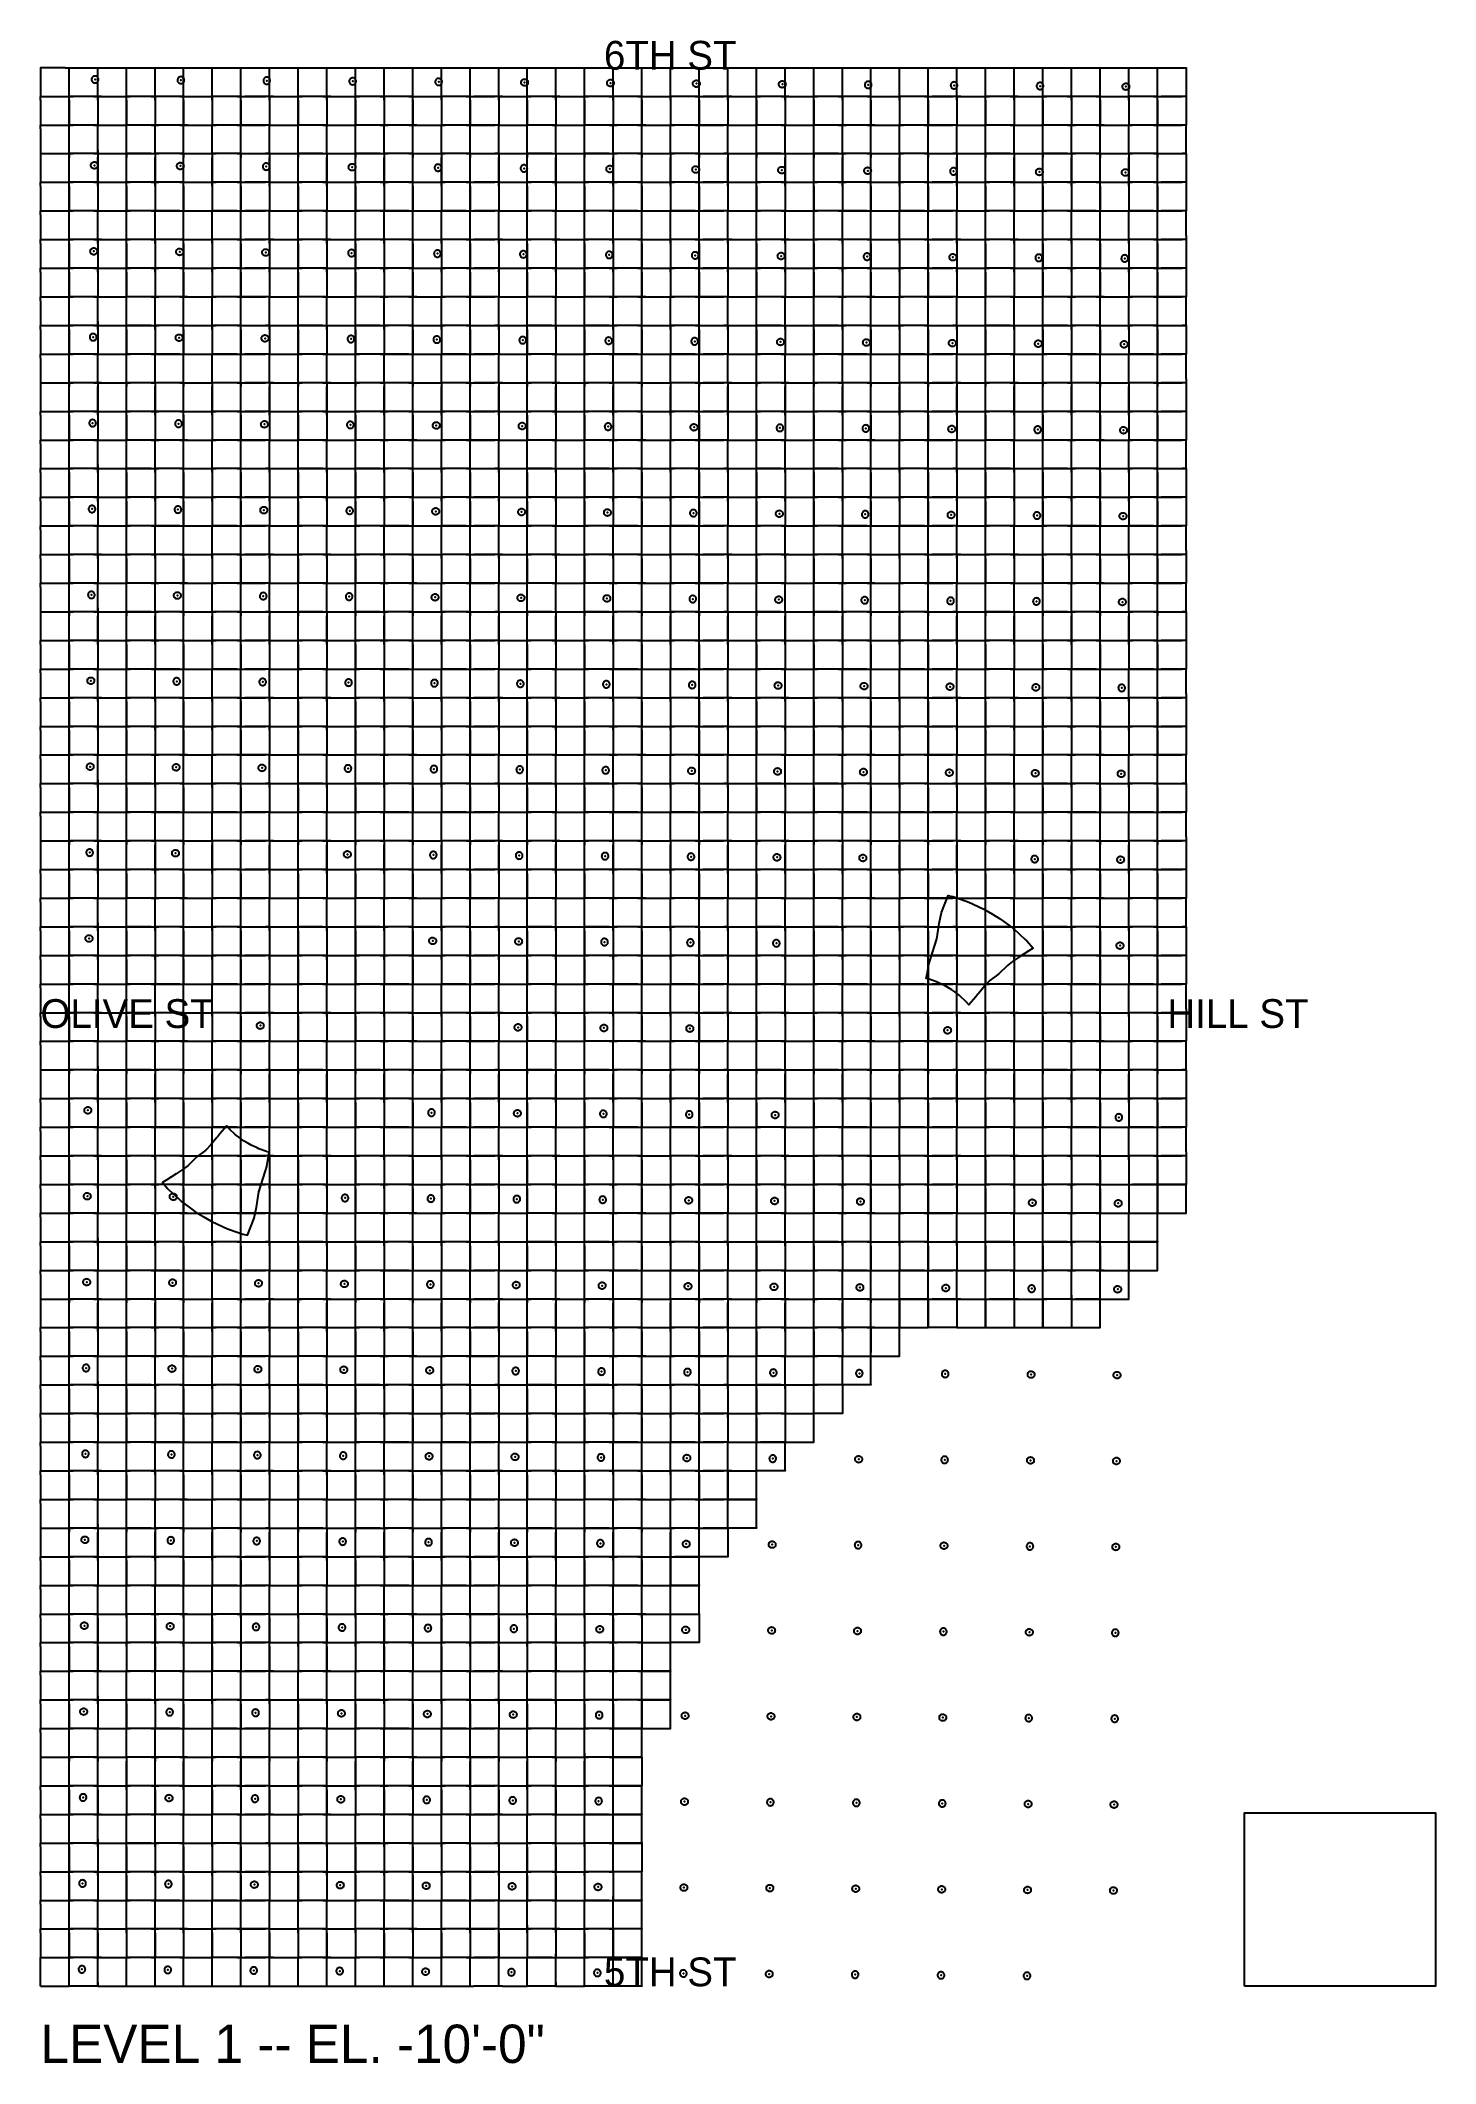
# Model space of a CAD drawing. Header units: metres. Extents: x 0 to 438, y -24 to 612.
import ezdxf

# ---------------------------------------------------------------- set-up
doc = ezdxf.new("R2010")
doc.units = ezdxf.units.M
for name, color, linetype in [('LAYER_01_CUT', 7, 'Continuous'), ('LAYER_04_GRID', 7, 'Continuous'), ('LAYER_05_LABELS', 7, 'Continuous')]:
    doc.layers.add(name, color=color, linetype=linetype)

msp = doc.modelspace()

# ---------------------------------------------------------------- texts
at = {"layer": 'LAYER_04_GRID'}
msp.add_text('LEVEL 1 -- EL. -10\'-0"', height=12.06, dxfattribs=at).set_placement((0, -24.12))
at = {"layer": 'LAYER_05_LABELS'}
for s, p in [('6TH ST', (177.07, 602.4)), ('OLIVE ST', (0, 301.2)), ('HILL ST', (354.14, 301.2)), ('5TH ST', (177.07, 0))]:
    msp.add_text(s, height=9.045, dxfattribs=at).set_placement(p)

# ---------------------------------------------------------------- linework, layer by layer
at = {"layer": 'LAYER_01_CUT'}
for points in [[(0, 0), (0, 7.77), (0, 9), (1.23, 9), (9, 9), (9, 10.23), (9, 18), (9, 19.23), (9, 27), (9, 28.23), (9, 36), (9, 37.23), (9, 45), (9, 46.23), (9, 54), (9, 55.23), (9, 63), (9, 64.23), (9, 72), (9, 73.23), (9, 81), (9, 82.23), (9, 90), (9, 91.23), (9, 99), (9, 100.23), (9, 108), (9, 109.23), (9, 117), (9, 118.23), (9, 126), (9, 127.23), (9, 135), (9, 136.23), (9, 144), (9, 145.23), (9, 153), (9, 154.23), (9, 162), (9, 163.23), (9, 171), (9, 172.23), (9, 180), (9, 181.23), (9, 189), (9, 190.23), (9, 198), (9, 199.23), (9, 207), (9, 208.23), (9, 216), (9, 217.23), (9, 225), (9, 226.23), (9, 234), (9, 235.23), (9, 243), (9, 244.23), (9, 252), (9, 253.23), (9, 261), (9, 262.23), (9, 270), (9, 271.23), (9, 279), (9, 280.23), (9, 288), (9, 289.23), (9, 297), (9, 298.23), (9, 306), (9, 307.23), (9, 315), (9, 316.23), (9, 324), (9, 325.23), (9, 333), (9, 334.23), (9, 342), (9, 343.23), (9, 351), (9, 352.23), (9, 360), (9, 361.23), (9, 369), (9, 370.23), (9, 378), (9, 379.23), (9, 387), (9, 388.23), (9, 396), (9, 397.23), (9, 405), (9, 406.23), (9, 414), (9, 415.23), (9, 423), (9, 424.23), (9, 432), (9, 433.23), (9, 441), (9, 442.23), (9, 450), (9, 451.23), (9, 459), (9, 460.23), (9, 468), (9, 469.23), (9, 477), (9, 478.23), (9, 486), (9, 487.23), (9, 495), (9, 496.23), (9, 504), (9, 505.23), (9, 513), (9, 514.23), (9, 522), (9, 523.23), (9, 531), (9, 532.23), (9, 540), (9, 541.23), (9, 549), (9, 550.23), (9, 558), (9, 559.23), (9, 567), (9, 568.23), (9, 576), (9, 577.23), (9, 585), (9, 586.23), (9, 594), (9, 595.23), (9, 603), (16.77, 603), (18, 603), (25.77, 603), (27, 603), (34.77, 603), (36, 603), (43.77, 603), (45, 603), (52.77, 603), (54, 603), (61.77, 603), (63, 603), (70.77, 603), (72, 603), (79.77, 603), (81, 603), (88.77, 603), (90, 603), (97.77, 603), (99, 603), (106.77, 603), (108, 603), (115.77, 603), (117, 603), (124.77, 603), (126, 603), (133.77, 603), (135, 603), (142.77, 603), (144, 603), (151.77, 603), (153, 603), (160.77, 603), (162, 603), (169.77, 603), (171, 603), (178.77, 603), (180, 603), (187.77, 603), (189, 603), (196.77, 603), (198, 603), (205.77, 603), (207, 603), (214.77, 603), (216, 603), (223.77, 603), (225, 603), (232.77, 603), (234, 603), (241.77, 603), (243, 603), (250.77, 603), (252, 603), (259.77, 603), (261, 603), (268.77, 603), (270, 603), (277.77, 603), (279, 603), (286.77, 603), (288, 603), (295.77, 603), (297, 603), (304.77, 603), (306, 603), (313.77, 603), (315, 603), (322.77, 603), (324, 603), (331.77, 603), (333, 603), (340.77, 603), (342, 603), (349.77, 603), (351, 603), (358.77, 603), (360, 603), (360, 595.23), (360, 594), (360, 586.23), (360, 585), (352.23, 585), (351, 585), (351, 586.23), (351, 594), (351, 595.23)], [(7.77, 603), (0, 603), (0, 601.77), (0, 594), (1.23, 594)], [(7.77, 603), (9, 603)], [(9, 601.77), (9, 603)], [(9, 594), (9, 601.77)], [(16.51, 598.42), (16.52, 598.41), (16.7, 598.31), (16.71, 598.31), (16.91, 598.25), (16.92, 598.25), (17.12, 598.23), (17.12, 598.23), (17.31, 598.25), (17.32, 598.25), (17.51, 598.3), (17.52, 598.31), (17.7, 598.4), (17.71, 598.4), (17.88, 598.53), (17.88, 598.54), (18.02, 598.7), (18.02, 598.71), (18.12, 598.89), (18.12, 598.9), (18.18, 599.1), (18.19, 599.11), (18.21, 599.31), (18.21, 599.31), (18.19, 599.5), (18.19, 599.51), (18.13, 599.7), (18.13, 599.71), (18.04, 599.89), (18.03, 599.9), (17.9, 600.07), (17.9, 600.07), (17.73, 600.21), (17.73, 600.21), (17.54, 600.31), (17.53, 600.31), (17.34, 600.38), (17.33, 600.38), (17.13, 600.4), (17.12, 600.4), (16.94, 600.38), (16.93, 600.38), (16.74, 600.33), (16.73, 600.32), (16.54, 600.23), (16.54, 600.22), (16.37, 600.09), (16.36, 600.09), (16.23, 599.92), (16.22, 599.92), (16.12, 599.73), (16.12, 599.72), (16.06, 599.53), (16.06, 599.52), (16.04, 599.32), (16.04, 599.31), (16.06, 599.13), (16.06, 599.12), (16.11, 598.93), (16.11, 598.92), (16.21, 598.73), (16.21, 598.73), (16.34, 598.56), (16.35, 598.55), (16.51, 598.42)], [(18, 595.23), (18, 603)], [(18, 601.77), (18, 603)], [(18, 594), (18, 601.77)], [(27, 595.23), (27, 603)], [(27, 601.77), (27, 603)], [(27, 594), (27, 601.77)], [(36, 595.23), (36, 603)], [(36, 601.77), (36, 603)], [(36, 594), (36, 601.77)], [(43.54, 600.04), (43.37, 599.91), (43.36, 599.9), (43.23, 599.74), (43.22, 599.73), (43.12, 599.55), (43.12, 599.54), (43.06, 599.34), (43.06, 599.33), (43.04, 599.13), (43.04, 599.13), (43.05, 598.94), (43.06, 598.93), (43.11, 598.74), (43.11, 598.73), (43.21, 598.55), (43.21, 598.54), (43.34, 598.37), (43.35, 598.37), (43.51, 598.23), (43.52, 598.23), (43.7, 598.13), (43.71, 598.12), (43.91, 598.06), (43.92, 598.06), (44.11, 598.04), (44.12, 598.04), (44.31, 598.06), (44.32, 598.06), (44.51, 598.11), (44.52, 598.12), (44.7, 598.21), (44.71, 598.22), (44.87, 598.35), (44.88, 598.35), (45.02, 598.52), (45.02, 598.52), (45.12, 598.71), (45.12, 598.72), (45.18, 598.91), (45.18, 598.92), (45.21, 599.12), (45.2, 599.13), (45.19, 599.31), (45.19, 599.32), (45.13, 599.51), (45.13, 599.52), (45.04, 599.71), (45.03, 599.71), (44.9, 599.88), (44.89, 599.88), (44.73, 600.02), (44.72, 600.03), (44.54, 600.13), (44.53, 600.13), (44.34, 600.19), (44.33, 600.19), (44.13, 600.21), (44.12, 600.21), (43.93, 600.19), (43.93, 600.19), (43.74, 600.14), (43.73, 600.13), (43.54, 600.04), (43.54, 600.04)], [(45, 595.23), (45, 603)], [(45, 601.77), (45, 603)], [(45, 594), (45, 601.77)], [(54, 595.23), (54, 603)], [(54, 601.77), (54, 603)], [(54, 594), (54, 601.77)], [(63, 595.23), (63, 603)], [(63, 601.77), (63, 603)], [(63, 594), (63, 601.77)], [(71.88, 598.17), (72.02, 598.33), (72.02, 598.34), (72.12, 598.52), (72.12, 598.53), (72.18, 598.73), (72.18, 598.73), (72.2, 598.93), (72.2, 598.94), (72.19, 599.13), (72.19, 599.14), (72.13, 599.33), (72.13, 599.33), (72.04, 599.52), (72.03, 599.53), (71.9, 599.69), (71.89, 599.7), (71.73, 599.84), (71.72, 599.84), (71.54, 599.94), (71.53, 599.94), (71.34, 600), (71.33, 600), (71.13, 600.02), (71.12, 600.02), (70.93, 600.01), (70.93, 600.01), (70.73, 599.95), (70.73, 599.95), (70.54, 599.86), (70.53, 599.85), (70.37, 599.72), (70.36, 599.71), (70.23, 599.55), (70.22, 599.54), (70.12, 599.36), (70.12, 599.35), (70.06, 599.15), (70.06, 599.15), (70.04, 598.95), (70.04, 598.94), (70.05, 598.75), (70.06, 598.75), (70.11, 598.55), (70.11, 598.55), (70.21, 598.36), (70.21, 598.35), (70.34, 598.19), (70.35, 598.18), (70.51, 598.05), (70.52, 598.04), (70.7, 597.94), (70.71, 597.94), (70.91, 597.88), (70.92, 597.88), (71.11, 597.86), (71.12, 597.86), (71.31, 597.87), (71.32, 597.88), (71.51, 597.93), (71.52, 597.93), (71.7, 598.02), (71.71, 598.03), (71.87, 598.16), (71.88, 598.17)], [(72, 595.23), (72, 603)], [(72, 601.77), (72, 603)], [(72, 594), (72, 601.77)], [(81, 595.23), (81, 603)], [(81, 601.77), (81, 603)], [(81, 594), (81, 601.77)], [(90, 595.23), (90, 603)], [(90, 601.77), (90, 603)], [(90, 594), (90, 601.77)], [(97.12, 599.17), (97.12, 599.16), (97.06, 598.97), (97.06, 598.96), (97.04, 598.76), (97.04, 598.75), (97.05, 598.57), (97.06, 598.56), (97.11, 598.37), (97.11, 598.36), (97.21, 598.17), (97.21, 598.17), (97.34, 598), (97.35, 598), (97.51, 597.86), (97.52, 597.85), (97.7, 597.75), (97.71, 597.75), (97.91, 597.69), (97.91, 597.69), (98.11, 597.67), (98.12, 597.67), (98.31, 597.69), (98.32, 597.69), (98.51, 597.74), (98.52, 597.75), (98.7, 597.84), (98.71, 597.84), (98.87, 597.97), (98.88, 597.98), (99.02, 598.14), (99.02, 598.15), (99.12, 598.34), (99.12, 598.34), (99.18, 598.54), (99.18, 598.55), (99.2, 598.75), (99.2, 598.75), (99.19, 598.94), (99.19, 598.95), (99.13, 599.14), (99.13, 599.15), (99.04, 599.33), (99.03, 599.34), (98.9, 599.51), (98.89, 599.51), (98.73, 599.65), (98.72, 599.65), (98.54, 599.75), (98.53, 599.76), (98.34, 599.82), (98.33, 599.82), (98.13, 599.84), (98.12, 599.84), (97.93, 599.82), (97.93, 599.82), (97.73, 599.77), (97.73, 599.76), (97.54, 599.67), (97.53, 599.66), (97.37, 599.53), (97.36, 599.53), (97.23, 599.36), (97.22, 599.36), (97.12, 599.17)], [(99, 595.23), (99, 603)], [(99, 601.77), (99, 603)], [(99, 594), (99, 601.77)], [(108, 595.23), (108, 603)], [(108, 601.77), (108, 603)], [(108, 594), (108, 601.77)], [(117, 595.23), (117, 603)], [(117, 601.77), (117, 603)], [(117, 594), (117, 601.77)], [(124.37, 599.35), (124.36, 599.34), (124.23, 599.18), (124.22, 599.17), (124.12, 598.99), (124.12, 598.98), (124.06, 598.78), (124.06, 598.77), (124.04, 598.57), (124.04, 598.57), (124.05, 598.38), (124.06, 598.37), (124.11, 598.18), (124.11, 598.17), (124.2, 597.99), (124.21, 597.98), (124.34, 597.81), (124.35, 597.81), (124.51, 597.67), (124.52, 597.67), (124.7, 597.57), (124.71, 597.57), (124.91, 597.51), (124.91, 597.5), (125.11, 597.48), (125.12, 597.48), (125.31, 597.5), (125.32, 597.5), (125.51, 597.56), (125.51, 597.56), (125.7, 597.65), (125.71, 597.66), (125.87, 597.79), (125.88, 597.79), (126.01, 597.96), (126.02, 597.96), (126.12, 598.15), (126.12, 598.16), (126.18, 598.35), (126.18, 598.36), (126.2, 598.56), (126.2, 598.57), (126.19, 598.75), (126.18, 598.76), (126.13, 598.95), (126.13, 598.96), (126.04, 599.15), (126.03, 599.15), (125.9, 599.32), (125.89, 599.33), (125.73, 599.46), (125.72, 599.47), (125.54, 599.57), (125.53, 599.57), (125.33, 599.63), (125.33, 599.63), (125.13, 599.65), (125.12, 599.65), (124.93, 599.63), (124.92, 599.63), (124.73, 599.58), (124.73, 599.58), (124.54, 599.48), (124.53, 599.48), (124.37, 599.35)], [(126, 595.23), (126, 603)], [(126, 601.77), (126, 603)], [(126, 594), (126, 601.77)], [(135, 595.23), (135, 603)], [(135, 601.77), (135, 603)], [(135, 594), (135, 601.77)], [(144, 595.23), (144, 603)], [(144, 601.77), (144, 603)], [(144, 594), (144, 601.77)], [(152.7, 597.47), (152.51, 597.37), (152.51, 597.37), (152.31, 597.32), (152.31, 597.31), (152.12, 597.3), (152.11, 597.3), (151.91, 597.32), (151.91, 597.32), (151.71, 597.38), (151.7, 597.38), (151.52, 597.48), (151.51, 597.49), (151.35, 597.62), (151.34, 597.63), (151.21, 597.79), (151.2, 597.8), (151.11, 597.99), (151.11, 597.99), (151.05, 598.19), (151.05, 598.19), (151.04, 598.38), (151.04, 598.39), (151.06, 598.59), (151.06, 598.6), (151.12, 598.79), (151.12, 598.8), (151.22, 598.98), (151.22, 598.99), (151.36, 599.15), (151.37, 599.16), (151.53, 599.29), (151.54, 599.3), (151.72, 599.39), (151.73, 599.39), (151.92, 599.45), (151.93, 599.45), (152.12, 599.46), (152.13, 599.46), (152.33, 599.44), (152.33, 599.44), (152.53, 599.38), (152.54, 599.38), (152.72, 599.28), (152.73, 599.28), (152.89, 599.14), (152.9, 599.13), (153.03, 598.97), (153.03, 598.96), (153.13, 598.78), (153.13, 598.77), (153.18, 598.58), (153.19, 598.57), (153.2, 598.38), (153.2, 598.37), (153.18, 598.17), (153.18, 598.17), (153.12, 597.97), (153.12, 597.96), (153.02, 597.78), (153.01, 597.77), (152.88, 597.61), (152.87, 597.6), (152.71, 597.47), (152.7, 597.47)], [(153, 595.23), (153, 603)], [(153, 601.77), (153, 603)], [(153, 594), (153, 601.77)], [(162, 595.23), (162, 603)], [(162, 601.77), (162, 603)], [(162, 594), (162, 601.77)], [(171, 595.23), (171, 603)], [(171, 601.77), (171, 603)], [(171, 594), (171, 601.77)], [(178.36, 598.97), (178.37, 598.97), (178.53, 599.1), (178.54, 599.11), (178.72, 599.2), (178.73, 599.21), (178.92, 599.26), (178.93, 599.26), (179.12, 599.28), (179.13, 599.28), (179.32, 599.26), (179.33, 599.26), (179.53, 599.2), (179.54, 599.19), (179.72, 599.09), (179.73, 599.09), (179.89, 598.95), (179.9, 598.95), (180.03, 598.78), (180.03, 598.77), (180.13, 598.59), (180.13, 598.58), (180.18, 598.39), (180.19, 598.38), (180.2, 598.19), (180.2, 598.19), (180.18, 597.99), (180.18, 597.98), (180.12, 597.78), (180.12, 597.78), (180.02, 597.59), (180.01, 597.58), (179.88, 597.42), (179.87, 597.42), (179.71, 597.28), (179.7, 597.28), (179.51, 597.19), (179.51, 597.18), (179.31, 597.13), (179.31, 597.13), (179.12, 597.11), (179.11, 597.11), (178.91, 597.13), (178.9, 597.13), (178.71, 597.19), (178.7, 597.2), (178.52, 597.3), (178.51, 597.3), (178.35, 597.44), (178.34, 597.44), (178.21, 597.61), (178.2, 597.61), (178.11, 597.8), (178.11, 597.81), (178.05, 598), (178.05, 598.01), (178.04, 598.19), (178.04, 598.2), (178.06, 598.4), (178.06, 598.41), (178.12, 598.6), (178.12, 598.61), (178.22, 598.8), (178.22, 598.8), (178.36, 598.97)], [(180, 595.23), (180, 603)], [(180, 601.77), (180, 603)], [(180, 594), (180, 601.77)], [(189, 595.23), (189, 603)], [(189, 601.77), (189, 603)], [(189, 594), (189, 601.77)], [(198, 595.23), (198, 603)], [(198, 601.77), (198, 603)], [(198, 594), (198, 601.77)], [(206.7, 597.1), (206.7, 597.09), (206.51, 597), (206.5, 597), (206.31, 596.94), (206.31, 596.94), (206.12, 596.93), (206.11, 596.92), (205.91, 596.95), (205.9, 596.95), (205.71, 597.01), (205.7, 597.01), (205.52, 597.11), (205.51, 597.11), (205.35, 597.25), (205.34, 597.26), (205.21, 597.42), (205.2, 597.43), (205.11, 597.61), (205.11, 597.62), (205.05, 597.81), (205.05, 597.82), (205.04, 598.01), (205.03, 598.02), (205.06, 598.21), (205.06, 598.22), (205.12, 598.42), (205.12, 598.43), (205.22, 598.61), (205.22, 598.62), (205.36, 598.78), (205.37, 598.79), (205.53, 598.92), (205.54, 598.92), (205.72, 599.02), (205.73, 599.02), (205.92, 599.07), (205.93, 599.07), (206.12, 599.09), (206.13, 599.09), (206.32, 599.07), (206.33, 599.07), (206.53, 599.01), (206.54, 599.01), (206.72, 598.91), (206.73, 598.9), (206.89, 598.77), (206.9, 598.76), (207.03, 598.59), (207.03, 598.59), (207.13, 598.4), (207.13, 598.39), (207.18, 598.2), (207.19, 598.2), (207.2, 598.01), (207.2, 598), (207.18, 597.8), (207.18, 597.79), (207.12, 597.6), (207.12, 597.59), (207.02, 597.4), (207.01, 597.4), (206.88, 597.24), (206.87, 597.23), (206.7, 597.1)], [(207, 595.23), (207, 603)], [(207, 601.77), (207, 603)], [(207, 594), (207, 601.77)], [(216, 595.23), (216, 603)], [(216, 601.77), (216, 603)], [(216, 594), (216, 601.77)], [(225, 595.23), (225, 603)], [(225, 601.77), (225, 603)], [(225, 594), (225, 601.77)], [(233.32, 598.88), (233.33, 598.88), (233.53, 598.82), (233.54, 598.82), (233.72, 598.72), (233.73, 598.72), (233.89, 598.58), (233.9, 598.57), (234.03, 598.41), (234.03, 598.4), (234.13, 598.22), (234.13, 598.21), (234.18, 598.02), (234.18, 598.01), (234.2, 597.82), (234.2, 597.81), (234.18, 597.62), (234.18, 597.61), (234.12, 597.41), (234.12, 597.4), (234.02, 597.22), (234.01, 597.21), (233.88, 597.05), (233.87, 597.04), (233.7, 596.91), (233.7, 596.91), (233.51, 596.81), (233.5, 596.81), (233.31, 596.76), (233.3, 596.75), (233.12, 596.74), (233.11, 596.74), (232.91, 596.76), (232.9, 596.76), (232.71, 596.82), (232.7, 596.82), (232.51, 596.92), (232.51, 596.93), (232.34, 597.06), (232.34, 597.07), (232.21, 597.23), (232.2, 597.24), (232.11, 597.43), (232.11, 597.43), (232.05, 597.63), (232.05, 597.63), (232.03, 597.82), (232.03, 597.83), (232.05, 598.03), (232.06, 598.04), (232.12, 598.23), (232.12, 598.24), (232.22, 598.42), (232.22, 598.43), (232.36, 598.59), (232.36, 598.6), (232.53, 598.73), (232.54, 598.74), (232.72, 598.83), (232.73, 598.83), (232.92, 598.89), (232.93, 598.89), (233.12, 598.9), (233.13, 598.9), (233.32, 598.88)], [(234, 595.23), (234, 603)], [(234, 601.77), (234, 603)], [(234, 594), (234, 601.77)], [(243, 595.23), (243, 603)], [(243, 601.77), (243, 603)], [(243, 594), (243, 601.77)], [(252, 595.23), (252, 603)], [(252, 601.77), (252, 603)], [(252, 594), (252, 601.77)], [(259.53, 598.54), (259.36, 598.41), (259.36, 598.41), (259.22, 598.25), (259.22, 598.24), (259.12, 598.05), (259.12, 598.05), (259.05, 597.85), (259.05, 597.84), (259.03, 597.64), (259.03, 597.63), (259.05, 597.45), (259.05, 597.44), (259.1, 597.25), (259.11, 597.24), (259.2, 597.06), (259.21, 597.05), (259.34, 596.88), (259.34, 596.88), (259.51, 596.74), (259.51, 596.74), (259.7, 596.64), (259.71, 596.63), (259.9, 596.57), (259.91, 596.57), (260.11, 596.55), (260.12, 596.55), (260.3, 596.57), (260.31, 596.57), (260.5, 596.62), (260.51, 596.63), (260.7, 596.72), (260.7, 596.73), (260.87, 596.86), (260.88, 596.86), (261.01, 597.02), (261.02, 597.03), (261.12, 597.22), (261.12, 597.22), (261.18, 597.42), (261.18, 597.43), (261.2, 597.63), (261.2, 597.64), (261.18, 597.82), (261.18, 597.83), (261.13, 598.02), (261.12, 598.03), (261.03, 598.21), (261.03, 598.22), (260.9, 598.39), (260.89, 598.39), (260.73, 598.53), (260.72, 598.53), (260.54, 598.63), (260.53, 598.64), (260.33, 598.7), (260.32, 598.7), (260.12, 598.72), (260.12, 598.72), (259.93, 598.7), (259.92, 598.7), (259.73, 598.65), (259.72, 598.64), (259.54, 598.55), (259.53, 598.54)], [(261, 595.23), (261, 603)], [(261, 601.77), (261, 603)], [(261, 594), (261, 601.77)], [(270, 595.23), (270, 603)], [(270, 601.77), (270, 603)], [(270, 594), (270, 601.77)], [(279, 595.23), (279, 603)], [(279, 601.77), (279, 603)], [(279, 594), (279, 601.77)], [(287.31, 596.38), (287.5, 596.44), (287.51, 596.44), (287.7, 596.53), (287.7, 596.54), (287.87, 596.67), (287.87, 596.68), (288.01, 596.84), (288.02, 596.85), (288.12, 597.03), (288.12, 597.04), (288.18, 597.23), (288.18, 597.24), (288.2, 597.44), (288.2, 597.45), (288.18, 597.64), (288.18, 597.64), (288.13, 597.84), (288.12, 597.84), (288.03, 598.03), (288.03, 598.03), (287.9, 598.2), (287.89, 598.21), (287.73, 598.34), (287.72, 598.35), (287.53, 598.45), (287.53, 598.45), (287.33, 598.51), (287.32, 598.51), (287.12, 598.53), (287.12, 598.53), (286.93, 598.52), (286.92, 598.51), (286.73, 598.46), (286.72, 598.46), (286.54, 598.36), (286.53, 598.36), (286.36, 598.23), (286.36, 598.22), (286.22, 598.06), (286.22, 598.05), (286.12, 597.87), (286.11, 597.86), (286.05, 597.66), (286.05, 597.65), (286.03, 597.46), (286.03, 597.45), (286.05, 597.26), (286.05, 597.25), (286.1, 597.06), (286.11, 597.05), (286.2, 596.87), (286.21, 596.86), (286.34, 596.7), (286.34, 596.69), (286.51, 596.55), (286.51, 596.55), (286.7, 596.45), (286.71, 596.45), (286.9, 596.39), (286.91, 596.39), (287.11, 596.37), (287.12, 596.37), (287.3, 596.38), (287.31, 596.38)], [(288, 595.23), (288, 603)], [(288, 601.77), (288, 603)], [(288, 594), (288, 601.77)], [(297, 595.23), (297, 603)], [(297, 601.77), (297, 603)], [(297, 594), (297, 601.77)], [(306, 595.23), (306, 603)], [(306, 601.77), (306, 603)], [(306, 594), (306, 601.77)], [(313.12, 597.68), (313.11, 597.67), (313.05, 597.48), (313.05, 597.47), (313.03, 597.27), (313.03, 597.26), (313.05, 597.07), (313.05, 597.07), (313.1, 596.88), (313.11, 596.87), (313.2, 596.68), (313.21, 596.68), (313.34, 596.51), (313.34, 596.5), (313.5, 596.37), (313.51, 596.36), (313.7, 596.26), (313.71, 596.26), (313.9, 596.2), (313.91, 596.2), (314.11, 596.18), (314.12, 596.18), (314.3, 596.19), (314.31, 596.2), (314.5, 596.25), (314.51, 596.25), (314.7, 596.35), (314.7, 596.35), (314.87, 596.48), (314.87, 596.49), (315.01, 596.65), (315.01, 596.66), (315.11, 596.84), (315.12, 596.85), (315.18, 597.05), (315.18, 597.06), (315.2, 597.25), (315.2, 597.26), (315.18, 597.45), (315.18, 597.46), (315.13, 597.65), (315.12, 597.66), (315.03, 597.84), (315.03, 597.85), (314.89, 598.01), (314.89, 598.02), (314.73, 598.16), (314.72, 598.16), (314.53, 598.26), (314.53, 598.26), (314.33, 598.32), (314.32, 598.32), (314.12, 598.35), (314.12, 598.34), (313.93, 598.33), (313.92, 598.33), (313.73, 598.27), (313.72, 598.27), (313.54, 598.18), (313.53, 598.17), (313.36, 598.04), (313.36, 598.03), (313.22, 597.87), (313.22, 597.87), (313.12, 597.68)], [(315, 595.23), (315, 603)], [(315, 601.77), (315, 603)], [(315, 594), (315, 601.77)], [(324, 595.23), (324, 603)], [(324, 601.77), (324, 603)], [(324, 594), (324, 601.77)], [(333, 595.23), (333, 603)], [(333, 601.77), (333, 603)], [(333, 594), (333, 601.77)], [(340.05, 596.88), (340.05, 596.89), (340.03, 597.08), (340.03, 597.08), (340.05, 597.28), (340.05, 597.29), (340.11, 597.49), (340.12, 597.49), (340.22, 597.68), (340.22, 597.69), (340.36, 597.85), (340.36, 597.85), (340.53, 597.99), (340.54, 597.99), (340.72, 598.08), (340.73, 598.09), (340.92, 598.14), (340.93, 598.14), (341.11, 598.16), (341.12, 598.16), (341.32, 598.14), (341.33, 598.14), (341.53, 598.08), (341.53, 598.07), (341.72, 597.97), (341.73, 597.97), (341.89, 597.83), (341.89, 597.83), (342.02, 597.66), (342.03, 597.66), (342.12, 597.47), (342.13, 597.46), (342.18, 597.27), (342.18, 597.26), (342.2, 597.08), (342.2, 597.07), (342.18, 596.87), (342.18, 596.86), (342.12, 596.67), (342.11, 596.66), (342.01, 596.47), (342.01, 596.46), (341.87, 596.3), (341.87, 596.3), (341.7, 596.17), (341.69, 596.16), (341.51, 596.07), (341.5, 596.06), (341.31, 596.01), (341.3, 596.01), (341.12, 595.99), (341.11, 595.99), (340.91, 596.01), (340.9, 596.01), (340.7, 596.07), (340.7, 596.08), (340.51, 596.18), (340.5, 596.18), (340.34, 596.32), (340.34, 596.32), (340.21, 596.49), (340.2, 596.5), (340.11, 596.68), (340.1, 596.69), (340.05, 596.88)], [(342, 595.23), (342, 603)], [(342, 601.77), (342, 603)], [(342, 594), (342, 601.77)], [(351, 595.23), (351, 603)], [(351, 601.77), (351, 603)], [(351, 594), (351, 601.77)], [(0, 592.77), (0, 594)], [(0, 594), (7.77, 594)], [(0, 592.77), (0, 585), (1.23, 585)], [(1.23, 594), (9, 594)], [(7.77, 594), (9, 594)], [(16.77, 594), (9, 594)], [(9, 592.77), (9, 594)], [(9, 594), (10.23, 594)], [(9, 592.77), (9, 585)], [(18, 594), (10.23, 594)], [(16.77, 594), (18, 594)], [(19.23, 594), (18, 594), (18, 595.23)], [(18, 592.77), (18, 594)], [(18, 594), (18, 586.23)], [(18, 594), (25.77, 594)], [(18, 592.77), (18, 585)], [(19.23, 594), (27, 594)], [(25.77, 594), (27, 594)], [(28.23, 585), (27, 585), (27, 586.23), (27, 594), (27, 595.23)], [(34.77, 594), (27, 594)], [(27, 592.77), (27, 594)], [(27, 594), (28.23, 594)], [(27, 592.77), (27, 585)], [(36, 594), (28.23, 594)], [(34.77, 594), (36, 594)], [(37.23, 594), (36, 594), (36, 595.23)], [(43.77, 594), (36, 594)], [(36, 592.77), (36, 594)], [(36, 594), (36, 586.23)], [(36, 592.77), (36, 585)], [(45, 594), (37.23, 594)], [(43.77, 594), (45, 594)], [(46.23, 585), (45, 585), (45, 586.23), (45, 594), (45, 595.23)], [(45, 592.77), (45, 594)], [(45, 594), (46.23, 594)], [(45, 594), (52.77, 594)], [(45, 592.77), (45, 585)], [(46.23, 594), (54, 594)], [(52.77, 594), (54, 594)], [(55.23, 594), (54, 594), (54, 595.23)], [(61.77, 594), (54, 594)], [(54, 592.77), (54, 594)], [(54, 594), (54, 586.23)], [(54, 592.77), (54, 585)], [(63, 594), (55.23, 594)], [(61.77, 594), (63, 594)], [(64.23, 585), (63, 585), (63, 586.23), (63, 594), (63, 595.23)], [(63, 592.77), (63, 594)], [(63, 594), (64.23, 594)], [(63, 594), (70.77, 594)], [(63, 592.77), (63, 585)], [(72, 594), (64.23, 594)], [(72, 594), (70.77, 594)], [(73.23, 594), (72, 594), (72, 595.23)], [(72, 592.77), (72, 594)], [(72, 594), (72, 586.23)], [(72, 594), (79.77, 594)], [(72, 592.77), (72, 585)], [(73.23, 594), (81, 594)], [(79.77, 594), (81, 594)], [(82.23, 585), (81, 585), (81, 586.23), (81, 594), (81, 595.23)], [(88.77, 594), (81, 594)], [(81, 592.77), (81, 594)], [(81, 594), (82.23, 594)], [(81, 592.77), (81, 585)], [(90, 594), (82.23, 594)], [(88.77, 594), (90, 594)], [(91.23, 594), (90, 594), (90, 595.23)], [(90, 592.77), (90, 594)], [(90, 594), (90, 586.23)], [(90, 594), (97.77, 594)], [(90, 592.77), (90, 585)], [(91.23, 594), (99, 594)], [(97.77, 594), (99, 594)], [(100.23, 585), (99, 585), (99, 586.23), (99, 594), (99, 595.23)], [(106.77, 594), (99, 594)], [(99, 592.77), (99, 594)], [(99, 594), (100.23, 594)], [(99, 592.77), (99, 585)], [(108, 594), (100.23, 594)], [(106.77, 594), (108, 594)], [(109.23, 594), (108, 594), (108, 595.23)], [(115.77, 594), (108, 594)], [(108, 592.77), (108, 594)], [(108, 594), (108, 586.23)], [(108, 592.77), (108, 585)], [(117, 594), (109.23, 594)], [(115.77, 594), (117, 594)], [(118.23, 585), (117, 585), (117, 586.23), (117, 594), (117, 595.23)], [(117, 592.77), (117, 594)], [(117, 594), (118.23, 594)], [(117, 594), (124.77, 594)], [(117, 592.77), (117, 585)], [(118.23, 594), (126, 594)], [(124.77, 594), (126, 594)], [(127.23, 594), (126, 594), (126, 595.23)], [(133.77, 594), (126, 594)], [(126, 592.77), (126, 594)], [(126, 594), (126, 586.23)], [(126, 592.77), (126, 585)], [(135, 594), (127.23, 594)], [(133.77, 594), (135, 594)], [(136.23, 585), (135, 585), (135, 586.23), (135, 594), (135, 595.23)], [(135, 592.77), (135, 594)], [(135, 594), (136.23, 594)], [(135, 594), (142.77, 594)], [(135, 592.77), (135, 585)], [(144, 594), (136.23, 594)], [(144, 594), (142.77, 594)], [(145.23, 594), (144, 594), (144, 595.23)], [(144, 592.77), (144, 594)], [(144, 594), (144, 586.23)], [(144, 594), (151.77, 594)], [(144, 592.77), (144, 585)], [(145.23, 594), (153, 594)], [(151.77, 594), (153, 594)], [(154.23, 585), (153, 585), (153, 586.23), (153, 594), (153, 595.23)], [(160.77, 594), (153, 594)], [(153, 592.77), (153, 594)], [(153, 594), (154.23, 594)], [(153, 592.77), (153, 585)], [(162, 594), (154.23, 594)], [(160.77, 594), (162, 594)], [(163.23, 594), (162, 594), (162, 595.23)], [(162, 592.77), (162, 594)], [(162, 594), (162, 586.23)], [(162, 594), (169.77, 594)], [(162, 592.77), (162, 585)], [(163.23, 594), (171, 594)], [(169.77, 594), (171, 594)], [(172.23, 585), (171, 585), (171, 586.23), (171, 594), (171, 595.23)], [(178.77, 594), (171, 594)], [(171, 592.77), (171, 594)], [(171, 594), (172.23, 594)], [(171, 592.77), (171, 585)], [(180, 594), (172.23, 594)], [(178.77, 594), (180, 594)], [(181.23, 594), (180, 594), (180, 595.23)], [(187.77, 594), (180, 594)], [(180, 592.77), (180, 594)], [(180, 594), (180, 586.23)], [(180, 592.77), (180, 585)], [(189, 594), (181.23, 594)], [(187.77, 594), (189, 594)], [(190.23, 585), (189, 585), (189, 586.23), (189, 594), (189, 595.23)], [(189, 592.77), (189, 594)], [(189, 594), (190.23, 594)], [(189, 594), (196.77, 594)], [(189, 592.77), (189, 585)], [(190.23, 594), (198, 594)], [(196.77, 594), (198, 594)], [(199.23, 594), (198, 594), (198, 595.23)], [(205.77, 594), (198, 594)], [(198, 592.77), (198, 594)], [(198, 594), (198, 586.23)], [(198, 592.77), (198, 585)], [(207, 594), (199.23, 594)], [(205.77, 594), (207, 594)], [(208.23, 585), (207, 585), (207, 586.23), (207, 594), (207, 595.23)], [(207, 592.77), (207, 594)], [(207, 594), (208.23, 594)], [(207, 594), (214.77, 594)], [(207, 592.77), (207, 585)], [(216, 594), (208.23, 594)], [(216, 594), (214.77, 594)], [(217.23, 594), (216, 594), (216, 595.23)], [(216, 592.77), (216, 594)], [(216, 594), (216, 586.23)], [(216, 594), (223.77, 594)], [(216, 592.77), (216, 585)], [(217.23, 594), (225, 594)], [(223.77, 594), (225, 594)], [(226.23, 585), (225, 585), (225, 586.23), (225, 594), (225, 595.23)], [(232.77, 594), (225, 594)], [(225, 592.77), (225, 594)], [(225, 594), (226.23, 594)], [(225, 592.77), (225, 585)], [(234, 594), (226.23, 594)], [(232.77, 594), (234, 594)], [(235.23, 594), (234, 594), (234, 595.23)], [(234, 592.77), (234, 594)], [(234, 594), (234, 586.23)], [(234, 594), (241.77, 594)], [(234, 592.77), (234, 585)], [(235.23, 594), (243, 594)], [(241.77, 594), (243, 594)], [(244.23, 585), (243, 585), (243, 586.23), (243, 594), (243, 595.23)], [(250.77, 594), (243, 594)], [(243, 592.77), (243, 594)], [(243, 594), (244.23, 594)], [(243, 592.77), (243, 585)], [(252, 594), (244.23, 594)], [(250.77, 594), (252, 594)], [(253.23, 594), (252, 594), (252, 595.23)], [(259.77, 594), (252, 594)], [(252, 592.77), (252, 594)], [(252, 594), (252, 586.23)], [(252, 592.77), (252, 585)], [(261, 594), (253.23, 594)], [(259.77, 594), (261, 594)], [(262.23, 585), (261, 585), (261, 586.23), (261, 594), (261, 595.23)], [(261, 592.77), (261, 594)], [(261, 594), (262.23, 594)], [(261, 594), (268.77, 594)], [(261, 592.77), (261, 585)], [(262.23, 594), (270, 594)], [(268.77, 594), (270, 594)], [(271.23, 594), (270, 594), (270, 595.23)], [(277.77, 594), (270, 594)], [(270, 592.77), (270, 594)], [(270, 594), (270, 586.23)], [(270, 592.77), (270, 585)], [(279, 594), (271.23, 594)], [(277.77, 594), (279, 594)], [(280.23, 585), (279, 585), (279, 586.23), (279, 594), (279, 595.23)], [(279, 592.77), (279, 594)], [(279, 594), (280.23, 594)], [(279, 594), (286.77, 594)], [(279, 592.77), (279, 585)], [(288, 594), (280.23, 594)], [(288, 594), (286.77, 594)], [(289.23, 594), (288, 594), (288, 595.23)], [(288, 592.77), (288, 594)], [(288, 594), (288, 586.23)], [(288, 594), (295.77, 594)], [(288, 592.77), (288, 585)], [(289.23, 594), (297, 594)], [(295.77, 594), (297, 594)], [(298.23, 585), (297, 585), (297, 586.23), (297, 594), (297, 595.23)], [(304.77, 594), (297, 594)], [(297, 592.77), (297, 594)], [(297, 594), (298.23, 594)], [(297, 592.77), (297, 585)], [(306, 594), (298.23, 594)], [(304.77, 594), (306, 594)], [(307.23, 594), (306, 594), (306, 595.23)], [(306, 592.77), (306, 594)], [(306, 594), (306, 586.23)], [(306, 594), (313.77, 594)], [(306, 592.77), (306, 585)], [(307.23, 594), (315, 594)], [(313.77, 594), (315, 594)], [(316.23, 585), (315, 585), (315, 586.23), (315, 594), (315, 595.23)], [(322.77, 594), (315, 594)], [(315, 592.77), (315, 594)], [(315, 594), (316.23, 594)], [(315, 592.77), (315, 585)], [(324, 594), (316.23, 594)], [(322.77, 594), (324, 594)], [(325.23, 594), (324, 594), (324, 595.23)], [(331.77, 594), (324, 594)], [(324, 592.77), (324, 594)], [(324, 594), (324, 586.23)], [(324, 592.77), (324, 585)], [(333, 594), (325.23, 594)], [(331.77, 594), (333, 594)], [(334.23, 585), (333, 585), (333, 586.23), (333, 594), (333, 595.23)], [(333, 592.77), (333, 594)], [(333, 594), (334.23, 594)], [(333, 594), (340.77, 594)], [(333, 592.77), (333, 585)], [(334.23, 594), (342, 594)], [(340.77, 594), (342, 594)], [(343.23, 594), (342, 594), (342, 595.23)], [(349.77, 594), (342, 594)], [(342, 592.77), (342, 594)], [(342, 594), (342, 586.23)], [(342, 592.77), (342, 585)], [(351, 594), (343.23, 594)], [(349.77, 594), (351, 594)], [(351, 592.77), (351, 594)], [(351, 594), (352.23, 594)], [(351, 594), (358.77, 594)], [(351, 592.77), (351, 585)], [(360, 594), (352.23, 594)], [(360, 594), (358.77, 594)], [(18, 586.23), (18, 585), (19.23, 585)], [(36, 586.23), (36, 585), (37.23, 585)], [(54, 586.23), (54, 585), (55.23, 585)], [(72, 586.23), (72, 585), (73.23, 585)], [(90, 586.23), (90, 585), (91.23, 585)], [(108, 586.23), (108, 585), (109.23, 585)], [(126, 586.23), (126, 585), (127.23, 585)], [(144, 586.23), (144, 585), (145.23, 585)], [(162, 586.23), (162, 585), (163.23, 585)], [(180, 586.23), (180, 585), (181.23, 585)], [(198, 586.23), (198, 585), (199.23, 585)], [(216, 586.23), (216, 585), (217.23, 585)], [(234, 586.23), (234, 585), (235.23, 585)], [(252, 586.23), (252, 585), (253.23, 585)], [(270, 586.23), (270, 585), (271.23, 585)], [(288, 586.23), (288, 585), (289.23, 585)], [(306, 586.23), (306, 585), (307.23, 585)], [(324, 586.23), (324, 585), (325.23, 585)], [(342, 586.23), (342, 585), (343.23, 585)], [(0, 583.77), (0, 585)], [(0, 585), (7.77, 585)], [(0, 583.77), (0, 576), (0, 574.77), (0, 567), (1.23, 567)], [(1.23, 585), (9, 585)], [(7.77, 585), (9, 585)], [(16.77, 585), (9, 585)], [(9, 583.77), (9, 585)], [(9, 585), (10.23, 585)], [(9, 576), (9, 583.77)], [(18, 585), (10.23, 585)], [(16.77, 585), (18, 585)], [(18, 577.23), (18, 585)], [(18, 583.77), (18, 585)], [(18, 585), (25.77, 585)], [(18, 576), (18, 583.77)], [(19.23, 585), (27, 585)], [(25.77, 585), (27, 585)], [(34.77, 585), (27, 585)], [(27, 577.23), (27, 585)], [(27, 583.77), (27, 585)], [(27, 576), (27, 583.77)], [(36, 585), (28.23, 585)], [(34.77, 585), (36, 585)], [(43.77, 585), (36, 585)], [(36, 577.23), (36, 585)], [(36, 583.77), (36, 585)], [(36, 576), (36, 583.77)], [(45, 585), (37.23, 585)], [(43.77, 585), (45, 585)], [(45, 577.23), (45, 585)], [(45, 583.77), (45, 585)], [(45, 585), (52.77, 585)], [(45, 576), (45, 583.77)], [(46.23, 585), (54, 585)], [(52.77, 585), (54, 585)], [(61.77, 585), (54, 585)], [(54, 577.23), (54, 585)], [(54, 583.77), (54, 585)], [(54, 576), (54, 583.77)], [(63, 585), (55.23, 585)], [(61.77, 585), (63, 585)], [(63, 577.23), (63, 585)], [(63, 583.77), (63, 585)], [(63, 585), (70.77, 585)], [(63, 576), (63, 583.77)], [(72, 585), (64.23, 585)], [(72, 585), (70.77, 585)], [(72, 577.23), (72, 585)], [(72, 583.77), (72, 585)], [(72, 585), (79.77, 585)], [(72, 576), (72, 583.77)], [(73.23, 585), (81, 585)], [(79.77, 585), (81, 585)], [(88.77, 585), (81, 585)], [(81, 577.23), (81, 585)], [(81, 583.77), (81, 585)], [(81, 576), (81, 583.77)], [(90, 585), (82.23, 585)], [(88.77, 585), (90, 585)], [(90, 577.23), (90, 585)], [(90, 583.77), (90, 585)], [(90, 585), (97.77, 585)], [(90, 576), (90, 583.77)], [(91.23, 585), (99, 585)], [(97.77, 585), (99, 585)], [(106.77, 585), (99, 585)], [(99, 577.23), (99, 585)], [(99, 583.77), (99, 585)], [(99, 576), (99, 583.77)], [(108, 585), (100.23, 585)], [(106.77, 585), (108, 585)], [(115.77, 585), (108, 585)], [(108, 577.23), (108, 585)], [(108, 583.77), (108, 585)], [(108, 576), (108, 583.77)], [(117, 585), (109.23, 585)], [(115.77, 585), (117, 585)], [(117, 577.23), (117, 585)], [(117, 583.77), (117, 585)], [(117, 585), (124.77, 585)], [(117, 576), (117, 583.77)], [(118.23, 585), (126, 585)], [(124.77, 585), (126, 585)], [(133.77, 585), (126, 585)], [(126, 577.23), (126, 585)], [(126, 583.77), (126, 585)], [(126, 576), (126, 583.77)], [(135, 585), (127.23, 585)], [(133.77, 585), (135, 585)], [(135, 577.23), (135, 585)], [(135, 583.77), (135, 585)], [(135, 585), (142.77, 585)], [(135, 576), (135, 583.77)], [(144, 585), (136.23, 585)], [(144, 585), (142.77, 585)], [(144, 577.23), (144, 585)], [(144, 583.77), (144, 585)], [(144, 585), (151.77, 585)], [(144, 576), (144, 583.77)], [(145.23, 585), (153, 585)], [(151.77, 585), (153, 585)], [(160.77, 585), (153, 585)], [(153, 577.23), (153, 585)], [(153, 583.77), (153, 585)], [(153, 576), (153, 583.77)], [(162, 585), (154.23, 585)], [(160.77, 585), (162, 585)], [(162, 577.23), (162, 585)], [(162, 583.77), (162, 585)], [(162, 585), (169.77, 585)], [(162, 576), (162, 583.77)], [(163.23, 585), (171, 585)], [(169.77, 585), (171, 585)], [(178.77, 585), (171, 585)], [(171, 577.23), (171, 585)], [(171, 583.77), (171, 585)], [(171, 576), (171, 583.77)], [(180, 585), (172.23, 585)], [(178.77, 585), (180, 585)], [(187.77, 585), (180, 585)], [(180, 577.23), (180, 585)], [(180, 583.77), (180, 585)], [(180, 576), (180, 583.77)], [(189, 585), (181.23, 585)], [(187.77, 585), (189, 585)], [(189, 577.23), (189, 585)], [(189, 583.77), (189, 585)], [(189, 585), (196.77, 585)], [(189, 576), (189, 583.77)], [(190.23, 585), (198, 585)], [(196.77, 585), (198, 585)], [(205.77, 585), (198, 585)], [(198, 577.23), (198, 585)], [(198, 583.77), (198, 585)], [(198, 576), (198, 583.77)], [(207, 585), (199.23, 585)], [(205.77, 585), (207, 585)], [(207, 577.23), (207, 585)], [(207, 583.77), (207, 585)], [(207, 585), (214.77, 585)], [(207, 576), (207, 583.77)], [(216, 585), (208.23, 585)], [(216, 585), (214.77, 585)], [(216, 577.23), (216, 585)], [(216, 583.77), (216, 585)], [(216, 585), (223.77, 585)], [(216, 576), (216, 583.77)], [(217.23, 585), (225, 585)], [(223.77, 585), (225, 585)], [(232.77, 585), (225, 585)], [(225, 577.23), (225, 585)], [(225, 583.77), (225, 585)], [(225, 576), (225, 583.77)], [(234, 585), (226.23, 585)], [(232.77, 585), (234, 585)], [(234, 577.23), (234, 585)], [(234, 583.77), (234, 585)], [(234, 585), (241.77, 585)], [(234, 576), (234, 583.77)], [(235.23, 585), (243, 585)], [(241.77, 585), (243, 585)], [(250.77, 585), (243, 585)], [(243, 577.23), (243, 585)], [(243, 583.77), (243, 585)], [(243, 576), (243, 583.77)], [(252, 585), (244.23, 585)], [(250.77, 585), (252, 585)], [(259.77, 585), (252, 585)], [(252, 577.23), (252, 585)], [(252, 583.77), (252, 585)], [(252, 576), (252, 583.77)], [(261, 585), (253.23, 585)], [(259.77, 585), (261, 585)], [(261, 577.23), (261, 585)], [(261, 583.77), (261, 585)], [(261, 585), (268.77, 585)], [(261, 576), (261, 583.77)], [(262.23, 585), (270, 585)], [(268.77, 585), (270, 585)], [(277.77, 585), (270, 585)], [(270, 577.23), (270, 585)], [(270, 583.77), (270, 585)], [(270, 576), (270, 583.77)], [(279, 585), (271.23, 585)], [(277.77, 585), (279, 585)], [(279, 577.23), (279, 585)], [(279, 583.77), (279, 585)], [(279, 585), (286.77, 585)], [(279, 576), (279, 583.77)], [(288, 585), (280.23, 585)], [(288, 585), (286.77, 585)], [(288, 577.23), (288, 585)], [(288, 583.77), (288, 585)], [(288, 585), (295.77, 585)], [(288, 576), (288, 583.77)], [(289.23, 585), (297, 585)], [(295.77, 585), (297, 585)], [(304.77, 585), (297, 585)], [(297, 577.23), (297, 585)], [(297, 583.77), (297, 585)], [(297, 576), (297, 583.77)], [(306, 585), (298.23, 585)], [(304.77, 585), (306, 585)], [(306, 577.23), (306, 585)], [(306, 583.77), (306, 585)], [(306, 585), (313.77, 585)], [(306, 576), (306, 583.77)], [(307.23, 585), (315, 585)], [(313.77, 585), (315, 585)], [(322.77, 585), (315, 585)], [(315, 577.23), (315, 585)], [(315, 583.77), (315, 585)], [(315, 576), (315, 583.77)], [(324, 585), (316.23, 585)], [(322.77, 585), (324, 585)], [(331.77, 585), (324, 585)], [(324, 577.23), (324, 585)], [(324, 583.77), (324, 585)], [(324, 576), (324, 583.77)], [(333, 585), (325.23, 585)], [(331.77, 585), (333, 585)], [(333, 577.23), (333, 585)], [(333, 583.77), (333, 585)], [(333, 585), (340.77, 585)], [(333, 576), (333, 583.77)], [(334.23, 585), (342, 585)], [(340.77, 585), (342, 585)], [(349.77, 585), (342, 585)], [(342, 577.23), (342, 585)], [(342, 583.77), (342, 585)], [(342, 576), (342, 583.77)], [(351, 585), (343.23, 585)], [(349.77, 585), (351, 585)], [(351, 577.23), (351, 585)], [(351, 583.77), (351, 585)], [(351, 585), (358.77, 585)], [(351, 576), (351, 583.77)], [(360, 585), (358.77, 585)], [(360, 577.23), (360, 585)], [(0, 576), (1.23, 576)], [(0, 576), (7.77, 576)], [(1.23, 576), (9, 576)], [(7.77, 576), (9, 576)], [(16.77, 576), (9, 576)], [(9, 576), (9, 574.77)], [(9, 576), (10.23, 576)], [(9, 567), (9, 574.77)], [(18, 576), (10.23, 576)], [(17.94, 571.9), (17.94, 571.9), (17.84, 571.71), (17.83, 571.7), (17.69, 571.54), (17.69, 571.53), (17.52, 571.4), (17.52, 571.4), (17.33, 571.31), (17.32, 571.3), (17.13, 571.25), (17.12, 571.25), (16.94, 571.23), (16.93, 571.23), (16.73, 571.25), (16.72, 571.25), (16.53, 571.31), (16.52, 571.31), (16.33, 571.41), (16.33, 571.42), (16.16, 571.56), (16.16, 571.56), (16.03, 571.73), (16.02, 571.73), (15.93, 571.92), (15.92, 571.93), (15.87, 572.12), (15.87, 572.13), (15.85, 572.31), (15.85, 572.32), (15.87, 572.52), (15.87, 572.53), (15.93, 572.72), (15.94, 572.73), (16.04, 572.92), (16.04, 572.92), (16.18, 573.09), (16.18, 573.09), (16.35, 573.22), (16.36, 573.23), (16.54, 573.32), (16.55, 573.33), (16.74, 573.38), (16.75, 573.38), (16.94, 573.4), (16.94, 573.4), (17.14, 573.38), (17.15, 573.38), (17.35, 573.32), (17.35, 573.31), (17.54, 573.21), (17.55, 573.21), (17.71, 573.07), (17.72, 573.07), (17.85, 572.9), (17.85, 572.89), (17.94, 572.71), (17.95, 572.7), (18, 572.51), (18, 572.5), (18.02, 572.31), (18.02, 572.31), (18, 572.11), (18, 572.1), (17.94, 571.9)], [(16.77, 576), (18, 576)], [(18, 577.23), (18, 576), (18, 568.23), (18, 567), (18, 559.23), (18, 558), (19.23, 558), (27, 558), (27, 559.23), (27, 567), (27, 568.23), (27, 576), (27, 577.23)], [(18, 576), (18, 574.77)], [(18, 576), (19.23, 576)], [(18, 576), (25.77, 576)], [(18, 567), (18, 574.77)], [(19.23, 576), (27, 576)], [(25.77, 576), (27, 576)], [(34.77, 576), (27, 576)], [(27, 576), (27, 574.77)], [(27, 576), (28.23, 576)], [(27, 567), (27, 574.77)], [(28.23, 576), (36, 576), (36, 577.23)], [(34.77, 576), (36, 576)], [(36, 568.23), (36, 567), (36, 559.23), (36, 558), (37.23, 558), (45, 558), (45, 559.23), (45, 567), (45, 568.23), (45, 576), (45, 577.23)], [(43.77, 576), (36, 576)], [(36, 576), (36, 568.23)], [(36, 576), (36, 574.77)], [(36, 576), (37.23, 576)], [(36, 567), (36, 574.77)], [(45, 576), (37.23, 576)], [(42.92, 571.74), (42.87, 571.93), (42.87, 571.94), (42.85, 572.13), (42.85, 572.13), (42.87, 572.33), (42.87, 572.34), (42.93, 572.54), (42.94, 572.55), (43.04, 572.73), (43.04, 572.74), (43.18, 572.9), (43.18, 572.91), (43.35, 573.04), (43.36, 573.04), (43.54, 573.14), (43.55, 573.14), (43.74, 573.19), (43.75, 573.19), (43.94, 573.21), (43.94, 573.21), (44.14, 573.19), (44.15, 573.19), (44.35, 573.13), (44.35, 573.13), (44.54, 573.03), (44.55, 573.02), (44.71, 572.89), (44.71, 572.88), (44.85, 572.71), (44.85, 572.71), (44.94, 572.52), (44.95, 572.51), (45, 572.32), (45, 572.31), (45.02, 572.13), (45.02, 572.12), (45, 571.92), (45, 571.91), (44.94, 571.72), (44.93, 571.71), (44.83, 571.52), (44.83, 571.52), (44.69, 571.35), (44.69, 571.35), (44.52, 571.22), (44.52, 571.21), (44.33, 571.12), (44.32, 571.12), (44.13, 571.06), (44.12, 571.06), (43.94, 571.04), (43.93, 571.04), (43.73, 571.06), (43.72, 571.07), (43.53, 571.13), (43.52, 571.13), (43.33, 571.23), (43.32, 571.23), (43.16, 571.37), (43.16, 571.37), (43.03, 571.54), (43.02, 571.55), (42.93, 571.73), (42.92, 571.74)], [(43.77, 576), (45, 576)], [(45, 576), (45, 574.77)], [(45, 576), (46.23, 576)], [(45, 576), (52.77, 576)], [(45, 567), (45, 574.77)], [(46.23, 576), (54, 576), (54, 577.23)], [(52.77, 576), (54, 576)], [(54, 568.23), (54, 567), (54, 559.23), (54, 558), (55.23, 558), (63, 558), (63, 559.23), (63, 567), (63, 568.23), (63, 576), (63, 577.23)], [(61.77, 576), (54, 576)], [(54, 576), (54, 568.23)], [(54, 576), (54, 574.77)], [(54, 576), (55.23, 576)], [(54, 567), (54, 574.77)], [(63, 576), (55.23, 576)], [(61.77, 576), (63, 576)], [(63, 576), (63, 574.77)], [(63, 576), (64.23, 576)], [(63, 576), (70.77, 576)], [(63, 567), (63, 574.77)], [(64.23, 576), (72, 576), (72, 577.23)], [(71.33, 570.93), (71.51, 571.03), (71.52, 571.03), (71.69, 571.16), (71.69, 571.17), (71.83, 571.33), (71.83, 571.34), (71.93, 571.52), (71.94, 571.53), (72, 571.73), (72, 571.73), (72.02, 571.93), (72.02, 571.94), (72, 572.13), (72, 572.14), (71.95, 572.33), (71.94, 572.34), (71.85, 572.52), (71.84, 572.53), (71.71, 572.69), (71.71, 572.7), (71.55, 572.84), (71.54, 572.84), (71.35, 572.94), (71.35, 572.94), (71.15, 573), (71.14, 573), (70.94, 573.02), (70.93, 573.02), (70.75, 573.01), (70.74, 573.01), (70.55, 572.95), (70.54, 572.95), (70.36, 572.86), (70.35, 572.85), (70.18, 572.72), (70.18, 572.71), (70.04, 572.55), (70.04, 572.54), (69.94, 572.36), (69.93, 572.35), (69.87, 572.16), (69.87, 572.15), (69.85, 571.95), (69.85, 571.94), (69.87, 571.75), (69.87, 571.75), (69.92, 571.55), (69.93, 571.55), (70.02, 571.36), (70.03, 571.35), (70.16, 571.19), (70.16, 571.18), (70.32, 571.05), (70.33, 571.04), (70.52, 570.94), (70.52, 570.94), (70.72, 570.88), (70.73, 570.88), (70.93, 570.86), (70.94, 570.86), (71.12, 570.87), (71.13, 570.88), (71.32, 570.93), (71.33, 570.93)], [(72, 576), (70.77, 576)], [(72, 568.23), (72, 567), (72, 559.23), (72, 558), (73.23, 558), (81, 558), (81, 559.23), (81, 567), (81, 568.23), (81, 576), (81, 577.23)], [(72, 576), (72, 568.23)], [(72, 576), (72, 574.77)], [(72, 576), (73.23, 576)], [(72, 576), (79.77, 576)], [(72, 567), (72, 574.77)], [(73.23, 576), (81, 576)], [(79.77, 576), (81, 576)], [(88.77, 576), (81, 576)], [(81, 576), (81, 574.77)], [(81, 576), (82.23, 576)], [(81, 567), (81, 574.77)], [(82.23, 576), (90, 576), (90, 577.23)], [(88.77, 576), (90, 576)], [(90, 568.23), (90, 567), (90, 559.23), (90, 558), (91.23, 558), (99, 558), (99, 559.23), (99, 567), (99, 568.23), (99, 576), (99, 577.23)], [(90, 576), (90, 568.23)], [(90, 576), (90, 574.77)], [(90, 576), (91.23, 576)], [(90, 576), (97.77, 576)], [(90, 567), (90, 574.77)], [(91.23, 576), (99, 576)], [(98.35, 572.75), (98.54, 572.65), (98.54, 572.65), (98.71, 572.51), (98.71, 572.51), (98.84, 572.34), (98.85, 572.33), (98.94, 572.15), (98.95, 572.14), (99, 571.95), (99, 571.94), (99.02, 571.75), (99.02, 571.75), (99, 571.55), (99, 571.54), (98.94, 571.34), (98.93, 571.34), (98.83, 571.15), (98.83, 571.14), (98.69, 570.98), (98.69, 570.98), (98.52, 570.84), (98.51, 570.84), (98.33, 570.75), (98.32, 570.74), (98.13, 570.69), (98.12, 570.69), (97.93, 570.67), (97.93, 570.67), (97.73, 570.69), (97.72, 570.69), (97.52, 570.75), (97.52, 570.76), (97.33, 570.86), (97.32, 570.86), (97.16, 571), (97.15, 571), (97.02, 571.17), (97.02, 571.17), (96.93, 571.36), (96.92, 571.37), (96.87, 571.56), (96.87, 571.57), (96.85, 571.75), (96.85, 571.76), (96.87, 571.96), (96.87, 571.97), (96.93, 572.16), (96.93, 572.17), (97.04, 572.36), (97.04, 572.37), (97.18, 572.53), (97.18, 572.53), (97.35, 572.66), (97.35, 572.67), (97.54, 572.76), (97.55, 572.77), (97.74, 572.82), (97.75, 572.82), (97.93, 572.84), (97.94, 572.84), (98.14, 572.82), (98.15, 572.82), (98.34, 572.76), (98.35, 572.75)], [(97.77, 576), (99, 576)], [(106.77, 576), (99, 576)], [(99, 576), (99, 574.77)], [(99, 576), (100.23, 576)], [(99, 567), (99, 574.77)], [(100.23, 576), (108, 576), (108, 577.23)], [(106.77, 576), (108, 576)], [(108, 568.23), (108, 567), (108, 559.23), (108, 558), (109.23, 558), (117, 558), (117, 559.23), (117, 567), (117, 568.23), (117, 576), (117, 577.23)], [(115.77, 576), (108, 576)], [(108, 576), (108, 568.23)], [(108, 576), (108, 574.77)], [(108, 576), (109.23, 576)], [(108, 567), (108, 574.77)], [(117, 576), (109.23, 576)], [(115.77, 576), (117, 576)], [(117, 576), (117, 574.77)], [(117, 576), (118.23, 576)], [(117, 576), (124.77, 576)], [(117, 567), (117, 574.77)], [(118.23, 576), (126, 576), (126, 577.23)], [(126, 571.35), (126, 571.36), (126.02, 571.56), (126.02, 571.57), (126, 571.76), (126, 571.76), (125.95, 571.95), (125.94, 571.96), (125.85, 572.15), (125.84, 572.15), (125.71, 572.32), (125.71, 572.33), (125.54, 572.46), (125.54, 572.47), (125.35, 572.57), (125.34, 572.57), (125.15, 572.63), (125.14, 572.63), (124.94, 572.65), (124.93, 572.65), (124.75, 572.63), (124.74, 572.63), (124.55, 572.58), (124.54, 572.58), (124.35, 572.48), (124.35, 572.48), (124.18, 572.35), (124.18, 572.34), (124.04, 572.18), (124.03, 572.17), (123.93, 571.99), (123.93, 571.98), (123.87, 571.78), (123.87, 571.77), (123.85, 571.58), (123.85, 571.57), (123.87, 571.38), (123.87, 571.37), (123.92, 571.18), (123.93, 571.17), (124.02, 570.99), (124.02, 570.98), (124.15, 570.82), (124.16, 570.81), (124.32, 570.67), (124.33, 570.67), (124.52, 570.57), (124.52, 570.57), (124.72, 570.51), (124.73, 570.51), (124.93, 570.48), (124.93, 570.49), (125.12, 570.5), (125.13, 570.5), (125.32, 570.56), (125.33, 570.56), (125.51, 570.65), (125.52, 570.66), (125.69, 570.79), (125.69, 570.8), (125.83, 570.96), (125.83, 570.96), (125.93, 571.15), (125.94, 571.16), (126, 571.35)], [(124.77, 576), (126, 576)], [(126, 568.23), (126, 567), (126, 559.23), (126, 558), (127.23, 558), (135, 558), (135, 559.23), (135, 567), (135, 568.23), (135, 576), (135, 577.23)], [(133.77, 576), (126, 576)], [(126, 576), (126, 568.23)], [(126, 576), (126, 574.77)], [(126, 576), (127.23, 576)], [(126, 567), (126, 574.77)], [(135, 576), (127.23, 576)], [(133.77, 576), (135, 576)], [(135, 576), (135, 574.77)], [(135, 576), (136.23, 576)], [(135, 576), (142.77, 576)], [(135, 567), (135, 574.77)], [(136.23, 576), (144, 576), (144, 577.23)], [(144, 576), (142.77, 576)], [(144, 568.23), (144, 567), (144, 559.23), (144, 558), (145.23, 558), (153, 558), (153, 559.23), (153, 567), (153, 568.23), (153, 576), (153, 577.23)], [(144, 576), (144, 568.23)], [(144, 576), (144, 574.77)], [(144, 576), (145.23, 576)], [(144, 576), (151.77, 576)], [(144, 567), (144, 574.77)], [(145.23, 576), (153, 576)], [(150.92, 570.99), (151.02, 570.8), (151.02, 570.79), (151.15, 570.63), (151.16, 570.62), (151.32, 570.49), (151.33, 570.48), (151.51, 570.38), (151.52, 570.38), (151.72, 570.32), (151.73, 570.32), (151.93, 570.3), (151.93, 570.3), (152.12, 570.31), (152.13, 570.32), (152.32, 570.37), (152.33, 570.37), (152.51, 570.47), (152.52, 570.47), (152.69, 570.6), (152.69, 570.61), (152.83, 570.77), (152.83, 570.78), (152.93, 570.96), (152.93, 570.97), (152.99, 571.17), (153, 571.18), (153.02, 571.37), (153.02, 571.38), (153, 571.57), (153, 571.58), (152.94, 571.77), (152.94, 571.78), (152.85, 571.96), (152.84, 571.97), (152.71, 572.13), (152.71, 572.14), (152.54, 572.28), (152.54, 572.28), (152.35, 572.38), (152.34, 572.38), (152.15, 572.44), (152.14, 572.44), (151.94, 572.46), (151.93, 572.46), (151.75, 572.45), (151.74, 572.45), (151.55, 572.39), (151.54, 572.39), (151.35, 572.3), (151.35, 572.29), (151.18, 572.16), (151.17, 572.15), (151.04, 571.99), (151.03, 571.98), (150.93, 571.8), (150.93, 571.79), (150.87, 571.6), (150.87, 571.59), (150.85, 571.39), (150.85, 571.38), (150.87, 571.19), (150.87, 571.19), (150.92, 570.99), (150.92, 570.99)], [(151.77, 576), (153, 576)], [(160.77, 576), (153, 576)], [(153, 576), (153, 574.77)], [(153, 576), (154.23, 576)], [(153, 567), (153, 574.77)], [(154.23, 576), (162, 576), (162, 577.23)], [(160.77, 576), (162, 576)], [(162, 568.23), (162, 567), (162, 559.23), (162, 558), (163.23, 558), (171, 558), (171, 559.23), (171, 567), (171, 568.23), (171, 576), (171, 577.23)], [(162, 576), (162, 568.23)], [(162, 576), (162, 574.77)], [(162, 576), (163.23, 576)], [(162, 576), (169.77, 576)], [(162, 567), (162, 574.77)], [(163.23, 576), (171, 576)], [(169.77, 576), (171, 576)], [(178.77, 576), (171, 576)], [(171, 576), (171, 574.77)], [(171, 576), (172.23, 576)], [(171, 567), (171, 574.77)], [(172.23, 576), (180, 576), (180, 577.23)], [(178.77, 576), (180, 576)], [(180, 568.23), (180, 567), (180, 559.23), (180, 558), (181.23, 558), (189, 558), (189, 559.23), (189, 567), (189, 568.23), (189, 576), (189, 577.23)], [(187.77, 576), (180, 576)], [(180, 576), (180, 568.23)], [(180, 576), (180, 574.77)], [(180, 576), (181.23, 576)], [(180, 567), (180, 574.77)], [(189, 576), (181.23, 576)], [(187.77, 576), (189, 576)], [(189, 576), (189, 574.77)], [(189, 576), (190.23, 576)], [(189, 576), (196.77, 576)], [(189, 567), (189, 574.77)], [(190.23, 576), (198, 576), (198, 577.23)], [(196.77, 576), (198, 576)], [(198, 568.23), (198, 567), (198, 559.23), (198, 558), (199.23, 558), (207, 558), (207, 559.23), (207, 567), (207, 568.23), (207, 576), (207, 577.23)], [(205.77, 576), (198, 576)], [(198, 576), (198, 568.23)], [(198, 576), (198, 574.77)], [(198, 576), (199.23, 576)], [(198, 567), (198, 574.77)], [(207, 576), (199.23, 576)], [(205.77, 576), (207, 576)], [(207, 576), (207, 574.77)], [(207, 576), (208.23, 576)], [(207, 576), (214.77, 576)], [(207, 567), (207, 574.77)], [(208.23, 576), (216, 576), (216, 577.23)], [(216, 576), (214.77, 576)], [(216, 568.23), (216, 567), (216, 559.23), (216, 558), (217.23, 558), (225, 558), (225, 559.23), (225, 567), (225, 568.23), (225, 576), (225, 577.23)], [(216, 576), (216, 568.23)], [(216, 576), (216, 574.77)], [(216, 576), (217.23, 576)], [(216, 576), (223.77, 576)], [(216, 567), (216, 574.77)], [(217.23, 576), (225, 576)], [(223.77, 576), (225, 576)], [(232.77, 576), (225, 576)], [(225, 576), (225, 574.77)], [(225, 576), (226.23, 576)], [(225, 567), (225, 574.77)], [(226.23, 576), (234, 576), (234, 577.23)], [(232.77, 576), (234, 576)], [(234, 568.23), (234, 567), (234, 559.23), (234, 558), (235.23, 558), (243, 558), (243, 559.23), (243, 567), (243, 568.23), (243, 576), (243, 577.23)], [(234, 576), (234, 568.23)], [(234, 576), (234, 574.77)], [(234, 576), (235.23, 576)], [(234, 576), (241.77, 576)], [(234, 567), (234, 574.77)], [(235.23, 576), (243, 576)], [(241.77, 576), (243, 576)], [(250.77, 576), (243, 576)], [(243, 576), (243, 574.77)], [(243, 576), (244.23, 576)], [(243, 567), (243, 574.77)], [(244.23, 576), (252, 576), (252, 577.23)], [(250.77, 576), (252, 576)], [(252, 568.23), (252, 567), (252, 559.23), (252, 558), (253.23, 558), (261, 558), (261, 559.23), (261, 567), (261, 568.23), (261, 576), (261, 577.23)], [(259.77, 576), (252, 576)], [(252, 576), (252, 568.23)], [(252, 576), (252, 574.77)], [(252, 576), (253.23, 576)], [(252, 567), (252, 574.77)], [(261, 576), (253.23, 576)], [(259.77, 576), (261, 576)], [(261, 576), (261, 574.77)], [(261, 576), (262.23, 576)], [(261, 576), (268.77, 576)], [(261, 567), (261, 574.77)], [(262.23, 576), (270, 576), (270, 577.23)], [(268.77, 576), (270, 576)], [(270, 568.23), (270, 567), (270, 559.23), (270, 558), (271.23, 558), (279, 558), (279, 559.23), (279, 567), (279, 568.23), (279, 576), (279, 577.23)], [(277.77, 576), (270, 576)], [(270, 576), (270, 568.23)], [(270, 576), (270, 574.77)], [(270, 576), (271.23, 576)], [(270, 567), (270, 574.77)], [(279, 576), (271.23, 576)], [(277.77, 576), (279, 576)], [(279, 576), (279, 574.77)], [(279, 576), (280.23, 576)], [(279, 576), (286.77, 576)], [(279, 567), (279, 574.77)], [(280.23, 576), (288, 576), (288, 577.23)], [(288, 576), (286.77, 576)], [(288, 568.23), (288, 567), (288, 559.23), (288, 558), (289.23, 558), (297, 558), (297, 559.23), (297, 567), (297, 568.23), (297, 576), (297, 577.23)], [(288, 576), (288, 568.23)], [(288, 576), (288, 574.77)], [(288, 576), (289.23, 576)], [(288, 576), (295.77, 576)], [(288, 567), (288, 574.77)], [(289.23, 576), (297, 576)], [(295.77, 576), (297, 576)], [(304.77, 576), (297, 576)], [(297, 576), (297, 574.77)], [(297, 576), (298.23, 576)], [(297, 567), (297, 574.77)], [(298.23, 576), (306, 576), (306, 577.23)], [(304.77, 576), (306, 576)], [(306, 568.23), (306, 567), (306, 559.23), (306, 558), (307.23, 558), (315, 558), (315, 559.23), (315, 567), (315, 568.23), (315, 576), (315, 577.23)], [(306, 576), (306, 568.23)], [(306, 576), (306, 574.77)], [(306, 576), (307.23, 576)], [(306, 576), (313.77, 576)], [(306, 567), (306, 574.77)], [(307.23, 576), (315, 576)], [(313.77, 576), (315, 576)], [(322.77, 576), (315, 576)], [(315, 576), (315, 574.77)], [(315, 576), (316.23, 576)], [(315, 567), (315, 574.77)], [(316.23, 576), (324, 576), (324, 577.23)], [(322.77, 576), (324, 576)], [(324, 568.23), (324, 567), (324, 559.23), (324, 558), (325.23, 558), (333, 558), (333, 559.23), (333, 567), (333, 568.23), (333, 576), (333, 577.23)], [(331.77, 576), (324, 576)], [(324, 576), (324, 568.23)], [(324, 576), (324, 574.77)], [(324, 576), (325.23, 576)], [(324, 567), (324, 574.77)], [(333, 576), (325.23, 576)], [(331.77, 576), (333, 576)], [(333, 576), (333, 574.77)], [(333, 576), (334.23, 576)], [(333, 576), (340.77, 576)], [(333, 567), (333, 574.77)], [(334.23, 576), (342, 576), (342, 577.23)], [(340.77, 576), (342, 576)], [(342, 568.23), (342, 567), (342, 559.23), (342, 558), (343.23, 558), (351, 558), (351, 559.23), (351, 567), (351, 568.23), (351, 576), (351, 577.23)], [(349.77, 576), (342, 576)], [(342, 576), (342, 568.23)], [(342, 576), (342, 574.77)], [(342, 576), (343.23, 576)], [(342, 567), (342, 574.77)], [(351, 576), (343.23, 576)], [(349.77, 576), (351, 576)], [(351, 576), (351, 574.77)], [(351, 576), (352.23, 576)], [(351, 576), (358.77, 576)], [(351, 567), (351, 574.77)], [(352.23, 576), (360, 576), (360, 577.23)], [(360, 576), (358.77, 576)], [(360, 576), (360, 568.23)], [(0, 565.77), (0, 567)], [(0, 567), (7.77, 567)], [(1.23, 567), (9, 567)], [(7.77, 567), (9, 567)], [(16.77, 567), (9, 567)], [(9, 565.77), (9, 567)], [(9, 567), (10.23, 567)], [(18, 567), (10.23, 567)], [(16.77, 567), (18, 567)], [(18, 565.77), (18, 567)], [(18, 567), (19.23, 567)], [(18, 567), (25.77, 567)], [(19.23, 567), (27, 567)], [(25.77, 567), (27, 567)], [(34.77, 567), (27, 567)], [(27, 565.77), (27, 567)], [(27, 567), (28.23, 567)], [(36, 567), (28.23, 567)], [(34.77, 567), (36, 567)], [(43.77, 567), (36, 567)], [(36, 565.77), (36, 567)], [(36, 567), (37.23, 567)], [(45, 567), (37.23, 567)], [(43.77, 567), (45, 567)], [(45, 565.77), (45, 567)], [(45, 567), (46.23, 567)], [(45, 567), (52.77, 567)], [(46.23, 567), (54, 567)], [(52.77, 567), (54, 567)], [(61.77, 567), (54, 567)], [(54, 565.77), (54, 567)], [(54, 567), (55.23, 567)], [(63, 567), (55.23, 567)], [(61.77, 567), (63, 567)], [(63, 565.77), (63, 567)], [(63, 567), (64.23, 567)], [(63, 567), (70.77, 567)], [(72, 567), (64.23, 567)], [(72, 567), (70.77, 567)], [(72, 565.77), (72, 567)], [(72, 567), (73.23, 567)], [(72, 567), (79.77, 567)], [(73.23, 567), (81, 567)], [(79.77, 567), (81, 567)], [(88.77, 567), (81, 567)], [(81, 565.77), (81, 567)], [(81, 567), (82.23, 567)], [(90, 567), (82.23, 567)], [(88.77, 567), (90, 567)], [(90, 565.77), (90, 567)], [(90, 567), (91.23, 567)], [(90, 567), (97.77, 567)], [(91.23, 567), (99, 567)], [(97.77, 567), (99, 567)], [(106.77, 567), (99, 567)], [(99, 565.77), (99, 567)], [(99, 567), (100.23, 567)], [(108, 567), (100.23, 567)], [(106.77, 567), (108, 567)], [(115.77, 567), (108, 567)], [(108, 565.77), (108, 567)], [(108, 567), (109.23, 567)], [(117, 567), (109.23, 567)], [(115.77, 567), (117, 567)], [(117, 565.77), (117, 567)], [(117, 567), (118.23, 567)], [(117, 567), (124.77, 567)], [(118.23, 567), (126, 567)], [(124.77, 567), (126, 567)], [(133.77, 567), (126, 567)], [(126, 565.77), (126, 567)], [(126, 567), (127.23, 567)], [(135, 567), (127.23, 567)], [(133.77, 567), (135, 567)], [(135, 565.77), (135, 567)], [(135, 567), (136.23, 567)], [(135, 567), (142.77, 567)], [(144, 567), (136.23, 567)], [(144, 567), (142.77, 567)], [(144, 565.77), (144, 567)], [(144, 567), (145.23, 567)], [(144, 567), (151.77, 567)], [(145.23, 567), (153, 567)], [(151.77, 567), (153, 567)], [(160.77, 567), (153, 567)], [(153, 565.77), (153, 567)], [(153, 567), (154.23, 567)], [(162, 567), (154.23, 567)], [(160.77, 567), (162, 567)], [(162, 565.77), (162, 567)], [(162, 567), (163.23, 567)], [(162, 567), (169.77, 567)], [(163.23, 567), (171, 567)], [(169.77, 567), (171, 567)], [(178.77, 567), (171, 567)], [(171, 565.77), (171, 567)], [(171, 567), (172.23, 567)], [(180, 567), (172.23, 567)], [(178.15, 570.44), (178.02, 570.61), (178.02, 570.62), (177.92, 570.8), (177.92, 570.81), (177.87, 571), (177.87, 571.01), (177.85, 571.19), (177.85, 571.2), (177.87, 571.4), (177.87, 571.41), (177.93, 571.61), (177.93, 571.61), (178.03, 571.8), (178.04, 571.81), (178.17, 571.97), (178.18, 571.97), (178.35, 572.1), (178.35, 572.11), (178.54, 572.2), (178.55, 572.21), (178.74, 572.26), (178.75, 572.26), (178.93, 572.28), (178.94, 572.28), (179.14, 572.26), (179.15, 572.26), (179.34, 572.2), (179.35, 572.19), (179.54, 572.09), (179.54, 572.09), (179.7, 571.95), (179.71, 571.95), (179.84, 571.78), (179.85, 571.77), (179.94, 571.59), (179.94, 571.58), (180, 571.39), (180, 571.38), (180.01, 571.2), (180.02, 571.19), (180, 570.99), (179.99, 570.98), (179.93, 570.78), (179.93, 570.78), (179.83, 570.59), (179.83, 570.58), (179.69, 570.42), (179.68, 570.42), (179.52, 570.29), (179.51, 570.28), (179.33, 570.19), (179.32, 570.18), (179.13, 570.13), (179.12, 570.13), (178.93, 570.11), (178.92, 570.11), (178.73, 570.13), (178.72, 570.13), (178.52, 570.19), (178.51, 570.2), (178.33, 570.3), (178.32, 570.3), (178.16, 570.44), (178.15, 570.44)], [(178.77, 567), (180, 567)], [(187.77, 567), (180, 567)], [(180, 565.77), (180, 567)], [(180, 567), (181.23, 567)], [(189, 567), (181.23, 567)], [(187.77, 567), (189, 567)], [(189, 565.77), (189, 567)], [(189, 567), (190.23, 567)], [(189, 567), (196.77, 567)], [(190.23, 567), (198, 567)], [(196.77, 567), (198, 567)], [(205.77, 567), (198, 567)], [(198, 565.77), (198, 567)], [(198, 567), (199.23, 567)], [(207, 567), (199.23, 567)], [(205.94, 572.09), (206.14, 572.07), (206.15, 572.07), (206.34, 572.01), (206.35, 572.01), (206.53, 571.91), (206.54, 571.9), (206.7, 571.77), (206.71, 571.76), (206.84, 571.59), (206.85, 571.59), (206.94, 571.4), (206.94, 571.4), (207, 571.2), (207, 571.2), (207.01, 571.01), (207.01, 571), (206.99, 570.8), (206.99, 570.79), (206.93, 570.6), (206.93, 570.59), (206.83, 570.41), (206.83, 570.4), (206.69, 570.24), (206.68, 570.23), (206.52, 570.1), (206.51, 570.09), (206.33, 570), (206.32, 570), (206.13, 569.94), (206.12, 569.94), (205.93, 569.93), (205.92, 569.93), (205.73, 569.95), (205.72, 569.95), (205.52, 570.01), (205.51, 570.01), (205.33, 570.11), (205.32, 570.11), (205.16, 570.25), (205.15, 570.26), (205.02, 570.42), (205.02, 570.43), (204.92, 570.61), (204.92, 570.62), (204.87, 570.81), (204.86, 570.82), (204.85, 571.01), (204.85, 571.02), (204.87, 571.21), (204.87, 571.22), (204.93, 571.42), (204.93, 571.43), (205.03, 571.61), (205.04, 571.62), (205.17, 571.78), (205.18, 571.79), (205.35, 571.92), (205.35, 571.92), (205.54, 572.02), (205.54, 572.02), (205.74, 572.07), (205.74, 572.08), (205.93, 572.09), (205.94, 572.09)], [(205.77, 567), (207, 567)], [(207, 565.77), (207, 567)], [(207, 567), (208.23, 567)], [(207, 567), (214.77, 567)], [(216, 567), (208.23, 567)], [(216, 567), (214.77, 567)], [(216, 565.77), (216, 567)], [(216, 567), (217.23, 567)], [(216, 567), (223.77, 567)], [(217.23, 567), (225, 567)], [(223.77, 567), (225, 567)], [(232.77, 567), (225, 567)], [(225, 565.77), (225, 567)], [(225, 567), (226.23, 567)], [(234, 567), (226.23, 567)], [(233.93, 570.4), (233.83, 570.22), (233.83, 570.21), (233.69, 570.05), (233.68, 570.04), (233.52, 569.91), (233.51, 569.91), (233.33, 569.81), (233.32, 569.81), (233.13, 569.76), (233.12, 569.75), (232.93, 569.74), (232.92, 569.74), (232.72, 569.76), (232.72, 569.76), (232.52, 569.82), (232.51, 569.82), (232.33, 569.92), (232.32, 569.93), (232.16, 570.06), (232.15, 570.07), (232.02, 570.24), (232.02, 570.24), (231.92, 570.43), (231.92, 570.44), (231.87, 570.63), (231.86, 570.63), (231.85, 570.82), (231.85, 570.83), (231.87, 571.03), (231.87, 571.04), (231.93, 571.23), (231.93, 571.24), (232.03, 571.43), (232.04, 571.43), (232.17, 571.59), (232.18, 571.6), (232.34, 571.73), (232.35, 571.74), (232.54, 571.83), (232.54, 571.83), (232.74, 571.89), (232.74, 571.89), (232.93, 571.9), (232.94, 571.91), (233.14, 571.88), (233.15, 571.88), (233.34, 571.82), (233.35, 571.82), (233.53, 571.72), (233.54, 571.72), (233.7, 571.58), (233.71, 571.57), (233.84, 571.41), (233.85, 571.4), (233.94, 571.22), (233.94, 571.21), (234, 571.02), (234, 571.01), (234.01, 570.82), (234.01, 570.81), (233.99, 570.62), (233.99, 570.61), (233.93, 570.41), (233.93, 570.4)], [(232.77, 567), (234, 567)], [(234, 565.77), (234, 567)], [(234, 567), (235.23, 567)], [(234, 567), (241.77, 567)], [(235.23, 567), (243, 567)], [(241.77, 567), (243, 567)], [(250.77, 567), (243, 567)], [(243, 565.77), (243, 567)], [(243, 567), (244.23, 567)], [(252, 567), (244.23, 567)], [(250.77, 567), (252, 567)], [(259.77, 567), (252, 567)], [(252, 565.77), (252, 567)], [(252, 567), (253.23, 567)], [(261, 567), (253.23, 567)], [(258.92, 570.25), (258.87, 570.44), (258.86, 570.45), (258.85, 570.64), (258.85, 570.64), (258.87, 570.84), (258.87, 570.85), (258.93, 571.05), (258.93, 571.05), (259.03, 571.24), (259.04, 571.25), (259.17, 571.41), (259.18, 571.41), (259.34, 571.55), (259.35, 571.55), (259.54, 571.64), (259.54, 571.65), (259.74, 571.7), (259.74, 571.7), (259.93, 571.72), (259.94, 571.72), (260.14, 571.7), (260.14, 571.7), (260.34, 571.64), (260.35, 571.63), (260.53, 571.53), (260.54, 571.53), (260.7, 571.39), (260.71, 571.39), (260.84, 571.22), (260.85, 571.22), (260.94, 571.03), (260.94, 571.02), (261, 570.83), (261, 570.82), (261.01, 570.64), (261.01, 570.63), (260.99, 570.43), (260.99, 570.42), (260.93, 570.23), (260.93, 570.22), (260.83, 570.03), (260.83, 570.02), (260.69, 569.86), (260.68, 569.86), (260.52, 569.73), (260.51, 569.72), (260.32, 569.63), (260.32, 569.62), (260.13, 569.57), (260.12, 569.57), (259.93, 569.55), (259.92, 569.55), (259.72, 569.57), (259.72, 569.57), (259.52, 569.63), (259.51, 569.64), (259.33, 569.74), (259.32, 569.74), (259.16, 569.88), (259.15, 569.88), (259.02, 570.05), (259.02, 570.06), (258.92, 570.24), (258.92, 570.25)], [(259.77, 567), (261, 567)], [(261, 565.77), (261, 567)], [(261, 567), (262.23, 567)], [(261, 567), (268.77, 567)], [(262.23, 567), (270, 567)], [(268.77, 567), (270, 567)], [(277.77, 567), (270, 567)], [(270, 565.77), (270, 567)], [(270, 567), (271.23, 567)], [(279, 567), (271.23, 567)], [(277.77, 567), (279, 567)], [(279, 565.77), (279, 567)], [(279, 567), (280.23, 567)], [(279, 567), (286.77, 567)], [(288, 567), (280.23, 567)], [(286.93, 569.37), (287.12, 569.38), (287.12, 569.38), (287.32, 569.44), (287.32, 569.44), (287.51, 569.53), (287.52, 569.54), (287.68, 569.67), (287.69, 569.68), (287.82, 569.84), (287.83, 569.85), (287.93, 570.03), (287.93, 570.04), (287.99, 570.23), (287.99, 570.24), (288.01, 570.44), (288.01, 570.45), (288, 570.64), (287.99, 570.64), (287.94, 570.84), (287.94, 570.84), (287.84, 571.03), (287.84, 571.04), (287.71, 571.2), (287.7, 571.21), (287.54, 571.34), (287.53, 571.35), (287.35, 571.45), (287.34, 571.45), (287.14, 571.51), (287.14, 571.51), (286.94, 571.53), (286.93, 571.53), (286.74, 571.52), (286.73, 571.51), (286.54, 571.46), (286.54, 571.46), (286.35, 571.36), (286.34, 571.36), (286.18, 571.23), (286.17, 571.22), (286.03, 571.06), (286.03, 571.05), (285.93, 570.87), (285.93, 570.86), (285.87, 570.66), (285.87, 570.66), (285.85, 570.46), (285.85, 570.45), (285.86, 570.26), (285.86, 570.25), (285.92, 570.06), (285.92, 570.05), (286.01, 569.87), (286.02, 569.86), (286.15, 569.7), (286.16, 569.69), (286.32, 569.55), (286.33, 569.55), (286.51, 569.45), (286.52, 569.45), (286.72, 569.39), (286.72, 569.39), (286.92, 569.37), (286.93, 569.37)], [(288, 567), (286.77, 567)], [(288, 565.77), (288, 567)], [(288, 567), (289.23, 567)], [(288, 567), (295.77, 567)], [(289.23, 567), (297, 567)], [(295.77, 567), (297, 567)], [(304.77, 567), (297, 567)], [(297, 565.77), (297, 567)], [(297, 567), (298.23, 567)], [(306, 567), (298.23, 567)], [(304.77, 567), (306, 567)], [(306, 565.77), (306, 567)], [(306, 567), (307.23, 567)], [(306, 567), (313.77, 567)], [(307.23, 567), (315, 567)], [(314.35, 571.26), (314.53, 571.16), (314.54, 571.16), (314.7, 571.02), (314.71, 571.02), (314.84, 570.85), (314.84, 570.84), (314.94, 570.66), (314.94, 570.65), (314.99, 570.46), (315, 570.45), (315.01, 570.26), (315.01, 570.26), (314.99, 570.06), (314.99, 570.05), (314.93, 569.85), (314.93, 569.84), (314.83, 569.66), (314.82, 569.65), (314.69, 569.49), (314.68, 569.48), (314.52, 569.35), (314.51, 569.35), (314.32, 569.25), (314.32, 569.25), (314.12, 569.2), (314.12, 569.2), (313.93, 569.18), (313.92, 569.18), (313.72, 569.2), (313.71, 569.2), (313.52, 569.26), (313.51, 569.26), (313.33, 569.36), (313.32, 569.37), (313.16, 569.5), (313.15, 569.51), (313.02, 569.68), (313.01, 569.68), (312.92, 569.87), (312.92, 569.88), (312.86, 570.07), (312.86, 570.08), (312.85, 570.26), (312.85, 570.27), (312.87, 570.47), (312.87, 570.48), (312.93, 570.67), (312.93, 570.68), (313.03, 570.87), (313.03, 570.87), (313.17, 571.04), (313.18, 571.04), (313.34, 571.17), (313.35, 571.18), (313.53, 571.27), (313.54, 571.27), (313.73, 571.33), (313.74, 571.33), (313.93, 571.35), (313.94, 571.35), (314.14, 571.33), (314.14, 571.32), (314.34, 571.26), (314.35, 571.26)], [(313.77, 567), (315, 567)], [(322.77, 567), (315, 567)], [(315, 565.77), (315, 567)], [(315, 567), (316.23, 567)], [(324, 567), (316.23, 567)], [(322.77, 567), (324, 567)], [(331.77, 567), (324, 567)], [(324, 565.77), (324, 567)], [(324, 567), (325.23, 567)], [(333, 567), (325.23, 567)], [(331.77, 567), (333, 567)], [(333, 565.77), (333, 567)], [(333, 567), (334.23, 567)], [(333, 567), (340.77, 567)], [(334.23, 567), (342, 567)], [(340.03, 570.68), (340.03, 570.69), (340.17, 570.85), (340.18, 570.86), (340.34, 570.99), (340.35, 570.99), (340.53, 571.08), (340.54, 571.09), (340.73, 571.14), (340.74, 571.14), (340.93, 571.16), (340.94, 571.16), (341.13, 571.14), (341.14, 571.14), (341.34, 571.08), (341.35, 571.08), (341.53, 570.98), (341.54, 570.97), (341.7, 570.83), (341.71, 570.83), (341.84, 570.66), (341.84, 570.66), (341.94, 570.47), (341.94, 570.46), (341.99, 570.27), (342, 570.26), (342.01, 570.08), (342.01, 570.07), (341.99, 569.87), (341.99, 569.86), (341.93, 569.67), (341.93, 569.66), (341.83, 569.47), (341.82, 569.47), (341.69, 569.3), (341.68, 569.3), (341.51, 569.17), (341.51, 569.16), (341.32, 569.07), (341.32, 569.06), (341.12, 569.01), (341.12, 569.01), (340.93, 568.99), (340.92, 568.99), (340.72, 569.01), (340.71, 569.01), (340.52, 569.07), (340.51, 569.08), (340.33, 569.18), (340.32, 569.18), (340.16, 569.32), (340.15, 569.32), (340.02, 569.49), (340.01, 569.5), (339.92, 569.68), (339.92, 569.69), (339.86, 569.88), (339.86, 569.89), (339.85, 570.08), (339.85, 570.08), (339.87, 570.28), (339.87, 570.29), (339.93, 570.49), (339.93, 570.49), (340.03, 570.68)], [(340.77, 567), (342, 567)], [(349.77, 567), (342, 567)], [(342, 565.77), (342, 567)], [(342, 567), (343.23, 567)], [(351, 567), (343.23, 567)], [(349.77, 567), (351, 567)], [(351, 565.77), (351, 567)], [(351, 567), (352.23, 567)], [(351, 567), (358.77, 567)], [(360, 568.23), (360, 567), (360, 559.23), (360, 558), (352.23, 558)], [(360, 567), (352.23, 567)], [(360, 567), (358.77, 567)], [(0, 565.77), (0, 558), (1.23, 558)], [(9, 565.77), (9, 558)], [(18, 565.77), (18, 558)], [(27, 565.77), (27, 558)], [(36, 565.77), (36, 558)], [(45, 565.77), (45, 558)], [(54, 565.77), (54, 558)], [(63, 565.77), (63, 558)], [(72, 565.77), (72, 558)], [(81, 565.77), (81, 558)], [(90, 565.77), (90, 558)], [(99, 565.77), (99, 558)], [(108, 565.77), (108, 558)], [(117, 565.77), (117, 558)], [(126, 565.77), (126, 558)], [(135, 565.77), (135, 558)], [(144, 565.77), (144, 558)], [(153, 565.77), (153, 558)], [(162, 565.77), (162, 558)], [(171, 565.77), (171, 558)], [(180, 565.77), (180, 558)], [(189, 565.77), (189, 558)], [(198, 565.77), (198, 558)], [(207, 565.77), (207, 558)], [(216, 565.77), (216, 558)], [(225, 565.77), (225, 558)], [(234, 565.77), (234, 558)], [(243, 565.77), (243, 558)], [(252, 565.77), (252, 558)], [(261, 565.77), (261, 558)], [(270, 565.77), (270, 558)], [(279, 565.77), (279, 558)], [(288, 565.77), (288, 558)], [(297, 565.77), (297, 558)], [(306, 565.77), (306, 558)], [(315, 565.77), (315, 558)], [(324, 565.77), (324, 558)], [(333, 565.77), (333, 558)], [(342, 565.77), (342, 558)], [(351, 565.77), (351, 558)], [(0, 556.77), (0, 558)], [(0, 558), (7.77, 558)], [(0, 556.77), (0, 549), (1.23, 549)], [(1.23, 558), (9, 558)], [(7.77, 558), (9, 558)], [(16.77, 558), (9, 558)], [(9, 556.77), (9, 558)], [(9, 558), (10.23, 558)], [(9, 549), (9, 556.77)], [(18, 558), (10.23, 558)], [(16.77, 558), (18, 558)], [(18, 550.23), (18, 558)], [(18, 556.77), (18, 558)], [(18, 558), (25.77, 558)], [(18, 549), (18, 556.77)], [(25.77, 558), (27, 558)], [(34.77, 558), (27, 558)], [(27, 550.23), (27, 558)], [(27, 556.77), (27, 558)], [(27, 558), (28.23, 558)], [(27, 549), (27, 556.77)], [(36, 558), (28.23, 558)], [(34.77, 558), (36, 558)], [(43.77, 558), (36, 558)], [(36, 550.23), (36, 558)], [(36, 556.77), (36, 558)], [(36, 549), (36, 556.77)], [(43.77, 558), (45, 558)], [(45, 550.23), (45, 558)], [(45, 556.77), (45, 558)], [(45, 558), (46.23, 558)], [(45, 558), (52.77, 558)], [(45, 549), (45, 556.77)], [(46.23, 558), (54, 558)], [(52.77, 558), (54, 558)], [(61.77, 558), (54, 558)], [(54, 550.23), (54, 558)], [(54, 556.77), (54, 558)], [(54, 549), (54, 556.77)], [(61.77, 558), (63, 558)], [(63, 550.23), (63, 558)], [(63, 556.77), (63, 558)], [(63, 558), (64.23, 558)], [(63, 558), (70.77, 558)], [(63, 549), (63, 556.77)], [(72, 558), (64.23, 558)], [(72, 558), (70.77, 558)], [(72, 550.23), (72, 558)], [(72, 556.77), (72, 558)], [(72, 558), (79.77, 558)], [(72, 549), (72, 556.77)], [(79.77, 558), (81, 558)], [(88.77, 558), (81, 558)], [(81, 550.23), (81, 558)], [(81, 556.77), (81, 558)], [(81, 558), (82.23, 558)], [(81, 549), (81, 556.77)], [(90, 558), (82.23, 558)], [(88.77, 558), (90, 558)], [(90, 550.23), (90, 558)], [(90, 556.77), (90, 558)], [(90, 558), (97.77, 558)], [(90, 549), (90, 556.77)], [(97.77, 558), (99, 558)], [(106.77, 558), (99, 558)], [(99, 550.23), (99, 558)], [(99, 556.77), (99, 558)], [(99, 558), (100.23, 558)], [(99, 549), (99, 556.77)], [(108, 558), (100.23, 558)], [(106.77, 558), (108, 558)], [(115.77, 558), (108, 558)], [(108, 550.23), (108, 558)], [(108, 556.77), (108, 558)], [(108, 549), (108, 556.77)], [(115.77, 558), (117, 558)], [(117, 550.23), (117, 558)], [(117, 556.77), (117, 558)], [(117, 558), (118.23, 558)], [(117, 558), (124.77, 558)], [(117, 549), (117, 556.77)], [(118.23, 558), (126, 558)], [(124.77, 558), (126, 558)], [(133.77, 558), (126, 558)], [(126, 550.23), (126, 558)], [(126, 556.77), (126, 558)], [(126, 549), (126, 556.77)], [(133.77, 558), (135, 558)], [(135, 550.23), (135, 558)], [(135, 556.77), (135, 558)], [(135, 558), (136.23, 558)], [(135, 558), (142.77, 558)], [(135, 549), (135, 556.77)], [(144, 558), (136.23, 558)], [(144, 558), (142.77, 558)], [(144, 550.23), (144, 558)], [(144, 556.77), (144, 558)], [(144, 558), (151.77, 558)], [(144, 549), (144, 556.77)], [(151.77, 558), (153, 558)], [(160.77, 558), (153, 558)], [(153, 550.23), (153, 558)], [(153, 556.77), (153, 558)], [(153, 558), (154.23, 558)], [(153, 549), (153, 556.77)], [(162, 558), (154.23, 558)], [(160.77, 558), (162, 558)], [(162, 550.23), (162, 558)], [(162, 556.77), (162, 558)], [(162, 558), (169.77, 558)], [(162, 549), (162, 556.77)], [(169.77, 558), (171, 558)], [(178.77, 558), (171, 558)], [(171, 550.23), (171, 558)], [(171, 556.77), (171, 558)], [(171, 558), (172.23, 558)], [(171, 549), (171, 556.77)], [(180, 558), (172.23, 558)], [(178.77, 558), (180, 558)], [(187.77, 558), (180, 558)], [(180, 550.23), (180, 558)], [(180, 556.77), (180, 558)], [(180, 549), (180, 556.77)], [(187.77, 558), (189, 558)], [(189, 550.23), (189, 558)], [(189, 556.77), (189, 558)], [(189, 558), (190.23, 558)], [(189, 558), (196.77, 558)], [(189, 549), (189, 556.77)], [(190.23, 558), (198, 558)], [(196.77, 558), (198, 558)], [(205.77, 558), (198, 558)], [(198, 550.23), (198, 558)], [(198, 556.77), (198, 558)], [(198, 549), (198, 556.77)], [(205.77, 558), (207, 558)], [(207, 550.23), (207, 558)], [(207, 556.77), (207, 558)], [(207, 558), (208.23, 558)], [(207, 558), (214.77, 558)], [(207, 549), (207, 556.77)], [(216, 558), (208.23, 558)], [(216, 558), (214.77, 558)], [(216, 550.23), (216, 558)], [(216, 556.77), (216, 558)], [(216, 558), (223.77, 558)], [(216, 549), (216, 556.77)], [(223.77, 558), (225, 558)], [(232.77, 558), (225, 558)], [(225, 550.23), (225, 558)], [(225, 556.77), (225, 558)], [(225, 558), (226.23, 558)], [(225, 549), (225, 556.77)], [(234, 558), (226.23, 558)], [(232.77, 558), (234, 558)], [(234, 550.23), (234, 558)], [(234, 556.77), (234, 558)], [(234, 558), (241.77, 558)], [(234, 549), (234, 556.77)], [(241.77, 558), (243, 558)], [(250.77, 558), (243, 558)], [(243, 550.23), (243, 558)], [(243, 556.77), (243, 558)], [(243, 558), (244.23, 558)], [(243, 549), (243, 556.77)], [(252, 558), (244.23, 558)], [(250.77, 558), (252, 558)], [(259.77, 558), (252, 558)], [(252, 550.23), (252, 558)], [(252, 556.77), (252, 558)], [(252, 549), (252, 556.77)], [(259.77, 558), (261, 558)], [(261, 550.23), (261, 558)], [(261, 556.77), (261, 558)], [(261, 558), (262.23, 558)], [(261, 558), (268.77, 558)], [(261, 549), (261, 556.77)], [(262.23, 558), (270, 558)], [(268.77, 558), (270, 558)], [(277.77, 558), (270, 558)], [(270, 550.23), (270, 558)], [(270, 556.77), (270, 558)], [(270, 549), (270, 556.77)], [(277.77, 558), (279, 558)], [(279, 550.23), (279, 558)], [(279, 556.77), (279, 558)], [(279, 558), (280.23, 558)], [(279, 558), (286.77, 558)], [(279, 549), (279, 556.77)], [(288, 558), (280.23, 558)], [(288, 558), (286.77, 558)], [(288, 550.23), (288, 558)], [(288, 556.77), (288, 558)], [(288, 558), (295.77, 558)], [(288, 549), (288, 556.77)], [(295.77, 558), (297, 558)], [(304.77, 558), (297, 558)], [(297, 550.23), (297, 558)], [(297, 556.77), (297, 558)], [(297, 558), (298.23, 558)], [(297, 549), (297, 556.77)], [(306, 558), (298.23, 558)], [(304.77, 558), (306, 558)], [(306, 550.23), (306, 558)], [(306, 556.77), (306, 558)], [(306, 558), (313.77, 558)], [(306, 549), (306, 556.77)], [(313.77, 558), (315, 558)], [(322.77, 558), (315, 558)], [(315, 550.23), (315, 558)], [(315, 556.77), (315, 558)], [(315, 558), (316.23, 558)], [(315, 549), (315, 556.77)], [(324, 558), (316.23, 558)], [(322.77, 558), (324, 558)], [(331.77, 558), (324, 558)], [(324, 550.23), (324, 558)], [(324, 556.77), (324, 558)], [(324, 549), (324, 556.77)], [(331.77, 558), (333, 558)], [(333, 550.23), (333, 558)], [(333, 556.77), (333, 558)], [(333, 558), (334.23, 558)], [(333, 558), (340.77, 558)], [(333, 549), (333, 556.77)], [(334.23, 558), (342, 558)], [(340.77, 558), (342, 558)], [(349.77, 558), (342, 558)], [(342, 550.23), (342, 558)], [(342, 556.77), (342, 558)], [(342, 549), (342, 556.77)], [(349.77, 558), (351, 558)], [(351, 550.23), (351, 558)], [(351, 556.77), (351, 558)], [(351, 558), (352.23, 558)], [(351, 558), (358.77, 558)], [(351, 549), (351, 556.77)], [(360, 558), (358.77, 558)], [(360, 550.23), (360, 558)], [(0, 547.77), (0, 549)], [(0, 549), (7.77, 549)], [(0, 547.77), (0, 540), (1.23, 540)], [(1.23, 549), (9, 549)], [(7.77, 549), (9, 549)], [(16.77, 549), (9, 549)], [(9, 547.77), (9, 549)], [(9, 549), (10.23, 549)], [(9, 547.77), (9, 540)], [(18, 549), (10.23, 549)], [(16.77, 549), (18, 549)], [(19.23, 549), (18, 549), (18, 550.23)], [(18, 547.77), (18, 549)], [(18, 549), (18, 541.23)], [(18, 549), (25.77, 549)], [(18, 547.77), (18, 540)], [(19.23, 549), (27, 549)], [(25.77, 549), (27, 549)], [(28.23, 531), (27, 531), (27, 532.23), (27, 540), (27, 541.23), (27, 549), (27, 550.23)], [(34.77, 549), (27, 549)], [(27, 547.77), (27, 549)], [(27, 549), (28.23, 549)], [(27, 547.77), (27, 540)], [(36, 549), (28.23, 549)], [(34.77, 549), (36, 549)], [(37.23, 549), (36, 549), (36, 550.23)], [(43.77, 549), (36, 549)], [(36, 547.77), (36, 549)], [(36, 549), (36, 541.23)], [(36, 547.77), (36, 540)], [(45, 549), (37.23, 549)], [(43.77, 549), (45, 549)], [(46.23, 531), (45, 531), (45, 532.23), (45, 540), (45, 541.23), (45, 549), (45, 550.23)], [(45, 547.77), (45, 549)], [(45, 549), (46.23, 549)], [(45, 549), (52.77, 549)], [(45, 547.77), (45, 540)], [(46.23, 549), (54, 549)], [(52.77, 549), (54, 549)], [(55.23, 549), (54, 549), (54, 550.23)], [(61.77, 549), (54, 549)], [(54, 547.77), (54, 549)], [(54, 549), (54, 541.23)], [(54, 547.77), (54, 540)], [(63, 549), (55.23, 549)], [(61.77, 549), (63, 549)], [(64.23, 531), (63, 531), (63, 532.23), (63, 540), (63, 541.23), (63, 549), (63, 550.23)], [(63, 547.77), (63, 549)], [(63, 549), (64.23, 549)], [(63, 549), (70.77, 549)], [(63, 547.77), (63, 540)], [(72, 549), (64.23, 549)], [(72, 549), (70.77, 549)], [(73.23, 549), (72, 549), (72, 550.23)], [(72, 547.77), (72, 549)], [(72, 549), (72, 541.23)], [(72, 549), (79.77, 549)], [(72, 547.77), (72, 540)], [(73.23, 549), (81, 549)], [(79.77, 549), (81, 549)], [(82.23, 531), (81, 531), (81, 532.23), (81, 540), (81, 541.23), (81, 549), (81, 550.23)], [(88.77, 549), (81, 549)], [(81, 547.77), (81, 549)], [(81, 549), (82.23, 549)], [(81, 547.77), (81, 540)], [(90, 549), (82.23, 549)], [(88.77, 549), (90, 549)], [(91.23, 549), (90, 549), (90, 550.23)], [(90, 547.77), (90, 549)], [(90, 549), (90, 541.23)], [(90, 549), (97.77, 549)], [(90, 547.77), (90, 540)], [(91.23, 549), (99, 549)], [(97.77, 549), (99, 549)], [(100.23, 531), (99, 531), (99, 532.23), (99, 540), (99, 541.23), (99, 549), (99, 550.23)], [(106.77, 549), (99, 549)], [(99, 547.77), (99, 549)], [(99, 549), (100.23, 549)], [(99, 547.77), (99, 540)], [(108, 549), (100.23, 549)], [(106.77, 549), (108, 549)], [(109.23, 549), (108, 549), (108, 550.23)], [(115.77, 549), (108, 549)], [(108, 547.77), (108, 549)], [(108, 549), (108, 541.23)], [(108, 547.77), (108, 540)], [(117, 549), (109.23, 549)], [(115.77, 549), (117, 549)], [(118.23, 531), (117, 531), (117, 532.23), (117, 540), (117, 541.23), (117, 549), (117, 550.23)], [(117, 547.77), (117, 549)], [(117, 549), (118.23, 549)], [(117, 549), (124.77, 549)], [(117, 547.77), (117, 540)], [(118.23, 549), (126, 549)], [(124.77, 549), (126, 549)], [(127.23, 549), (126, 549), (126, 550.23)], [(133.77, 549), (126, 549)], [(126, 547.77), (126, 549)], [(126, 549), (126, 541.23)], [(126, 547.77), (126, 540)], [(135, 549), (127.23, 549)], [(133.77, 549), (135, 549)], [(136.23, 531), (135, 531), (135, 532.23), (135, 540), (135, 541.23), (135, 549), (135, 550.23)], [(135, 547.77), (135, 549)], [(135, 549), (136.23, 549)], [(135, 549), (142.77, 549)], [(135, 547.77), (135, 540)], [(144, 549), (136.23, 549)], [(144, 549), (142.77, 549)], [(145.23, 549), (144, 549), (144, 550.23)], [(144, 547.77), (144, 549)], [(144, 549), (144, 541.23)], [(144, 549), (151.77, 549)], [(144, 547.77), (144, 540)], [(145.23, 549), (153, 549)], [(151.77, 549), (153, 549)], [(154.23, 531), (153, 531), (153, 532.23), (153, 540), (153, 541.23), (153, 549), (153, 550.23)], [(160.77, 549), (153, 549)], [(153, 547.77), (153, 549)], [(153, 549), (154.23, 549)], [(153, 547.77), (153, 540)], [(162, 549), (154.23, 549)], [(160.77, 549), (162, 549)], [(163.23, 549), (162, 549), (162, 550.23)], [(162, 547.77), (162, 549)], [(162, 549), (162, 541.23)], [(162, 549), (169.77, 549)], [(162, 547.77), (162, 540)], [(163.23, 549), (171, 549)], [(169.77, 549), (171, 549)], [(172.23, 531), (171, 531), (171, 532.23), (171, 540), (171, 541.23), (171, 549), (171, 550.23)], [(178.77, 549), (171, 549)], [(171, 547.77), (171, 549)], [(171, 549), (172.23, 549)], [(171, 547.77), (171, 540)], [(180, 549), (172.23, 549)], [(178.77, 549), (180, 549)], [(181.23, 549), (180, 549), (180, 550.23)], [(187.77, 549), (180, 549)], [(180, 547.77), (180, 549)], [(180, 549), (180, 541.23)], [(180, 547.77), (180, 540)], [(189, 549), (181.23, 549)], [(187.77, 549), (189, 549)], [(190.23, 531), (189, 531), (189, 532.23), (189, 540), (189, 541.23), (189, 549), (189, 550.23)], [(189, 547.77), (189, 549)], [(189, 549), (190.23, 549)], [(189, 549), (196.77, 549)], [(189, 547.77), (189, 540)], [(190.23, 549), (198, 549)], [(196.77, 549), (198, 549)], [(199.23, 549), (198, 549), (198, 550.23)], [(205.77, 549), (198, 549)], [(198, 547.77), (198, 549)], [(198, 549), (198, 541.23)], [(198, 547.77), (198, 540)], [(207, 549), (199.23, 549)], [(205.77, 549), (207, 549)], [(208.23, 531), (207, 531), (207, 532.23), (207, 540), (207, 541.23), (207, 549), (207, 550.23)], [(207, 547.77), (207, 549)], [(207, 549), (208.23, 549)], [(207, 549), (214.77, 549)], [(207, 547.77), (207, 540)], [(216, 549), (208.23, 549)], [(216, 549), (214.77, 549)], [(217.23, 549), (216, 549), (216, 550.23)], [(216, 547.77), (216, 549)], [(216, 549), (216, 541.23)], [(216, 549), (223.77, 549)], [(216, 547.77), (216, 540)], [(217.23, 549), (225, 549)], [(223.77, 549), (225, 549)], [(226.23, 531), (225, 531), (225, 532.23), (225, 540), (225, 541.23), (225, 549), (225, 550.23)], [(232.77, 549), (225, 549)], [(225, 547.77), (225, 549)], [(225, 549), (226.23, 549)], [(225, 547.77), (225, 540)], [(234, 549), (226.23, 549)], [(232.77, 549), (234, 549)], [(235.23, 549), (234, 549), (234, 550.23)], [(234, 547.77), (234, 549)], [(234, 549), (234, 541.23)], [(234, 549), (241.77, 549)], [(234, 547.77), (234, 540)], [(235.23, 549), (243, 549)], [(241.77, 549), (243, 549)], [(244.23, 531), (243, 531), (243, 532.23), (243, 540), (243, 541.23), (243, 549), (243, 550.23)], [(250.77, 549), (243, 549)], [(243, 547.77), (243, 549)], [(243, 549), (244.23, 549)], [(243, 547.77), (243, 540)], [(252, 549), (244.23, 549)], [(250.77, 549), (252, 549)], [(253.23, 549), (252, 549), (252, 550.23)], [(259.77, 549), (252, 549)], [(252, 547.77), (252, 549)], [(252, 549), (252, 541.23)], [(252, 547.77), (252, 540)], [(261, 549), (253.23, 549)], [(259.77, 549), (261, 549)], [(262.23, 531), (261, 531), (261, 532.23), (261, 540), (261, 541.23), (261, 549), (261, 550.23)], [(261, 547.77), (261, 549)], [(261, 549), (262.23, 549)], [(261, 549), (268.77, 549)], [(261, 547.77), (261, 540)], [(262.23, 549), (270, 549)], [(268.77, 549), (270, 549)], [(271.23, 549), (270, 549), (270, 550.23)], [(277.77, 549), (270, 549)], [(270, 547.77), (270, 549)], [(270, 549), (270, 541.23)], [(270, 547.77), (270, 540)], [(279, 549), (271.23, 549)], [(277.77, 549), (279, 549)], [(280.23, 531), (279, 531), (279, 532.23), (279, 540), (279, 541.23), (279, 549), (279, 550.23)], [(279, 547.77), (279, 549)], [(279, 549), (280.23, 549)], [(279, 549), (286.77, 549)], [(279, 547.77), (279, 540)], [(288, 549), (280.23, 549)], [(288, 549), (286.77, 549)], [(289.23, 549), (288, 549), (288, 550.23)], [(288, 547.77), (288, 549)], [(288, 549), (288, 541.23)], [(288, 549), (295.77, 549)], [(288, 547.77), (288, 540)], [(289.23, 549), (297, 549)], [(295.77, 549), (297, 549)], [(298.23, 531), (297, 531), (297, 532.23), (297, 540), (297, 541.23), (297, 549), (297, 550.23)], [(304.77, 549), (297, 549)], [(297, 547.77), (297, 549)], [(297, 549), (298.23, 549)], [(297, 547.77), (297, 540)], [(306, 549), (298.23, 549)], [(304.77, 549), (306, 549)], [(307.23, 549), (306, 549), (306, 550.23)], [(306, 547.77), (306, 549)], [(306, 549), (306, 541.23)], [(306, 549), (313.77, 549)], [(306, 547.77), (306, 540)], [(307.23, 549), (315, 549)], [(313.77, 549), (315, 549)], [(316.23, 531), (315, 531), (315, 532.23), (315, 540), (315, 541.23), (315, 549), (315, 550.23)], [(322.77, 549), (315, 549)], [(315, 547.77), (315, 549)], [(315, 549), (316.23, 549)], [(315, 547.77), (315, 540)], [(324, 549), (316.23, 549)], [(322.77, 549), (324, 549)], [(325.23, 549), (324, 549), (324, 550.23)], [(331.77, 549), (324, 549)], [(324, 547.77), (324, 549)], [(324, 549), (324, 541.23)], [(324, 547.77), (324, 540)], [(333, 549), (325.23, 549)], [(331.77, 549), (333, 549)], [(334.23, 531), (333, 531), (333, 532.23), (333, 540), (333, 541.23), (333, 549), (333, 550.23)], [(333, 547.77), (333, 549)], [(333, 549), (334.23, 549)], [(333, 549), (340.77, 549)], [(333, 547.77), (333, 540)], [(334.23, 549), (342, 549)], [(340.77, 549), (342, 549)], [(343.23, 549), (342, 549), (342, 550.23)], [(349.77, 549), (342, 549)], [(342, 547.77), (342, 549)], [(342, 549), (342, 541.23)], [(342, 547.77), (342, 540)], [(351, 549), (343.23, 549)], [(349.77, 549), (351, 549)], [(360, 550.23), (360, 549), (360, 541.23), (360, 540), (360, 532.23), (360, 531), (352.23, 531), (351, 531), (351, 532.23), (351, 540), (351, 541.23), (351, 549), (351, 550.23)], [(351, 547.77), (351, 549)], [(351, 549), (352.23, 549)], [(351, 549), (358.77, 549)], [(351, 547.77), (351, 540)], [(360, 549), (352.23, 549)], [(360, 549), (358.77, 549)], [(17.75, 544.9), (17.65, 544.71), (17.64, 544.7), (17.51, 544.54), (17.5, 544.54), (17.34, 544.4), (17.33, 544.4), (17.14, 544.31), (17.14, 544.3), (16.94, 544.25), (16.94, 544.25), (16.75, 544.23), (16.74, 544.23), (16.54, 544.25), (16.53, 544.25), (16.34, 544.31), (16.33, 544.32), (16.15, 544.42), (16.14, 544.42), (15.98, 544.56), (15.97, 544.56), (15.84, 544.73), (15.83, 544.73), (15.74, 544.92), (15.74, 544.93), (15.68, 545.12), (15.68, 545.13), (15.67, 545.31), (15.67, 545.32), (15.69, 545.52), (15.69, 545.53), (15.75, 545.72), (15.75, 545.73), (15.85, 545.92), (15.85, 545.93), (15.99, 546.09), (16, 546.09), (16.16, 546.22), (16.17, 546.23), (16.35, 546.32), (16.36, 546.33), (16.55, 546.38), (16.56, 546.38), (16.75, 546.4), (16.76, 546.4), (16.96, 546.38), (16.96, 546.38), (17.16, 546.32), (17.17, 546.31), (17.35, 546.21), (17.36, 546.21), (17.52, 546.07), (17.53, 546.07), (17.66, 545.9), (17.66, 545.89), (17.76, 545.71), (17.76, 545.7), (17.81, 545.51), (17.82, 545.5), (17.83, 545.31), (17.83, 545.31), (17.81, 545.11), (17.81, 545.1), (17.75, 544.9), (17.75, 544.9)], [(18, 541.23), (18, 540), (18, 532.23), (18, 531), (19.23, 531)], [(36, 541.23), (36, 540), (36, 532.23), (36, 531), (37.23, 531)], [(44.66, 545.71), (44.76, 545.52), (44.76, 545.51), (44.81, 545.32), (44.82, 545.32), (44.83, 545.13), (44.83, 545.12), (44.81, 544.92), (44.81, 544.91), (44.75, 544.72), (44.75, 544.71), (44.65, 544.52), (44.64, 544.52), (44.51, 544.36), (44.5, 544.35), (44.34, 544.22), (44.33, 544.21), (44.14, 544.12), (44.14, 544.12), (43.94, 544.06), (43.94, 544.06), (43.75, 544.05), (43.74, 544.04), (43.54, 544.07), (43.53, 544.07), (43.34, 544.13), (43.33, 544.13), (43.15, 544.23), (43.14, 544.23), (42.98, 544.37), (42.97, 544.38), (42.84, 544.54), (42.83, 544.55), (42.74, 544.73), (42.74, 544.74), (42.68, 544.93), (42.68, 544.94), (42.67, 545.13), (42.67, 545.14), (42.69, 545.33), (42.69, 545.34), (42.75, 545.54), (42.75, 545.55), (42.85, 545.73), (42.85, 545.74), (42.99, 545.9), (43, 545.91), (43.16, 546.04), (43.17, 546.04), (43.35, 546.14), (43.36, 546.14), (43.55, 546.19), (43.56, 546.2), (43.75, 546.21), (43.76, 546.21), (43.96, 546.19), (43.96, 546.19), (44.16, 546.13), (44.17, 546.13), (44.35, 546.03), (44.36, 546.02), (44.52, 545.89), (44.53, 545.88), (44.66, 545.71), (44.66, 545.71)], [(54, 541.23), (54, 540), (54, 532.23), (54, 531), (55.23, 531)], [(70.75, 546.02), (70.76, 546.02), (70.95, 546), (70.96, 546), (71.16, 545.94), (71.17, 545.94), (71.35, 545.84), (71.36, 545.84), (71.52, 545.7), (71.53, 545.69), (71.66, 545.53), (71.66, 545.52), (71.76, 545.34), (71.76, 545.33), (71.81, 545.14), (71.82, 545.13), (71.83, 544.94), (71.83, 544.93), (71.81, 544.74), (71.81, 544.73), (71.75, 544.53), (71.75, 544.52), (71.65, 544.34), (71.64, 544.33), (71.51, 544.17), (71.5, 544.16), (71.33, 544.03), (71.33, 544.03), (71.14, 543.93), (71.14, 543.93), (70.94, 543.88), (70.94, 543.87), (70.75, 543.86), (70.74, 543.86), (70.54, 543.88), (70.53, 543.88), (70.34, 543.94), (70.33, 543.94), (70.15, 544.04), (70.14, 544.05), (69.98, 544.18), (69.97, 544.19), (69.84, 544.36), (69.83, 544.36), (69.74, 544.55), (69.74, 544.55), (69.68, 544.75), (69.68, 544.75), (69.67, 544.94), (69.67, 544.95), (69.69, 545.15), (69.69, 545.16), (69.75, 545.35), (69.75, 545.36), (69.85, 545.54), (69.85, 545.55), (69.99, 545.71), (70, 545.72), (70.16, 545.85), (70.17, 545.86), (70.35, 545.95), (70.36, 545.95), (70.55, 546.01), (70.56, 546.01), (70.75, 546.02)], [(72, 541.23), (72, 540), (72, 532.23), (72, 531), (73.23, 531)], [(90, 541.23), (90, 540), (90, 532.23), (90, 531), (91.23, 531)], [(98.76, 545.14), (98.76, 545.15), (98.66, 545.33), (98.66, 545.34), (98.53, 545.51), (98.52, 545.51), (98.36, 545.65), (98.35, 545.65), (98.17, 545.75), (98.16, 545.76), (97.96, 545.82), (97.95, 545.82), (97.76, 545.84), (97.75, 545.84), (97.56, 545.82), (97.55, 545.82), (97.36, 545.77), (97.35, 545.76), (97.17, 545.67), (97.16, 545.66), (97, 545.53), (96.99, 545.53), (96.85, 545.37), (96.85, 545.36), (96.75, 545.17), (96.75, 545.17), (96.69, 544.97), (96.68, 544.96), (96.66, 544.76), (96.67, 544.75), (96.68, 544.57), (96.68, 544.56), (96.74, 544.37), (96.74, 544.36), (96.83, 544.18), (96.84, 544.17), (96.97, 544), (96.98, 544), (97.14, 543.86), (97.14, 543.86), (97.33, 543.76), (97.34, 543.75), (97.53, 543.69), (97.54, 543.69), (97.74, 543.67), (97.75, 543.67), (97.94, 543.69), (97.94, 543.69), (98.13, 543.74), (98.14, 543.75), (98.33, 543.84), (98.33, 543.85), (98.5, 543.98), (98.51, 543.98), (98.64, 544.14), (98.65, 544.15), (98.75, 544.34), (98.75, 544.34), (98.81, 544.54), (98.81, 544.55), (98.83, 544.75), (98.83, 544.76), (98.81, 544.94), (98.81, 544.95), (98.76, 545.14)], [(108, 541.23), (108, 540), (108, 532.23), (108, 531), (109.23, 531)], [(123.75, 544.99), (123.75, 544.98), (123.69, 544.78), (123.68, 544.77), (123.66, 544.58), (123.66, 544.57), (123.68, 544.38), (123.68, 544.37), (123.74, 544.18), (123.74, 544.17), (123.83, 543.99), (123.84, 543.98), (123.97, 543.82), (123.97, 543.81), (124.14, 543.67), (124.14, 543.67), (124.33, 543.57), (124.34, 543.57), (124.53, 543.51), (124.54, 543.51), (124.74, 543.49), (124.75, 543.49), (124.93, 543.5), (124.94, 543.5), (125.13, 543.56), (125.14, 543.56), (125.33, 543.65), (125.33, 543.66), (125.5, 543.79), (125.51, 543.8), (125.64, 543.96), (125.65, 543.97), (125.75, 544.15), (125.75, 544.16), (125.81, 544.35), (125.81, 544.36), (125.83, 544.56), (125.83, 544.57), (125.81, 544.76), (125.81, 544.76), (125.76, 544.96), (125.76, 544.96), (125.66, 545.15), (125.66, 545.16), (125.53, 545.32), (125.52, 545.33), (125.36, 545.46), (125.35, 545.47), (125.17, 545.57), (125.16, 545.57), (124.96, 545.63), (124.95, 545.63), (124.75, 545.65), (124.75, 545.65), (124.56, 545.64), (124.55, 545.63), (124.36, 545.58), (124.35, 545.58), (124.17, 545.48), (124.16, 545.48), (123.99, 545.35), (123.99, 545.34), (123.85, 545.18), (123.85, 545.17), (123.75, 544.99)], [(126, 541.23), (126, 540), (126, 532.23), (126, 531), (127.23, 531)], [(144, 541.23), (144, 540), (144, 532.23), (144, 531), (145.23, 531)], [(151.74, 543.3), (151.75, 543.3), (151.93, 543.32), (151.94, 543.32), (152.13, 543.37), (152.14, 543.37), (152.33, 543.47), (152.33, 543.47), (152.5, 543.6), (152.5, 543.61), (152.64, 543.77), (152.65, 543.78), (152.75, 543.96), (152.75, 543.97), (152.81, 544.17), (152.81, 544.18), (152.83, 544.37), (152.83, 544.38), (152.81, 544.57), (152.81, 544.58), (152.76, 544.77), (152.75, 544.78), (152.66, 544.96), (152.66, 544.97), (152.53, 545.13), (152.52, 545.14), (152.36, 545.28), (152.35, 545.28), (152.16, 545.38), (152.16, 545.38), (151.96, 545.44), (151.95, 545.44), (151.75, 545.47), (151.75, 545.46), (151.56, 545.45), (151.55, 545.45), (151.36, 545.39), (151.35, 545.39), (151.17, 545.3), (151.16, 545.29), (150.99, 545.16), (150.99, 545.15), (150.85, 544.99), (150.85, 544.99), (150.75, 544.8), (150.74, 544.79), (150.68, 544.6), (150.68, 544.59), (150.66, 544.39), (150.66, 544.38), (150.68, 544.19), (150.68, 544.19), (150.73, 544), (150.74, 543.99), (150.83, 543.8), (150.84, 543.8), (150.97, 543.63), (150.97, 543.62), (151.14, 543.49), (151.14, 543.48), (151.33, 543.38), (151.34, 543.38), (151.53, 543.32), (151.54, 543.32), (151.74, 543.3)], [(162, 541.23), (162, 540), (162, 532.23), (162, 531), (163.23, 531)], [(179.53, 544.95), (179.52, 544.95), (179.36, 545.09), (179.35, 545.09), (179.16, 545.19), (179.16, 545.2), (178.96, 545.26), (178.95, 545.26), (178.75, 545.28), (178.75, 545.28), (178.56, 545.26), (178.55, 545.26), (178.36, 545.21), (178.35, 545.2), (178.17, 545.11), (178.16, 545.11), (177.99, 544.97), (177.99, 544.97), (177.85, 544.81), (177.85, 544.8), (177.75, 544.61), (177.74, 544.61), (177.68, 544.41), (177.68, 544.4), (177.66, 544.2), (177.66, 544.2), (177.68, 544.01), (177.68, 544), (177.73, 543.81), (177.74, 543.8), (177.83, 543.62), (177.84, 543.61), (177.97, 543.44), (177.97, 543.44), (178.14, 543.3), (178.14, 543.3), (178.33, 543.2), (178.34, 543.19), (178.53, 543.13), (178.54, 543.13), (178.74, 543.11), (178.75, 543.11), (178.93, 543.13), (178.94, 543.13), (179.13, 543.18), (179.14, 543.19), (179.33, 543.28), (179.33, 543.29), (179.5, 543.42), (179.5, 543.42), (179.64, 543.58), (179.64, 543.59), (179.75, 543.78), (179.75, 543.79), (179.81, 543.98), (179.81, 543.99), (179.83, 544.19), (179.83, 544.2), (179.81, 544.38), (179.81, 544.39), (179.76, 544.58), (179.75, 544.59), (179.66, 544.78), (179.66, 544.78), (179.53, 544.95)], [(180, 541.23), (180, 540), (180, 532.23), (180, 531), (181.23, 531)], [(198, 541.23), (198, 540), (198, 532.23), (198, 531), (199.23, 531)], [(204.68, 544.22), (204.66, 544.02), (204.66, 544.01), (204.68, 543.82), (204.68, 543.81), (204.73, 543.62), (204.74, 543.61), (204.83, 543.43), (204.84, 543.42), (204.97, 543.26), (204.97, 543.25), (205.13, 543.11), (205.14, 543.11), (205.33, 543.01), (205.33, 543.01), (205.53, 542.95), (205.54, 542.95), (205.74, 542.93), (205.75, 542.93), (205.93, 542.94), (205.94, 542.94), (206.13, 543), (206.14, 543), (206.32, 543.09), (206.33, 543.1), (206.5, 543.23), (206.5, 543.24), (206.64, 543.4), (206.64, 543.41), (206.74, 543.59), (206.75, 543.6), (206.81, 543.79), (206.81, 543.8), (206.83, 544), (206.83, 544.01), (206.81, 544.2), (206.81, 544.2), (206.76, 544.4), (206.75, 544.4), (206.66, 544.59), (206.66, 544.6), (206.52, 544.76), (206.52, 544.77), (206.36, 544.9), (206.35, 544.91), (206.16, 545.01), (206.16, 545.01), (205.96, 545.07), (205.95, 545.07), (205.75, 545.09), (205.74, 545.09), (205.56, 545.08), (205.55, 545.07), (205.36, 545.02), (205.35, 545.02), (205.17, 544.92), (205.16, 544.92), (204.99, 544.79), (204.99, 544.78), (204.85, 544.62), (204.85, 544.61), (204.75, 544.43), (204.74, 544.42), (204.68, 544.22), (204.68, 544.22)], [(216, 541.23), (216, 540), (216, 532.23), (216, 531), (217.23, 531)], [(233.81, 543.62), (233.81, 543.61), (233.75, 543.41), (233.74, 543.4), (233.64, 543.22), (233.64, 543.21), (233.5, 543.05), (233.5, 543.04), (233.33, 542.91), (233.32, 542.91), (233.14, 542.81), (233.13, 542.81), (232.94, 542.76), (232.93, 542.76), (232.74, 542.74), (232.74, 542.74), (232.54, 542.76), (232.53, 542.76), (232.33, 542.82), (232.33, 542.82), (232.14, 542.92), (232.13, 542.93), (231.97, 543.06), (231.97, 543.07), (231.83, 543.24), (231.83, 543.24), (231.74, 543.43), (231.73, 543.44), (231.68, 543.63), (231.68, 543.64), (231.66, 543.82), (231.66, 543.83), (231.68, 544.03), (231.68, 544.04), (231.74, 544.23), (231.75, 544.24), (231.85, 544.43), (231.85, 544.43), (231.99, 544.6), (231.99, 544.6), (232.16, 544.73), (232.16, 544.74), (232.35, 544.83), (232.36, 544.83), (232.55, 544.89), (232.56, 544.89), (232.74, 544.91), (232.75, 544.91), (232.95, 544.89), (232.96, 544.88), (233.15, 544.82), (233.16, 544.82), (233.35, 544.72), (233.36, 544.72), (233.52, 544.58), (233.52, 544.58), (233.65, 544.41), (233.66, 544.4), (233.75, 544.22), (233.76, 544.21), (233.81, 544.02), (233.81, 544.01), (233.83, 543.82), (233.83, 543.82), (233.81, 543.62)], [(234, 541.23), (234, 540), (234, 532.23), (234, 531), (235.23, 531)], [(252, 541.23), (252, 540), (252, 532.23), (252, 531), (253.23, 531)], [(259.33, 542.64), (259.33, 542.63), (259.53, 542.57), (259.54, 542.57), (259.74, 542.55), (259.74, 542.55), (259.93, 542.57), (259.94, 542.57), (260.13, 542.62), (260.14, 542.63), (260.32, 542.72), (260.33, 542.73), (260.5, 542.86), (260.5, 542.86), (260.64, 543.03), (260.64, 543.03), (260.74, 543.22), (260.75, 543.23), (260.81, 543.42), (260.81, 543.43), (260.83, 543.63), (260.83, 543.64), (260.81, 543.82), (260.81, 543.83), (260.76, 544.02), (260.75, 544.03), (260.66, 544.22), (260.65, 544.22), (260.52, 544.39), (260.52, 544.39), (260.35, 544.53), (260.35, 544.54), (260.16, 544.64), (260.15, 544.64), (259.96, 544.7), (259.95, 544.7), (259.75, 544.72), (259.74, 544.72), (259.56, 544.7), (259.55, 544.7), (259.36, 544.65), (259.35, 544.64), (259.16, 544.55), (259.16, 544.55), (258.99, 544.42), (258.99, 544.41), (258.85, 544.25), (258.84, 544.24), (258.74, 544.05), (258.74, 544.05), (258.68, 543.85), (258.68, 543.84), (258.66, 543.64), (258.66, 543.64), (258.68, 543.45), (258.68, 543.44), (258.73, 543.25), (258.74, 543.24), (258.83, 543.06), (258.83, 543.05), (258.96, 542.88), (258.97, 542.88), (259.13, 542.74), (259.14, 542.74), (259.33, 542.64)], [(270, 541.23), (270, 540), (270, 532.23), (270, 531), (271.23, 531)], [(286.35, 544.46), (286.36, 544.46), (286.55, 544.51), (286.56, 544.52), (286.74, 544.53), (286.75, 544.53), (286.95, 544.51), (286.96, 544.51), (287.15, 544.45), (287.16, 544.45), (287.35, 544.35), (287.35, 544.34), (287.52, 544.21), (287.52, 544.2), (287.65, 544.04), (287.66, 544.03), (287.75, 543.84), (287.76, 543.84), (287.81, 543.64), (287.81, 543.64), (287.83, 543.45), (287.83, 543.44), (287.81, 543.24), (287.81, 543.24), (287.75, 543.04), (287.74, 543.03), (287.64, 542.85), (287.64, 542.84), (287.5, 542.68), (287.5, 542.67), (287.33, 542.54), (287.32, 542.53), (287.14, 542.44), (287.13, 542.44), (286.94, 542.38), (286.93, 542.38), (286.74, 542.37), (286.74, 542.37), (286.54, 542.39), (286.53, 542.39), (286.33, 542.45), (286.32, 542.45), (286.14, 542.55), (286.13, 542.55), (285.97, 542.69), (285.96, 542.7), (285.83, 542.86), (285.83, 542.87), (285.74, 543.06), (285.73, 543.06), (285.68, 543.25), (285.68, 543.26), (285.66, 543.45), (285.66, 543.46), (285.68, 543.66), (285.68, 543.66), (285.74, 543.86), (285.74, 543.87), (285.84, 544.05), (285.85, 544.06), (285.98, 544.22), (285.99, 544.23), (286.16, 544.36), (286.16, 544.37), (286.35, 544.46)], [(288, 541.23), (288, 540), (288, 532.23), (288, 531), (289.23, 531)], [(306, 541.23), (306, 540), (306, 532.23), (306, 531), (307.23, 531)], [(314.75, 543.65), (314.75, 543.66), (314.66, 543.84), (314.65, 543.85), (314.52, 544.02), (314.52, 544.02), (314.35, 544.16), (314.35, 544.16), (314.16, 544.26), (314.15, 544.27), (313.96, 544.33), (313.95, 544.33), (313.75, 544.35), (313.74, 544.35), (313.56, 544.33), (313.55, 544.33), (313.36, 544.28), (313.35, 544.27), (313.16, 544.18), (313.16, 544.17), (312.99, 544.04), (312.98, 544.04), (312.85, 543.87), (312.84, 543.87), (312.74, 543.68), (312.74, 543.67), (312.68, 543.48), (312.68, 543.47), (312.66, 543.27), (312.66, 543.26), (312.68, 543.08), (312.68, 543.07), (312.73, 542.88), (312.73, 542.87), (312.83, 542.68), (312.83, 542.68), (312.96, 542.51), (312.97, 542.5), (313.13, 542.37), (313.14, 542.36), (313.32, 542.26), (313.33, 542.26), (313.53, 542.2), (313.54, 542.2), (313.74, 542.18), (313.74, 542.18), (313.93, 542.2), (313.94, 542.2), (314.13, 542.25), (314.14, 542.26), (314.32, 542.35), (314.33, 542.35), (314.5, 542.48), (314.5, 542.49), (314.64, 542.65), (314.64, 542.66), (314.74, 542.84), (314.74, 542.85), (314.8, 543.05), (314.81, 543.06), (314.83, 543.26), (314.83, 543.26), (314.81, 543.45), (314.81, 543.46), (314.75, 543.65)], [(324, 541.23), (324, 540), (324, 532.23), (324, 531), (325.23, 531)], [(339.74, 543.49), (339.68, 543.29), (339.68, 543.28), (339.66, 543.08), (339.66, 543.08), (339.67, 542.89), (339.68, 542.88), (339.73, 542.69), (339.73, 542.68), (339.83, 542.5), (339.83, 542.49), (339.96, 542.32), (339.97, 542.32), (340.13, 542.18), (340.14, 542.18), (340.32, 542.08), (340.33, 542.08), (340.53, 542.01), (340.54, 542.01), (340.73, 541.99), (340.74, 541.99), (340.93, 542.01), (340.94, 542.01), (341.13, 542.06), (341.14, 542.07), (341.32, 542.16), (341.33, 542.17), (341.49, 542.3), (341.5, 542.3), (341.64, 542.47), (341.64, 542.47), (341.74, 542.66), (341.74, 542.67), (341.8, 542.86), (341.8, 542.87), (341.83, 543.07), (341.82, 543.08), (341.81, 543.26), (341.81, 543.27), (341.75, 543.46), (341.75, 543.47), (341.66, 543.66), (341.65, 543.66), (341.52, 543.83), (341.51, 543.84), (341.35, 543.97), (341.34, 543.98), (341.16, 544.08), (341.15, 544.08), (340.96, 544.14), (340.95, 544.14), (340.75, 544.16), (340.74, 544.16), (340.55, 544.14), (340.55, 544.14), (340.36, 544.09), (340.35, 544.08), (340.16, 543.99), (340.16, 543.99), (339.99, 543.86), (339.98, 543.85), (339.85, 543.69), (339.84, 543.68), (339.74, 543.5), (339.74, 543.49)], [(342, 541.23), (342, 540), (342, 532.23), (342, 531), (343.23, 531)], [(0, 538.77), (0, 540)], [(0, 540), (7.77, 540)], [(0, 538.77), (0, 531), (1.23, 531)], [(1.23, 540), (9, 540)], [(7.77, 540), (9, 540)], [(16.77, 540), (9, 540)], [(9, 538.77), (9, 540)], [(9, 540), (10.23, 540)], [(9, 538.77), (9, 531)], [(18, 540), (10.23, 540)], [(16.77, 540), (18, 540)], [(18, 538.77), (18, 540)], [(18, 540), (19.23, 540)], [(18, 540), (25.77, 540)], [(18, 538.77), (18, 531)], [(19.23, 540), (27, 540)], [(25.77, 540), (27, 540)], [(34.77, 540), (27, 540)], [(27, 538.77), (27, 540)], [(27, 540), (28.23, 540)], [(27, 538.77), (27, 531)], [(36, 540), (28.23, 540)], [(34.77, 540), (36, 540)], [(43.77, 540), (36, 540)], [(36, 538.77), (36, 540)], [(36, 540), (37.23, 540)], [(36, 538.77), (36, 531)], [(45, 540), (37.23, 540)], [(43.77, 540), (45, 540)], [(45, 538.77), (45, 540)], [(45, 540), (46.23, 540)], [(45, 540), (52.77, 540)], [(45, 538.77), (45, 531)], [(46.23, 540), (54, 540)], [(52.77, 540), (54, 540)], [(61.77, 540), (54, 540)], [(54, 538.77), (54, 540)], [(54, 540), (55.23, 540)], [(54, 538.77), (54, 531)], [(63, 540), (55.23, 540)], [(61.77, 540), (63, 540)], [(63, 538.77), (63, 540)], [(63, 540), (64.23, 540)], [(63, 540), (70.77, 540)], [(63, 538.77), (63, 531)], [(72, 540), (64.23, 540)], [(72, 540), (70.77, 540)], [(72, 538.77), (72, 540)], [(72, 540), (73.23, 540)], [(72, 540), (79.77, 540)], [(72, 538.77), (72, 531)], [(73.23, 540), (81, 540)], [(79.77, 540), (81, 540)], [(88.77, 540), (81, 540)], [(81, 538.77), (81, 540)], [(81, 540), (82.23, 540)], [(81, 538.77), (81, 531)], [(90, 540), (82.23, 540)], [(88.77, 540), (90, 540)], [(90, 538.77), (90, 540)], [(90, 540), (91.23, 540)], [(90, 540), (97.77, 540)], [(90, 538.77), (90, 531)], [(91.23, 540), (99, 540)], [(97.77, 540), (99, 540)], [(106.77, 540), (99, 540)], [(99, 538.77), (99, 540)], [(99, 540), (100.23, 540)], [(99, 538.77), (99, 531)], [(108, 540), (100.23, 540)], [(106.77, 540), (108, 540)], [(115.77, 540), (108, 540)], [(108, 538.77), (108, 540)], [(108, 540), (109.23, 540)], [(108, 538.77), (108, 531)], [(117, 540), (109.23, 540)], [(115.77, 540), (117, 540)], [(117, 538.77), (117, 540)], [(117, 540), (118.23, 540)], [(117, 540), (124.77, 540)], [(117, 538.77), (117, 531)], [(118.23, 540), (126, 540)], [(124.77, 540), (126, 540)], [(133.77, 540), (126, 540)], [(126, 538.77), (126, 540)], [(126, 540), (127.23, 540)], [(126, 538.77), (126, 531)], [(135, 540), (127.23, 540)], [(133.77, 540), (135, 540)], [(135, 538.77), (135, 540)], [(135, 540), (136.23, 540)], [(135, 540), (142.77, 540)], [(135, 538.77), (135, 531)], [(144, 540), (136.23, 540)], [(144, 540), (142.77, 540)], [(144, 538.77), (144, 540)], [(144, 540), (145.23, 540)], [(144, 540), (151.77, 540)], [(144, 538.77), (144, 531)], [(145.23, 540), (153, 540)], [(151.77, 540), (153, 540)], [(160.77, 540), (153, 540)], [(153, 538.77), (153, 540)], [(153, 540), (154.23, 540)], [(153, 538.77), (153, 531)], [(162, 540), (154.23, 540)], [(160.77, 540), (162, 540)], [(162, 538.77), (162, 540)], [(162, 540), (163.23, 540)], [(162, 540), (169.77, 540)], [(162, 538.77), (162, 531)], [(163.23, 540), (171, 540)], [(169.77, 540), (171, 540)], [(178.77, 540), (171, 540)], [(171, 538.77), (171, 540)], [(171, 540), (172.23, 540)], [(171, 538.77), (171, 531)], [(180, 540), (172.23, 540)], [(178.77, 540), (180, 540)], [(187.77, 540), (180, 540)], [(180, 538.77), (180, 540)], [(180, 540), (181.23, 540)], [(180, 538.77), (180, 531)], [(189, 540), (181.23, 540)], [(187.77, 540), (189, 540)], [(189, 538.77), (189, 540)], [(189, 540), (190.23, 540)], [(189, 540), (196.77, 540)], [(189, 538.77), (189, 531)], [(190.23, 540), (198, 540)], [(196.77, 540), (198, 540)], [(205.77, 540), (198, 540)], [(198, 538.77), (198, 540)], [(198, 540), (199.23, 540)], [(198, 538.77), (198, 531)], [(207, 540), (199.23, 540)], [(205.77, 540), (207, 540)], [(207, 538.77), (207, 540)], [(207, 540), (208.23, 540)], [(207, 540), (214.77, 540)], [(207, 538.77), (207, 531)], [(216, 540), (208.23, 540)], [(216, 540), (214.77, 540)], [(216, 538.77), (216, 540)], [(216, 540), (217.23, 540)], [(216, 540), (223.77, 540)], [(216, 538.77), (216, 531)], [(217.23, 540), (225, 540)], [(223.77, 540), (225, 540)], [(232.77, 540), (225, 540)], [(225, 538.77), (225, 540)], [(225, 540), (226.23, 540)], [(225, 538.77), (225, 531)], [(234, 540), (226.23, 540)], [(232.77, 540), (234, 540)], [(234, 538.77), (234, 540)], [(234, 540), (235.23, 540)], [(234, 540), (241.77, 540)], [(234, 538.77), (234, 531)], [(235.23, 540), (243, 540)], [(241.77, 540), (243, 540)], [(250.77, 540), (243, 540)], [(243, 538.77), (243, 540)], [(243, 540), (244.23, 540)], [(243, 538.77), (243, 531)], [(252, 540), (244.23, 540)], [(250.77, 540), (252, 540)], [(259.77, 540), (252, 540)], [(252, 538.77), (252, 540)], [(252, 540), (253.23, 540)], [(252, 538.77), (252, 531)], [(261, 540), (253.23, 540)], [(259.77, 540), (261, 540)], [(261, 538.77), (261, 540)], [(261, 540), (262.23, 540)], [(261, 540), (268.77, 540)], [(261, 538.77), (261, 531)], [(262.23, 540), (270, 540)], [(268.77, 540), (270, 540)], [(277.77, 540), (270, 540)], [(270, 538.77), (270, 540)], [(270, 540), (271.23, 540)], [(270, 538.77), (270, 531)], [(279, 540), (271.23, 540)], [(277.77, 540), (279, 540)], [(279, 538.77), (279, 540)], [(279, 540), (280.23, 540)], [(279, 540), (286.77, 540)], [(279, 538.77), (279, 531)], [(288, 540), (280.23, 540)], [(288, 540), (286.77, 540)], [(288, 538.77), (288, 540)], [(288, 540), (289.23, 540)], [(288, 540), (295.77, 540)], [(288, 538.77), (288, 531)], [(289.23, 540), (297, 540)], [(295.77, 540), (297, 540)], [(304.77, 540), (297, 540)], [(297, 538.77), (297, 540)], [(297, 540), (298.23, 540)], [(297, 538.77), (297, 531)], [(306, 540), (298.23, 540)], [(304.77, 540), (306, 540)], [(306, 538.77), (306, 540)], [(306, 540), (307.23, 540)], [(306, 540), (313.77, 540)], [(306, 538.77), (306, 531)], [(307.23, 540), (315, 540)], [(313.77, 540), (315, 540)], [(322.77, 540), (315, 540)], [(315, 538.77), (315, 540)], [(315, 540), (316.23, 540)], [(315, 538.77), (315, 531)], [(324, 540), (316.23, 540)], [(322.77, 540), (324, 540)], [(331.77, 540), (324, 540)], [(324, 538.77), (324, 540)], [(324, 540), (325.23, 540)], [(324, 538.77), (324, 531)], [(333, 540), (325.23, 540)], [(331.77, 540), (333, 540)], [(333, 538.77), (333, 540)], [(333, 540), (334.23, 540)], [(333, 540), (340.77, 540)], [(333, 538.77), (333, 531)], [(334.23, 540), (342, 540)], [(340.77, 540), (342, 540)], [(349.77, 540), (342, 540)], [(342, 538.77), (342, 540)], [(342, 540), (343.23, 540)], [(342, 538.77), (342, 531)], [(351, 540), (343.23, 540)], [(349.77, 540), (351, 540)], [(351, 538.77), (351, 540)], [(351, 540), (352.23, 540)], [(351, 540), (358.77, 540)], [(351, 538.77), (351, 531)], [(360, 540), (352.23, 540)], [(360, 540), (358.77, 540)], [(0, 529.77), (0, 531)], [(0, 531), (7.77, 531)], [(0, 529.77), (0, 522), (1.23, 522)], [(1.23, 531), (9, 531)], [(7.77, 531), (9, 531)], [(16.77, 531), (9, 531)], [(9, 529.77), (9, 531)], [(9, 531), (10.23, 531)], [(9, 522), (9, 529.77)], [(18, 531), (10.23, 531)], [(16.77, 531), (18, 531)], [(18, 523.23), (18, 531)], [(18, 529.77), (18, 531)], [(18, 531), (25.77, 531)], [(18, 522), (18, 529.77)], [(19.23, 531), (27, 531)], [(25.77, 531), (27, 531)], [(34.77, 531), (27, 531)], [(27, 523.23), (27, 531)], [(27, 529.77), (27, 531)], [(27, 522), (27, 529.77)], [(36, 531), (28.23, 531)], [(34.77, 531), (36, 531)], [(43.77, 531), (36, 531)], [(36, 523.23), (36, 531)], [(36, 529.77), (36, 531)], [(36, 522), (36, 529.77)], [(45, 531), (37.23, 531)], [(43.77, 531), (45, 531)], [(45, 523.23), (45, 531)], [(45, 529.77), (45, 531)], [(45, 531), (52.77, 531)], [(45, 522), (45, 529.77)], [(46.23, 531), (54, 531)], [(52.77, 531), (54, 531)], [(61.77, 531), (54, 531)], [(54, 523.23), (54, 531)], [(54, 529.77), (54, 531)], [(54, 522), (54, 529.77)], [(63, 531), (55.23, 531)], [(61.77, 531), (63, 531)], [(63, 523.23), (63, 531)], [(63, 529.77), (63, 531)], [(63, 531), (70.77, 531)], [(63, 522), (63, 529.77)], [(72, 531), (64.23, 531)], [(72, 531), (70.77, 531)], [(72, 523.23), (72, 531)], [(72, 529.77), (72, 531)], [(72, 531), (79.77, 531)], [(72, 522), (72, 529.77)], [(73.23, 531), (81, 531)], [(79.77, 531), (81, 531)], [(88.77, 531), (81, 531)], [(81, 523.23), (81, 531)], [(81, 529.77), (81, 531)], [(81, 522), (81, 529.77)], [(90, 531), (82.23, 531)], [(88.77, 531), (90, 531)], [(90, 523.23), (90, 531)], [(90, 529.77), (90, 531)], [(90, 531), (97.77, 531)], [(90, 522), (90, 529.77)], [(91.23, 531), (99, 531)], [(97.77, 531), (99, 531)], [(106.77, 531), (99, 531)], [(99, 523.23), (99, 531)], [(99, 529.77), (99, 531)], [(99, 522), (99, 529.77)], [(108, 531), (100.23, 531)], [(106.77, 531), (108, 531)], [(115.77, 531), (108, 531)], [(108, 523.23), (108, 531)], [(108, 529.77), (108, 531)], [(108, 522), (108, 529.77)], [(117, 531), (109.23, 531)], [(115.77, 531), (117, 531)], [(117, 523.23), (117, 531)], [(117, 529.77), (117, 531)], [(117, 531), (124.77, 531)], [(117, 522), (117, 529.77)], [(118.23, 531), (126, 531)], [(124.77, 531), (126, 531)], [(133.77, 531), (126, 531)], [(126, 523.23), (126, 531)], [(126, 529.77), (126, 531)], [(126, 522), (126, 529.77)], [(135, 531), (127.23, 531)], [(133.77, 531), (135, 531)], [(135, 523.23), (135, 531)], [(135, 529.77), (135, 531)], [(135, 531), (142.77, 531)], [(135, 522), (135, 529.77)], [(144, 531), (136.23, 531)], [(144, 531), (142.77, 531)], [(144, 523.23), (144, 531)], [(144, 529.77), (144, 531)], [(144, 531), (151.77, 531)], [(144, 522), (144, 529.77)], [(145.23, 531), (153, 531)], [(151.77, 531), (153, 531)], [(160.77, 531), (153, 531)], [(153, 523.23), (153, 531)], [(153, 529.77), (153, 531)], [(153, 522), (153, 529.77)], [(162, 531), (154.23, 531)], [(160.77, 531), (162, 531)], [(162, 523.23), (162, 531)], [(162, 529.77), (162, 531)], [(162, 531), (169.77, 531)], [(162, 522), (162, 529.77)], [(163.23, 531), (171, 531)], [(169.77, 531), (171, 531)], [(178.77, 531), (171, 531)], [(171, 523.23), (171, 531)], [(171, 529.77), (171, 531)], [(171, 522), (171, 529.77)], [(180, 531), (172.23, 531)], [(178.77, 531), (180, 531)], [(187.77, 531), (180, 531)], [(180, 523.23), (180, 531)], [(180, 529.77), (180, 531)], [(180, 522), (180, 529.77)], [(189, 531), (181.23, 531)], [(187.77, 531), (189, 531)], [(189, 523.23), (189, 531)], [(189, 529.77), (189, 531)], [(189, 531), (196.77, 531)], [(189, 522), (189, 529.77)], [(190.23, 531), (198, 531)], [(196.77, 531), (198, 531)], [(205.77, 531), (198, 531)], [(198, 523.23), (198, 531)], [(198, 529.77), (198, 531)], [(198, 522), (198, 529.77)], [(207, 531), (199.23, 531)], [(205.77, 531), (207, 531)], [(207, 523.23), (207, 531)], [(207, 529.77), (207, 531)], [(207, 531), (214.77, 531)], [(207, 522), (207, 529.77)], [(216, 531), (208.23, 531)], [(216, 531), (214.77, 531)], [(216, 523.23), (216, 531)], [(216, 529.77), (216, 531)], [(216, 531), (223.77, 531)], [(216, 522), (216, 529.77)], [(217.23, 531), (225, 531)], [(223.77, 531), (225, 531)], [(232.77, 531), (225, 531)], [(225, 523.23), (225, 531)], [(225, 529.77), (225, 531)], [(225, 522), (225, 529.77)], [(234, 531), (226.23, 531)], [(232.77, 531), (234, 531)], [(234, 523.23), (234, 531)], [(234, 529.77), (234, 531)], [(234, 531), (241.77, 531)], [(234, 522), (234, 529.77)], [(235.23, 531), (243, 531)], [(241.77, 531), (243, 531)], [(250.77, 531), (243, 531)], [(243, 523.23), (243, 531)], [(243, 529.77), (243, 531)], [(243, 522), (243, 529.77)], [(252, 531), (244.23, 531)], [(250.77, 531), (252, 531)], [(259.77, 531), (252, 531)], [(252, 523.23), (252, 531)], [(252, 529.77), (252, 531)], [(252, 522), (252, 529.77)], [(261, 531), (253.23, 531)], [(259.77, 531), (261, 531)], [(261, 523.23), (261, 531)], [(261, 529.77), (261, 531)], [(261, 531), (268.77, 531)], [(261, 522), (261, 529.77)], [(262.23, 531), (270, 531)], [(268.77, 531), (270, 531)], [(277.77, 531), (270, 531)], [(270, 523.23), (270, 531)], [(270, 529.77), (270, 531)], [(270, 522), (270, 529.77)], [(279, 531), (271.23, 531)], [(277.77, 531), (279, 531)], [(279, 523.23), (279, 531)], [(279, 529.77), (279, 531)], [(279, 531), (286.77, 531)], [(279, 522), (279, 529.77)], [(288, 531), (280.23, 531)], [(288, 531), (286.77, 531)], [(288, 523.23), (288, 531)], [(288, 529.77), (288, 531)], [(288, 531), (295.77, 531)], [(288, 522), (288, 529.77)], [(289.23, 531), (297, 531)], [(295.77, 531), (297, 531)], [(304.77, 531), (297, 531)], [(297, 523.23), (297, 531)], [(297, 529.77), (297, 531)], [(297, 522), (297, 529.77)], [(306, 531), (298.23, 531)], [(304.77, 531), (306, 531)], [(306, 523.23), (306, 531)], [(306, 529.77), (306, 531)], [(306, 531), (313.77, 531)], [(306, 522), (306, 529.77)], [(307.23, 531), (315, 531)], [(313.77, 531), (315, 531)], [(322.77, 531), (315, 531)], [(315, 523.23), (315, 531)], [(315, 529.77), (315, 531)], [(315, 522), (315, 529.77)], [(324, 531), (316.23, 531)], [(322.77, 531), (324, 531)], [(331.77, 531), (324, 531)], [(324, 523.23), (324, 531)], [(324, 529.77), (324, 531)], [(324, 522), (324, 529.77)], [(333, 531), (325.23, 531)], [(331.77, 531), (333, 531)], [(333, 523.23), (333, 531)], [(333, 529.77), (333, 531)], [(333, 531), (340.77, 531)], [(333, 522), (333, 529.77)], [(334.23, 531), (342, 531)], [(340.77, 531), (342, 531)], [(349.77, 531), (342, 531)], [(342, 523.23), (342, 531)], [(342, 529.77), (342, 531)], [(342, 522), (342, 529.77)], [(351, 531), (343.23, 531)], [(349.77, 531), (351, 531)], [(351, 523.23), (351, 531)], [(351, 529.77), (351, 531)], [(351, 531), (358.77, 531)], [(351, 522), (351, 529.77)], [(360, 531), (358.77, 531)], [(360, 523.23), (360, 531)], [(0, 520.77), (0, 522)], [(0, 522), (7.77, 522)], [(1.23, 522), (9, 522)], [(7.77, 522), (9, 522)], [(16.77, 522), (9, 522)], [(9, 520.77), (9, 522)], [(9, 522), (10.23, 522)], [(18, 522), (10.23, 522)], [(16.77, 522), (18, 522)], [(18, 523.23), (18, 522), (18, 514.23), (18, 513), (19.23, 513), (27, 513), (27, 514.23), (27, 522), (27, 523.23)], [(18, 520.77), (18, 522)], [(18, 522), (19.23, 522)], [(18, 522), (25.77, 522)], [(19.23, 522), (27, 522)], [(25.77, 522), (27, 522)], [(34.77, 522), (27, 522)], [(27, 520.77), (27, 522)], [(27, 522), (28.23, 522)], [(28.23, 522), (36, 522), (36, 523.23)], [(34.77, 522), (36, 522)], [(36, 514.23), (36, 513), (37.23, 513), (45, 513), (45, 514.23), (45, 522), (45, 523.23)], [(43.77, 522), (36, 522)], [(36, 520.77), (36, 522)], [(36, 522), (36, 514.23)], [(36, 522), (37.23, 522)], [(45, 522), (37.23, 522)], [(43.77, 522), (45, 522)], [(45, 520.77), (45, 522)], [(45, 522), (46.23, 522)], [(45, 522), (52.77, 522)], [(46.23, 522), (54, 522), (54, 523.23)], [(52.77, 522), (54, 522)], [(54, 514.23), (54, 513), (55.23, 513), (63, 513), (63, 514.23), (63, 522), (63, 523.23)], [(61.77, 522), (54, 522)], [(54, 520.77), (54, 522)], [(54, 522), (54, 514.23)], [(54, 522), (55.23, 522)], [(63, 522), (55.23, 522)], [(61.77, 522), (63, 522)], [(63, 520.77), (63, 522)], [(63, 522), (64.23, 522)], [(63, 522), (70.77, 522)], [(64.23, 522), (72, 522), (72, 523.23)], [(72, 522), (70.77, 522)], [(72, 514.23), (72, 513), (73.23, 513), (81, 513), (81, 514.23), (81, 522), (81, 523.23)], [(72, 520.77), (72, 522)], [(72, 522), (72, 514.23)], [(72, 522), (73.23, 522)], [(72, 522), (79.77, 522)], [(73.23, 522), (81, 522)], [(79.77, 522), (81, 522)], [(88.77, 522), (81, 522)], [(81, 520.77), (81, 522)], [(81, 522), (82.23, 522)], [(82.23, 522), (90, 522), (90, 523.23)], [(88.77, 522), (90, 522)], [(90, 514.23), (90, 513), (91.23, 513), (99, 513), (99, 514.23), (99, 522), (99, 523.23)], [(90, 520.77), (90, 522)], [(90, 522), (90, 514.23)], [(90, 522), (91.23, 522)], [(90, 522), (97.77, 522)], [(91.23, 522), (99, 522)], [(97.77, 522), (99, 522)], [(106.77, 522), (99, 522)], [(99, 520.77), (99, 522)], [(99, 522), (100.23, 522)], [(100.23, 522), (108, 522), (108, 523.23)], [(106.77, 522), (108, 522)], [(108, 514.23), (108, 513), (109.23, 513), (117, 513), (117, 514.23), (117, 522), (117, 523.23)], [(115.77, 522), (108, 522)], [(108, 520.77), (108, 522)], [(108, 522), (108, 514.23)], [(108, 522), (109.23, 522)], [(117, 522), (109.23, 522)], [(115.77, 522), (117, 522)], [(117, 520.77), (117, 522)], [(117, 522), (118.23, 522)], [(117, 522), (124.77, 522)], [(118.23, 522), (126, 522), (126, 523.23)], [(124.77, 522), (126, 522)], [(126, 514.23), (126, 513), (127.23, 513), (135, 513), (135, 514.23), (135, 522), (135, 523.23)], [(133.77, 522), (126, 522)], [(126, 520.77), (126, 522)], [(126, 522), (126, 514.23)], [(126, 522), (127.23, 522)], [(135, 522), (127.23, 522)], [(133.77, 522), (135, 522)], [(135, 520.77), (135, 522)], [(135, 522), (136.23, 522)], [(135, 522), (142.77, 522)], [(136.23, 522), (144, 522), (144, 523.23)], [(144, 522), (142.77, 522)], [(144, 514.23), (144, 513), (145.23, 513), (153, 513), (153, 514.23), (153, 522), (153, 523.23)], [(144, 520.77), (144, 522)], [(144, 522), (144, 514.23)], [(144, 522), (145.23, 522)], [(144, 522), (151.77, 522)], [(145.23, 522), (153, 522)], [(151.77, 522), (153, 522)], [(160.77, 522), (153, 522)], [(153, 520.77), (153, 522)], [(153, 522), (154.23, 522)], [(154.23, 522), (162, 522), (162, 523.23)], [(160.77, 522), (162, 522)], [(162, 514.23), (162, 513), (163.23, 513), (171, 513), (171, 514.23), (171, 522), (171, 523.23)], [(162, 520.77), (162, 522)], [(162, 522), (162, 514.23)], [(162, 522), (163.23, 522)], [(162, 522), (169.77, 522)], [(163.23, 522), (171, 522)], [(169.77, 522), (171, 522)], [(178.77, 522), (171, 522)], [(171, 520.77), (171, 522)], [(171, 522), (172.23, 522)], [(172.23, 522), (180, 522), (180, 523.23)], [(178.77, 522), (180, 522)], [(180, 514.23), (180, 513), (181.23, 513), (189, 513), (189, 514.23), (189, 522), (189, 523.23)], [(187.77, 522), (180, 522)], [(180, 520.77), (180, 522)], [(180, 522), (180, 514.23)], [(180, 522), (181.23, 522)], [(189, 522), (181.23, 522)], [(187.77, 522), (189, 522)], [(189, 520.77), (189, 522)], [(189, 522), (190.23, 522)], [(189, 522), (196.77, 522)], [(190.23, 522), (198, 522), (198, 523.23)], [(196.77, 522), (198, 522)], [(198, 514.23), (198, 513), (199.23, 513), (207, 513), (207, 514.23), (207, 522), (207, 523.23)], [(205.77, 522), (198, 522)], [(198, 520.77), (198, 522)], [(198, 522), (198, 514.23)], [(198, 522), (199.23, 522)], [(207, 522), (199.23, 522)], [(205.77, 522), (207, 522)], [(207, 520.77), (207, 522)], [(207, 522), (208.23, 522)], [(207, 522), (214.77, 522)], [(208.23, 522), (216, 522), (216, 523.23)], [(216, 522), (214.77, 522)], [(216, 514.23), (216, 513), (217.23, 513), (225, 513), (225, 514.23), (225, 522), (225, 523.23)], [(216, 520.77), (216, 522)], [(216, 522), (216, 514.23)], [(216, 522), (217.23, 522)], [(216, 522), (223.77, 522)], [(217.23, 522), (225, 522)], [(223.77, 522), (225, 522)], [(232.77, 522), (225, 522)], [(225, 520.77), (225, 522)], [(225, 522), (226.23, 522)], [(226.23, 522), (234, 522), (234, 523.23)], [(232.77, 522), (234, 522)], [(234, 514.23), (234, 513), (235.23, 513), (243, 513), (243, 514.23), (243, 522), (243, 523.23)], [(234, 520.77), (234, 522)], [(234, 522), (234, 514.23)], [(234, 522), (235.23, 522)], [(234, 522), (241.77, 522)], [(235.23, 522), (243, 522)], [(241.77, 522), (243, 522)], [(250.77, 522), (243, 522)], [(243, 520.77), (243, 522)], [(243, 522), (244.23, 522)], [(244.23, 522), (252, 522), (252, 523.23)], [(250.77, 522), (252, 522)], [(252, 514.23), (252, 513), (253.23, 513), (261, 513), (261, 514.23), (261, 522), (261, 523.23)], [(259.77, 522), (252, 522)], [(252, 520.77), (252, 522)], [(252, 522), (252, 514.23)], [(252, 522), (253.23, 522)], [(261, 522), (253.23, 522)], [(259.77, 522), (261, 522)], [(261, 520.77), (261, 522)], [(261, 522), (262.23, 522)], [(261, 522), (268.77, 522)], [(262.23, 522), (270, 522), (270, 523.23)], [(268.77, 522), (270, 522)], [(270, 514.23), (270, 513), (271.23, 513), (279, 513), (279, 514.23), (279, 522), (279, 523.23)], [(277.77, 522), (270, 522)], [(270, 520.77), (270, 522)], [(270, 522), (270, 514.23)], [(270, 522), (271.23, 522)], [(279, 522), (271.23, 522)], [(277.77, 522), (279, 522)], [(279, 520.77), (279, 522)], [(279, 522), (280.23, 522)], [(279, 522), (286.77, 522)], [(280.23, 522), (288, 522), (288, 523.23)], [(288, 522), (286.77, 522)], [(288, 514.23), (288, 513), (289.23, 513), (297, 513), (297, 514.23), (297, 522), (297, 523.23)], [(288, 520.77), (288, 522)], [(288, 522), (288, 514.23)], [(288, 522), (289.23, 522)], [(288, 522), (295.77, 522)], [(289.23, 522), (297, 522)], [(295.77, 522), (297, 522)], [(304.77, 522), (297, 522)], [(297, 520.77), (297, 522)], [(297, 522), (298.23, 522)], [(298.23, 522), (306, 522), (306, 523.23)], [(304.77, 522), (306, 522)], [(306, 514.23), (306, 513), (307.23, 513), (315, 513), (315, 514.23), (315, 522), (315, 523.23)], [(306, 520.77), (306, 522)], [(306, 522), (306, 514.23)], [(306, 522), (307.23, 522)], [(306, 522), (313.77, 522)], [(307.23, 522), (315, 522)], [(313.77, 522), (315, 522)], [(322.77, 522), (315, 522)], [(315, 520.77), (315, 522)], [(315, 522), (316.23, 522)], [(316.23, 522), (324, 522), (324, 523.23)], [(322.77, 522), (324, 522)], [(324, 514.23), (324, 513), (325.23, 513), (333, 513), (333, 514.23), (333, 522), (333, 523.23)], [(331.77, 522), (324, 522)], [(324, 520.77), (324, 522)], [(324, 522), (324, 514.23)], [(324, 522), (325.23, 522)], [(333, 522), (325.23, 522)], [(331.77, 522), (333, 522)], [(333, 520.77), (333, 522)], [(333, 522), (334.23, 522)], [(333, 522), (340.77, 522)], [(334.23, 522), (342, 522), (342, 523.23)], [(340.77, 522), (342, 522)], [(342, 514.23), (342, 513), (343.23, 513), (351, 513), (351, 514.23), (351, 522), (351, 523.23)], [(349.77, 522), (342, 522)], [(342, 520.77), (342, 522)], [(342, 522), (342, 514.23)], [(342, 522), (343.23, 522)], [(351, 522), (343.23, 522)], [(349.77, 522), (351, 522)], [(351, 520.77), (351, 522)], [(351, 522), (352.23, 522)], [(351, 522), (358.77, 522)], [(352.23, 522), (360, 522), (360, 523.23)], [(360, 522), (358.77, 522)], [(360, 522), (360, 514.23)], [(0, 520.77), (0, 513), (1.23, 513)], [(9, 520.77), (9, 513)], [(17.63, 518.51), (17.58, 518.7), (17.57, 518.71), (17.48, 518.89), (17.47, 518.9), (17.34, 519.07), (17.34, 519.07), (17.17, 519.21), (17.17, 519.21), (16.98, 519.31), (16.97, 519.32), (16.78, 519.38), (16.77, 519.38), (16.57, 519.4), (16.56, 519.4), (16.38, 519.38), (16.37, 519.38), (16.18, 519.33), (16.17, 519.32), (15.98, 519.23), (15.98, 519.22), (15.81, 519.09), (15.8, 519.09), (15.67, 518.93), (15.66, 518.92), (15.56, 518.73), (15.56, 518.73), (15.5, 518.53), (15.5, 518.52), (15.48, 518.32), (15.48, 518.31), (15.5, 518.13), (15.5, 518.12), (15.55, 517.93), (15.56, 517.92), (15.65, 517.74), (15.65, 517.73), (15.78, 517.56), (15.79, 517.56), (15.95, 517.42), (15.96, 517.42), (16.14, 517.32), (16.15, 517.31), (16.35, 517.25), (16.36, 517.25), (16.56, 517.23), (16.56, 517.23), (16.75, 517.25), (16.76, 517.25), (16.95, 517.3), (16.96, 517.31), (17.14, 517.4), (17.15, 517.41), (17.32, 517.54), (17.32, 517.54), (17.46, 517.7), (17.46, 517.71), (17.56, 517.9), (17.57, 517.9), (17.63, 518.1), (17.63, 518.11), (17.65, 518.31), (17.65, 518.32), (17.63, 518.5), (17.63, 518.51)], [(18, 520.77), (18, 513)], [(27, 520.77), (27, 513)], [(36, 520.77), (36, 513)], [(44.14, 517.21), (43.96, 517.12), (43.95, 517.12), (43.76, 517.06), (43.75, 517.06), (43.56, 517.05), (43.56, 517.05), (43.36, 517.07), (43.35, 517.07), (43.15, 517.13), (43.14, 517.13), (42.96, 517.23), (42.95, 517.23), (42.79, 517.37), (42.78, 517.38), (42.65, 517.54), (42.65, 517.55), (42.55, 517.73), (42.55, 517.74), (42.5, 517.93), (42.5, 517.94), (42.48, 518.13), (42.48, 518.14), (42.5, 518.33), (42.5, 518.34), (42.56, 518.54), (42.56, 518.55), (42.66, 518.73), (42.67, 518.74), (42.8, 518.9), (42.81, 518.91), (42.98, 519.04), (42.98, 519.04), (43.17, 519.14), (43.18, 519.14), (43.37, 519.19), (43.38, 519.2), (43.56, 519.21), (43.57, 519.21), (43.77, 519.19), (43.78, 519.19), (43.97, 519.13), (43.98, 519.13), (44.17, 519.03), (44.17, 519.02), (44.34, 518.89), (44.34, 518.88), (44.47, 518.72), (44.48, 518.71), (44.57, 518.52), (44.57, 518.52), (44.63, 518.32), (44.63, 518.32), (44.65, 518.13), (44.65, 518.12), (44.63, 517.92), (44.62, 517.91), (44.56, 517.72), (44.56, 517.71), (44.46, 517.53), (44.46, 517.52), (44.32, 517.36), (44.32, 517.35), (44.15, 517.22), (44.14, 517.21)], [(45, 520.77), (45, 513)], [(54, 520.77), (54, 513)], [(63, 520.77), (63, 513)], [(70.37, 519.01), (70.37, 519.01), (70.56, 519.02), (70.57, 519.03), (70.77, 519), (70.78, 519), (70.97, 518.94), (70.98, 518.94), (71.16, 518.84), (71.17, 518.84), (71.33, 518.7), (71.34, 518.69), (71.47, 518.53), (71.48, 518.52), (71.57, 518.34), (71.57, 518.33), (71.63, 518.14), (71.63, 518.13), (71.64, 517.94), (71.65, 517.93), (71.62, 517.74), (71.62, 517.73), (71.56, 517.53), (71.56, 517.52), (71.46, 517.34), (71.46, 517.33), (71.32, 517.17), (71.31, 517.16), (71.15, 517.03), (71.14, 517.03), (70.96, 516.93), (70.95, 516.93), (70.76, 516.88), (70.75, 516.88), (70.56, 516.86), (70.55, 516.86), (70.36, 516.88), (70.35, 516.88), (70.15, 516.94), (70.14, 516.94), (69.96, 517.04), (69.95, 517.05), (69.79, 517.18), (69.78, 517.19), (69.65, 517.36), (69.65, 517.36), (69.55, 517.55), (69.55, 517.56), (69.5, 517.75), (69.49, 517.75), (69.48, 517.94), (69.48, 517.95), (69.5, 518.15), (69.5, 518.16), (69.56, 518.35), (69.56, 518.36), (69.66, 518.55), (69.67, 518.55), (69.8, 518.71), (69.81, 518.72), (69.98, 518.85), (69.98, 518.86), (70.17, 518.95), (70.18, 518.95), (70.37, 519.01)], [(72, 520.77), (72, 513)], [(81, 520.77), (81, 513)], [(90, 520.77), (90, 513)], [(97.75, 516.69), (97.76, 516.69), (97.95, 516.74), (97.96, 516.75), (98.14, 516.84), (98.15, 516.85), (98.31, 516.98), (98.32, 516.98), (98.46, 517.15), (98.46, 517.15), (98.56, 517.34), (98.56, 517.35), (98.62, 517.54), (98.62, 517.55), (98.64, 517.75), (98.64, 517.76), (98.63, 517.94), (98.63, 517.95), (98.57, 518.14), (98.57, 518.15), (98.48, 518.34), (98.47, 518.34), (98.34, 518.51), (98.33, 518.51), (98.17, 518.65), (98.16, 518.65), (97.98, 518.75), (97.97, 518.76), (97.78, 518.82), (97.77, 518.82), (97.57, 518.84), (97.56, 518.84), (97.37, 518.82), (97.37, 518.82), (97.17, 518.77), (97.17, 518.76), (96.98, 518.67), (96.97, 518.67), (96.81, 518.53), (96.8, 518.53), (96.67, 518.37), (96.66, 518.36), (96.56, 518.17), (96.56, 518.17), (96.5, 517.97), (96.5, 517.96), (96.48, 517.76), (96.48, 517.76), (96.49, 517.57), (96.5, 517.56), (96.55, 517.37), (96.55, 517.36), (96.65, 517.18), (96.65, 517.17), (96.78, 517), (96.79, 517), (96.95, 516.86), (96.96, 516.86), (97.14, 516.76), (97.15, 516.75), (97.35, 516.69), (97.36, 516.69), (97.55, 516.67), (97.56, 516.67), (97.75, 516.69)], [(99, 520.77), (99, 513)], [(108, 520.77), (108, 513)], [(117, 520.77), (117, 513)], [(123.95, 516.67), (123.96, 516.67), (124.14, 516.57), (124.15, 516.57), (124.35, 516.51), (124.35, 516.51), (124.55, 516.49), (124.56, 516.49), (124.75, 516.5), (124.76, 516.5), (124.95, 516.56), (124.96, 516.56), (125.14, 516.65), (125.15, 516.66), (125.31, 516.79), (125.32, 516.8), (125.46, 516.96), (125.46, 516.97), (125.56, 517.15), (125.56, 517.16), (125.62, 517.35), (125.62, 517.36), (125.64, 517.56), (125.64, 517.57), (125.63, 517.76), (125.63, 517.76), (125.57, 517.96), (125.57, 517.96), (125.48, 518.15), (125.47, 518.16), (125.34, 518.32), (125.33, 518.33), (125.17, 518.46), (125.16, 518.47), (124.98, 518.57), (124.97, 518.57), (124.78, 518.63), (124.77, 518.63), (124.57, 518.65), (124.56, 518.65), (124.37, 518.64), (124.37, 518.63), (124.17, 518.58), (124.17, 518.58), (123.98, 518.48), (123.97, 518.48), (123.81, 518.35), (123.8, 518.34), (123.67, 518.18), (123.66, 518.17), (123.56, 517.99), (123.56, 517.98), (123.5, 517.78), (123.5, 517.78), (123.48, 517.58), (123.48, 517.57), (123.49, 517.38), (123.5, 517.37), (123.55, 517.18), (123.55, 517.17), (123.65, 516.99), (123.65, 516.98), (123.78, 516.82), (123.79, 516.81), (123.95, 516.67)], [(126, 520.77), (126, 513)], [(135, 520.77), (135, 513)], [(144, 520.77), (144, 513)], [(150.97, 518.29), (150.81, 518.16), (150.8, 518.16), (150.67, 517.99), (150.66, 517.99), (150.56, 517.8), (150.56, 517.79), (150.5, 517.6), (150.5, 517.59), (150.48, 517.39), (150.48, 517.38), (150.49, 517.2), (150.5, 517.19), (150.55, 517), (150.55, 516.99), (150.64, 516.8), (150.65, 516.8), (150.78, 516.63), (150.79, 516.62), (150.95, 516.49), (150.96, 516.48), (151.14, 516.38), (151.15, 516.38), (151.35, 516.32), (151.35, 516.32), (151.55, 516.3), (151.56, 516.3), (151.75, 516.32), (151.76, 516.32), (151.95, 516.37), (151.95, 516.37), (152.14, 516.47), (152.15, 516.47), (152.31, 516.6), (152.32, 516.61), (152.45, 516.77), (152.46, 516.78), (152.56, 516.96), (152.56, 516.97), (152.62, 517.17), (152.62, 517.18), (152.64, 517.38), (152.64, 517.38), (152.63, 517.57), (152.62, 517.58), (152.57, 517.77), (152.57, 517.78), (152.48, 517.96), (152.47, 517.97), (152.34, 518.14), (152.33, 518.14), (152.17, 518.28), (152.16, 518.28), (151.98, 518.38), (151.97, 518.38), (151.77, 518.44), (151.77, 518.45), (151.57, 518.47), (151.56, 518.47), (151.37, 518.45), (151.36, 518.45), (151.17, 518.39), (151.17, 518.39), (150.98, 518.3), (150.97, 518.29)], [(153, 520.77), (153, 513)], [(162, 520.77), (162, 513)], [(171, 520.77), (171, 513)], [(178.75, 516.13), (178.95, 516.18), (178.95, 516.19), (179.14, 516.28), (179.15, 516.29), (179.31, 516.42), (179.32, 516.42), (179.45, 516.59), (179.46, 516.59), (179.56, 516.78), (179.56, 516.79), (179.62, 516.98), (179.62, 516.99), (179.64, 517.19), (179.64, 517.2), (179.63, 517.38), (179.62, 517.39), (179.57, 517.58), (179.57, 517.59), (179.47, 517.78), (179.47, 517.78), (179.34, 517.95), (179.33, 517.95), (179.17, 518.09), (179.16, 518.1), (178.98, 518.2), (178.97, 518.2), (178.77, 518.26), (178.77, 518.26), (178.57, 518.28), (178.56, 518.28), (178.37, 518.26), (178.36, 518.26), (178.17, 518.21), (178.16, 518.2), (177.98, 518.11), (177.97, 518.11), (177.81, 517.98), (177.8, 517.97), (177.66, 517.81), (177.66, 517.8), (177.56, 517.61), (177.56, 517.61), (177.5, 517.41), (177.5, 517.4), (177.48, 517.2), (177.48, 517.2), (177.49, 517.01), (177.49, 517), (177.55, 516.81), (177.55, 516.8), (177.64, 516.62), (177.65, 516.61), (177.78, 516.44), (177.79, 516.44), (177.95, 516.3), (177.96, 516.3), (178.14, 516.2), (178.15, 516.19), (178.35, 516.13), (178.35, 516.13), (178.55, 516.11), (178.56, 516.11), (178.75, 516.13), (178.75, 516.13)], [(180, 520.77), (180, 513)], [(189, 520.77), (189, 513)], [(198, 520.77), (198, 513)], [(204.56, 517.43), (204.56, 517.42), (204.5, 517.22), (204.5, 517.22), (204.48, 517.02), (204.48, 517.01), (204.49, 516.82), (204.49, 516.81), (204.55, 516.62), (204.55, 516.62), (204.64, 516.43), (204.65, 516.42), (204.78, 516.26), (204.79, 516.25), (204.95, 516.11), (204.96, 516.11), (205.14, 516.01), (205.15, 516.01), (205.34, 515.95), (205.35, 515.95), (205.55, 515.93), (205.56, 515.93), (205.75, 515.94), (205.75, 515.94), (205.95, 516), (205.95, 516), (206.14, 516.09), (206.15, 516.1), (206.31, 516.23), (206.32, 516.24), (206.45, 516.4), (206.46, 516.41), (206.56, 516.59), (206.56, 516.6), (206.62, 516.8), (206.62, 516.8), (206.64, 517), (206.64, 517.01), (206.63, 517.2), (206.62, 517.2), (206.57, 517.4), (206.57, 517.4), (206.47, 517.59), (206.47, 517.6), (206.34, 517.76), (206.33, 517.77), (206.17, 517.9), (206.16, 517.91), (205.98, 518.01), (205.97, 518.01), (205.77, 518.07), (205.76, 518.07), (205.57, 518.09), (205.56, 518.09), (205.37, 518.08), (205.36, 518.07), (205.17, 518.02), (205.16, 518.02), (204.98, 517.93), (204.97, 517.92), (204.81, 517.79), (204.8, 517.78), (204.66, 517.62), (204.66, 517.61), (204.56, 517.43)], [(207, 520.77), (207, 513)], [(216, 520.77), (216, 513)], [(225, 520.77), (225, 513)], [(231.49, 516.63), (231.49, 516.64), (231.48, 516.82), (231.47, 516.83), (231.5, 517.03), (231.5, 517.04), (231.56, 517.23), (231.56, 517.24), (231.66, 517.43), (231.66, 517.43), (231.8, 517.6), (231.81, 517.6), (231.97, 517.73), (231.98, 517.74), (232.16, 517.83), (232.17, 517.84), (232.36, 517.89), (232.37, 517.89), (232.56, 517.91), (232.57, 517.91), (232.76, 517.89), (232.77, 517.89), (232.97, 517.83), (232.98, 517.82), (233.16, 517.72), (233.17, 517.72), (233.33, 517.58), (233.34, 517.58), (233.47, 517.41), (233.47, 517.4), (233.57, 517.22), (233.57, 517.21), (233.62, 517.02), (233.63, 517.01), (233.64, 516.82), (233.64, 516.82), (233.62, 516.62), (233.62, 516.61), (233.56, 516.41), (233.56, 516.4), (233.46, 516.22), (233.45, 516.21), (233.32, 516.05), (233.31, 516.04), (233.14, 515.91), (233.14, 515.91), (232.95, 515.82), (232.94, 515.81), (232.75, 515.76), (232.75, 515.76), (232.56, 515.74), (232.55, 515.74), (232.35, 515.76), (232.34, 515.76), (232.15, 515.82), (232.14, 515.82), (231.96, 515.92), (231.95, 515.93), (231.79, 516.07), (231.78, 516.07), (231.65, 516.24), (231.64, 516.24), (231.55, 516.43), (231.55, 516.44), (231.49, 516.63)], [(234, 520.77), (234, 513)], [(243, 520.77), (243, 513)], [(252, 520.77), (252, 513)], [(260.14, 515.72), (259.95, 515.63), (259.94, 515.62), (259.75, 515.57), (259.74, 515.57), (259.56, 515.55), (259.55, 515.55), (259.35, 515.57), (259.34, 515.57), (259.15, 515.64), (259.14, 515.64), (258.95, 515.74), (258.95, 515.74), (258.78, 515.88), (258.78, 515.88), (258.65, 516.05), (258.64, 516.06), (258.55, 516.24), (258.55, 516.25), (258.49, 516.44), (258.49, 516.45), (258.47, 516.64), (258.47, 516.64), (258.49, 516.84), (258.5, 516.85), (258.56, 517.05), (258.56, 517.06), (258.66, 517.24), (258.66, 517.25), (258.8, 517.41), (258.8, 517.42), (258.97, 517.55), (258.98, 517.55), (259.16, 517.64), (259.17, 517.65), (259.36, 517.7), (259.37, 517.7), (259.56, 517.72), (259.56, 517.72), (259.76, 517.7), (259.77, 517.7), (259.97, 517.64), (259.98, 517.64), (260.16, 517.54), (260.17, 517.53), (260.33, 517.4), (260.34, 517.39), (260.47, 517.22), (260.47, 517.22), (260.57, 517.03), (260.57, 517.02), (260.62, 516.83), (260.62, 516.82), (260.64, 516.64), (260.64, 516.63), (260.62, 516.43), (260.62, 516.42), (260.56, 516.23), (260.56, 516.22), (260.46, 516.03), (260.45, 516.03), (260.32, 515.86), (260.31, 515.86), (260.14, 515.73), (260.14, 515.72)], [(261, 520.77), (261, 513)], [(270, 520.77), (270, 513)], [(279, 520.77), (279, 513)], [(285.8, 517.22), (285.8, 517.23), (285.97, 517.36), (285.98, 517.37), (286.16, 517.46), (286.17, 517.46), (286.36, 517.52), (286.37, 517.52), (286.56, 517.53), (286.56, 517.53), (286.76, 517.51), (286.77, 517.51), (286.97, 517.45), (286.98, 517.45), (287.16, 517.35), (287.17, 517.35), (287.33, 517.21), (287.34, 517.2), (287.47, 517.04), (287.47, 517.03), (287.56, 516.84), (287.57, 516.84), (287.62, 516.65), (287.62, 516.64), (287.64, 516.45), (287.64, 516.44), (287.62, 516.24), (287.62, 516.24), (287.56, 516.04), (287.56, 516.03), (287.46, 515.85), (287.45, 515.84), (287.32, 515.68), (287.31, 515.67), (287.14, 515.54), (287.14, 515.54), (286.95, 515.44), (286.94, 515.44), (286.75, 515.39), (286.74, 515.38), (286.56, 515.37), (286.55, 515.37), (286.35, 515.39), (286.34, 515.39), (286.15, 515.45), (286.14, 515.45), (285.95, 515.55), (285.95, 515.56), (285.78, 515.69), (285.78, 515.7), (285.65, 515.86), (285.64, 515.87), (285.55, 516.06), (285.54, 516.06), (285.49, 516.26), (285.49, 516.26), (285.47, 516.45), (285.47, 516.46), (285.49, 516.66), (285.49, 516.66), (285.56, 516.86), (285.56, 516.87), (285.66, 517.05), (285.66, 517.06), (285.8, 517.22)], [(288, 520.77), (288, 513)], [(297, 520.77), (297, 513)], [(306, 520.77), (306, 513)], [(314.64, 516.26), (314.62, 516.06), (314.62, 516.05), (314.56, 515.85), (314.56, 515.85), (314.46, 515.66), (314.45, 515.65), (314.31, 515.49), (314.31, 515.48), (314.14, 515.35), (314.14, 515.35), (313.95, 515.26), (313.94, 515.25), (313.75, 515.2), (313.74, 515.2), (313.56, 515.18), (313.55, 515.18), (313.35, 515.2), (313.34, 515.2), (313.15, 515.26), (313.14, 515.26), (312.95, 515.36), (312.95, 515.37), (312.78, 515.51), (312.78, 515.51), (312.65, 515.68), (312.64, 515.68), (312.55, 515.87), (312.54, 515.88), (312.49, 516.07), (312.49, 516.08), (312.47, 516.26), (312.47, 516.27), (312.49, 516.47), (312.49, 516.48), (312.55, 516.67), (312.56, 516.68), (312.66, 516.87), (312.66, 516.87), (312.8, 517.04), (312.8, 517.04), (312.97, 517.17), (312.98, 517.18), (313.16, 517.27), (313.17, 517.28), (313.36, 517.33), (313.37, 517.33), (313.56, 517.35), (313.56, 517.35), (313.76, 517.33), (313.77, 517.33), (313.97, 517.27), (313.97, 517.26), (314.16, 517.16), (314.17, 517.16), (314.33, 517.02), (314.34, 517.02), (314.47, 516.85), (314.47, 516.84), (314.56, 516.66), (314.57, 516.65), (314.62, 516.46), (314.62, 516.45), (314.64, 516.26), (314.64, 516.26)], [(315, 520.77), (315, 513)], [(324, 520.77), (324, 513)], [(333, 520.77), (333, 513)], [(341.16, 516.98), (341.17, 516.97), (341.33, 516.84), (341.33, 516.83), (341.47, 516.66), (341.47, 516.66), (341.56, 516.47), (341.57, 516.46), (341.62, 516.27), (341.62, 516.26), (341.64, 516.08), (341.64, 516.07), (341.62, 515.87), (341.62, 515.86), (341.56, 515.67), (341.55, 515.66), (341.45, 515.47), (341.45, 515.47), (341.31, 515.31), (341.31, 515.3), (341.14, 515.17), (341.14, 515.16), (340.95, 515.07), (340.94, 515.07), (340.75, 515.01), (340.74, 515.01), (340.56, 514.99), (340.55, 514.99), (340.35, 515.01), (340.34, 515.02), (340.15, 515.08), (340.14, 515.08), (339.95, 515.18), (339.94, 515.18), (339.78, 515.32), (339.78, 515.32), (339.65, 515.49), (339.64, 515.5), (339.55, 515.68), (339.54, 515.69), (339.49, 515.88), (339.49, 515.89), (339.47, 516.08), (339.47, 516.09), (339.49, 516.28), (339.49, 516.29), (339.55, 516.49), (339.56, 516.5), (339.66, 516.68), (339.66, 516.69), (339.8, 516.85), (339.8, 516.86), (339.97, 516.99), (339.98, 516.99), (340.16, 517.09), (340.17, 517.09), (340.36, 517.14), (340.37, 517.14), (340.56, 517.16), (340.56, 517.16), (340.76, 517.14), (340.77, 517.14), (340.97, 517.08), (340.97, 517.08), (341.16, 516.98)], [(342, 520.77), (342, 513)], [(351, 520.77), (351, 513)], [(0, 511.77), (0, 513)], [(0, 513), (7.77, 513)], [(0, 511.77), (0, 504), (0, 502.77), (0, 495), (1.23, 495)], [(1.23, 513), (9, 513)], [(7.77, 513), (9, 513)], [(16.77, 513), (9, 513)], [(9, 511.77), (9, 513)], [(9, 513), (10.23, 513)], [(9, 504), (9, 511.77)], [(18, 513), (10.23, 513)], [(16.77, 513), (18, 513)], [(18, 505.23), (18, 513)], [(18, 511.77), (18, 513)], [(18, 513), (25.77, 513)], [(18, 504), (18, 511.77)], [(25.77, 513), (27, 513)], [(34.77, 513), (27, 513)], [(27, 505.23), (27, 513)], [(27, 511.77), (27, 513)], [(27, 513), (28.23, 513)], [(27, 504), (27, 511.77)], [(36, 513), (28.23, 513)], [(34.77, 513), (36, 513)], [(43.77, 513), (36, 513)], [(36, 505.23), (36, 513)], [(36, 511.77), (36, 513)], [(36, 504), (36, 511.77)], [(43.77, 513), (45, 513)], [(45, 505.23), (45, 513)], [(45, 511.77), (45, 513)], [(45, 513), (46.23, 513)], [(45, 513), (52.77, 513)], [(45, 504), (45, 511.77)], [(46.23, 513), (54, 513)], [(52.77, 513), (54, 513)], [(61.77, 513), (54, 513)], [(54, 505.23), (54, 513)], [(54, 511.77), (54, 513)], [(54, 504), (54, 511.77)], [(61.77, 513), (63, 513)], [(63, 505.23), (63, 513)], [(63, 511.77), (63, 513)], [(63, 513), (64.23, 513)], [(63, 513), (70.77, 513)], [(63, 504), (63, 511.77)], [(72, 513), (64.23, 513)], [(72, 513), (70.77, 513)], [(72, 505.23), (72, 513)], [(72, 511.77), (72, 513)], [(72, 513), (79.77, 513)], [(72, 504), (72, 511.77)], [(79.77, 513), (81, 513)], [(88.77, 513), (81, 513)], [(81, 505.23), (81, 513)], [(81, 511.77), (81, 513)], [(81, 513), (82.23, 513)], [(81, 504), (81, 511.77)], [(90, 513), (82.23, 513)], [(88.77, 513), (90, 513)], [(90, 505.23), (90, 513)], [(90, 511.77), (90, 513)], [(90, 513), (97.77, 513)], [(90, 504), (90, 511.77)], [(97.77, 513), (99, 513)], [(106.77, 513), (99, 513)], [(99, 505.23), (99, 513)], [(99, 511.77), (99, 513)], [(99, 513), (100.23, 513)], [(99, 504), (99, 511.77)], [(108, 513), (100.23, 513)], [(106.77, 513), (108, 513)], [(115.77, 513), (108, 513)], [(108, 505.23), (108, 513)], [(108, 511.77), (108, 513)], [(108, 504), (108, 511.77)], [(115.77, 513), (117, 513)], [(117, 505.23), (117, 513)], [(117, 511.77), (117, 513)], [(117, 513), (118.23, 513)], [(117, 513), (124.77, 513)], [(117, 504), (117, 511.77)], [(118.23, 513), (126, 513)], [(124.77, 513), (126, 513)], [(133.77, 513), (126, 513)], [(126, 505.23), (126, 513)], [(126, 511.77), (126, 513)], [(126, 504), (126, 511.77)], [(133.77, 513), (135, 513)], [(135, 505.23), (135, 513)], [(135, 511.77), (135, 513)], [(135, 513), (136.23, 513)], [(135, 513), (142.77, 513)], [(135, 504), (135, 511.77)], [(144, 513), (136.23, 513)], [(144, 513), (142.77, 513)], [(144, 505.23), (144, 513)], [(144, 511.77), (144, 513)], [(144, 513), (151.77, 513)], [(144, 504), (144, 511.77)], [(151.77, 513), (153, 513)], [(160.77, 513), (153, 513)], [(153, 505.23), (153, 513)], [(153, 511.77), (153, 513)], [(153, 513), (154.23, 513)], [(153, 504), (153, 511.77)], [(162, 513), (154.23, 513)], [(160.77, 513), (162, 513)], [(162, 505.23), (162, 513)], [(162, 511.77), (162, 513)], [(162, 513), (169.77, 513)], [(162, 504), (162, 511.77)], [(169.77, 513), (171, 513)], [(178.77, 513), (171, 513)], [(171, 505.23), (171, 513)], [(171, 511.77), (171, 513)], [(171, 513), (172.23, 513)], [(171, 504), (171, 511.77)], [(180, 513), (172.23, 513)], [(178.77, 513), (180, 513)], [(187.77, 513), (180, 513)], [(180, 505.23), (180, 513)], [(180, 511.77), (180, 513)], [(180, 504), (180, 511.77)], [(187.77, 513), (189, 513)], [(189, 505.23), (189, 513)], [(189, 511.77), (189, 513)], [(189, 513), (190.23, 513)], [(189, 513), (196.77, 513)], [(189, 504), (189, 511.77)], [(190.23, 513), (198, 513)], [(196.77, 513), (198, 513)], [(205.77, 513), (198, 513)], [(198, 505.23), (198, 513)], [(198, 511.77), (198, 513)], [(198, 504), (198, 511.77)], [(205.77, 513), (207, 513)], [(207, 505.23), (207, 513)], [(207, 511.77), (207, 513)], [(207, 513), (208.23, 513)], [(207, 513), (214.77, 513)], [(207, 504), (207, 511.77)], [(216, 513), (208.23, 513)], [(216, 513), (214.77, 513)], [(216, 505.23), (216, 513)], [(216, 511.77), (216, 513)], [(216, 513), (223.77, 513)], [(216, 504), (216, 511.77)], [(223.77, 513), (225, 513)], [(232.77, 513), (225, 513)], [(225, 505.23), (225, 513)], [(225, 511.77), (225, 513)], [(225, 513), (226.23, 513)], [(225, 504), (225, 511.77)], [(234, 513), (226.23, 513)], [(232.77, 513), (234, 513)], [(234, 505.23), (234, 513)], [(234, 511.77), (234, 513)], [(234, 513), (241.77, 513)], [(234, 504), (234, 511.77)], [(241.77, 513), (243, 513)], [(250.77, 513), (243, 513)], [(243, 505.23), (243, 513)], [(243, 511.77), (243, 513)], [(243, 513), (244.23, 513)], [(243, 504), (243, 511.77)], [(252, 513), (244.23, 513)], [(250.77, 513), (252, 513)], [(259.77, 513), (252, 513)], [(252, 505.23), (252, 513)], [(252, 511.77), (252, 513)], [(252, 504), (252, 511.77)], [(259.77, 513), (261, 513)], [(261, 505.23), (261, 513)], [(261, 511.77), (261, 513)], [(261, 513), (262.23, 513)], [(261, 513), (268.77, 513)], [(261, 504), (261, 511.77)], [(262.23, 513), (270, 513)], [(268.77, 513), (270, 513)], [(277.77, 513), (270, 513)], [(270, 505.23), (270, 513)], [(270, 511.77), (270, 513)], [(270, 504), (270, 511.77)], [(277.77, 513), (279, 513)], [(279, 505.23), (279, 513)], [(279, 511.77), (279, 513)], [(279, 513), (280.23, 513)], [(279, 513), (286.77, 513)], [(279, 504), (279, 511.77)], [(288, 513), (280.23, 513)], [(288, 513), (286.77, 513)], [(288, 505.23), (288, 513)], [(288, 511.77), (288, 513)], [(288, 513), (295.77, 513)], [(288, 504), (288, 511.77)], [(295.77, 513), (297, 513)], [(304.77, 513), (297, 513)], [(297, 505.23), (297, 513)], [(297, 511.77), (297, 513)], [(297, 513), (298.23, 513)], [(297, 504), (297, 511.77)], [(306, 513), (298.23, 513)], [(304.77, 513), (306, 513)], [(306, 505.23), (306, 513)], [(306, 511.77), (306, 513)], [(306, 513), (313.77, 513)], [(306, 504), (306, 511.77)], [(313.77, 513), (315, 513)], [(322.77, 513), (315, 513)], [(315, 505.23), (315, 513)], [(315, 511.77), (315, 513)], [(315, 513), (316.23, 513)], [(315, 504), (315, 511.77)], [(324, 513), (316.23, 513)], [(322.77, 513), (324, 513)], [(331.77, 513), (324, 513)], [(324, 505.23), (324, 513)], [(324, 511.77), (324, 513)], [(324, 504), (324, 511.77)], [(331.77, 513), (333, 513)], [(333, 505.23), (333, 513)], [(333, 511.77), (333, 513)], [(333, 513), (334.23, 513)], [(333, 513), (340.77, 513)], [(333, 504), (333, 511.77)], [(334.23, 513), (342, 513)], [(340.77, 513), (342, 513)], [(349.77, 513), (342, 513)], [(342, 505.23), (342, 513)], [(342, 511.77), (342, 513)], [(342, 504), (342, 511.77)], [(349.77, 513), (351, 513)], [(351, 505.23), (351, 513)], [(351, 511.77), (351, 513)], [(351, 513), (352.23, 513)], [(351, 513), (358.77, 513)], [(351, 504), (351, 511.77)], [(360, 514.23), (360, 513), (352.23, 513)], [(360, 513), (358.77, 513)], [(360, 505.23), (360, 513)], [(0, 504), (1.23, 504)], [(0, 504), (7.77, 504)], [(1.23, 504), (9, 504)], [(7.77, 504), (9, 504)], [(16.77, 504), (9, 504)], [(9, 504), (9, 502.77)], [(9, 504), (10.23, 504)], [(9, 495), (9, 502.77)], [(18, 504), (10.23, 504)], [(16.77, 504), (18, 504)], [(19.23, 504), (18, 504), (18, 505.23)], [(18, 504), (18, 496.23)], [(18, 504), (18, 502.77)], [(18, 504), (25.77, 504)], [(18, 495), (18, 502.77)], [(19.23, 504), (27, 504)], [(25.77, 504), (27, 504)], [(28.23, 486), (27, 486), (27, 487.23), (27, 495), (27, 496.23), (27, 504), (27, 505.23)], [(34.77, 504), (27, 504)], [(27, 504), (27, 502.77)], [(27, 504), (28.23, 504)], [(27, 495), (27, 502.77)], [(36, 504), (28.23, 504)], [(34.77, 504), (36, 504)], [(37.23, 504), (36, 504), (36, 505.23)], [(43.77, 504), (36, 504)], [(36, 504), (36, 496.23)], [(36, 504), (36, 502.77)], [(36, 495), (36, 502.77)], [(45, 504), (37.23, 504)], [(43.77, 504), (45, 504)], [(46.23, 486), (45, 486), (45, 487.23), (45, 495), (45, 496.23), (45, 504), (45, 505.23)], [(45, 504), (45, 502.77)], [(45, 504), (46.23, 504)], [(45, 504), (52.77, 504)], [(45, 495), (45, 502.77)], [(46.23, 504), (54, 504)], [(52.77, 504), (54, 504)], [(55.23, 504), (54, 504), (54, 505.23)], [(61.77, 504), (54, 504)], [(54, 504), (54, 496.23)], [(54, 504), (54, 502.77)], [(54, 495), (54, 502.77)], [(63, 504), (55.23, 504)], [(61.77, 504), (63, 504)], [(64.23, 486), (63, 486), (63, 487.23), (63, 495), (63, 496.23), (63, 504), (63, 505.23)], [(63, 504), (63, 502.77)], [(63, 504), (64.23, 504)], [(63, 504), (70.77, 504)], [(63, 495), (63, 502.77)], [(72, 504), (64.23, 504)], [(72, 504), (70.77, 504)], [(73.23, 504), (72, 504), (72, 505.23)], [(72, 504), (72, 496.23)], [(72, 504), (72, 502.77)], [(72, 504), (79.77, 504)], [(72, 495), (72, 502.77)], [(73.23, 504), (81, 504)], [(79.77, 504), (81, 504)], [(82.23, 486), (81, 486), (81, 487.23), (81, 495), (81, 496.23), (81, 504), (81, 505.23)], [(88.77, 504), (81, 504)], [(81, 504), (81, 502.77)], [(81, 504), (82.23, 504)], [(81, 495), (81, 502.77)], [(90, 504), (82.23, 504)], [(88.77, 504), (90, 504)], [(91.23, 504), (90, 504), (90, 505.23)], [(90, 504), (90, 496.23)], [(90, 504), (90, 502.77)], [(90, 504), (97.77, 504)], [(90, 495), (90, 502.77)], [(91.23, 504), (99, 504)], [(97.77, 504), (99, 504)], [(100.23, 486), (99, 486), (99, 487.23), (99, 495), (99, 496.23), (99, 504), (99, 505.23)], [(106.77, 504), (99, 504)], [(99, 504), (99, 502.77)], [(99, 504), (100.23, 504)], [(99, 495), (99, 502.77)], [(108, 504), (100.23, 504)], [(106.77, 504), (108, 504)], [(109.23, 504), (108, 504), (108, 505.23)], [(115.77, 504), (108, 504)], [(108, 504), (108, 496.23)], [(108, 504), (108, 502.77)], [(108, 495), (108, 502.77)], [(117, 504), (109.23, 504)], [(115.77, 504), (117, 504)], [(118.23, 486), (117, 486), (117, 487.23), (117, 495), (117, 496.23), (117, 504), (117, 505.23)], [(117, 504), (117, 502.77)], [(117, 504), (118.23, 504)], [(117, 504), (124.77, 504)], [(117, 495), (117, 502.77)], [(118.23, 504), (126, 504)], [(124.77, 504), (126, 504)], [(127.23, 504), (126, 504), (126, 505.23)], [(133.77, 504), (126, 504)], [(126, 504), (126, 496.23)], [(126, 504), (126, 502.77)], [(126, 495), (126, 502.77)], [(135, 504), (127.23, 504)], [(133.77, 504), (135, 504)], [(136.23, 486), (135, 486), (135, 487.23), (135, 495), (135, 496.23), (135, 504), (135, 505.23)], [(135, 504), (135, 502.77)], [(135, 504), (136.23, 504)], [(135, 504), (142.77, 504)], [(135, 495), (135, 502.77)], [(144, 504), (136.23, 504)], [(144, 504), (142.77, 504)], [(145.23, 504), (144, 504), (144, 505.23)], [(144, 504), (144, 496.23)], [(144, 504), (144, 502.77)], [(144, 504), (151.77, 504)], [(144, 495), (144, 502.77)], [(145.23, 504), (153, 504)], [(151.77, 504), (153, 504)], [(154.23, 486), (153, 486), (153, 487.23), (153, 495), (153, 496.23), (153, 504), (153, 505.23)], [(160.77, 504), (153, 504)], [(153, 504), (153, 502.77)], [(153, 504), (154.23, 504)], [(153, 495), (153, 502.77)], [(162, 504), (154.23, 504)], [(160.77, 504), (162, 504)], [(163.23, 504), (162, 504), (162, 505.23)], [(162, 504), (162, 496.23)], [(162, 504), (162, 502.77)], [(162, 504), (169.77, 504)], [(162, 495), (162, 502.77)], [(163.23, 504), (171, 504)], [(169.77, 504), (171, 504)], [(172.23, 486), (171, 486), (171, 487.23), (171, 495), (171, 496.23), (171, 504), (171, 505.23)], [(178.77, 504), (171, 504)], [(171, 504), (171, 502.77)], [(171, 504), (172.23, 504)], [(171, 495), (171, 502.77)], [(180, 504), (172.23, 504)], [(178.77, 504), (180, 504)], [(181.23, 504), (180, 504), (180, 505.23)], [(187.77, 504), (180, 504)], [(180, 504), (180, 496.23)], [(180, 504), (180, 502.77)], [(180, 495), (180, 502.77)], [(189, 504), (181.23, 504)], [(187.77, 504), (189, 504)], [(190.23, 486), (189, 486), (189, 487.23), (189, 495), (189, 496.23), (189, 504), (189, 505.23)], [(189, 504), (189, 502.77)], [(189, 504), (190.23, 504)], [(189, 504), (196.77, 504)], [(189, 495), (189, 502.77)], [(190.23, 504), (198, 504)], [(196.77, 504), (198, 504)], [(199.23, 504), (198, 504), (198, 505.23)], [(205.77, 504), (198, 504)], [(198, 504), (198, 496.23)], [(198, 504), (198, 502.77)], [(198, 495), (198, 502.77)], [(207, 504), (199.23, 504)], [(205.77, 504), (207, 504)], [(208.23, 486), (207, 486), (207, 487.23), (207, 495), (207, 496.23), (207, 504), (207, 505.23)], [(207, 504), (207, 502.77)], [(207, 504), (208.23, 504)], [(207, 504), (214.77, 504)], [(207, 495), (207, 502.77)], [(216, 504), (208.23, 504)], [(216, 504), (214.77, 504)], [(217.23, 504), (216, 504), (216, 505.23)], [(216, 504), (216, 496.23)], [(216, 504), (216, 502.77)], [(216, 504), (223.77, 504)], [(216, 495), (216, 502.77)], [(217.23, 504), (225, 504)], [(223.77, 504), (225, 504)], [(226.23, 486), (225, 486), (225, 487.23), (225, 495), (225, 496.23), (225, 504), (225, 505.23)], [(232.77, 504), (225, 504)], [(225, 504), (225, 502.77)], [(225, 504), (226.23, 504)], [(225, 495), (225, 502.77)], [(234, 504), (226.23, 504)], [(232.77, 504), (234, 504)], [(235.23, 504), (234, 504), (234, 505.23)], [(234, 504), (234, 496.23)], [(234, 504), (234, 502.77)], [(234, 504), (241.77, 504)], [(234, 495), (234, 502.77)], [(235.23, 504), (243, 504)], [(241.77, 504), (243, 504)], [(244.23, 486), (243, 486), (243, 487.23), (243, 495), (243, 496.23), (243, 504), (243, 505.23)], [(250.77, 504), (243, 504)], [(243, 504), (243, 502.77)], [(243, 504), (244.23, 504)], [(243, 495), (243, 502.77)], [(252, 504), (244.23, 504)], [(250.77, 504), (252, 504)], [(253.23, 504), (252, 504), (252, 505.23)], [(259.77, 504), (252, 504)], [(252, 504), (252, 496.23)], [(252, 504), (252, 502.77)], [(252, 495), (252, 502.77)], [(261, 504), (253.23, 504)], [(259.77, 504), (261, 504)], [(262.23, 486), (261, 486), (261, 487.23), (261, 495), (261, 496.23), (261, 504), (261, 505.23)], [(261, 504), (261, 502.77)], [(261, 504), (262.23, 504)], [(261, 504), (268.77, 504)], [(261, 495), (261, 502.77)], [(262.23, 504), (270, 504)], [(268.77, 504), (270, 504)], [(271.23, 504), (270, 504), (270, 505.23)], [(277.77, 504), (270, 504)], [(270, 504), (270, 496.23)], [(270, 504), (270, 502.77)], [(270, 495), (270, 502.77)], [(279, 504), (271.23, 504)], [(277.77, 504), (279, 504)], [(280.23, 486), (279, 486), (279, 487.23), (279, 495), (279, 496.23), (279, 504), (279, 505.23)], [(279, 504), (279, 502.77)], [(279, 504), (280.23, 504)], [(279, 504), (286.77, 504)], [(279, 495), (279, 502.77)], [(288, 504), (280.23, 504)], [(288, 504), (286.77, 504)], [(289.23, 504), (288, 504), (288, 505.23)], [(288, 504), (288, 496.23)], [(288, 504), (288, 502.77)], [(288, 504), (295.77, 504)], [(288, 495), (288, 502.77)], [(289.23, 504), (297, 504)], [(295.77, 504), (297, 504)], [(298.23, 486), (297, 486), (297, 487.23), (297, 495), (297, 496.23), (297, 504), (297, 505.23)], [(304.77, 504), (297, 504)], [(297, 504), (297, 502.77)], [(297, 504), (298.23, 504)], [(297, 495), (297, 502.77)], [(306, 504), (298.23, 504)], [(304.77, 504), (306, 504)], [(307.23, 504), (306, 504), (306, 505.23)], [(306, 504), (306, 496.23)], [(306, 504), (306, 502.77)], [(306, 504), (313.77, 504)], [(306, 495), (306, 502.77)], [(307.23, 504), (315, 504)], [(313.77, 504), (315, 504)], [(316.23, 486), (315, 486), (315, 487.23), (315, 495), (315, 496.23), (315, 504), (315, 505.23)], [(322.77, 504), (315, 504)], [(315, 504), (315, 502.77)], [(315, 504), (316.23, 504)], [(315, 495), (315, 502.77)], [(324, 504), (316.23, 504)], [(322.77, 504), (324, 504)], [(325.23, 504), (324, 504), (324, 505.23)], [(331.77, 504), (324, 504)], [(324, 504), (324, 496.23)], [(324, 504), (324, 502.77)], [(324, 495), (324, 502.77)], [(333, 504), (325.23, 504)], [(331.77, 504), (333, 504)], [(334.23, 486), (333, 486), (333, 487.23), (333, 495), (333, 496.23), (333, 504), (333, 505.23)], [(333, 504), (333, 502.77)], [(333, 504), (334.23, 504)], [(333, 504), (340.77, 504)], [(333, 495), (333, 502.77)], [(334.23, 504), (342, 504)], [(340.77, 504), (342, 504)], [(343.23, 504), (342, 504), (342, 505.23)], [(349.77, 504), (342, 504)], [(342, 504), (342, 496.23)], [(342, 504), (342, 502.77)], [(342, 495), (342, 502.77)], [(351, 504), (343.23, 504)], [(349.77, 504), (351, 504)], [(360, 505.23), (360, 504), (360, 496.23), (360, 495), (360, 487.23), (360, 486), (352.23, 486), (351, 486), (351, 487.23), (351, 495), (351, 496.23), (351, 504), (351, 505.23)], [(351, 504), (351, 502.77)], [(351, 504), (352.23, 504)], [(351, 504), (358.77, 504)], [(351, 495), (351, 502.77)], [(360, 504), (352.23, 504)], [(360, 504), (358.77, 504)], [(18, 496.23), (18, 495), (18, 487.23), (18, 486), (19.23, 486)], [(36, 496.23), (36, 495), (36, 487.23), (36, 486), (37.23, 486)], [(54, 496.23), (54, 495), (54, 487.23), (54, 486), (55.23, 486)], [(72, 496.23), (72, 495), (72, 487.23), (72, 486), (73.23, 486)], [(90, 496.23), (90, 495), (90, 487.23), (90, 486), (91.23, 486)], [(108, 496.23), (108, 495), (108, 487.23), (108, 486), (109.23, 486)], [(126, 496.23), (126, 495), (126, 487.23), (126, 486), (127.23, 486)], [(144, 496.23), (144, 495), (144, 487.23), (144, 486), (145.23, 486)], [(162, 496.23), (162, 495), (162, 487.23), (162, 486), (163.23, 486)], [(180, 496.23), (180, 495), (180, 487.23), (180, 486), (181.23, 486)], [(198, 496.23), (198, 495), (198, 487.23), (198, 486), (199.23, 486)], [(216, 496.23), (216, 495), (216, 487.23), (216, 486), (217.23, 486)], [(234, 496.23), (234, 495), (234, 487.23), (234, 486), (235.23, 486)], [(252, 496.23), (252, 495), (252, 487.23), (252, 486), (253.23, 486)], [(270, 496.23), (270, 495), (270, 487.23), (270, 486), (271.23, 486)], [(288, 496.23), (288, 495), (288, 487.23), (288, 486), (289.23, 486)], [(306, 496.23), (306, 495), (306, 487.23), (306, 486), (307.23, 486)], [(324, 496.23), (324, 495), (324, 487.23), (324, 486), (325.23, 486)], [(342, 496.23), (342, 495), (342, 487.23), (342, 486), (343.23, 486)], [(0, 493.77), (0, 495)], [(0, 495), (7.77, 495)], [(0, 493.77), (0, 486), (1.23, 486)], [(1.23, 495), (9, 495)], [(7.77, 495), (9, 495)], [(16.77, 495), (9, 495)], [(9, 493.77), (9, 495)], [(9, 495), (10.23, 495)], [(9, 493.77), (9, 486)], [(18, 495), (10.23, 495)], [(17.44, 491.1), (17.44, 491.11), (17.46, 491.31), (17.46, 491.32), (17.44, 491.5), (17.44, 491.51), (17.39, 491.7), (17.38, 491.71), (17.29, 491.9), (17.29, 491.9), (17.16, 492.07), (17.15, 492.07), (16.99, 492.21), (16.98, 492.21), (16.8, 492.31), (16.79, 492.32), (16.59, 492.38), (16.58, 492.38), (16.38, 492.4), (16.38, 492.4), (16.19, 492.38), (16.18, 492.38), (15.99, 492.33), (15.98, 492.32), (15.8, 492.23), (15.79, 492.23), (15.62, 492.09), (15.62, 492.09), (15.48, 491.93), (15.48, 491.92), (15.38, 491.73), (15.37, 491.73), (15.31, 491.53), (15.31, 491.52), (15.29, 491.32), (15.29, 491.32), (15.31, 491.13), (15.31, 491.12), (15.36, 490.93), (15.37, 490.92), (15.46, 490.74), (15.47, 490.73), (15.6, 490.56), (15.6, 490.56), (15.77, 490.42), (15.77, 490.42), (15.96, 490.32), (15.97, 490.31), (16.16, 490.25), (16.17, 490.25), (16.37, 490.23), (16.38, 490.23), (16.56, 490.25), (16.57, 490.25), (16.76, 490.3), (16.77, 490.31), (16.96, 490.4), (16.96, 490.41), (17.13, 490.54), (17.14, 490.54), (17.27, 490.71), (17.28, 490.71), (17.38, 490.9), (17.38, 490.91), (17.44, 491.1)], [(16.77, 495), (18, 495)], [(18, 493.77), (18, 495)], [(18, 495), (19.23, 495)], [(18, 495), (25.77, 495)], [(18, 493.77), (18, 486)], [(19.23, 495), (27, 495)], [(25.77, 495), (27, 495)], [(34.77, 495), (27, 495)], [(27, 493.77), (27, 495)], [(27, 495), (28.23, 495)], [(27, 493.77), (27, 486)], [(36, 495), (28.23, 495)], [(34.77, 495), (36, 495)], [(43.77, 495), (36, 495)], [(36, 493.77), (36, 495)], [(36, 495), (37.23, 495)], [(36, 493.77), (36, 486)], [(45, 495), (37.23, 495)], [(42.37, 490.73), (42.46, 490.55), (42.47, 490.54), (42.6, 490.38), (42.6, 490.37), (42.77, 490.23), (42.77, 490.23), (42.96, 490.13), (42.97, 490.13), (43.16, 490.07), (43.17, 490.07), (43.37, 490.05), (43.38, 490.05), (43.56, 490.06), (43.57, 490.06), (43.76, 490.12), (43.77, 490.12), (43.96, 490.21), (43.96, 490.22), (44.13, 490.35), (44.13, 490.36), (44.27, 490.52), (44.28, 490.53), (44.38, 490.71), (44.38, 490.72), (44.44, 490.91), (44.44, 490.92), (44.46, 491.12), (44.46, 491.13), (44.44, 491.32), (44.44, 491.32), (44.39, 491.52), (44.38, 491.52), (44.29, 491.71), (44.29, 491.72), (44.16, 491.88), (44.15, 491.89), (43.99, 492.02), (43.98, 492.03), (43.79, 492.13), (43.79, 492.13), (43.59, 492.19), (43.58, 492.19), (43.38, 492.21), (43.38, 492.21), (43.19, 492.2), (43.18, 492.19), (42.99, 492.14), (42.98, 492.14), (42.8, 492.04), (42.79, 492.04), (42.62, 491.91), (42.62, 491.9), (42.48, 491.74), (42.48, 491.73), (42.38, 491.55), (42.37, 491.54), (42.31, 491.34), (42.31, 491.34), (42.29, 491.14), (42.29, 491.13), (42.31, 490.94), (42.31, 490.93), (42.36, 490.74), (42.37, 490.73)], [(43.77, 495), (45, 495)], [(45, 493.77), (45, 495)], [(45, 495), (46.23, 495)], [(45, 495), (52.77, 495)], [(45, 493.77), (45, 486)], [(46.23, 495), (54, 495)], [(52.77, 495), (54, 495)], [(61.77, 495), (54, 495)], [(54, 493.77), (54, 495)], [(54, 495), (55.23, 495)], [(54, 493.77), (54, 486)], [(63, 495), (55.23, 495)], [(61.77, 495), (63, 495)], [(63, 493.77), (63, 495)], [(63, 495), (64.23, 495)], [(63, 495), (70.77, 495)], [(63, 493.77), (63, 486)], [(72, 495), (64.23, 495)], [(69.6, 490.19), (69.47, 490.36), (69.46, 490.36), (69.37, 490.55), (69.36, 490.56), (69.31, 490.75), (69.31, 490.76), (69.29, 490.94), (69.29, 490.95), (69.31, 491.15), (69.31, 491.16), (69.37, 491.35), (69.38, 491.36), (69.48, 491.55), (69.48, 491.55), (69.62, 491.72), (69.62, 491.72), (69.79, 491.85), (69.8, 491.86), (69.98, 491.95), (69.99, 491.95), (70.18, 492.01), (70.19, 492.01), (70.38, 492.03), (70.38, 492.03), (70.58, 492.01), (70.59, 492), (70.79, 491.94), (70.79, 491.94), (70.98, 491.84), (70.99, 491.84), (71.15, 491.7), (71.15, 491.7), (71.29, 491.53), (71.29, 491.52), (71.38, 491.34), (71.39, 491.33), (71.44, 491.14), (71.44, 491.13), (71.46, 490.94), (71.46, 490.94), (71.44, 490.74), (71.44, 490.73), (71.38, 490.53), (71.37, 490.52), (71.27, 490.34), (71.27, 490.33), (71.13, 490.17), (71.13, 490.16), (70.96, 490.03), (70.96, 490.03), (70.77, 489.93), (70.76, 489.93), (70.57, 489.88), (70.56, 489.88), (70.38, 489.86), (70.37, 489.86), (70.17, 489.88), (70.16, 489.88), (69.97, 489.94), (69.96, 489.94), (69.77, 490.04), (69.76, 490.05), (69.6, 490.18), (69.6, 490.19)], [(72, 495), (70.77, 495)], [(72, 493.77), (72, 495)], [(72, 495), (73.23, 495)], [(72, 495), (79.77, 495)], [(72, 493.77), (72, 486)], [(73.23, 495), (81, 495)], [(79.77, 495), (81, 495)], [(88.77, 495), (81, 495)], [(81, 493.77), (81, 495)], [(81, 495), (82.23, 495)], [(81, 493.77), (81, 486)], [(90, 495), (82.23, 495)], [(88.77, 495), (90, 495)], [(90, 493.77), (90, 495)], [(90, 495), (91.23, 495)], [(90, 495), (97.77, 495)], [(90, 493.77), (90, 486)], [(91.23, 495), (99, 495)], [(96.62, 491.54), (96.62, 491.53), (96.48, 491.37), (96.48, 491.36), (96.38, 491.17), (96.37, 491.17), (96.31, 490.97), (96.31, 490.96), (96.29, 490.76), (96.29, 490.76), (96.31, 490.57), (96.31, 490.56), (96.36, 490.37), (96.37, 490.36), (96.46, 490.18), (96.46, 490.17), (96.6, 490), (96.6, 490), (96.76, 489.86), (96.77, 489.86), (96.96, 489.76), (96.96, 489.75), (97.16, 489.69), (97.17, 489.69), (97.37, 489.67), (97.38, 489.67), (97.56, 489.69), (97.57, 489.69), (97.76, 489.74), (97.77, 489.75), (97.95, 489.84), (97.96, 489.85), (98.13, 489.98), (98.13, 489.98), (98.27, 490.15), (98.27, 490.15), (98.37, 490.34), (98.38, 490.35), (98.44, 490.54), (98.44, 490.55), (98.46, 490.75), (98.46, 490.76), (98.44, 490.94), (98.44, 490.95), (98.39, 491.14), (98.38, 491.15), (98.29, 491.34), (98.28, 491.34), (98.15, 491.51), (98.15, 491.51), (97.99, 491.65), (97.98, 491.66), (97.79, 491.76), (97.79, 491.76), (97.59, 491.82), (97.58, 491.82), (97.38, 491.84), (97.37, 491.84), (97.19, 491.82), (97.18, 491.82), (96.99, 491.77), (96.98, 491.76), (96.8, 491.67), (96.79, 491.67), (96.62, 491.54)], [(97.77, 495), (99, 495)], [(106.77, 495), (99, 495)], [(99, 493.77), (99, 495)], [(99, 495), (100.23, 495)], [(99, 493.77), (99, 486)], [(108, 495), (100.23, 495)], [(106.77, 495), (108, 495)], [(115.77, 495), (108, 495)], [(108, 493.77), (108, 495)], [(108, 495), (109.23, 495)], [(108, 493.77), (108, 486)], [(117, 495), (109.23, 495)], [(115.77, 495), (117, 495)], [(117, 493.77), (117, 495)], [(117, 495), (118.23, 495)], [(117, 495), (124.77, 495)], [(117, 493.77), (117, 486)], [(118.23, 495), (126, 495)], [(125.37, 490.15), (125.27, 489.97), (125.27, 489.96), (125.13, 489.8), (125.13, 489.79), (124.96, 489.66), (124.95, 489.65), (124.77, 489.56), (124.76, 489.56), (124.57, 489.5), (124.56, 489.5), (124.37, 489.49), (124.37, 489.49), (124.17, 489.51), (124.16, 489.51), (123.96, 489.57), (123.96, 489.57), (123.77, 489.67), (123.76, 489.67), (123.6, 489.81), (123.59, 489.82), (123.46, 489.98), (123.46, 489.99), (123.37, 490.18), (123.36, 490.18), (123.31, 490.37), (123.31, 490.38), (123.29, 490.57), (123.29, 490.58), (123.31, 490.78), (123.31, 490.78), (123.37, 490.98), (123.37, 490.99), (123.48, 491.17), (123.48, 491.18), (123.62, 491.34), (123.62, 491.35), (123.79, 491.48), (123.79, 491.49), (123.98, 491.58), (123.99, 491.58), (124.18, 491.63), (124.19, 491.64), (124.37, 491.65), (124.38, 491.65), (124.58, 491.63), (124.59, 491.63), (124.78, 491.57), (124.79, 491.57), (124.98, 491.47), (124.98, 491.46), (125.15, 491.33), (125.15, 491.32), (125.28, 491.16), (125.29, 491.15), (125.38, 490.96), (125.39, 490.96), (125.44, 490.77), (125.44, 490.76), (125.46, 490.57), (125.46, 490.56), (125.44, 490.36), (125.44, 490.36), (125.38, 490.16), (125.37, 490.15)], [(124.77, 495), (126, 495)], [(133.77, 495), (126, 495)], [(126, 493.77), (126, 495)], [(126, 495), (127.23, 495)], [(126, 493.77), (126, 486)], [(135, 495), (127.23, 495)], [(133.77, 495), (135, 495)], [(135, 493.77), (135, 495)], [(135, 495), (136.23, 495)], [(135, 495), (142.77, 495)], [(135, 493.77), (135, 486)], [(144, 495), (136.23, 495)], [(144, 495), (142.77, 495)], [(144, 493.77), (144, 495)], [(144, 495), (145.23, 495)], [(144, 495), (151.77, 495)], [(144, 493.77), (144, 486)], [(145.23, 495), (153, 495)], [(151.37, 491.47), (151.38, 491.47), (151.58, 491.45), (151.59, 491.45), (151.78, 491.39), (151.79, 491.38), (151.98, 491.28), (151.98, 491.28), (152.15, 491.14), (152.15, 491.14), (152.28, 490.97), (152.29, 490.96), (152.38, 490.78), (152.39, 490.77), (152.44, 490.58), (152.44, 490.57), (152.46, 490.38), (152.46, 490.38), (152.44, 490.18), (152.44, 490.17), (152.37, 489.97), (152.37, 489.96), (152.27, 489.78), (152.27, 489.77), (152.13, 489.61), (152.13, 489.6), (151.96, 489.47), (151.95, 489.47), (151.77, 489.38), (151.76, 489.37), (151.57, 489.32), (151.56, 489.32), (151.37, 489.3), (151.37, 489.3), (151.17, 489.32), (151.16, 489.32), (150.96, 489.38), (150.95, 489.38), (150.77, 489.48), (150.76, 489.49), (150.6, 489.63), (150.59, 489.63), (150.46, 489.8), (150.46, 489.8), (150.36, 489.99), (150.36, 490), (150.31, 490.19), (150.31, 490.2), (150.29, 490.38), (150.29, 490.39), (150.31, 490.59), (150.31, 490.6), (150.37, 490.79), (150.37, 490.8), (150.47, 490.99), (150.48, 490.99), (150.61, 491.16), (150.62, 491.16), (150.79, 491.29), (150.79, 491.3), (150.98, 491.39), (150.99, 491.4), (151.18, 491.45), (151.19, 491.45), (151.37, 491.47)], [(151.77, 495), (153, 495)], [(160.77, 495), (153, 495)], [(153, 493.77), (153, 495)], [(153, 495), (154.23, 495)], [(153, 493.77), (153, 486)], [(162, 495), (154.23, 495)], [(160.77, 495), (162, 495)], [(162, 493.77), (162, 495)], [(162, 495), (163.23, 495)], [(162, 495), (169.77, 495)], [(162, 493.77), (162, 486)], [(163.23, 495), (171, 495)], [(169.77, 495), (171, 495)], [(178.77, 495), (171, 495)], [(171, 493.77), (171, 495)], [(171, 495), (172.23, 495)], [(171, 493.77), (171, 486)], [(180, 495), (172.23, 495)], [(178.37, 489.11), (178.56, 489.13), (178.57, 489.13), (178.76, 489.19), (178.77, 489.19), (178.95, 489.28), (178.96, 489.29), (179.13, 489.42), (179.13, 489.42), (179.27, 489.59), (179.27, 489.59), (179.37, 489.78), (179.37, 489.79), (179.43, 489.98), (179.44, 489.99), (179.46, 490.19), (179.46, 490.2), (179.44, 490.38), (179.44, 490.39), (179.38, 490.58), (179.38, 490.59), (179.29, 490.78), (179.28, 490.78), (179.15, 490.95), (179.15, 490.96), (178.98, 491.09), (178.98, 491.1), (178.79, 491.2), (178.78, 491.2), (178.59, 491.26), (178.58, 491.26), (178.38, 491.28), (178.37, 491.28), (178.19, 491.26), (178.18, 491.26), (177.99, 491.21), (177.98, 491.2), (177.79, 491.11), (177.79, 491.11), (177.62, 490.98), (177.61, 490.97), (177.48, 490.81), (177.47, 490.8), (177.37, 490.62), (177.37, 490.61), (177.31, 490.41), (177.31, 490.4), (177.29, 490.2), (177.29, 490.2), (177.31, 490.01), (177.31, 490), (177.36, 489.81), (177.36, 489.8), (177.46, 489.62), (177.46, 489.61), (177.59, 489.44), (177.6, 489.44), (177.76, 489.3), (177.77, 489.3), (177.95, 489.2), (177.96, 489.2), (178.16, 489.13), (178.17, 489.13), (178.37, 489.11), (178.37, 489.11)], [(178.77, 495), (180, 495)], [(187.77, 495), (180, 495)], [(180, 493.77), (180, 495)], [(180, 495), (181.23, 495)], [(180, 493.77), (180, 486)], [(189, 495), (181.23, 495)], [(187.77, 495), (189, 495)], [(189, 493.77), (189, 495)], [(189, 495), (190.23, 495)], [(189, 495), (196.77, 495)], [(189, 493.77), (189, 486)], [(190.23, 495), (198, 495)], [(196.77, 495), (198, 495)], [(205.77, 495), (198, 495)], [(198, 493.77), (198, 495)], [(198, 495), (199.23, 495)], [(198, 493.77), (198, 486)], [(207, 495), (199.23, 495)], [(205.79, 491.01), (205.98, 490.91), (205.98, 490.91), (206.14, 490.77), (206.15, 490.76), (206.28, 490.6), (206.29, 490.59), (206.38, 490.4), (206.38, 490.4), (206.44, 490.21), (206.44, 490.2), (206.45, 490.01), (206.46, 490), (206.44, 489.8), (206.43, 489.8), (206.37, 489.6), (206.37, 489.59), (206.27, 489.41), (206.27, 489.4), (206.13, 489.24), (206.12, 489.23), (205.96, 489.1), (205.95, 489.1), (205.77, 489), (205.76, 489), (205.57, 488.95), (205.56, 488.94), (205.37, 488.93), (205.36, 488.93), (205.17, 488.95), (205.16, 488.95), (204.96, 489.01), (204.95, 489.01), (204.77, 489.11), (204.76, 489.12), (204.6, 489.25), (204.59, 489.26), (204.46, 489.42), (204.46, 489.43), (204.36, 489.62), (204.36, 489.62), (204.31, 489.82), (204.31, 489.82), (204.29, 490.01), (204.29, 490.02), (204.31, 490.22), (204.31, 490.22), (204.37, 490.42), (204.37, 490.43), (204.47, 490.61), (204.48, 490.62), (204.61, 490.78), (204.62, 490.79), (204.79, 490.92), (204.79, 490.93), (204.98, 491.02), (204.99, 491.02), (205.18, 491.08), (205.19, 491.08), (205.37, 491.09), (205.38, 491.09), (205.58, 491.07), (205.59, 491.07), (205.78, 491.01), (205.79, 491.01)], [(205.77, 495), (207, 495)], [(207, 493.77), (207, 495)], [(207, 495), (208.23, 495)], [(207, 495), (214.77, 495)], [(207, 493.77), (207, 486)], [(216, 495), (208.23, 495)], [(216, 495), (214.77, 495)], [(216, 493.77), (216, 495)], [(216, 495), (217.23, 495)], [(216, 495), (223.77, 495)], [(216, 493.77), (216, 486)], [(217.23, 495), (225, 495)], [(223.77, 495), (225, 495)], [(232.77, 495), (225, 495)], [(225, 493.77), (225, 495)], [(225, 495), (226.23, 495)], [(225, 493.77), (225, 486)], [(234, 495), (226.23, 495)], [(233.43, 489.61), (233.43, 489.62), (233.45, 489.82), (233.45, 489.82), (233.44, 490.01), (233.44, 490.02), (233.38, 490.21), (233.38, 490.22), (233.29, 490.4), (233.28, 490.41), (233.15, 490.58), (233.14, 490.58), (232.98, 490.72), (232.97, 490.72), (232.79, 490.82), (232.78, 490.83), (232.59, 490.89), (232.58, 490.89), (232.38, 490.91), (232.37, 490.91), (232.18, 490.89), (232.18, 490.89), (231.98, 490.84), (231.98, 490.83), (231.79, 490.74), (231.79, 490.73), (231.62, 490.6), (231.61, 490.6), (231.48, 490.43), (231.47, 490.43), (231.37, 490.24), (231.37, 490.23), (231.31, 490.04), (231.31, 490.03), (231.29, 489.83), (231.29, 489.82), (231.3, 489.64), (231.31, 489.63), (231.36, 489.44), (231.36, 489.43), (231.46, 489.24), (231.46, 489.24), (231.59, 489.07), (231.6, 489.07), (231.76, 488.93), (231.77, 488.92), (231.95, 488.82), (231.96, 488.82), (232.16, 488.76), (232.17, 488.76), (232.36, 488.74), (232.37, 488.74), (232.56, 488.76), (232.57, 488.76), (232.76, 488.81), (232.77, 488.82), (232.95, 488.91), (232.96, 488.91), (233.12, 489.04), (233.13, 489.05), (233.27, 489.21), (233.27, 489.22), (233.37, 489.41), (233.37, 489.41), (233.43, 489.61)], [(232.77, 495), (234, 495)], [(234, 493.77), (234, 495)], [(234, 495), (235.23, 495)], [(234, 495), (241.77, 495)], [(234, 493.77), (234, 486)], [(235.23, 495), (243, 495)], [(241.77, 495), (243, 495)], [(250.77, 495), (243, 495)], [(243, 493.77), (243, 495)], [(243, 495), (244.23, 495)], [(243, 493.77), (243, 486)], [(252, 495), (244.23, 495)], [(250.77, 495), (252, 495)], [(259.77, 495), (252, 495)], [(252, 493.77), (252, 495)], [(252, 495), (253.23, 495)], [(252, 493.77), (252, 486)], [(261, 495), (253.23, 495)], [(258.36, 489.24), (258.46, 489.06), (258.46, 489.05), (258.59, 488.88), (258.6, 488.88), (258.76, 488.74), (258.77, 488.74), (258.95, 488.64), (258.96, 488.64), (259.16, 488.58), (259.16, 488.57), (259.36, 488.55), (259.37, 488.55), (259.56, 488.57), (259.57, 488.57), (259.76, 488.63), (259.77, 488.63), (259.95, 488.72), (259.96, 488.73), (260.12, 488.86), (260.13, 488.87), (260.27, 489.03), (260.27, 489.03), (260.37, 489.22), (260.37, 489.23), (260.43, 489.42), (260.43, 489.43), (260.45, 489.63), (260.45, 489.64), (260.44, 489.82), (260.44, 489.83), (260.38, 490.02), (260.38, 490.03), (260.29, 490.22), (260.28, 490.22), (260.15, 490.39), (260.14, 490.4), (259.98, 490.53), (259.97, 490.54), (259.79, 490.64), (259.78, 490.64), (259.59, 490.7), (259.58, 490.7), (259.38, 490.72), (259.37, 490.72), (259.18, 490.7), (259.18, 490.7), (258.98, 490.65), (258.98, 490.65), (258.79, 490.55), (258.78, 490.55), (258.62, 490.42), (258.61, 490.41), (258.48, 490.25), (258.47, 490.24), (258.37, 490.06), (258.37, 490.05), (258.31, 489.85), (258.31, 489.84), (258.29, 489.65), (258.29, 489.64), (258.3, 489.45), (258.31, 489.44), (258.36, 489.25), (258.36, 489.24)], [(259.77, 495), (261, 495)], [(261, 493.77), (261, 495)], [(261, 495), (262.23, 495)], [(261, 495), (268.77, 495)], [(261, 493.77), (261, 486)], [(262.23, 495), (270, 495)], [(268.77, 495), (270, 495)], [(277.77, 495), (270, 495)], [(270, 493.77), (270, 495)], [(270, 495), (271.23, 495)], [(270, 493.77), (270, 486)], [(279, 495), (271.23, 495)], [(277.77, 495), (279, 495)], [(279, 493.77), (279, 495)], [(279, 495), (280.23, 495)], [(279, 495), (286.77, 495)], [(279, 493.77), (279, 486)], [(288, 495), (280.23, 495)], [(285.46, 488.86), (285.46, 488.87), (285.36, 489.06), (285.36, 489.06), (285.31, 489.26), (285.3, 489.26), (285.29, 489.45), (285.29, 489.46), (285.31, 489.66), (285.31, 489.67), (285.37, 489.86), (285.37, 489.87), (285.47, 490.05), (285.48, 490.06), (285.61, 490.22), (285.62, 490.23), (285.78, 490.36), (285.79, 490.37), (285.98, 490.46), (285.98, 490.46), (286.18, 490.52), (286.18, 490.52), (286.37, 490.53), (286.38, 490.53), (286.58, 490.51), (286.58, 490.51), (286.78, 490.45), (286.79, 490.45), (286.97, 490.35), (286.98, 490.35), (287.14, 490.21), (287.15, 490.2), (287.28, 490.04), (287.29, 490.03), (287.38, 489.85), (287.38, 489.84), (287.44, 489.65), (287.44, 489.64), (287.45, 489.45), (287.45, 489.44), (287.43, 489.25), (287.43, 489.24), (287.37, 489.04), (287.37, 489.03), (287.27, 488.85), (287.27, 488.84), (287.13, 488.68), (287.12, 488.67), (286.96, 488.54), (286.95, 488.54), (286.76, 488.44), (286.76, 488.44), (286.57, 488.39), (286.56, 488.38), (286.37, 488.37), (286.36, 488.37), (286.16, 488.39), (286.16, 488.39), (285.96, 488.45), (285.95, 488.45), (285.77, 488.55), (285.76, 488.56), (285.6, 488.69), (285.59, 488.7), (285.46, 488.86)], [(288, 495), (286.77, 495)], [(288, 493.77), (288, 495)], [(288, 495), (289.23, 495)], [(288, 495), (295.77, 495)], [(288, 493.77), (288, 486)], [(289.23, 495), (297, 495)], [(295.77, 495), (297, 495)], [(304.77, 495), (297, 495)], [(297, 493.77), (297, 495)], [(297, 495), (298.23, 495)], [(297, 493.77), (297, 486)], [(306, 495), (298.23, 495)], [(304.77, 495), (306, 495)], [(306, 493.77), (306, 495)], [(306, 495), (307.23, 495)], [(306, 495), (313.77, 495)], [(306, 493.77), (306, 486)], [(307.23, 495), (315, 495)], [(313.76, 488.26), (313.95, 488.35), (313.96, 488.35), (314.12, 488.49), (314.13, 488.49), (314.26, 488.65), (314.27, 488.66), (314.37, 488.85), (314.37, 488.85), (314.43, 489.05), (314.43, 489.06), (314.45, 489.26), (314.45, 489.26), (314.44, 489.45), (314.43, 489.46), (314.38, 489.65), (314.38, 489.66), (314.28, 489.84), (314.28, 489.85), (314.15, 490.02), (314.14, 490.02), (313.98, 490.16), (313.97, 490.16), (313.79, 490.26), (313.78, 490.27), (313.58, 490.33), (313.58, 490.33), (313.38, 490.35), (313.37, 490.35), (313.18, 490.33), (313.17, 490.33), (312.98, 490.28), (312.97, 490.27), (312.79, 490.18), (312.78, 490.17), (312.62, 490.04), (312.61, 490.04), (312.47, 489.88), (312.47, 489.87), (312.37, 489.68), (312.37, 489.67), (312.31, 489.48), (312.31, 489.47), (312.29, 489.27), (312.29, 489.26), (312.3, 489.08), (312.3, 489.07), (312.36, 488.88), (312.36, 488.87), (312.45, 488.69), (312.46, 488.68), (312.59, 488.51), (312.6, 488.51), (312.76, 488.37), (312.77, 488.37), (312.95, 488.27), (312.96, 488.26), (313.16, 488.2), (313.16, 488.2), (313.36, 488.18), (313.37, 488.18), (313.56, 488.2), (313.56, 488.2), (313.76, 488.25), (313.76, 488.26)], [(313.77, 495), (315, 495)], [(322.77, 495), (315, 495)], [(315, 493.77), (315, 495)], [(315, 495), (316.23, 495)], [(315, 493.77), (315, 486)], [(324, 495), (316.23, 495)], [(322.77, 495), (324, 495)], [(331.77, 495), (324, 495)], [(324, 493.77), (324, 495)], [(324, 495), (325.23, 495)], [(324, 493.77), (324, 486)], [(333, 495), (325.23, 495)], [(331.77, 495), (333, 495)], [(333, 493.77), (333, 495)], [(333, 495), (334.23, 495)], [(333, 495), (340.77, 495)], [(333, 493.77), (333, 486)], [(334.23, 495), (342, 495)], [(340.95, 488.16), (340.76, 488.07), (340.76, 488.07), (340.56, 488.01), (340.56, 488.01), (340.37, 488), (340.36, 487.99), (340.16, 488.02), (340.15, 488.02), (339.96, 488.08), (339.95, 488.08), (339.77, 488.18), (339.76, 488.18), (339.6, 488.32), (339.59, 488.33), (339.46, 488.49), (339.45, 488.5), (339.36, 488.68), (339.36, 488.69), (339.3, 488.88), (339.3, 488.89), (339.29, 489.08), (339.29, 489.09), (339.31, 489.28), (339.31, 489.29), (339.37, 489.49), (339.37, 489.5), (339.47, 489.68), (339.47, 489.69), (339.61, 489.85), (339.62, 489.86), (339.78, 489.99), (339.79, 489.99), (339.97, 490.09), (339.98, 490.09), (340.17, 490.14), (340.18, 490.15), (340.37, 490.16), (340.38, 490.16), (340.58, 490.14), (340.58, 490.14), (340.78, 490.08), (340.79, 490.08), (340.97, 489.98), (340.98, 489.97), (341.14, 489.84), (341.15, 489.83), (341.28, 489.66), (341.28, 489.66), (341.38, 489.47), (341.38, 489.46), (341.43, 489.27), (341.44, 489.27), (341.45, 489.08), (341.45, 489.07), (341.43, 488.87), (341.43, 488.86), (341.37, 488.67), (341.37, 488.66), (341.27, 488.48), (341.26, 488.47), (341.13, 488.31), (341.12, 488.3), (340.96, 488.17), (340.95, 488.16)], [(340.77, 495), (342, 495)], [(349.77, 495), (342, 495)], [(342, 493.77), (342, 495)], [(342, 495), (343.23, 495)], [(342, 493.77), (342, 486)], [(351, 495), (343.23, 495)], [(349.77, 495), (351, 495)], [(351, 493.77), (351, 495)], [(351, 495), (352.23, 495)], [(351, 495), (358.77, 495)], [(351, 493.77), (351, 486)], [(360, 495), (352.23, 495)], [(360, 495), (358.77, 495)], [(0, 484.77), (0, 486)], [(0, 486), (7.77, 486)], [(0, 484.77), (0, 477), (1.23, 477)], [(1.23, 486), (9, 486)], [(7.77, 486), (9, 486)], [(16.77, 486), (9, 486)], [(9, 484.77), (9, 486)], [(9, 486), (10.23, 486)], [(9, 477), (9, 484.77)], [(18, 486), (10.23, 486)], [(16.77, 486), (18, 486)], [(18, 478.23), (18, 486)], [(18, 484.77), (18, 486)], [(18, 486), (25.77, 486)], [(18, 477), (18, 484.77)], [(19.23, 486), (27, 486)], [(25.77, 486), (27, 486)], [(34.77, 486), (27, 486)], [(27, 478.23), (27, 486)], [(27, 484.77), (27, 486)], [(27, 477), (27, 484.77)], [(36, 486), (28.23, 486)], [(34.77, 486), (36, 486)], [(43.77, 486), (36, 486)], [(36, 478.23), (36, 486)], [(36, 484.77), (36, 486)], [(36, 477), (36, 484.77)], [(45, 486), (37.23, 486)], [(43.77, 486), (45, 486)], [(45, 478.23), (45, 486)], [(45, 484.77), (45, 486)], [(45, 486), (52.77, 486)], [(45, 477), (45, 484.77)], [(46.23, 486), (54, 486)], [(52.77, 486), (54, 486)], [(61.77, 486), (54, 486)], [(54, 478.23), (54, 486)], [(54, 484.77), (54, 486)], [(54, 477), (54, 484.77)], [(63, 486), (55.23, 486)], [(61.77, 486), (63, 486)], [(63, 478.23), (63, 486)], [(63, 484.77), (63, 486)], [(63, 486), (70.77, 486)], [(63, 477), (63, 484.77)], [(72, 486), (64.23, 486)], [(72, 486), (70.77, 486)], [(72, 478.23), (72, 486)], [(72, 484.77), (72, 486)], [(72, 486), (79.77, 486)], [(72, 477), (72, 484.77)], [(73.23, 486), (81, 486)], [(79.77, 486), (81, 486)], [(88.77, 486), (81, 486)], [(81, 478.23), (81, 486)], [(81, 484.77), (81, 486)], [(81, 477), (81, 484.77)], [(90, 486), (82.23, 486)], [(88.77, 486), (90, 486)], [(90, 478.23), (90, 486)], [(90, 484.77), (90, 486)], [(90, 486), (97.77, 486)], [(90, 477), (90, 484.77)], [(91.23, 486), (99, 486)], [(97.77, 486), (99, 486)], [(106.77, 486), (99, 486)], [(99, 478.23), (99, 486)], [(99, 484.77), (99, 486)], [(99, 477), (99, 484.77)], [(108, 486), (100.23, 486)], [(106.77, 486), (108, 486)], [(115.77, 486), (108, 486)], [(108, 478.23), (108, 486)], [(108, 484.77), (108, 486)], [(108, 477), (108, 484.77)], [(117, 486), (109.23, 486)], [(115.77, 486), (117, 486)], [(117, 478.23), (117, 486)], [(117, 484.77), (117, 486)], [(117, 486), (124.77, 486)], [(117, 477), (117, 484.77)], [(118.23, 486), (126, 486)], [(124.77, 486), (126, 486)], [(133.77, 486), (126, 486)], [(126, 478.23), (126, 486)], [(126, 484.77), (126, 486)], [(126, 477), (126, 484.77)], [(135, 486), (127.23, 486)], [(133.77, 486), (135, 486)], [(135, 478.23), (135, 486)], [(135, 484.77), (135, 486)], [(135, 486), (142.77, 486)], [(135, 477), (135, 484.77)], [(144, 486), (136.23, 486)], [(144, 486), (142.77, 486)], [(144, 478.23), (144, 486)], [(144, 484.77), (144, 486)], [(144, 486), (151.77, 486)], [(144, 477), (144, 484.77)], [(145.23, 486), (153, 486)], [(151.77, 486), (153, 486)], [(160.77, 486), (153, 486)], [(153, 478.23), (153, 486)], [(153, 484.77), (153, 486)], [(153, 477), (153, 484.77)], [(162, 486), (154.23, 486)], [(160.77, 486), (162, 486)], [(162, 478.23), (162, 486)], [(162, 484.77), (162, 486)], [(162, 486), (169.77, 486)], [(162, 477), (162, 484.77)], [(163.23, 486), (171, 486)], [(169.77, 486), (171, 486)], [(178.77, 486), (171, 486)], [(171, 478.23), (171, 486)], [(171, 484.77), (171, 486)], [(171, 477), (171, 484.77)], [(180, 486), (172.23, 486)], [(178.77, 486), (180, 486)], [(187.77, 486), (180, 486)], [(180, 478.23), (180, 486)], [(180, 484.77), (180, 486)], [(180, 477), (180, 484.77)], [(189, 486), (181.23, 486)], [(187.77, 486), (189, 486)], [(189, 478.23), (189, 486)], [(189, 484.77), (189, 486)], [(189, 486), (196.77, 486)], [(189, 477), (189, 484.77)], [(190.23, 486), (198, 486)], [(196.77, 486), (198, 486)], [(205.77, 486), (198, 486)], [(198, 478.23), (198, 486)], [(198, 484.77), (198, 486)], [(198, 477), (198, 484.77)], [(207, 486), (199.23, 486)], [(205.77, 486), (207, 486)], [(207, 478.23), (207, 486)], [(207, 484.77), (207, 486)], [(207, 486), (214.77, 486)], [(207, 477), (207, 484.77)], [(216, 486), (208.23, 486)], [(216, 486), (214.77, 486)], [(216, 478.23), (216, 486)], [(216, 484.77), (216, 486)], [(216, 486), (223.77, 486)], [(216, 477), (216, 484.77)], [(217.23, 486), (225, 486)], [(223.77, 486), (225, 486)], [(232.77, 486), (225, 486)], [(225, 478.23), (225, 486)], [(225, 484.77), (225, 486)], [(225, 477), (225, 484.77)], [(234, 486), (226.23, 486)], [(232.77, 486), (234, 486)], [(234, 478.23), (234, 486)], [(234, 484.77), (234, 486)], [(234, 486), (241.77, 486)], [(234, 477), (234, 484.77)], [(235.23, 486), (243, 486)], [(241.77, 486), (243, 486)], [(250.77, 486), (243, 486)], [(243, 478.23), (243, 486)], [(243, 484.77), (243, 486)], [(243, 477), (243, 484.77)], [(252, 486), (244.23, 486)], [(250.77, 486), (252, 486)], [(259.77, 486), (252, 486)], [(252, 478.23), (252, 486)], [(252, 484.77), (252, 486)], [(252, 477), (252, 484.77)], [(261, 486), (253.23, 486)], [(259.77, 486), (261, 486)], [(261, 478.23), (261, 486)], [(261, 484.77), (261, 486)], [(261, 486), (268.77, 486)], [(261, 477), (261, 484.77)], [(262.23, 486), (270, 486)], [(268.77, 486), (270, 486)], [(277.77, 486), (270, 486)], [(270, 478.23), (270, 486)], [(270, 484.77), (270, 486)], [(270, 477), (270, 484.77)], [(279, 486), (271.23, 486)], [(277.77, 486), (279, 486)], [(279, 478.23), (279, 486)], [(279, 484.77), (279, 486)], [(279, 486), (286.77, 486)], [(279, 477), (279, 484.77)], [(288, 486), (280.23, 486)], [(288, 486), (286.77, 486)], [(288, 478.23), (288, 486)], [(288, 484.77), (288, 486)], [(288, 486), (295.77, 486)], [(288, 477), (288, 484.77)], [(289.23, 486), (297, 486)], [(295.77, 486), (297, 486)], [(304.77, 486), (297, 486)], [(297, 478.23), (297, 486)], [(297, 484.77), (297, 486)], [(297, 477), (297, 484.77)], [(306, 486), (298.23, 486)], [(304.77, 486), (306, 486)], [(306, 478.23), (306, 486)], [(306, 484.77), (306, 486)], [(306, 486), (313.77, 486)], [(306, 477), (306, 484.77)], [(307.23, 486), (315, 486)], [(313.77, 486), (315, 486)], [(322.77, 486), (315, 486)], [(315, 478.23), (315, 486)], [(315, 484.77), (315, 486)], [(315, 477), (315, 484.77)], [(324, 486), (316.23, 486)], [(322.77, 486), (324, 486)], [(331.77, 486), (324, 486)], [(324, 478.23), (324, 486)], [(324, 484.77), (324, 486)], [(324, 477), (324, 484.77)], [(333, 486), (325.23, 486)], [(331.77, 486), (333, 486)], [(333, 478.23), (333, 486)], [(333, 484.77), (333, 486)], [(333, 486), (340.77, 486)], [(333, 477), (333, 484.77)], [(334.23, 486), (342, 486)], [(340.77, 486), (342, 486)], [(349.77, 486), (342, 486)], [(342, 478.23), (342, 486)], [(342, 484.77), (342, 486)], [(342, 477), (342, 484.77)], [(351, 486), (343.23, 486)], [(349.77, 486), (351, 486)], [(351, 478.23), (351, 486)], [(351, 484.77), (351, 486)], [(351, 486), (358.77, 486)], [(351, 477), (351, 484.77)], [(360, 486), (358.77, 486)], [(360, 478.23), (360, 486)], [(0, 475.77), (0, 477)], [(0, 477), (7.77, 477)], [(1.23, 477), (9, 477)], [(7.77, 477), (9, 477)], [(16.77, 477), (9, 477)], [(9, 475.77), (9, 477)], [(9, 477), (10.23, 477)], [(18, 477), (10.23, 477)], [(16.77, 477), (18, 477)], [(18, 478.23), (18, 477), (18, 469.23), (18, 468), (18, 460.23), (18, 459), (19.23, 459), (27, 459), (27, 460.23), (27, 468), (27, 469.23), (27, 477), (27, 478.23)], [(18, 475.77), (18, 477)], [(18, 477), (19.23, 477)], [(18, 477), (25.77, 477)], [(19.23, 477), (27, 477)], [(25.77, 477), (27, 477)], [(34.77, 477), (27, 477)], [(27, 475.77), (27, 477)], [(27, 477), (28.23, 477)], [(28.23, 477), (36, 477), (36, 478.23)], [(34.77, 477), (36, 477)], [(36, 469.23), (36, 468), (36, 460.23), (36, 459), (37.23, 459), (45, 459), (45, 460.23), (45, 468), (45, 469.23), (45, 477), (45, 478.23)], [(43.77, 477), (36, 477)], [(36, 475.77), (36, 477)], [(36, 477), (36, 469.23)], [(36, 477), (37.23, 477)], [(45, 477), (37.23, 477)], [(43.77, 477), (45, 477)], [(45, 475.77), (45, 477)], [(45, 477), (46.23, 477)], [(45, 477), (52.77, 477)], [(46.23, 477), (54, 477), (54, 478.23)], [(52.77, 477), (54, 477)], [(54, 469.23), (54, 468), (54, 460.23), (54, 459), (55.23, 459), (63, 459), (63, 460.23), (63, 468), (63, 469.23), (63, 477), (63, 478.23)], [(61.77, 477), (54, 477)], [(54, 475.77), (54, 477)], [(54, 477), (54, 469.23)], [(54, 477), (55.23, 477)], [(63, 477), (55.23, 477)], [(61.77, 477), (63, 477)], [(63, 475.77), (63, 477)], [(63, 477), (64.23, 477)], [(63, 477), (70.77, 477)], [(64.23, 477), (72, 477), (72, 478.23)], [(72, 477), (70.77, 477)], [(72, 469.23), (72, 468), (72, 460.23), (72, 459), (73.23, 459), (81, 459), (81, 460.23), (81, 468), (81, 469.23), (81, 477), (81, 478.23)], [(72, 475.77), (72, 477)], [(72, 477), (72, 469.23)], [(72, 477), (73.23, 477)], [(72, 477), (79.77, 477)], [(73.23, 477), (81, 477)], [(79.77, 477), (81, 477)], [(88.77, 477), (81, 477)], [(81, 475.77), (81, 477)], [(81, 477), (82.23, 477)], [(82.23, 477), (90, 477), (90, 478.23)], [(88.77, 477), (90, 477)], [(90, 469.23), (90, 468), (90, 460.23), (90, 459), (91.23, 459), (99, 459), (99, 460.23), (99, 468), (99, 469.23), (99, 477), (99, 478.23)], [(90, 475.77), (90, 477)], [(90, 477), (90, 469.23)], [(90, 477), (91.23, 477)], [(90, 477), (97.77, 477)], [(91.23, 477), (99, 477)], [(97.77, 477), (99, 477)], [(106.77, 477), (99, 477)], [(99, 475.77), (99, 477)], [(99, 477), (100.23, 477)], [(100.23, 477), (108, 477), (108, 478.23)], [(106.77, 477), (108, 477)], [(108, 469.23), (108, 468), (108, 460.23), (108, 459), (109.23, 459), (117, 459), (117, 460.23), (117, 468), (117, 469.23), (117, 477), (117, 478.23)], [(115.77, 477), (108, 477)], [(108, 475.77), (108, 477)], [(108, 477), (108, 469.23)], [(108, 477), (109.23, 477)], [(117, 477), (109.23, 477)], [(115.77, 477), (117, 477)], [(117, 475.77), (117, 477)], [(117, 477), (118.23, 477)], [(117, 477), (124.77, 477)], [(118.23, 477), (126, 477), (126, 478.23)], [(124.77, 477), (126, 477)], [(126, 469.23), (126, 468), (126, 460.23), (126, 459), (127.23, 459), (135, 459), (135, 460.23), (135, 468), (135, 469.23), (135, 477), (135, 478.23)], [(133.77, 477), (126, 477)], [(126, 475.77), (126, 477)], [(126, 477), (126, 469.23)], [(126, 477), (127.23, 477)], [(135, 477), (127.23, 477)], [(133.77, 477), (135, 477)], [(135, 475.77), (135, 477)], [(135, 477), (136.23, 477)], [(135, 477), (142.77, 477)], [(136.23, 477), (144, 477), (144, 478.23)], [(144, 477), (142.77, 477)], [(144, 469.23), (144, 468), (144, 460.23), (144, 459), (145.23, 459), (153, 459), (153, 460.23), (153, 468), (153, 469.23), (153, 477), (153, 478.23)], [(144, 475.77), (144, 477)], [(144, 477), (144, 469.23)], [(144, 477), (145.23, 477)], [(144, 477), (151.77, 477)], [(145.23, 477), (153, 477)], [(151.77, 477), (153, 477)], [(160.77, 477), (153, 477)], [(153, 475.77), (153, 477)], [(153, 477), (154.23, 477)], [(154.23, 477), (162, 477), (162, 478.23)], [(160.77, 477), (162, 477)], [(162, 469.23), (162, 468), (162, 460.23), (162, 459), (163.23, 459), (171, 459), (171, 460.23), (171, 468), (171, 469.23), (171, 477), (171, 478.23)], [(162, 475.77), (162, 477)], [(162, 477), (162, 469.23)], [(162, 477), (163.23, 477)], [(162, 477), (169.77, 477)], [(163.23, 477), (171, 477)], [(169.77, 477), (171, 477)], [(178.77, 477), (171, 477)], [(171, 475.77), (171, 477)], [(171, 477), (172.23, 477)], [(172.23, 477), (180, 477), (180, 478.23)], [(178.77, 477), (180, 477)], [(180, 469.23), (180, 468), (180, 460.23), (180, 459), (181.23, 459), (189, 459), (189, 460.23), (189, 468), (189, 469.23), (189, 477), (189, 478.23)], [(187.77, 477), (180, 477)], [(180, 475.77), (180, 477)], [(180, 477), (180, 469.23)], [(180, 477), (181.23, 477)], [(189, 477), (181.23, 477)], [(187.77, 477), (189, 477)], [(189, 475.77), (189, 477)], [(189, 477), (190.23, 477)], [(189, 477), (196.77, 477)], [(190.23, 477), (198, 477), (198, 478.23)], [(196.77, 477), (198, 477)], [(198, 469.23), (198, 468), (198, 460.23), (198, 459), (199.23, 459), (207, 459), (207, 460.23), (207, 468), (207, 469.23), (207, 477), (207, 478.23)], [(205.77, 477), (198, 477)], [(198, 475.77), (198, 477)], [(198, 477), (198, 469.23)], [(198, 477), (199.23, 477)], [(207, 477), (199.23, 477)], [(205.77, 477), (207, 477)], [(207, 475.77), (207, 477)], [(207, 477), (208.23, 477)], [(207, 477), (214.77, 477)], [(208.23, 477), (216, 477), (216, 478.23)], [(216, 477), (214.77, 477)], [(216, 469.23), (216, 468), (216, 460.23), (216, 459), (217.23, 459), (225, 459), (225, 460.23), (225, 468), (225, 469.23), (225, 477), (225, 478.23)], [(216, 475.77), (216, 477)], [(216, 477), (216, 469.23)], [(216, 477), (217.23, 477)], [(216, 477), (223.77, 477)], [(217.23, 477), (225, 477)], [(223.77, 477), (225, 477)], [(232.77, 477), (225, 477)], [(225, 475.77), (225, 477)], [(225, 477), (226.23, 477)], [(226.23, 477), (234, 477), (234, 478.23)], [(232.77, 477), (234, 477)], [(234, 469.23), (234, 468), (234, 460.23), (234, 459), (235.23, 459), (243, 459), (243, 460.23), (243, 468), (243, 469.23), (243, 477), (243, 478.23)], [(234, 475.77), (234, 477)], [(234, 477), (234, 469.23)], [(234, 477), (235.23, 477)], [(234, 477), (241.77, 477)], [(235.23, 477), (243, 477)], [(241.77, 477), (243, 477)], [(250.77, 477), (243, 477)], [(243, 475.77), (243, 477)], [(243, 477), (244.23, 477)], [(244.23, 477), (252, 477), (252, 478.23)], [(250.77, 477), (252, 477)], [(252, 469.23), (252, 468), (252, 460.23), (252, 459), (253.23, 459), (261, 459), (261, 460.23), (261, 468), (261, 469.23), (261, 477), (261, 478.23)], [(259.77, 477), (252, 477)], [(252, 475.77), (252, 477)], [(252, 477), (252, 469.23)], [(252, 477), (253.23, 477)], [(261, 477), (253.23, 477)], [(259.77, 477), (261, 477)], [(261, 475.77), (261, 477)], [(261, 477), (262.23, 477)], [(261, 477), (268.77, 477)], [(262.23, 477), (270, 477), (270, 478.23)], [(268.77, 477), (270, 477)], [(270, 469.23), (270, 468), (270, 460.23), (270, 459), (271.23, 459), (279, 459), (279, 460.23), (279, 468), (279, 469.23), (279, 477), (279, 478.23)], [(277.77, 477), (270, 477)], [(270, 475.77), (270, 477)], [(270, 477), (270, 469.23)], [(270, 477), (271.23, 477)], [(279, 477), (271.23, 477)], [(277.77, 477), (279, 477)], [(279, 475.77), (279, 477)], [(279, 477), (280.23, 477)], [(279, 477), (286.77, 477)], [(280.23, 477), (288, 477), (288, 478.23)], [(288, 477), (286.77, 477)], [(288, 469.23), (288, 468), (288, 460.23), (288, 459), (289.23, 459), (297, 459), (297, 460.23), (297, 468), (297, 469.23), (297, 477), (297, 478.23)], [(288, 475.77), (288, 477)], [(288, 477), (288, 469.23)], [(288, 477), (289.23, 477)], [(288, 477), (295.77, 477)], [(289.23, 477), (297, 477)], [(295.77, 477), (297, 477)], [(304.77, 477), (297, 477)], [(297, 475.77), (297, 477)], [(297, 477), (298.23, 477)], [(298.23, 477), (306, 477), (306, 478.23)], [(304.77, 477), (306, 477)], [(306, 469.23), (306, 468), (306, 460.23), (306, 459), (307.23, 459), (315, 459), (315, 460.23), (315, 468), (315, 469.23), (315, 477), (315, 478.23)], [(306, 475.77), (306, 477)], [(306, 477), (306, 469.23)], [(306, 477), (307.23, 477)], [(306, 477), (313.77, 477)], [(307.23, 477), (315, 477)], [(313.77, 477), (315, 477)], [(322.77, 477), (315, 477)], [(315, 475.77), (315, 477)], [(315, 477), (316.23, 477)], [(316.23, 477), (324, 477), (324, 478.23)], [(322.77, 477), (324, 477)], [(324, 469.23), (324, 468), (324, 460.23), (324, 459), (325.23, 459), (333, 459), (333, 460.23), (333, 468), (333, 469.23), (333, 477), (333, 478.23)], [(331.77, 477), (324, 477)], [(324, 475.77), (324, 477)], [(324, 477), (324, 469.23)], [(324, 477), (325.23, 477)], [(333, 477), (325.23, 477)], [(331.77, 477), (333, 477)], [(333, 475.77), (333, 477)], [(333, 477), (334.23, 477)], [(333, 477), (340.77, 477)], [(334.23, 477), (342, 477), (342, 478.23)], [(340.77, 477), (342, 477)], [(342, 469.23), (342, 468), (342, 460.23), (342, 459), (343.23, 459), (351, 459), (351, 460.23), (351, 468), (351, 469.23), (351, 477), (351, 478.23)], [(349.77, 477), (342, 477)], [(342, 475.77), (342, 477)], [(342, 477), (342, 469.23)], [(342, 477), (343.23, 477)], [(351, 477), (343.23, 477)], [(349.77, 477), (351, 477)], [(351, 475.77), (351, 477)], [(351, 477), (352.23, 477)], [(351, 477), (358.77, 477)], [(352.23, 477), (360, 477), (360, 478.23)], [(360, 477), (358.77, 477)], [(360, 477), (360, 469.23)], [(0, 475.77), (0, 468), (1.23, 468)], [(9, 475.77), (9, 468)], [(18, 475.77), (18, 468)], [(27, 475.77), (27, 468)], [(36, 475.77), (36, 468)], [(45, 475.77), (45, 468)], [(54, 475.77), (54, 468)], [(63, 475.77), (63, 468)], [(72, 475.77), (72, 468)], [(81, 475.77), (81, 468)], [(90, 475.77), (90, 468)], [(99, 475.77), (99, 468)], [(108, 475.77), (108, 468)], [(117, 475.77), (117, 468)], [(126, 475.77), (126, 468)], [(135, 475.77), (135, 468)], [(144, 475.77), (144, 468)], [(153, 475.77), (153, 468)], [(162, 475.77), (162, 468)], [(171, 475.77), (171, 468)], [(180, 475.77), (180, 468)], [(189, 475.77), (189, 468)], [(198, 475.77), (198, 468)], [(207, 475.77), (207, 468)], [(216, 475.77), (216, 468)], [(225, 475.77), (225, 468)], [(234, 475.77), (234, 468)], [(243, 475.77), (243, 468)], [(252, 475.77), (252, 468)], [(261, 475.77), (261, 468)], [(270, 475.77), (270, 468)], [(279, 475.77), (279, 468)], [(288, 475.77), (288, 468)], [(297, 475.77), (297, 468)], [(306, 475.77), (306, 468)], [(315, 475.77), (315, 468)], [(324, 475.77), (324, 468)], [(333, 475.77), (333, 468)], [(342, 475.77), (342, 468)], [(351, 475.77), (351, 468)], [(0, 466.77), (0, 468)], [(0, 468), (7.77, 468)], [(0, 466.77), (0, 459), (1.23, 459)], [(1.23, 468), (9, 468)], [(7.77, 468), (9, 468)], [(16.77, 468), (9, 468)], [(9, 466.77), (9, 468)], [(9, 468), (10.23, 468)], [(9, 466.77), (9, 459)], [(18, 468), (10.23, 468)], [(15.19, 464.73), (15.19, 464.73), (15.13, 464.53), (15.13, 464.52), (15.11, 464.32), (15.11, 464.32), (15.12, 464.13), (15.13, 464.12), (15.18, 463.93), (15.18, 463.92), (15.28, 463.74), (15.28, 463.73), (15.41, 463.56), (15.42, 463.56), (15.58, 463.42), (15.59, 463.42), (15.77, 463.32), (15.78, 463.31), (15.98, 463.25), (15.98, 463.25), (16.18, 463.23), (16.19, 463.23), (16.38, 463.25), (16.39, 463.25), (16.58, 463.3), (16.58, 463.31), (16.77, 463.4), (16.78, 463.41), (16.94, 463.54), (16.95, 463.54), (17.09, 463.71), (17.09, 463.71), (17.19, 463.9), (17.19, 463.91), (17.25, 464.1), (17.25, 464.11), (17.27, 464.31), (17.27, 464.32), (17.26, 464.5), (17.26, 464.51), (17.2, 464.7), (17.2, 464.71), (17.11, 464.9), (17.1, 464.9), (16.97, 465.07), (16.96, 465.07), (16.8, 465.21), (16.79, 465.22), (16.61, 465.32), (16.6, 465.32), (16.4, 465.38), (16.4, 465.38), (16.2, 465.4), (16.19, 465.4), (16, 465.38), (16, 465.38), (15.8, 465.33), (15.8, 465.32), (15.61, 465.23), (15.6, 465.23), (15.44, 465.1), (15.43, 465.09), (15.3, 464.93), (15.29, 464.92), (15.19, 464.73)], [(16.77, 468), (18, 468)], [(18, 466.77), (18, 468)], [(18, 468), (19.23, 468)], [(18, 468), (25.77, 468)], [(18, 466.77), (18, 459)], [(19.23, 468), (27, 468)], [(25.77, 468), (27, 468)], [(34.77, 468), (27, 468)], [(27, 466.77), (27, 468)], [(27, 468), (28.23, 468)], [(27, 466.77), (27, 459)], [(36, 468), (28.23, 468)], [(34.77, 468), (36, 468)], [(43.77, 468), (36, 468)], [(36, 466.77), (36, 468)], [(36, 468), (37.23, 468)], [(36, 466.77), (36, 459)], [(45, 468), (37.23, 468)], [(43.18, 463.05), (43.19, 463.05), (43.38, 463.06), (43.38, 463.07), (43.58, 463.12), (43.58, 463.12), (43.77, 463.21), (43.78, 463.22), (43.94, 463.35), (43.95, 463.36), (44.08, 463.52), (44.09, 463.53), (44.19, 463.71), (44.19, 463.72), (44.25, 463.92), (44.25, 463.92), (44.27, 464.12), (44.27, 464.13), (44.26, 464.32), (44.25, 464.33), (44.2, 464.52), (44.2, 464.52), (44.1, 464.71), (44.1, 464.72), (43.97, 464.88), (43.96, 464.89), (43.8, 465.02), (43.79, 465.03), (43.61, 465.13), (43.6, 465.13), (43.4, 465.19), (43.4, 465.19), (43.2, 465.21), (43.19, 465.21), (43, 465.2), (42.99, 465.19), (42.8, 465.14), (42.8, 465.14), (42.61, 465.05), (42.6, 465.04), (42.44, 464.91), (42.43, 464.9), (42.29, 464.74), (42.29, 464.73), (42.19, 464.55), (42.19, 464.54), (42.13, 464.34), (42.13, 464.34), (42.11, 464.14), (42.11, 464.13), (42.12, 463.94), (42.12, 463.93), (42.18, 463.74), (42.18, 463.74), (42.27, 463.55), (42.28, 463.54), (42.41, 463.38), (42.42, 463.37), (42.58, 463.23), (42.59, 463.23), (42.77, 463.13), (42.78, 463.13), (42.98, 463.07), (42.98, 463.07), (43.18, 463.05)], [(43.77, 468), (45, 468)], [(45, 466.77), (45, 468)], [(45, 468), (46.23, 468)], [(45, 468), (52.77, 468)], [(45, 466.77), (45, 459)], [(46.23, 468), (54, 468)], [(52.77, 468), (54, 468)], [(61.77, 468), (54, 468)], [(54, 466.77), (54, 468)], [(54, 468), (55.23, 468)], [(54, 466.77), (54, 459)], [(63, 468), (55.23, 468)], [(61.77, 468), (63, 468)], [(63, 466.77), (63, 468)], [(63, 468), (64.23, 468)], [(63, 468), (70.77, 468)], [(63, 466.77), (63, 459)], [(72, 468), (64.23, 468)], [(70.61, 464.94), (70.79, 464.84), (70.8, 464.84), (70.96, 464.7), (70.97, 464.7), (71.1, 464.53), (71.1, 464.52), (71.2, 464.34), (71.2, 464.33), (71.25, 464.14), (71.26, 464.13), (71.27, 463.94), (71.27, 463.94), (71.25, 463.74), (71.25, 463.73), (71.19, 463.53), (71.19, 463.52), (71.09, 463.34), (71.08, 463.33), (70.95, 463.17), (70.94, 463.16), (70.78, 463.03), (70.77, 463.03), (70.58, 462.94), (70.58, 462.93), (70.38, 462.88), (70.38, 462.88), (70.19, 462.86), (70.18, 462.86), (69.98, 462.88), (69.97, 462.88), (69.78, 462.94), (69.77, 462.94), (69.59, 463.04), (69.58, 463.05), (69.42, 463.19), (69.41, 463.19), (69.28, 463.36), (69.27, 463.36), (69.18, 463.55), (69.18, 463.56), (69.12, 463.75), (69.12, 463.76), (69.11, 463.94), (69.11, 463.95), (69.13, 464.15), (69.13, 464.16), (69.19, 464.35), (69.19, 464.36), (69.29, 464.55), (69.29, 464.55), (69.43, 464.72), (69.44, 464.72), (69.6, 464.85), (69.61, 464.86), (69.79, 464.95), (69.8, 464.96), (69.99, 465.01), (70, 465.01), (70.19, 465.03), (70.2, 465.03), (70.4, 465.01), (70.4, 465.01), (70.6, 464.95), (70.61, 464.94)], [(72, 468), (70.77, 468)], [(72, 466.77), (72, 468)], [(72, 468), (73.23, 468)], [(72, 468), (79.77, 468)], [(72, 466.77), (72, 459)], [(73.23, 468), (81, 468)], [(79.77, 468), (81, 468)], [(88.77, 468), (81, 468)], [(81, 466.77), (81, 468)], [(81, 468), (82.23, 468)], [(81, 466.77), (81, 459)], [(90, 468), (82.23, 468)], [(88.77, 468), (90, 468)], [(90, 466.77), (90, 468)], [(90, 468), (91.23, 468)], [(90, 468), (97.77, 468)], [(90, 466.77), (90, 459)], [(91.23, 468), (99, 468)], [(96.13, 463.96), (96.11, 463.76), (96.11, 463.76), (96.12, 463.57), (96.12, 463.56), (96.18, 463.37), (96.18, 463.36), (96.27, 463.18), (96.28, 463.17), (96.41, 463), (96.42, 463), (96.58, 462.86), (96.59, 462.86), (96.77, 462.76), (96.78, 462.76), (96.97, 462.69), (96.98, 462.69), (97.18, 462.67), (97.19, 462.67), (97.38, 462.69), (97.38, 462.69), (97.58, 462.75), (97.58, 462.75), (97.77, 462.84), (97.77, 462.85), (97.94, 462.98), (97.95, 462.98), (98.08, 463.15), (98.09, 463.15), (98.19, 463.34), (98.19, 463.35), (98.25, 463.54), (98.25, 463.55), (98.27, 463.75), (98.27, 463.76), (98.26, 463.94), (98.25, 463.95), (98.2, 464.14), (98.2, 464.15), (98.1, 464.34), (98.1, 464.34), (97.97, 464.51), (97.96, 464.52), (97.8, 464.65), (97.79, 464.66), (97.61, 464.76), (97.6, 464.76), (97.4, 464.82), (97.39, 464.82), (97.2, 464.84), (97.19, 464.84), (97, 464.82), (96.99, 464.82), (96.8, 464.77), (96.79, 464.76), (96.61, 464.67), (96.6, 464.67), (96.44, 464.54), (96.43, 464.53), (96.29, 464.37), (96.29, 464.36), (96.19, 464.18), (96.19, 464.17), (96.13, 463.97), (96.13, 463.96)], [(97.77, 468), (99, 468)], [(106.77, 468), (99, 468)], [(99, 466.77), (99, 468)], [(99, 468), (100.23, 468)], [(99, 466.77), (99, 459)], [(108, 468), (100.23, 468)], [(106.77, 468), (108, 468)], [(115.77, 468), (108, 468)], [(108, 466.77), (108, 468)], [(108, 468), (109.23, 468)], [(108, 466.77), (108, 459)], [(117, 468), (109.23, 468)], [(115.77, 468), (117, 468)], [(117, 466.77), (117, 468)], [(117, 468), (118.23, 468)], [(117, 468), (124.77, 468)], [(117, 466.77), (117, 459)], [(118.23, 468), (126, 468)], [(125.25, 463.36), (125.25, 463.36), (125.19, 463.16), (125.19, 463.15), (125.09, 462.97), (125.08, 462.96), (124.95, 462.8), (124.94, 462.79), (124.77, 462.66), (124.77, 462.66), (124.58, 462.56), (124.57, 462.56), (124.38, 462.51), (124.37, 462.5), (124.19, 462.49), (124.18, 462.49), (123.98, 462.51), (123.97, 462.51), (123.78, 462.57), (123.77, 462.57), (123.58, 462.67), (123.58, 462.68), (123.42, 462.81), (123.41, 462.82), (123.28, 462.98), (123.27, 462.99), (123.18, 463.18), (123.18, 463.18), (123.12, 463.38), (123.12, 463.38), (123.11, 463.57), (123.1, 463.58), (123.12, 463.78), (123.13, 463.78), (123.19, 463.98), (123.19, 463.99), (123.29, 464.17), (123.29, 464.18), (123.43, 464.34), (123.44, 464.35), (123.6, 464.48), (123.61, 464.49), (123.79, 464.58), (123.8, 464.58), (123.99, 464.64), (124, 464.64), (124.19, 464.65), (124.2, 464.65), (124.39, 464.63), (124.4, 464.63), (124.6, 464.57), (124.61, 464.57), (124.79, 464.47), (124.8, 464.47), (124.96, 464.33), (124.97, 464.32), (125.1, 464.16), (125.1, 464.15), (125.2, 463.96), (125.2, 463.96), (125.25, 463.77), (125.25, 463.76), (125.27, 463.57), (125.27, 463.56), (125.25, 463.36)], [(124.77, 468), (126, 468)], [(133.77, 468), (126, 468)], [(126, 466.77), (126, 468)], [(126, 468), (127.23, 468)], [(126, 466.77), (126, 459)], [(135, 468), (127.23, 468)], [(133.77, 468), (135, 468)], [(135, 466.77), (135, 468)], [(135, 468), (136.23, 468)], [(135, 468), (142.77, 468)], [(135, 466.77), (135, 459)], [(144, 468), (136.23, 468)], [(144, 468), (142.77, 468)], [(144, 466.77), (144, 468)], [(144, 468), (145.23, 468)], [(144, 468), (151.77, 468)], [(144, 466.77), (144, 459)], [(145.23, 468), (153, 468)], [(150.41, 462.63), (150.28, 462.8), (150.27, 462.8), (150.18, 462.99), (150.18, 463), (150.12, 463.19), (150.12, 463.2), (150.1, 463.38), (150.1, 463.39), (150.12, 463.59), (150.13, 463.6), (150.19, 463.79), (150.19, 463.8), (150.29, 463.99), (150.29, 463.99), (150.43, 464.16), (150.43, 464.16), (150.6, 464.29), (150.61, 464.3), (150.79, 464.39), (150.8, 464.4), (150.99, 464.45), (151, 464.45), (151.19, 464.47), (151.19, 464.47), (151.39, 464.45), (151.4, 464.45), (151.6, 464.39), (151.61, 464.38), (151.79, 464.28), (151.8, 464.28), (151.96, 464.14), (151.97, 464.14), (152.1, 463.97), (152.1, 463.96), (152.2, 463.78), (152.2, 463.77), (152.25, 463.58), (152.25, 463.57), (152.27, 463.38), (152.27, 463.38), (152.25, 463.18), (152.25, 463.17), (152.19, 462.97), (152.19, 462.97), (152.09, 462.78), (152.08, 462.77), (151.95, 462.61), (151.94, 462.6), (151.77, 462.47), (151.77, 462.47), (151.58, 462.38), (151.57, 462.37), (151.38, 462.32), (151.37, 462.32), (151.19, 462.3), (151.18, 462.3), (150.98, 462.32), (150.97, 462.32), (150.78, 462.38), (150.77, 462.38), (150.58, 462.49), (150.58, 462.49), (150.41, 462.63), (150.41, 462.63)], [(151.77, 468), (153, 468)], [(160.77, 468), (153, 468)], [(153, 466.77), (153, 468)], [(153, 468), (154.23, 468)], [(153, 466.77), (153, 459)], [(162, 468), (154.23, 468)], [(160.77, 468), (162, 468)], [(162, 466.77), (162, 468)], [(162, 468), (163.23, 468)], [(162, 468), (169.77, 468)], [(162, 466.77), (162, 459)], [(163.23, 468), (171, 468)], [(169.77, 468), (171, 468)], [(178.77, 468), (171, 468)], [(171, 466.77), (171, 468)], [(171, 468), (172.23, 468)], [(171, 466.77), (171, 459)], [(180, 468), (172.23, 468)], [(177.79, 464.21), (177.8, 464.21), (177.99, 464.26), (178, 464.26), (178.19, 464.28), (178.19, 464.28), (178.39, 464.26), (178.4, 464.26), (178.6, 464.2), (178.6, 464.2), (178.79, 464.1), (178.8, 464.09), (178.96, 463.96), (178.97, 463.95), (179.1, 463.78), (179.1, 463.78), (179.19, 463.59), (179.2, 463.58), (179.25, 463.39), (179.25, 463.38), (179.27, 463.2), (179.27, 463.19), (179.25, 462.99), (179.25, 462.98), (179.19, 462.79), (179.19, 462.78), (179.09, 462.59), (179.08, 462.59), (178.94, 462.43), (178.94, 462.42), (178.77, 462.29), (178.77, 462.28), (178.58, 462.19), (178.57, 462.19), (178.38, 462.13), (178.37, 462.13), (178.19, 462.11), (178.18, 462.11), (177.98, 462.13), (177.97, 462.14), (177.78, 462.2), (177.77, 462.2), (177.58, 462.3), (177.58, 462.3), (177.41, 462.44), (177.41, 462.44), (177.28, 462.61), (177.27, 462.62), (177.18, 462.8), (177.17, 462.81), (177.12, 463), (177.12, 463.01), (177.1, 463.2), (177.1, 463.21), (177.12, 463.4), (177.12, 463.41), (177.18, 463.61), (177.19, 463.62), (177.29, 463.8), (177.29, 463.81), (177.43, 463.97), (177.43, 463.98), (177.6, 464.11), (177.61, 464.11), (177.79, 464.21)], [(178.77, 468), (180, 468)], [(187.77, 468), (180, 468)], [(180, 466.77), (180, 468)], [(180, 468), (181.23, 468)], [(180, 466.77), (180, 459)], [(189, 468), (181.23, 468)], [(187.77, 468), (189, 468)], [(189, 466.77), (189, 468)], [(189, 468), (190.23, 468)], [(189, 468), (196.77, 468)], [(189, 466.77), (189, 459)], [(190.23, 468), (198, 468)], [(196.77, 468), (198, 468)], [(205.77, 468), (198, 468)], [(198, 466.77), (198, 468)], [(198, 468), (199.23, 468)], [(198, 466.77), (198, 459)], [(207, 468), (199.23, 468)], [(205.77, 468), (207, 468)], [(207, 466.77), (207, 468)], [(207, 468), (208.23, 468)], [(207, 468), (214.77, 468)], [(207, 466.77), (207, 459)], [(216, 468), (208.23, 468)], [(216, 468), (214.77, 468)], [(216, 466.77), (216, 468)], [(216, 468), (217.23, 468)], [(216, 468), (223.77, 468)], [(216, 466.77), (216, 459)], [(217.23, 468), (225, 468)], [(223.77, 468), (225, 468)], [(232.77, 468), (225, 468)], [(225, 466.77), (225, 468)], [(225, 468), (226.23, 468)], [(225, 466.77), (225, 459)], [(234, 468), (226.23, 468)], [(232.77, 468), (234, 468)], [(234, 466.77), (234, 468)], [(234, 468), (235.23, 468)], [(234, 468), (241.77, 468)], [(234, 466.77), (234, 459)], [(235.23, 468), (243, 468)], [(241.77, 468), (243, 468)], [(250.77, 468), (243, 468)], [(243, 466.77), (243, 468)], [(243, 468), (244.23, 468)], [(243, 466.77), (243, 459)], [(252, 468), (244.23, 468)], [(250.77, 468), (252, 468)], [(259.77, 468), (252, 468)], [(252, 466.77), (252, 468)], [(252, 468), (253.23, 468)], [(252, 466.77), (252, 459)], [(261, 468), (253.23, 468)], [(259.77, 468), (261, 468)], [(261, 466.77), (261, 468)], [(261, 468), (262.23, 468)], [(261, 468), (268.77, 468)], [(261, 466.77), (261, 459)], [(262.23, 468), (270, 468)], [(268.77, 468), (270, 468)], [(277.77, 468), (270, 468)], [(270, 466.77), (270, 468)], [(270, 468), (271.23, 468)], [(270, 466.77), (270, 459)], [(279, 468), (271.23, 468)], [(277.77, 468), (279, 468)], [(279, 466.77), (279, 468)], [(279, 468), (280.23, 468)], [(279, 468), (286.77, 468)], [(279, 466.77), (279, 459)], [(288, 468), (280.23, 468)], [(288, 468), (286.77, 468)], [(288, 466.77), (288, 468)], [(288, 468), (289.23, 468)], [(288, 468), (295.77, 468)], [(288, 466.77), (288, 459)], [(289.23, 468), (297, 468)], [(295.77, 468), (297, 468)], [(304.77, 468), (297, 468)], [(297, 466.77), (297, 468)], [(297, 468), (298.23, 468)], [(297, 466.77), (297, 459)], [(306, 468), (298.23, 468)], [(304.77, 468), (306, 468)], [(306, 466.77), (306, 468)], [(306, 468), (307.23, 468)], [(306, 468), (313.77, 468)], [(306, 466.77), (306, 459)], [(307.23, 468), (315, 468)], [(313.77, 468), (315, 468)], [(322.77, 468), (315, 468)], [(315, 466.77), (315, 468)], [(315, 468), (316.23, 468)], [(315, 466.77), (315, 459)], [(324, 468), (316.23, 468)], [(322.77, 468), (324, 468)], [(331.77, 468), (324, 468)], [(324, 466.77), (324, 468)], [(324, 468), (325.23, 468)], [(324, 466.77), (324, 459)], [(333, 468), (325.23, 468)], [(331.77, 468), (333, 468)], [(333, 466.77), (333, 468)], [(333, 468), (334.23, 468)], [(333, 468), (340.77, 468)], [(333, 466.77), (333, 459)], [(334.23, 468), (342, 468)], [(340.77, 468), (342, 468)], [(349.77, 468), (342, 468)], [(342, 466.77), (342, 468)], [(342, 468), (343.23, 468)], [(342, 466.77), (342, 459)], [(351, 468), (343.23, 468)], [(349.77, 468), (351, 468)], [(351, 466.77), (351, 468)], [(351, 468), (352.23, 468)], [(351, 468), (358.77, 468)], [(351, 466.77), (351, 459)], [(360, 469.23), (360, 468), (360, 460.23), (360, 459), (352.23, 459)], [(360, 468), (352.23, 468)], [(360, 468), (358.77, 468)], [(0, 457.77), (0, 459)], [(0, 459), (7.77, 459)], [(1.23, 459), (9, 459)], [(7.77, 459), (9, 459)], [(16.77, 459), (9, 459)], [(9, 457.77), (9, 459)], [(9, 459), (10.23, 459)], [(18, 459), (10.23, 459)], [(16.77, 459), (18, 459)], [(18, 451.23), (18, 459)], [(18, 457.77), (18, 459)], [(18, 459), (25.77, 459)], [(25.77, 459), (27, 459)], [(34.77, 459), (27, 459)], [(27, 451.23), (27, 459)], [(27, 457.77), (27, 459)], [(27, 459), (28.23, 459)], [(36, 459), (28.23, 459)], [(34.77, 459), (36, 459)], [(43.77, 459), (36, 459)], [(36, 451.23), (36, 459)], [(36, 457.77), (36, 459)], [(43.77, 459), (45, 459)], [(45, 451.23), (45, 459)], [(45, 457.77), (45, 459)], [(45, 459), (46.23, 459)], [(45, 459), (52.77, 459)], [(46.23, 459), (54, 459)], [(52.77, 459), (54, 459)], [(61.77, 459), (54, 459)], [(54, 451.23), (54, 459)], [(54, 457.77), (54, 459)], [(61.77, 459), (63, 459)], [(63, 451.23), (63, 459)], [(63, 457.77), (63, 459)], [(63, 459), (64.23, 459)], [(63, 459), (70.77, 459)], [(72, 459), (64.23, 459)], [(72, 459), (70.77, 459)], [(72, 451.23), (72, 459)], [(72, 457.77), (72, 459)], [(72, 459), (79.77, 459)], [(79.77, 459), (81, 459)], [(88.77, 459), (81, 459)], [(81, 451.23), (81, 459)], [(81, 457.77), (81, 459)], [(81, 459), (82.23, 459)], [(90, 459), (82.23, 459)], [(88.77, 459), (90, 459)], [(90, 451.23), (90, 459)], [(90, 457.77), (90, 459)], [(90, 459), (97.77, 459)], [(97.77, 459), (99, 459)], [(106.77, 459), (99, 459)], [(99, 451.23), (99, 459)], [(99, 457.77), (99, 459)], [(99, 459), (100.23, 459)], [(108, 459), (100.23, 459)], [(106.77, 459), (108, 459)], [(115.77, 459), (108, 459)], [(108, 451.23), (108, 459)], [(108, 457.77), (108, 459)], [(115.77, 459), (117, 459)], [(117, 451.23), (117, 459)], [(117, 457.77), (117, 459)], [(117, 459), (118.23, 459)], [(117, 459), (124.77, 459)], [(118.23, 459), (126, 459)], [(124.77, 459), (126, 459)], [(133.77, 459), (126, 459)], [(126, 451.23), (126, 459)], [(126, 457.77), (126, 459)], [(133.77, 459), (135, 459)], [(135, 451.23), (135, 459)], [(135, 457.77), (135, 459)], [(135, 459), (136.23, 459)], [(135, 459), (142.77, 459)], [(144, 459), (136.23, 459)], [(144, 459), (142.77, 459)], [(144, 451.23), (144, 459)], [(144, 457.77), (144, 459)], [(144, 459), (151.77, 459)], [(151.77, 459), (153, 459)], [(160.77, 459), (153, 459)], [(153, 451.23), (153, 459)], [(153, 457.77), (153, 459)], [(153, 459), (154.23, 459)], [(162, 459), (154.23, 459)], [(160.77, 459), (162, 459)], [(162, 451.23), (162, 459)], [(162, 457.77), (162, 459)], [(162, 459), (169.77, 459)], [(169.77, 459), (171, 459)], [(178.77, 459), (171, 459)], [(171, 451.23), (171, 459)], [(171, 457.77), (171, 459)], [(171, 459), (172.23, 459)], [(180, 459), (172.23, 459)], [(178.77, 459), (180, 459)], [(187.77, 459), (180, 459)], [(180, 451.23), (180, 459)], [(180, 457.77), (180, 459)], [(187.77, 459), (189, 459)], [(189, 451.23), (189, 459)], [(189, 457.77), (189, 459)], [(189, 459), (190.23, 459)], [(189, 459), (196.77, 459)], [(190.23, 459), (198, 459)], [(196.77, 459), (198, 459)], [(205.77, 459), (198, 459)], [(198, 451.23), (198, 459)], [(198, 457.77), (198, 459)], [(206.2, 463.4), (206.19, 463.41), (206.1, 463.59), (206.1, 463.6), (205.97, 463.76), (205.96, 463.77), (205.8, 463.91), (205.79, 463.91), (205.6, 464.01), (205.6, 464.01), (205.4, 464.07), (205.39, 464.07), (205.19, 464.09), (205.19, 464.09), (205, 464.08), (204.99, 464.08), (204.8, 464.02), (204.79, 464.02), (204.61, 463.93), (204.6, 463.92), (204.43, 463.79), (204.43, 463.78), (204.29, 463.62), (204.29, 463.61), (204.19, 463.43), (204.18, 463.42), (204.12, 463.23), (204.12, 463.22), (204.1, 463.02), (204.1, 463.01), (204.12, 462.82), (204.12, 462.82), (204.17, 462.62), (204.18, 462.62), (204.27, 462.43), (204.28, 462.42), (204.41, 462.26), (204.41, 462.25), (204.58, 462.12), (204.58, 462.11), (204.77, 462.01), (204.78, 462.01), (204.97, 461.95), (204.98, 461.95), (205.18, 461.93), (205.19, 461.93), (205.37, 461.94), (205.38, 461.95), (205.57, 462), (205.58, 462), (205.77, 462.1), (205.77, 462.1), (205.94, 462.23), (205.94, 462.24), (206.08, 462.4), (206.08, 462.41), (206.19, 462.59), (206.19, 462.6), (206.25, 462.8), (206.25, 462.81), (206.27, 463), (206.27, 463.01), (206.25, 463.2), (206.25, 463.21), (206.2, 463.4)], [(205.77, 459), (207, 459)], [(207, 451.23), (207, 459)], [(207, 457.77), (207, 459)], [(207, 459), (208.23, 459)], [(207, 459), (214.77, 459)], [(216, 459), (208.23, 459)], [(216, 459), (214.77, 459)], [(216, 451.23), (216, 459)], [(216, 457.77), (216, 459)], [(216, 459), (223.77, 459)], [(223.77, 459), (225, 459)], [(232.77, 459), (225, 459)], [(225, 451.23), (225, 459)], [(225, 457.77), (225, 459)], [(225, 459), (226.23, 459)], [(234, 459), (226.23, 459)], [(232.96, 463.58), (232.96, 463.58), (233.09, 463.41), (233.1, 463.4), (233.19, 463.22), (233.2, 463.21), (233.25, 463.02), (233.25, 463.01), (233.27, 462.82), (233.27, 462.82), (233.25, 462.62), (233.25, 462.61), (233.19, 462.41), (233.18, 462.41), (233.08, 462.22), (233.08, 462.21), (232.94, 462.05), (232.94, 462.05), (232.77, 461.91), (232.76, 461.91), (232.58, 461.82), (232.57, 461.81), (232.38, 461.76), (232.37, 461.76), (232.19, 461.74), (232.18, 461.74), (231.98, 461.76), (231.97, 461.76), (231.77, 461.82), (231.77, 461.83), (231.58, 461.93), (231.57, 461.93), (231.41, 462.07), (231.41, 462.07), (231.28, 462.24), (231.27, 462.25), (231.18, 462.43), (231.17, 462.44), (231.12, 462.63), (231.12, 462.64), (231.1, 462.82), (231.1, 462.83), (231.12, 463.03), (231.12, 463.04), (231.18, 463.23), (231.19, 463.24), (231.29, 463.43), (231.29, 463.44), (231.43, 463.6), (231.43, 463.6), (231.6, 463.73), (231.61, 463.74), (231.79, 463.83), (231.8, 463.84), (231.99, 463.89), (232, 463.89), (232.18, 463.91), (232.19, 463.91), (232.39, 463.89), (232.4, 463.89), (232.6, 463.83), (232.6, 463.82), (232.79, 463.72), (232.8, 463.72), (232.96, 463.58)], [(232.77, 459), (234, 459)], [(234, 451.23), (234, 459)], [(234, 457.77), (234, 459)], [(234, 459), (241.77, 459)], [(241.77, 459), (243, 459)], [(250.77, 459), (243, 459)], [(243, 451.23), (243, 459)], [(243, 457.77), (243, 459)], [(243, 459), (244.23, 459)], [(252, 459), (244.23, 459)], [(250.77, 459), (252, 459)], [(259.77, 459), (252, 459)], [(252, 451.23), (252, 459)], [(252, 457.77), (252, 459)], [(259.18, 461.55), (259.18, 461.56), (259.37, 461.57), (259.38, 461.57), (259.57, 461.63), (259.58, 461.63), (259.76, 461.72), (259.77, 461.73), (259.94, 461.86), (259.94, 461.87), (260.08, 462.03), (260.08, 462.04), (260.18, 462.22), (260.19, 462.23), (260.25, 462.42), (260.25, 462.43), (260.27, 462.63), (260.27, 462.64), (260.25, 462.83), (260.25, 462.83), (260.2, 463.02), (260.19, 463.03), (260.1, 463.22), (260.09, 463.22), (259.96, 463.39), (259.96, 463.4), (259.8, 463.53), (259.79, 463.54), (259.6, 463.64), (259.59, 463.64), (259.4, 463.7), (259.39, 463.7), (259.19, 463.72), (259.18, 463.72), (259, 463.71), (258.99, 463.7), (258.8, 463.65), (258.79, 463.65), (258.6, 463.55), (258.6, 463.55), (258.43, 463.42), (258.43, 463.41), (258.29, 463.25), (258.29, 463.24), (258.19, 463.06), (258.18, 463.05), (258.12, 462.85), (258.12, 462.84), (258.1, 462.65), (258.1, 462.64), (258.12, 462.45), (258.12, 462.44), (258.17, 462.25), (258.18, 462.24), (258.27, 462.06), (258.27, 462.05), (258.41, 461.89), (258.41, 461.88), (258.57, 461.74), (258.58, 461.74), (258.77, 461.64), (258.77, 461.64), (258.97, 461.58), (258.98, 461.58), (259.18, 461.55)], [(259.77, 459), (261, 459)], [(261, 451.23), (261, 459)], [(261, 457.77), (261, 459)], [(261, 459), (262.23, 459)], [(261, 459), (268.77, 459)], [(262.23, 459), (270, 459)], [(268.77, 459), (270, 459)], [(277.77, 459), (270, 459)], [(270, 451.23), (270, 459)], [(270, 457.77), (270, 459)], [(277.77, 459), (279, 459)], [(279, 451.23), (279, 459)], [(279, 457.77), (279, 459)], [(279, 459), (280.23, 459)], [(279, 459), (286.77, 459)], [(288, 459), (280.23, 459)], [(286.6, 463.45), (286.79, 463.35), (286.79, 463.35), (286.96, 463.21), (286.96, 463.2), (287.09, 463.04), (287.1, 463.03), (287.19, 462.85), (287.2, 462.84), (287.25, 462.65), (287.25, 462.64), (287.27, 462.45), (287.27, 462.44), (287.25, 462.25), (287.25, 462.24), (287.19, 462.04), (287.18, 462.03), (287.08, 461.85), (287.08, 461.84), (286.94, 461.68), (286.94, 461.67), (286.77, 461.54), (286.76, 461.54), (286.58, 461.44), (286.57, 461.44), (286.38, 461.39), (286.37, 461.38), (286.18, 461.37), (286.18, 461.37), (285.98, 461.39), (285.97, 461.39), (285.77, 461.45), (285.77, 461.45), (285.58, 461.55), (285.57, 461.56), (285.41, 461.69), (285.4, 461.7), (285.27, 461.87), (285.27, 461.87), (285.18, 462.06), (285.17, 462.06), (285.12, 462.26), (285.12, 462.26), (285.1, 462.45), (285.1, 462.46), (285.12, 462.66), (285.12, 462.67), (285.18, 462.86), (285.18, 462.87), (285.28, 463.05), (285.29, 463.06), (285.43, 463.22), (285.43, 463.23), (285.6, 463.36), (285.6, 463.37), (285.79, 463.46), (285.8, 463.46), (285.99, 463.52), (286, 463.52), (286.18, 463.53), (286.19, 463.54), (286.39, 463.51), (286.4, 463.51), (286.59, 463.45), (286.6, 463.45)], [(288, 459), (286.77, 459)], [(288, 451.23), (288, 459)], [(288, 457.77), (288, 459)], [(288, 459), (295.77, 459)], [(295.77, 459), (297, 459)], [(304.77, 459), (297, 459)], [(297, 451.23), (297, 459)], [(297, 457.77), (297, 459)], [(297, 459), (298.23, 459)], [(306, 459), (298.23, 459)], [(304.77, 459), (306, 459)], [(306, 451.23), (306, 459)], [(306, 457.77), (306, 459)], [(306, 459), (313.77, 459)], [(312.12, 462.47), (312.1, 462.27), (312.1, 462.26), (312.12, 462.08), (312.12, 462.07), (312.17, 461.88), (312.18, 461.87), (312.27, 461.69), (312.27, 461.68), (312.4, 461.51), (312.41, 461.51), (312.57, 461.37), (312.58, 461.37), (312.76, 461.27), (312.77, 461.26), (312.97, 461.2), (312.98, 461.2), (313.18, 461.18), (313.18, 461.18), (313.37, 461.2), (313.38, 461.2), (313.57, 461.25), (313.58, 461.26), (313.76, 461.35), (313.77, 461.36), (313.94, 461.49), (313.94, 461.49), (314.08, 461.65), (314.08, 461.66), (314.18, 461.85), (314.19, 461.85), (314.25, 462.05), (314.25, 462.06), (314.27, 462.26), (314.27, 462.27), (314.25, 462.45), (314.25, 462.46), (314.2, 462.65), (314.19, 462.66), (314.1, 462.84), (314.09, 462.85), (313.96, 463.02), (313.96, 463.02), (313.79, 463.16), (313.79, 463.16), (313.6, 463.26), (313.59, 463.27), (313.4, 463.33), (313.39, 463.33), (313.19, 463.35), (313.18, 463.35), (313, 463.33), (312.99, 463.33), (312.8, 463.28), (312.79, 463.27), (312.6, 463.18), (312.6, 463.18), (312.43, 463.04), (312.42, 463.04), (312.29, 462.88), (312.28, 462.87), (312.18, 462.68), (312.18, 462.68), (312.12, 462.48), (312.12, 462.47)], [(313.77, 459), (315, 459)], [(322.77, 459), (315, 459)], [(315, 451.23), (315, 459)], [(315, 457.77), (315, 459)], [(315, 459), (316.23, 459)], [(324, 459), (316.23, 459)], [(322.77, 459), (324, 459)], [(331.77, 459), (324, 459)], [(324, 451.23), (324, 459)], [(324, 457.77), (324, 459)], [(331.77, 459), (333, 459)], [(333, 451.23), (333, 459)], [(333, 457.77), (333, 459)], [(333, 459), (334.23, 459)], [(333, 459), (340.77, 459)], [(334.23, 459), (342, 459)], [(341.25, 461.87), (341.24, 461.86), (341.18, 461.67), (341.18, 461.66), (341.08, 461.48), (341.08, 461.47), (340.94, 461.31), (340.94, 461.3), (340.77, 461.17), (340.76, 461.16), (340.58, 461.07), (340.57, 461.07), (340.38, 461.01), (340.37, 461.01), (340.18, 461), (340.18, 461), (339.98, 461.02), (339.97, 461.02), (339.77, 461.08), (339.76, 461.08), (339.58, 461.18), (339.57, 461.18), (339.41, 461.32), (339.4, 461.33), (339.27, 461.49), (339.27, 461.5), (339.17, 461.68), (339.17, 461.69), (339.12, 461.88), (339.12, 461.89), (339.1, 462.08), (339.1, 462.09), (339.12, 462.28), (339.12, 462.29), (339.18, 462.49), (339.18, 462.5), (339.28, 462.68), (339.29, 462.69), (339.42, 462.85), (339.43, 462.86), (339.6, 462.99), (339.6, 462.99), (339.79, 463.09), (339.8, 463.09), (339.99, 463.14), (340, 463.15), (340.18, 463.16), (340.19, 463.16), (340.39, 463.14), (340.4, 463.14), (340.59, 463.08), (340.6, 463.08), (340.79, 462.98), (340.79, 462.97), (340.96, 462.84), (340.96, 462.83), (341.09, 462.67), (341.1, 462.66), (341.19, 462.47), (341.19, 462.47), (341.25, 462.27), (341.25, 462.27), (341.27, 462.08), (341.27, 462.07), (341.25, 461.87)], [(340.77, 459), (342, 459)], [(349.77, 459), (342, 459)], [(342, 451.23), (342, 459)], [(342, 457.77), (342, 459)], [(349.77, 459), (351, 459)], [(351, 451.23), (351, 459)], [(351, 457.77), (351, 459)], [(351, 459), (352.23, 459)], [(351, 459), (358.77, 459)], [(360, 459), (358.77, 459)], [(360, 451.23), (360, 459)], [(0, 457.77), (0, 450), (1.23, 450)], [(9, 450), (9, 457.77)], [(18, 450), (18, 457.77)], [(27, 450), (27, 457.77)], [(36, 450), (36, 457.77)], [(45, 450), (45, 457.77)], [(54, 450), (54, 457.77)], [(63, 450), (63, 457.77)], [(72, 450), (72, 457.77)], [(81, 450), (81, 457.77)], [(90, 450), (90, 457.77)], [(99, 450), (99, 457.77)], [(108, 450), (108, 457.77)], [(117, 450), (117, 457.77)], [(126, 450), (126, 457.77)], [(135, 450), (135, 457.77)], [(144, 450), (144, 457.77)], [(153, 450), (153, 457.77)], [(162, 450), (162, 457.77)], [(171, 450), (171, 457.77)], [(180, 450), (180, 457.77)], [(189, 450), (189, 457.77)], [(198, 450), (198, 457.77)], [(207, 450), (207, 457.77)], [(216, 450), (216, 457.77)], [(225, 450), (225, 457.77)], [(234, 450), (234, 457.77)], [(243, 450), (243, 457.77)], [(252, 450), (252, 457.77)], [(261, 450), (261, 457.77)], [(270, 450), (270, 457.77)], [(279, 450), (279, 457.77)], [(288, 450), (288, 457.77)], [(297, 450), (297, 457.77)], [(306, 450), (306, 457.77)], [(315, 450), (315, 457.77)], [(324, 450), (324, 457.77)], [(333, 450), (333, 457.77)], [(342, 450), (342, 457.77)], [(351, 450), (351, 457.77)], [(0, 448.77), (0, 450)], [(0, 450), (7.77, 450)], [(0, 448.77), (0, 441), (1.23, 441)], [(1.23, 450), (9, 450)], [(7.77, 450), (9, 450)], [(16.77, 450), (9, 450)], [(9, 448.77), (9, 450)], [(9, 450), (10.23, 450)], [(9, 448.77), (9, 441)], [(18, 450), (10.23, 450)], [(16.77, 450), (18, 450)], [(19.23, 450), (18, 450), (18, 451.23)], [(18, 448.77), (18, 450)], [(18, 450), (18, 442.23)], [(18, 450), (25.77, 450)], [(18, 448.77), (18, 441)], [(19.23, 450), (27, 450)], [(25.77, 450), (27, 450)], [(28.23, 441), (27, 441), (27, 442.23), (27, 450), (27, 451.23)], [(34.77, 450), (27, 450)], [(27, 448.77), (27, 450)], [(27, 450), (28.23, 450)], [(27, 448.77), (27, 441)], [(36, 450), (28.23, 450)], [(34.77, 450), (36, 450)], [(37.23, 450), (36, 450), (36, 451.23)], [(43.77, 450), (36, 450)], [(36, 448.77), (36, 450)], [(36, 450), (36, 442.23)], [(36, 448.77), (36, 441)], [(45, 450), (37.23, 450)], [(43.77, 450), (45, 450)], [(46.23, 441), (45, 441), (45, 442.23), (45, 450), (45, 451.23)], [(45, 448.77), (45, 450)], [(45, 450), (46.23, 450)], [(45, 450), (52.77, 450)], [(45, 448.77), (45, 441)], [(46.23, 450), (54, 450)], [(52.77, 450), (54, 450)], [(55.23, 450), (54, 450), (54, 451.23)], [(61.77, 450), (54, 450)], [(54, 448.77), (54, 450)], [(54, 450), (54, 442.23)], [(54, 448.77), (54, 441)], [(63, 450), (55.23, 450)], [(61.77, 450), (63, 450)], [(64.23, 441), (63, 441), (63, 442.23), (63, 450), (63, 451.23)], [(63, 448.77), (63, 450)], [(63, 450), (64.23, 450)], [(63, 450), (70.77, 450)], [(63, 448.77), (63, 441)], [(72, 450), (64.23, 450)], [(72, 450), (70.77, 450)], [(73.23, 450), (72, 450), (72, 451.23)], [(72, 448.77), (72, 450)], [(72, 450), (72, 442.23)], [(72, 450), (79.77, 450)], [(72, 448.77), (72, 441)], [(73.23, 450), (81, 450)], [(79.77, 450), (81, 450)], [(82.23, 441), (81, 441), (81, 442.23), (81, 450), (81, 451.23)], [(88.77, 450), (81, 450)], [(81, 448.77), (81, 450)], [(81, 450), (82.23, 450)], [(81, 448.77), (81, 441)], [(90, 450), (82.23, 450)], [(88.77, 450), (90, 450)], [(91.23, 450), (90, 450), (90, 451.23)], [(90, 448.77), (90, 450)], [(90, 450), (90, 442.23)], [(90, 450), (97.77, 450)], [(90, 448.77), (90, 441)], [(91.23, 450), (99, 450)], [(97.77, 450), (99, 450)], [(100.23, 441), (99, 441), (99, 442.23), (99, 450), (99, 451.23)], [(106.77, 450), (99, 450)], [(99, 448.77), (99, 450)], [(99, 450), (100.23, 450)], [(99, 448.77), (99, 441)], [(108, 450), (100.23, 450)], [(106.77, 450), (108, 450)], [(109.23, 450), (108, 450), (108, 451.23)], [(115.77, 450), (108, 450)], [(108, 448.77), (108, 450)], [(108, 450), (108, 442.23)], [(108, 448.77), (108, 441)], [(117, 450), (109.23, 450)], [(115.77, 450), (117, 450)], [(118.23, 441), (117, 441), (117, 442.23), (117, 450), (117, 451.23)], [(117, 448.77), (117, 450)], [(117, 450), (118.23, 450)], [(117, 450), (124.77, 450)], [(117, 448.77), (117, 441)], [(118.23, 450), (126, 450)], [(124.77, 450), (126, 450)], [(127.23, 450), (126, 450), (126, 451.23)], [(133.77, 450), (126, 450)], [(126, 448.77), (126, 450)], [(126, 450), (126, 442.23)], [(126, 448.77), (126, 441)], [(135, 450), (127.23, 450)], [(133.77, 450), (135, 450)], [(136.23, 441), (135, 441), (135, 442.23), (135, 450), (135, 451.23)], [(135, 448.77), (135, 450)], [(135, 450), (136.23, 450)], [(135, 450), (142.77, 450)], [(135, 448.77), (135, 441)], [(144, 450), (136.23, 450)], [(144, 450), (142.77, 450)], [(145.23, 450), (144, 450), (144, 451.23)], [(144, 448.77), (144, 450)], [(144, 450), (144, 442.23)], [(144, 450), (151.77, 450)], [(144, 448.77), (144, 441)], [(145.23, 450), (153, 450)], [(151.77, 450), (153, 450)], [(154.23, 441), (153, 441), (153, 442.23), (153, 450), (153, 451.23)], [(160.77, 450), (153, 450)], [(153, 448.77), (153, 450)], [(153, 450), (154.23, 450)], [(153, 448.77), (153, 441)], [(162, 450), (154.23, 450)], [(160.77, 450), (162, 450)], [(163.23, 450), (162, 450), (162, 451.23)], [(162, 448.77), (162, 450)], [(162, 450), (162, 442.23)], [(162, 450), (169.77, 450)], [(162, 448.77), (162, 441)], [(163.23, 450), (171, 450)], [(169.77, 450), (171, 450)], [(172.23, 441), (171, 441), (171, 442.23), (171, 450), (171, 451.23)], [(178.77, 450), (171, 450)], [(171, 448.77), (171, 450)], [(171, 450), (172.23, 450)], [(171, 448.77), (171, 441)], [(180, 450), (172.23, 450)], [(178.77, 450), (180, 450)], [(181.23, 450), (180, 450), (180, 451.23)], [(187.77, 450), (180, 450)], [(180, 448.77), (180, 450)], [(180, 450), (180, 442.23)], [(180, 448.77), (180, 441)], [(189, 450), (181.23, 450)], [(187.77, 450), (189, 450)], [(190.23, 441), (189, 441), (189, 442.23), (189, 450), (189, 451.23)], [(189, 448.77), (189, 450)], [(189, 450), (190.23, 450)], [(189, 450), (196.77, 450)], [(189, 448.77), (189, 441)], [(190.23, 450), (198, 450)], [(196.77, 450), (198, 450)], [(199.23, 450), (198, 450), (198, 451.23)], [(205.77, 450), (198, 450)], [(198, 448.77), (198, 450)], [(198, 450), (198, 442.23)], [(198, 448.77), (198, 441)], [(207, 450), (199.23, 450)], [(205.77, 450), (207, 450)], [(208.23, 441), (207, 441), (207, 442.23), (207, 450), (207, 451.23)], [(207, 448.77), (207, 450)], [(207, 450), (208.23, 450)], [(207, 450), (214.77, 450)], [(207, 448.77), (207, 441)], [(216, 450), (208.23, 450)], [(216, 450), (214.77, 450)], [(217.23, 450), (216, 450), (216, 451.23)], [(216, 448.77), (216, 450)], [(216, 450), (216, 442.23)], [(216, 450), (223.77, 450)], [(216, 448.77), (216, 441)], [(217.23, 450), (225, 450)], [(223.77, 450), (225, 450)], [(226.23, 441), (225, 441), (225, 442.23), (225, 450), (225, 451.23)], [(232.77, 450), (225, 450)], [(225, 448.77), (225, 450)], [(225, 450), (226.23, 450)], [(225, 448.77), (225, 441)], [(234, 450), (226.23, 450)], [(232.77, 450), (234, 450)], [(235.23, 450), (234, 450), (234, 451.23)], [(234, 448.77), (234, 450)], [(234, 450), (234, 442.23)], [(234, 450), (241.77, 450)], [(234, 448.77), (234, 441)], [(235.23, 450), (243, 450)], [(241.77, 450), (243, 450)], [(244.23, 441), (243, 441), (243, 442.23), (243, 450), (243, 451.23)], [(250.77, 450), (243, 450)], [(243, 448.77), (243, 450)], [(243, 450), (244.23, 450)], [(243, 448.77), (243, 441)], [(252, 450), (244.23, 450)], [(250.77, 450), (252, 450)], [(253.23, 450), (252, 450), (252, 451.23)], [(259.77, 450), (252, 450)], [(252, 448.77), (252, 450)], [(252, 450), (252, 442.23)], [(252, 448.77), (252, 441)], [(261, 450), (253.23, 450)], [(259.77, 450), (261, 450)], [(262.23, 441), (261, 441), (261, 442.23), (261, 450), (261, 451.23)], [(261, 448.77), (261, 450)], [(261, 450), (262.23, 450)], [(261, 450), (268.77, 450)], [(261, 448.77), (261, 441)], [(262.23, 450), (270, 450)], [(268.77, 450), (270, 450)], [(271.23, 450), (270, 450), (270, 451.23)], [(277.77, 450), (270, 450)], [(270, 448.77), (270, 450)], [(270, 450), (270, 442.23)], [(270, 448.77), (270, 441)], [(279, 450), (271.23, 450)], [(277.77, 450), (279, 450)], [(280.23, 441), (279, 441), (279, 442.23), (279, 450), (279, 451.23)], [(279, 448.77), (279, 450)], [(279, 450), (280.23, 450)], [(279, 450), (286.77, 450)], [(279, 448.77), (279, 441)], [(288, 450), (280.23, 450)], [(288, 450), (286.77, 450)], [(289.23, 450), (288, 450), (288, 451.23)], [(288, 448.77), (288, 450)], [(288, 450), (288, 442.23)], [(288, 450), (295.77, 450)], [(288, 448.77), (288, 441)], [(289.23, 450), (297, 450)], [(295.77, 450), (297, 450)], [(298.23, 441), (297, 441), (297, 442.23), (297, 450), (297, 451.23)], [(304.77, 450), (297, 450)], [(297, 448.77), (297, 450)], [(297, 450), (298.23, 450)], [(297, 448.77), (297, 441)], [(306, 450), (298.23, 450)], [(304.77, 450), (306, 450)], [(307.23, 450), (306, 450), (306, 451.23)], [(306, 448.77), (306, 450)], [(306, 450), (306, 442.23)], [(306, 450), (313.77, 450)], [(306, 448.77), (306, 441)], [(307.23, 450), (315, 450)], [(313.77, 450), (315, 450)], [(316.23, 441), (315, 441), (315, 442.23), (315, 450), (315, 451.23)], [(322.77, 450), (315, 450)], [(315, 448.77), (315, 450)], [(315, 450), (316.23, 450)], [(315, 448.77), (315, 441)], [(324, 450), (316.23, 450)], [(322.77, 450), (324, 450)], [(325.23, 450), (324, 450), (324, 451.23)], [(331.77, 450), (324, 450)], [(324, 448.77), (324, 450)], [(324, 450), (324, 442.23)], [(324, 448.77), (324, 441)], [(333, 450), (325.23, 450)], [(331.77, 450), (333, 450)], [(334.23, 441), (333, 441), (333, 442.23), (333, 450), (333, 451.23)], [(333, 448.77), (333, 450)], [(333, 450), (334.23, 450)], [(333, 450), (340.77, 450)], [(333, 448.77), (333, 441)], [(334.23, 450), (342, 450)], [(340.77, 450), (342, 450)], [(343.23, 450), (342, 450), (342, 451.23)], [(349.77, 450), (342, 450)], [(342, 448.77), (342, 450)], [(342, 450), (342, 442.23)], [(342, 448.77), (342, 441)], [(351, 450), (343.23, 450)], [(349.77, 450), (351, 450)], [(360, 451.23), (360, 450), (360, 442.23), (360, 441), (352.23, 441), (351, 441), (351, 442.23), (351, 450), (351, 451.23)], [(351, 448.77), (351, 450)], [(351, 450), (352.23, 450)], [(351, 450), (358.77, 450)], [(351, 448.77), (351, 441)], [(360, 450), (352.23, 450)], [(360, 450), (358.77, 450)], [(0, 439.77), (0, 441)], [(0, 441), (7.77, 441)], [(0, 439.77), (0, 432), (0, 430.77), (0, 423), (1.23, 423)], [(1.23, 441), (9, 441)], [(7.77, 441), (9, 441)], [(16.77, 441), (9, 441)], [(9, 439.77), (9, 441)], [(9, 441), (10.23, 441)], [(9, 432), (9, 439.77)], [(18, 441), (10.23, 441)], [(16.77, 441), (18, 441)], [(18, 442.23), (18, 441), (19.23, 441)], [(18, 433.23), (18, 441)], [(18, 439.77), (18, 441)], [(18, 441), (25.77, 441)], [(18, 432), (18, 439.77)], [(19.23, 441), (27, 441)], [(25.77, 441), (27, 441)], [(34.77, 441), (27, 441)], [(27, 433.23), (27, 441)], [(27, 439.77), (27, 441)], [(27, 432), (27, 439.77)], [(36, 441), (28.23, 441)], [(34.77, 441), (36, 441)], [(36, 442.23), (36, 441), (37.23, 441)], [(43.77, 441), (36, 441)], [(36, 433.23), (36, 441)], [(36, 439.77), (36, 441)], [(36, 432), (36, 439.77)], [(45, 441), (37.23, 441)], [(43.77, 441), (45, 441)], [(45, 433.23), (45, 441)], [(45, 439.77), (45, 441)], [(45, 441), (52.77, 441)], [(45, 432), (45, 439.77)], [(46.23, 441), (54, 441)], [(52.77, 441), (54, 441)], [(54, 442.23), (54, 441), (55.23, 441)], [(61.77, 441), (54, 441)], [(54, 433.23), (54, 441)], [(54, 439.77), (54, 441)], [(54, 432), (54, 439.77)], [(63, 441), (55.23, 441)], [(61.77, 441), (63, 441)], [(63, 433.23), (63, 441)], [(63, 439.77), (63, 441)], [(63, 441), (70.77, 441)], [(63, 432), (63, 439.77)], [(72, 441), (64.23, 441)], [(72, 441), (70.77, 441)], [(72, 442.23), (72, 441), (73.23, 441)], [(72, 433.23), (72, 441)], [(72, 439.77), (72, 441)], [(72, 441), (79.77, 441)], [(72, 432), (72, 439.77)], [(73.23, 441), (81, 441)], [(79.77, 441), (81, 441)], [(88.77, 441), (81, 441)], [(81, 433.23), (81, 441)], [(81, 439.77), (81, 441)], [(81, 432), (81, 439.77)], [(90, 441), (82.23, 441)], [(88.77, 441), (90, 441)], [(90, 442.23), (90, 441), (91.23, 441)], [(90, 433.23), (90, 441)], [(90, 439.77), (90, 441)], [(90, 441), (97.77, 441)], [(90, 432), (90, 439.77)], [(91.23, 441), (99, 441)], [(97.77, 441), (99, 441)], [(106.77, 441), (99, 441)], [(99, 433.23), (99, 441)], [(99, 439.77), (99, 441)], [(99, 432), (99, 439.77)], [(108, 441), (100.23, 441)], [(106.77, 441), (108, 441)], [(108, 442.23), (108, 441), (109.23, 441)], [(115.77, 441), (108, 441)], [(108, 433.23), (108, 441)], [(108, 439.77), (108, 441)], [(108, 432), (108, 439.77)], [(117, 441), (109.23, 441)], [(115.77, 441), (117, 441)], [(117, 433.23), (117, 441)], [(117, 439.77), (117, 441)], [(117, 441), (124.77, 441)], [(117, 432), (117, 439.77)], [(118.23, 441), (126, 441)], [(124.77, 441), (126, 441)], [(126, 442.23), (126, 441), (127.23, 441)], [(133.77, 441), (126, 441)], [(126, 433.23), (126, 441)], [(126, 439.77), (126, 441)], [(126, 432), (126, 439.77)], [(135, 441), (127.23, 441)], [(133.77, 441), (135, 441)], [(135, 433.23), (135, 441)], [(135, 439.77), (135, 441)], [(135, 441), (142.77, 441)], [(135, 432), (135, 439.77)], [(144, 441), (136.23, 441)], [(144, 441), (142.77, 441)], [(144, 442.23), (144, 441), (145.23, 441)], [(144, 433.23), (144, 441)], [(144, 439.77), (144, 441)], [(144, 441), (151.77, 441)], [(144, 432), (144, 439.77)], [(145.23, 441), (153, 441)], [(151.77, 441), (153, 441)], [(160.77, 441), (153, 441)], [(153, 433.23), (153, 441)], [(153, 439.77), (153, 441)], [(153, 432), (153, 439.77)], [(162, 441), (154.23, 441)], [(160.77, 441), (162, 441)], [(162, 442.23), (162, 441), (163.23, 441)], [(162, 433.23), (162, 441)], [(162, 439.77), (162, 441)], [(162, 441), (169.77, 441)], [(162, 432), (162, 439.77)], [(163.23, 441), (171, 441)], [(169.77, 441), (171, 441)], [(178.77, 441), (171, 441)], [(171, 433.23), (171, 441)], [(171, 439.77), (171, 441)], [(171, 432), (171, 439.77)], [(180, 441), (172.23, 441)], [(178.77, 441), (180, 441)], [(180, 442.23), (180, 441), (181.23, 441)], [(187.77, 441), (180, 441)], [(180, 433.23), (180, 441)], [(180, 439.77), (180, 441)], [(180, 432), (180, 439.77)], [(189, 441), (181.23, 441)], [(187.77, 441), (189, 441)], [(189, 433.23), (189, 441)], [(189, 439.77), (189, 441)], [(189, 441), (196.77, 441)], [(189, 432), (189, 439.77)], [(190.23, 441), (198, 441)], [(196.77, 441), (198, 441)], [(198, 442.23), (198, 441), (199.23, 441)], [(205.77, 441), (198, 441)], [(198, 433.23), (198, 441)], [(198, 439.77), (198, 441)], [(198, 432), (198, 439.77)], [(207, 441), (199.23, 441)], [(205.77, 441), (207, 441)], [(207, 433.23), (207, 441)], [(207, 439.77), (207, 441)], [(207, 441), (214.77, 441)], [(207, 432), (207, 439.77)], [(216, 441), (208.23, 441)], [(216, 441), (214.77, 441)], [(216, 442.23), (216, 441), (217.23, 441)], [(216, 433.23), (216, 441)], [(216, 439.77), (216, 441)], [(216, 441), (223.77, 441)], [(216, 432), (216, 439.77)], [(217.23, 441), (225, 441)], [(223.77, 441), (225, 441)], [(232.77, 441), (225, 441)], [(225, 433.23), (225, 441)], [(225, 439.77), (225, 441)], [(225, 432), (225, 439.77)], [(234, 441), (226.23, 441)], [(232.77, 441), (234, 441)], [(234, 442.23), (234, 441), (235.23, 441)], [(234, 433.23), (234, 441)], [(234, 439.77), (234, 441)], [(234, 441), (241.77, 441)], [(234, 432), (234, 439.77)], [(235.23, 441), (243, 441)], [(241.77, 441), (243, 441)], [(250.77, 441), (243, 441)], [(243, 433.23), (243, 441)], [(243, 439.77), (243, 441)], [(243, 432), (243, 439.77)], [(252, 441), (244.23, 441)], [(250.77, 441), (252, 441)], [(252, 442.23), (252, 441), (253.23, 441)], [(259.77, 441), (252, 441)], [(252, 433.23), (252, 441)], [(252, 439.77), (252, 441)], [(252, 432), (252, 439.77)], [(261, 441), (253.23, 441)], [(259.77, 441), (261, 441)], [(261, 433.23), (261, 441)], [(261, 439.77), (261, 441)], [(261, 441), (268.77, 441)], [(261, 432), (261, 439.77)], [(262.23, 441), (270, 441)], [(268.77, 441), (270, 441)], [(270, 442.23), (270, 441), (271.23, 441)], [(277.77, 441), (270, 441)], [(270, 433.23), (270, 441)], [(270, 439.77), (270, 441)], [(270, 432), (270, 439.77)], [(279, 441), (271.23, 441)], [(277.77, 441), (279, 441)], [(279, 433.23), (279, 441)], [(279, 439.77), (279, 441)], [(279, 441), (286.77, 441)], [(279, 432), (279, 439.77)], [(288, 441), (280.23, 441)], [(288, 441), (286.77, 441)], [(288, 442.23), (288, 441), (289.23, 441)], [(288, 433.23), (288, 441)], [(288, 439.77), (288, 441)], [(288, 441), (295.77, 441)], [(288, 432), (288, 439.77)], [(289.23, 441), (297, 441)], [(295.77, 441), (297, 441)], [(304.77, 441), (297, 441)], [(297, 433.23), (297, 441)], [(297, 439.77), (297, 441)], [(297, 432), (297, 439.77)], [(306, 441), (298.23, 441)], [(304.77, 441), (306, 441)], [(306, 442.23), (306, 441), (307.23, 441)], [(306, 433.23), (306, 441)], [(306, 439.77), (306, 441)], [(306, 441), (313.77, 441)], [(306, 432), (306, 439.77)], [(307.23, 441), (315, 441)], [(313.77, 441), (315, 441)], [(322.77, 441), (315, 441)], [(315, 433.23), (315, 441)], [(315, 439.77), (315, 441)], [(315, 432), (315, 439.77)], [(324, 441), (316.23, 441)], [(322.77, 441), (324, 441)], [(324, 442.23), (324, 441), (325.23, 441)], [(331.77, 441), (324, 441)], [(324, 433.23), (324, 441)], [(324, 439.77), (324, 441)], [(324, 432), (324, 439.77)], [(333, 441), (325.23, 441)], [(331.77, 441), (333, 441)], [(333, 433.23), (333, 441)], [(333, 439.77), (333, 441)], [(333, 441), (340.77, 441)], [(333, 432), (333, 439.77)], [(334.23, 441), (342, 441)], [(340.77, 441), (342, 441)], [(342, 442.23), (342, 441), (343.23, 441)], [(349.77, 441), (342, 441)], [(342, 433.23), (342, 441)], [(342, 439.77), (342, 441)], [(342, 432), (342, 439.77)], [(351, 441), (343.23, 441)], [(349.77, 441), (351, 441)], [(351, 433.23), (351, 441)], [(351, 439.77), (351, 441)], [(351, 441), (358.77, 441)], [(351, 432), (351, 439.77)], [(360, 441), (358.77, 441)], [(360, 433.23), (360, 441)], [(15.8, 436.25), (16, 436.23), (16, 436.23), (16.19, 436.25), (16.2, 436.25), (16.39, 436.31), (16.4, 436.31), (16.58, 436.4), (16.59, 436.41), (16.76, 436.54), (16.76, 436.54), (16.9, 436.71), (16.9, 436.71), (17, 436.9), (17.01, 436.91), (17.07, 437.1), (17.07, 437.11), (17.09, 437.31), (17.09, 437.32), (17.07, 437.5), (17.07, 437.51), (17.02, 437.7), (17.01, 437.71), (16.92, 437.9), (16.91, 437.9), (16.78, 438.07), (16.78, 438.08), (16.61, 438.21), (16.61, 438.22), (16.42, 438.32), (16.41, 438.32), (16.22, 438.38), (16.21, 438.38), (16.01, 438.4), (16, 438.4), (15.82, 438.38), (15.81, 438.38), (15.62, 438.33), (15.61, 438.33), (15.42, 438.23), (15.42, 438.23), (15.25, 438.1), (15.25, 438.09), (15.11, 437.93), (15.1, 437.92), (15, 437.74), (15, 437.73), (14.94, 437.53), (14.94, 437.52), (14.92, 437.32), (14.92, 437.32), (14.94, 437.13), (14.94, 437.12), (14.99, 436.93), (15, 436.92), (15.09, 436.74), (15.09, 436.73), (15.22, 436.56), (15.23, 436.56), (15.39, 436.42), (15.4, 436.42), (15.59, 436.32), (15.59, 436.32), (15.79, 436.26), (15.8, 436.25)], [(18, 433.23), (18, 432), (18, 424.23), (18, 423), (18, 415.23), (18, 414), (19.23, 414), (27, 414), (27, 415.23), (27, 423), (27, 424.23), (27, 432), (27, 433.23)], [(28.23, 432), (36, 432), (36, 433.23)], [(36, 424.23), (36, 423), (36, 415.23), (36, 414), (37.23, 414), (45, 414), (45, 415.23), (45, 423), (45, 424.23), (45, 432), (45, 433.23)], [(44.09, 437.13), (44.09, 437.12), (44.07, 436.92), (44.07, 436.92), (44, 436.72), (44, 436.71), (43.9, 436.53), (43.9, 436.52), (43.76, 436.36), (43.76, 436.35), (43.59, 436.22), (43.58, 436.22), (43.4, 436.12), (43.39, 436.12), (43.2, 436.07), (43.19, 436.06), (43, 436.05), (43, 436.05), (42.8, 436.07), (42.79, 436.07), (42.59, 436.13), (42.58, 436.13), (42.4, 436.23), (42.39, 436.24), (42.23, 436.37), (42.22, 436.38), (42.09, 436.54), (42.09, 436.55), (42, 436.74), (41.99, 436.74), (41.94, 436.94), (41.94, 436.94), (41.92, 437.13), (41.92, 437.14), (41.94, 437.34), (41.94, 437.34), (42, 437.54), (42, 437.55), (42.1, 437.73), (42.11, 437.74), (42.24, 437.9), (42.25, 437.91), (42.42, 438.04), (42.42, 438.05), (42.61, 438.14), (42.62, 438.14), (42.81, 438.2), (42.82, 438.2), (43, 438.21), (43.01, 438.21), (43.21, 438.19), (43.22, 438.19), (43.41, 438.13), (43.42, 438.13), (43.61, 438.03), (43.61, 438.03), (43.78, 437.89), (43.78, 437.88), (43.91, 437.72), (43.92, 437.71), (44.01, 437.52), (44.02, 437.52), (44.07, 437.33), (44.07, 437.32), (44.09, 437.13)], [(46.23, 432), (54, 432), (54, 433.23)], [(54, 424.23), (54, 423), (54, 415.23), (54, 414), (55.23, 414), (63, 414), (63, 415.23), (63, 423), (63, 424.23), (63, 432), (63, 433.23)], [(64.23, 432), (72, 432), (72, 433.23)], [(70.2, 435.88), (70.39, 435.93), (70.4, 435.94), (70.58, 436.03), (70.59, 436.03), (70.76, 436.16), (70.76, 436.17), (70.9, 436.33), (70.9, 436.34), (71, 436.53), (71, 436.53), (71.06, 436.73), (71.07, 436.74), (71.09, 436.94), (71.09, 436.94), (71.07, 437.13), (71.07, 437.14), (71.01, 437.33), (71.01, 437.34), (70.92, 437.52), (70.91, 437.53), (70.78, 437.7), (70.78, 437.7), (70.61, 437.84), (70.61, 437.84), (70.42, 437.94), (70.41, 437.95), (70.22, 438.01), (70.21, 438.01), (70.01, 438.03), (70, 438.03), (69.82, 438.01), (69.81, 438.01), (69.62, 437.96), (69.61, 437.95), (69.42, 437.86), (69.42, 437.85), (69.25, 437.72), (69.24, 437.72), (69.11, 437.55), (69.1, 437.55), (69, 437.36), (69, 437.35), (68.94, 437.16), (68.94, 437.15), (68.92, 436.95), (68.92, 436.94), (68.94, 436.76), (68.94, 436.75), (68.99, 436.56), (68.99, 436.55), (69.09, 436.36), (69.09, 436.36), (69.22, 436.19), (69.23, 436.19), (69.39, 436.05), (69.4, 436.05), (69.58, 435.94), (69.59, 435.94), (69.79, 435.88), (69.8, 435.88), (69.99, 435.86), (70, 435.86), (70.19, 435.88), (70.2, 435.88)], [(72, 424.23), (72, 423), (72, 415.23), (72, 414), (73.23, 414), (81, 414), (81, 415.23), (81, 423), (81, 424.23), (81, 432), (81, 433.23)], [(82.23, 432), (90, 432), (90, 433.23)], [(90, 424.23), (90, 423), (90, 415.23), (90, 414), (91.23, 414), (99, 414), (99, 415.23), (99, 423), (99, 424.23), (99, 432), (99, 433.23)], [(96, 437.18), (96, 437.17), (95.94, 436.97), (95.94, 436.96), (95.92, 436.77), (95.92, 436.76), (95.93, 436.57), (95.94, 436.56), (95.99, 436.37), (95.99, 436.36), (96.09, 436.18), (96.09, 436.17), (96.22, 436), (96.23, 436), (96.39, 435.86), (96.4, 435.86), (96.58, 435.76), (96.59, 435.76), (96.79, 435.7), (96.8, 435.69), (96.99, 435.67), (97, 435.67), (97.19, 435.69), (97.2, 435.69), (97.39, 435.75), (97.4, 435.75), (97.58, 435.84), (97.59, 435.85), (97.75, 435.98), (97.76, 435.99), (97.9, 436.15), (97.9, 436.15), (98, 436.34), (98, 436.35), (98.06, 436.54), (98.06, 436.55), (98.09, 436.75), (98.08, 436.76), (98.07, 436.94), (98.07, 436.95), (98.01, 437.14), (98.01, 437.15), (97.92, 437.34), (97.91, 437.34), (97.78, 437.51), (97.77, 437.52), (97.61, 437.65), (97.6, 437.66), (97.42, 437.76), (97.41, 437.76), (97.22, 437.82), (97.21, 437.82), (97.01, 437.84), (97, 437.84), (96.81, 437.82), (96.81, 437.82), (96.62, 437.77), (96.61, 437.77), (96.42, 437.67), (96.42, 437.67), (96.25, 437.54), (96.24, 437.53), (96.11, 437.37), (96.1, 437.36), (96, 437.18)], [(100.23, 432), (108, 432), (108, 433.23)], [(108, 424.23), (108, 423), (108, 415.23), (108, 414), (109.23, 414), (117, 414), (117, 415.23), (117, 423), (117, 424.23), (117, 432), (117, 433.23)], [(118.23, 432), (126, 432), (126, 433.23)], [(122.94, 436.38), (122.93, 436.38), (122.92, 436.57), (122.92, 436.58), (122.94, 436.78), (122.94, 436.79), (123, 436.98), (123, 436.99), (123.1, 437.17), (123.11, 437.18), (123.24, 437.34), (123.25, 437.35), (123.41, 437.48), (123.42, 437.49), (123.61, 437.58), (123.61, 437.58), (123.81, 437.64), (123.81, 437.64), (124, 437.65), (124.01, 437.65), (124.21, 437.63), (124.22, 437.63), (124.41, 437.57), (124.42, 437.57), (124.6, 437.47), (124.61, 437.47), (124.77, 437.33), (124.78, 437.32), (124.91, 437.16), (124.92, 437.15), (125.01, 436.97), (125.01, 436.96), (125.07, 436.77), (125.07, 436.76), (125.08, 436.57), (125.08, 436.56), (125.06, 436.37), (125.06, 436.36), (125, 436.16), (125, 436.15), (124.9, 435.97), (124.9, 435.96), (124.76, 435.8), (124.75, 435.79), (124.59, 435.66), (124.58, 435.66), (124.4, 435.56), (124.39, 435.56), (124.2, 435.51), (124.19, 435.5), (124, 435.49), (123.99, 435.49), (123.8, 435.51), (123.79, 435.51), (123.59, 435.57), (123.58, 435.57), (123.4, 435.67), (123.39, 435.68), (123.23, 435.81), (123.22, 435.82), (123.09, 435.98), (123.09, 435.99), (122.99, 436.18), (122.99, 436.18), (122.94, 436.38)], [(126, 424.23), (126, 423), (126, 415.23), (126, 414), (127.23, 414), (135, 414), (135, 415.23), (135, 423), (135, 424.23), (135, 432), (135, 433.23)], [(136.23, 432), (144, 432), (144, 433.23)], [(144, 424.23), (144, 423), (144, 415.23), (144, 414), (145.23, 414), (153, 414), (153, 415.23), (153, 423), (153, 424.23), (153, 432), (153, 433.23)], [(151.58, 435.47), (151.4, 435.38), (151.39, 435.37), (151.2, 435.32), (151.19, 435.32), (151, 435.3), (150.99, 435.3), (150.79, 435.32), (150.79, 435.32), (150.59, 435.38), (150.58, 435.39), (150.4, 435.49), (150.39, 435.49), (150.23, 435.63), (150.22, 435.63), (150.09, 435.8), (150.09, 435.81), (149.99, 435.99), (149.99, 436), (149.94, 436.19), (149.93, 436.2), (149.92, 436.38), (149.92, 436.39), (149.94, 436.59), (149.94, 436.6), (150, 436.8), (150, 436.8), (150.1, 436.99), (150.11, 437), (150.24, 437.16), (150.25, 437.16), (150.41, 437.29), (150.42, 437.3), (150.61, 437.39), (150.61, 437.4), (150.81, 437.45), (150.81, 437.45), (151, 437.47), (151.01, 437.47), (151.21, 437.45), (151.21, 437.45), (151.41, 437.39), (151.42, 437.38), (151.6, 437.28), (151.61, 437.28), (151.77, 437.14), (151.78, 437.14), (151.91, 436.97), (151.92, 436.96), (152.01, 436.78), (152.01, 436.77), (152.07, 436.58), (152.07, 436.57), (152.08, 436.38), (152.08, 436.38), (152.06, 436.18), (152.06, 436.17), (152, 435.97), (152, 435.97), (151.9, 435.78), (151.9, 435.77), (151.76, 435.61), (151.75, 435.61), (151.59, 435.47), (151.58, 435.47)], [(154.23, 432), (162, 432), (162, 433.23)], [(162, 424.23), (162, 423), (162, 415.23), (162, 414), (163.23, 414), (171, 414), (171, 415.23), (171, 423), (171, 424.23), (171, 432), (171, 433.23)], [(172.23, 432), (180, 432), (180, 433.23)], [(177.24, 436.97), (177.25, 436.98), (177.41, 437.11), (177.42, 437.11), (177.61, 437.21), (177.61, 437.21), (177.8, 437.26), (177.81, 437.27), (178, 437.28), (178.01, 437.28), (178.21, 437.26), (178.21, 437.26), (178.41, 437.2), (178.42, 437.2), (178.6, 437.1), (178.61, 437.09), (178.77, 436.96), (178.78, 436.95), (178.91, 436.78), (178.92, 436.78), (179.01, 436.59), (179.01, 436.58), (179.06, 436.39), (179.07, 436.39), (179.08, 436.2), (179.08, 436.19), (179.06, 435.99), (179.06, 435.98), (179, 435.79), (179, 435.78), (178.9, 435.6), (178.89, 435.59), (178.76, 435.43), (178.75, 435.42), (178.59, 435.29), (178.58, 435.28), (178.39, 435.19), (178.39, 435.19), (178.2, 435.13), (178.19, 435.13), (178, 435.12), (177.99, 435.11), (177.79, 435.14), (177.79, 435.14), (177.59, 435.2), (177.58, 435.2), (177.4, 435.3), (177.39, 435.3), (177.23, 435.44), (177.22, 435.45), (177.09, 435.61), (177.08, 435.62), (176.99, 435.8), (176.99, 435.81), (176.94, 436), (176.93, 436.01), (176.92, 436.2), (176.92, 436.21), (176.94, 436.4), (176.94, 436.41), (177, 436.61), (177, 436.62), (177.1, 436.8), (177.11, 436.81), (177.24, 436.97)], [(180, 424.23), (180, 423), (180, 415.23), (180, 414), (181.23, 414), (189, 414), (189, 415.23), (189, 423), (189, 424.23), (189, 432), (189, 433.23)], [(190.23, 432), (198, 432), (198, 433.23)], [(198, 424.23), (198, 423), (198, 415.23), (198, 414), (199.23, 414), (207, 414), (207, 415.23), (207, 423), (207, 424.23), (207, 432), (207, 433.23)], [(205.19, 434.94), (205.19, 434.95), (205.39, 435), (205.39, 435), (205.58, 435.1), (205.59, 435.1), (205.75, 435.23), (205.76, 435.24), (205.89, 435.4), (205.9, 435.41), (206, 435.59), (206, 435.6), (206.06, 435.8), (206.06, 435.81), (206.08, 436), (206.08, 436.01), (206.07, 436.2), (206.06, 436.21), (206.01, 436.4), (206.01, 436.41), (205.91, 436.59), (205.91, 436.6), (205.78, 436.76), (205.77, 436.77), (205.61, 436.91), (205.6, 436.91), (205.42, 437.01), (205.41, 437.01), (205.21, 437.07), (205.21, 437.07), (205.01, 437.1), (205, 437.09), (204.81, 437.08), (204.8, 437.08), (204.61, 437.02), (204.6, 437.02), (204.42, 436.93), (204.41, 436.92), (204.25, 436.79), (204.24, 436.78), (204.1, 436.62), (204.1, 436.61), (204, 436.43), (204, 436.42), (203.94, 436.23), (203.94, 436.22), (203.92, 436.02), (203.92, 436.01), (203.93, 435.82), (203.93, 435.82), (203.99, 435.62), (203.99, 435.62), (204.08, 435.43), (204.09, 435.43), (204.22, 435.26), (204.23, 435.25), (204.39, 435.12), (204.4, 435.11), (204.58, 435.01), (204.59, 435.01), (204.78, 434.95), (204.79, 434.95), (204.99, 434.93), (205, 434.93), (205.19, 434.94)], [(208.23, 432), (216, 432), (216, 433.23)], [(216, 424.23), (216, 423), (216, 415.23), (216, 414), (217.23, 414), (225, 414), (225, 415.23), (225, 423), (225, 424.23), (225, 432), (225, 433.23)], [(226.23, 432), (234, 432), (234, 433.23)], [(232.6, 436.72), (232.61, 436.72), (232.77, 436.58), (232.78, 436.58), (232.91, 436.41), (232.91, 436.4), (233.01, 436.22), (233.01, 436.21), (233.06, 436.02), (233.07, 436.01), (233.08, 435.83), (233.08, 435.82), (233.06, 435.62), (233.06, 435.61), (233, 435.41), (233, 435.41), (232.9, 435.22), (232.89, 435.21), (232.76, 435.05), (232.75, 435.05), (232.59, 434.92), (232.58, 434.91), (232.39, 434.82), (232.39, 434.81), (232.19, 434.76), (232.19, 434.76), (232, 434.74), (231.99, 434.74), (231.79, 434.76), (231.78, 434.76), (231.59, 434.82), (231.58, 434.83), (231.4, 434.93), (231.39, 434.93), (231.23, 435.07), (231.22, 435.07), (231.09, 435.24), (231.08, 435.25), (230.99, 435.43), (230.99, 435.44), (230.93, 435.63), (230.93, 435.64), (230.92, 435.82), (230.92, 435.83), (230.94, 436.03), (230.94, 436.04), (231, 436.24), (231, 436.24), (231.1, 436.43), (231.1, 436.44), (231.24, 436.6), (231.25, 436.6), (231.41, 436.74), (231.42, 436.74), (231.6, 436.83), (231.61, 436.84), (231.8, 436.89), (231.81, 436.89), (232, 436.91), (232.01, 436.91), (232.2, 436.89), (232.21, 436.89), (232.41, 436.83), (232.42, 436.82), (232.6, 436.72)], [(234, 424.23), (234, 423), (234, 415.23), (234, 414), (235.23, 414), (243, 414), (243, 415.23), (243, 423), (243, 424.23), (243, 432), (243, 433.23)], [(244.23, 432), (252, 432), (252, 433.23)], [(252, 424.23), (252, 423), (252, 415.23), (252, 414), (253.23, 414), (261, 414), (261, 415.23), (261, 423), (261, 424.23), (261, 432), (261, 433.23)], [(258.41, 436.55), (258.25, 436.42), (258.24, 436.41), (258.1, 436.25), (258.1, 436.24), (258, 436.06), (258, 436.05), (257.94, 435.85), (257.94, 435.84), (257.91, 435.65), (257.92, 435.64), (257.93, 435.45), (257.93, 435.44), (257.99, 435.25), (257.99, 435.24), (258.08, 435.06), (258.09, 435.05), (258.22, 434.89), (258.23, 434.88), (258.39, 434.74), (258.4, 434.74), (258.58, 434.64), (258.59, 434.64), (258.78, 434.58), (258.79, 434.58), (258.99, 434.56), (259, 434.56), (259.19, 434.57), (259.19, 434.57), (259.38, 434.63), (259.39, 434.63), (259.58, 434.72), (259.58, 434.73), (259.75, 434.86), (259.76, 434.87), (259.89, 435.03), (259.9, 435.04), (260, 435.22), (260, 435.23), (260.06, 435.42), (260.06, 435.43), (260.08, 435.63), (260.08, 435.64), (260.07, 435.83), (260.06, 435.83), (260.01, 436.03), (260.01, 436.03), (259.91, 436.22), (259.91, 436.23), (259.78, 436.39), (259.77, 436.4), (259.61, 436.53), (259.6, 436.54), (259.42, 436.64), (259.41, 436.64), (259.21, 436.7), (259.2, 436.7), (259.01, 436.72), (259, 436.72), (258.81, 436.71), (258.8, 436.7), (258.61, 436.65), (258.6, 436.65), (258.42, 436.55), (258.41, 436.55)], [(262.23, 432), (270, 432), (270, 433.23)], [(270, 424.23), (270, 423), (270, 415.23), (270, 414), (271.23, 414), (279, 414), (279, 415.23), (279, 423), (279, 424.23), (279, 432), (279, 433.23)], [(280.23, 432), (288, 432), (288, 433.23)], [(286.19, 434.39), (286.38, 434.44), (286.39, 434.44), (286.58, 434.54), (286.58, 434.54), (286.75, 434.67), (286.76, 434.68), (286.89, 434.84), (286.9, 434.85), (287, 435.03), (287, 435.04), (287.06, 435.24), (287.06, 435.25), (287.08, 435.44), (287.08, 435.45), (287.06, 435.64), (287.06, 435.65), (287.01, 435.84), (287.01, 435.85), (286.91, 436.03), (286.91, 436.04), (286.78, 436.2), (286.77, 436.21), (286.61, 436.35), (286.6, 436.35), (286.42, 436.45), (286.41, 436.45), (286.21, 436.51), (286.2, 436.52), (286, 436.54), (286, 436.54), (285.81, 436.52), (285.8, 436.52), (285.61, 436.46), (285.6, 436.46), (285.42, 436.37), (285.41, 436.36), (285.24, 436.23), (285.24, 436.22), (285.1, 436.06), (285.1, 436.06), (285, 435.87), (285, 435.86), (284.94, 435.67), (284.93, 435.66), (284.91, 435.46), (284.91, 435.45), (284.93, 435.27), (284.93, 435.26), (284.99, 435.07), (284.99, 435.06), (285.08, 434.87), (285.09, 434.87), (285.22, 434.7), (285.22, 434.69), (285.39, 434.56), (285.39, 434.55), (285.58, 434.45), (285.59, 434.45), (285.78, 434.39), (285.79, 434.39), (285.99, 434.37), (286, 434.37), (286.18, 434.39), (286.19, 434.39)], [(288, 424.23), (288, 423), (288, 415.23), (288, 414), (289.23, 414), (297, 414), (297, 415.23), (297, 423), (297, 424.23), (297, 432), (297, 433.23)], [(298.23, 432), (306, 432), (306, 433.23)], [(306, 424.23), (306, 423), (306, 415.23), (306, 414), (307.23, 414), (315, 414), (315, 415.23), (315, 423), (315, 424.23), (315, 432), (315, 433.23)], [(312, 435.68), (311.99, 435.68), (311.93, 435.48), (311.93, 435.47), (311.91, 435.27), (311.91, 435.27), (311.93, 435.08), (311.93, 435.07), (311.98, 434.88), (311.99, 434.87), (312.08, 434.69), (312.09, 434.68), (312.22, 434.51), (312.22, 434.51), (312.39, 434.37), (312.39, 434.37), (312.58, 434.27), (312.59, 434.26), (312.78, 434.2), (312.79, 434.2), (312.99, 434.18), (313, 434.18), (313.18, 434.2), (313.19, 434.2), (313.38, 434.25), (313.39, 434.26), (313.58, 434.35), (313.58, 434.36), (313.75, 434.49), (313.76, 434.49), (313.89, 434.66), (313.9, 434.66), (314, 434.85), (314, 434.86), (314.06, 435.05), (314.06, 435.06), (314.08, 435.26), (314.08, 435.27), (314.06, 435.45), (314.06, 435.46), (314.01, 435.65), (314, 435.66), (313.91, 435.85), (313.91, 435.85), (313.78, 436.02), (313.77, 436.02), (313.61, 436.16), (313.6, 436.16), (313.42, 436.27), (313.41, 436.27), (313.21, 436.33), (313.2, 436.33), (313, 436.35), (313, 436.35), (312.81, 436.33), (312.8, 436.33), (312.61, 436.28), (312.6, 436.27), (312.42, 436.18), (312.41, 436.18), (312.24, 436.05), (312.24, 436.04), (312.1, 435.88), (312.1, 435.87), (312, 435.68)], [(316.23, 432), (324, 432), (324, 433.23)], [(324, 424.23), (324, 423), (324, 415.23), (324, 414), (325.23, 414), (333, 414), (333, 415.23), (333, 423), (333, 424.23), (333, 432), (333, 433.23)], [(334.23, 432), (342, 432), (342, 433.23)], [(340.75, 434.3), (340.58, 434.17), (340.58, 434.16), (340.39, 434.07), (340.38, 434.07), (340.19, 434.01), (340.18, 434.01), (340, 434), (339.99, 434), (339.79, 434.02), (339.78, 434.02), (339.59, 434.08), (339.58, 434.08), (339.39, 434.18), (339.39, 434.18), (339.22, 434.32), (339.22, 434.33), (339.09, 434.49), (339.08, 434.5), (338.99, 434.68), (338.98, 434.69), (338.93, 434.88), (338.93, 434.89), (338.91, 435.08), (338.91, 435.09), (338.93, 435.29), (338.93, 435.29), (338.99, 435.49), (339, 435.5), (339.1, 435.68), (339.1, 435.69), (339.24, 435.85), (339.24, 435.86), (339.41, 435.99), (339.42, 435.99), (339.6, 436.09), (339.61, 436.09), (339.8, 436.14), (339.81, 436.15), (340, 436.16), (340, 436.16), (340.2, 436.14), (340.21, 436.14), (340.41, 436.08), (340.41, 436.08), (340.6, 435.98), (340.61, 435.97), (340.77, 435.84), (340.78, 435.83), (340.91, 435.67), (340.91, 435.66), (341, 435.47), (341.01, 435.47), (341.06, 435.27), (341.06, 435.27), (341.08, 435.08), (341.08, 435.07), (341.06, 434.87), (341.06, 434.87), (341, 434.67), (341, 434.66), (340.9, 434.48), (340.89, 434.47), (340.75, 434.31), (340.75, 434.3)], [(342, 424.23), (342, 423), (342, 415.23), (342, 414), (343.23, 414), (351, 414), (351, 415.23), (351, 423), (351, 424.23), (351, 432), (351, 433.23)], [(352.23, 432), (360, 432), (360, 433.23)], [(0, 432), (1.23, 432)], [(0, 432), (7.77, 432)], [(1.23, 432), (9, 432)], [(7.77, 432), (9, 432)], [(16.77, 432), (9, 432)], [(9, 432), (9, 430.77)], [(9, 432), (10.23, 432)], [(9, 423), (9, 430.77)], [(18, 432), (10.23, 432)], [(16.77, 432), (18, 432)], [(18, 432), (18, 430.77)], [(18, 432), (19.23, 432)], [(18, 432), (25.77, 432)], [(18, 423), (18, 430.77)], [(19.23, 432), (27, 432)], [(25.77, 432), (27, 432)], [(34.77, 432), (27, 432)], [(27, 432), (27, 430.77)], [(27, 432), (28.23, 432)], [(27, 423), (27, 430.77)], [(34.77, 432), (36, 432)], [(43.77, 432), (36, 432)], [(36, 432), (36, 424.23)], [(36, 432), (36, 430.77)], [(36, 432), (37.23, 432)], [(36, 423), (36, 430.77)], [(45, 432), (37.23, 432)], [(43.77, 432), (45, 432)], [(45, 432), (45, 430.77)], [(45, 432), (46.23, 432)], [(45, 432), (52.77, 432)], [(45, 423), (45, 430.77)], [(52.77, 432), (54, 432)], [(61.77, 432), (54, 432)], [(54, 432), (54, 424.23)], [(54, 432), (54, 430.77)], [(54, 432), (55.23, 432)], [(54, 423), (54, 430.77)], [(63, 432), (55.23, 432)], [(61.77, 432), (63, 432)], [(63, 432), (63, 430.77)], [(63, 432), (64.23, 432)], [(63, 432), (70.77, 432)], [(63, 423), (63, 430.77)], [(72, 432), (70.77, 432)], [(72, 432), (72, 424.23)], [(72, 432), (72, 430.77)], [(72, 432), (73.23, 432)], [(72, 432), (79.77, 432)], [(72, 423), (72, 430.77)], [(73.23, 432), (81, 432)], [(79.77, 432), (81, 432)], [(88.77, 432), (81, 432)], [(81, 432), (81, 430.77)], [(81, 432), (82.23, 432)], [(81, 423), (81, 430.77)], [(88.77, 432), (90, 432)], [(90, 432), (90, 424.23)], [(90, 432), (90, 430.77)], [(90, 432), (91.23, 432)], [(90, 432), (97.77, 432)], [(90, 423), (90, 430.77)], [(91.23, 432), (99, 432)], [(97.77, 432), (99, 432)], [(106.77, 432), (99, 432)], [(99, 432), (99, 430.77)], [(99, 432), (100.23, 432)], [(99, 423), (99, 430.77)], [(106.77, 432), (108, 432)], [(115.77, 432), (108, 432)], [(108, 432), (108, 424.23)], [(108, 432), (108, 430.77)], [(108, 432), (109.23, 432)], [(108, 423), (108, 430.77)], [(117, 432), (109.23, 432)], [(115.77, 432), (117, 432)], [(117, 432), (117, 430.77)], [(117, 432), (118.23, 432)], [(117, 432), (124.77, 432)], [(117, 423), (117, 430.77)], [(124.77, 432), (126, 432)], [(133.77, 432), (126, 432)], [(126, 432), (126, 424.23)], [(126, 432), (126, 430.77)], [(126, 432), (127.23, 432)], [(126, 423), (126, 430.77)], [(135, 432), (127.23, 432)], [(133.77, 432), (135, 432)], [(135, 432), (135, 430.77)], [(135, 432), (136.23, 432)], [(135, 432), (142.77, 432)], [(135, 423), (135, 430.77)], [(144, 432), (142.77, 432)], [(144, 432), (144, 424.23)], [(144, 432), (144, 430.77)], [(144, 432), (145.23, 432)], [(144, 432), (151.77, 432)], [(144, 423), (144, 430.77)], [(145.23, 432), (153, 432)], [(151.77, 432), (153, 432)], [(160.77, 432), (153, 432)], [(153, 432), (153, 430.77)], [(153, 432), (154.23, 432)], [(153, 423), (153, 430.77)], [(160.77, 432), (162, 432)], [(162, 432), (162, 424.23)], [(162, 432), (162, 430.77)], [(162, 432), (163.23, 432)], [(162, 432), (169.77, 432)], [(162, 423), (162, 430.77)], [(163.23, 432), (171, 432)], [(169.77, 432), (171, 432)], [(178.77, 432), (171, 432)], [(171, 432), (171, 430.77)], [(171, 432), (172.23, 432)], [(171, 423), (171, 430.77)], [(178.77, 432), (180, 432)], [(187.77, 432), (180, 432)], [(180, 432), (180, 424.23)], [(180, 432), (180, 430.77)], [(180, 432), (181.23, 432)], [(180, 423), (180, 430.77)], [(189, 432), (181.23, 432)], [(187.77, 432), (189, 432)], [(189, 432), (189, 430.77)], [(189, 432), (190.23, 432)], [(189, 432), (196.77, 432)], [(189, 423), (189, 430.77)], [(196.77, 432), (198, 432)], [(205.77, 432), (198, 432)], [(198, 432), (198, 424.23)], [(198, 432), (198, 430.77)], [(198, 432), (199.23, 432)], [(198, 423), (198, 430.77)], [(207, 432), (199.23, 432)], [(205.77, 432), (207, 432)], [(207, 432), (207, 430.77)], [(207, 432), (208.23, 432)], [(207, 432), (214.77, 432)], [(207, 423), (207, 430.77)], [(216, 432), (214.77, 432)], [(216, 432), (216, 424.23)], [(216, 432), (216, 430.77)], [(216, 432), (217.23, 432)], [(216, 432), (223.77, 432)], [(216, 423), (216, 430.77)], [(217.23, 432), (225, 432)], [(223.77, 432), (225, 432)], [(232.77, 432), (225, 432)], [(225, 432), (225, 430.77)], [(225, 432), (226.23, 432)], [(225, 423), (225, 430.77)], [(232.77, 432), (234, 432)], [(234, 432), (234, 424.23)], [(234, 432), (234, 430.77)], [(234, 432), (235.23, 432)], [(234, 432), (241.77, 432)], [(234, 423), (234, 430.77)], [(235.23, 432), (243, 432)], [(241.77, 432), (243, 432)], [(250.77, 432), (243, 432)], [(243, 432), (243, 430.77)], [(243, 432), (244.23, 432)], [(243, 423), (243, 430.77)], [(250.77, 432), (252, 432)], [(259.77, 432), (252, 432)], [(252, 432), (252, 424.23)], [(252, 432), (252, 430.77)], [(252, 432), (253.23, 432)], [(252, 423), (252, 430.77)], [(261, 432), (253.23, 432)], [(259.77, 432), (261, 432)], [(261, 432), (261, 430.77)], [(261, 432), (262.23, 432)], [(261, 432), (268.77, 432)], [(261, 423), (261, 430.77)], [(268.77, 432), (270, 432)], [(277.77, 432), (270, 432)], [(270, 432), (270, 424.23)], [(270, 432), (270, 430.77)], [(270, 432), (271.23, 432)], [(270, 423), (270, 430.77)], [(279, 432), (271.23, 432)], [(277.77, 432), (279, 432)], [(279, 432), (279, 430.77)], [(279, 432), (280.23, 432)], [(279, 432), (286.77, 432)], [(279, 423), (279, 430.77)], [(288, 432), (286.77, 432)], [(288, 432), (288, 424.23)], [(288, 432), (288, 430.77)], [(288, 432), (289.23, 432)], [(288, 432), (295.77, 432)], [(288, 423), (288, 430.77)], [(289.23, 432), (297, 432)], [(295.77, 432), (297, 432)], [(304.77, 432), (297, 432)], [(297, 432), (297, 430.77)], [(297, 432), (298.23, 432)], [(297, 423), (297, 430.77)], [(304.77, 432), (306, 432)], [(306, 432), (306, 424.23)], [(306, 432), (306, 430.77)], [(306, 432), (307.23, 432)], [(306, 432), (313.77, 432)], [(306, 423), (306, 430.77)], [(307.23, 432), (315, 432)], [(313.77, 432), (315, 432)], [(322.77, 432), (315, 432)], [(315, 432), (315, 430.77)], [(315, 432), (316.23, 432)], [(315, 423), (315, 430.77)], [(322.77, 432), (324, 432)], [(331.77, 432), (324, 432)], [(324, 432), (324, 424.23)], [(324, 432), (324, 430.77)], [(324, 432), (325.23, 432)], [(324, 423), (324, 430.77)], [(333, 432), (325.23, 432)], [(331.77, 432), (333, 432)], [(333, 432), (333, 430.77)], [(333, 432), (334.23, 432)], [(333, 432), (340.77, 432)], [(333, 423), (333, 430.77)], [(340.77, 432), (342, 432)], [(349.77, 432), (342, 432)], [(342, 432), (342, 424.23)], [(342, 432), (342, 430.77)], [(342, 432), (343.23, 432)], [(342, 423), (342, 430.77)], [(351, 432), (343.23, 432)], [(349.77, 432), (351, 432)], [(351, 432), (351, 430.77)], [(351, 432), (352.23, 432)], [(351, 432), (358.77, 432)], [(351, 423), (351, 430.77)], [(360, 432), (358.77, 432)], [(360, 432), (360, 424.23)], [(0, 421.77), (0, 423)], [(0, 423), (7.77, 423)], [(0, 421.77), (0, 414), (1.23, 414)], [(1.23, 423), (9, 423)], [(7.77, 423), (9, 423)], [(16.77, 423), (9, 423)], [(9, 421.77), (9, 423)], [(9, 423), (10.23, 423)], [(9, 421.77), (9, 414)], [(18, 423), (10.23, 423)], [(16.77, 423), (18, 423)], [(18, 421.77), (18, 423)], [(18, 423), (19.23, 423)], [(18, 423), (25.77, 423)], [(18, 421.77), (18, 414)], [(19.23, 423), (27, 423)], [(25.77, 423), (27, 423)], [(34.77, 423), (27, 423)], [(27, 421.77), (27, 423)], [(27, 423), (28.23, 423)], [(27, 421.77), (27, 414)], [(36, 423), (28.23, 423)], [(34.77, 423), (36, 423)], [(43.77, 423), (36, 423)], [(36, 421.77), (36, 423)], [(36, 423), (37.23, 423)], [(36, 421.77), (36, 414)], [(45, 423), (37.23, 423)], [(43.77, 423), (45, 423)], [(45, 421.77), (45, 423)], [(45, 423), (46.23, 423)], [(45, 423), (52.77, 423)], [(45, 421.77), (45, 414)], [(46.23, 423), (54, 423)], [(52.77, 423), (54, 423)], [(61.77, 423), (54, 423)], [(54, 421.77), (54, 423)], [(54, 423), (55.23, 423)], [(54, 421.77), (54, 414)], [(63, 423), (55.23, 423)], [(61.77, 423), (63, 423)], [(63, 421.77), (63, 423)], [(63, 423), (64.23, 423)], [(63, 423), (70.77, 423)], [(63, 421.77), (63, 414)], [(72, 423), (64.23, 423)], [(72, 423), (70.77, 423)], [(72, 421.77), (72, 423)], [(72, 423), (73.23, 423)], [(72, 423), (79.77, 423)], [(72, 421.77), (72, 414)], [(73.23, 423), (81, 423)], [(79.77, 423), (81, 423)], [(88.77, 423), (81, 423)], [(81, 421.77), (81, 423)], [(81, 423), (82.23, 423)], [(81, 421.77), (81, 414)], [(90, 423), (82.23, 423)], [(88.77, 423), (90, 423)], [(90, 421.77), (90, 423)], [(90, 423), (91.23, 423)], [(90, 423), (97.77, 423)], [(90, 421.77), (90, 414)], [(91.23, 423), (99, 423)], [(97.77, 423), (99, 423)], [(106.77, 423), (99, 423)], [(99, 421.77), (99, 423)], [(99, 423), (100.23, 423)], [(99, 421.77), (99, 414)], [(108, 423), (100.23, 423)], [(106.77, 423), (108, 423)], [(115.77, 423), (108, 423)], [(108, 421.77), (108, 423)], [(108, 423), (109.23, 423)], [(108, 421.77), (108, 414)], [(117, 423), (109.23, 423)], [(115.77, 423), (117, 423)], [(117, 421.77), (117, 423)], [(117, 423), (118.23, 423)], [(117, 423), (124.77, 423)], [(117, 421.77), (117, 414)], [(118.23, 423), (126, 423)], [(124.77, 423), (126, 423)], [(133.77, 423), (126, 423)], [(126, 421.77), (126, 423)], [(126, 423), (127.23, 423)], [(126, 421.77), (126, 414)], [(135, 423), (127.23, 423)], [(133.77, 423), (135, 423)], [(135, 421.77), (135, 423)], [(135, 423), (136.23, 423)], [(135, 423), (142.77, 423)], [(135, 421.77), (135, 414)], [(144, 423), (136.23, 423)], [(144, 423), (142.77, 423)], [(144, 421.77), (144, 423)], [(144, 423), (145.23, 423)], [(144, 423), (151.77, 423)], [(144, 421.77), (144, 414)], [(145.23, 423), (153, 423)], [(151.77, 423), (153, 423)], [(160.77, 423), (153, 423)], [(153, 421.77), (153, 423)], [(153, 423), (154.23, 423)], [(153, 421.77), (153, 414)], [(162, 423), (154.23, 423)], [(160.77, 423), (162, 423)], [(162, 421.77), (162, 423)], [(162, 423), (163.23, 423)], [(162, 423), (169.77, 423)], [(162, 421.77), (162, 414)], [(163.23, 423), (171, 423)], [(169.77, 423), (171, 423)], [(178.77, 423), (171, 423)], [(171, 421.77), (171, 423)], [(171, 423), (172.23, 423)], [(171, 421.77), (171, 414)], [(180, 423), (172.23, 423)], [(178.77, 423), (180, 423)], [(187.77, 423), (180, 423)], [(180, 421.77), (180, 423)], [(180, 423), (181.23, 423)], [(180, 421.77), (180, 414)], [(189, 423), (181.23, 423)], [(187.77, 423), (189, 423)], [(189, 421.77), (189, 423)], [(189, 423), (190.23, 423)], [(189, 423), (196.77, 423)], [(189, 421.77), (189, 414)], [(190.23, 423), (198, 423)], [(196.77, 423), (198, 423)], [(205.77, 423), (198, 423)], [(198, 421.77), (198, 423)], [(198, 423), (199.23, 423)], [(198, 421.77), (198, 414)], [(207, 423), (199.23, 423)], [(205.77, 423), (207, 423)], [(207, 421.77), (207, 423)], [(207, 423), (208.23, 423)], [(207, 423), (214.77, 423)], [(207, 421.77), (207, 414)], [(216, 423), (208.23, 423)], [(216, 423), (214.77, 423)], [(216, 421.77), (216, 423)], [(216, 423), (217.23, 423)], [(216, 423), (223.77, 423)], [(216, 421.77), (216, 414)], [(217.23, 423), (225, 423)], [(223.77, 423), (225, 423)], [(232.77, 423), (225, 423)], [(225, 421.77), (225, 423)], [(225, 423), (226.23, 423)], [(225, 421.77), (225, 414)], [(234, 423), (226.23, 423)], [(232.77, 423), (234, 423)], [(234, 421.77), (234, 423)], [(234, 423), (235.23, 423)], [(234, 423), (241.77, 423)], [(234, 421.77), (234, 414)], [(235.23, 423), (243, 423)], [(241.77, 423), (243, 423)], [(250.77, 423), (243, 423)], [(243, 421.77), (243, 423)], [(243, 423), (244.23, 423)], [(243, 421.77), (243, 414)], [(252, 423), (244.23, 423)], [(250.77, 423), (252, 423)], [(259.77, 423), (252, 423)], [(252, 421.77), (252, 423)], [(252, 423), (253.23, 423)], [(252, 421.77), (252, 414)], [(261, 423), (253.23, 423)], [(259.77, 423), (261, 423)], [(261, 421.77), (261, 423)], [(261, 423), (262.23, 423)], [(261, 423), (268.77, 423)], [(261, 421.77), (261, 414)], [(262.23, 423), (270, 423)], [(268.77, 423), (270, 423)], [(277.77, 423), (270, 423)], [(270, 421.77), (270, 423)], [(270, 423), (271.23, 423)], [(270, 421.77), (270, 414)], [(279, 423), (271.23, 423)], [(277.77, 423), (279, 423)], [(279, 421.77), (279, 423)], [(279, 423), (280.23, 423)], [(279, 423), (286.77, 423)], [(279, 421.77), (279, 414)], [(288, 423), (280.23, 423)], [(288, 423), (286.77, 423)], [(288, 421.77), (288, 423)], [(288, 423), (289.23, 423)], [(288, 423), (295.77, 423)], [(288, 421.77), (288, 414)], [(289.23, 423), (297, 423)], [(295.77, 423), (297, 423)], [(304.77, 423), (297, 423)], [(297, 421.77), (297, 423)], [(297, 423), (298.23, 423)], [(297, 421.77), (297, 414)], [(306, 423), (298.23, 423)], [(304.77, 423), (306, 423)], [(306, 421.77), (306, 423)], [(306, 423), (307.23, 423)], [(306, 423), (313.77, 423)], [(306, 421.77), (306, 414)], [(307.23, 423), (315, 423)], [(313.77, 423), (315, 423)], [(322.77, 423), (315, 423)], [(315, 421.77), (315, 423)], [(315, 423), (316.23, 423)], [(315, 421.77), (315, 414)], [(324, 423), (316.23, 423)], [(322.77, 423), (324, 423)], [(331.77, 423), (324, 423)], [(324, 421.77), (324, 423)], [(324, 423), (325.23, 423)], [(324, 421.77), (324, 414)], [(333, 423), (325.23, 423)], [(331.77, 423), (333, 423)], [(333, 421.77), (333, 423)], [(333, 423), (334.23, 423)], [(333, 423), (340.77, 423)], [(333, 421.77), (333, 414)], [(334.23, 423), (342, 423)], [(340.77, 423), (342, 423)], [(349.77, 423), (342, 423)], [(342, 421.77), (342, 423)], [(342, 423), (343.23, 423)], [(342, 421.77), (342, 414)], [(351, 423), (343.23, 423)], [(349.77, 423), (351, 423)], [(351, 421.77), (351, 423)], [(351, 423), (352.23, 423)], [(351, 423), (358.77, 423)], [(351, 421.77), (351, 414)], [(360, 424.23), (360, 423), (360, 415.23), (360, 414), (352.23, 414)], [(360, 423), (352.23, 423)], [(360, 423), (358.77, 423)], [(0, 412.77), (0, 414)], [(0, 414), (7.77, 414)], [(1.23, 414), (9, 414)], [(7.77, 414), (9, 414)], [(16.77, 414), (9, 414)], [(9, 412.77), (9, 414)], [(9, 414), (10.23, 414)], [(18, 414), (10.23, 414)], [(16.77, 414), (18, 414)], [(18, 406.23), (18, 414)], [(18, 412.77), (18, 414)], [(18, 414), (25.77, 414)], [(25.77, 414), (27, 414)], [(34.77, 414), (27, 414)], [(27, 406.23), (27, 414)], [(27, 412.77), (27, 414)], [(27, 414), (28.23, 414)], [(36, 414), (28.23, 414)], [(34.77, 414), (36, 414)], [(43.77, 414), (36, 414)], [(36, 406.23), (36, 414)], [(36, 412.77), (36, 414)], [(43.77, 414), (45, 414)], [(45, 406.23), (45, 414)], [(45, 412.77), (45, 414)], [(45, 414), (46.23, 414)], [(45, 414), (52.77, 414)], [(46.23, 414), (54, 414)], [(52.77, 414), (54, 414)], [(61.77, 414), (54, 414)], [(54, 406.23), (54, 414)], [(54, 412.77), (54, 414)], [(61.77, 414), (63, 414)], [(63, 406.23), (63, 414)], [(63, 412.77), (63, 414)], [(63, 414), (64.23, 414)], [(63, 414), (70.77, 414)], [(72, 414), (64.23, 414)], [(72, 414), (70.77, 414)], [(72, 406.23), (72, 414)], [(72, 412.77), (72, 414)], [(72, 414), (79.77, 414)], [(79.77, 414), (81, 414)], [(88.77, 414), (81, 414)], [(81, 406.23), (81, 414)], [(81, 412.77), (81, 414)], [(81, 414), (82.23, 414)], [(90, 414), (82.23, 414)], [(88.77, 414), (90, 414)], [(90, 406.23), (90, 414)], [(90, 412.77), (90, 414)], [(90, 414), (97.77, 414)], [(97.77, 414), (99, 414)], [(106.77, 414), (99, 414)], [(99, 406.23), (99, 414)], [(99, 412.77), (99, 414)], [(99, 414), (100.23, 414)], [(108, 414), (100.23, 414)], [(106.77, 414), (108, 414)], [(115.77, 414), (108, 414)], [(108, 406.23), (108, 414)], [(108, 412.77), (108, 414)], [(115.77, 414), (117, 414)], [(117, 406.23), (117, 414)], [(117, 412.77), (117, 414)], [(117, 414), (118.23, 414)], [(117, 414), (124.77, 414)], [(118.23, 414), (126, 414)], [(124.77, 414), (126, 414)], [(133.77, 414), (126, 414)], [(126, 406.23), (126, 414)], [(126, 412.77), (126, 414)], [(133.77, 414), (135, 414)], [(135, 406.23), (135, 414)], [(135, 412.77), (135, 414)], [(135, 414), (136.23, 414)], [(135, 414), (142.77, 414)], [(144, 414), (136.23, 414)], [(144, 414), (142.77, 414)], [(144, 406.23), (144, 414)], [(144, 412.77), (144, 414)], [(144, 414), (151.77, 414)], [(151.77, 414), (153, 414)], [(160.77, 414), (153, 414)], [(153, 406.23), (153, 414)], [(153, 412.77), (153, 414)], [(153, 414), (154.23, 414)], [(162, 414), (154.23, 414)], [(160.77, 414), (162, 414)], [(162, 406.23), (162, 414)], [(162, 412.77), (162, 414)], [(162, 414), (169.77, 414)], [(169.77, 414), (171, 414)], [(178.77, 414), (171, 414)], [(171, 406.23), (171, 414)], [(171, 412.77), (171, 414)], [(171, 414), (172.23, 414)], [(180, 414), (172.23, 414)], [(178.77, 414), (180, 414)], [(187.77, 414), (180, 414)], [(180, 406.23), (180, 414)], [(180, 412.77), (180, 414)], [(187.77, 414), (189, 414)], [(189, 406.23), (189, 414)], [(189, 412.77), (189, 414)], [(189, 414), (190.23, 414)], [(189, 414), (196.77, 414)], [(190.23, 414), (198, 414)], [(196.77, 414), (198, 414)], [(205.77, 414), (198, 414)], [(198, 406.23), (198, 414)], [(198, 412.77), (198, 414)], [(205.77, 414), (207, 414)], [(207, 406.23), (207, 414)], [(207, 412.77), (207, 414)], [(207, 414), (208.23, 414)], [(207, 414), (214.77, 414)], [(216, 414), (208.23, 414)], [(216, 414), (214.77, 414)], [(216, 406.23), (216, 414)], [(216, 412.77), (216, 414)], [(216, 414), (223.77, 414)], [(223.77, 414), (225, 414)], [(232.77, 414), (225, 414)], [(225, 406.23), (225, 414)], [(225, 412.77), (225, 414)], [(225, 414), (226.23, 414)], [(234, 414), (226.23, 414)], [(232.77, 414), (234, 414)], [(234, 406.23), (234, 414)], [(234, 412.77), (234, 414)], [(234, 414), (241.77, 414)], [(241.77, 414), (243, 414)], [(250.77, 414), (243, 414)], [(243, 406.23), (243, 414)], [(243, 412.77), (243, 414)], [(243, 414), (244.23, 414)], [(252, 414), (244.23, 414)], [(250.77, 414), (252, 414)], [(259.77, 414), (252, 414)], [(252, 406.23), (252, 414)], [(252, 412.77), (252, 414)], [(259.77, 414), (261, 414)], [(261, 406.23), (261, 414)], [(261, 412.77), (261, 414)], [(261, 414), (262.23, 414)], [(261, 414), (268.77, 414)], [(262.23, 414), (270, 414)], [(268.77, 414), (270, 414)], [(277.77, 414), (270, 414)], [(270, 406.23), (270, 414)], [(270, 412.77), (270, 414)], [(277.77, 414), (279, 414)], [(279, 406.23), (279, 414)], [(279, 412.77), (279, 414)], [(279, 414), (280.23, 414)], [(279, 414), (286.77, 414)], [(288, 414), (280.23, 414)], [(288, 414), (286.77, 414)], [(288, 406.23), (288, 414)], [(288, 412.77), (288, 414)], [(288, 414), (295.77, 414)], [(295.77, 414), (297, 414)], [(304.77, 414), (297, 414)], [(297, 406.23), (297, 414)], [(297, 412.77), (297, 414)], [(297, 414), (298.23, 414)], [(306, 414), (298.23, 414)], [(304.77, 414), (306, 414)], [(306, 406.23), (306, 414)], [(306, 412.77), (306, 414)], [(306, 414), (313.77, 414)], [(313.77, 414), (315, 414)], [(322.77, 414), (315, 414)], [(315, 406.23), (315, 414)], [(315, 412.77), (315, 414)], [(315, 414), (316.23, 414)], [(324, 414), (316.23, 414)], [(322.77, 414), (324, 414)], [(331.77, 414), (324, 414)], [(324, 406.23), (324, 414)], [(324, 412.77), (324, 414)], [(331.77, 414), (333, 414)], [(333, 406.23), (333, 414)], [(333, 412.77), (333, 414)], [(333, 414), (334.23, 414)], [(333, 414), (340.77, 414)], [(334.23, 414), (342, 414)], [(340.77, 414), (342, 414)], [(349.77, 414), (342, 414)], [(342, 406.23), (342, 414)], [(342, 412.77), (342, 414)], [(349.77, 414), (351, 414)], [(351, 406.23), (351, 414)], [(351, 412.77), (351, 414)], [(351, 414), (352.23, 414)], [(351, 414), (358.77, 414)], [(360, 414), (358.77, 414)], [(360, 406.23), (360, 414)], [(0, 412.77), (0, 405), (1.23, 405)], [(9, 405), (9, 412.77)], [(16.82, 409.9), (16.72, 409.71), (16.71, 409.71), (16.58, 409.55), (16.57, 409.54), (16.4, 409.41), (16.4, 409.4), (16.21, 409.31), (16.2, 409.31), (16.01, 409.25), (16, 409.25), (15.82, 409.23), (15.81, 409.23), (15.61, 409.25), (15.6, 409.26), (15.41, 409.32), (15.4, 409.32), (15.21, 409.42), (15.21, 409.42), (15.04, 409.56), (15.04, 409.57), (14.91, 409.73), (14.9, 409.74), (14.81, 409.92), (14.81, 409.93), (14.75, 410.12), (14.75, 410.13), (14.73, 410.32), (14.73, 410.33), (14.75, 410.52), (14.76, 410.53), (14.82, 410.73), (14.82, 410.74), (14.92, 410.92), (14.92, 410.93), (15.06, 411.09), (15.06, 411.1), (15.23, 411.23), (15.24, 411.23), (15.42, 411.33), (15.43, 411.33), (15.62, 411.38), (15.63, 411.38), (15.82, 411.4), (15.82, 411.4), (16.02, 411.38), (16.03, 411.38), (16.23, 411.32), (16.24, 411.32), (16.42, 411.22), (16.43, 411.21), (16.59, 411.08), (16.6, 411.07), (16.73, 410.9), (16.73, 410.9), (16.83, 410.71), (16.83, 410.7), (16.88, 410.51), (16.88, 410.5), (16.9, 410.32), (16.9, 410.31), (16.88, 410.11), (16.88, 410.1), (16.82, 409.91), (16.82, 409.9)], [(18, 405), (18, 412.77)], [(27, 405), (27, 412.77)], [(36, 405), (36, 412.77)], [(42.41, 409.13), (42.6, 409.07), (42.61, 409.07), (42.81, 409.05), (42.82, 409.05), (43, 409.06), (43.01, 409.07), (43.2, 409.12), (43.21, 409.12), (43.4, 409.22), (43.4, 409.22), (43.57, 409.35), (43.58, 409.36), (43.71, 409.52), (43.72, 409.53), (43.82, 409.71), (43.82, 409.72), (43.88, 409.92), (43.88, 409.93), (43.9, 410.12), (43.9, 410.13), (43.88, 410.32), (43.88, 410.33), (43.83, 410.52), (43.82, 410.53), (43.73, 410.71), (43.73, 410.72), (43.6, 410.88), (43.59, 410.89), (43.43, 411.03), (43.42, 411.03), (43.24, 411.13), (43.23, 411.13), (43.03, 411.19), (43.02, 411.19), (42.82, 411.21), (42.82, 411.21), (42.63, 411.2), (42.62, 411.2), (42.43, 411.14), (42.42, 411.14), (42.24, 411.05), (42.23, 411.04), (42.06, 410.91), (42.06, 410.9), (41.92, 410.74), (41.92, 410.73), (41.82, 410.55), (41.81, 410.54), (41.75, 410.35), (41.75, 410.34), (41.73, 410.14), (41.73, 410.13), (41.75, 409.94), (41.75, 409.94), (41.8, 409.74), (41.81, 409.74), (41.9, 409.55), (41.91, 409.54), (42.04, 409.38), (42.04, 409.37), (42.21, 409.24), (42.21, 409.23), (42.4, 409.13), (42.41, 409.13)], [(45, 405), (45, 412.77)], [(54, 405), (54, 412.77)], [(63, 405), (63, 412.77)], [(69.82, 408.86), (70, 408.88), (70.01, 408.88), (70.2, 408.93), (70.21, 408.94), (70.4, 409.03), (70.4, 409.03), (70.57, 409.17), (70.57, 409.17), (70.71, 409.33), (70.72, 409.34), (70.82, 409.53), (70.82, 409.53), (70.88, 409.73), (70.88, 409.74), (70.9, 409.94), (70.9, 409.94), (70.88, 410.13), (70.88, 410.14), (70.83, 410.33), (70.82, 410.34), (70.73, 410.52), (70.73, 410.53), (70.6, 410.7), (70.59, 410.7), (70.43, 410.84), (70.42, 410.84), (70.23, 410.94), (70.23, 410.95), (70.03, 411.01), (70.02, 411.01), (69.82, 411.03), (69.82, 411.03), (69.63, 411.01), (69.62, 411.01), (69.43, 410.96), (69.42, 410.95), (69.24, 410.86), (69.23, 410.85), (69.06, 410.72), (69.06, 410.72), (68.92, 410.56), (68.92, 410.55), (68.82, 410.36), (68.81, 410.36), (68.75, 410.16), (68.75, 410.15), (68.73, 409.95), (68.73, 409.94), (68.75, 409.76), (68.75, 409.75), (68.8, 409.56), (68.81, 409.55), (68.9, 409.37), (68.91, 409.36), (69.04, 409.19), (69.04, 409.19), (69.21, 409.05), (69.21, 409.05), (69.4, 408.95), (69.41, 408.94), (69.6, 408.88), (69.61, 408.88), (69.81, 408.86), (69.82, 408.86)], [(72, 405), (72, 412.77)], [(81, 405), (81, 412.77)], [(90, 405), (90, 412.77)], [(95.9, 409.18), (95.91, 409.17), (96.04, 409.01), (96.04, 409), (96.2, 408.86), (96.21, 408.86), (96.4, 408.76), (96.41, 408.76), (96.6, 408.7), (96.61, 408.7), (96.81, 408.67), (96.82, 408.68), (97, 408.69), (97.01, 408.69), (97.2, 408.75), (97.21, 408.75), (97.4, 408.84), (97.4, 408.85), (97.57, 408.98), (97.57, 408.99), (97.71, 409.15), (97.71, 409.16), (97.81, 409.34), (97.82, 409.35), (97.88, 409.54), (97.88, 409.55), (97.9, 409.75), (97.9, 409.76), (97.88, 409.95), (97.88, 409.95), (97.83, 410.15), (97.82, 410.15), (97.73, 410.34), (97.73, 410.34), (97.59, 410.51), (97.59, 410.52), (97.43, 410.65), (97.42, 410.66), (97.23, 410.76), (97.23, 410.76), (97.03, 410.82), (97.02, 410.82), (96.82, 410.84), (96.82, 410.84), (96.63, 410.83), (96.62, 410.82), (96.43, 410.77), (96.42, 410.77), (96.24, 410.67), (96.23, 410.67), (96.06, 410.54), (96.06, 410.53), (95.92, 410.37), (95.92, 410.36), (95.82, 410.18), (95.81, 410.17), (95.75, 409.97), (95.75, 409.96), (95.73, 409.77), (95.73, 409.76), (95.75, 409.57), (95.75, 409.56), (95.8, 409.37), (95.81, 409.36), (95.9, 409.18)], [(99, 405), (99, 412.77)], [(108, 405), (108, 412.77)], [(117, 405), (117, 412.77)], [(124.88, 409.36), (124.88, 409.37), (124.9, 409.56), (124.9, 409.57), (124.88, 409.76), (124.88, 409.77), (124.83, 409.96), (124.82, 409.97), (124.73, 410.15), (124.72, 410.16), (124.59, 410.32), (124.59, 410.33), (124.43, 410.47), (124.42, 410.47), (124.23, 410.57), (124.23, 410.57), (124.03, 410.63), (124.02, 410.63), (123.82, 410.66), (123.81, 410.65), (123.63, 410.64), (123.62, 410.64), (123.43, 410.58), (123.42, 410.58), (123.24, 410.49), (123.23, 410.48), (123.06, 410.35), (123.06, 410.34), (122.92, 410.18), (122.92, 410.17), (122.82, 409.99), (122.81, 409.98), (122.75, 409.79), (122.75, 409.78), (122.73, 409.58), (122.73, 409.57), (122.75, 409.38), (122.75, 409.38), (122.8, 409.18), (122.81, 409.18), (122.9, 408.99), (122.9, 408.99), (123.04, 408.82), (123.04, 408.81), (123.2, 408.68), (123.21, 408.67), (123.4, 408.57), (123.4, 408.57), (123.6, 408.51), (123.61, 408.51), (123.81, 408.49), (123.82, 408.49), (124, 408.5), (124.01, 408.51), (124.2, 408.56), (124.21, 408.56), (124.39, 408.66), (124.4, 408.66), (124.57, 408.79), (124.57, 408.8), (124.71, 408.96), (124.71, 408.97), (124.81, 409.15), (124.82, 409.16), (124.88, 409.36)], [(126, 405), (126, 412.77)], [(135, 405), (135, 412.77)], [(144, 405), (144, 412.77)], [(150.04, 408.63), (150.2, 408.49), (150.21, 408.49), (150.4, 408.39), (150.4, 408.38), (150.6, 408.32), (150.61, 408.32), (150.81, 408.3), (150.81, 408.3), (151, 408.32), (151.01, 408.32), (151.2, 408.37), (151.21, 408.38), (151.39, 408.47), (151.4, 408.48), (151.57, 408.61), (151.57, 408.61), (151.71, 408.77), (151.71, 408.78), (151.81, 408.97), (151.82, 408.97), (151.88, 409.17), (151.88, 409.18), (151.9, 409.38), (151.9, 409.39), (151.88, 409.57), (151.88, 409.58), (151.83, 409.77), (151.82, 409.78), (151.73, 409.96), (151.72, 409.97), (151.59, 410.14), (151.59, 410.14), (151.42, 410.28), (151.42, 410.28), (151.23, 410.38), (151.22, 410.39), (151.03, 410.45), (151.02, 410.45), (150.82, 410.47), (150.81, 410.47), (150.63, 410.45), (150.62, 410.45), (150.43, 410.4), (150.42, 410.39), (150.23, 410.3), (150.23, 410.3), (150.06, 410.16), (150.06, 410.16), (149.92, 410), (149.92, 409.99), (149.81, 409.8), (149.81, 409.8), (149.75, 409.6), (149.75, 409.59), (149.73, 409.39), (149.73, 409.39), (149.75, 409.2), (149.75, 409.19), (149.8, 409), (149.81, 408.99), (149.9, 408.81), (149.9, 408.8), (150.03, 408.63), (150.04, 408.63)], [(153, 405), (153, 412.77)], [(162, 405), (162, 412.77)], [(171, 405), (171, 412.77)], [(177.23, 410.11), (177.23, 410.11), (177.06, 409.98), (177.06, 409.97), (176.92, 409.81), (176.91, 409.8), (176.81, 409.62), (176.81, 409.61), (176.75, 409.41), (176.75, 409.4), (176.73, 409.21), (176.73, 409.2), (176.75, 409.01), (176.75, 409), (176.8, 408.81), (176.81, 408.8), (176.9, 408.62), (176.9, 408.61), (177.03, 408.45), (177.04, 408.44), (177.2, 408.3), (177.21, 408.3), (177.4, 408.2), (177.4, 408.2), (177.6, 408.14), (177.61, 408.14), (177.81, 408.12), (177.81, 408.12), (178, 408.13), (178.01, 408.13), (178.2, 408.19), (178.21, 408.19), (178.39, 408.28), (178.4, 408.29), (178.57, 408.42), (178.57, 408.43), (178.71, 408.59), (178.71, 408.6), (178.81, 408.78), (178.82, 408.79), (178.88, 408.98), (178.88, 408.99), (178.9, 409.19), (178.9, 409.2), (178.88, 409.39), (178.88, 409.39), (178.83, 409.59), (178.82, 409.59), (178.73, 409.78), (178.72, 409.79), (178.59, 409.95), (178.59, 409.96), (178.42, 410.09), (178.42, 410.1), (178.23, 410.2), (178.22, 410.2), (178.03, 410.26), (178.02, 410.26), (177.82, 410.28), (177.81, 410.28), (177.63, 410.27), (177.62, 410.26), (177.43, 410.21), (177.42, 410.21), (177.23, 410.11)], [(180, 405), (180, 412.77)], [(189, 405), (189, 412.77)], [(198, 405), (198, 412.77)], [(204.06, 409.79), (204.05, 409.78), (203.92, 409.62), (203.91, 409.62), (203.81, 409.43), (203.81, 409.42), (203.75, 409.23), (203.75, 409.22), (203.73, 409.02), (203.73, 409.01), (203.75, 408.83), (203.75, 408.82), (203.8, 408.63), (203.8, 408.62), (203.9, 408.43), (203.9, 408.43), (204.03, 408.26), (204.04, 408.25), (204.2, 408.12), (204.21, 408.11), (204.39, 408.01), (204.4, 408.01), (204.6, 407.95), (204.61, 407.95), (204.81, 407.93), (204.81, 407.93), (205, 407.95), (205.01, 407.95), (205.2, 408), (205.21, 408), (205.39, 408.1), (205.4, 408.1), (205.57, 408.23), (205.57, 408.24), (205.71, 408.4), (205.71, 408.41), (205.81, 408.59), (205.81, 408.6), (205.87, 408.8), (205.88, 408.81), (205.9, 409), (205.9, 409.01), (205.88, 409.2), (205.88, 409.21), (205.82, 409.4), (205.82, 409.41), (205.73, 409.59), (205.72, 409.6), (205.59, 409.77), (205.59, 409.77), (205.42, 409.91), (205.42, 409.91), (205.23, 410.01), (205.22, 410.01), (205.03, 410.07), (205.02, 410.08), (204.82, 410.1), (204.81, 410.1), (204.63, 410.08), (204.62, 410.08), (204.43, 410.02), (204.42, 410.02), (204.23, 409.93), (204.23, 409.92), (204.06, 409.79)], [(207, 405), (207, 412.77)], [(216, 405), (216, 412.77)], [(225, 405), (225, 412.77)], [(232.39, 407.91), (232.21, 407.82), (232.2, 407.81), (232.01, 407.76), (232, 407.76), (231.81, 407.74), (231.8, 407.74), (231.61, 407.76), (231.6, 407.76), (231.4, 407.82), (231.39, 407.83), (231.21, 407.93), (231.2, 407.93), (231.04, 408.07), (231.03, 408.07), (230.9, 408.24), (230.9, 408.25), (230.8, 408.43), (230.8, 408.44), (230.75, 408.63), (230.75, 408.64), (230.73, 408.83), (230.73, 408.83), (230.75, 409.03), (230.75, 409.04), (230.81, 409.24), (230.81, 409.24), (230.91, 409.43), (230.92, 409.44), (231.05, 409.6), (231.06, 409.61), (231.23, 409.74), (231.23, 409.74), (231.42, 409.83), (231.43, 409.84), (231.62, 409.89), (231.62, 409.89), (231.81, 409.91), (231.82, 409.91), (232.02, 409.89), (232.03, 409.89), (232.22, 409.83), (232.23, 409.83), (232.42, 409.72), (232.42, 409.72), (232.58, 409.58), (232.59, 409.58), (232.72, 409.41), (232.73, 409.41), (232.82, 409.22), (232.82, 409.21), (232.88, 409.02), (232.88, 409.01), (232.89, 408.83), (232.9, 408.82), (232.88, 408.62), (232.87, 408.61), (232.81, 408.42), (232.81, 408.41), (232.71, 408.22), (232.71, 408.22), (232.57, 408.05), (232.56, 408.05), (232.4, 407.92), (232.39, 407.91)], [(234, 405), (234, 412.77)], [(243, 405), (243, 412.77)], [(252, 405), (252, 412.77)], [(259.03, 409.7), (259.22, 409.64), (259.23, 409.64), (259.41, 409.54), (259.42, 409.53), (259.58, 409.4), (259.59, 409.39), (259.72, 409.23), (259.73, 409.22), (259.82, 409.03), (259.82, 409.03), (259.88, 408.83), (259.88, 408.83), (259.89, 408.64), (259.89, 408.63), (259.87, 408.43), (259.87, 408.43), (259.81, 408.23), (259.81, 408.22), (259.71, 408.04), (259.71, 408.03), (259.57, 407.87), (259.56, 407.86), (259.4, 407.73), (259.39, 407.72), (259.21, 407.63), (259.2, 407.63), (259.01, 407.57), (259, 407.57), (258.81, 407.56), (258.8, 407.56), (258.61, 407.58), (258.6, 407.58), (258.4, 407.64), (258.39, 407.64), (258.21, 407.74), (258.2, 407.74), (258.04, 407.88), (258.03, 407.89), (257.9, 408.05), (257.9, 408.06), (257.8, 408.24), (257.8, 408.25), (257.75, 408.44), (257.74, 408.45), (257.73, 408.64), (257.73, 408.65), (257.75, 408.85), (257.75, 408.85), (257.81, 409.05), (257.81, 409.06), (257.91, 409.24), (257.92, 409.25), (258.05, 409.41), (258.06, 409.42), (258.23, 409.55), (258.23, 409.55), (258.42, 409.65), (258.42, 409.65), (258.62, 409.7), (258.62, 409.71), (258.81, 409.72), (258.82, 409.72), (259.02, 409.7), (259.03, 409.7)], [(261, 405), (261, 412.77)], [(270, 405), (270, 412.77)], [(279, 405), (279, 412.77)], [(286.4, 407.54), (286.39, 407.54), (286.21, 407.44), (286.2, 407.44), (286.01, 407.39), (286, 407.39), (285.81, 407.37), (285.8, 407.37), (285.6, 407.39), (285.6, 407.39), (285.4, 407.45), (285.39, 407.45), (285.21, 407.55), (285.2, 407.56), (285.04, 407.69), (285.03, 407.7), (284.9, 407.87), (284.9, 407.87), (284.8, 408.06), (284.8, 408.07), (284.75, 408.26), (284.74, 408.27), (284.73, 408.45), (284.73, 408.46), (284.75, 408.66), (284.75, 408.67), (284.81, 408.86), (284.81, 408.87), (284.91, 409.06), (284.92, 409.06), (285.05, 409.23), (285.06, 409.23), (285.22, 409.36), (285.23, 409.37), (285.42, 409.46), (285.42, 409.46), (285.62, 409.52), (285.62, 409.52), (285.81, 409.54), (285.82, 409.54), (286.02, 409.52), (286.03, 409.51), (286.22, 409.45), (286.23, 409.45), (286.41, 409.35), (286.42, 409.35), (286.58, 409.21), (286.59, 409.21), (286.72, 409.04), (286.73, 409.03), (286.82, 408.85), (286.82, 408.84), (286.88, 408.65), (286.88, 408.64), (286.89, 408.45), (286.89, 408.45), (286.87, 408.25), (286.87, 408.24), (286.81, 408.04), (286.81, 408.03), (286.71, 407.85), (286.71, 407.84), (286.57, 407.68), (286.56, 407.67), (286.4, 407.54)], [(288, 405), (288, 412.77)], [(297, 405), (297, 412.77)], [(306, 405), (306, 412.77)], [(311.92, 408.88), (312.05, 409.04), (312.06, 409.05), (312.22, 409.18), (312.23, 409.18), (312.42, 409.27), (312.42, 409.28), (312.62, 409.33), (312.62, 409.33), (312.81, 409.35), (312.82, 409.35), (313.02, 409.33), (313.02, 409.33), (313.22, 409.27), (313.23, 409.27), (313.41, 409.17), (313.42, 409.16), (313.58, 409.02), (313.59, 409.02), (313.72, 408.85), (313.73, 408.85), (313.82, 408.66), (313.82, 408.65), (313.88, 408.46), (313.88, 408.45), (313.89, 408.27), (313.89, 408.26), (313.87, 408.06), (313.87, 408.05), (313.81, 407.86), (313.81, 407.85), (313.71, 407.66), (313.71, 407.66), (313.57, 407.49), (313.56, 407.49), (313.4, 407.36), (313.39, 407.35), (313.2, 407.26), (313.2, 407.25), (313.01, 407.2), (313, 407.2), (312.81, 407.18), (312.8, 407.18), (312.6, 407.2), (312.6, 407.2), (312.4, 407.26), (312.39, 407.27), (312.21, 407.37), (312.2, 407.37), (312.04, 407.51), (312.03, 407.51), (311.9, 407.68), (311.9, 407.69), (311.8, 407.87), (311.8, 407.88), (311.75, 408.07), (311.74, 408.08), (311.73, 408.27), (311.73, 408.27), (311.75, 408.47), (311.75, 408.48), (311.81, 408.68), (311.81, 408.69), (311.91, 408.87), (311.92, 408.88)], [(315, 405), (315, 412.77)], [(324, 405), (324, 412.77)], [(333, 405), (333, 412.77)], [(338.73, 408.09), (338.73, 408.08), (338.74, 407.89), (338.74, 407.88), (338.8, 407.69), (338.8, 407.69), (338.89, 407.5), (338.9, 407.49), (339.03, 407.33), (339.04, 407.32), (339.2, 407.19), (339.21, 407.18), (339.39, 407.08), (339.4, 407.08), (339.6, 407.02), (339.6, 407.02), (339.8, 407), (339.81, 407), (340, 407.01), (340, 407.02), (340.2, 407.07), (340.2, 407.07), (340.39, 407.16), (340.4, 407.17), (340.56, 407.3), (340.57, 407.31), (340.7, 407.47), (340.71, 407.48), (340.81, 407.66), (340.81, 407.67), (340.87, 407.87), (340.87, 407.87), (340.89, 408.07), (340.89, 408.08), (340.88, 408.27), (340.87, 408.28), (340.82, 408.47), (340.82, 408.47), (340.72, 408.66), (340.72, 408.67), (340.59, 408.83), (340.58, 408.84), (340.42, 408.97), (340.41, 408.98), (340.23, 409.08), (340.22, 409.08), (340.02, 409.14), (340.02, 409.14), (339.82, 409.16), (339.81, 409.16), (339.62, 409.15), (339.61, 409.14), (339.42, 409.09), (339.42, 409.09), (339.23, 409), (339.22, 408.99), (339.06, 408.86), (339.05, 408.85), (338.91, 408.69), (338.91, 408.68), (338.81, 408.5), (338.81, 408.49), (338.75, 408.29), (338.75, 408.29), (338.73, 408.09)], [(342, 405), (342, 412.77)], [(351, 405), (351, 412.77)], [(0, 403.77), (0, 405)], [(0, 405), (7.77, 405)], [(0, 403.77), (0, 396), (1.23, 396)], [(1.23, 405), (9, 405)], [(7.77, 405), (9, 405)], [(16.77, 405), (9, 405)], [(9, 403.77), (9, 405)], [(9, 405), (10.23, 405)], [(9, 403.77), (9, 396)], [(18, 405), (10.23, 405)], [(16.77, 405), (18, 405)], [(19.23, 405), (18, 405), (18, 406.23)], [(18, 403.77), (18, 405)], [(18, 405), (18, 397.23)], [(18, 405), (25.77, 405)], [(18, 403.77), (18, 396)], [(19.23, 405), (27, 405)], [(25.77, 405), (27, 405)], [(28.23, 387), (27, 387), (27, 388.23), (27, 396), (27, 397.23), (27, 405), (27, 406.23)], [(34.77, 405), (27, 405)], [(27, 403.77), (27, 405)], [(27, 405), (28.23, 405)], [(27, 403.77), (27, 396)], [(36, 405), (28.23, 405)], [(34.77, 405), (36, 405)], [(37.23, 405), (36, 405), (36, 406.23)], [(43.77, 405), (36, 405)], [(36, 403.77), (36, 405)], [(36, 405), (36, 397.23)], [(36, 403.77), (36, 396)], [(45, 405), (37.23, 405)], [(43.77, 405), (45, 405)], [(46.23, 387), (45, 387), (45, 388.23), (45, 396), (45, 397.23), (45, 405), (45, 406.23)], [(45, 403.77), (45, 405)], [(45, 405), (46.23, 405)], [(45, 405), (52.77, 405)], [(45, 403.77), (45, 396)], [(46.23, 405), (54, 405)], [(52.77, 405), (54, 405)], [(55.23, 405), (54, 405), (54, 406.23)], [(61.77, 405), (54, 405)], [(54, 403.77), (54, 405)], [(54, 405), (54, 397.23)], [(54, 403.77), (54, 396)], [(63, 405), (55.23, 405)], [(61.77, 405), (63, 405)], [(64.23, 387), (63, 387), (63, 388.23), (63, 396), (63, 397.23), (63, 405), (63, 406.23)], [(63, 403.77), (63, 405)], [(63, 405), (64.23, 405)], [(63, 405), (70.77, 405)], [(63, 403.77), (63, 396)], [(72, 405), (64.23, 405)], [(72, 405), (70.77, 405)], [(73.23, 405), (72, 405), (72, 406.23)], [(72, 403.77), (72, 405)], [(72, 405), (72, 397.23)], [(72, 405), (79.77, 405)], [(72, 403.77), (72, 396)], [(73.23, 405), (81, 405)], [(79.77, 405), (81, 405)], [(82.23, 387), (81, 387), (81, 388.23), (81, 396), (81, 397.23), (81, 405), (81, 406.23)], [(88.77, 405), (81, 405)], [(81, 403.77), (81, 405)], [(81, 405), (82.23, 405)], [(81, 403.77), (81, 396)], [(90, 405), (82.23, 405)], [(88.77, 405), (90, 405)], [(91.23, 405), (90, 405), (90, 406.23)], [(90, 403.77), (90, 405)], [(90, 405), (90, 397.23)], [(90, 405), (97.77, 405)], [(90, 403.77), (90, 396)], [(91.23, 405), (99, 405)], [(97.77, 405), (99, 405)], [(100.23, 387), (99, 387), (99, 388.23), (99, 396), (99, 397.23), (99, 405), (99, 406.23)], [(106.77, 405), (99, 405)], [(99, 403.77), (99, 405)], [(99, 405), (100.23, 405)], [(99, 403.77), (99, 396)], [(108, 405), (100.23, 405)], [(106.77, 405), (108, 405)], [(109.23, 405), (108, 405), (108, 406.23)], [(115.77, 405), (108, 405)], [(108, 403.77), (108, 405)], [(108, 405), (108, 397.23)], [(108, 403.77), (108, 396)], [(117, 405), (109.23, 405)], [(115.77, 405), (117, 405)], [(118.23, 387), (117, 387), (117, 388.23), (117, 396), (117, 397.23), (117, 405), (117, 406.23)], [(117, 403.77), (117, 405)], [(117, 405), (118.23, 405)], [(117, 405), (124.77, 405)], [(117, 403.77), (117, 396)], [(118.23, 405), (126, 405)], [(124.77, 405), (126, 405)], [(127.23, 405), (126, 405), (126, 406.23)], [(133.77, 405), (126, 405)], [(126, 403.77), (126, 405)], [(126, 405), (126, 397.23)], [(126, 403.77), (126, 396)], [(135, 405), (127.23, 405)], [(133.77, 405), (135, 405)], [(136.23, 387), (135, 387), (135, 388.23), (135, 396), (135, 397.23), (135, 405), (135, 406.23)], [(135, 403.77), (135, 405)], [(135, 405), (136.23, 405)], [(135, 405), (142.77, 405)], [(135, 403.77), (135, 396)], [(144, 405), (136.23, 405)], [(144, 405), (142.77, 405)], [(145.23, 405), (144, 405), (144, 406.23)], [(144, 403.77), (144, 405)], [(144, 405), (144, 397.23)], [(144, 405), (151.77, 405)], [(144, 403.77), (144, 396)], [(145.23, 405), (153, 405)], [(151.77, 405), (153, 405)], [(154.23, 387), (153, 387), (153, 388.23), (153, 396), (153, 397.23), (153, 405), (153, 406.23)], [(160.77, 405), (153, 405)], [(153, 403.77), (153, 405)], [(153, 405), (154.23, 405)], [(153, 403.77), (153, 396)], [(162, 405), (154.23, 405)], [(160.77, 405), (162, 405)], [(163.23, 405), (162, 405), (162, 406.23)], [(162, 403.77), (162, 405)], [(162, 405), (162, 397.23)], [(162, 405), (169.77, 405)], [(162, 403.77), (162, 396)], [(163.23, 405), (171, 405)], [(169.77, 405), (171, 405)], [(172.23, 387), (171, 387), (171, 388.23), (171, 396), (171, 397.23), (171, 405), (171, 406.23)], [(178.77, 405), (171, 405)], [(171, 403.77), (171, 405)], [(171, 405), (172.23, 405)], [(171, 403.77), (171, 396)], [(180, 405), (172.23, 405)], [(178.77, 405), (180, 405)], [(181.23, 405), (180, 405), (180, 406.23)], [(187.77, 405), (180, 405)], [(180, 403.77), (180, 405)], [(180, 405), (180, 397.23)], [(180, 403.77), (180, 396)], [(189, 405), (181.23, 405)], [(187.77, 405), (189, 405)], [(190.23, 387), (189, 387), (189, 388.23), (189, 396), (189, 397.23), (189, 405), (189, 406.23)], [(189, 403.77), (189, 405)], [(189, 405), (190.23, 405)], [(189, 405), (196.77, 405)], [(189, 403.77), (189, 396)], [(190.23, 405), (198, 405)], [(196.77, 405), (198, 405)], [(199.23, 405), (198, 405), (198, 406.23)], [(205.77, 405), (198, 405)], [(198, 403.77), (198, 405)], [(198, 405), (198, 397.23)], [(198, 403.77), (198, 396)], [(207, 405), (199.23, 405)], [(205.77, 405), (207, 405)], [(208.23, 387), (207, 387), (207, 388.23), (207, 396), (207, 397.23), (207, 405), (207, 406.23)], [(207, 403.77), (207, 405)], [(207, 405), (208.23, 405)], [(207, 405), (214.77, 405)], [(207, 403.77), (207, 396)], [(216, 405), (208.23, 405)], [(216, 405), (214.77, 405)], [(217.23, 405), (216, 405), (216, 406.23)], [(216, 403.77), (216, 405)], [(216, 405), (216, 397.23)], [(216, 405), (223.77, 405)], [(216, 403.77), (216, 396)], [(217.23, 405), (225, 405)], [(223.77, 405), (225, 405)], [(226.23, 387), (225, 387), (225, 388.23), (225, 396), (225, 397.23), (225, 405), (225, 406.23)], [(232.77, 405), (225, 405)], [(225, 403.77), (225, 405)], [(225, 405), (226.23, 405)], [(225, 403.77), (225, 396)], [(234, 405), (226.23, 405)], [(232.77, 405), (234, 405)], [(235.23, 405), (234, 405), (234, 406.23)], [(234, 403.77), (234, 405)], [(234, 405), (234, 397.23)], [(234, 405), (241.77, 405)], [(234, 403.77), (234, 396)], [(235.23, 405), (243, 405)], [(241.77, 405), (243, 405)], [(244.23, 387), (243, 387), (243, 388.23), (243, 396), (243, 397.23), (243, 405), (243, 406.23)], [(250.77, 405), (243, 405)], [(243, 403.77), (243, 405)], [(243, 405), (244.23, 405)], [(243, 403.77), (243, 396)], [(252, 405), (244.23, 405)], [(250.77, 405), (252, 405)], [(253.23, 405), (252, 405), (252, 406.23)], [(259.77, 405), (252, 405)], [(252, 403.77), (252, 405)], [(252, 405), (252, 397.23)], [(252, 403.77), (252, 396)], [(261, 405), (253.23, 405)], [(259.77, 405), (261, 405)], [(262.23, 387), (261, 387), (261, 388.23), (261, 396), (261, 397.23), (261, 405), (261, 406.23)], [(261, 403.77), (261, 405)], [(261, 405), (262.23, 405)], [(261, 405), (268.77, 405)], [(261, 403.77), (261, 396)], [(262.23, 405), (270, 405)], [(268.77, 405), (270, 405)], [(271.23, 405), (270, 405), (270, 406.23)], [(277.77, 405), (270, 405)], [(270, 403.77), (270, 405)], [(270, 405), (270, 397.23)], [(270, 403.77), (270, 396)], [(279, 405), (271.23, 405)], [(277.77, 405), (279, 405)], [(280.23, 387), (279, 387), (279, 388.23), (279, 396), (279, 397.23), (279, 405), (279, 406.23)], [(279, 403.77), (279, 405)], [(279, 405), (280.23, 405)], [(279, 405), (286.77, 405)], [(279, 403.77), (279, 396)], [(288, 405), (280.23, 405)], [(288, 405), (286.77, 405)], [(289.23, 405), (288, 405), (288, 406.23)], [(288, 403.77), (288, 405)], [(288, 405), (288, 397.23)], [(288, 405), (295.77, 405)], [(288, 403.77), (288, 396)], [(289.23, 405), (297, 405)], [(295.77, 405), (297, 405)], [(298.23, 387), (297, 387), (297, 388.23), (297, 396), (297, 397.23), (297, 405), (297, 406.23)], [(304.77, 405), (297, 405)], [(297, 403.77), (297, 405)], [(297, 405), (298.23, 405)], [(297, 403.77), (297, 396)], [(306, 405), (298.23, 405)], [(304.77, 405), (306, 405)], [(307.23, 405), (306, 405), (306, 406.23)], [(306, 403.77), (306, 405)], [(306, 405), (306, 397.23)], [(306, 405), (313.77, 405)], [(306, 403.77), (306, 396)], [(307.23, 405), (315, 405)], [(313.77, 405), (315, 405)], [(316.23, 387), (315, 387), (315, 388.23), (315, 396), (315, 397.23), (315, 405), (315, 406.23)], [(322.77, 405), (315, 405)], [(315, 403.77), (315, 405)], [(315, 405), (316.23, 405)], [(315, 403.77), (315, 396)], [(324, 405), (316.23, 405)], [(322.77, 405), (324, 405)], [(325.23, 405), (324, 405), (324, 406.23)], [(331.77, 405), (324, 405)], [(324, 403.77), (324, 405)], [(324, 405), (324, 397.23)], [(324, 403.77), (324, 396)], [(333, 405), (325.23, 405)], [(331.77, 405), (333, 405)], [(334.23, 387), (333, 387), (333, 388.23), (333, 396), (333, 397.23), (333, 405), (333, 406.23)], [(333, 403.77), (333, 405)], [(333, 405), (334.23, 405)], [(333, 405), (340.77, 405)], [(333, 403.77), (333, 396)], [(334.23, 405), (342, 405)], [(340.77, 405), (342, 405)], [(343.23, 405), (342, 405), (342, 406.23)], [(349.77, 405), (342, 405)], [(342, 403.77), (342, 405)], [(342, 405), (342, 397.23)], [(342, 403.77), (342, 396)], [(351, 405), (343.23, 405)], [(349.77, 405), (351, 405)], [(360, 406.23), (360, 405), (360, 397.23), (360, 396), (360, 388.23), (360, 387), (352.23, 387), (351, 387), (351, 388.23), (351, 396), (351, 397.23), (351, 405), (351, 406.23)], [(351, 403.77), (351, 405)], [(351, 405), (352.23, 405)], [(351, 405), (358.77, 405)], [(351, 403.77), (351, 396)], [(360, 405), (352.23, 405)], [(360, 405), (358.77, 405)], [(0, 394.77), (0, 396)], [(0, 396), (7.77, 396)], [(0, 394.77), (0, 387), (1.23, 387)], [(1.23, 396), (9, 396)], [(7.77, 396), (9, 396)], [(16.77, 396), (9, 396)], [(9, 394.77), (9, 396)], [(9, 396), (10.23, 396)], [(9, 394.77), (9, 387)], [(18, 396), (10.23, 396)], [(16.77, 396), (18, 396)], [(18, 397.23), (18, 396), (18, 388.23), (18, 387), (19.23, 387)], [(18, 394.77), (18, 396)], [(18, 396), (19.23, 396)], [(18, 396), (25.77, 396)], [(18, 394.77), (18, 387)], [(19.23, 396), (27, 396)], [(25.77, 396), (27, 396)], [(34.77, 396), (27, 396)], [(27, 394.77), (27, 396)], [(27, 396), (28.23, 396)], [(27, 394.77), (27, 387)], [(36, 396), (28.23, 396)], [(34.77, 396), (36, 396)], [(36, 397.23), (36, 396), (36, 388.23), (36, 387), (37.23, 387)], [(43.77, 396), (36, 396)], [(36, 394.77), (36, 396)], [(36, 396), (37.23, 396)], [(36, 394.77), (36, 387)], [(45, 396), (37.23, 396)], [(43.77, 396), (45, 396)], [(45, 394.77), (45, 396)], [(45, 396), (46.23, 396)], [(45, 396), (52.77, 396)], [(45, 394.77), (45, 387)], [(46.23, 396), (54, 396)], [(52.77, 396), (54, 396)], [(54, 397.23), (54, 396), (54, 388.23), (54, 387), (55.23, 387)], [(61.77, 396), (54, 396)], [(54, 394.77), (54, 396)], [(54, 396), (55.23, 396)], [(54, 394.77), (54, 387)], [(63, 396), (55.23, 396)], [(61.77, 396), (63, 396)], [(63, 394.77), (63, 396)], [(63, 396), (64.23, 396)], [(63, 396), (70.77, 396)], [(63, 394.77), (63, 387)], [(72, 396), (64.23, 396)], [(72, 396), (70.77, 396)], [(72, 397.23), (72, 396), (72, 388.23), (72, 387), (73.23, 387)], [(72, 394.77), (72, 396)], [(72, 396), (73.23, 396)], [(72, 396), (79.77, 396)], [(72, 394.77), (72, 387)], [(73.23, 396), (81, 396)], [(79.77, 396), (81, 396)], [(88.77, 396), (81, 396)], [(81, 394.77), (81, 396)], [(81, 396), (82.23, 396)], [(81, 394.77), (81, 387)], [(90, 396), (82.23, 396)], [(88.77, 396), (90, 396)], [(90, 397.23), (90, 396), (90, 388.23), (90, 387), (91.23, 387)], [(90, 394.77), (90, 396)], [(90, 396), (91.23, 396)], [(90, 396), (97.77, 396)], [(90, 394.77), (90, 387)], [(91.23, 396), (99, 396)], [(97.77, 396), (99, 396)], [(106.77, 396), (99, 396)], [(99, 394.77), (99, 396)], [(99, 396), (100.23, 396)], [(99, 394.77), (99, 387)], [(108, 396), (100.23, 396)], [(106.77, 396), (108, 396)], [(108, 397.23), (108, 396), (108, 388.23), (108, 387), (109.23, 387)], [(115.77, 396), (108, 396)], [(108, 394.77), (108, 396)], [(108, 396), (109.23, 396)], [(108, 394.77), (108, 387)], [(117, 396), (109.23, 396)], [(115.77, 396), (117, 396)], [(117, 394.77), (117, 396)], [(117, 396), (118.23, 396)], [(117, 396), (124.77, 396)], [(117, 394.77), (117, 387)], [(118.23, 396), (126, 396)], [(124.77, 396), (126, 396)], [(126, 397.23), (126, 396), (126, 388.23), (126, 387), (127.23, 387)], [(133.77, 396), (126, 396)], [(126, 394.77), (126, 396)], [(126, 396), (127.23, 396)], [(126, 394.77), (126, 387)], [(135, 396), (127.23, 396)], [(133.77, 396), (135, 396)], [(135, 394.77), (135, 396)], [(135, 396), (136.23, 396)], [(135, 396), (142.77, 396)], [(135, 394.77), (135, 387)], [(144, 396), (136.23, 396)], [(144, 396), (142.77, 396)], [(144, 397.23), (144, 396), (144, 388.23), (144, 387), (145.23, 387)], [(144, 394.77), (144, 396)], [(144, 396), (145.23, 396)], [(144, 396), (151.77, 396)], [(144, 394.77), (144, 387)], [(145.23, 396), (153, 396)], [(151.77, 396), (153, 396)], [(160.77, 396), (153, 396)], [(153, 394.77), (153, 396)], [(153, 396), (154.23, 396)], [(153, 394.77), (153, 387)], [(162, 396), (154.23, 396)], [(160.77, 396), (162, 396)], [(162, 397.23), (162, 396), (162, 388.23), (162, 387), (163.23, 387)], [(162, 394.77), (162, 396)], [(162, 396), (163.23, 396)], [(162, 396), (169.77, 396)], [(162, 394.77), (162, 387)], [(163.23, 396), (171, 396)], [(169.77, 396), (171, 396)], [(178.77, 396), (171, 396)], [(171, 394.77), (171, 396)], [(171, 396), (172.23, 396)], [(171, 394.77), (171, 387)], [(180, 396), (172.23, 396)], [(178.77, 396), (180, 396)], [(180, 397.23), (180, 396), (180, 388.23), (180, 387), (181.23, 387)], [(187.77, 396), (180, 396)], [(180, 394.77), (180, 396)], [(180, 396), (181.23, 396)], [(180, 394.77), (180, 387)], [(189, 396), (181.23, 396)], [(187.77, 396), (189, 396)], [(189, 394.77), (189, 396)], [(189, 396), (190.23, 396)], [(189, 396), (196.77, 396)], [(189, 394.77), (189, 387)], [(190.23, 396), (198, 396)], [(196.77, 396), (198, 396)], [(198, 397.23), (198, 396), (198, 388.23), (198, 387), (199.23, 387)], [(205.77, 396), (198, 396)], [(198, 394.77), (198, 396)], [(198, 396), (199.23, 396)], [(198, 394.77), (198, 387)], [(207, 396), (199.23, 396)], [(205.77, 396), (207, 396)], [(207, 394.77), (207, 396)], [(207, 396), (208.23, 396)], [(207, 396), (214.77, 396)], [(207, 394.77), (207, 387)], [(216, 396), (208.23, 396)], [(216, 396), (214.77, 396)], [(216, 397.23), (216, 396), (216, 388.23), (216, 387), (217.23, 387)], [(216, 394.77), (216, 396)], [(216, 396), (217.23, 396)], [(216, 396), (223.77, 396)], [(216, 394.77), (216, 387)], [(217.23, 396), (225, 396)], [(223.77, 396), (225, 396)], [(232.77, 396), (225, 396)], [(225, 394.77), (225, 396)], [(225, 396), (226.23, 396)], [(225, 394.77), (225, 387)], [(234, 396), (226.23, 396)], [(232.77, 396), (234, 396)], [(234, 397.23), (234, 396), (234, 388.23), (234, 387), (235.23, 387)], [(234, 394.77), (234, 396)], [(234, 396), (235.23, 396)], [(234, 396), (241.77, 396)], [(234, 394.77), (234, 387)], [(235.23, 396), (243, 396)], [(241.77, 396), (243, 396)], [(250.77, 396), (243, 396)], [(243, 394.77), (243, 396)], [(243, 396), (244.23, 396)], [(243, 394.77), (243, 387)], [(252, 396), (244.23, 396)], [(250.77, 396), (252, 396)], [(252, 397.23), (252, 396), (252, 388.23), (252, 387), (253.23, 387)], [(259.77, 396), (252, 396)], [(252, 394.77), (252, 396)], [(252, 396), (253.23, 396)], [(252, 394.77), (252, 387)], [(261, 396), (253.23, 396)], [(259.77, 396), (261, 396)], [(261, 394.77), (261, 396)], [(261, 396), (262.23, 396)], [(261, 396), (268.77, 396)], [(261, 394.77), (261, 387)], [(262.23, 396), (270, 396)], [(268.77, 396), (270, 396)], [(270, 397.23), (270, 396), (270, 388.23), (270, 387), (271.23, 387)], [(277.77, 396), (270, 396)], [(270, 394.77), (270, 396)], [(270, 396), (271.23, 396)], [(270, 394.77), (270, 387)], [(279, 396), (271.23, 396)], [(277.77, 396), (279, 396)], [(279, 394.77), (279, 396)], [(279, 396), (280.23, 396)], [(279, 396), (286.77, 396)], [(279, 394.77), (279, 387)], [(288, 396), (280.23, 396)], [(288, 396), (286.77, 396)], [(288, 397.23), (288, 396), (288, 388.23), (288, 387), (289.23, 387)], [(288, 394.77), (288, 396)], [(288, 396), (289.23, 396)], [(288, 396), (295.77, 396)], [(288, 394.77), (288, 387)], [(289.23, 396), (297, 396)], [(295.77, 396), (297, 396)], [(304.77, 396), (297, 396)], [(297, 394.77), (297, 396)], [(297, 396), (298.23, 396)], [(297, 394.77), (297, 387)], [(306, 396), (298.23, 396)], [(304.77, 396), (306, 396)], [(306, 397.23), (306, 396), (306, 388.23), (306, 387), (307.23, 387)], [(306, 394.77), (306, 396)], [(306, 396), (307.23, 396)], [(306, 396), (313.77, 396)], [(306, 394.77), (306, 387)], [(307.23, 396), (315, 396)], [(313.77, 396), (315, 396)], [(322.77, 396), (315, 396)], [(315, 394.77), (315, 396)], [(315, 396), (316.23, 396)], [(315, 394.77), (315, 387)], [(324, 396), (316.23, 396)], [(322.77, 396), (324, 396)], [(324, 397.23), (324, 396), (324, 388.23), (324, 387), (325.23, 387)], [(331.77, 396), (324, 396)], [(324, 394.77), (324, 396)], [(324, 396), (325.23, 396)], [(324, 394.77), (324, 387)], [(333, 396), (325.23, 396)], [(331.77, 396), (333, 396)], [(333, 394.77), (333, 396)], [(333, 396), (334.23, 396)], [(333, 396), (340.77, 396)], [(333, 394.77), (333, 387)], [(334.23, 396), (342, 396)], [(340.77, 396), (342, 396)], [(342, 397.23), (342, 396), (342, 388.23), (342, 387), (343.23, 387)], [(349.77, 396), (342, 396)], [(342, 394.77), (342, 396)], [(342, 396), (343.23, 396)], [(342, 394.77), (342, 387)], [(351, 396), (343.23, 396)], [(349.77, 396), (351, 396)], [(351, 394.77), (351, 396)], [(351, 396), (352.23, 396)], [(351, 396), (358.77, 396)], [(351, 394.77), (351, 387)], [(360, 396), (352.23, 396)], [(360, 396), (358.77, 396)], [(0, 385.77), (0, 387)], [(0, 387), (7.77, 387)], [(0, 385.77), (0, 378), (1.23, 378)], [(1.23, 387), (9, 387)], [(7.77, 387), (9, 387)], [(16.77, 387), (9, 387)], [(9, 385.77), (9, 387)], [(9, 387), (10.23, 387)], [(9, 378), (9, 385.77)], [(18, 387), (10.23, 387)], [(16.69, 383.11), (16.69, 383.1), (16.63, 382.91), (16.63, 382.9), (16.53, 382.72), (16.53, 382.71), (16.39, 382.55), (16.38, 382.54), (16.22, 382.41), (16.21, 382.4), (16.03, 382.31), (16.02, 382.31), (15.83, 382.25), (15.82, 382.25), (15.63, 382.24), (15.62, 382.23), (15.42, 382.26), (15.42, 382.26), (15.22, 382.32), (15.21, 382.32), (15.03, 382.42), (15.02, 382.42), (14.86, 382.56), (14.85, 382.57), (14.72, 382.73), (14.72, 382.74), (14.62, 382.92), (14.62, 382.93), (14.57, 383.12), (14.56, 383.13), (14.55, 383.32), (14.55, 383.33), (14.57, 383.52), (14.57, 383.53), (14.63, 383.73), (14.63, 383.74), (14.73, 383.92), (14.74, 383.93), (14.87, 384.09), (14.88, 384.1), (15.04, 384.23), (15.05, 384.23), (15.24, 384.33), (15.24, 384.33), (15.44, 384.38), (15.44, 384.39), (15.63, 384.4), (15.64, 384.4), (15.84, 384.38), (15.85, 384.38), (16.04, 384.32), (16.05, 384.32), (16.23, 384.22), (16.24, 384.21), (16.4, 384.08), (16.41, 384.07), (16.54, 383.9), (16.55, 383.9), (16.64, 383.71), (16.64, 383.71), (16.7, 383.51), (16.7, 383.51), (16.71, 383.32), (16.71, 383.31), (16.69, 383.11)], [(16.77, 387), (18, 387)], [(18, 379.23), (18, 387)], [(18, 385.77), (18, 387)], [(18, 387), (25.77, 387)], [(18, 378), (18, 385.77)], [(19.23, 387), (27, 387)], [(25.77, 387), (27, 387)], [(34.77, 387), (27, 387)], [(27, 379.23), (27, 387)], [(27, 385.77), (27, 387)], [(27, 378), (27, 385.77)], [(36, 387), (28.23, 387)], [(34.77, 387), (36, 387)], [(43.77, 387), (36, 387)], [(36, 379.23), (36, 387)], [(36, 385.77), (36, 387)], [(36, 378), (36, 385.77)], [(45, 387), (37.23, 387)], [(41.87, 383.9), (41.88, 383.91), (42.04, 384.04), (42.05, 384.05), (42.24, 384.14), (42.24, 384.14), (42.43, 384.2), (42.44, 384.2), (42.63, 384.21), (42.64, 384.22), (42.84, 384.19), (42.84, 384.19), (43.04, 384.13), (43.05, 384.13), (43.23, 384.03), (43.24, 384.03), (43.4, 383.89), (43.41, 383.88), (43.54, 383.72), (43.55, 383.71), (43.64, 383.53), (43.64, 383.52), (43.69, 383.33), (43.7, 383.32), (43.71, 383.13), (43.71, 383.12), (43.69, 382.93), (43.69, 382.92), (43.63, 382.72), (43.63, 382.71), (43.53, 382.53), (43.52, 382.52), (43.39, 382.36), (43.38, 382.35), (43.22, 382.22), (43.21, 382.22), (43.02, 382.12), (43.02, 382.12), (42.83, 382.07), (42.82, 382.06), (42.63, 382.05), (42.62, 382.05), (42.42, 382.07), (42.42, 382.07), (42.22, 382.13), (42.21, 382.13), (42.03, 382.23), (42.02, 382.24), (41.86, 382.37), (41.85, 382.38), (41.72, 382.55), (41.71, 382.55), (41.62, 382.74), (41.62, 382.75), (41.56, 382.94), (41.56, 382.94), (41.55, 383.13), (41.55, 383.14), (41.57, 383.34), (41.57, 383.35), (41.63, 383.54), (41.63, 383.55), (41.73, 383.73), (41.74, 383.74), (41.87, 383.9)], [(43.77, 387), (45, 387)], [(45, 379.23), (45, 387)], [(45, 385.77), (45, 387)], [(45, 387), (52.77, 387)], [(45, 378), (45, 385.77)], [(46.23, 387), (54, 387)], [(52.77, 387), (54, 387)], [(61.77, 387), (54, 387)], [(54, 379.23), (54, 387)], [(54, 385.77), (54, 387)], [(54, 378), (54, 385.77)], [(63, 387), (55.23, 387)], [(61.77, 387), (63, 387)], [(63, 379.23), (63, 387)], [(63, 385.77), (63, 387)], [(63, 387), (70.77, 387)], [(63, 378), (63, 385.77)], [(72, 387), (64.23, 387)], [(70.71, 382.94), (70.69, 382.74), (70.69, 382.73), (70.63, 382.53), (70.63, 382.53), (70.53, 382.34), (70.52, 382.33), (70.39, 382.17), (70.38, 382.17), (70.22, 382.04), (70.21, 382.03), (70.02, 381.94), (70.02, 381.93), (69.82, 381.88), (69.82, 381.88), (69.63, 381.86), (69.62, 381.86), (69.42, 381.88), (69.41, 381.88), (69.22, 381.94), (69.21, 381.95), (69.03, 382.05), (69.02, 382.05), (68.86, 382.19), (68.85, 382.19), (68.72, 382.36), (68.71, 382.37), (68.62, 382.55), (68.62, 382.56), (68.56, 382.75), (68.56, 382.76), (68.55, 382.95), (68.55, 382.95), (68.57, 383.15), (68.57, 383.16), (68.63, 383.36), (68.63, 383.36), (68.73, 383.55), (68.73, 383.56), (68.87, 383.72), (68.88, 383.72), (69.04, 383.86), (69.05, 383.86), (69.23, 383.95), (69.24, 383.96), (69.43, 384.01), (69.44, 384.01), (69.63, 384.03), (69.64, 384.03), (69.84, 384.01), (69.84, 384.01), (70.04, 383.95), (70.05, 383.94), (70.23, 383.84), (70.24, 383.84), (70.4, 383.7), (70.41, 383.7), (70.54, 383.53), (70.54, 383.52), (70.64, 383.34), (70.64, 383.33), (70.69, 383.14), (70.7, 383.13), (70.71, 382.95), (70.71, 382.94)], [(72, 387), (70.77, 387)], [(72, 379.23), (72, 387)], [(72, 385.77), (72, 387)], [(72, 387), (79.77, 387)], [(72, 378), (72, 385.77)], [(73.23, 387), (81, 387)], [(79.77, 387), (81, 387)], [(88.77, 387), (81, 387)], [(81, 379.23), (81, 387)], [(81, 385.77), (81, 387)], [(81, 378), (81, 385.77)], [(90, 387), (82.23, 387)], [(88.77, 387), (90, 387)], [(90, 379.23), (90, 387)], [(90, 385.77), (90, 387)], [(90, 387), (97.77, 387)], [(90, 378), (90, 385.77)], [(91.23, 387), (99, 387)], [(96.42, 381.7), (96.62, 381.68), (96.63, 381.68), (96.82, 381.69), (96.82, 381.69), (97.02, 381.75), (97.02, 381.75), (97.21, 381.84), (97.22, 381.85), (97.38, 381.98), (97.39, 381.99), (97.52, 382.15), (97.53, 382.16), (97.63, 382.34), (97.63, 382.35), (97.69, 382.54), (97.69, 382.55), (97.71, 382.75), (97.71, 382.76), (97.7, 382.95), (97.69, 382.95), (97.64, 383.15), (97.64, 383.15), (97.54, 383.34), (97.54, 383.35), (97.41, 383.51), (97.4, 383.52), (97.24, 383.65), (97.23, 383.66), (97.05, 383.76), (97.04, 383.76), (96.84, 383.82), (96.83, 383.82), (96.64, 383.84), (96.63, 383.84), (96.44, 383.83), (96.43, 383.82), (96.24, 383.77), (96.23, 383.77), (96.05, 383.67), (96.04, 383.67), (95.88, 383.54), (95.87, 383.53), (95.73, 383.37), (95.73, 383.36), (95.63, 383.18), (95.63, 383.17), (95.57, 382.97), (95.57, 382.96), (95.55, 382.77), (95.55, 382.76), (95.56, 382.57), (95.56, 382.56), (95.62, 382.37), (95.62, 382.36), (95.71, 382.18), (95.72, 382.17), (95.85, 382.01), (95.86, 382), (96.02, 381.86), (96.03, 381.86), (96.21, 381.76), (96.22, 381.76), (96.41, 381.7), (96.42, 381.7)], [(97.77, 387), (99, 387)], [(106.77, 387), (99, 387)], [(99, 379.23), (99, 387)], [(99, 385.77), (99, 387)], [(99, 378), (99, 385.77)], [(108, 387), (100.23, 387)], [(106.77, 387), (108, 387)], [(115.77, 387), (108, 387)], [(108, 379.23), (108, 387)], [(108, 385.77), (108, 387)], [(108, 378), (108, 385.77)], [(117, 387), (109.23, 387)], [(115.77, 387), (117, 387)], [(117, 379.23), (117, 387)], [(117, 385.77), (117, 387)], [(117, 387), (124.77, 387)], [(117, 378), (117, 385.77)], [(118.23, 387), (126, 387)], [(122.63, 382.98), (122.57, 382.79), (122.57, 382.78), (122.55, 382.58), (122.55, 382.57), (122.56, 382.39), (122.56, 382.38), (122.62, 382.19), (122.62, 382.18), (122.71, 381.99), (122.72, 381.99), (122.85, 381.82), (122.86, 381.81), (123.02, 381.68), (123.03, 381.67), (123.21, 381.57), (123.22, 381.57), (123.41, 381.51), (123.42, 381.51), (123.62, 381.49), (123.63, 381.49), (123.82, 381.51), (123.82, 381.51), (124.02, 381.56), (124.02, 381.56), (124.21, 381.66), (124.21, 381.66), (124.38, 381.79), (124.39, 381.8), (124.52, 381.96), (124.53, 381.97), (124.63, 382.15), (124.63, 382.16), (124.69, 382.36), (124.69, 382.37), (124.71, 382.56), (124.71, 382.57), (124.7, 382.76), (124.69, 382.77), (124.64, 382.96), (124.64, 382.97), (124.54, 383.15), (124.54, 383.16), (124.41, 383.33), (124.4, 383.33), (124.24, 383.47), (124.23, 383.47), (124.05, 383.57), (124.04, 383.57), (123.84, 383.63), (123.83, 383.64), (123.64, 383.66), (123.63, 383.66), (123.44, 383.64), (123.43, 383.64), (123.24, 383.58), (123.23, 383.58), (123.05, 383.49), (123.04, 383.48), (122.88, 383.35), (122.87, 383.34), (122.73, 383.18), (122.73, 383.18), (122.63, 382.99), (122.63, 382.98)], [(124.77, 387), (126, 387)], [(133.77, 387), (126, 387)], [(126, 379.23), (126, 387)], [(126, 385.77), (126, 387)], [(126, 378), (126, 385.77)], [(135, 387), (127.23, 387)], [(133.77, 387), (135, 387)], [(135, 379.23), (135, 387)], [(135, 385.77), (135, 387)], [(135, 387), (142.77, 387)], [(135, 378), (135, 385.77)], [(144, 387), (136.23, 387)], [(144, 387), (142.77, 387)], [(144, 379.23), (144, 387)], [(144, 385.77), (144, 387)], [(144, 387), (151.77, 387)], [(144, 378), (144, 385.77)], [(145.23, 387), (153, 387)], [(151.01, 381.37), (151.02, 381.38), (151.21, 381.47), (151.21, 381.48), (151.38, 381.61), (151.39, 381.61), (151.52, 381.78), (151.53, 381.78), (151.63, 381.97), (151.63, 381.98), (151.69, 382.17), (151.69, 382.18), (151.71, 382.38), (151.71, 382.39), (151.69, 382.57), (151.69, 382.58), (151.64, 382.77), (151.64, 382.78), (151.54, 382.97), (151.54, 382.97), (151.41, 383.14), (151.4, 383.14), (151.24, 383.28), (151.23, 383.28), (151.05, 383.39), (151.04, 383.39), (150.84, 383.45), (150.83, 383.45), (150.64, 383.47), (150.63, 383.47), (150.44, 383.45), (150.43, 383.45), (150.24, 383.4), (150.23, 383.39), (150.05, 383.3), (150.04, 383.3), (149.88, 383.17), (149.87, 383.16), (149.73, 383), (149.73, 382.99), (149.63, 382.8), (149.63, 382.8), (149.57, 382.6), (149.56, 382.59), (149.54, 382.39), (149.55, 382.39), (149.56, 382.2), (149.56, 382.19), (149.62, 382), (149.62, 381.99), (149.71, 381.81), (149.72, 381.8), (149.85, 381.63), (149.86, 381.63), (150.02, 381.49), (150.02, 381.49), (150.21, 381.39), (150.22, 381.38), (150.41, 381.32), (150.42, 381.32), (150.62, 381.3), (150.63, 381.3), (150.81, 381.32), (150.82, 381.32), (151.01, 381.37)], [(151.77, 387), (153, 387)], [(160.77, 387), (153, 387)], [(153, 379.23), (153, 387)], [(153, 385.77), (153, 387)], [(153, 378), (153, 385.77)], [(162, 387), (154.23, 387)], [(160.77, 387), (162, 387)], [(162, 379.23), (162, 387)], [(162, 385.77), (162, 387)], [(162, 387), (169.77, 387)], [(162, 378), (162, 385.77)], [(163.23, 387), (171, 387)], [(169.77, 387), (171, 387)], [(178.77, 387), (171, 387)], [(171, 379.23), (171, 387)], [(171, 385.77), (171, 387)], [(171, 378), (171, 385.77)], [(180, 387), (172.23, 387)], [(178.52, 381.59), (178.53, 381.6), (178.63, 381.78), (178.63, 381.79), (178.69, 381.99), (178.69, 381.99), (178.71, 382.19), (178.71, 382.2), (178.69, 382.39), (178.69, 382.39), (178.64, 382.59), (178.63, 382.59), (178.54, 382.78), (178.54, 382.79), (178.41, 382.95), (178.4, 382.96), (178.24, 383.09), (178.23, 383.1), (178.05, 383.2), (178.04, 383.2), (177.84, 383.26), (177.83, 383.26), (177.63, 383.28), (177.63, 383.28), (177.44, 383.27), (177.43, 383.26), (177.24, 383.21), (177.23, 383.21), (177.05, 383.11), (177.04, 383.11), (176.87, 382.98), (176.87, 382.97), (176.73, 382.81), (176.73, 382.8), (176.63, 382.62), (176.63, 382.61), (176.56, 382.41), (176.56, 382.41), (176.54, 382.21), (176.54, 382.2), (176.56, 382.01), (176.56, 382), (176.61, 381.81), (176.62, 381.81), (176.71, 381.62), (176.72, 381.61), (176.85, 381.45), (176.85, 381.44), (177.02, 381.3), (177.02, 381.3), (177.21, 381.2), (177.22, 381.2), (177.41, 381.14), (177.42, 381.14), (177.62, 381.12), (177.63, 381.12), (177.81, 381.13), (177.82, 381.13), (178.01, 381.19), (178.02, 381.19), (178.21, 381.28), (178.21, 381.29), (178.38, 381.42), (178.39, 381.43), (178.52, 381.59)], [(178.77, 387), (180, 387)], [(187.77, 387), (180, 387)], [(180, 379.23), (180, 387)], [(180, 385.77), (180, 387)], [(180, 378), (180, 385.77)], [(189, 387), (181.23, 387)], [(187.77, 387), (189, 387)], [(189, 379.23), (189, 387)], [(189, 385.77), (189, 387)], [(189, 387), (196.77, 387)], [(189, 378), (189, 385.77)], [(190.23, 387), (198, 387)], [(196.77, 387), (198, 387)], [(205.77, 387), (198, 387)], [(198, 379.23), (198, 387)], [(198, 385.77), (198, 387)], [(198, 378), (198, 385.77)], [(207, 387), (199.23, 387)], [(203.56, 381.82), (203.56, 381.83), (203.54, 382.01), (203.54, 382.02), (203.56, 382.22), (203.56, 382.23), (203.62, 382.42), (203.63, 382.43), (203.73, 382.62), (203.73, 382.62), (203.87, 382.79), (203.87, 382.79), (204.04, 382.92), (204.05, 382.93), (204.23, 383.02), (204.24, 383.02), (204.43, 383.08), (204.44, 383.08), (204.63, 383.1), (204.63, 383.1), (204.83, 383.08), (204.84, 383.07), (205.04, 383.01), (205.04, 383.01), (205.23, 382.91), (205.24, 382.91), (205.4, 382.77), (205.41, 382.77), (205.54, 382.6), (205.54, 382.59), (205.63, 382.41), (205.64, 382.4), (205.69, 382.21), (205.69, 382.2), (205.71, 382.01), (205.71, 382.01), (205.69, 381.81), (205.69, 381.8), (205.63, 381.6), (205.63, 381.59), (205.52, 381.41), (205.52, 381.4), (205.38, 381.24), (205.38, 381.23), (205.21, 381.1), (205.21, 381.1), (205.02, 381), (205.01, 381), (204.82, 380.95), (204.81, 380.95), (204.63, 380.93), (204.62, 380.93), (204.42, 380.95), (204.41, 380.95), (204.22, 381.01), (204.21, 381.01), (204.02, 381.11), (204.02, 381.12), (203.85, 381.25), (203.85, 381.26), (203.72, 381.43), (203.71, 381.43), (203.62, 381.62), (203.61, 381.63), (203.56, 381.82)], [(205.77, 387), (207, 387)], [(207, 379.23), (207, 387)], [(207, 385.77), (207, 387)], [(207, 387), (214.77, 387)], [(207, 378), (207, 385.77)], [(216, 387), (208.23, 387)], [(216, 387), (214.77, 387)], [(216, 379.23), (216, 387)], [(216, 385.77), (216, 387)], [(216, 387), (223.77, 387)], [(216, 378), (216, 385.77)], [(217.23, 387), (225, 387)], [(223.77, 387), (225, 387)], [(232.77, 387), (225, 387)], [(225, 379.23), (225, 387)], [(225, 385.77), (225, 387)], [(225, 378), (225, 385.77)], [(234, 387), (226.23, 387)], [(232.2, 380.91), (232.02, 380.82), (232.01, 380.81), (231.82, 380.76), (231.81, 380.76), (231.63, 380.74), (231.62, 380.74), (231.42, 380.76), (231.41, 380.76), (231.21, 380.82), (231.21, 380.83), (231.02, 380.93), (231.01, 380.93), (230.85, 381.07), (230.85, 381.07), (230.72, 381.24), (230.71, 381.25), (230.62, 381.43), (230.61, 381.44), (230.56, 381.63), (230.56, 381.64), (230.54, 381.83), (230.54, 381.83), (230.56, 382.03), (230.56, 382.04), (230.62, 382.24), (230.63, 382.25), (230.73, 382.43), (230.73, 382.44), (230.87, 382.6), (230.87, 382.61), (231.04, 382.74), (231.05, 382.74), (231.23, 382.83), (231.24, 382.84), (231.43, 382.89), (231.44, 382.89), (231.62, 382.91), (231.63, 382.91), (231.83, 382.89), (231.84, 382.89), (232.04, 382.83), (232.04, 382.83), (232.23, 382.73), (232.24, 382.72), (232.4, 382.58), (232.4, 382.58), (232.54, 382.41), (232.54, 382.41), (232.63, 382.22), (232.64, 382.21), (232.69, 382.02), (232.69, 382.01), (232.71, 381.83), (232.71, 381.82), (232.69, 381.62), (232.69, 381.61), (232.63, 381.42), (232.62, 381.41), (232.52, 381.22), (232.52, 381.22), (232.38, 381.05), (232.38, 381.05), (232.21, 380.92), (232.2, 380.91)], [(232.77, 387), (234, 387)], [(234, 379.23), (234, 387)], [(234, 385.77), (234, 387)], [(234, 387), (241.77, 387)], [(234, 378), (234, 385.77)], [(235.23, 387), (243, 387)], [(241.77, 387), (243, 387)], [(250.77, 387), (243, 387)], [(243, 379.23), (243, 387)], [(243, 385.77), (243, 387)], [(243, 378), (243, 385.77)], [(252, 387), (244.23, 387)], [(250.77, 387), (252, 387)], [(259.77, 387), (252, 387)], [(252, 379.23), (252, 387)], [(252, 385.77), (252, 387)], [(252, 378), (252, 385.77)], [(261, 387), (253.23, 387)], [(257.87, 382.41), (257.87, 382.42), (258.04, 382.55), (258.05, 382.56), (258.23, 382.65), (258.24, 382.65), (258.43, 382.7), (258.44, 382.71), (258.62, 382.72), (258.63, 382.72), (258.83, 382.7), (258.84, 382.7), (259.03, 382.64), (259.04, 382.64), (259.23, 382.54), (259.24, 382.53), (259.4, 382.4), (259.4, 382.39), (259.53, 382.23), (259.54, 382.22), (259.63, 382.03), (259.64, 382.03), (259.69, 381.84), (259.69, 381.83), (259.71, 381.64), (259.71, 381.63), (259.69, 381.43), (259.69, 381.43), (259.63, 381.23), (259.62, 381.22), (259.52, 381.04), (259.52, 381.03), (259.38, 380.87), (259.38, 380.86), (259.21, 380.73), (259.2, 380.72), (259.02, 380.63), (259.01, 380.63), (258.82, 380.58), (258.81, 380.57), (258.62, 380.56), (258.62, 380.56), (258.42, 380.58), (258.41, 380.58), (258.21, 380.64), (258.21, 380.64), (258.02, 380.74), (258.01, 380.75), (257.85, 380.88), (257.85, 380.89), (257.71, 381.05), (257.71, 381.06), (257.62, 381.25), (257.61, 381.25), (257.56, 381.44), (257.56, 381.45), (257.54, 381.64), (257.54, 381.65), (257.56, 381.85), (257.56, 381.85), (257.62, 382.05), (257.63, 382.06), (257.73, 382.24), (257.73, 382.25), (257.87, 382.41)], [(259.77, 387), (261, 387)], [(261, 379.23), (261, 387)], [(261, 385.77), (261, 387)], [(261, 387), (268.77, 387)], [(261, 378), (261, 385.77)], [(262.23, 387), (270, 387)], [(268.77, 387), (270, 387)], [(277.77, 387), (270, 387)], [(270, 379.23), (270, 387)], [(270, 385.77), (270, 387)], [(270, 378), (270, 385.77)], [(279, 387), (271.23, 387)], [(277.77, 387), (279, 387)], [(279, 379.23), (279, 387)], [(279, 385.77), (279, 387)], [(279, 387), (286.77, 387)], [(279, 378), (279, 385.77)], [(288, 387), (280.23, 387)], [(285.24, 382.47), (285.43, 382.52), (285.44, 382.52), (285.62, 382.54), (285.63, 382.54), (285.83, 382.52), (285.84, 382.52), (286.03, 382.46), (286.04, 382.45), (286.23, 382.35), (286.24, 382.35), (286.4, 382.21), (286.4, 382.21), (286.53, 382.04), (286.54, 382.03), (286.63, 381.85), (286.64, 381.84), (286.69, 381.65), (286.69, 381.64), (286.71, 381.45), (286.71, 381.45), (286.69, 381.25), (286.69, 381.24), (286.63, 381.04), (286.62, 381.04), (286.52, 380.85), (286.52, 380.84), (286.38, 380.68), (286.38, 380.67), (286.21, 380.54), (286.2, 380.54), (286.02, 380.45), (286.01, 380.44), (285.82, 380.39), (285.81, 380.39), (285.62, 380.37), (285.62, 380.37), (285.42, 380.39), (285.41, 380.39), (285.21, 380.45), (285.21, 380.45), (285.02, 380.55), (285.01, 380.56), (284.85, 380.7), (284.85, 380.7), (284.71, 380.87), (284.71, 380.87), (284.62, 381.06), (284.61, 381.07), (284.56, 381.26), (284.56, 381.27), (284.54, 381.45), (284.54, 381.46), (284.56, 381.66), (284.56, 381.67), (284.62, 381.86), (284.63, 381.87), (284.73, 382.06), (284.73, 382.06), (284.87, 382.23), (284.87, 382.23), (285.04, 382.36), (285.04, 382.37), (285.23, 382.46), (285.24, 382.47)], [(288, 387), (286.77, 387)], [(288, 379.23), (288, 387)], [(288, 385.77), (288, 387)], [(288, 387), (295.77, 387)], [(288, 378), (288, 385.77)], [(289.23, 387), (297, 387)], [(295.77, 387), (297, 387)], [(304.77, 387), (297, 387)], [(297, 379.23), (297, 387)], [(297, 385.77), (297, 387)], [(297, 378), (297, 385.77)], [(306, 387), (298.23, 387)], [(304.77, 387), (306, 387)], [(306, 379.23), (306, 387)], [(306, 385.77), (306, 387)], [(306, 387), (313.77, 387)], [(306, 378), (306, 385.77)], [(307.23, 387), (315, 387)], [(313.23, 382.17), (313.23, 382.16), (313.4, 382.03), (313.4, 382.02), (313.53, 381.85), (313.54, 381.85), (313.63, 381.66), (313.64, 381.65), (313.69, 381.46), (313.69, 381.45), (313.71, 381.27), (313.71, 381.26), (313.69, 381.06), (313.69, 381.05), (313.63, 380.86), (313.62, 380.85), (313.52, 380.66), (313.52, 380.66), (313.38, 380.49), (313.38, 380.49), (313.21, 380.36), (313.2, 380.35), (313.02, 380.26), (313.01, 380.26), (312.82, 380.2), (312.81, 380.2), (312.62, 380.18), (312.62, 380.18), (312.42, 380.2), (312.41, 380.21), (312.21, 380.27), (312.2, 380.27), (312.02, 380.37), (312.01, 380.37), (311.85, 380.51), (311.84, 380.51), (311.71, 380.68), (311.71, 380.69), (311.62, 380.87), (311.61, 380.88), (311.56, 381.07), (311.56, 381.08), (311.54, 381.27), (311.54, 381.27), (311.56, 381.47), (311.56, 381.48), (311.62, 381.68), (311.62, 381.69), (311.72, 381.87), (311.73, 381.88), (311.86, 382.04), (311.87, 382.05), (312.04, 382.18), (312.04, 382.18), (312.23, 382.28), (312.24, 382.28), (312.43, 382.33), (312.44, 382.33), (312.62, 382.35), (312.63, 382.35), (312.83, 382.33), (312.84, 382.33), (313.03, 382.27), (313.04, 382.27), (313.23, 382.17)], [(313.77, 387), (315, 387)], [(322.77, 387), (315, 387)], [(315, 379.23), (315, 387)], [(315, 385.77), (315, 387)], [(315, 378), (315, 385.77)], [(324, 387), (316.23, 387)], [(322.77, 387), (324, 387)], [(331.77, 387), (324, 387)], [(324, 379.23), (324, 387)], [(324, 385.77), (324, 387)], [(324, 378), (324, 385.77)], [(333, 387), (325.23, 387)], [(331.77, 387), (333, 387)], [(333, 379.23), (333, 387)], [(333, 385.77), (333, 387)], [(333, 387), (340.77, 387)], [(333, 378), (333, 385.77)], [(334.23, 387), (342, 387)], [(338.61, 380.69), (338.56, 380.89), (338.56, 380.89), (338.54, 381.08), (338.54, 381.09), (338.56, 381.29), (338.56, 381.3), (338.62, 381.49), (338.62, 381.5), (338.72, 381.68), (338.73, 381.69), (338.86, 381.85), (338.87, 381.86), (339.04, 381.99), (339.04, 382), (339.23, 382.09), (339.24, 382.09), (339.43, 382.15), (339.44, 382.15), (339.62, 382.16), (339.63, 382.16), (339.83, 382.14), (339.84, 382.14), (340.03, 382.08), (340.04, 382.08), (340.23, 381.98), (340.23, 381.98), (340.4, 381.84), (340.4, 381.83), (340.53, 381.67), (340.54, 381.66), (340.63, 381.48), (340.64, 381.47), (340.69, 381.28), (340.69, 381.27), (340.71, 381.08), (340.71, 381.07), (340.69, 380.87), (340.69, 380.87), (340.62, 380.67), (340.62, 380.66), (340.52, 380.48), (340.52, 380.47), (340.38, 380.31), (340.38, 380.3), (340.21, 380.17), (340.2, 380.17), (340.02, 380.07), (340.01, 380.07), (339.82, 380.02), (339.81, 380.01), (339.62, 380), (339.62, 380), (339.42, 380.02), (339.41, 380.02), (339.21, 380.08), (339.2, 380.08), (339.02, 380.18), (339.01, 380.19), (338.85, 380.32), (338.84, 380.33), (338.71, 380.49), (338.71, 380.5), (338.62, 380.69), (338.61, 380.69)], [(340.77, 387), (342, 387)], [(349.77, 387), (342, 387)], [(342, 379.23), (342, 387)], [(342, 385.77), (342, 387)], [(342, 378), (342, 385.77)], [(351, 387), (343.23, 387)], [(349.77, 387), (351, 387)], [(351, 379.23), (351, 387)], [(351, 385.77), (351, 387)], [(351, 387), (358.77, 387)], [(351, 378), (351, 385.77)], [(360, 387), (358.77, 387)], [(360, 379.23), (360, 387)], [(0, 376.77), (0, 378)], [(0, 378), (7.77, 378)], [(0, 376.77), (0, 369), (1.23, 369)], [(1.23, 378), (9, 378)], [(7.77, 378), (9, 378)], [(16.77, 378), (9, 378)], [(9, 376.77), (9, 378)], [(9, 378), (10.23, 378)], [(9, 376.77), (9, 369)], [(18, 378), (10.23, 378)], [(16.77, 378), (18, 378)], [(18, 379.23), (18, 378), (18, 370.23), (18, 369), (19.23, 369), (27, 369), (27, 370.23), (27, 378), (27, 379.23)], [(18, 376.77), (18, 378)], [(18, 378), (19.23, 378)], [(18, 378), (25.77, 378)], [(18, 376.77), (18, 369)], [(19.23, 378), (27, 378)], [(25.77, 378), (27, 378)], [(34.77, 378), (27, 378)], [(27, 376.77), (27, 378)], [(27, 378), (28.23, 378)], [(27, 376.77), (27, 369)], [(28.23, 378), (36, 378), (36, 379.23)], [(34.77, 378), (36, 378)], [(36, 370.23), (36, 369), (37.23, 369), (45, 369), (45, 370.23), (45, 378), (45, 379.23)], [(43.77, 378), (36, 378)], [(36, 376.77), (36, 378)], [(36, 378), (36, 370.23)], [(36, 378), (37.23, 378)], [(36, 376.77), (36, 369)], [(45, 378), (37.23, 378)], [(43.77, 378), (45, 378)], [(45, 376.77), (45, 378)], [(45, 378), (46.23, 378)], [(45, 378), (52.77, 378)], [(45, 376.77), (45, 369)], [(46.23, 378), (54, 378), (54, 379.23)], [(52.77, 378), (54, 378)], [(54, 370.23), (54, 369), (55.23, 369), (63, 369), (63, 370.23), (63, 378), (63, 379.23)], [(61.77, 378), (54, 378)], [(54, 376.77), (54, 378)], [(54, 378), (54, 370.23)], [(54, 378), (55.23, 378)], [(54, 376.77), (54, 369)], [(63, 378), (55.23, 378)], [(61.77, 378), (63, 378)], [(63, 376.77), (63, 378)], [(63, 378), (64.23, 378)], [(63, 378), (70.77, 378)], [(63, 376.77), (63, 369)], [(64.23, 378), (72, 378), (72, 379.23)], [(72, 378), (70.77, 378)], [(72, 370.23), (72, 369), (73.23, 369), (81, 369), (81, 370.23), (81, 378), (81, 379.23)], [(72, 376.77), (72, 378)], [(72, 378), (72, 370.23)], [(72, 378), (73.23, 378)], [(72, 378), (79.77, 378)], [(72, 376.77), (72, 369)], [(73.23, 378), (81, 378)], [(79.77, 378), (81, 378)], [(88.77, 378), (81, 378)], [(81, 376.77), (81, 378)], [(81, 378), (82.23, 378)], [(81, 376.77), (81, 369)], [(82.23, 378), (90, 378), (90, 379.23)], [(88.77, 378), (90, 378)], [(90, 370.23), (90, 369), (91.23, 369), (99, 369), (99, 370.23), (99, 378), (99, 379.23)], [(90, 376.77), (90, 378)], [(90, 378), (90, 370.23)], [(90, 378), (91.23, 378)], [(90, 378), (97.77, 378)], [(90, 376.77), (90, 369)], [(91.23, 378), (99, 378)], [(97.77, 378), (99, 378)], [(106.77, 378), (99, 378)], [(99, 376.77), (99, 378)], [(99, 378), (100.23, 378)], [(99, 376.77), (99, 369)], [(100.23, 378), (108, 378), (108, 379.23)], [(106.77, 378), (108, 378)], [(108, 370.23), (108, 369), (109.23, 369), (117, 369), (117, 370.23), (117, 378), (117, 379.23)], [(115.77, 378), (108, 378)], [(108, 376.77), (108, 378)], [(108, 378), (108, 370.23)], [(108, 378), (109.23, 378)], [(108, 376.77), (108, 369)], [(117, 378), (109.23, 378)], [(115.77, 378), (117, 378)], [(117, 376.77), (117, 378)], [(117, 378), (118.23, 378)], [(117, 378), (124.77, 378)], [(117, 376.77), (117, 369)], [(118.23, 378), (126, 378), (126, 379.23)], [(124.77, 378), (126, 378)], [(126, 370.23), (126, 369), (127.23, 369), (135, 369), (135, 370.23), (135, 378), (135, 379.23)], [(133.77, 378), (126, 378)], [(126, 376.77), (126, 378)], [(126, 378), (126, 370.23)], [(126, 378), (127.23, 378)], [(126, 376.77), (126, 369)], [(135, 378), (127.23, 378)], [(133.77, 378), (135, 378)], [(135, 376.77), (135, 378)], [(135, 378), (136.23, 378)], [(135, 378), (142.77, 378)], [(135, 376.77), (135, 369)], [(136.23, 378), (144, 378), (144, 379.23)], [(144, 378), (142.77, 378)], [(144, 370.23), (144, 369), (145.23, 369), (153, 369), (153, 370.23), (153, 378), (153, 379.23)], [(144, 376.77), (144, 378)], [(144, 378), (144, 370.23)], [(144, 378), (145.23, 378)], [(144, 378), (151.77, 378)], [(144, 376.77), (144, 369)], [(145.23, 378), (153, 378)], [(151.77, 378), (153, 378)], [(160.77, 378), (153, 378)], [(153, 376.77), (153, 378)], [(153, 378), (154.23, 378)], [(153, 376.77), (153, 369)], [(154.23, 378), (162, 378), (162, 379.23)], [(160.77, 378), (162, 378)], [(162, 370.23), (162, 369), (163.23, 369), (171, 369), (171, 370.23), (171, 378), (171, 379.23)], [(162, 376.77), (162, 378)], [(162, 378), (162, 370.23)], [(162, 378), (163.23, 378)], [(162, 378), (169.77, 378)], [(162, 376.77), (162, 369)], [(163.23, 378), (171, 378)], [(169.77, 378), (171, 378)], [(178.77, 378), (171, 378)], [(171, 376.77), (171, 378)], [(171, 378), (172.23, 378)], [(171, 376.77), (171, 369)], [(172.23, 378), (180, 378), (180, 379.23)], [(178.77, 378), (180, 378)], [(180, 370.23), (180, 369), (181.23, 369), (189, 369), (189, 370.23), (189, 378), (189, 379.23)], [(187.77, 378), (180, 378)], [(180, 376.77), (180, 378)], [(180, 378), (180, 370.23)], [(180, 378), (181.23, 378)], [(180, 376.77), (180, 369)], [(189, 378), (181.23, 378)], [(187.77, 378), (189, 378)], [(189, 376.77), (189, 378)], [(189, 378), (190.23, 378)], [(189, 378), (196.77, 378)], [(189, 376.77), (189, 369)], [(190.23, 378), (198, 378), (198, 379.23)], [(196.77, 378), (198, 378)], [(198, 370.23), (198, 369), (199.23, 369), (207, 369), (207, 370.23), (207, 378), (207, 379.23)], [(205.77, 378), (198, 378)], [(198, 376.77), (198, 378)], [(198, 378), (198, 370.23)], [(198, 378), (199.23, 378)], [(198, 376.77), (198, 369)], [(207, 378), (199.23, 378)], [(205.77, 378), (207, 378)], [(207, 376.77), (207, 378)], [(207, 378), (208.23, 378)], [(207, 378), (214.77, 378)], [(207, 376.77), (207, 369)], [(208.23, 378), (216, 378), (216, 379.23)], [(216, 378), (214.77, 378)], [(216, 370.23), (216, 369), (217.23, 369), (225, 369), (225, 370.23), (225, 378), (225, 379.23)], [(216, 376.77), (216, 378)], [(216, 378), (216, 370.23)], [(216, 378), (217.23, 378)], [(216, 378), (223.77, 378)], [(216, 376.77), (216, 369)], [(217.23, 378), (225, 378)], [(223.77, 378), (225, 378)], [(232.77, 378), (225, 378)], [(225, 376.77), (225, 378)], [(225, 378), (226.23, 378)], [(225, 376.77), (225, 369)], [(226.23, 378), (234, 378), (234, 379.23)], [(232.77, 378), (234, 378)], [(234, 370.23), (234, 369), (235.23, 369), (243, 369), (243, 370.23), (243, 378), (243, 379.23)], [(234, 376.77), (234, 378)], [(234, 378), (234, 370.23)], [(234, 378), (235.23, 378)], [(234, 378), (241.77, 378)], [(234, 376.77), (234, 369)], [(235.23, 378), (243, 378)], [(241.77, 378), (243, 378)], [(250.77, 378), (243, 378)], [(243, 376.77), (243, 378)], [(243, 378), (244.23, 378)], [(243, 376.77), (243, 369)], [(244.23, 378), (252, 378), (252, 379.23)], [(250.77, 378), (252, 378)], [(252, 370.23), (252, 369), (253.23, 369), (261, 369), (261, 370.23), (261, 378), (261, 379.23)], [(259.77, 378), (252, 378)], [(252, 376.77), (252, 378)], [(252, 378), (252, 370.23)], [(252, 378), (253.23, 378)], [(252, 376.77), (252, 369)], [(261, 378), (253.23, 378)], [(259.77, 378), (261, 378)], [(261, 376.77), (261, 378)], [(261, 378), (262.23, 378)], [(261, 378), (268.77, 378)], [(261, 376.77), (261, 369)], [(262.23, 378), (270, 378), (270, 379.23)], [(268.77, 378), (270, 378)], [(270, 370.23), (270, 369), (271.23, 369), (279, 369), (279, 370.23), (279, 378), (279, 379.23)], [(277.77, 378), (270, 378)], [(270, 376.77), (270, 378)], [(270, 378), (270, 370.23)], [(270, 378), (271.23, 378)], [(270, 376.77), (270, 369)], [(279, 378), (271.23, 378)], [(277.77, 378), (279, 378)], [(279, 376.77), (279, 378)], [(279, 378), (280.23, 378)], [(279, 378), (286.77, 378)], [(279, 376.77), (279, 369)], [(280.23, 378), (288, 378), (288, 379.23)], [(288, 378), (286.77, 378)], [(288, 370.23), (288, 369), (289.23, 369), (297, 369), (297, 370.23), (297, 378), (297, 379.23)], [(288, 376.77), (288, 378)], [(288, 378), (288, 370.23)], [(288, 378), (289.23, 378)], [(288, 378), (295.77, 378)], [(288, 376.77), (288, 369)], [(289.23, 378), (297, 378)], [(295.77, 378), (297, 378)], [(304.77, 378), (297, 378)], [(297, 376.77), (297, 378)], [(297, 378), (298.23, 378)], [(297, 376.77), (297, 369)], [(298.23, 378), (306, 378), (306, 379.23)], [(304.77, 378), (306, 378)], [(306, 370.23), (306, 369), (307.23, 369), (315, 369), (315, 370.23), (315, 378), (315, 379.23)], [(306, 376.77), (306, 378)], [(306, 378), (306, 370.23)], [(306, 378), (307.23, 378)], [(306, 378), (313.77, 378)], [(306, 376.77), (306, 369)], [(307.23, 378), (315, 378)], [(313.77, 378), (315, 378)], [(322.77, 378), (315, 378)], [(315, 376.77), (315, 378)], [(315, 378), (316.23, 378)], [(315, 376.77), (315, 369)], [(316.23, 378), (324, 378), (324, 379.23)], [(322.77, 378), (324, 378)], [(324, 370.23), (324, 369), (325.23, 369), (333, 369), (333, 370.23), (333, 378), (333, 379.23)], [(331.77, 378), (324, 378)], [(324, 376.77), (324, 378)], [(324, 378), (324, 370.23)], [(324, 378), (325.23, 378)], [(324, 376.77), (324, 369)], [(333, 378), (325.23, 378)], [(331.77, 378), (333, 378)], [(333, 376.77), (333, 378)], [(333, 378), (334.23, 378)], [(333, 378), (340.77, 378)], [(333, 376.77), (333, 369)], [(334.23, 378), (342, 378), (342, 379.23)], [(340.77, 378), (342, 378)], [(342, 370.23), (342, 369), (343.23, 369), (351, 369), (351, 370.23), (351, 378), (351, 379.23)], [(349.77, 378), (342, 378)], [(342, 376.77), (342, 378)], [(342, 378), (342, 370.23)], [(342, 378), (343.23, 378)], [(342, 376.77), (342, 369)], [(351, 378), (343.23, 378)], [(349.77, 378), (351, 378)], [(351, 376.77), (351, 378)], [(351, 378), (352.23, 378)], [(351, 378), (358.77, 378)], [(351, 376.77), (351, 369)], [(352.23, 378), (360, 378), (360, 379.23)], [(360, 378), (358.77, 378)], [(360, 378), (360, 370.23)], [(0, 367.77), (0, 369)], [(0, 369), (7.77, 369)], [(1.23, 369), (9, 369)], [(7.77, 369), (9, 369)], [(16.77, 369), (9, 369)], [(9, 367.77), (9, 369)], [(9, 369), (10.23, 369)], [(18, 369), (10.23, 369)], [(16.77, 369), (18, 369)], [(18, 361.23), (18, 369)], [(18, 367.77), (18, 369)], [(18, 369), (25.77, 369)], [(25.77, 369), (27, 369)], [(34.77, 369), (27, 369)], [(27, 361.23), (27, 369)], [(27, 367.77), (27, 369)], [(27, 369), (28.23, 369)], [(36, 369), (28.23, 369)], [(34.77, 369), (36, 369)], [(43.77, 369), (36, 369)], [(36, 361.23), (36, 369)], [(36, 367.77), (36, 369)], [(43.77, 369), (45, 369)], [(45, 361.23), (45, 369)], [(45, 367.77), (45, 369)], [(45, 369), (46.23, 369)], [(45, 369), (52.77, 369)], [(46.23, 369), (54, 369)], [(52.77, 369), (54, 369)], [(61.77, 369), (54, 369)], [(54, 361.23), (54, 369)], [(54, 367.77), (54, 369)], [(61.77, 369), (63, 369)], [(63, 361.23), (63, 369)], [(63, 367.77), (63, 369)], [(63, 369), (64.23, 369)], [(63, 369), (70.77, 369)], [(72, 369), (64.23, 369)], [(72, 369), (70.77, 369)], [(72, 361.23), (72, 369)], [(72, 367.77), (72, 369)], [(72, 369), (79.77, 369)], [(79.77, 369), (81, 369)], [(88.77, 369), (81, 369)], [(81, 361.23), (81, 369)], [(81, 367.77), (81, 369)], [(81, 369), (82.23, 369)], [(90, 369), (82.23, 369)], [(88.77, 369), (90, 369)], [(90, 361.23), (90, 369)], [(90, 367.77), (90, 369)], [(90, 369), (97.77, 369)], [(97.77, 369), (99, 369)], [(106.77, 369), (99, 369)], [(99, 361.23), (99, 369)], [(99, 367.77), (99, 369)], [(99, 369), (100.23, 369)], [(108, 369), (100.23, 369)], [(106.77, 369), (108, 369)], [(115.77, 369), (108, 369)], [(108, 361.23), (108, 369)], [(108, 367.77), (108, 369)], [(115.77, 369), (117, 369)], [(117, 361.23), (117, 369)], [(117, 367.77), (117, 369)], [(117, 369), (118.23, 369)], [(117, 369), (124.77, 369)], [(118.23, 369), (126, 369)], [(124.77, 369), (126, 369)], [(133.77, 369), (126, 369)], [(126, 361.23), (126, 369)], [(126, 367.77), (126, 369)], [(133.77, 369), (135, 369)], [(135, 361.23), (135, 369)], [(135, 367.77), (135, 369)], [(135, 369), (136.23, 369)], [(135, 369), (142.77, 369)], [(144, 369), (136.23, 369)], [(144, 369), (142.77, 369)], [(144, 361.23), (144, 369)], [(144, 367.77), (144, 369)], [(144, 369), (151.77, 369)], [(151.77, 369), (153, 369)], [(160.77, 369), (153, 369)], [(153, 361.23), (153, 369)], [(153, 367.77), (153, 369)], [(153, 369), (154.23, 369)], [(162, 369), (154.23, 369)], [(160.77, 369), (162, 369)], [(162, 361.23), (162, 369)], [(162, 367.77), (162, 369)], [(162, 369), (169.77, 369)], [(169.77, 369), (171, 369)], [(178.77, 369), (171, 369)], [(171, 361.23), (171, 369)], [(171, 367.77), (171, 369)], [(171, 369), (172.23, 369)], [(180, 369), (172.23, 369)], [(178.77, 369), (180, 369)], [(187.77, 369), (180, 369)], [(180, 361.23), (180, 369)], [(180, 367.77), (180, 369)], [(187.77, 369), (189, 369)], [(189, 361.23), (189, 369)], [(189, 367.77), (189, 369)], [(189, 369), (190.23, 369)], [(189, 369), (196.77, 369)], [(190.23, 369), (198, 369)], [(196.77, 369), (198, 369)], [(205.77, 369), (198, 369)], [(198, 361.23), (198, 369)], [(198, 367.77), (198, 369)], [(205.77, 369), (207, 369)], [(207, 361.23), (207, 369)], [(207, 367.77), (207, 369)], [(207, 369), (208.23, 369)], [(207, 369), (214.77, 369)], [(216, 369), (208.23, 369)], [(216, 369), (214.77, 369)], [(216, 361.23), (216, 369)], [(216, 367.77), (216, 369)], [(216, 369), (223.77, 369)], [(223.77, 369), (225, 369)], [(232.77, 369), (225, 369)], [(225, 361.23), (225, 369)], [(225, 367.77), (225, 369)], [(225, 369), (226.23, 369)], [(234, 369), (226.23, 369)], [(232.77, 369), (234, 369)], [(234, 361.23), (234, 369)], [(234, 367.77), (234, 369)], [(234, 369), (241.77, 369)], [(241.77, 369), (243, 369)], [(250.77, 369), (243, 369)], [(243, 361.23), (243, 369)], [(243, 367.77), (243, 369)], [(243, 369), (244.23, 369)], [(252, 369), (244.23, 369)], [(250.77, 369), (252, 369)], [(259.77, 369), (252, 369)], [(252, 361.23), (252, 369)], [(252, 367.77), (252, 369)], [(259.77, 369), (261, 369)], [(261, 361.23), (261, 369)], [(261, 367.77), (261, 369)], [(261, 369), (262.23, 369)], [(261, 369), (268.77, 369)], [(262.23, 369), (270, 369)], [(268.77, 369), (270, 369)], [(277.77, 369), (270, 369)], [(270, 361.23), (270, 369)], [(270, 367.77), (270, 369)], [(277.77, 369), (279, 369)], [(279, 361.23), (279, 369)], [(279, 367.77), (279, 369)], [(279, 369), (280.23, 369)], [(279, 369), (286.77, 369)], [(288, 369), (280.23, 369)], [(288, 369), (286.77, 369)], [(288, 361.23), (288, 369)], [(288, 367.77), (288, 369)], [(288, 369), (295.77, 369)], [(295.77, 369), (297, 369)], [(304.77, 369), (297, 369)], [(297, 361.23), (297, 369)], [(297, 367.77), (297, 369)], [(297, 369), (298.23, 369)], [(306, 369), (298.23, 369)], [(304.77, 369), (306, 369)], [(306, 361.23), (306, 369)], [(306, 367.77), (306, 369)], [(306, 369), (313.77, 369)], [(313.77, 369), (315, 369)], [(322.77, 369), (315, 369)], [(315, 361.23), (315, 369)], [(315, 367.77), (315, 369)], [(315, 369), (316.23, 369)], [(324, 369), (316.23, 369)], [(322.77, 369), (324, 369)], [(331.77, 369), (324, 369)], [(324, 361.23), (324, 369)], [(324, 367.77), (324, 369)], [(331.77, 369), (333, 369)], [(333, 361.23), (333, 369)], [(333, 367.77), (333, 369)], [(333, 369), (334.23, 369)], [(333, 369), (340.77, 369)], [(334.23, 369), (342, 369)], [(340.77, 369), (342, 369)], [(349.77, 369), (342, 369)], [(342, 361.23), (342, 369)], [(342, 367.77), (342, 369)], [(349.77, 369), (351, 369)], [(351, 361.23), (351, 369)], [(351, 367.77), (351, 369)], [(351, 369), (352.23, 369)], [(351, 369), (358.77, 369)], [(360, 370.23), (360, 369), (352.23, 369)], [(360, 369), (358.77, 369)], [(360, 361.23), (360, 369)], [(0, 367.77), (0, 360), (0, 358.77), (0, 351), (1.23, 351)], [(9, 360), (9, 367.77)], [(18, 360), (18, 367.77)], [(27, 360), (27, 367.77)], [(36, 360), (36, 367.77)], [(45, 360), (45, 367.77)], [(54, 360), (54, 367.77)], [(63, 360), (63, 367.77)], [(72, 360), (72, 367.77)], [(81, 360), (81, 367.77)], [(90, 360), (90, 367.77)], [(99, 360), (99, 367.77)], [(108, 360), (108, 367.77)], [(117, 360), (117, 367.77)], [(126, 360), (126, 367.77)], [(135, 360), (135, 367.77)], [(144, 360), (144, 367.77)], [(153, 360), (153, 367.77)], [(162, 360), (162, 367.77)], [(171, 360), (171, 367.77)], [(180, 360), (180, 367.77)], [(189, 360), (189, 367.77)], [(198, 360), (198, 367.77)], [(207, 360), (207, 367.77)], [(216, 360), (216, 367.77)], [(225, 360), (225, 367.77)], [(234, 360), (234, 367.77)], [(243, 360), (243, 367.77)], [(252, 360), (252, 367.77)], [(261, 360), (261, 367.77)], [(270, 360), (270, 367.77)], [(279, 360), (279, 367.77)], [(288, 360), (288, 367.77)], [(297, 360), (297, 367.77)], [(306, 360), (306, 367.77)], [(315, 360), (315, 367.77)], [(324, 360), (324, 367.77)], [(333, 360), (333, 367.77)], [(342, 360), (342, 367.77)], [(351, 360), (351, 367.77)], [(0, 360), (1.23, 360)], [(0, 360), (7.77, 360)], [(1.23, 360), (9, 360)], [(7.77, 360), (9, 360)], [(16.77, 360), (9, 360)], [(9, 360), (9, 358.77)], [(9, 360), (10.23, 360)], [(9, 351), (9, 358.77)], [(18, 360), (10.23, 360)], [(14.44, 355.92), (14.53, 355.74), (14.53, 355.73), (14.66, 355.57), (14.67, 355.56), (14.83, 355.42), (14.84, 355.42), (15.03, 355.32), (15.03, 355.32), (15.23, 355.26), (15.24, 355.26), (15.44, 355.24), (15.44, 355.24), (15.63, 355.25), (15.64, 355.25), (15.83, 355.31), (15.84, 355.31), (16.02, 355.4), (16.03, 355.41), (16.2, 355.54), (16.2, 355.55), (16.34, 355.71), (16.34, 355.72), (16.44, 355.9), (16.45, 355.91), (16.51, 356.1), (16.51, 356.11), (16.53, 356.31), (16.53, 356.32), (16.51, 356.51), (16.51, 356.51), (16.46, 356.71), (16.45, 356.71), (16.36, 356.9), (16.35, 356.91), (16.22, 357.07), (16.22, 357.08), (16.05, 357.21), (16.05, 357.22), (15.86, 357.32), (15.85, 357.32), (15.66, 357.38), (15.65, 357.38), (15.45, 357.4), (15.44, 357.4), (15.26, 357.39), (15.25, 357.38), (15.06, 357.33), (15.05, 357.33), (14.86, 357.23), (14.86, 357.23), (14.69, 357.1), (14.69, 357.09), (14.55, 356.93), (14.55, 356.92), (14.44, 356.74), (14.44, 356.73), (14.38, 356.53), (14.38, 356.52), (14.36, 356.33), (14.36, 356.32), (14.38, 356.13), (14.38, 356.12), (14.43, 355.93), (14.44, 355.92)], [(16.77, 360), (18, 360)], [(19.23, 360), (18, 360), (18, 361.23)], [(18, 360), (18, 352.23)], [(18, 360), (18, 358.77)], [(18, 360), (25.77, 360)], [(18, 351), (18, 358.77)], [(19.23, 360), (27, 360)], [(25.77, 360), (27, 360)], [(28.23, 342), (27, 342), (27, 343.23), (27, 351), (27, 352.23), (27, 360), (27, 361.23)], [(34.77, 360), (27, 360)], [(27, 360), (27, 358.77)], [(27, 360), (28.23, 360)], [(27, 351), (27, 358.77)], [(36, 360), (28.23, 360)], [(34.77, 360), (36, 360)], [(37.23, 360), (36, 360), (36, 361.23)], [(43.77, 360), (36, 360)], [(36, 360), (36, 352.23)], [(36, 360), (36, 358.77)], [(36, 351), (36, 358.77)], [(45, 360), (37.23, 360)], [(43.02, 355.22), (42.84, 355.12), (42.83, 355.12), (42.64, 355.07), (42.63, 355.07), (42.44, 355.05), (42.44, 355.05), (42.24, 355.07), (42.23, 355.07), (42.03, 355.13), (42.03, 355.13), (41.84, 355.23), (41.83, 355.24), (41.67, 355.37), (41.66, 355.38), (41.53, 355.55), (41.53, 355.55), (41.44, 355.74), (41.43, 355.75), (41.38, 355.94), (41.38, 355.95), (41.36, 356.13), (41.36, 356.14), (41.38, 356.34), (41.38, 356.35), (41.44, 356.54), (41.44, 356.55), (41.54, 356.74), (41.55, 356.74), (41.69, 356.9), (41.69, 356.91), (41.86, 357.04), (41.86, 357.05), (42.05, 357.14), (42.06, 357.14), (42.25, 357.2), (42.26, 357.2), (42.44, 357.22), (42.45, 357.22), (42.65, 357.2), (42.66, 357.19), (42.85, 357.13), (42.86, 357.13), (43.05, 357.03), (43.05, 357.03), (43.22, 356.89), (43.22, 356.89), (43.35, 356.72), (43.36, 356.71), (43.45, 356.53), (43.46, 356.52), (43.51, 356.33), (43.51, 356.32), (43.53, 356.13), (43.53, 356.12), (43.51, 355.93), (43.51, 355.92), (43.45, 355.72), (43.44, 355.71), (43.34, 355.53), (43.34, 355.52), (43.2, 355.36), (43.2, 355.35), (43.03, 355.22), (43.02, 355.22)], [(43.77, 360), (45, 360)], [(46.23, 342), (45, 342), (45, 343.23), (45, 351), (45, 352.23), (45, 360), (45, 361.23)], [(45, 360), (45, 358.77)], [(45, 360), (46.23, 360)], [(45, 360), (52.77, 360)], [(45, 351), (45, 358.77)], [(46.23, 360), (54, 360)], [(52.77, 360), (54, 360)], [(55.23, 360), (54, 360), (54, 361.23)], [(61.77, 360), (54, 360)], [(54, 360), (54, 352.23)], [(54, 360), (54, 358.77)], [(54, 351), (54, 358.77)], [(63, 360), (55.23, 360)], [(61.77, 360), (63, 360)], [(64.23, 342), (63, 342), (63, 343.23), (63, 351), (63, 352.23), (63, 360), (63, 361.23)], [(63, 360), (63, 358.77)], [(63, 360), (64.23, 360)], [(63, 360), (70.77, 360)], [(63, 351), (63, 358.77)], [(72, 360), (64.23, 360)], [(72, 360), (70.77, 360)], [(73.23, 360), (72, 360), (72, 361.23)], [(72, 360), (72, 352.23)], [(72, 360), (72, 358.77)], [(72, 360), (79.77, 360)], [(72, 351), (72, 358.77)], [(73.23, 360), (81, 360)], [(79.77, 360), (81, 360)], [(82.23, 342), (81, 342), (81, 343.23), (81, 351), (81, 352.23), (81, 360), (81, 361.23)], [(88.77, 360), (81, 360)], [(81, 360), (81, 358.77)], [(81, 360), (82.23, 360)], [(81, 351), (81, 358.77)], [(90, 360), (82.23, 360)], [(88.77, 360), (90, 360)], [(91.23, 360), (90, 360), (90, 361.23)], [(90, 360), (90, 352.23)], [(90, 360), (90, 358.77)], [(90, 360), (97.77, 360)], [(90, 351), (90, 358.77)], [(91.23, 360), (99, 360)], [(97.44, 355.34), (97.34, 355.16), (97.34, 355.15), (97.2, 354.99), (97.19, 354.98), (97.03, 354.85), (97.02, 354.84), (96.84, 354.75), (96.83, 354.75), (96.64, 354.69), (96.63, 354.69), (96.44, 354.68), (96.43, 354.68), (96.24, 354.7), (96.23, 354.7), (96.03, 354.76), (96.02, 354.76), (95.84, 354.86), (95.83, 354.86), (95.67, 355), (95.66, 355.01), (95.53, 355.17), (95.53, 355.18), (95.43, 355.37), (95.43, 355.37), (95.38, 355.56), (95.37, 355.57), (95.36, 355.76), (95.36, 355.77), (95.38, 355.97), (95.38, 355.97), (95.44, 356.17), (95.44, 356.18), (95.54, 356.36), (95.55, 356.37), (95.68, 356.53), (95.69, 356.54), (95.86, 356.67), (95.86, 356.67), (96.05, 356.77), (96.06, 356.77), (96.25, 356.82), (96.25, 356.83), (96.44, 356.84), (96.45, 356.84), (96.65, 356.82), (96.66, 356.82), (96.85, 356.76), (96.86, 356.76), (97.04, 356.66), (97.05, 356.65), (97.21, 356.52), (97.22, 356.51), (97.35, 356.35), (97.36, 356.34), (97.45, 356.15), (97.45, 356.15), (97.51, 355.95), (97.51, 355.95), (97.52, 355.76), (97.53, 355.75), (97.5, 355.55), (97.5, 355.55), (97.44, 355.35), (97.44, 355.34)], [(97.77, 360), (99, 360)], [(100.23, 342), (99, 342), (99, 343.23), (99, 351), (99, 352.23), (99, 360), (99, 361.23)], [(106.77, 360), (99, 360)], [(99, 360), (99, 358.77)], [(99, 360), (100.23, 360)], [(99, 351), (99, 358.77)], [(108, 360), (100.23, 360)], [(106.77, 360), (108, 360)], [(109.23, 360), (108, 360), (108, 361.23)], [(115.77, 360), (108, 360)], [(108, 360), (108, 352.23)], [(108, 360), (108, 358.77)], [(108, 351), (108, 358.77)], [(117, 360), (109.23, 360)], [(115.77, 360), (117, 360)], [(118.23, 342), (117, 342), (117, 343.23), (117, 351), (117, 352.23), (117, 360), (117, 361.23)], [(117, 360), (117, 358.77)], [(117, 360), (118.23, 360)], [(117, 360), (124.77, 360)], [(117, 351), (117, 358.77)], [(118.23, 360), (126, 360)], [(123.03, 354.57), (123.23, 354.51), (123.24, 354.51), (123.43, 354.49), (123.44, 354.49), (123.63, 354.51), (123.64, 354.51), (123.83, 354.56), (123.84, 354.57), (124.02, 354.66), (124.03, 354.66), (124.19, 354.79), (124.2, 354.8), (124.34, 354.96), (124.34, 354.97), (124.44, 355.15), (124.44, 355.16), (124.5, 355.36), (124.5, 355.37), (124.52, 355.57), (124.52, 355.57), (124.51, 355.76), (124.51, 355.77), (124.45, 355.96), (124.45, 355.97), (124.36, 356.15), (124.35, 356.16), (124.22, 356.33), (124.21, 356.33), (124.05, 356.47), (124.04, 356.47), (123.86, 356.57), (123.85, 356.57), (123.66, 356.64), (123.65, 356.64), (123.45, 356.66), (123.44, 356.66), (123.25, 356.64), (123.25, 356.64), (123.05, 356.58), (123.05, 356.58), (122.86, 356.49), (122.85, 356.48), (122.69, 356.35), (122.68, 356.35), (122.55, 356.18), (122.54, 356.18), (122.44, 355.99), (122.44, 355.98), (122.38, 355.79), (122.38, 355.78), (122.36, 355.58), (122.36, 355.57), (122.37, 355.39), (122.38, 355.38), (122.43, 355.19), (122.43, 355.18), (122.53, 354.99), (122.53, 354.99), (122.66, 354.82), (122.67, 354.81), (122.83, 354.68), (122.84, 354.67), (123.02, 354.57), (123.03, 354.57)], [(124.77, 360), (126, 360)], [(127.23, 360), (126, 360), (126, 361.23)], [(133.77, 360), (126, 360)], [(126, 360), (126, 352.23)], [(126, 360), (126, 358.77)], [(126, 351), (126, 358.77)], [(135, 360), (127.23, 360)], [(133.77, 360), (135, 360)], [(136.23, 342), (135, 342), (135, 343.23), (135, 351), (135, 352.23), (135, 360), (135, 361.23)], [(135, 360), (135, 358.77)], [(135, 360), (136.23, 360)], [(135, 360), (142.77, 360)], [(135, 351), (135, 358.77)], [(144, 360), (136.23, 360)], [(144, 360), (142.77, 360)], [(145.23, 360), (144, 360), (144, 361.23)], [(144, 360), (144, 352.23)], [(144, 360), (144, 358.77)], [(144, 360), (151.77, 360)], [(144, 351), (144, 358.77)], [(145.23, 360), (153, 360)], [(150.44, 354.3), (150.63, 354.32), (150.64, 354.32), (150.83, 354.37), (150.84, 354.38), (151.02, 354.47), (151.03, 354.48), (151.19, 354.61), (151.2, 354.61), (151.34, 354.78), (151.34, 354.78), (151.44, 354.97), (151.44, 354.98), (151.5, 355.17), (151.5, 355.18), (151.52, 355.38), (151.52, 355.39), (151.51, 355.57), (151.51, 355.58), (151.45, 355.77), (151.45, 355.78), (151.36, 355.97), (151.35, 355.97), (151.22, 356.14), (151.21, 356.14), (151.05, 356.28), (151.04, 356.29), (150.86, 356.39), (150.85, 356.39), (150.66, 356.45), (150.65, 356.45), (150.45, 356.47), (150.44, 356.47), (150.25, 356.45), (150.25, 356.45), (150.05, 356.4), (150.05, 356.39), (149.86, 356.3), (149.85, 356.3), (149.69, 356.17), (149.68, 356.16), (149.55, 356), (149.54, 355.99), (149.44, 355.81), (149.44, 355.8), (149.38, 355.6), (149.38, 355.59), (149.36, 355.39), (149.36, 355.39), (149.37, 355.2), (149.38, 355.19), (149.43, 355), (149.43, 354.99), (149.53, 354.81), (149.53, 354.8), (149.66, 354.63), (149.67, 354.63), (149.83, 354.49), (149.84, 354.49), (150.02, 354.39), (150.03, 354.38), (150.23, 354.32), (150.23, 354.32), (150.43, 354.3), (150.44, 354.3)], [(151.77, 360), (153, 360)], [(154.23, 342), (153, 342), (153, 343.23), (153, 351), (153, 352.23), (153, 360), (153, 361.23)], [(160.77, 360), (153, 360)], [(153, 360), (153, 358.77)], [(153, 360), (154.23, 360)], [(153, 351), (153, 358.77)], [(162, 360), (154.23, 360)], [(160.77, 360), (162, 360)], [(163.23, 360), (162, 360), (162, 361.23)], [(162, 360), (162, 352.23)], [(162, 360), (162, 358.77)], [(162, 360), (169.77, 360)], [(162, 351), (162, 358.77)], [(163.23, 360), (171, 360)], [(169.77, 360), (171, 360)], [(172.23, 342), (171, 342), (171, 343.23), (171, 351), (171, 352.23), (171, 360), (171, 361.23)], [(178.77, 360), (171, 360)], [(171, 360), (171, 358.77)], [(171, 360), (172.23, 360)], [(171, 351), (171, 358.77)], [(180, 360), (172.23, 360)], [(177.64, 354.14), (177.83, 354.19), (177.84, 354.19), (178.02, 354.28), (178.03, 354.29), (178.19, 354.42), (178.2, 354.43), (178.34, 354.59), (178.34, 354.6), (178.44, 354.78), (178.44, 354.79), (178.5, 354.99), (178.5, 354.99), (178.52, 355.19), (178.52, 355.2), (178.51, 355.39), (178.51, 355.4), (178.45, 355.59), (178.45, 355.59), (178.36, 355.78), (178.35, 355.79), (178.22, 355.95), (178.21, 355.96), (178.05, 356.09), (178.04, 356.1), (177.86, 356.2), (177.85, 356.2), (177.65, 356.26), (177.65, 356.26), (177.45, 356.28), (177.44, 356.28), (177.25, 356.27), (177.25, 356.27), (177.05, 356.21), (177.05, 356.21), (176.86, 356.12), (176.85, 356.11), (176.69, 355.98), (176.68, 355.97), (176.55, 355.81), (176.54, 355.8), (176.44, 355.62), (176.44, 355.61), (176.38, 355.41), (176.38, 355.41), (176.36, 355.21), (176.36, 355.2), (176.37, 355.01), (176.38, 355), (176.43, 354.81), (176.43, 354.81), (176.53, 354.62), (176.53, 354.61), (176.66, 354.45), (176.67, 354.44), (176.83, 354.31), (176.84, 354.3), (177.02, 354.2), (177.03, 354.2), (177.23, 354.14), (177.23, 354.14), (177.43, 354.12), (177.44, 354.12), (177.63, 354.13), (177.64, 354.14)], [(178.77, 360), (180, 360)], [(181.23, 360), (180, 360), (180, 361.23)], [(187.77, 360), (180, 360)], [(180, 360), (180, 352.23)], [(180, 360), (180, 358.77)], [(180, 351), (180, 358.77)], [(189, 360), (181.23, 360)], [(187.77, 360), (189, 360)], [(190.23, 342), (189, 342), (189, 343.23), (189, 351), (189, 352.23), (189, 360), (189, 361.23)], [(189, 360), (189, 358.77)], [(189, 360), (190.23, 360)], [(189, 360), (196.77, 360)], [(189, 351), (189, 358.77)], [(190.23, 360), (198, 360)], [(196.77, 360), (198, 360)], [(199.23, 360), (198, 360), (198, 361.23)], [(205.77, 360), (198, 360)], [(198, 360), (198, 352.23)], [(198, 360), (198, 358.77)], [(198, 351), (198, 358.77)], [(207, 360), (199.23, 360)], [(203.44, 355.43), (203.44, 355.42), (203.38, 355.23), (203.38, 355.22), (203.36, 355.02), (203.36, 355.01), (203.37, 354.83), (203.38, 354.82), (203.43, 354.63), (203.43, 354.62), (203.52, 354.43), (203.53, 354.43), (203.66, 354.26), (203.67, 354.26), (203.83, 354.12), (203.84, 354.11), (204.02, 354.01), (204.03, 354.01), (204.23, 353.95), (204.23, 353.95), (204.43, 353.93), (204.44, 353.93), (204.63, 353.95), (204.64, 353.95), (204.83, 354), (204.83, 354.01), (205.02, 354.1), (205.03, 354.1), (205.19, 354.23), (205.2, 354.24), (205.33, 354.4), (205.34, 354.41), (205.44, 354.6), (205.44, 354.6), (205.5, 354.8), (205.5, 354.81), (205.52, 355.01), (205.52, 355.01), (205.51, 355.2), (205.5, 355.21), (205.45, 355.4), (205.45, 355.41), (205.36, 355.59), (205.35, 355.6), (205.22, 355.77), (205.21, 355.77), (205.05, 355.91), (205.04, 355.91), (204.86, 356.01), (204.85, 356.02), (204.65, 356.08), (204.65, 356.08), (204.45, 356.1), (204.44, 356.1), (204.25, 356.08), (204.24, 356.08), (204.05, 356.03), (204.05, 356.02), (203.86, 355.93), (203.85, 355.92), (203.69, 355.79), (203.68, 355.79), (203.55, 355.62), (203.54, 355.62), (203.44, 355.43)], [(205.77, 360), (207, 360)], [(208.23, 342), (207, 342), (207, 343.23), (207, 351), (207, 352.23), (207, 360), (207, 361.23)], [(207, 360), (207, 358.77)], [(207, 360), (208.23, 360)], [(207, 360), (214.77, 360)], [(207, 351), (207, 358.77)], [(216, 360), (208.23, 360)], [(216, 360), (214.77, 360)], [(217.23, 360), (216, 360), (216, 361.23)], [(216, 360), (216, 352.23)], [(216, 360), (216, 358.77)], [(216, 360), (223.77, 360)], [(216, 351), (216, 358.77)], [(217.23, 360), (225, 360)], [(223.77, 360), (225, 360)], [(226.23, 342), (225, 342), (225, 343.23), (225, 351), (225, 352.23), (225, 360), (225, 361.23)], [(232.77, 360), (225, 360)], [(225, 360), (225, 358.77)], [(225, 360), (226.23, 360)], [(225, 351), (225, 358.77)], [(234, 360), (226.23, 360)], [(232.77, 360), (234, 360)], [(235.23, 360), (234, 360), (234, 361.23)], [(234, 360), (234, 352.23)], [(234, 360), (234, 358.77)], [(234, 360), (241.77, 360)], [(234, 351), (234, 358.77)], [(235.23, 360), (243, 360)], [(241.77, 360), (243, 360)], [(244.23, 342), (243, 342), (243, 343.23), (243, 351), (243, 352.23), (243, 360), (243, 361.23)], [(250.77, 360), (243, 360)], [(243, 360), (243, 358.77)], [(243, 360), (244.23, 360)], [(243, 351), (243, 358.77)], [(252, 360), (244.23, 360)], [(250.77, 360), (252, 360)], [(253.23, 360), (252, 360), (252, 361.23)], [(259.77, 360), (252, 360)], [(252, 360), (252, 352.23)], [(252, 360), (252, 358.77)], [(252, 351), (252, 358.77)], [(261, 360), (253.23, 360)], [(259.77, 360), (261, 360)], [(262.23, 342), (261, 342), (261, 343.23), (261, 351), (261, 352.23), (261, 360), (261, 361.23)], [(261, 360), (261, 358.77)], [(261, 360), (262.23, 360)], [(261, 360), (268.77, 360)], [(261, 351), (261, 358.77)], [(262.23, 360), (270, 360)], [(268.77, 360), (270, 360)], [(271.23, 360), (270, 360), (270, 361.23)], [(277.77, 360), (270, 360)], [(270, 360), (270, 352.23)], [(270, 360), (270, 358.77)], [(270, 351), (270, 358.77)], [(279, 360), (271.23, 360)], [(277.77, 360), (279, 360)], [(280.23, 342), (279, 342), (279, 343.23), (279, 351), (279, 352.23), (279, 360), (279, 361.23)], [(279, 360), (279, 358.77)], [(279, 360), (280.23, 360)], [(279, 360), (286.77, 360)], [(279, 351), (279, 358.77)], [(288, 360), (280.23, 360)], [(288, 360), (286.77, 360)], [(289.23, 360), (288, 360), (288, 361.23)], [(288, 360), (288, 352.23)], [(288, 360), (288, 358.77)], [(288, 360), (295.77, 360)], [(288, 351), (288, 358.77)], [(289.23, 360), (297, 360)], [(295.77, 360), (297, 360)], [(298.23, 342), (297, 342), (297, 343.23), (297, 351), (297, 352.23), (297, 360), (297, 361.23)], [(304.77, 360), (297, 360)], [(297, 360), (297, 358.77)], [(297, 360), (298.23, 360)], [(297, 351), (297, 358.77)], [(306, 360), (298.23, 360)], [(304.77, 360), (306, 360)], [(307.23, 360), (306, 360), (306, 361.23)], [(306, 360), (306, 352.23)], [(306, 360), (306, 358.77)], [(306, 360), (313.77, 360)], [(306, 351), (306, 358.77)], [(307.23, 360), (315, 360)], [(313.77, 360), (315, 360)], [(316.23, 342), (315, 342), (315, 343.23), (315, 351), (315, 352.23), (315, 360), (315, 361.23)], [(322.77, 360), (315, 360)], [(315, 360), (315, 358.77)], [(315, 360), (316.23, 360)], [(315, 351), (315, 358.77)], [(324, 360), (316.23, 360)], [(322.77, 360), (324, 360)], [(325.23, 360), (324, 360), (324, 361.23)], [(331.77, 360), (324, 360)], [(324, 360), (324, 352.23)], [(324, 360), (324, 358.77)], [(324, 351), (324, 358.77)], [(333, 360), (325.23, 360)], [(331.77, 360), (333, 360)], [(334.23, 342), (333, 342), (333, 343.23), (333, 351), (333, 352.23), (333, 360), (333, 361.23)], [(333, 360), (333, 358.77)], [(333, 360), (334.23, 360)], [(333, 360), (340.77, 360)], [(333, 351), (333, 358.77)], [(334.23, 360), (342, 360)], [(340.77, 360), (342, 360)], [(343.23, 360), (342, 360), (342, 361.23)], [(349.77, 360), (342, 360)], [(342, 360), (342, 352.23)], [(342, 360), (342, 358.77)], [(342, 351), (342, 358.77)], [(351, 360), (343.23, 360)], [(349.77, 360), (351, 360)], [(360, 361.23), (360, 360), (360, 352.23), (360, 351), (360, 343.23), (360, 342), (352.23, 342), (351, 342), (351, 343.23), (351, 351), (351, 352.23), (351, 360), (351, 361.23)], [(351, 360), (351, 358.77)], [(351, 360), (352.23, 360)], [(351, 360), (358.77, 360)], [(351, 351), (351, 358.77)], [(360, 360), (352.23, 360)], [(360, 360), (358.77, 360)], [(0, 349.77), (0, 351)], [(0, 351), (7.77, 351)], [(0, 349.77), (0, 342), (1.23, 342)], [(1.23, 351), (9, 351)], [(7.77, 351), (9, 351)], [(16.77, 351), (9, 351)], [(9, 349.77), (9, 351)], [(9, 351), (10.23, 351)], [(9, 349.77), (9, 342)], [(18, 351), (10.23, 351)], [(16.77, 351), (18, 351)], [(18, 352.23), (18, 351), (18, 343.23), (18, 342), (19.23, 342)], [(18, 349.77), (18, 351)], [(18, 351), (19.23, 351)], [(18, 351), (25.77, 351)], [(18, 349.77), (18, 342)], [(19.23, 351), (27, 351)], [(25.77, 351), (27, 351)], [(34.77, 351), (27, 351)], [(27, 349.77), (27, 351)], [(27, 351), (28.23, 351)], [(27, 349.77), (27, 342)], [(36, 351), (28.23, 351)], [(34.77, 351), (36, 351)], [(36, 352.23), (36, 351), (36, 343.23), (36, 342), (37.23, 342)], [(43.77, 351), (36, 351)], [(36, 349.77), (36, 351)], [(36, 351), (37.23, 351)], [(36, 349.77), (36, 342)], [(45, 351), (37.23, 351)], [(43.77, 351), (45, 351)], [(45, 349.77), (45, 351)], [(45, 351), (46.23, 351)], [(45, 351), (52.77, 351)], [(45, 349.77), (45, 342)], [(46.23, 351), (54, 351)], [(52.77, 351), (54, 351)], [(54, 352.23), (54, 351), (54, 343.23), (54, 342), (55.23, 342)], [(61.77, 351), (54, 351)], [(54, 349.77), (54, 351)], [(54, 351), (55.23, 351)], [(54, 349.77), (54, 342)], [(63, 351), (55.23, 351)], [(61.77, 351), (63, 351)], [(63, 349.77), (63, 351)], [(63, 351), (64.23, 351)], [(63, 351), (70.77, 351)], [(63, 349.77), (63, 342)], [(72, 351), (64.23, 351)], [(72, 351), (70.77, 351)], [(72, 352.23), (72, 351), (72, 343.23), (72, 342), (73.23, 342)], [(72, 349.77), (72, 351)], [(72, 351), (73.23, 351)], [(72, 351), (79.77, 351)], [(72, 349.77), (72, 342)], [(73.23, 351), (81, 351)], [(79.77, 351), (81, 351)], [(88.77, 351), (81, 351)], [(81, 349.77), (81, 351)], [(81, 351), (82.23, 351)], [(81, 349.77), (81, 342)], [(90, 351), (82.23, 351)], [(88.77, 351), (90, 351)], [(90, 352.23), (90, 351), (90, 343.23), (90, 342), (91.23, 342)], [(90, 349.77), (90, 351)], [(90, 351), (91.23, 351)], [(90, 351), (97.77, 351)], [(90, 349.77), (90, 342)], [(91.23, 351), (99, 351)], [(97.77, 351), (99, 351)], [(106.77, 351), (99, 351)], [(99, 349.77), (99, 351)], [(99, 351), (100.23, 351)], [(99, 349.77), (99, 342)], [(108, 351), (100.23, 351)], [(106.77, 351), (108, 351)], [(108, 352.23), (108, 351), (108, 343.23), (108, 342), (109.23, 342)], [(115.77, 351), (108, 351)], [(108, 349.77), (108, 351)], [(108, 351), (109.23, 351)], [(108, 349.77), (108, 342)], [(117, 351), (109.23, 351)], [(115.77, 351), (117, 351)], [(117, 349.77), (117, 351)], [(117, 351), (118.23, 351)], [(117, 351), (124.77, 351)], [(117, 349.77), (117, 342)], [(118.23, 351), (126, 351)], [(124.77, 351), (126, 351)], [(126, 352.23), (126, 351), (126, 343.23), (126, 342), (127.23, 342)], [(133.77, 351), (126, 351)], [(126, 349.77), (126, 351)], [(126, 351), (127.23, 351)], [(126, 349.77), (126, 342)], [(135, 351), (127.23, 351)], [(133.77, 351), (135, 351)], [(135, 349.77), (135, 351)], [(135, 351), (136.23, 351)], [(135, 351), (142.77, 351)], [(135, 349.77), (135, 342)], [(144, 351), (136.23, 351)], [(144, 351), (142.77, 351)], [(144, 352.23), (144, 351), (144, 343.23), (144, 342), (145.23, 342)], [(144, 349.77), (144, 351)], [(144, 351), (145.23, 351)], [(144, 351), (151.77, 351)], [(144, 349.77), (144, 342)], [(145.23, 351), (153, 351)], [(151.77, 351), (153, 351)], [(160.77, 351), (153, 351)], [(153, 349.77), (153, 351)], [(153, 351), (154.23, 351)], [(153, 349.77), (153, 342)], [(162, 351), (154.23, 351)], [(160.77, 351), (162, 351)], [(162, 352.23), (162, 351), (162, 343.23), (162, 342), (163.23, 342)], [(162, 349.77), (162, 351)], [(162, 351), (163.23, 351)], [(162, 351), (169.77, 351)], [(162, 349.77), (162, 342)], [(163.23, 351), (171, 351)], [(169.77, 351), (171, 351)], [(178.77, 351), (171, 351)], [(171, 349.77), (171, 351)], [(171, 351), (172.23, 351)], [(171, 349.77), (171, 342)], [(180, 351), (172.23, 351)], [(178.77, 351), (180, 351)], [(180, 352.23), (180, 351), (180, 343.23), (180, 342), (181.23, 342)], [(187.77, 351), (180, 351)], [(180, 349.77), (180, 351)], [(180, 351), (181.23, 351)], [(180, 349.77), (180, 342)], [(189, 351), (181.23, 351)], [(187.77, 351), (189, 351)], [(189, 349.77), (189, 351)], [(189, 351), (190.23, 351)], [(189, 351), (196.77, 351)], [(189, 349.77), (189, 342)], [(190.23, 351), (198, 351)], [(196.77, 351), (198, 351)], [(198, 352.23), (198, 351), (198, 343.23), (198, 342), (199.23, 342)], [(205.77, 351), (198, 351)], [(198, 349.77), (198, 351)], [(198, 351), (199.23, 351)], [(198, 349.77), (198, 342)], [(207, 351), (199.23, 351)], [(205.77, 351), (207, 351)], [(207, 349.77), (207, 351)], [(207, 351), (208.23, 351)], [(207, 351), (214.77, 351)], [(207, 349.77), (207, 342)], [(216, 351), (208.23, 351)], [(216, 351), (214.77, 351)], [(216, 352.23), (216, 351), (216, 343.23), (216, 342), (217.23, 342)], [(216, 349.77), (216, 351)], [(216, 351), (217.23, 351)], [(216, 351), (223.77, 351)], [(216, 349.77), (216, 342)], [(217.23, 351), (225, 351)], [(223.77, 351), (225, 351)], [(232.77, 351), (225, 351)], [(225, 349.77), (225, 351)], [(225, 351), (226.23, 351)], [(225, 349.77), (225, 342)], [(234, 351), (226.23, 351)], [(232.52, 354.82), (232.5, 354.62), (232.5, 354.61), (232.44, 354.42), (232.44, 354.41), (232.34, 354.22), (232.33, 354.22), (232.2, 354.05), (232.19, 354.05), (232.03, 353.92), (232.02, 353.91), (231.83, 353.82), (231.83, 353.82), (231.63, 353.76), (231.63, 353.76), (231.44, 353.74), (231.43, 353.74), (231.23, 353.76), (231.22, 353.77), (231.03, 353.83), (231.02, 353.83), (230.84, 353.93), (230.83, 353.93), (230.67, 354.07), (230.66, 354.07), (230.53, 354.24), (230.52, 354.25), (230.43, 354.43), (230.43, 354.44), (230.37, 354.63), (230.37, 354.64), (230.36, 354.83), (230.36, 354.83), (230.38, 355.03), (230.38, 355.04), (230.44, 355.24), (230.44, 355.25), (230.54, 355.43), (230.54, 355.44), (230.68, 355.6), (230.69, 355.61), (230.85, 355.74), (230.86, 355.74), (231.04, 355.84), (231.05, 355.84), (231.24, 355.89), (231.25, 355.89), (231.44, 355.91), (231.45, 355.91), (231.65, 355.89), (231.65, 355.89), (231.85, 355.83), (231.86, 355.83), (232.04, 355.73), (232.05, 355.72), (232.21, 355.59), (232.22, 355.58), (232.35, 355.41), (232.35, 355.41), (232.45, 355.22), (232.45, 355.21), (232.5, 355.02), (232.51, 355.01), (232.52, 354.83), (232.52, 354.82)], [(232.77, 351), (234, 351)], [(234, 352.23), (234, 351), (234, 343.23), (234, 342), (235.23, 342)], [(234, 349.77), (234, 351)], [(234, 351), (235.23, 351)], [(234, 351), (241.77, 351)], [(234, 349.77), (234, 342)], [(235.23, 351), (243, 351)], [(241.77, 351), (243, 351)], [(250.77, 351), (243, 351)], [(243, 349.77), (243, 351)], [(243, 351), (244.23, 351)], [(243, 349.77), (243, 342)], [(252, 351), (244.23, 351)], [(250.77, 351), (252, 351)], [(252, 352.23), (252, 351), (252, 343.23), (252, 342), (253.23, 342)], [(259.77, 351), (252, 351)], [(252, 349.77), (252, 351)], [(252, 351), (253.23, 351)], [(252, 349.77), (252, 342)], [(261, 351), (253.23, 351)], [(259.02, 353.73), (258.83, 353.63), (258.83, 353.63), (258.63, 353.58), (258.63, 353.57), (258.44, 353.56), (258.43, 353.56), (258.23, 353.58), (258.22, 353.58), (258.03, 353.64), (258.02, 353.64), (257.84, 353.74), (257.83, 353.75), (257.67, 353.88), (257.66, 353.89), (257.53, 354.05), (257.52, 354.06), (257.43, 354.25), (257.43, 354.25), (257.37, 354.45), (257.37, 354.45), (257.36, 354.64), (257.36, 354.65), (257.38, 354.85), (257.38, 354.86), (257.44, 355.05), (257.44, 355.06), (257.54, 355.24), (257.54, 355.25), (257.68, 355.41), (257.69, 355.42), (257.85, 355.55), (257.86, 355.56), (258.04, 355.65), (258.05, 355.65), (258.24, 355.71), (258.25, 355.71), (258.44, 355.72), (258.45, 355.72), (258.64, 355.7), (258.65, 355.7), (258.85, 355.64), (258.86, 355.64), (259.04, 355.54), (259.05, 355.54), (259.21, 355.4), (259.22, 355.39), (259.35, 355.23), (259.35, 355.22), (259.45, 355.04), (259.45, 355.03), (259.5, 354.84), (259.51, 354.83), (259.52, 354.64), (259.52, 354.63), (259.5, 354.43), (259.5, 354.43), (259.44, 354.23), (259.44, 354.22), (259.34, 354.04), (259.33, 354.03), (259.2, 353.87), (259.19, 353.86), (259.03, 353.73), (259.02, 353.73)], [(259.77, 351), (261, 351)], [(261, 349.77), (261, 351)], [(261, 351), (262.23, 351)], [(261, 351), (268.77, 351)], [(261, 349.77), (261, 342)], [(262.23, 351), (270, 351)], [(268.77, 351), (270, 351)], [(270, 352.23), (270, 351), (270, 343.23), (270, 342), (271.23, 342)], [(277.77, 351), (270, 351)], [(270, 349.77), (270, 351)], [(270, 351), (271.23, 351)], [(270, 349.77), (270, 342)], [(279, 351), (271.23, 351)], [(277.77, 351), (279, 351)], [(279, 349.77), (279, 351)], [(279, 351), (280.23, 351)], [(279, 351), (286.77, 351)], [(279, 349.77), (279, 342)], [(288, 351), (280.23, 351)], [(288, 351), (286.77, 351)], [(288, 352.23), (288, 351), (288, 343.23), (288, 342), (289.23, 342)], [(288, 349.77), (288, 351)], [(288, 351), (289.23, 351)], [(288, 351), (295.77, 351)], [(288, 349.77), (288, 342)], [(289.23, 351), (297, 351)], [(295.77, 351), (297, 351)], [(304.77, 351), (297, 351)], [(297, 349.77), (297, 351)], [(297, 351), (298.23, 351)], [(297, 349.77), (297, 342)], [(306, 351), (298.23, 351)], [(304.77, 351), (306, 351)], [(306, 352.23), (306, 351), (306, 343.23), (306, 342), (307.23, 342)], [(306, 349.77), (306, 351)], [(306, 351), (307.23, 351)], [(306, 351), (313.77, 351)], [(306, 349.77), (306, 342)], [(307.23, 351), (315, 351)], [(312.63, 353.2), (312.82, 353.26), (312.83, 353.26), (313.02, 353.35), (313.02, 353.36), (313.19, 353.49), (313.2, 353.5), (313.33, 353.66), (313.34, 353.66), (313.44, 353.85), (313.44, 353.86), (313.5, 354.05), (313.5, 354.06), (313.52, 354.26), (313.52, 354.27), (313.5, 354.46), (313.5, 354.46), (313.45, 354.65), (313.45, 354.66), (313.35, 354.85), (313.35, 354.85), (313.22, 355.02), (313.21, 355.03), (313.05, 355.16), (313.04, 355.17), (312.86, 355.27), (312.85, 355.27), (312.65, 355.33), (312.64, 355.33), (312.44, 355.35), (312.44, 355.35), (312.25, 355.33), (312.24, 355.33), (312.05, 355.28), (312.04, 355.28), (311.86, 355.18), (311.85, 355.18), (311.68, 355.05), (311.68, 355.04), (311.54, 354.88), (311.54, 354.87), (311.44, 354.69), (311.44, 354.68), (311.38, 354.48), (311.37, 354.47), (311.35, 354.28), (311.35, 354.27), (311.37, 354.08), (311.37, 354.07), (311.43, 353.88), (311.43, 353.87), (311.52, 353.69), (311.53, 353.68), (311.66, 353.52), (311.66, 353.51), (311.83, 353.37), (311.83, 353.37), (312.02, 353.27), (312.03, 353.27), (312.22, 353.21), (312.23, 353.21), (312.43, 353.18), (312.44, 353.19), (312.62, 353.2), (312.63, 353.2)], [(313.77, 351), (315, 351)], [(322.77, 351), (315, 351)], [(315, 349.77), (315, 351)], [(315, 351), (316.23, 351)], [(315, 349.77), (315, 342)], [(324, 351), (316.23, 351)], [(322.77, 351), (324, 351)], [(324, 352.23), (324, 351), (324, 343.23), (324, 342), (325.23, 342)], [(331.77, 351), (324, 351)], [(324, 349.77), (324, 351)], [(324, 351), (325.23, 351)], [(324, 349.77), (324, 342)], [(333, 351), (325.23, 351)], [(331.77, 351), (333, 351)], [(333, 349.77), (333, 351)], [(333, 351), (334.23, 351)], [(333, 351), (340.77, 351)], [(333, 349.77), (333, 342)], [(334.23, 351), (342, 351)], [(340.35, 354.66), (340.44, 354.48), (340.45, 354.47), (340.5, 354.28), (340.5, 354.27), (340.52, 354.08), (340.52, 354.07), (340.5, 353.88), (340.5, 353.87), (340.44, 353.67), (340.44, 353.66), (340.34, 353.48), (340.33, 353.47), (340.2, 353.31), (340.19, 353.3), (340.02, 353.17), (340.02, 353.17), (339.83, 353.07), (339.82, 353.07), (339.63, 353.02), (339.62, 353.01), (339.44, 353), (339.43, 353), (339.23, 353.02), (339.22, 353.02), (339.03, 353.08), (339.02, 353.08), (338.83, 353.18), (338.83, 353.19), (338.66, 353.32), (338.66, 353.33), (338.53, 353.49), (338.52, 353.5), (338.43, 353.69), (338.42, 353.69), (338.37, 353.89), (338.37, 353.89), (338.35, 354.08), (338.35, 354.09), (338.37, 354.29), (338.37, 354.3), (338.43, 354.49), (338.44, 354.5), (338.54, 354.68), (338.54, 354.69), (338.68, 354.85), (338.68, 354.86), (338.85, 354.99), (338.86, 355), (339.04, 355.09), (339.05, 355.09), (339.24, 355.15), (339.25, 355.15), (339.44, 355.16), (339.44, 355.16), (339.64, 355.14), (339.65, 355.14), (339.85, 355.08), (339.86, 355.08), (340.04, 354.98), (340.05, 354.98), (340.21, 354.84), (340.22, 354.83), (340.35, 354.67), (340.35, 354.66)], [(340.77, 351), (342, 351)], [(342, 352.23), (342, 351), (342, 343.23), (342, 342), (343.23, 342)], [(349.77, 351), (342, 351)], [(342, 349.77), (342, 351)], [(342, 351), (343.23, 351)], [(342, 349.77), (342, 342)], [(351, 351), (343.23, 351)], [(349.77, 351), (351, 351)], [(351, 349.77), (351, 351)], [(351, 351), (352.23, 351)], [(351, 351), (358.77, 351)], [(351, 349.77), (351, 342)], [(360, 351), (352.23, 351)], [(360, 351), (358.77, 351)], [(0, 340.77), (0, 342)], [(0, 342), (7.77, 342)], [(0, 340.77), (0, 333), (1.23, 333)], [(1.23, 342), (9, 342)], [(7.77, 342), (9, 342)], [(16.77, 342), (9, 342)], [(9, 340.77), (9, 342)], [(9, 342), (10.23, 342)], [(9, 333), (9, 340.77)], [(18, 342), (10.23, 342)], [(16.77, 342), (18, 342)], [(18, 334.23), (18, 342)], [(18, 340.77), (18, 342)], [(18, 342), (25.77, 342)], [(18, 333), (18, 340.77)], [(19.23, 342), (27, 342)], [(25.77, 342), (27, 342)], [(34.77, 342), (27, 342)], [(27, 334.23), (27, 342)], [(27, 340.77), (27, 342)], [(27, 333), (27, 340.77)], [(36, 342), (28.23, 342)], [(34.77, 342), (36, 342)], [(43.77, 342), (36, 342)], [(36, 334.23), (36, 342)], [(36, 340.77), (36, 342)], [(36, 333), (36, 340.77)], [(45, 342), (37.23, 342)], [(43.77, 342), (45, 342)], [(45, 334.23), (45, 342)], [(45, 340.77), (45, 342)], [(45, 342), (52.77, 342)], [(45, 333), (45, 340.77)], [(46.23, 342), (54, 342)], [(52.77, 342), (54, 342)], [(61.77, 342), (54, 342)], [(54, 334.23), (54, 342)], [(54, 340.77), (54, 342)], [(54, 333), (54, 340.77)], [(63, 342), (55.23, 342)], [(61.77, 342), (63, 342)], [(63, 334.23), (63, 342)], [(63, 340.77), (63, 342)], [(63, 342), (70.77, 342)], [(63, 333), (63, 340.77)], [(72, 342), (64.23, 342)], [(72, 342), (70.77, 342)], [(72, 334.23), (72, 342)], [(72, 340.77), (72, 342)], [(72, 342), (79.77, 342)], [(72, 333), (72, 340.77)], [(73.23, 342), (81, 342)], [(79.77, 342), (81, 342)], [(88.77, 342), (81, 342)], [(81, 334.23), (81, 342)], [(81, 340.77), (81, 342)], [(81, 333), (81, 340.77)], [(90, 342), (82.23, 342)], [(88.77, 342), (90, 342)], [(90, 334.23), (90, 342)], [(90, 340.77), (90, 342)], [(90, 342), (97.77, 342)], [(90, 333), (90, 340.77)], [(91.23, 342), (99, 342)], [(97.77, 342), (99, 342)], [(106.77, 342), (99, 342)], [(99, 334.23), (99, 342)], [(99, 340.77), (99, 342)], [(99, 333), (99, 340.77)], [(108, 342), (100.23, 342)], [(106.77, 342), (108, 342)], [(115.77, 342), (108, 342)], [(108, 334.23), (108, 342)], [(108, 340.77), (108, 342)], [(108, 333), (108, 340.77)], [(117, 342), (109.23, 342)], [(115.77, 342), (117, 342)], [(117, 334.23), (117, 342)], [(117, 340.77), (117, 342)], [(117, 342), (124.77, 342)], [(117, 333), (117, 340.77)], [(118.23, 342), (126, 342)], [(124.77, 342), (126, 342)], [(133.77, 342), (126, 342)], [(126, 334.23), (126, 342)], [(126, 340.77), (126, 342)], [(126, 333), (126, 340.77)], [(135, 342), (127.23, 342)], [(133.77, 342), (135, 342)], [(135, 334.23), (135, 342)], [(135, 340.77), (135, 342)], [(135, 342), (142.77, 342)], [(135, 333), (135, 340.77)], [(144, 342), (136.23, 342)], [(144, 342), (142.77, 342)], [(144, 334.23), (144, 342)], [(144, 340.77), (144, 342)], [(144, 342), (151.77, 342)], [(144, 333), (144, 340.77)], [(145.23, 342), (153, 342)], [(151.77, 342), (153, 342)], [(160.77, 342), (153, 342)], [(153, 334.23), (153, 342)], [(153, 340.77), (153, 342)], [(153, 333), (153, 340.77)], [(162, 342), (154.23, 342)], [(160.77, 342), (162, 342)], [(162, 334.23), (162, 342)], [(162, 340.77), (162, 342)], [(162, 342), (169.77, 342)], [(162, 333), (162, 340.77)], [(163.23, 342), (171, 342)], [(169.77, 342), (171, 342)], [(178.77, 342), (171, 342)], [(171, 334.23), (171, 342)], [(171, 340.77), (171, 342)], [(171, 333), (171, 340.77)], [(180, 342), (172.23, 342)], [(178.77, 342), (180, 342)], [(187.77, 342), (180, 342)], [(180, 334.23), (180, 342)], [(180, 340.77), (180, 342)], [(180, 333), (180, 340.77)], [(189, 342), (181.23, 342)], [(187.77, 342), (189, 342)], [(189, 334.23), (189, 342)], [(189, 340.77), (189, 342)], [(189, 342), (196.77, 342)], [(189, 333), (189, 340.77)], [(190.23, 342), (198, 342)], [(196.77, 342), (198, 342)], [(205.77, 342), (198, 342)], [(198, 334.23), (198, 342)], [(198, 340.77), (198, 342)], [(198, 333), (198, 340.77)], [(207, 342), (199.23, 342)], [(205.77, 342), (207, 342)], [(207, 334.23), (207, 342)], [(207, 340.77), (207, 342)], [(207, 342), (214.77, 342)], [(207, 333), (207, 340.77)], [(216, 342), (208.23, 342)], [(216, 342), (214.77, 342)], [(216, 334.23), (216, 342)], [(216, 340.77), (216, 342)], [(216, 342), (223.77, 342)], [(216, 333), (216, 340.77)], [(217.23, 342), (225, 342)], [(223.77, 342), (225, 342)], [(232.77, 342), (225, 342)], [(225, 334.23), (225, 342)], [(225, 340.77), (225, 342)], [(225, 333), (225, 340.77)], [(234, 342), (226.23, 342)], [(232.77, 342), (234, 342)], [(234, 334.23), (234, 342)], [(234, 340.77), (234, 342)], [(234, 342), (241.77, 342)], [(234, 333), (234, 340.77)], [(235.23, 342), (243, 342)], [(241.77, 342), (243, 342)], [(250.77, 342), (243, 342)], [(243, 334.23), (243, 342)], [(243, 340.77), (243, 342)], [(243, 333), (243, 340.77)], [(252, 342), (244.23, 342)], [(250.77, 342), (252, 342)], [(259.77, 342), (252, 342)], [(252, 334.23), (252, 342)], [(252, 340.77), (252, 342)], [(252, 333), (252, 340.77)], [(261, 342), (253.23, 342)], [(259.77, 342), (261, 342)], [(261, 334.23), (261, 342)], [(261, 340.77), (261, 342)], [(261, 342), (268.77, 342)], [(261, 333), (261, 340.77)], [(262.23, 342), (270, 342)], [(268.77, 342), (270, 342)], [(277.77, 342), (270, 342)], [(270, 334.23), (270, 342)], [(270, 340.77), (270, 342)], [(270, 333), (270, 340.77)], [(279, 342), (271.23, 342)], [(277.77, 342), (279, 342)], [(296.77, 314.41), (294.86, 312.16), (294.6, 311.82), (293.95, 310.94), (291.75, 308.47), (290.89, 309.44), (290.74, 309.62), (289.17, 311.05), (288.68, 311.5), (287.32, 312.51), (286.45, 313.15), (285.36, 313.8), (284.08, 314.55), (282.21, 315.42), (281.63, 315.69), (279.25, 316.52), (279.12, 316.56), (279.03, 316.59), (278.39, 316.74), (278.75, 318.58), (279.2, 321.25), (279.72, 322.9), (281.72, 329.24), (282.09, 331.97), (282.42, 334), (283.17, 337.45), (285.26, 342.83), (286.55, 342.51), (286.73, 342.47), (290.88, 341.03), (291.74, 340.73), (292.9, 340.19), (296.65, 338.45), (299.21, 336.93), (301.38, 335.65), (303.12, 334.35), (305.84, 332.34), (309.46, 329.04), (309.96, 328.58), (311.99, 326.29), (310.63, 325.46), (307.68, 323.53), (305.42, 322.05), (303.91, 320.88), (301.19, 318.2), (298.33, 316.07), (296.77, 314.41)], [(279, 334.23), (279, 342)], [(279, 340.77), (279, 342)], [(279, 342), (286.77, 342)], [(279, 333), (279, 340.77)], [(288, 342), (280.23, 342)], [(288, 342), (286.77, 342)], [(288, 334.23), (288, 342)], [(288, 340.77), (288, 342)], [(288, 342), (295.77, 342)], [(288, 333), (288, 340.77)], [(289.23, 342), (297, 342)], [(295.77, 342), (297, 342)], [(304.77, 342), (297, 342)], [(297, 334.23), (297, 342)], [(297, 340.77), (297, 342)], [(297, 333), (297, 340.77)], [(306, 342), (298.23, 342)], [(304.77, 342), (306, 342)], [(306, 334.23), (306, 342)], [(306, 340.77), (306, 342)], [(306, 342), (313.77, 342)], [(306, 333), (306, 340.77)], [(307.23, 342), (315, 342)], [(313.77, 342), (315, 342)], [(322.77, 342), (315, 342)], [(315, 334.23), (315, 342)], [(315, 340.77), (315, 342)], [(315, 333), (315, 340.77)], [(324, 342), (316.23, 342)], [(322.77, 342), (324, 342)], [(331.77, 342), (324, 342)], [(324, 334.23), (324, 342)], [(324, 340.77), (324, 342)], [(324, 333), (324, 340.77)], [(333, 342), (325.23, 342)], [(331.77, 342), (333, 342)], [(333, 334.23), (333, 342)], [(333, 340.77), (333, 342)], [(333, 342), (340.77, 342)], [(333, 333), (333, 340.77)], [(334.23, 342), (342, 342)], [(340.77, 342), (342, 342)], [(349.77, 342), (342, 342)], [(342, 334.23), (342, 342)], [(342, 340.77), (342, 342)], [(342, 333), (342, 340.77)], [(351, 342), (343.23, 342)], [(349.77, 342), (351, 342)], [(351, 334.23), (351, 342)], [(351, 340.77), (351, 342)], [(351, 342), (358.77, 342)], [(351, 333), (351, 340.77)], [(360, 342), (358.77, 342)], [(360, 334.23), (360, 342)], [(0, 331.77), (0, 333)], [(0, 333), (7.77, 333)], [(0, 331.77), (0, 324), (1.23, 324)], [(1.23, 333), (9, 333)], [(7.77, 333), (9, 333)], [(16.77, 333), (9, 333)], [(9, 331.77), (9, 333)], [(9, 333), (10.23, 333)], [(9, 331.77), (9, 324)], [(18, 333), (10.23, 333)], [(16.77, 333), (18, 333)], [(18, 334.23), (18, 333), (18, 325.23), (18, 324), (18, 316.23), (18, 315), (19.23, 315), (27, 315), (27, 316.23), (27, 324), (27, 325.23), (27, 333), (27, 334.23)], [(18, 331.77), (18, 333)], [(18, 333), (19.23, 333)], [(18, 333), (25.77, 333)], [(18, 331.77), (18, 324)], [(19.23, 333), (27, 333)], [(25.77, 333), (27, 333)], [(34.77, 333), (27, 333)], [(27, 331.77), (27, 333)], [(27, 333), (28.23, 333)], [(27, 331.77), (27, 324)], [(28.23, 333), (36, 333), (36, 334.23)], [(34.77, 333), (36, 333)], [(36, 325.23), (36, 324), (36, 316.23), (36, 315), (37.23, 315), (45, 315), (45, 316.23), (45, 324), (45, 325.23), (45, 333), (45, 334.23)], [(43.77, 333), (36, 333)], [(36, 331.77), (36, 333)], [(36, 333), (36, 325.23)], [(36, 333), (37.23, 333)], [(36, 331.77), (36, 324)], [(45, 333), (37.23, 333)], [(43.77, 333), (45, 333)], [(45, 331.77), (45, 333)], [(45, 333), (46.23, 333)], [(45, 333), (52.77, 333)], [(45, 331.77), (45, 324)], [(46.23, 333), (54, 333), (54, 334.23)], [(52.77, 333), (54, 333)], [(54, 325.23), (54, 324), (54, 316.23), (54, 315), (55.23, 315), (63, 315), (63, 316.23), (63, 324), (63, 325.23), (63, 333), (63, 334.23)], [(61.77, 333), (54, 333)], [(54, 331.77), (54, 333)], [(54, 333), (54, 325.23)], [(54, 333), (55.23, 333)], [(54, 331.77), (54, 324)], [(63, 333), (55.23, 333)], [(61.77, 333), (63, 333)], [(63, 331.77), (63, 333)], [(63, 333), (64.23, 333)], [(63, 333), (70.77, 333)], [(63, 331.77), (63, 324)], [(64.23, 333), (72, 333), (72, 334.23)], [(72, 333), (70.77, 333)], [(72, 325.23), (72, 324), (72, 316.23), (72, 315), (73.23, 315), (81, 315), (81, 316.23), (81, 324), (81, 325.23), (81, 333), (81, 334.23)], [(72, 331.77), (72, 333)], [(72, 333), (72, 325.23)], [(72, 333), (73.23, 333)], [(72, 333), (79.77, 333)], [(72, 331.77), (72, 324)], [(73.23, 333), (81, 333)], [(79.77, 333), (81, 333)], [(88.77, 333), (81, 333)], [(81, 331.77), (81, 333)], [(81, 333), (82.23, 333)], [(81, 331.77), (81, 324)], [(82.23, 333), (90, 333), (90, 334.23)], [(88.77, 333), (90, 333)], [(90, 325.23), (90, 324), (90, 316.23), (90, 315), (91.23, 315), (99, 315), (99, 316.23), (99, 324), (99, 325.23), (99, 333), (99, 334.23)], [(90, 331.77), (90, 333)], [(90, 333), (90, 325.23)], [(90, 333), (91.23, 333)], [(90, 333), (97.77, 333)], [(90, 331.77), (90, 324)], [(91.23, 333), (99, 333)], [(97.77, 333), (99, 333)], [(106.77, 333), (99, 333)], [(99, 331.77), (99, 333)], [(99, 333), (100.23, 333)], [(99, 331.77), (99, 324)], [(100.23, 333), (108, 333), (108, 334.23)], [(106.77, 333), (108, 333)], [(108, 325.23), (108, 324), (108, 316.23), (108, 315), (109.23, 315), (117, 315), (117, 316.23), (117, 324), (117, 325.23), (117, 333), (117, 334.23)], [(115.77, 333), (108, 333)], [(108, 331.77), (108, 333)], [(108, 333), (108, 325.23)], [(108, 333), (109.23, 333)], [(108, 331.77), (108, 324)], [(117, 333), (109.23, 333)], [(115.77, 333), (117, 333)], [(117, 331.77), (117, 333)], [(117, 333), (118.23, 333)], [(117, 333), (124.77, 333)], [(117, 331.77), (117, 324)], [(118.23, 333), (126, 333), (126, 334.23)], [(124.77, 333), (126, 333)], [(126, 325.23), (126, 324), (126, 316.23), (126, 315), (127.23, 315), (135, 315), (135, 316.23), (135, 324), (135, 325.23), (135, 333), (135, 334.23)], [(133.77, 333), (126, 333)], [(126, 331.77), (126, 333)], [(126, 333), (126, 325.23)], [(126, 333), (127.23, 333)], [(126, 331.77), (126, 324)], [(135, 333), (127.23, 333)], [(133.77, 333), (135, 333)], [(135, 331.77), (135, 333)], [(135, 333), (136.23, 333)], [(135, 333), (142.77, 333)], [(135, 331.77), (135, 324)], [(136.23, 333), (144, 333), (144, 334.23)], [(144, 333), (142.77, 333)], [(144, 325.23), (144, 324), (144, 316.23), (144, 315), (145.23, 315), (153, 315), (153, 316.23), (153, 324), (153, 325.23), (153, 333), (153, 334.23)], [(144, 331.77), (144, 333)], [(144, 333), (144, 325.23)], [(144, 333), (145.23, 333)], [(144, 333), (151.77, 333)], [(144, 331.77), (144, 324)], [(145.23, 333), (153, 333)], [(151.77, 333), (153, 333)], [(160.77, 333), (153, 333)], [(153, 331.77), (153, 333)], [(153, 333), (154.23, 333)], [(153, 331.77), (153, 324)], [(154.23, 333), (162, 333), (162, 334.23)], [(160.77, 333), (162, 333)], [(162, 325.23), (162, 324), (162, 316.23), (162, 315), (163.23, 315), (171, 315), (171, 316.23), (171, 324), (171, 325.23), (171, 333), (171, 334.23)], [(162, 331.77), (162, 333)], [(162, 333), (162, 325.23)], [(162, 333), (163.23, 333)], [(162, 333), (169.77, 333)], [(162, 331.77), (162, 324)], [(163.23, 333), (171, 333)], [(169.77, 333), (171, 333)], [(178.77, 333), (171, 333)], [(171, 331.77), (171, 333)], [(171, 333), (172.23, 333)], [(171, 331.77), (171, 324)], [(172.23, 333), (180, 333), (180, 334.23)], [(178.77, 333), (180, 333)], [(180, 325.23), (180, 324), (180, 316.23), (180, 315), (181.23, 315), (189, 315), (189, 316.23), (189, 324), (189, 325.23), (189, 333), (189, 334.23)], [(187.77, 333), (180, 333)], [(180, 331.77), (180, 333)], [(180, 333), (180, 325.23)], [(180, 333), (181.23, 333)], [(180, 331.77), (180, 324)], [(189, 333), (181.23, 333)], [(187.77, 333), (189, 333)], [(189, 331.77), (189, 333)], [(189, 333), (190.23, 333)], [(189, 333), (196.77, 333)], [(189, 331.77), (189, 324)], [(190.23, 333), (198, 333), (198, 334.23)], [(196.77, 333), (198, 333)], [(198, 325.23), (198, 324), (198, 316.23), (198, 315), (199.23, 315), (207, 315), (207, 316.23), (207, 324), (207, 325.23), (207, 333), (207, 334.23)], [(205.77, 333), (198, 333)], [(198, 331.77), (198, 333)], [(198, 333), (198, 325.23)], [(198, 333), (199.23, 333)], [(198, 331.77), (198, 324)], [(207, 333), (199.23, 333)], [(205.77, 333), (207, 333)], [(207, 331.77), (207, 333)], [(207, 333), (208.23, 333)], [(207, 333), (214.77, 333)], [(207, 331.77), (207, 324)], [(208.23, 333), (216, 333), (216, 334.23)], [(216, 333), (214.77, 333)], [(216, 325.23), (216, 324), (216, 316.23), (216, 315), (217.23, 315), (225, 315), (225, 316.23), (225, 324), (225, 325.23), (225, 333), (225, 334.23)], [(216, 331.77), (216, 333)], [(216, 333), (216, 325.23)], [(216, 333), (217.23, 333)], [(216, 333), (223.77, 333)], [(216, 331.77), (216, 324)], [(217.23, 333), (225, 333)], [(223.77, 333), (225, 333)], [(232.77, 333), (225, 333)], [(225, 331.77), (225, 333)], [(225, 333), (226.23, 333)], [(225, 331.77), (225, 324)], [(226.23, 333), (234, 333), (234, 334.23)], [(232.77, 333), (234, 333)], [(234, 325.23), (234, 324), (234, 316.23), (234, 315), (235.23, 315), (243, 315), (243, 316.23), (243, 324), (243, 325.23), (243, 333), (243, 334.23)], [(234, 331.77), (234, 333)], [(234, 333), (234, 325.23)], [(234, 333), (235.23, 333)], [(234, 333), (241.77, 333)], [(234, 331.77), (234, 324)], [(235.23, 333), (243, 333)], [(241.77, 333), (243, 333)], [(250.77, 333), (243, 333)], [(243, 331.77), (243, 333)], [(243, 333), (244.23, 333)], [(243, 331.77), (243, 324)], [(244.23, 333), (252, 333), (252, 334.23)], [(250.77, 333), (252, 333)], [(252, 325.23), (252, 324), (252, 316.23), (252, 315), (253.23, 315), (261, 315), (261, 316.23), (261, 324), (261, 325.23), (261, 333), (261, 334.23)], [(259.77, 333), (252, 333)], [(252, 331.77), (252, 333)], [(252, 333), (252, 325.23)], [(252, 333), (253.23, 333)], [(252, 331.77), (252, 324)], [(261, 333), (253.23, 333)], [(259.77, 333), (261, 333)], [(261, 331.77), (261, 333)], [(261, 333), (262.23, 333)], [(261, 333), (268.77, 333)], [(261, 331.77), (261, 324)], [(262.23, 333), (270, 333), (270, 334.23)], [(268.77, 333), (270, 333)], [(270, 325.23), (270, 324), (270, 316.23), (270, 315), (271.23, 315), (279, 315), (279, 316.23), (279, 324), (279, 325.23), (279, 333), (279, 334.23)], [(277.77, 333), (270, 333)], [(270, 331.77), (270, 333)], [(270, 333), (270, 325.23)], [(270, 333), (271.23, 333)], [(270, 331.77), (270, 324)], [(279, 333), (271.23, 333)], [(277.77, 333), (279, 333)], [(279, 331.77), (279, 333)], [(279, 333), (280.23, 333)], [(279, 333), (286.77, 333)], [(279, 331.77), (279, 324)], [(280.23, 333), (288, 333), (288, 334.23)], [(288, 333), (286.77, 333)], [(288, 325.23), (288, 324), (288, 316.23), (288, 315), (289.23, 315), (297, 315), (297, 316.23), (297, 324), (297, 325.23), (297, 333), (297, 334.23)], [(288, 331.77), (288, 333)], [(288, 333), (288, 325.23)], [(288, 333), (289.23, 333)], [(288, 333), (295.77, 333)], [(288, 331.77), (288, 324)], [(289.23, 333), (297, 333)], [(295.77, 333), (297, 333)], [(304.77, 333), (297, 333)], [(297, 331.77), (297, 333)], [(297, 333), (298.23, 333)], [(297, 331.77), (297, 324)], [(298.23, 333), (306, 333), (306, 334.23)], [(304.77, 333), (306, 333)], [(306, 325.23), (306, 324), (306, 316.23), (306, 315), (307.23, 315), (315, 315), (315, 316.23), (315, 324), (315, 325.23), (315, 333), (315, 334.23)], [(306, 331.77), (306, 333)], [(306, 333), (306, 325.23)], [(306, 333), (307.23, 333)], [(306, 333), (313.77, 333)], [(306, 331.77), (306, 324)], [(307.23, 333), (315, 333)], [(313.77, 333), (315, 333)], [(322.77, 333), (315, 333)], [(315, 331.77), (315, 333)], [(315, 333), (316.23, 333)], [(315, 331.77), (315, 324)], [(316.23, 333), (324, 333), (324, 334.23)], [(322.77, 333), (324, 333)], [(324, 325.23), (324, 324), (324, 316.23), (324, 315), (325.23, 315), (333, 315), (333, 316.23), (333, 324), (333, 325.23), (333, 333), (333, 334.23)], [(331.77, 333), (324, 333)], [(324, 331.77), (324, 333)], [(324, 333), (324, 325.23)], [(324, 333), (325.23, 333)], [(324, 331.77), (324, 324)], [(333, 333), (325.23, 333)], [(331.77, 333), (333, 333)], [(333, 331.77), (333, 333)], [(333, 333), (334.23, 333)], [(333, 333), (340.77, 333)], [(333, 331.77), (333, 324)], [(334.23, 333), (342, 333), (342, 334.23)], [(340.77, 333), (342, 333)], [(342, 325.23), (342, 324), (342, 316.23), (342, 315), (343.23, 315), (351, 315), (351, 316.23), (351, 324), (351, 325.23), (351, 333), (351, 334.23)], [(349.77, 333), (342, 333)], [(342, 331.77), (342, 333)], [(342, 333), (342, 325.23)], [(342, 333), (343.23, 333)], [(342, 331.77), (342, 324)], [(351, 333), (343.23, 333)], [(349.77, 333), (351, 333)], [(351, 331.77), (351, 333)], [(351, 333), (352.23, 333)], [(351, 333), (358.77, 333)], [(351, 331.77), (351, 324)], [(352.23, 333), (360, 333), (360, 334.23)], [(360, 333), (358.77, 333)], [(360, 333), (360, 325.23)], [(14.87, 330.33), (15.06, 330.38), (15.07, 330.39), (15.26, 330.4), (15.27, 330.4), (15.46, 330.38), (15.47, 330.38), (15.67, 330.32), (15.68, 330.32), (15.86, 330.22), (15.87, 330.21), (16.03, 330.08), (16.04, 330.07), (16.17, 329.91), (16.17, 329.9), (16.27, 329.71), (16.27, 329.71), (16.32, 329.51), (16.32, 329.51), (16.34, 329.32), (16.34, 329.31), (16.32, 329.11), (16.32, 329.11), (16.26, 328.91), (16.26, 328.9), (16.16, 328.72), (16.15, 328.71), (16.02, 328.55), (16.01, 328.54), (15.84, 328.41), (15.84, 328.4), (15.65, 328.31), (15.64, 328.31), (15.45, 328.25), (15.45, 328.25), (15.26, 328.24), (15.25, 328.24), (15.05, 328.26), (15.04, 328.26), (14.85, 328.32), (14.84, 328.32), (14.65, 328.42), (14.65, 328.42), (14.49, 328.56), (14.48, 328.57), (14.35, 328.73), (14.34, 328.74), (14.25, 328.93), (14.25, 328.93), (14.19, 329.12), (14.19, 329.13), (14.18, 329.32), (14.17, 329.33), (14.19, 329.53), (14.2, 329.53), (14.26, 329.73), (14.26, 329.74), (14.36, 329.92), (14.36, 329.93), (14.5, 330.09), (14.51, 330.1), (14.67, 330.23), (14.68, 330.23), (14.86, 330.33), (14.87, 330.33)], [(123.84, 327.66), (123.65, 327.57), (123.64, 327.56), (123.45, 327.51), (123.44, 327.51), (123.26, 327.49), (123.25, 327.49), (123.05, 327.51), (123.04, 327.51), (122.85, 327.57), (122.84, 327.57), (122.65, 327.67), (122.64, 327.68), (122.48, 327.82), (122.48, 327.82), (122.35, 327.99), (122.34, 327.99), (122.25, 328.18), (122.24, 328.19), (122.19, 328.38), (122.19, 328.39), (122.17, 328.57), (122.17, 328.58), (122.19, 328.78), (122.19, 328.79), (122.25, 328.98), (122.26, 328.99), (122.36, 329.18), (122.36, 329.18), (122.5, 329.35), (122.5, 329.35), (122.67, 329.48), (122.68, 329.49), (122.86, 329.58), (122.87, 329.59), (123.06, 329.64), (123.07, 329.64), (123.26, 329.66), (123.26, 329.66), (123.46, 329.64), (123.47, 329.64), (123.67, 329.58), (123.67, 329.57), (123.86, 329.47), (123.87, 329.47), (124.03, 329.33), (124.03, 329.33), (124.17, 329.16), (124.17, 329.15), (124.26, 328.97), (124.27, 328.96), (124.32, 328.77), (124.32, 328.76), (124.34, 328.57), (124.34, 328.57), (124.32, 328.37), (124.32, 328.36), (124.26, 328.16), (124.25, 328.16), (124.15, 327.97), (124.15, 327.96), (124.01, 327.8), (124.01, 327.79), (123.84, 327.66), (123.84, 327.66)], [(150.47, 329.45), (150.67, 329.39), (150.67, 329.39), (150.86, 329.29), (150.87, 329.28), (151.03, 329.15), (151.03, 329.14), (151.16, 328.97), (151.17, 328.97), (151.26, 328.78), (151.27, 328.77), (151.32, 328.58), (151.32, 328.57), (151.34, 328.39), (151.34, 328.38), (151.32, 328.18), (151.32, 328.17), (151.26, 327.98), (151.25, 327.97), (151.15, 327.78), (151.15, 327.78), (151.01, 327.61), (151.01, 327.61), (150.84, 327.48), (150.83, 327.47), (150.65, 327.38), (150.64, 327.38), (150.45, 327.32), (150.44, 327.32), (150.25, 327.3), (150.25, 327.3), (150.05, 327.32), (150.04, 327.33), (149.84, 327.39), (149.84, 327.39), (149.65, 327.49), (149.64, 327.49), (149.48, 327.63), (149.48, 327.63), (149.34, 327.8), (149.34, 327.81), (149.25, 327.99), (149.24, 328), (149.19, 328.19), (149.19, 328.2), (149.17, 328.39), (149.17, 328.39), (149.19, 328.59), (149.19, 328.6), (149.25, 328.8), (149.26, 328.81), (149.36, 328.99), (149.36, 329), (149.5, 329.16), (149.5, 329.17), (149.67, 329.3), (149.68, 329.3), (149.86, 329.4), (149.87, 329.4), (150.06, 329.45), (150.07, 329.45), (150.25, 329.47), (150.26, 329.47), (150.46, 329.45), (150.47, 329.45)], [(178.27, 328.59), (178.26, 328.6), (178.17, 328.78), (178.16, 328.79), (178.03, 328.95), (178.03, 328.96), (177.86, 329.1), (177.86, 329.1), (177.67, 329.2), (177.66, 329.2), (177.47, 329.26), (177.46, 329.26), (177.26, 329.28), (177.25, 329.28), (177.07, 329.27), (177.06, 329.27), (176.87, 329.21), (176.86, 329.21), (176.67, 329.12), (176.67, 329.11), (176.5, 328.98), (176.5, 328.97), (176.36, 328.81), (176.35, 328.8), (176.25, 328.62), (176.25, 328.61), (176.19, 328.42), (176.19, 328.41), (176.17, 328.21), (176.17, 328.2), (176.19, 328.01), (176.19, 328.01), (176.24, 327.81), (176.25, 327.81), (176.34, 327.62), (176.34, 327.61), (176.47, 327.45), (176.48, 327.44), (176.64, 327.31), (176.65, 327.3), (176.84, 327.2), (176.84, 327.2), (177.04, 327.14), (177.05, 327.14), (177.25, 327.12), (177.25, 327.12), (177.44, 327.13), (177.45, 327.14), (177.64, 327.19), (177.65, 327.19), (177.83, 327.29), (177.84, 327.29), (178.01, 327.42), (178.01, 327.43), (178.15, 327.59), (178.15, 327.6), (178.25, 327.78), (178.26, 327.79), (178.32, 327.99), (178.32, 327.99), (178.34, 328.19), (178.34, 328.2), (178.32, 328.39), (178.32, 328.4), (178.27, 328.59)], [(203.25, 328.42), (203.19, 328.23), (203.19, 328.22), (203.17, 328.02), (203.17, 328.01), (203.19, 327.83), (203.19, 327.82), (203.24, 327.63), (203.24, 327.62), (203.34, 327.43), (203.34, 327.43), (203.47, 327.26), (203.48, 327.26), (203.64, 327.12), (203.65, 327.12), (203.83, 327.02), (203.84, 327.01), (204.04, 326.95), (204.05, 326.95), (204.25, 326.93), (204.25, 326.93), (204.44, 326.95), (204.45, 326.95), (204.64, 327), (204.65, 327.01), (204.83, 327.1), (204.84, 327.1), (205.01, 327.24), (205.01, 327.24), (205.15, 327.4), (205.15, 327.41), (205.25, 327.6), (205.25, 327.6), (205.32, 327.8), (205.32, 327.81), (205.34, 328.01), (205.34, 328.01), (205.32, 328.2), (205.32, 328.21), (205.26, 328.4), (205.26, 328.41), (205.17, 328.59), (205.16, 328.6), (205.03, 328.77), (205.03, 328.77), (204.86, 328.91), (204.86, 328.91), (204.67, 329.01), (204.66, 329.02), (204.47, 329.08), (204.46, 329.08), (204.26, 329.1), (204.25, 329.1), (204.07, 329.08), (204.06, 329.08), (203.87, 329.03), (203.86, 329.02), (203.67, 328.93), (203.67, 328.92), (203.5, 328.79), (203.49, 328.79), (203.36, 328.62), (203.35, 328.62), (203.25, 328.43), (203.25, 328.42)], [(231.64, 326.82), (231.65, 326.82), (231.83, 326.91), (231.84, 326.92), (232.01, 327.05), (232.01, 327.06), (232.15, 327.22), (232.15, 327.22), (232.25, 327.41), (232.25, 327.42), (232.31, 327.61), (232.32, 327.62), (232.34, 327.82), (232.33, 327.83), (232.32, 328.02), (232.32, 328.02), (232.26, 328.21), (232.26, 328.22), (232.17, 328.41), (232.16, 328.41), (232.03, 328.58), (232.02, 328.59), (231.86, 328.72), (231.86, 328.73), (231.67, 328.83), (231.66, 328.83), (231.47, 328.89), (231.46, 328.89), (231.26, 328.91), (231.25, 328.91), (231.07, 328.89), (231.06, 328.89), (230.87, 328.84), (230.86, 328.84), (230.67, 328.74), (230.67, 328.74), (230.5, 328.61), (230.49, 328.6), (230.36, 328.44), (230.35, 328.43), (230.25, 328.25), (230.25, 328.24), (230.19, 328.04), (230.19, 328.03), (230.17, 327.84), (230.17, 327.83), (230.19, 327.64), (230.19, 327.63), (230.24, 327.44), (230.24, 327.43), (230.34, 327.25), (230.34, 327.24), (230.47, 327.08), (230.48, 327.07), (230.64, 326.93), (230.65, 326.93), (230.83, 326.83), (230.84, 326.83), (231.04, 326.77), (231.05, 326.77), (231.24, 326.74), (231.25, 326.75), (231.44, 326.76), (231.45, 326.76), (231.64, 326.82)], [(339.67, 328.08), (339.85, 327.98), (339.86, 327.98), (340.02, 327.84), (340.03, 327.83), (340.16, 327.67), (340.17, 327.66), (340.26, 327.48), (340.26, 327.47), (340.31, 327.28), (340.32, 327.27), (340.33, 327.08), (340.33, 327.07), (340.31, 326.88), (340.31, 326.87), (340.25, 326.67), (340.25, 326.66), (340.15, 326.48), (340.14, 326.47), (340.01, 326.31), (340, 326.3), (339.84, 326.17), (339.83, 326.17), (339.64, 326.07), (339.64, 326.07), (339.45, 326.02), (339.44, 326.01), (339.25, 326), (339.24, 326), (339.04, 326.02), (339.04, 326.02), (338.84, 326.08), (338.83, 326.08), (338.65, 326.18), (338.64, 326.19), (338.48, 326.32), (338.47, 326.33), (338.34, 326.5), (338.33, 326.5), (338.24, 326.69), (338.24, 326.7), (338.19, 326.89), (338.18, 326.89), (338.17, 327.08), (338.17, 327.09), (338.19, 327.29), (338.19, 327.3), (338.25, 327.49), (338.25, 327.5), (338.35, 327.68), (338.36, 327.69), (338.49, 327.85), (338.5, 327.86), (338.66, 327.99), (338.67, 328), (338.86, 328.09), (338.86, 328.09), (339.05, 328.15), (339.06, 328.15), (339.25, 328.16), (339.26, 328.17), (339.46, 328.14), (339.46, 328.14), (339.66, 328.08), (339.67, 328.08)], [(360, 325.23), (360, 324), (360, 316.23), (360, 315), (352.23, 315)], [(0, 322.77), (0, 324)], [(0, 324), (7.77, 324)], [(0, 322.77), (0, 315), (1.23, 315)], [(1.23, 324), (9, 324)], [(7.77, 324), (9, 324)], [(16.77, 324), (9, 324)], [(9, 322.77), (9, 324)], [(9, 324), (10.23, 324)], [(9, 322.77), (9, 315)], [(18, 324), (10.23, 324)], [(16.77, 324), (18, 324)], [(18, 322.77), (18, 324)], [(18, 324), (19.23, 324)], [(18, 324), (25.77, 324)], [(18, 322.77), (18, 315)], [(19.23, 324), (27, 324)], [(25.77, 324), (27, 324)], [(34.77, 324), (27, 324)], [(27, 322.77), (27, 324)], [(27, 324), (28.23, 324)], [(27, 322.77), (27, 315)], [(36, 324), (28.23, 324)], [(34.77, 324), (36, 324)], [(43.77, 324), (36, 324)], [(36, 322.77), (36, 324)], [(36, 324), (37.23, 324)], [(36, 322.77), (36, 315)], [(45, 324), (37.23, 324)], [(43.77, 324), (45, 324)], [(45, 322.77), (45, 324)], [(45, 324), (46.23, 324)], [(45, 324), (52.77, 324)], [(45, 322.77), (45, 315)], [(46.23, 324), (54, 324)], [(52.77, 324), (54, 324)], [(61.77, 324), (54, 324)], [(54, 322.77), (54, 324)], [(54, 324), (55.23, 324)], [(54, 322.77), (54, 315)], [(63, 324), (55.23, 324)], [(61.77, 324), (63, 324)], [(63, 322.77), (63, 324)], [(63, 324), (64.23, 324)], [(63, 324), (70.77, 324)], [(63, 322.77), (63, 315)], [(72, 324), (64.23, 324)], [(72, 324), (70.77, 324)], [(72, 322.77), (72, 324)], [(72, 324), (73.23, 324)], [(72, 324), (79.77, 324)], [(72, 322.77), (72, 315)], [(73.23, 324), (81, 324)], [(79.77, 324), (81, 324)], [(88.77, 324), (81, 324)], [(81, 322.77), (81, 324)], [(81, 324), (82.23, 324)], [(81, 322.77), (81, 315)], [(90, 324), (82.23, 324)], [(88.77, 324), (90, 324)], [(90, 322.77), (90, 324)], [(90, 324), (91.23, 324)], [(90, 324), (97.77, 324)], [(90, 322.77), (90, 315)], [(91.23, 324), (99, 324)], [(97.77, 324), (99, 324)], [(106.77, 324), (99, 324)], [(99, 322.77), (99, 324)], [(99, 324), (100.23, 324)], [(99, 322.77), (99, 315)], [(108, 324), (100.23, 324)], [(106.77, 324), (108, 324)], [(115.77, 324), (108, 324)], [(108, 322.77), (108, 324)], [(108, 324), (109.23, 324)], [(108, 322.77), (108, 315)], [(117, 324), (109.23, 324)], [(115.77, 324), (117, 324)], [(117, 322.77), (117, 324)], [(117, 324), (118.23, 324)], [(117, 324), (124.77, 324)], [(117, 322.77), (117, 315)], [(118.23, 324), (126, 324)], [(124.77, 324), (126, 324)], [(133.77, 324), (126, 324)], [(126, 322.77), (126, 324)], [(126, 324), (127.23, 324)], [(126, 322.77), (126, 315)], [(135, 324), (127.23, 324)], [(133.77, 324), (135, 324)], [(135, 322.77), (135, 324)], [(135, 324), (136.23, 324)], [(135, 324), (142.77, 324)], [(135, 322.77), (135, 315)], [(144, 324), (136.23, 324)], [(144, 324), (142.77, 324)], [(144, 322.77), (144, 324)], [(144, 324), (145.23, 324)], [(144, 324), (151.77, 324)], [(144, 322.77), (144, 315)], [(145.23, 324), (153, 324)], [(151.77, 324), (153, 324)], [(160.77, 324), (153, 324)], [(153, 322.77), (153, 324)], [(153, 324), (154.23, 324)], [(153, 322.77), (153, 315)], [(162, 324), (154.23, 324)], [(160.77, 324), (162, 324)], [(162, 322.77), (162, 324)], [(162, 324), (163.23, 324)], [(162, 324), (169.77, 324)], [(162, 322.77), (162, 315)], [(163.23, 324), (171, 324)], [(169.77, 324), (171, 324)], [(178.77, 324), (171, 324)], [(171, 322.77), (171, 324)], [(171, 324), (172.23, 324)], [(171, 322.77), (171, 315)], [(180, 324), (172.23, 324)], [(178.77, 324), (180, 324)], [(187.77, 324), (180, 324)], [(180, 322.77), (180, 324)], [(180, 324), (181.23, 324)], [(180, 322.77), (180, 315)], [(189, 324), (181.23, 324)], [(187.77, 324), (189, 324)], [(189, 322.77), (189, 324)], [(189, 324), (190.23, 324)], [(189, 324), (196.77, 324)], [(189, 322.77), (189, 315)], [(190.23, 324), (198, 324)], [(196.77, 324), (198, 324)], [(205.77, 324), (198, 324)], [(198, 322.77), (198, 324)], [(198, 324), (199.23, 324)], [(198, 322.77), (198, 315)], [(207, 324), (199.23, 324)], [(205.77, 324), (207, 324)], [(207, 322.77), (207, 324)], [(207, 324), (208.23, 324)], [(207, 324), (214.77, 324)], [(207, 322.77), (207, 315)], [(216, 324), (208.23, 324)], [(216, 324), (214.77, 324)], [(216, 322.77), (216, 324)], [(216, 324), (217.23, 324)], [(216, 324), (223.77, 324)], [(216, 322.77), (216, 315)], [(217.23, 324), (225, 324)], [(223.77, 324), (225, 324)], [(232.77, 324), (225, 324)], [(225, 322.77), (225, 324)], [(225, 324), (226.23, 324)], [(225, 322.77), (225, 315)], [(234, 324), (226.23, 324)], [(232.77, 324), (234, 324)], [(234, 322.77), (234, 324)], [(234, 324), (235.23, 324)], [(234, 324), (241.77, 324)], [(234, 322.77), (234, 315)], [(235.23, 324), (243, 324)], [(241.77, 324), (243, 324)], [(250.77, 324), (243, 324)], [(243, 322.77), (243, 324)], [(243, 324), (244.23, 324)], [(243, 322.77), (243, 315)], [(252, 324), (244.23, 324)], [(250.77, 324), (252, 324)], [(259.77, 324), (252, 324)], [(252, 322.77), (252, 324)], [(252, 324), (253.23, 324)], [(252, 322.77), (252, 315)], [(261, 324), (253.23, 324)], [(259.77, 324), (261, 324)], [(261, 322.77), (261, 324)], [(261, 324), (262.23, 324)], [(261, 324), (268.77, 324)], [(261, 322.77), (261, 315)], [(262.23, 324), (270, 324)], [(268.77, 324), (270, 324)], [(277.77, 324), (270, 324)], [(270, 322.77), (270, 324)], [(270, 324), (271.23, 324)], [(270, 322.77), (270, 315)], [(279, 324), (271.23, 324)], [(277.77, 324), (279, 324)], [(279, 322.77), (279, 324)], [(279, 324), (280.23, 324)], [(279, 324), (286.77, 324)], [(279, 322.77), (279, 315)], [(288, 324), (280.23, 324)], [(288, 324), (286.77, 324)], [(288, 322.77), (288, 324)], [(288, 324), (289.23, 324)], [(288, 324), (295.77, 324)], [(288, 322.77), (288, 315)], [(289.23, 324), (297, 324)], [(295.77, 324), (297, 324)], [(304.77, 324), (297, 324)], [(297, 322.77), (297, 324)], [(297, 324), (298.23, 324)], [(297, 322.77), (297, 315)], [(306, 324), (298.23, 324)], [(304.77, 324), (306, 324)], [(306, 322.77), (306, 324)], [(306, 324), (307.23, 324)], [(306, 324), (313.77, 324)], [(306, 322.77), (306, 315)], [(307.23, 324), (315, 324)], [(313.77, 324), (315, 324)], [(322.77, 324), (315, 324)], [(315, 322.77), (315, 324)], [(315, 324), (316.23, 324)], [(315, 322.77), (315, 315)], [(324, 324), (316.23, 324)], [(322.77, 324), (324, 324)], [(331.77, 324), (324, 324)], [(324, 322.77), (324, 324)], [(324, 324), (325.23, 324)], [(324, 322.77), (324, 315)], [(333, 324), (325.23, 324)], [(331.77, 324), (333, 324)], [(333, 322.77), (333, 324)], [(333, 324), (334.23, 324)], [(333, 324), (340.77, 324)], [(333, 322.77), (333, 315)], [(334.23, 324), (342, 324)], [(340.77, 324), (342, 324)], [(349.77, 324), (342, 324)], [(342, 322.77), (342, 324)], [(342, 324), (343.23, 324)], [(342, 322.77), (342, 315)], [(351, 324), (343.23, 324)], [(349.77, 324), (351, 324)], [(351, 322.77), (351, 324)], [(351, 324), (352.23, 324)], [(351, 324), (358.77, 324)], [(351, 322.77), (351, 315)], [(360, 324), (352.23, 324)], [(360, 324), (358.77, 324)], [(0, 313.77), (0, 315)], [(0, 315), (7.77, 315)], [(0, 313.77), (0, 306), (1.23, 306)], [(1.23, 315), (9, 315)], [(7.77, 315), (9, 315)], [(16.77, 315), (9, 315)], [(9, 313.77), (9, 315)], [(9, 315), (10.23, 315)], [(9, 306), (9, 313.77)], [(18, 315), (10.23, 315)], [(16.77, 315), (18, 315)], [(18, 307.23), (18, 315)], [(18, 313.77), (18, 315)], [(18, 315), (25.77, 315)], [(18, 306), (18, 313.77)], [(25.77, 315), (27, 315)], [(34.77, 315), (27, 315)], [(27, 307.23), (27, 315)], [(27, 313.77), (27, 315)], [(27, 315), (28.23, 315)], [(27, 306), (27, 313.77)], [(36, 315), (28.23, 315)], [(34.77, 315), (36, 315)], [(43.77, 315), (36, 315)], [(36, 307.23), (36, 315)], [(36, 313.77), (36, 315)], [(36, 306), (36, 313.77)], [(43.77, 315), (45, 315)], [(45, 307.23), (45, 315)], [(45, 313.77), (45, 315)], [(45, 315), (46.23, 315)], [(45, 315), (52.77, 315)], [(45, 306), (45, 313.77)], [(46.23, 315), (54, 315)], [(52.77, 315), (54, 315)], [(61.77, 315), (54, 315)], [(54, 307.23), (54, 315)], [(54, 313.77), (54, 315)], [(54, 306), (54, 313.77)], [(61.77, 315), (63, 315)], [(63, 307.23), (63, 315)], [(63, 313.77), (63, 315)], [(63, 315), (64.23, 315)], [(63, 315), (70.77, 315)], [(63, 306), (63, 313.77)], [(72, 315), (64.23, 315)], [(72, 315), (70.77, 315)], [(72, 307.23), (72, 315)], [(72, 313.77), (72, 315)], [(72, 315), (79.77, 315)], [(72, 306), (72, 313.77)], [(79.77, 315), (81, 315)], [(88.77, 315), (81, 315)], [(81, 307.23), (81, 315)], [(81, 313.77), (81, 315)], [(81, 315), (82.23, 315)], [(81, 306), (81, 313.77)], [(90, 315), (82.23, 315)], [(88.77, 315), (90, 315)], [(90, 307.23), (90, 315)], [(90, 313.77), (90, 315)], [(90, 315), (97.77, 315)], [(90, 306), (90, 313.77)], [(97.77, 315), (99, 315)], [(106.77, 315), (99, 315)], [(99, 307.23), (99, 315)], [(99, 313.77), (99, 315)], [(99, 315), (100.23, 315)], [(99, 306), (99, 313.77)], [(108, 315), (100.23, 315)], [(106.77, 315), (108, 315)], [(115.77, 315), (108, 315)], [(108, 307.23), (108, 315)], [(108, 313.77), (108, 315)], [(108, 306), (108, 313.77)], [(115.77, 315), (117, 315)], [(117, 307.23), (117, 315)], [(117, 313.77), (117, 315)], [(117, 315), (118.23, 315)], [(117, 315), (124.77, 315)], [(117, 306), (117, 313.77)], [(118.23, 315), (126, 315)], [(124.77, 315), (126, 315)], [(133.77, 315), (126, 315)], [(126, 307.23), (126, 315)], [(126, 313.77), (126, 315)], [(126, 306), (126, 313.77)], [(133.77, 315), (135, 315)], [(135, 307.23), (135, 315)], [(135, 313.77), (135, 315)], [(135, 315), (136.23, 315)], [(135, 315), (142.77, 315)], [(135, 306), (135, 313.77)], [(144, 315), (136.23, 315)], [(144, 315), (142.77, 315)], [(144, 307.23), (144, 315)], [(144, 313.77), (144, 315)], [(144, 315), (151.77, 315)], [(144, 306), (144, 313.77)], [(151.77, 315), (153, 315)], [(160.77, 315), (153, 315)], [(153, 307.23), (153, 315)], [(153, 313.77), (153, 315)], [(153, 315), (154.23, 315)], [(153, 306), (153, 313.77)], [(162, 315), (154.23, 315)], [(160.77, 315), (162, 315)], [(162, 307.23), (162, 315)], [(162, 313.77), (162, 315)], [(162, 315), (169.77, 315)], [(162, 306), (162, 313.77)], [(169.77, 315), (171, 315)], [(178.77, 315), (171, 315)], [(171, 307.23), (171, 315)], [(171, 313.77), (171, 315)], [(171, 315), (172.23, 315)], [(171, 306), (171, 313.77)], [(180, 315), (172.23, 315)], [(178.77, 315), (180, 315)], [(187.77, 315), (180, 315)], [(180, 307.23), (180, 315)], [(180, 313.77), (180, 315)], [(180, 306), (180, 313.77)], [(187.77, 315), (189, 315)], [(189, 307.23), (189, 315)], [(189, 313.77), (189, 315)], [(189, 315), (190.23, 315)], [(189, 315), (196.77, 315)], [(189, 306), (189, 313.77)], [(190.23, 315), (198, 315)], [(196.77, 315), (198, 315)], [(205.77, 315), (198, 315)], [(198, 307.23), (198, 315)], [(198, 313.77), (198, 315)], [(198, 306), (198, 313.77)], [(205.77, 315), (207, 315)], [(207, 307.23), (207, 315)], [(207, 313.77), (207, 315)], [(207, 315), (208.23, 315)], [(207, 315), (214.77, 315)], [(207, 306), (207, 313.77)], [(216, 315), (208.23, 315)], [(216, 315), (214.77, 315)], [(216, 307.23), (216, 315)], [(216, 313.77), (216, 315)], [(216, 315), (223.77, 315)], [(216, 306), (216, 313.77)], [(223.77, 315), (225, 315)], [(232.77, 315), (225, 315)], [(225, 307.23), (225, 315)], [(225, 313.77), (225, 315)], [(225, 315), (226.23, 315)], [(225, 306), (225, 313.77)], [(234, 315), (226.23, 315)], [(232.77, 315), (234, 315)], [(234, 307.23), (234, 315)], [(234, 313.77), (234, 315)], [(234, 315), (241.77, 315)], [(234, 306), (234, 313.77)], [(241.77, 315), (243, 315)], [(250.77, 315), (243, 315)], [(243, 307.23), (243, 315)], [(243, 313.77), (243, 315)], [(243, 315), (244.23, 315)], [(243, 306), (243, 313.77)], [(252, 315), (244.23, 315)], [(250.77, 315), (252, 315)], [(259.77, 315), (252, 315)], [(252, 307.23), (252, 315)], [(252, 313.77), (252, 315)], [(252, 306), (252, 313.77)], [(259.77, 315), (261, 315)], [(261, 307.23), (261, 315)], [(261, 313.77), (261, 315)], [(261, 315), (262.23, 315)], [(261, 315), (268.77, 315)], [(261, 306), (261, 313.77)], [(262.23, 315), (270, 315)], [(268.77, 315), (270, 315)], [(277.77, 315), (270, 315)], [(270, 307.23), (270, 315)], [(270, 313.77), (270, 315)], [(270, 306), (270, 313.77)], [(277.77, 315), (279, 315)], [(279, 307.23), (279, 315)], [(279, 313.77), (279, 315)], [(279, 315), (280.23, 315)], [(279, 315), (286.77, 315)], [(279, 306), (279, 313.77)], [(288, 315), (280.23, 315)], [(288, 315), (286.77, 315)], [(288, 307.23), (288, 315)], [(288, 313.77), (288, 315)], [(288, 315), (295.77, 315)], [(288, 306), (288, 313.77)], [(295.77, 315), (297, 315)], [(304.77, 315), (297, 315)], [(297, 307.23), (297, 315)], [(297, 313.77), (297, 315)], [(297, 315), (298.23, 315)], [(297, 306), (297, 313.77)], [(306, 315), (298.23, 315)], [(304.77, 315), (306, 315)], [(306, 307.23), (306, 315)], [(306, 313.77), (306, 315)], [(306, 315), (313.77, 315)], [(306, 306), (306, 313.77)], [(313.77, 315), (315, 315)], [(322.77, 315), (315, 315)], [(315, 307.23), (315, 315)], [(315, 313.77), (315, 315)], [(315, 315), (316.23, 315)], [(315, 306), (315, 313.77)], [(324, 315), (316.23, 315)], [(322.77, 315), (324, 315)], [(331.77, 315), (324, 315)], [(324, 307.23), (324, 315)], [(324, 313.77), (324, 315)], [(324, 306), (324, 313.77)], [(331.77, 315), (333, 315)], [(333, 307.23), (333, 315)], [(333, 313.77), (333, 315)], [(333, 315), (334.23, 315)], [(333, 315), (340.77, 315)], [(333, 306), (333, 313.77)], [(334.23, 315), (342, 315)], [(340.77, 315), (342, 315)], [(349.77, 315), (342, 315)], [(342, 307.23), (342, 315)], [(342, 313.77), (342, 315)], [(342, 306), (342, 313.77)], [(349.77, 315), (351, 315)], [(351, 307.23), (351, 315)], [(351, 313.77), (351, 315)], [(351, 315), (352.23, 315)], [(351, 315), (358.77, 315)], [(351, 306), (351, 313.77)], [(360, 315), (358.77, 315)], [(360, 307.23), (360, 315)], [(0, 304.77), (0, 306)], [(0, 306), (7.77, 306)], [(1.23, 306), (9, 306)], [(7.77, 306), (9, 306)], [(16.77, 306), (9, 306)], [(9, 304.77), (9, 306)], [(9, 306), (10.23, 306)], [(18, 306), (10.23, 306)], [(16.77, 306), (18, 306)], [(19.23, 306), (18, 306), (18, 307.23)], [(18, 304.77), (18, 306)], [(18, 306), (18, 298.23)], [(18, 306), (25.77, 306)], [(19.23, 306), (27, 306)], [(25.77, 306), (27, 306)], [(28.23, 297), (27, 297), (27, 298.23), (27, 306), (27, 307.23)], [(34.77, 306), (27, 306)], [(27, 304.77), (27, 306)], [(27, 306), (28.23, 306)], [(36, 306), (28.23, 306)], [(34.77, 306), (36, 306)], [(37.23, 306), (36, 306), (36, 307.23)], [(43.77, 306), (36, 306)], [(36, 304.77), (36, 306)], [(36, 306), (36, 298.23)], [(45, 306), (37.23, 306)], [(43.77, 306), (45, 306)], [(46.23, 297), (45, 297), (45, 298.23), (45, 306), (45, 307.23)], [(45, 304.77), (45, 306)], [(45, 306), (46.23, 306)], [(45, 306), (52.77, 306)], [(46.23, 306), (54, 306)], [(52.77, 306), (54, 306)], [(55.23, 306), (54, 306), (54, 307.23)], [(61.77, 306), (54, 306)], [(54, 304.77), (54, 306)], [(54, 306), (54, 298.23)], [(63, 306), (55.23, 306)], [(61.77, 306), (63, 306)], [(64.23, 297), (63, 297), (63, 298.23), (63, 306), (63, 307.23)], [(63, 304.77), (63, 306)], [(63, 306), (64.23, 306)], [(63, 306), (70.77, 306)], [(72, 306), (64.23, 306)], [(72, 306), (70.77, 306)], [(73.23, 306), (72, 306), (72, 307.23)], [(72, 304.77), (72, 306)], [(72, 306), (72, 298.23)], [(72, 306), (79.77, 306)], [(73.23, 306), (81, 306)], [(79.77, 306), (81, 306)], [(82.23, 297), (81, 297), (81, 298.23), (81, 306), (81, 307.23)], [(88.77, 306), (81, 306)], [(81, 304.77), (81, 306)], [(81, 306), (82.23, 306)], [(90, 306), (82.23, 306)], [(88.77, 306), (90, 306)], [(91.23, 306), (90, 306), (90, 307.23)], [(90, 304.77), (90, 306)], [(90, 306), (90, 298.23)], [(90, 306), (97.77, 306)], [(91.23, 306), (99, 306)], [(97.77, 306), (99, 306)], [(100.23, 297), (99, 297), (99, 298.23), (99, 306), (99, 307.23)], [(106.77, 306), (99, 306)], [(99, 304.77), (99, 306)], [(99, 306), (100.23, 306)], [(108, 306), (100.23, 306)], [(106.77, 306), (108, 306)], [(109.23, 306), (108, 306), (108, 307.23)], [(115.77, 306), (108, 306)], [(108, 304.77), (108, 306)], [(108, 306), (108, 298.23)], [(117, 306), (109.23, 306)], [(115.77, 306), (117, 306)], [(118.23, 297), (117, 297), (117, 298.23), (117, 306), (117, 307.23)], [(117, 304.77), (117, 306)], [(117, 306), (118.23, 306)], [(117, 306), (124.77, 306)], [(118.23, 306), (126, 306)], [(124.77, 306), (126, 306)], [(127.23, 306), (126, 306), (126, 307.23)], [(133.77, 306), (126, 306)], [(126, 304.77), (126, 306)], [(126, 306), (126, 298.23)], [(135, 306), (127.23, 306)], [(133.77, 306), (135, 306)], [(136.23, 297), (135, 297), (135, 298.23), (135, 306), (135, 307.23)], [(135, 304.77), (135, 306)], [(135, 306), (136.23, 306)], [(135, 306), (142.77, 306)], [(144, 306), (136.23, 306)], [(144, 306), (142.77, 306)], [(145.23, 306), (144, 306), (144, 307.23)], [(144, 304.77), (144, 306)], [(144, 306), (144, 298.23)], [(144, 306), (151.77, 306)], [(145.23, 306), (153, 306)], [(151.77, 306), (153, 306)], [(154.23, 297), (153, 297), (153, 298.23), (153, 306), (153, 307.23)], [(160.77, 306), (153, 306)], [(153, 304.77), (153, 306)], [(153, 306), (154.23, 306)], [(162, 306), (154.23, 306)], [(160.77, 306), (162, 306)], [(163.23, 306), (162, 306), (162, 307.23)], [(162, 304.77), (162, 306)], [(162, 306), (162, 298.23)], [(162, 306), (169.77, 306)], [(163.23, 306), (171, 306)], [(169.77, 306), (171, 306)], [(172.23, 297), (171, 297), (171, 298.23), (171, 306), (171, 307.23)], [(178.77, 306), (171, 306)], [(171, 304.77), (171, 306)], [(171, 306), (172.23, 306)], [(180, 306), (172.23, 306)], [(178.77, 306), (180, 306)], [(181.23, 306), (180, 306), (180, 307.23)], [(187.77, 306), (180, 306)], [(180, 304.77), (180, 306)], [(180, 306), (180, 298.23)], [(189, 306), (181.23, 306)], [(187.77, 306), (189, 306)], [(190.23, 297), (189, 297), (189, 298.23), (189, 306), (189, 307.23)], [(189, 304.77), (189, 306)], [(189, 306), (190.23, 306)], [(189, 306), (196.77, 306)], [(190.23, 306), (198, 306)], [(196.77, 306), (198, 306)], [(199.23, 306), (198, 306), (198, 307.23)], [(205.77, 306), (198, 306)], [(198, 304.77), (198, 306)], [(198, 306), (198, 298.23)], [(207, 306), (199.23, 306)], [(205.77, 306), (207, 306)], [(208.23, 297), (207, 297), (207, 298.23), (207, 306), (207, 307.23)], [(207, 304.77), (207, 306)], [(207, 306), (208.23, 306)], [(207, 306), (214.77, 306)], [(216, 306), (208.23, 306)], [(216, 306), (214.77, 306)], [(217.23, 306), (216, 306), (216, 307.23)], [(216, 304.77), (216, 306)], [(216, 306), (216, 298.23)], [(216, 306), (223.77, 306)], [(217.23, 306), (225, 306)], [(223.77, 306), (225, 306)], [(226.23, 297), (225, 297), (225, 298.23), (225, 306), (225, 307.23)], [(232.77, 306), (225, 306)], [(225, 304.77), (225, 306)], [(225, 306), (226.23, 306)], [(234, 306), (226.23, 306)], [(232.77, 306), (234, 306)], [(235.23, 306), (234, 306), (234, 307.23)], [(234, 304.77), (234, 306)], [(234, 306), (234, 298.23)], [(234, 306), (241.77, 306)], [(235.23, 306), (243, 306)], [(241.77, 306), (243, 306)], [(244.23, 297), (243, 297), (243, 298.23), (243, 306), (243, 307.23)], [(250.77, 306), (243, 306)], [(243, 304.77), (243, 306)], [(243, 306), (244.23, 306)], [(252, 306), (244.23, 306)], [(250.77, 306), (252, 306)], [(253.23, 306), (252, 306), (252, 307.23)], [(259.77, 306), (252, 306)], [(252, 304.77), (252, 306)], [(252, 306), (252, 298.23)], [(261, 306), (253.23, 306)], [(259.77, 306), (261, 306)], [(262.23, 297), (261, 297), (261, 298.23), (261, 306), (261, 307.23)], [(261, 304.77), (261, 306)], [(261, 306), (262.23, 306)], [(261, 306), (268.77, 306)], [(262.23, 306), (270, 306)], [(268.77, 306), (270, 306)], [(271.23, 306), (270, 306), (270, 307.23)], [(277.77, 306), (270, 306)], [(270, 304.77), (270, 306)], [(270, 306), (270, 298.23)], [(279, 306), (271.23, 306)], [(277.77, 306), (279, 306)], [(280.23, 297), (279, 297), (279, 298.23), (279, 306), (279, 307.23)], [(279, 304.77), (279, 306)], [(279, 306), (280.23, 306)], [(279, 306), (286.77, 306)], [(288, 306), (280.23, 306)], [(288, 306), (286.77, 306)], [(289.23, 306), (288, 306), (288, 307.23)], [(288, 304.77), (288, 306)], [(288, 306), (288, 298.23)], [(288, 306), (295.77, 306)], [(289.23, 306), (297, 306)], [(295.77, 306), (297, 306)], [(298.23, 297), (297, 297), (297, 298.23), (297, 306), (297, 307.23)], [(304.77, 306), (297, 306)], [(297, 304.77), (297, 306)], [(297, 306), (298.23, 306)], [(306, 306), (298.23, 306)], [(304.77, 306), (306, 306)], [(307.23, 306), (306, 306), (306, 307.23)], [(306, 304.77), (306, 306)], [(306, 306), (306, 298.23)], [(306, 306), (313.77, 306)], [(307.23, 306), (315, 306)], [(313.77, 306), (315, 306)], [(316.23, 297), (315, 297), (315, 298.23), (315, 306), (315, 307.23)], [(322.77, 306), (315, 306)], [(315, 304.77), (315, 306)], [(315, 306), (316.23, 306)], [(324, 306), (316.23, 306)], [(322.77, 306), (324, 306)], [(325.23, 306), (324, 306), (324, 307.23)], [(331.77, 306), (324, 306)], [(324, 304.77), (324, 306)], [(324, 306), (324, 298.23)], [(333, 306), (325.23, 306)], [(331.77, 306), (333, 306)], [(334.23, 297), (333, 297), (333, 298.23), (333, 306), (333, 307.23)], [(333, 304.77), (333, 306)], [(333, 306), (334.23, 306)], [(333, 306), (340.77, 306)], [(334.23, 306), (342, 306)], [(340.77, 306), (342, 306)], [(343.23, 306), (342, 306), (342, 307.23)], [(349.77, 306), (342, 306)], [(342, 304.77), (342, 306)], [(342, 306), (342, 298.23)], [(351, 306), (343.23, 306)], [(349.77, 306), (351, 306)], [(360, 307.23), (360, 306), (360, 298.23), (360, 297), (352.23, 297), (351, 297), (351, 298.23), (351, 306), (351, 307.23)], [(351, 304.77), (351, 306)], [(351, 306), (352.23, 306)], [(351, 306), (358.77, 306)], [(360, 306), (352.23, 306)], [(360, 306), (358.77, 306)], [(0, 304.77), (0, 297), (1.23, 297)], [(9, 304.77), (9, 297)], [(18, 304.77), (18, 297)], [(27, 304.77), (27, 297)], [(36, 304.77), (36, 297)], [(45, 304.77), (45, 297)], [(54, 304.77), (54, 297)], [(63, 304.77), (63, 297)], [(69.99, 302.53), (70.08, 302.34), (70.08, 302.33), (70.13, 302.14), (70.14, 302.13), (70.15, 301.95), (70.15, 301.94), (70.13, 301.74), (70.13, 301.73), (70.07, 301.54), (70.07, 301.53), (69.97, 301.34), (69.96, 301.34), (69.83, 301.17), (69.82, 301.17), (69.66, 301.04), (69.65, 301.03), (69.46, 300.94), (69.46, 300.94), (69.27, 300.88), (69.26, 300.88), (69.07, 300.86), (69.06, 300.86), (68.86, 300.88), (68.86, 300.89), (68.66, 300.95), (68.65, 300.95), (68.47, 301.05), (68.46, 301.05), (68.3, 301.19), (68.29, 301.19), (68.16, 301.36), (68.15, 301.37), (68.06, 301.55), (68.06, 301.56), (68.01, 301.75), (68, 301.76), (67.99, 301.95), (67.99, 301.95), (68.01, 302.15), (68.01, 302.16), (68.07, 302.36), (68.07, 302.37), (68.17, 302.55), (68.18, 302.56), (68.31, 302.72), (68.32, 302.73), (68.48, 302.86), (68.49, 302.86), (68.68, 302.96), (68.68, 302.96), (68.87, 303.01), (68.88, 303.01), (69.07, 303.03), (69.08, 303.03), (69.28, 303.01), (69.28, 303.01), (69.48, 302.95), (69.49, 302.95), (69.67, 302.85), (69.68, 302.84), (69.84, 302.71), (69.85, 302.7), (69.98, 302.53), (69.99, 302.53)], [(72, 304.77), (72, 297)], [(81, 304.77), (81, 297)], [(90, 304.77), (90, 297)], [(99, 304.77), (99, 297)], [(108, 304.77), (108, 297)], [(117, 304.77), (117, 297)], [(126, 304.77), (126, 297)], [(135, 304.77), (135, 297)], [(144, 304.77), (144, 297)], [(149.31, 302.16), (149.32, 302.17), (149.48, 302.3), (149.49, 302.3), (149.67, 302.4), (149.68, 302.4), (149.87, 302.45), (149.88, 302.45), (150.07, 302.47), (150.08, 302.47), (150.27, 302.45), (150.28, 302.45), (150.48, 302.39), (150.49, 302.39), (150.67, 302.29), (150.68, 302.28), (150.84, 302.15), (150.85, 302.14), (150.98, 301.97), (150.98, 301.97), (151.08, 301.78), (151.08, 301.77), (151.13, 301.58), (151.13, 301.58), (151.15, 301.39), (151.15, 301.38), (151.13, 301.18), (151.13, 301.17), (151.07, 300.98), (151.07, 300.97), (150.97, 300.78), (150.96, 300.78), (150.83, 300.62), (150.82, 300.61), (150.65, 300.48), (150.65, 300.47), (150.46, 300.38), (150.45, 300.38), (150.26, 300.32), (150.25, 300.32), (150.07, 300.31), (150.06, 300.3), (149.86, 300.33), (149.85, 300.33), (149.66, 300.39), (149.65, 300.39), (149.46, 300.49), (149.46, 300.49), (149.3, 300.63), (149.29, 300.64), (149.16, 300.8), (149.15, 300.81), (149.06, 300.99), (149.06, 301), (149, 301.19), (149, 301.2), (148.99, 301.39), (148.98, 301.4), (149, 301.59), (149.01, 301.6), (149.07, 301.8), (149.07, 301.81), (149.17, 301.99), (149.17, 302), (149.31, 302.16)], [(153, 304.77), (153, 297)], [(162, 304.77), (162, 297)], [(171, 304.77), (171, 297)], [(178.15, 301.19), (178.13, 301), (178.13, 300.99), (178.07, 300.79), (178.07, 300.78), (177.97, 300.6), (177.96, 300.59), (177.83, 300.43), (177.82, 300.42), (177.65, 300.29), (177.65, 300.29), (177.46, 300.19), (177.45, 300.19), (177.26, 300.14), (177.25, 300.13), (177.07, 300.12), (177.06, 300.12), (176.86, 300.14), (176.85, 300.14), (176.66, 300.2), (176.65, 300.2), (176.46, 300.3), (176.46, 300.31), (176.29, 300.44), (176.29, 300.45), (176.16, 300.61), (176.15, 300.62), (176.06, 300.81), (176.06, 300.81), (176, 301.01), (176, 301.01), (175.98, 301.2), (175.98, 301.21), (176, 301.41), (176.01, 301.42), (176.07, 301.61), (176.07, 301.62), (176.17, 301.8), (176.17, 301.81), (176.31, 301.97), (176.31, 301.98), (176.48, 302.11), (176.49, 302.12), (176.67, 302.21), (176.68, 302.21), (176.87, 302.27), (176.88, 302.27), (177.07, 302.28), (177.07, 302.28), (177.27, 302.26), (177.28, 302.26), (177.48, 302.2), (177.49, 302.2), (177.67, 302.1), (177.68, 302.1), (177.84, 301.96), (177.85, 301.95), (177.98, 301.79), (177.98, 301.78), (178.08, 301.6), (178.08, 301.59), (178.13, 301.4), (178.13, 301.39), (178.15, 301.2), (178.15, 301.19)], [(180, 304.77), (180, 297)], [(189, 304.77), (189, 297)], [(198, 304.77), (198, 297)], [(204.67, 301.91), (204.68, 301.91), (204.84, 301.77), (204.85, 301.77), (204.98, 301.6), (204.98, 301.59), (205.07, 301.41), (205.08, 301.4), (205.13, 301.21), (205.13, 301.2), (205.15, 301.02), (205.15, 301.01), (205.13, 300.81), (205.13, 300.8), (205.07, 300.6), (205.07, 300.6), (204.97, 300.41), (204.96, 300.4), (204.82, 300.24), (204.82, 300.24), (204.65, 300.11), (204.65, 300.1), (204.46, 300.01), (204.45, 300), (204.26, 299.95), (204.25, 299.95), (204.07, 299.93), (204.06, 299.93), (203.86, 299.95), (203.85, 299.95), (203.66, 300.01), (203.65, 300.02), (203.46, 300.12), (203.46, 300.12), (203.29, 300.26), (203.29, 300.26), (203.16, 300.43), (203.15, 300.44), (203.06, 300.62), (203.05, 300.63), (203, 300.82), (203, 300.83), (202.98, 301.01), (202.98, 301.02), (203, 301.22), (203, 301.23), (203.06, 301.43), (203.07, 301.43), (203.17, 301.62), (203.17, 301.63), (203.31, 301.79), (203.31, 301.79), (203.48, 301.92), (203.49, 301.93), (203.67, 302.02), (203.68, 302.03), (203.87, 302.08), (203.88, 302.08), (204.07, 302.1), (204.07, 302.1), (204.27, 302.08), (204.28, 302.08), (204.48, 302.02), (204.48, 302.01), (204.67, 301.91)], [(207, 304.77), (207, 297)], [(216, 304.77), (216, 297)], [(225, 304.77), (225, 297)], [(234, 304.77), (234, 297)], [(243, 304.77), (243, 297)], [(252, 304.77), (252, 297)], [(261, 304.77), (261, 297)], [(270, 304.77), (270, 297)], [(279, 304.77), (279, 297)], [(284.29, 299.7), (284.16, 299.87), (284.15, 299.88), (284.06, 300.06), (284.05, 300.07), (284, 300.26), (284, 300.27), (283.98, 300.46), (283.98, 300.46), (284, 300.66), (284, 300.67), (284.06, 300.87), (284.07, 300.87), (284.17, 301.06), (284.17, 301.07), (284.31, 301.23), (284.31, 301.23), (284.48, 301.37), (284.49, 301.37), (284.67, 301.46), (284.68, 301.47), (284.87, 301.52), (284.88, 301.52), (285.06, 301.54), (285.07, 301.54), (285.27, 301.52), (285.28, 301.52), (285.48, 301.46), (285.48, 301.45), (285.67, 301.35), (285.68, 301.35), (285.84, 301.21), (285.84, 301.21), (285.97, 301.04), (285.98, 301.04), (286.07, 300.85), (286.08, 300.84), (286.13, 300.65), (286.13, 300.64), (286.15, 300.46), (286.15, 300.45), (286.13, 300.25), (286.13, 300.24), (286.07, 300.05), (286.06, 300.04), (285.96, 299.85), (285.96, 299.84), (285.82, 299.68), (285.82, 299.68), (285.65, 299.55), (285.64, 299.54), (285.46, 299.45), (285.45, 299.44), (285.26, 299.39), (285.25, 299.39), (285.07, 299.37), (285.06, 299.37), (284.86, 299.39), (284.85, 299.39), (284.65, 299.45), (284.65, 299.46), (284.46, 299.56), (284.45, 299.56), (284.29, 299.7), (284.29, 299.7)], [(288, 304.77), (288, 297)], [(297, 304.77), (297, 297)], [(306, 304.77), (306, 297)], [(315, 304.77), (315, 297)], [(324, 304.77), (324, 297)], [(333, 304.77), (333, 297)], [(342, 304.77), (342, 297)], [(351, 304.77), (351, 297)], [(0, 295.77), (0, 297)], [(0, 297), (7.77, 297)], [(0, 295.77), (0, 288), (0, 286.77), (0, 279), (1.23, 279)], [(1.23, 297), (9, 297)], [(7.77, 297), (9, 297)], [(16.77, 297), (9, 297)], [(9, 295.77), (9, 297)], [(9, 297), (10.23, 297)], [(9, 288), (9, 295.77)], [(18, 297), (10.23, 297)], [(16.77, 297), (18, 297)], [(18, 298.23), (18, 297), (19.23, 297)], [(18, 289.23), (18, 297)], [(18, 295.77), (18, 297)], [(18, 297), (25.77, 297)], [(18, 288), (18, 295.77)], [(19.23, 297), (27, 297)], [(25.77, 297), (27, 297)], [(34.77, 297), (27, 297)], [(27, 289.23), (27, 297)], [(27, 295.77), (27, 297)], [(27, 288), (27, 295.77)], [(36, 297), (28.23, 297)], [(34.77, 297), (36, 297)], [(36, 298.23), (36, 297), (37.23, 297)], [(43.77, 297), (36, 297)], [(36, 289.23), (36, 297)], [(36, 295.77), (36, 297)], [(36, 288), (36, 295.77)], [(45, 297), (37.23, 297)], [(43.77, 297), (45, 297)], [(45, 289.23), (45, 297)], [(45, 295.77), (45, 297)], [(45, 297), (52.77, 297)], [(45, 288), (45, 295.77)], [(46.23, 297), (54, 297)], [(52.77, 297), (54, 297)], [(54, 298.23), (54, 297), (55.23, 297)], [(61.77, 297), (54, 297)], [(54, 289.23), (54, 297)], [(54, 295.77), (54, 297)], [(54, 288), (54, 295.77)], [(63, 297), (55.23, 297)], [(61.77, 297), (63, 297)], [(63, 289.23), (63, 297)], [(63, 295.77), (63, 297)], [(63, 297), (70.77, 297)], [(63, 288), (63, 295.77)], [(72, 297), (64.23, 297)], [(72, 297), (70.77, 297)], [(72, 298.23), (72, 297), (73.23, 297)], [(72, 289.23), (72, 297)], [(72, 295.77), (72, 297)], [(72, 297), (79.77, 297)], [(72, 288), (72, 295.77)], [(73.23, 297), (81, 297)], [(79.77, 297), (81, 297)], [(88.77, 297), (81, 297)], [(81, 289.23), (81, 297)], [(81, 295.77), (81, 297)], [(81, 288), (81, 295.77)], [(90, 297), (82.23, 297)], [(88.77, 297), (90, 297)], [(90, 298.23), (90, 297), (91.23, 297)], [(90, 289.23), (90, 297)], [(90, 295.77), (90, 297)], [(90, 297), (97.77, 297)], [(90, 288), (90, 295.77)], [(91.23, 297), (99, 297)], [(97.77, 297), (99, 297)], [(106.77, 297), (99, 297)], [(99, 289.23), (99, 297)], [(99, 295.77), (99, 297)], [(99, 288), (99, 295.77)], [(108, 297), (100.23, 297)], [(106.77, 297), (108, 297)], [(108, 298.23), (108, 297), (109.23, 297)], [(115.77, 297), (108, 297)], [(108, 289.23), (108, 297)], [(108, 295.77), (108, 297)], [(108, 288), (108, 295.77)], [(117, 297), (109.23, 297)], [(115.77, 297), (117, 297)], [(117, 289.23), (117, 297)], [(117, 295.77), (117, 297)], [(117, 297), (124.77, 297)], [(117, 288), (117, 295.77)], [(118.23, 297), (126, 297)], [(124.77, 297), (126, 297)], [(126, 298.23), (126, 297), (127.23, 297)], [(133.77, 297), (126, 297)], [(126, 289.23), (126, 297)], [(126, 295.77), (126, 297)], [(126, 288), (126, 295.77)], [(135, 297), (127.23, 297)], [(133.77, 297), (135, 297)], [(135, 289.23), (135, 297)], [(135, 295.77), (135, 297)], [(135, 297), (142.77, 297)], [(135, 288), (135, 295.77)], [(144, 297), (136.23, 297)], [(144, 297), (142.77, 297)], [(144, 298.23), (144, 297), (145.23, 297)], [(144, 289.23), (144, 297)], [(144, 295.77), (144, 297)], [(144, 297), (151.77, 297)], [(144, 288), (144, 295.77)], [(145.23, 297), (153, 297)], [(151.77, 297), (153, 297)], [(160.77, 297), (153, 297)], [(153, 289.23), (153, 297)], [(153, 295.77), (153, 297)], [(153, 288), (153, 295.77)], [(162, 297), (154.23, 297)], [(160.77, 297), (162, 297)], [(162, 298.23), (162, 297), (163.23, 297)], [(162, 289.23), (162, 297)], [(162, 295.77), (162, 297)], [(162, 297), (169.77, 297)], [(162, 288), (162, 295.77)], [(163.23, 297), (171, 297)], [(169.77, 297), (171, 297)], [(178.77, 297), (171, 297)], [(171, 289.23), (171, 297)], [(171, 295.77), (171, 297)], [(171, 288), (171, 295.77)], [(180, 297), (172.23, 297)], [(178.77, 297), (180, 297)], [(180, 298.23), (180, 297), (181.23, 297)], [(187.77, 297), (180, 297)], [(180, 289.23), (180, 297)], [(180, 295.77), (180, 297)], [(180, 288), (180, 295.77)], [(189, 297), (181.23, 297)], [(187.77, 297), (189, 297)], [(189, 289.23), (189, 297)], [(189, 295.77), (189, 297)], [(189, 297), (196.77, 297)], [(189, 288), (189, 295.77)], [(190.23, 297), (198, 297)], [(196.77, 297), (198, 297)], [(198, 298.23), (198, 297), (199.23, 297)], [(205.77, 297), (198, 297)], [(198, 289.23), (198, 297)], [(198, 295.77), (198, 297)], [(198, 288), (198, 295.77)], [(207, 297), (199.23, 297)], [(205.77, 297), (207, 297)], [(207, 289.23), (207, 297)], [(207, 295.77), (207, 297)], [(207, 297), (214.77, 297)], [(207, 288), (207, 295.77)], [(216, 297), (208.23, 297)], [(216, 297), (214.77, 297)], [(216, 298.23), (216, 297), (217.23, 297)], [(216, 289.23), (216, 297)], [(216, 295.77), (216, 297)], [(216, 297), (223.77, 297)], [(216, 288), (216, 295.77)], [(217.23, 297), (225, 297)], [(223.77, 297), (225, 297)], [(232.77, 297), (225, 297)], [(225, 289.23), (225, 297)], [(225, 295.77), (225, 297)], [(225, 288), (225, 295.77)], [(234, 297), (226.23, 297)], [(232.77, 297), (234, 297)], [(234, 298.23), (234, 297), (235.23, 297)], [(234, 289.23), (234, 297)], [(234, 295.77), (234, 297)], [(234, 297), (241.77, 297)], [(234, 288), (234, 295.77)], [(235.23, 297), (243, 297)], [(241.77, 297), (243, 297)], [(250.77, 297), (243, 297)], [(243, 289.23), (243, 297)], [(243, 295.77), (243, 297)], [(243, 288), (243, 295.77)], [(252, 297), (244.23, 297)], [(250.77, 297), (252, 297)], [(252, 298.23), (252, 297), (253.23, 297)], [(259.77, 297), (252, 297)], [(252, 289.23), (252, 297)], [(252, 295.77), (252, 297)], [(252, 288), (252, 295.77)], [(261, 297), (253.23, 297)], [(259.77, 297), (261, 297)], [(261, 289.23), (261, 297)], [(261, 295.77), (261, 297)], [(261, 297), (268.77, 297)], [(261, 288), (261, 295.77)], [(262.23, 297), (270, 297)], [(268.77, 297), (270, 297)], [(270, 298.23), (270, 297), (271.23, 297)], [(277.77, 297), (270, 297)], [(270, 289.23), (270, 297)], [(270, 295.77), (270, 297)], [(270, 288), (270, 295.77)], [(279, 297), (271.23, 297)], [(277.77, 297), (279, 297)], [(279, 289.23), (279, 297)], [(279, 295.77), (279, 297)], [(279, 297), (286.77, 297)], [(279, 288), (279, 295.77)], [(288, 297), (280.23, 297)], [(288, 297), (286.77, 297)], [(288, 298.23), (288, 297), (289.23, 297)], [(288, 289.23), (288, 297)], [(288, 295.77), (288, 297)], [(288, 297), (295.77, 297)], [(288, 288), (288, 295.77)], [(289.23, 297), (297, 297)], [(295.77, 297), (297, 297)], [(304.77, 297), (297, 297)], [(297, 289.23), (297, 297)], [(297, 295.77), (297, 297)], [(297, 288), (297, 295.77)], [(306, 297), (298.23, 297)], [(304.77, 297), (306, 297)], [(306, 298.23), (306, 297), (307.23, 297)], [(306, 289.23), (306, 297)], [(306, 295.77), (306, 297)], [(306, 297), (313.77, 297)], [(306, 288), (306, 295.77)], [(307.23, 297), (315, 297)], [(313.77, 297), (315, 297)], [(322.77, 297), (315, 297)], [(315, 289.23), (315, 297)], [(315, 295.77), (315, 297)], [(315, 288), (315, 295.77)], [(324, 297), (316.23, 297)], [(322.77, 297), (324, 297)], [(324, 298.23), (324, 297), (325.23, 297)], [(331.77, 297), (324, 297)], [(324, 289.23), (324, 297)], [(324, 295.77), (324, 297)], [(324, 288), (324, 295.77)], [(333, 297), (325.23, 297)], [(331.77, 297), (333, 297)], [(333, 289.23), (333, 297)], [(333, 295.77), (333, 297)], [(333, 297), (340.77, 297)], [(333, 288), (333, 295.77)], [(334.23, 297), (342, 297)], [(340.77, 297), (342, 297)], [(342, 298.23), (342, 297), (343.23, 297)], [(349.77, 297), (342, 297)], [(342, 289.23), (342, 297)], [(342, 295.77), (342, 297)], [(342, 288), (342, 295.77)], [(351, 297), (343.23, 297)], [(349.77, 297), (351, 297)], [(351, 289.23), (351, 297)], [(351, 295.77), (351, 297)], [(351, 297), (358.77, 297)], [(351, 288), (351, 295.77)], [(360, 297), (358.77, 297)], [(360, 289.23), (360, 297)], [(0, 288), (1.23, 288)], [(0, 288), (7.77, 288)], [(1.23, 288), (9, 288)], [(7.77, 288), (9, 288)], [(16.77, 288), (9, 288)], [(9, 288), (9, 286.77)], [(9, 288), (10.23, 288)], [(9, 279), (9, 286.77)], [(18, 288), (10.23, 288)], [(16.77, 288), (18, 288)], [(18, 289.23), (18, 288), (18, 280.23), (18, 279), (18, 271.23), (18, 270), (19.23, 270), (27, 270), (27, 271.23), (27, 279), (27, 280.23), (27, 288), (27, 289.23)], [(18, 288), (18, 286.77)], [(18, 288), (19.23, 288)], [(18, 288), (25.77, 288)], [(18, 279), (18, 286.77)], [(19.23, 288), (27, 288)], [(25.77, 288), (27, 288)], [(34.77, 288), (27, 288)], [(27, 288), (27, 286.77)], [(27, 288), (28.23, 288)], [(27, 279), (27, 286.77)], [(28.23, 288), (36, 288), (36, 289.23)], [(34.77, 288), (36, 288)], [(36, 280.23), (36, 279), (36, 271.23), (36, 270), (37.23, 270), (45, 270), (45, 271.23), (45, 279), (45, 280.23), (45, 288), (45, 289.23)], [(43.77, 288), (36, 288)], [(36, 288), (36, 280.23)], [(36, 288), (36, 286.77)], [(36, 288), (37.23, 288)], [(36, 279), (36, 286.77)], [(45, 288), (37.23, 288)], [(43.77, 288), (45, 288)], [(45, 288), (45, 286.77)], [(45, 288), (46.23, 288)], [(45, 288), (52.77, 288)], [(45, 279), (45, 286.77)], [(46.23, 288), (54, 288), (54, 289.23)], [(52.77, 288), (54, 288)], [(54, 280.23), (54, 279), (54, 271.23), (54, 270), (55.23, 270), (63, 270), (63, 271.23), (63, 279), (63, 280.23), (63, 288), (63, 289.23)], [(61.77, 288), (54, 288)], [(54, 288), (54, 280.23)], [(54, 288), (54, 286.77)], [(54, 288), (55.23, 288)], [(54, 279), (54, 286.77)], [(63, 288), (55.23, 288)], [(61.77, 288), (63, 288)], [(63, 288), (63, 286.77)], [(63, 288), (64.23, 288)], [(63, 288), (70.77, 288)], [(63, 279), (63, 286.77)], [(64.23, 288), (72, 288), (72, 289.23)], [(72, 288), (70.77, 288)], [(72, 280.23), (72, 279), (72, 271.23), (72, 270), (73.23, 270), (81, 270), (81, 271.23), (81, 279), (81, 280.23), (81, 288), (81, 289.23)], [(72, 288), (72, 280.23)], [(72, 288), (72, 286.77)], [(72, 288), (73.23, 288)], [(72, 288), (79.77, 288)], [(72, 279), (72, 286.77)], [(73.23, 288), (81, 288)], [(79.77, 288), (81, 288)], [(88.77, 288), (81, 288)], [(81, 288), (81, 286.77)], [(81, 288), (82.23, 288)], [(81, 279), (81, 286.77)], [(82.23, 288), (90, 288), (90, 289.23)], [(88.77, 288), (90, 288)], [(90, 280.23), (90, 279), (90, 271.23), (90, 270), (91.23, 270), (99, 270), (99, 271.23), (99, 279), (99, 280.23), (99, 288), (99, 289.23)], [(90, 288), (90, 280.23)], [(90, 288), (90, 286.77)], [(90, 288), (91.23, 288)], [(90, 288), (97.77, 288)], [(90, 279), (90, 286.77)], [(91.23, 288), (99, 288)], [(97.77, 288), (99, 288)], [(106.77, 288), (99, 288)], [(99, 288), (99, 286.77)], [(99, 288), (100.23, 288)], [(99, 279), (99, 286.77)], [(100.23, 288), (108, 288), (108, 289.23)], [(106.77, 288), (108, 288)], [(108, 280.23), (108, 279), (108, 271.23), (108, 270), (109.23, 270), (117, 270), (117, 271.23), (117, 279), (117, 280.23), (117, 288), (117, 289.23)], [(115.77, 288), (108, 288)], [(108, 288), (108, 280.23)], [(108, 288), (108, 286.77)], [(108, 288), (109.23, 288)], [(108, 279), (108, 286.77)], [(117, 288), (109.23, 288)], [(115.77, 288), (117, 288)], [(117, 288), (117, 286.77)], [(117, 288), (118.23, 288)], [(117, 288), (124.77, 288)], [(117, 279), (117, 286.77)], [(118.23, 288), (126, 288), (126, 289.23)], [(124.77, 288), (126, 288)], [(126, 280.23), (126, 279), (126, 271.23), (126, 270), (127.23, 270), (135, 270), (135, 271.23), (135, 279), (135, 280.23), (135, 288), (135, 289.23)], [(133.77, 288), (126, 288)], [(126, 288), (126, 280.23)], [(126, 288), (126, 286.77)], [(126, 288), (127.23, 288)], [(126, 279), (126, 286.77)], [(135, 288), (127.23, 288)], [(133.77, 288), (135, 288)], [(135, 288), (135, 286.77)], [(135, 288), (136.23, 288)], [(135, 288), (142.77, 288)], [(135, 279), (135, 286.77)], [(136.23, 288), (144, 288), (144, 289.23)], [(144, 288), (142.77, 288)], [(144, 280.23), (144, 279), (144, 271.23), (144, 270), (145.23, 270), (153, 270), (153, 271.23), (153, 279), (153, 280.23), (153, 288), (153, 289.23)], [(144, 288), (144, 280.23)], [(144, 288), (144, 286.77)], [(144, 288), (145.23, 288)], [(144, 288), (151.77, 288)], [(144, 279), (144, 286.77)], [(145.23, 288), (153, 288)], [(151.77, 288), (153, 288)], [(160.77, 288), (153, 288)], [(153, 288), (153, 286.77)], [(153, 288), (154.23, 288)], [(153, 279), (153, 286.77)], [(154.23, 288), (162, 288), (162, 289.23)], [(160.77, 288), (162, 288)], [(162, 280.23), (162, 279), (162, 271.23), (162, 270), (163.23, 270), (171, 270), (171, 271.23), (171, 279), (171, 280.23), (171, 288), (171, 289.23)], [(162, 288), (162, 280.23)], [(162, 288), (162, 286.77)], [(162, 288), (163.23, 288)], [(162, 288), (169.77, 288)], [(162, 279), (162, 286.77)], [(163.23, 288), (171, 288)], [(169.77, 288), (171, 288)], [(178.77, 288), (171, 288)], [(171, 288), (171, 286.77)], [(171, 288), (172.23, 288)], [(171, 279), (171, 286.77)], [(172.23, 288), (180, 288), (180, 289.23)], [(178.77, 288), (180, 288)], [(180, 280.23), (180, 279), (180, 271.23), (180, 270), (181.23, 270), (189, 270), (189, 271.23), (189, 279), (189, 280.23), (189, 288), (189, 289.23)], [(187.77, 288), (180, 288)], [(180, 288), (180, 280.23)], [(180, 288), (180, 286.77)], [(180, 288), (181.23, 288)], [(180, 279), (180, 286.77)], [(189, 288), (181.23, 288)], [(187.77, 288), (189, 288)], [(189, 288), (189, 286.77)], [(189, 288), (190.23, 288)], [(189, 288), (196.77, 288)], [(189, 279), (189, 286.77)], [(190.23, 288), (198, 288), (198, 289.23)], [(196.77, 288), (198, 288)], [(198, 280.23), (198, 279), (198, 271.23), (198, 270), (199.23, 270), (207, 270), (207, 271.23), (207, 279), (207, 280.23), (207, 288), (207, 289.23)], [(205.77, 288), (198, 288)], [(198, 288), (198, 280.23)], [(198, 288), (198, 286.77)], [(198, 288), (199.23, 288)], [(198, 279), (198, 286.77)], [(207, 288), (199.23, 288)], [(205.77, 288), (207, 288)], [(207, 288), (207, 286.77)], [(207, 288), (208.23, 288)], [(207, 288), (214.77, 288)], [(207, 279), (207, 286.77)], [(208.23, 288), (216, 288), (216, 289.23)], [(216, 288), (214.77, 288)], [(216, 280.23), (216, 279), (216, 271.23), (216, 270), (217.23, 270), (225, 270), (225, 271.23), (225, 279), (225, 280.23), (225, 288), (225, 289.23)], [(216, 288), (216, 280.23)], [(216, 288), (216, 286.77)], [(216, 288), (217.23, 288)], [(216, 288), (223.77, 288)], [(216, 279), (216, 286.77)], [(217.23, 288), (225, 288)], [(223.77, 288), (225, 288)], [(232.77, 288), (225, 288)], [(225, 288), (225, 286.77)], [(225, 288), (226.23, 288)], [(225, 279), (225, 286.77)], [(226.23, 288), (234, 288), (234, 289.23)], [(232.77, 288), (234, 288)], [(234, 280.23), (234, 279), (234, 271.23), (234, 270), (235.23, 270), (243, 270), (243, 271.23), (243, 279), (243, 280.23), (243, 288), (243, 289.23)], [(234, 288), (234, 280.23)], [(234, 288), (234, 286.77)], [(234, 288), (235.23, 288)], [(234, 288), (241.77, 288)], [(234, 279), (234, 286.77)], [(235.23, 288), (243, 288)], [(241.77, 288), (243, 288)], [(250.77, 288), (243, 288)], [(243, 288), (243, 286.77)], [(243, 288), (244.23, 288)], [(243, 279), (243, 286.77)], [(244.23, 288), (252, 288), (252, 289.23)], [(250.77, 288), (252, 288)], [(252, 280.23), (252, 279), (252, 271.23), (252, 270), (253.23, 270), (261, 270), (261, 271.23), (261, 279), (261, 280.23), (261, 288), (261, 289.23)], [(259.77, 288), (252, 288)], [(252, 288), (252, 280.23)], [(252, 288), (252, 286.77)], [(252, 288), (253.23, 288)], [(252, 279), (252, 286.77)], [(261, 288), (253.23, 288)], [(259.77, 288), (261, 288)], [(261, 288), (261, 286.77)], [(261, 288), (262.23, 288)], [(261, 288), (268.77, 288)], [(261, 279), (261, 286.77)], [(262.23, 288), (270, 288), (270, 289.23)], [(268.77, 288), (270, 288)], [(270, 280.23), (270, 279), (270, 271.23), (270, 270), (271.23, 270), (279, 270), (279, 271.23), (279, 279), (279, 280.23), (279, 288), (279, 289.23)], [(277.77, 288), (270, 288)], [(270, 288), (270, 280.23)], [(270, 288), (270, 286.77)], [(270, 288), (271.23, 288)], [(270, 279), (270, 286.77)], [(279, 288), (271.23, 288)], [(277.77, 288), (279, 288)], [(279, 288), (279, 286.77)], [(279, 288), (280.23, 288)], [(279, 288), (286.77, 288)], [(279, 279), (279, 286.77)], [(280.23, 288), (288, 288), (288, 289.23)], [(288, 288), (286.77, 288)], [(288, 280.23), (288, 279), (288, 271.23), (288, 270), (289.23, 270), (297, 270), (297, 271.23), (297, 279), (297, 280.23), (297, 288), (297, 289.23)], [(288, 288), (288, 280.23)], [(288, 288), (288, 286.77)], [(288, 288), (289.23, 288)], [(288, 288), (295.77, 288)], [(288, 279), (288, 286.77)], [(289.23, 288), (297, 288)], [(295.77, 288), (297, 288)], [(304.77, 288), (297, 288)], [(297, 288), (297, 286.77)], [(297, 288), (298.23, 288)], [(297, 279), (297, 286.77)], [(298.23, 288), (306, 288), (306, 289.23)], [(304.77, 288), (306, 288)], [(306, 280.23), (306, 279), (306, 271.23), (306, 270), (307.23, 270), (315, 270), (315, 271.23), (315, 279), (315, 280.23), (315, 288), (315, 289.23)], [(306, 288), (306, 280.23)], [(306, 288), (306, 286.77)], [(306, 288), (307.23, 288)], [(306, 288), (313.77, 288)], [(306, 279), (306, 286.77)], [(307.23, 288), (315, 288)], [(313.77, 288), (315, 288)], [(322.77, 288), (315, 288)], [(315, 288), (315, 286.77)], [(315, 288), (316.23, 288)], [(315, 279), (315, 286.77)], [(316.23, 288), (324, 288), (324, 289.23)], [(322.77, 288), (324, 288)], [(324, 280.23), (324, 279), (324, 271.23), (324, 270), (325.23, 270), (333, 270), (333, 271.23), (333, 279), (333, 280.23), (333, 288), (333, 289.23)], [(331.77, 288), (324, 288)], [(324, 288), (324, 280.23)], [(324, 288), (324, 286.77)], [(324, 288), (325.23, 288)], [(324, 279), (324, 286.77)], [(333, 288), (325.23, 288)], [(331.77, 288), (333, 288)], [(333, 288), (333, 286.77)], [(333, 288), (334.23, 288)], [(333, 288), (340.77, 288)], [(333, 279), (333, 286.77)], [(334.23, 288), (342, 288), (342, 289.23)], [(340.77, 288), (342, 288)], [(342, 280.23), (342, 279), (342, 271.23), (342, 270), (343.23, 270), (351, 270), (351, 271.23), (351, 279), (351, 280.23), (351, 288), (351, 289.23)], [(349.77, 288), (342, 288)], [(342, 288), (342, 280.23)], [(342, 288), (342, 286.77)], [(342, 288), (343.23, 288)], [(342, 279), (342, 286.77)], [(351, 288), (343.23, 288)], [(349.77, 288), (351, 288)], [(351, 288), (351, 286.77)], [(351, 288), (352.23, 288)], [(351, 288), (358.77, 288)], [(351, 279), (351, 286.77)], [(352.23, 288), (360, 288), (360, 289.23)], [(360, 288), (358.77, 288)], [(360, 288), (360, 280.23)], [(360, 280.23), (360, 279), (360, 271.23), (360, 270), (352.23, 270)], [(0, 277.77), (0, 279)], [(0, 279), (7.77, 279)], [(0, 277.77), (0, 270), (1.23, 270)], [(1.23, 279), (9, 279)], [(7.77, 279), (9, 279)], [(16.77, 279), (9, 279)], [(9, 277.77), (9, 279)], [(9, 279), (10.23, 279)], [(9, 277.77), (9, 270)], [(18, 279), (10.23, 279)], [(15.8, 275.9), (15.89, 275.72), (15.9, 275.71), (15.95, 275.52), (15.95, 275.51), (15.97, 275.32), (15.97, 275.31), (15.95, 275.11), (15.95, 275.11), (15.89, 274.91), (15.88, 274.9), (15.78, 274.72), (15.78, 274.71), (15.64, 274.55), (15.64, 274.54), (15.47, 274.41), (15.46, 274.41), (15.28, 274.31), (15.27, 274.31), (15.08, 274.26), (15.07, 274.25), (14.89, 274.24), (14.88, 274.24), (14.68, 274.26), (14.67, 274.26), (14.47, 274.32), (14.47, 274.32), (14.28, 274.42), (14.27, 274.43), (14.11, 274.56), (14.11, 274.57), (13.98, 274.73), (13.97, 274.74), (13.88, 274.93), (13.87, 274.93), (13.82, 275.13), (13.82, 275.13), (13.8, 275.32), (13.8, 275.33), (13.82, 275.53), (13.82, 275.54), (13.88, 275.73), (13.89, 275.74), (13.99, 275.92), (13.99, 275.93), (14.13, 276.09), (14.13, 276.1), (14.3, 276.23), (14.31, 276.24), (14.49, 276.33), (14.5, 276.33), (14.69, 276.39), (14.7, 276.39), (14.88, 276.4), (14.89, 276.4), (15.09, 276.38), (15.1, 276.38), (15.3, 276.32), (15.3, 276.32), (15.49, 276.22), (15.5, 276.22), (15.66, 276.08), (15.66, 276.07), (15.79, 275.91), (15.8, 275.9)], [(16.77, 279), (18, 279)], [(18, 277.77), (18, 279)], [(18, 279), (19.23, 279)], [(18, 279), (25.77, 279)], [(18, 277.77), (18, 270)], [(19.23, 279), (27, 279)], [(25.77, 279), (27, 279)], [(34.77, 279), (27, 279)], [(27, 277.77), (27, 279)], [(27, 279), (28.23, 279)], [(27, 277.77), (27, 270)], [(36, 279), (28.23, 279)], [(34.77, 279), (36, 279)], [(43.77, 279), (36, 279)], [(36, 277.77), (36, 279)], [(36, 279), (37.23, 279)], [(36, 277.77), (36, 270)], [(45, 279), (37.23, 279)], [(43.77, 279), (45, 279)], [(45, 277.77), (45, 279)], [(45, 279), (46.23, 279)], [(45, 279), (52.77, 279)], [(45, 277.77), (45, 270)], [(46.23, 279), (54, 279)], [(52.77, 279), (54, 279)], [(61.77, 279), (54, 279)], [(54, 277.77), (54, 279)], [(54, 279), (55.23, 279)], [(54, 277.77), (54, 270)], [(63, 279), (55.23, 279)], [(61.77, 279), (63, 279)], [(63, 277.77), (63, 279)], [(63, 279), (64.23, 279)], [(63, 279), (70.77, 279)], [(63, 277.77), (63, 270)], [(72, 279), (64.23, 279)], [(72, 279), (70.77, 279)], [(72, 277.77), (72, 279)], [(72, 279), (73.23, 279)], [(72, 279), (79.77, 279)], [(72, 277.77), (72, 270)], [(73.23, 279), (81, 279)], [(79.77, 279), (81, 279)], [(88.77, 279), (81, 279)], [(81, 277.77), (81, 279)], [(81, 279), (82.23, 279)], [(81, 277.77), (81, 270)], [(90, 279), (82.23, 279)], [(88.77, 279), (90, 279)], [(90, 277.77), (90, 279)], [(90, 279), (91.23, 279)], [(90, 279), (97.77, 279)], [(90, 277.77), (90, 270)], [(91.23, 279), (99, 279)], [(97.77, 279), (99, 279)], [(106.77, 279), (99, 279)], [(99, 277.77), (99, 279)], [(99, 279), (100.23, 279)], [(99, 277.77), (99, 270)], [(108, 279), (100.23, 279)], [(106.77, 279), (108, 279)], [(115.77, 279), (108, 279)], [(108, 277.77), (108, 279)], [(108, 279), (109.23, 279)], [(108, 277.77), (108, 270)], [(117, 279), (109.23, 279)], [(115.77, 279), (117, 279)], [(117, 277.77), (117, 279)], [(117, 279), (118.23, 279)], [(117, 279), (124.77, 279)], [(117, 277.77), (117, 270)], [(118.23, 279), (126, 279)], [(122.87, 273.49), (122.88, 273.49), (123.07, 273.51), (123.08, 273.51), (123.27, 273.56), (123.28, 273.57), (123.46, 273.66), (123.47, 273.67), (123.64, 273.8), (123.64, 273.8), (123.78, 273.96), (123.78, 273.97), (123.88, 274.16), (123.88, 274.16), (123.94, 274.36), (123.95, 274.37), (123.97, 274.57), (123.97, 274.58), (123.95, 274.76), (123.95, 274.77), (123.89, 274.96), (123.89, 274.97), (123.8, 275.15), (123.79, 275.16), (123.66, 275.33), (123.66, 275.33), (123.49, 275.47), (123.49, 275.47), (123.3, 275.57), (123.29, 275.58), (123.1, 275.64), (123.09, 275.64), (122.89, 275.66), (122.88, 275.66), (122.7, 275.64), (122.69, 275.64), (122.5, 275.59), (122.49, 275.58), (122.3, 275.49), (122.3, 275.48), (122.13, 275.35), (122.12, 275.35), (121.99, 275.19), (121.98, 275.18), (121.88, 274.99), (121.88, 274.99), (121.82, 274.79), (121.82, 274.78), (121.8, 274.58), (121.8, 274.57), (121.82, 274.39), (121.82, 274.38), (121.87, 274.19), (121.87, 274.18), (121.97, 274), (121.97, 273.99), (122.1, 273.82), (122.11, 273.82), (122.27, 273.68), (122.28, 273.68), (122.46, 273.58), (122.47, 273.57), (122.67, 273.51), (122.68, 273.51), (122.87, 273.49)], [(124.77, 279), (126, 279)], [(133.77, 279), (126, 279)], [(126, 277.77), (126, 279)], [(126, 279), (127.23, 279)], [(126, 277.77), (126, 270)], [(135, 279), (127.23, 279)], [(133.77, 279), (135, 279)], [(135, 277.77), (135, 279)], [(135, 279), (136.23, 279)], [(135, 279), (142.77, 279)], [(135, 277.77), (135, 270)], [(144, 279), (136.23, 279)], [(144, 279), (142.77, 279)], [(144, 277.77), (144, 279)], [(144, 279), (145.23, 279)], [(144, 279), (151.77, 279)], [(144, 277.77), (144, 270)], [(145.23, 279), (153, 279)], [(148.97, 273.8), (148.97, 273.81), (148.87, 273.99), (148.87, 274), (148.82, 274.19), (148.81, 274.2), (148.8, 274.39), (148.8, 274.4), (148.82, 274.59), (148.82, 274.6), (148.88, 274.8), (148.88, 274.81), (148.98, 274.99), (148.99, 275), (149.12, 275.16), (149.13, 275.17), (149.29, 275.3), (149.3, 275.3), (149.49, 275.4), (149.49, 275.4), (149.69, 275.45), (149.69, 275.46), (149.88, 275.47), (149.89, 275.47), (150.09, 275.45), (150.1, 275.45), (150.29, 275.39), (150.3, 275.39), (150.48, 275.29), (150.49, 275.28), (150.65, 275.15), (150.66, 275.14), (150.79, 274.97), (150.8, 274.97), (150.89, 274.78), (150.89, 274.78), (150.95, 274.58), (150.95, 274.58), (150.96, 274.39), (150.96, 274.38), (150.94, 274.18), (150.94, 274.17), (150.88, 273.98), (150.88, 273.97), (150.78, 273.79), (150.78, 273.78), (150.64, 273.62), (150.63, 273.61), (150.47, 273.48), (150.46, 273.47), (150.28, 273.38), (150.27, 273.38), (150.08, 273.32), (150.07, 273.32), (149.88, 273.31), (149.87, 273.31), (149.68, 273.33), (149.67, 273.33), (149.47, 273.39), (149.46, 273.39), (149.28, 273.49), (149.27, 273.49), (149.11, 273.63), (149.1, 273.64), (148.97, 273.8)], [(151.77, 279), (153, 279)], [(160.77, 279), (153, 279)], [(153, 277.77), (153, 279)], [(153, 279), (154.23, 279)], [(153, 277.77), (153, 270)], [(162, 279), (154.23, 279)], [(160.77, 279), (162, 279)], [(162, 277.77), (162, 279)], [(162, 279), (163.23, 279)], [(162, 279), (169.77, 279)], [(162, 277.77), (162, 270)], [(163.23, 279), (171, 279)], [(169.77, 279), (171, 279)], [(178.77, 279), (171, 279)], [(171, 277.77), (171, 279)], [(171, 279), (172.23, 279)], [(171, 277.77), (171, 270)], [(180, 279), (172.23, 279)], [(176.13, 274.98), (176.12, 274.97), (175.99, 274.81), (175.98, 274.81), (175.88, 274.62), (175.88, 274.61), (175.82, 274.42), (175.82, 274.41), (175.8, 274.21), (175.8, 274.2), (175.81, 274.01), (175.82, 274.01), (175.87, 273.82), (175.87, 273.81), (175.97, 273.62), (175.97, 273.62), (176.1, 273.45), (176.11, 273.44), (176.27, 273.31), (176.28, 273.3), (176.46, 273.2), (176.47, 273.2), (176.67, 273.14), (176.67, 273.14), (176.87, 273.12), (176.88, 273.12), (177.07, 273.13), (177.08, 273.14), (177.27, 273.19), (177.28, 273.19), (177.46, 273.29), (177.47, 273.29), (177.63, 273.42), (177.64, 273.43), (177.78, 273.59), (177.78, 273.6), (177.88, 273.78), (177.88, 273.79), (177.94, 273.99), (177.94, 274), (177.96, 274.19), (177.96, 274.2), (177.95, 274.39), (177.95, 274.4), (177.89, 274.59), (177.89, 274.6), (177.8, 274.78), (177.79, 274.79), (177.66, 274.95), (177.65, 274.96), (177.49, 275.1), (177.48, 275.1), (177.3, 275.2), (177.29, 275.2), (177.1, 275.26), (177.09, 275.26), (176.89, 275.29), (176.88, 275.28), (176.69, 275.27), (176.69, 275.27), (176.49, 275.21), (176.49, 275.21), (176.3, 275.12), (176.29, 275.11), (176.13, 274.98)], [(178.77, 279), (180, 279)], [(187.77, 279), (180, 279)], [(180, 277.77), (180, 279)], [(180, 279), (181.23, 279)], [(180, 277.77), (180, 270)], [(189, 279), (181.23, 279)], [(187.77, 279), (189, 279)], [(189, 277.77), (189, 279)], [(189, 279), (190.23, 279)], [(189, 279), (196.77, 279)], [(189, 277.77), (189, 270)], [(190.23, 279), (198, 279)], [(196.77, 279), (198, 279)], [(205.77, 279), (198, 279)], [(198, 277.77), (198, 279)], [(198, 279), (199.23, 279)], [(198, 277.77), (198, 270)], [(207, 279), (199.23, 279)], [(202.81, 273.83), (202.82, 273.82), (202.87, 273.63), (202.87, 273.62), (202.97, 273.44), (202.97, 273.43), (203.1, 273.26), (203.11, 273.26), (203.27, 273.12), (203.28, 273.12), (203.46, 273.02), (203.47, 273.01), (203.67, 272.95), (203.67, 272.95), (203.87, 272.93), (203.88, 272.93), (204.07, 272.95), (204.08, 272.95), (204.27, 273), (204.28, 273.01), (204.46, 273.1), (204.47, 273.11), (204.63, 273.24), (204.64, 273.24), (204.78, 273.4), (204.78, 273.41), (204.88, 273.6), (204.88, 273.61), (204.94, 273.8), (204.94, 273.81), (204.96, 274.01), (204.96, 274.02), (204.95, 274.2), (204.95, 274.21), (204.89, 274.4), (204.89, 274.41), (204.8, 274.6), (204.79, 274.6), (204.66, 274.77), (204.65, 274.77), (204.49, 274.91), (204.48, 274.91), (204.3, 275.01), (204.29, 275.02), (204.09, 275.08), (204.09, 275.08), (203.89, 275.1), (203.88, 275.1), (203.69, 275.08), (203.69, 275.08), (203.49, 275.03), (203.49, 275.02), (203.3, 274.93), (203.29, 274.93), (203.13, 274.79), (203.12, 274.79), (202.99, 274.63), (202.98, 274.62), (202.88, 274.43), (202.88, 274.43), (202.82, 274.23), (202.82, 274.22), (202.8, 274.02), (202.8, 274.02), (202.81, 273.83)], [(205.77, 279), (207, 279)], [(207, 277.77), (207, 279)], [(207, 279), (208.23, 279)], [(207, 279), (214.77, 279)], [(207, 277.77), (207, 270)], [(216, 279), (208.23, 279)], [(216, 279), (214.77, 279)], [(216, 277.77), (216, 279)], [(216, 279), (217.23, 279)], [(216, 279), (223.77, 279)], [(216, 277.77), (216, 270)], [(217.23, 279), (225, 279)], [(223.77, 279), (225, 279)], [(232.77, 279), (225, 279)], [(225, 277.77), (225, 279)], [(225, 279), (226.23, 279)], [(225, 277.77), (225, 270)], [(234, 279), (226.23, 279)], [(231.09, 274.89), (231.29, 274.83), (231.3, 274.83), (231.48, 274.73), (231.49, 274.72), (231.65, 274.59), (231.66, 274.58), (231.79, 274.42), (231.79, 274.41), (231.89, 274.22), (231.89, 274.22), (231.94, 274.02), (231.95, 274.02), (231.96, 273.83), (231.96, 273.82), (231.94, 273.62), (231.94, 273.61), (231.88, 273.42), (231.88, 273.41), (231.78, 273.23), (231.77, 273.22), (231.64, 273.06), (231.63, 273.05), (231.47, 272.92), (231.46, 272.91), (231.27, 272.82), (231.27, 272.82), (231.07, 272.76), (231.07, 272.76), (230.88, 272.75), (230.87, 272.75), (230.67, 272.77), (230.67, 272.77), (230.47, 272.83), (230.46, 272.83), (230.28, 272.93), (230.27, 272.93), (230.11, 273.07), (230.1, 273.08), (229.97, 273.24), (229.96, 273.25), (229.87, 273.43), (229.87, 273.44), (229.81, 273.63), (229.81, 273.64), (229.8, 273.83), (229.8, 273.84), (229.82, 274.04), (229.82, 274.04), (229.88, 274.24), (229.88, 274.25), (229.98, 274.43), (229.98, 274.44), (230.12, 274.6), (230.13, 274.61), (230.29, 274.74), (230.3, 274.74), (230.48, 274.84), (230.49, 274.84), (230.68, 274.89), (230.69, 274.9), (230.88, 274.91), (230.89, 274.91), (231.09, 274.89), (231.09, 274.89)], [(232.77, 279), (234, 279)], [(234, 277.77), (234, 279)], [(234, 279), (235.23, 279)], [(234, 279), (241.77, 279)], [(234, 277.77), (234, 270)], [(235.23, 279), (243, 279)], [(241.77, 279), (243, 279)], [(250.77, 279), (243, 279)], [(243, 277.77), (243, 279)], [(243, 279), (244.23, 279)], [(243, 277.77), (243, 270)], [(252, 279), (244.23, 279)], [(250.77, 279), (252, 279)], [(259.77, 279), (252, 279)], [(252, 277.77), (252, 279)], [(252, 279), (253.23, 279)], [(252, 277.77), (252, 270)], [(261, 279), (253.23, 279)], [(259.77, 279), (261, 279)], [(261, 277.77), (261, 279)], [(261, 279), (262.23, 279)], [(261, 279), (268.77, 279)], [(261, 277.77), (261, 270)], [(262.23, 279), (270, 279)], [(268.77, 279), (270, 279)], [(277.77, 279), (270, 279)], [(270, 277.77), (270, 279)], [(270, 279), (271.23, 279)], [(270, 277.77), (270, 270)], [(279, 279), (271.23, 279)], [(277.77, 279), (279, 279)], [(279, 277.77), (279, 279)], [(279, 279), (280.23, 279)], [(279, 279), (286.77, 279)], [(279, 277.77), (279, 270)], [(288, 279), (280.23, 279)], [(288, 279), (286.77, 279)], [(288, 277.77), (288, 279)], [(288, 279), (289.23, 279)], [(288, 279), (295.77, 279)], [(288, 277.77), (288, 270)], [(289.23, 279), (297, 279)], [(295.77, 279), (297, 279)], [(304.77, 279), (297, 279)], [(297, 277.77), (297, 279)], [(297, 279), (298.23, 279)], [(297, 277.77), (297, 270)], [(306, 279), (298.23, 279)], [(304.77, 279), (306, 279)], [(306, 277.77), (306, 279)], [(306, 279), (307.23, 279)], [(306, 279), (313.77, 279)], [(306, 277.77), (306, 270)], [(307.23, 279), (315, 279)], [(313.77, 279), (315, 279)], [(322.77, 279), (315, 279)], [(315, 277.77), (315, 279)], [(315, 279), (316.23, 279)], [(315, 277.77), (315, 270)], [(324, 279), (316.23, 279)], [(322.77, 279), (324, 279)], [(331.77, 279), (324, 279)], [(324, 277.77), (324, 279)], [(324, 279), (325.23, 279)], [(324, 277.77), (324, 270)], [(333, 279), (325.23, 279)], [(331.77, 279), (333, 279)], [(333, 277.77), (333, 279)], [(333, 279), (334.23, 279)], [(333, 279), (340.77, 279)], [(333, 277.77), (333, 270)], [(334.23, 279), (342, 279)], [(339.64, 272.31), (339.77, 272.47), (339.78, 272.48), (339.88, 272.66), (339.88, 272.67), (339.94, 272.87), (339.94, 272.88), (339.96, 273.08), (339.96, 273.08), (339.94, 273.27), (339.94, 273.28), (339.89, 273.47), (339.88, 273.48), (339.79, 273.66), (339.79, 273.67), (339.66, 273.84), (339.65, 273.84), (339.49, 273.98), (339.48, 273.98), (339.3, 274.08), (339.29, 274.09), (339.09, 274.15), (339.08, 274.15), (338.88, 274.17), (338.88, 274.17), (338.69, 274.15), (338.68, 274.15), (338.49, 274.1), (338.48, 274.09), (338.3, 274), (338.29, 273.99), (338.12, 273.86), (338.12, 273.86), (337.98, 273.69), (337.98, 273.69), (337.88, 273.5), (337.88, 273.49), (337.81, 273.3), (337.81, 273.29), (337.79, 273.09), (337.79, 273.08), (337.81, 272.9), (337.81, 272.89), (337.86, 272.7), (337.87, 272.69), (337.96, 272.5), (337.97, 272.5), (338.1, 272.33), (338.1, 272.32), (338.27, 272.19), (338.27, 272.18), (338.46, 272.08), (338.47, 272.08), (338.66, 272.02), (338.67, 272.02), (338.87, 272), (338.88, 272), (339.06, 272.02), (339.07, 272.02), (339.26, 272.07), (339.27, 272.08), (339.46, 272.17), (339.46, 272.17), (339.63, 272.3), (339.64, 272.31)], [(340.77, 279), (342, 279)], [(349.77, 279), (342, 279)], [(342, 277.77), (342, 279)], [(342, 279), (343.23, 279)], [(342, 277.77), (342, 270)], [(351, 279), (343.23, 279)], [(349.77, 279), (351, 279)], [(351, 277.77), (351, 279)], [(351, 279), (352.23, 279)], [(351, 279), (358.77, 279)], [(351, 277.77), (351, 270)], [(360, 279), (352.23, 279)], [(360, 279), (358.77, 279)], [(0, 268.77), (0, 270)], [(0, 270), (7.77, 270)], [(0, 268.77), (0, 261), (1.23, 261)], [(1.23, 270), (9, 270)], [(7.77, 270), (9, 270)], [(16.77, 270), (9, 270)], [(9, 268.77), (9, 270)], [(9, 270), (10.23, 270)], [(9, 261), (9, 268.77)], [(18, 270), (10.23, 270)], [(16.77, 270), (18, 270)], [(18, 262.23), (18, 270)], [(18, 268.77), (18, 270)], [(18, 270), (25.77, 270)], [(18, 261), (18, 268.77)], [(25.77, 270), (27, 270)], [(34.77, 270), (27, 270)], [(27, 262.23), (27, 270)], [(27, 268.77), (27, 270)], [(27, 270), (28.23, 270)], [(27, 261), (27, 268.77)], [(36, 270), (28.23, 270)], [(34.77, 270), (36, 270)], [(43.77, 270), (36, 270)], [(36, 262.23), (36, 270)], [(36, 268.77), (36, 270)], [(36, 261), (36, 268.77)], [(47.17, 244.54), (48.92, 243.25), (51.09, 241.96), (53.65, 240.45), (57.4, 238.71), (58.56, 238.17), (59.42, 237.87), (63.57, 236.43), (63.75, 236.38), (65.04, 236.07), (67.12, 241.45), (67.88, 244.9), (68.21, 246.93), (68.58, 249.66), (70.57, 255.99), (71.1, 257.65), (71.55, 260.32), (71.91, 262.16), (71.27, 262.31), (71.17, 262.34), (71.05, 262.38), (68.67, 263.21), (68.09, 263.48), (66.22, 264.34), (65.18, 264.96), (63.85, 265.74), (62.39, 266.83), (61.62, 267.4), (61.13, 267.85), (59.56, 269.28), (59.4, 269.46), (58.54, 270.42), (56.35, 267.96), (55.69, 267.07), (55.44, 266.74), (53.53, 264.49), (51.97, 262.83), (49.11, 260.7), (46.39, 258.02), (44.88, 256.85), (42.62, 255.37), (39.67, 253.44), (38.3, 252.61), (40.02, 250.67), (40.34, 250.32), (43.47, 247.45), (44.46, 246.55), (47.17, 244.54)], [(43.77, 270), (45, 270)], [(45, 262.23), (45, 270)], [(45, 268.77), (45, 270)], [(45, 270), (46.23, 270)], [(45, 270), (52.77, 270)], [(45, 261), (45, 268.77)], [(46.23, 270), (54, 270)], [(52.77, 270), (54, 270)], [(61.77, 270), (54, 270)], [(54, 262.23), (54, 270)], [(54, 268.77), (54, 270)], [(54, 261), (54, 268.77)], [(61.77, 270), (63, 270)], [(63, 262.23), (63, 270)], [(63, 268.77), (63, 270)], [(63, 270), (64.23, 270)], [(63, 270), (70.77, 270)], [(63, 261), (63, 268.77)], [(72, 270), (64.23, 270)], [(72, 270), (70.77, 270)], [(72, 262.23), (72, 270)], [(72, 268.77), (72, 270)], [(72, 270), (79.77, 270)], [(72, 261), (72, 268.77)], [(79.77, 270), (81, 270)], [(88.77, 270), (81, 270)], [(81, 262.23), (81, 270)], [(81, 268.77), (81, 270)], [(81, 270), (82.23, 270)], [(81, 261), (81, 268.77)], [(90, 270), (82.23, 270)], [(88.77, 270), (90, 270)], [(90, 262.23), (90, 270)], [(90, 268.77), (90, 270)], [(90, 270), (97.77, 270)], [(90, 261), (90, 268.77)], [(97.77, 270), (99, 270)], [(106.77, 270), (99, 270)], [(99, 262.23), (99, 270)], [(99, 268.77), (99, 270)], [(99, 270), (100.23, 270)], [(99, 261), (99, 268.77)], [(108, 270), (100.23, 270)], [(106.77, 270), (108, 270)], [(115.77, 270), (108, 270)], [(108, 262.23), (108, 270)], [(108, 268.77), (108, 270)], [(108, 261), (108, 268.77)], [(115.77, 270), (117, 270)], [(117, 262.23), (117, 270)], [(117, 268.77), (117, 270)], [(117, 270), (118.23, 270)], [(117, 270), (124.77, 270)], [(117, 261), (117, 268.77)], [(118.23, 270), (126, 270)], [(124.77, 270), (126, 270)], [(133.77, 270), (126, 270)], [(126, 262.23), (126, 270)], [(126, 268.77), (126, 270)], [(126, 261), (126, 268.77)], [(133.77, 270), (135, 270)], [(135, 262.23), (135, 270)], [(135, 268.77), (135, 270)], [(135, 270), (136.23, 270)], [(135, 270), (142.77, 270)], [(135, 261), (135, 268.77)], [(144, 270), (136.23, 270)], [(144, 270), (142.77, 270)], [(144, 262.23), (144, 270)], [(144, 268.77), (144, 270)], [(144, 270), (151.77, 270)], [(144, 261), (144, 268.77)], [(151.77, 270), (153, 270)], [(160.77, 270), (153, 270)], [(153, 262.23), (153, 270)], [(153, 268.77), (153, 270)], [(153, 270), (154.23, 270)], [(153, 261), (153, 268.77)], [(162, 270), (154.23, 270)], [(160.77, 270), (162, 270)], [(162, 262.23), (162, 270)], [(162, 268.77), (162, 270)], [(162, 270), (169.77, 270)], [(162, 261), (162, 268.77)], [(169.77, 270), (171, 270)], [(178.77, 270), (171, 270)], [(171, 262.23), (171, 270)], [(171, 268.77), (171, 270)], [(171, 270), (172.23, 270)], [(171, 261), (171, 268.77)], [(180, 270), (172.23, 270)], [(178.77, 270), (180, 270)], [(187.77, 270), (180, 270)], [(180, 262.23), (180, 270)], [(180, 268.77), (180, 270)], [(180, 261), (180, 268.77)], [(187.77, 270), (189, 270)], [(189, 262.23), (189, 270)], [(189, 268.77), (189, 270)], [(189, 270), (190.23, 270)], [(189, 270), (196.77, 270)], [(189, 261), (189, 268.77)], [(190.23, 270), (198, 270)], [(196.77, 270), (198, 270)], [(205.77, 270), (198, 270)], [(198, 262.23), (198, 270)], [(198, 268.77), (198, 270)], [(198, 261), (198, 268.77)], [(205.77, 270), (207, 270)], [(207, 262.23), (207, 270)], [(207, 268.77), (207, 270)], [(207, 270), (208.23, 270)], [(207, 270), (214.77, 270)], [(207, 261), (207, 268.77)], [(216, 270), (208.23, 270)], [(216, 270), (214.77, 270)], [(216, 262.23), (216, 270)], [(216, 268.77), (216, 270)], [(216, 270), (223.77, 270)], [(216, 261), (216, 268.77)], [(223.77, 270), (225, 270)], [(232.77, 270), (225, 270)], [(225, 262.23), (225, 270)], [(225, 268.77), (225, 270)], [(225, 270), (226.23, 270)], [(225, 261), (225, 268.77)], [(234, 270), (226.23, 270)], [(232.77, 270), (234, 270)], [(234, 262.23), (234, 270)], [(234, 268.77), (234, 270)], [(234, 270), (241.77, 270)], [(234, 261), (234, 268.77)], [(241.77, 270), (243, 270)], [(250.77, 270), (243, 270)], [(243, 262.23), (243, 270)], [(243, 268.77), (243, 270)], [(243, 270), (244.23, 270)], [(243, 261), (243, 268.77)], [(252, 270), (244.23, 270)], [(250.77, 270), (252, 270)], [(259.77, 270), (252, 270)], [(252, 262.23), (252, 270)], [(252, 268.77), (252, 270)], [(252, 261), (252, 268.77)], [(259.77, 270), (261, 270)], [(261, 262.23), (261, 270)], [(261, 268.77), (261, 270)], [(261, 270), (262.23, 270)], [(261, 270), (268.77, 270)], [(261, 261), (261, 268.77)], [(262.23, 270), (270, 270)], [(268.77, 270), (270, 270)], [(277.77, 270), (270, 270)], [(270, 262.23), (270, 270)], [(270, 268.77), (270, 270)], [(270, 261), (270, 268.77)], [(277.77, 270), (279, 270)], [(279, 262.23), (279, 270)], [(279, 268.77), (279, 270)], [(279, 270), (280.23, 270)], [(279, 270), (286.77, 270)], [(279, 261), (279, 268.77)], [(288, 270), (280.23, 270)], [(288, 270), (286.77, 270)], [(288, 262.23), (288, 270)], [(288, 268.77), (288, 270)], [(288, 270), (295.77, 270)], [(288, 261), (288, 268.77)], [(295.77, 270), (297, 270)], [(304.77, 270), (297, 270)], [(297, 262.23), (297, 270)], [(297, 268.77), (297, 270)], [(297, 270), (298.23, 270)], [(297, 261), (297, 268.77)], [(306, 270), (298.23, 270)], [(304.77, 270), (306, 270)], [(306, 262.23), (306, 270)], [(306, 268.77), (306, 270)], [(306, 270), (313.77, 270)], [(306, 261), (306, 268.77)], [(313.77, 270), (315, 270)], [(322.77, 270), (315, 270)], [(315, 262.23), (315, 270)], [(315, 268.77), (315, 270)], [(315, 270), (316.23, 270)], [(315, 261), (315, 268.77)], [(324, 270), (316.23, 270)], [(322.77, 270), (324, 270)], [(331.77, 270), (324, 270)], [(324, 262.23), (324, 270)], [(324, 268.77), (324, 270)], [(324, 261), (324, 268.77)], [(331.77, 270), (333, 270)], [(333, 262.23), (333, 270)], [(333, 268.77), (333, 270)], [(333, 270), (334.23, 270)], [(333, 270), (340.77, 270)], [(333, 261), (333, 268.77)], [(334.23, 270), (342, 270)], [(340.77, 270), (342, 270)], [(349.77, 270), (342, 270)], [(342, 262.23), (342, 270)], [(342, 268.77), (342, 270)], [(342, 261), (342, 268.77)], [(349.77, 270), (351, 270)], [(351, 262.23), (351, 270)], [(351, 268.77), (351, 270)], [(351, 270), (352.23, 270)], [(351, 270), (358.77, 270)], [(351, 261), (351, 268.77)], [(360, 270), (358.77, 270)], [(360, 262.23), (360, 270)], [(0, 259.77), (0, 261)], [(0, 261), (7.77, 261)], [(1.23, 261), (9, 261)], [(7.77, 261), (9, 261)], [(16.77, 261), (9, 261)], [(9, 259.77), (9, 261)], [(9, 261), (10.23, 261)], [(18, 261), (10.23, 261)], [(16.77, 261), (18, 261)], [(19.23, 261), (18, 261), (18, 262.23)], [(18, 259.77), (18, 261)], [(18, 261), (18, 253.23)], [(18, 261), (25.77, 261)], [(19.23, 261), (27, 261)], [(25.77, 261), (27, 261)], [(28.23, 243), (27, 243), (27, 244.23), (27, 252), (27, 253.23), (27, 261), (27, 262.23)], [(34.77, 261), (27, 261)], [(27, 259.77), (27, 261)], [(27, 261), (28.23, 261)], [(36, 261), (28.23, 261)], [(34.77, 261), (36, 261)], [(37.23, 261), (36, 261), (36, 262.23)], [(43.77, 261), (36, 261)], [(36, 259.77), (36, 261)], [(36, 261), (36, 253.23)], [(45, 261), (37.23, 261)], [(43.77, 261), (45, 261)], [(46.23, 243), (45, 243), (45, 244.23), (45, 252), (45, 253.23), (45, 261), (45, 262.23)], [(45, 259.77), (45, 261)], [(45, 261), (46.23, 261)], [(45, 261), (52.77, 261)], [(46.23, 261), (54, 261)], [(52.77, 261), (54, 261)], [(55.23, 261), (54, 261), (54, 262.23)], [(61.77, 261), (54, 261)], [(54, 259.77), (54, 261)], [(54, 261), (54, 253.23)], [(63, 261), (55.23, 261)], [(61.77, 261), (63, 261)], [(64.23, 243), (63, 243), (63, 244.23), (63, 252), (63, 253.23), (63, 261), (63, 262.23)], [(63, 259.77), (63, 261)], [(63, 261), (64.23, 261)], [(63, 261), (70.77, 261)], [(72, 261), (64.23, 261)], [(72, 261), (70.77, 261)], [(73.23, 261), (72, 261), (72, 262.23)], [(72, 259.77), (72, 261)], [(72, 261), (72, 253.23)], [(72, 261), (79.77, 261)], [(73.23, 261), (81, 261)], [(79.77, 261), (81, 261)], [(82.23, 243), (81, 243), (81, 244.23), (81, 252), (81, 253.23), (81, 261), (81, 262.23)], [(88.77, 261), (81, 261)], [(81, 259.77), (81, 261)], [(81, 261), (82.23, 261)], [(90, 261), (82.23, 261)], [(88.77, 261), (90, 261)], [(91.23, 261), (90, 261), (90, 262.23)], [(90, 259.77), (90, 261)], [(90, 261), (90, 253.23)], [(90, 261), (97.77, 261)], [(91.23, 261), (99, 261)], [(97.77, 261), (99, 261)], [(100.23, 243), (99, 243), (99, 244.23), (99, 252), (99, 253.23), (99, 261), (99, 262.23)], [(106.77, 261), (99, 261)], [(99, 259.77), (99, 261)], [(99, 261), (100.23, 261)], [(108, 261), (100.23, 261)], [(106.77, 261), (108, 261)], [(109.23, 261), (108, 261), (108, 262.23)], [(115.77, 261), (108, 261)], [(108, 259.77), (108, 261)], [(108, 261), (108, 253.23)], [(117, 261), (109.23, 261)], [(115.77, 261), (117, 261)], [(118.23, 243), (117, 243), (117, 244.23), (117, 252), (117, 253.23), (117, 261), (117, 262.23)], [(117, 259.77), (117, 261)], [(117, 261), (118.23, 261)], [(117, 261), (124.77, 261)], [(118.23, 261), (126, 261)], [(124.77, 261), (126, 261)], [(127.23, 261), (126, 261), (126, 262.23)], [(133.77, 261), (126, 261)], [(126, 259.77), (126, 261)], [(126, 261), (126, 253.23)], [(135, 261), (127.23, 261)], [(133.77, 261), (135, 261)], [(136.23, 243), (135, 243), (135, 244.23), (135, 252), (135, 253.23), (135, 261), (135, 262.23)], [(135, 259.77), (135, 261)], [(135, 261), (136.23, 261)], [(135, 261), (142.77, 261)], [(144, 261), (136.23, 261)], [(144, 261), (142.77, 261)], [(145.23, 261), (144, 261), (144, 262.23)], [(144, 259.77), (144, 261)], [(144, 261), (144, 253.23)], [(144, 261), (151.77, 261)], [(145.23, 261), (153, 261)], [(151.77, 261), (153, 261)], [(154.23, 243), (153, 243), (153, 244.23), (153, 252), (153, 253.23), (153, 261), (153, 262.23)], [(160.77, 261), (153, 261)], [(153, 259.77), (153, 261)], [(153, 261), (154.23, 261)], [(162, 261), (154.23, 261)], [(160.77, 261), (162, 261)], [(163.23, 261), (162, 261), (162, 262.23)], [(162, 259.77), (162, 261)], [(162, 261), (162, 253.23)], [(162, 261), (169.77, 261)], [(163.23, 261), (171, 261)], [(169.77, 261), (171, 261)], [(172.23, 243), (171, 243), (171, 244.23), (171, 252), (171, 253.23), (171, 261), (171, 262.23)], [(178.77, 261), (171, 261)], [(171, 259.77), (171, 261)], [(171, 261), (172.23, 261)], [(180, 261), (172.23, 261)], [(178.77, 261), (180, 261)], [(181.23, 261), (180, 261), (180, 262.23)], [(187.77, 261), (180, 261)], [(180, 259.77), (180, 261)], [(180, 261), (180, 253.23)], [(189, 261), (181.23, 261)], [(187.77, 261), (189, 261)], [(190.23, 243), (189, 243), (189, 244.23), (189, 252), (189, 253.23), (189, 261), (189, 262.23)], [(189, 259.77), (189, 261)], [(189, 261), (190.23, 261)], [(189, 261), (196.77, 261)], [(190.23, 261), (198, 261)], [(196.77, 261), (198, 261)], [(199.23, 261), (198, 261), (198, 262.23)], [(205.77, 261), (198, 261)], [(198, 259.77), (198, 261)], [(198, 261), (198, 253.23)], [(207, 261), (199.23, 261)], [(205.77, 261), (207, 261)], [(208.23, 243), (207, 243), (207, 244.23), (207, 252), (207, 253.23), (207, 261), (207, 262.23)], [(207, 259.77), (207, 261)], [(207, 261), (208.23, 261)], [(207, 261), (214.77, 261)], [(216, 261), (208.23, 261)], [(216, 261), (214.77, 261)], [(217.23, 261), (216, 261), (216, 262.23)], [(216, 259.77), (216, 261)], [(216, 261), (216, 253.23)], [(216, 261), (223.77, 261)], [(217.23, 261), (225, 261)], [(223.77, 261), (225, 261)], [(226.23, 243), (225, 243), (225, 244.23), (225, 252), (225, 253.23), (225, 261), (225, 262.23)], [(232.77, 261), (225, 261)], [(225, 259.77), (225, 261)], [(225, 261), (226.23, 261)], [(234, 261), (226.23, 261)], [(232.77, 261), (234, 261)], [(235.23, 261), (234, 261), (234, 262.23)], [(234, 259.77), (234, 261)], [(234, 261), (234, 253.23)], [(234, 261), (241.77, 261)], [(235.23, 261), (243, 261)], [(241.77, 261), (243, 261)], [(244.23, 243), (243, 243), (243, 244.23), (243, 252), (243, 253.23), (243, 261), (243, 262.23)], [(250.77, 261), (243, 261)], [(243, 259.77), (243, 261)], [(243, 261), (244.23, 261)], [(252, 261), (244.23, 261)], [(250.77, 261), (252, 261)], [(253.23, 261), (252, 261), (252, 262.23)], [(259.77, 261), (252, 261)], [(252, 259.77), (252, 261)], [(252, 261), (252, 253.23)], [(261, 261), (253.23, 261)], [(259.77, 261), (261, 261)], [(262.23, 243), (261, 243), (261, 244.23), (261, 252), (261, 253.23), (261, 261), (261, 262.23)], [(261, 259.77), (261, 261)], [(261, 261), (262.23, 261)], [(261, 261), (268.77, 261)], [(262.23, 261), (270, 261)], [(268.77, 261), (270, 261)], [(271.23, 261), (270, 261), (270, 262.23)], [(277.77, 261), (270, 261)], [(270, 259.77), (270, 261)], [(270, 261), (270, 253.23)], [(279, 261), (271.23, 261)], [(277.77, 261), (279, 261)], [(280.23, 243), (279, 243), (279, 244.23), (279, 252), (279, 253.23), (279, 261), (279, 262.23)], [(279, 259.77), (279, 261)], [(279, 261), (280.23, 261)], [(279, 261), (286.77, 261)], [(288, 261), (280.23, 261)], [(288, 261), (286.77, 261)], [(289.23, 261), (288, 261), (288, 262.23)], [(288, 259.77), (288, 261)], [(288, 261), (288, 253.23)], [(288, 261), (295.77, 261)], [(289.23, 261), (297, 261)], [(295.77, 261), (297, 261)], [(298.23, 243), (297, 243), (297, 244.23), (297, 252), (297, 253.23), (297, 261), (297, 262.23)], [(304.77, 261), (297, 261)], [(297, 259.77), (297, 261)], [(297, 261), (298.23, 261)], [(306, 261), (298.23, 261)], [(304.77, 261), (306, 261)], [(307.23, 261), (306, 261), (306, 262.23)], [(306, 259.77), (306, 261)], [(306, 261), (306, 253.23)], [(306, 261), (313.77, 261)], [(307.23, 261), (315, 261)], [(313.77, 261), (315, 261)], [(316.23, 243), (315, 243), (315, 244.23), (315, 252), (315, 253.23), (315, 261), (315, 262.23)], [(322.77, 261), (315, 261)], [(315, 259.77), (315, 261)], [(315, 261), (316.23, 261)], [(324, 261), (316.23, 261)], [(322.77, 261), (324, 261)], [(325.23, 261), (324, 261), (324, 262.23)], [(331.77, 261), (324, 261)], [(324, 259.77), (324, 261)], [(324, 261), (324, 253.23)], [(333, 261), (325.23, 261)], [(331.77, 261), (333, 261)], [(334.23, 225), (333, 225), (333, 226.23), (333, 234), (333, 235.23), (333, 243), (333, 244.23), (333, 252), (333, 253.23), (333, 261), (333, 262.23)], [(333, 259.77), (333, 261)], [(333, 261), (334.23, 261)], [(333, 261), (340.77, 261)], [(334.23, 261), (342, 261)], [(340.77, 261), (342, 261)], [(343.23, 261), (342, 261), (342, 262.23)], [(349.77, 261), (342, 261)], [(342, 259.77), (342, 261)], [(342, 261), (342, 253.23)], [(351, 261), (343.23, 261)], [(349.77, 261), (351, 261)], [(360, 262.23), (360, 261), (360, 253.23), (360, 252), (352.23, 252), (351, 252), (351, 253.23), (351, 261), (351, 262.23)], [(351, 259.77), (351, 261)], [(351, 261), (352.23, 261)], [(351, 261), (358.77, 261)], [(360, 261), (352.23, 261)], [(360, 261), (358.77, 261)], [(0, 259.77), (0, 252), (1.23, 252)], [(9, 259.77), (9, 252)], [(18, 259.77), (18, 252)], [(27, 259.77), (27, 252)], [(36, 259.77), (36, 252)], [(45, 259.77), (45, 252)], [(54, 259.77), (54, 252)], [(63, 259.77), (63, 252)], [(72, 259.77), (72, 252)], [(81, 259.77), (81, 252)], [(90, 259.77), (90, 252)], [(99, 259.77), (99, 252)], [(108, 259.77), (108, 252)], [(117, 259.77), (117, 252)], [(126, 259.77), (126, 252)], [(135, 259.77), (135, 252)], [(144, 259.77), (144, 252)], [(153, 259.77), (153, 252)], [(162, 259.77), (162, 252)], [(171, 259.77), (171, 252)], [(180, 259.77), (180, 252)], [(189, 259.77), (189, 252)], [(198, 259.77), (198, 252)], [(207, 259.77), (207, 252)], [(216, 259.77), (216, 252)], [(225, 259.77), (225, 252)], [(234, 259.77), (234, 252)], [(243, 259.77), (243, 252)], [(252, 259.77), (252, 252)], [(261, 259.77), (261, 252)], [(270, 259.77), (270, 252)], [(279, 259.77), (279, 252)], [(288, 259.77), (288, 252)], [(297, 259.77), (297, 252)], [(306, 259.77), (306, 252)], [(315, 259.77), (315, 252)], [(324, 259.77), (324, 252)], [(333, 259.77), (333, 252)], [(342, 259.77), (342, 252)], [(351, 259.77), (351, 252)], [(0, 250.77), (0, 252)], [(0, 252), (7.77, 252)], [(0, 250.77), (0, 243), (1.23, 243)], [(1.23, 252), (9, 252)], [(7.77, 252), (9, 252)], [(16.77, 252), (9, 252)], [(9, 250.77), (9, 252)], [(9, 252), (10.23, 252)], [(9, 250.77), (9, 243)], [(18, 252), (10.23, 252)], [(13.92, 247.57), (13.79, 247.74), (13.78, 247.74), (13.69, 247.93), (13.69, 247.93), (13.63, 248.13), (13.63, 248.13), (13.62, 248.32), (13.61, 248.33), (13.64, 248.53), (13.64, 248.54), (13.7, 248.73), (13.7, 248.74), (13.8, 248.92), (13.8, 248.93), (13.94, 249.09), (13.95, 249.1), (14.11, 249.23), (14.12, 249.24), (14.3, 249.33), (14.31, 249.33), (14.5, 249.39), (14.51, 249.39), (14.7, 249.4), (14.71, 249.4), (14.9, 249.38), (14.91, 249.38), (15.11, 249.32), (15.12, 249.32), (15.3, 249.22), (15.31, 249.22), (15.47, 249.08), (15.48, 249.07), (15.61, 248.91), (15.61, 248.9), (15.71, 248.72), (15.71, 248.71), (15.76, 248.52), (15.77, 248.51), (15.78, 248.32), (15.78, 248.31), (15.76, 248.12), (15.76, 248.11), (15.7, 247.91), (15.7, 247.9), (15.6, 247.72), (15.59, 247.71), (15.46, 247.55), (15.45, 247.54), (15.28, 247.41), (15.28, 247.41), (15.09, 247.31), (15.08, 247.31), (14.89, 247.26), (14.89, 247.25), (14.7, 247.24), (14.69, 247.24), (14.49, 247.26), (14.48, 247.26), (14.29, 247.32), (14.28, 247.32), (14.1, 247.42), (14.09, 247.43), (13.93, 247.56), (13.92, 247.57)], [(16.77, 252), (18, 252)], [(18, 253.23), (18, 252), (18, 244.23), (18, 243), (19.23, 243)], [(18, 250.77), (18, 252)], [(18, 252), (19.23, 252)], [(18, 252), (25.77, 252)], [(18, 250.77), (18, 243)], [(19.23, 252), (27, 252)], [(25.77, 252), (27, 252)], [(34.77, 252), (27, 252)], [(27, 250.77), (27, 252)], [(27, 252), (28.23, 252)], [(27, 250.77), (27, 243)], [(36, 252), (28.23, 252)], [(34.77, 252), (36, 252)], [(36, 253.23), (36, 252), (36, 244.23), (36, 243), (37.23, 243)], [(43.77, 252), (36, 252)], [(36, 250.77), (36, 252)], [(36, 252), (37.23, 252)], [(36, 250.77), (36, 243)], [(45, 252), (37.23, 252)], [(40.8, 248.74), (40.8, 248.75), (40.94, 248.91), (40.95, 248.91), (41.11, 249.04), (41.12, 249.05), (41.3, 249.14), (41.31, 249.15), (41.5, 249.2), (41.51, 249.2), (41.7, 249.22), (41.71, 249.22), (41.9, 249.2), (41.91, 249.2), (42.11, 249.14), (42.12, 249.13), (42.3, 249.03), (42.31, 249.03), (42.47, 248.89), (42.48, 248.89), (42.61, 248.72), (42.61, 248.71), (42.71, 248.53), (42.71, 248.52), (42.76, 248.33), (42.76, 248.32), (42.78, 248.14), (42.78, 248.13), (42.76, 247.93), (42.76, 247.92), (42.7, 247.72), (42.7, 247.72), (42.6, 247.53), (42.59, 247.52), (42.46, 247.36), (42.45, 247.36), (42.28, 247.23), (42.28, 247.22), (42.09, 247.13), (42.08, 247.12), (41.89, 247.07), (41.88, 247.07), (41.7, 247.05), (41.69, 247.05), (41.49, 247.07), (41.48, 247.07), (41.29, 247.13), (41.28, 247.14), (41.09, 247.24), (41.09, 247.24), (40.93, 247.38), (40.92, 247.38), (40.79, 247.55), (40.78, 247.56), (40.69, 247.74), (40.69, 247.75), (40.63, 247.94), (40.63, 247.95), (40.62, 248.13), (40.61, 248.14), (40.63, 248.34), (40.64, 248.35), (40.7, 248.55), (40.7, 248.55), (40.8, 248.74)], [(43.77, 252), (45, 252)], [(45, 250.77), (45, 252)], [(45, 252), (46.23, 252)], [(45, 252), (52.77, 252)], [(45, 250.77), (45, 243)], [(46.23, 252), (54, 252)], [(52.77, 252), (54, 252)], [(54, 253.23), (54, 252), (54, 244.23), (54, 243), (55.23, 243)], [(61.77, 252), (54, 252)], [(54, 250.77), (54, 252)], [(54, 252), (55.23, 252)], [(54, 250.77), (54, 243)], [(63, 252), (55.23, 252)], [(61.77, 252), (63, 252)], [(63, 250.77), (63, 252)], [(63, 252), (64.23, 252)], [(63, 252), (70.77, 252)], [(63, 250.77), (63, 243)], [(72, 252), (64.23, 252)], [(72, 252), (70.77, 252)], [(72, 253.23), (72, 252), (72, 244.23), (72, 243), (73.23, 243)], [(72, 250.77), (72, 252)], [(72, 252), (73.23, 252)], [(72, 252), (79.77, 252)], [(72, 250.77), (72, 243)], [(73.23, 252), (81, 252)], [(79.77, 252), (81, 252)], [(88.77, 252), (81, 252)], [(81, 250.77), (81, 252)], [(81, 252), (82.23, 252)], [(81, 250.77), (81, 243)], [(90, 252), (82.23, 252)], [(88.77, 252), (90, 252)], [(90, 253.23), (90, 252), (90, 244.23), (90, 243), (91.23, 243)], [(90, 250.77), (90, 252)], [(90, 252), (91.23, 252)], [(90, 252), (97.77, 252)], [(90, 250.77), (90, 243)], [(91.23, 252), (99, 252)], [(95.09, 246.86), (95.28, 246.76), (95.29, 246.76), (95.48, 246.7), (95.49, 246.7), (95.69, 246.68), (95.7, 246.68), (95.88, 246.7), (95.89, 246.7), (96.08, 246.75), (96.09, 246.75), (96.28, 246.85), (96.28, 246.85), (96.45, 246.98), (96.46, 246.99), (96.59, 247.15), (96.6, 247.16), (96.7, 247.34), (96.7, 247.35), (96.76, 247.55), (96.76, 247.56), (96.78, 247.75), (96.78, 247.76), (96.76, 247.95), (96.76, 247.96), (96.71, 248.15), (96.7, 248.16), (96.61, 248.34), (96.61, 248.35), (96.48, 248.51), (96.47, 248.52), (96.31, 248.66), (96.3, 248.66), (96.12, 248.76), (96.11, 248.76), (95.91, 248.82), (95.9, 248.82), (95.7, 248.85), (95.7, 248.84), (95.51, 248.83), (95.5, 248.83), (95.31, 248.77), (95.3, 248.77), (95.12, 248.68), (95.11, 248.67), (94.94, 248.54), (94.94, 248.53), (94.8, 248.37), (94.8, 248.37), (94.7, 248.18), (94.69, 248.17), (94.63, 247.98), (94.63, 247.97), (94.61, 247.77), (94.61, 247.76), (94.63, 247.57), (94.63, 247.57), (94.68, 247.38), (94.69, 247.37), (94.78, 247.18), (94.79, 247.18), (94.92, 247.01), (94.92, 247), (95.09, 246.87), (95.09, 246.86)], [(97.77, 252), (99, 252)], [(106.77, 252), (99, 252)], [(99, 250.77), (99, 252)], [(99, 252), (100.23, 252)], [(99, 250.77), (99, 243)], [(108, 252), (100.23, 252)], [(106.77, 252), (108, 252)], [(108, 253.23), (108, 252), (108, 244.23), (108, 243), (109.23, 243)], [(115.77, 252), (108, 252)], [(108, 250.77), (108, 252)], [(108, 252), (109.23, 252)], [(108, 250.77), (108, 243)], [(117, 252), (109.23, 252)], [(115.77, 252), (117, 252)], [(117, 250.77), (117, 252)], [(117, 252), (118.23, 252)], [(117, 252), (124.77, 252)], [(117, 250.77), (117, 243)], [(118.23, 252), (126, 252)], [(123.08, 246.56), (123.09, 246.57), (123.28, 246.66), (123.28, 246.67), (123.45, 246.8), (123.45, 246.8), (123.59, 246.96), (123.59, 246.97), (123.69, 247.16), (123.7, 247.17), (123.76, 247.36), (123.76, 247.37), (123.78, 247.57), (123.78, 247.58), (123.76, 247.76), (123.76, 247.77), (123.71, 247.96), (123.7, 247.97), (123.61, 248.16), (123.61, 248.16), (123.47, 248.33), (123.47, 248.33), (123.31, 248.47), (123.3, 248.47), (123.11, 248.57), (123.11, 248.58), (122.91, 248.64), (122.9, 248.64), (122.7, 248.66), (122.7, 248.66), (122.51, 248.64), (122.5, 248.64), (122.31, 248.59), (122.3, 248.58), (122.12, 248.49), (122.11, 248.49), (121.94, 248.35), (121.94, 248.35), (121.8, 248.19), (121.8, 248.18), (121.7, 247.99), (121.69, 247.99), (121.63, 247.79), (121.63, 247.78), (121.61, 247.58), (121.61, 247.58), (121.63, 247.39), (121.63, 247.38), (121.68, 247.19), (121.69, 247.18), (121.78, 247), (121.79, 246.99), (121.92, 246.82), (121.92, 246.82), (122.08, 246.68), (122.09, 246.68), (122.28, 246.58), (122.29, 246.57), (122.48, 246.51), (122.49, 246.51), (122.69, 246.49), (122.7, 246.49), (122.88, 246.51), (122.89, 246.51), (123.08, 246.56)], [(124.77, 252), (126, 252)], [(126, 253.23), (126, 252), (126, 244.23), (126, 243), (127.23, 243)], [(133.77, 252), (126, 252)], [(126, 250.77), (126, 252)], [(126, 252), (127.23, 252)], [(126, 250.77), (126, 243)], [(135, 252), (127.23, 252)], [(133.77, 252), (135, 252)], [(135, 250.77), (135, 252)], [(135, 252), (136.23, 252)], [(135, 252), (142.77, 252)], [(135, 250.77), (135, 243)], [(144, 252), (136.23, 252)], [(144, 252), (142.77, 252)], [(144, 253.23), (144, 252), (144, 244.23), (144, 243), (145.23, 243)], [(144, 250.77), (144, 252)], [(144, 252), (145.23, 252)], [(144, 252), (151.77, 252)], [(144, 250.77), (144, 243)], [(145.23, 252), (153, 252)], [(149.89, 246.32), (150.08, 246.38), (150.09, 246.38), (150.27, 246.47), (150.28, 246.48), (150.45, 246.61), (150.45, 246.62), (150.59, 246.78), (150.59, 246.79), (150.69, 246.97), (150.7, 246.98), (150.76, 247.17), (150.76, 247.18), (150.78, 247.38), (150.78, 247.39), (150.76, 247.58), (150.76, 247.58), (150.71, 247.78), (150.7, 247.78), (150.61, 247.97), (150.61, 247.98), (150.47, 248.14), (150.47, 248.15), (150.31, 248.28), (150.3, 248.29), (150.11, 248.39), (150.11, 248.39), (149.91, 248.45), (149.9, 248.45), (149.7, 248.47), (149.7, 248.47), (149.51, 248.46), (149.5, 248.45), (149.31, 248.4), (149.3, 248.4), (149.12, 248.3), (149.11, 248.3), (148.94, 248.17), (148.94, 248.16), (148.8, 248), (148.8, 247.99), (148.7, 247.81), (148.69, 247.8), (148.63, 247.6), (148.63, 247.6), (148.61, 247.4), (148.61, 247.39), (148.63, 247.2), (148.63, 247.19), (148.68, 247), (148.69, 246.99), (148.78, 246.81), (148.79, 246.8), (148.92, 246.64), (148.92, 246.63), (149.08, 246.49), (149.09, 246.49), (149.28, 246.39), (149.29, 246.39), (149.48, 246.33), (149.49, 246.33), (149.69, 246.31), (149.7, 246.31), (149.88, 246.32), (149.89, 246.32)], [(151.77, 252), (153, 252)], [(160.77, 252), (153, 252)], [(153, 250.77), (153, 252)], [(153, 252), (154.23, 252)], [(153, 250.77), (153, 243)], [(162, 252), (154.23, 252)], [(160.77, 252), (162, 252)], [(162, 253.23), (162, 252), (162, 244.23), (162, 243), (163.23, 243)], [(162, 250.77), (162, 252)], [(162, 252), (163.23, 252)], [(162, 252), (169.77, 252)], [(162, 250.77), (162, 243)], [(163.23, 252), (171, 252)], [(169.77, 252), (171, 252)], [(178.77, 252), (171, 252)], [(171, 250.77), (171, 252)], [(171, 252), (172.23, 252)], [(171, 250.77), (171, 243)], [(180, 252), (172.23, 252)], [(175.7, 247.62), (175.69, 247.61), (175.63, 247.42), (175.63, 247.41), (175.61, 247.21), (175.61, 247.2), (175.63, 247.02), (175.63, 247.01), (175.68, 246.82), (175.69, 246.81), (175.78, 246.62), (175.78, 246.62), (175.92, 246.45), (175.92, 246.44), (176.08, 246.31), (176.09, 246.3), (176.28, 246.2), (176.28, 246.2), (176.48, 246.14), (176.49, 246.14), (176.69, 246.12), (176.69, 246.12), (176.88, 246.14), (176.89, 246.14), (177.08, 246.19), (177.09, 246.19), (177.27, 246.29), (177.28, 246.29), (177.45, 246.42), (177.45, 246.43), (177.59, 246.59), (177.59, 246.6), (177.69, 246.78), (177.7, 246.79), (177.76, 246.99), (177.76, 247), (177.78, 247.2), (177.78, 247.2), (177.76, 247.39), (177.76, 247.4), (177.71, 247.59), (177.7, 247.6), (177.61, 247.78), (177.6, 247.79), (177.47, 247.96), (177.47, 247.96), (177.31, 248.1), (177.3, 248.1), (177.11, 248.2), (177.11, 248.2), (176.91, 248.26), (176.9, 248.27), (176.7, 248.29), (176.69, 248.29), (176.51, 248.27), (176.5, 248.27), (176.31, 248.21), (176.3, 248.21), (176.12, 248.12), (176.11, 248.11), (175.94, 247.98), (175.94, 247.98), (175.8, 247.81), (175.8, 247.81), (175.7, 247.62)], [(178.77, 252), (180, 252)], [(180, 253.23), (180, 252), (180, 244.23), (180, 243), (181.23, 243)], [(187.77, 252), (180, 252)], [(180, 250.77), (180, 252)], [(180, 252), (181.23, 252)], [(180, 250.77), (180, 243)], [(189, 252), (181.23, 252)], [(187.77, 252), (189, 252)], [(189, 250.77), (189, 252)], [(189, 252), (190.23, 252)], [(189, 252), (196.77, 252)], [(189, 250.77), (189, 243)], [(190.23, 252), (198, 252)], [(196.77, 252), (198, 252)], [(198, 253.23), (198, 252), (198, 244.23), (198, 243), (199.23, 243)], [(205.77, 252), (198, 252)], [(198, 250.77), (198, 252)], [(198, 252), (199.23, 252)], [(198, 250.77), (198, 243)], [(207, 252), (199.23, 252)], [(202.63, 246.82), (202.63, 246.83), (202.61, 247.02), (202.61, 247.02), (202.63, 247.22), (202.63, 247.23), (202.69, 247.43), (202.69, 247.43), (202.8, 247.62), (202.8, 247.63), (202.94, 247.79), (202.94, 247.8), (203.11, 247.93), (203.11, 247.93), (203.3, 248.02), (203.31, 248.03), (203.5, 248.08), (203.51, 248.08), (203.69, 248.1), (203.7, 248.1), (203.9, 248.08), (203.91, 248.08), (204.1, 248.02), (204.11, 248.02), (204.3, 247.92), (204.3, 247.91), (204.47, 247.77), (204.47, 247.77), (204.6, 247.6), (204.61, 247.6), (204.7, 247.41), (204.71, 247.4), (204.76, 247.21), (204.76, 247.2), (204.78, 247.02), (204.78, 247.01), (204.76, 246.81), (204.76, 246.8), (204.7, 246.61), (204.69, 246.6), (204.59, 246.41), (204.59, 246.41), (204.45, 246.24), (204.45, 246.24), (204.28, 246.11), (204.27, 246.1), (204.09, 246.01), (204.08, 246), (203.89, 245.95), (203.88, 245.95), (203.69, 245.93), (203.69, 245.93), (203.49, 245.95), (203.48, 245.95), (203.28, 246.01), (203.28, 246.02), (203.09, 246.12), (203.08, 246.12), (202.92, 246.26), (202.91, 246.26), (202.78, 246.43), (202.78, 246.44), (202.69, 246.62), (202.68, 246.63), (202.63, 246.82)], [(205.77, 252), (207, 252)], [(207, 250.77), (207, 252)], [(207, 252), (208.23, 252)], [(207, 252), (214.77, 252)], [(207, 250.77), (207, 243)], [(216, 252), (208.23, 252)], [(216, 252), (214.77, 252)], [(216, 253.23), (216, 252), (216, 244.23), (216, 243), (217.23, 243)], [(216, 250.77), (216, 252)], [(216, 252), (217.23, 252)], [(216, 252), (223.77, 252)], [(216, 250.77), (216, 243)], [(217.23, 252), (225, 252)], [(223.77, 252), (225, 252)], [(232.77, 252), (225, 252)], [(225, 250.77), (225, 252)], [(225, 252), (226.23, 252)], [(225, 250.77), (225, 243)], [(234, 252), (226.23, 252)], [(232.77, 252), (234, 252)], [(234, 253.23), (234, 252), (234, 244.23), (234, 243), (235.23, 243)], [(234, 250.77), (234, 252)], [(234, 252), (235.23, 252)], [(234, 252), (241.77, 252)], [(234, 250.77), (234, 243)], [(235.23, 252), (243, 252)], [(241.77, 252), (243, 252)], [(250.77, 252), (243, 252)], [(243, 250.77), (243, 252)], [(243, 252), (244.23, 252)], [(243, 250.77), (243, 243)], [(252, 252), (244.23, 252)], [(250.77, 252), (252, 252)], [(252, 253.23), (252, 252), (252, 244.23), (252, 243), (253.23, 243)], [(259.77, 252), (252, 252)], [(252, 250.77), (252, 252)], [(252, 252), (253.23, 252)], [(252, 250.77), (252, 243)], [(261, 252), (253.23, 252)], [(259.77, 252), (261, 252)], [(261, 250.77), (261, 252)], [(261, 252), (262.23, 252)], [(261, 252), (268.77, 252)], [(261, 250.77), (261, 243)], [(262.23, 252), (270, 252)], [(268.77, 252), (270, 252)], [(270, 253.23), (270, 252), (270, 244.23), (270, 243), (271.23, 243)], [(277.77, 252), (270, 252)], [(270, 250.77), (270, 252)], [(270, 252), (271.23, 252)], [(270, 250.77), (270, 243)], [(279, 252), (271.23, 252)], [(277.77, 252), (279, 252)], [(279, 250.77), (279, 252)], [(279, 252), (280.23, 252)], [(279, 252), (286.77, 252)], [(279, 250.77), (279, 243)], [(288, 252), (280.23, 252)], [(288, 252), (286.77, 252)], [(288, 253.23), (288, 252), (288, 244.23), (288, 243), (289.23, 243)], [(288, 250.77), (288, 252)], [(288, 252), (289.23, 252)], [(288, 252), (295.77, 252)], [(288, 250.77), (288, 243)], [(289.23, 252), (297, 252)], [(295.77, 252), (297, 252)], [(304.77, 252), (297, 252)], [(297, 250.77), (297, 252)], [(297, 252), (298.23, 252)], [(297, 250.77), (297, 243)], [(306, 252), (298.23, 252)], [(304.77, 252), (306, 252)], [(306, 253.23), (306, 252), (306, 244.23), (306, 243), (307.23, 243)], [(306, 250.77), (306, 252)], [(306, 252), (307.23, 252)], [(306, 252), (313.77, 252)], [(306, 250.77), (306, 243)], [(307.23, 252), (315, 252)], [(313.77, 252), (315, 252)], [(322.77, 252), (315, 252)], [(315, 250.77), (315, 252)], [(315, 252), (316.23, 252)], [(315, 250.77), (315, 243)], [(324, 252), (316.23, 252)], [(322.77, 252), (324, 252)], [(324, 253.23), (324, 252), (324, 244.23), (324, 243), (325.23, 243)], [(331.77, 252), (324, 252)], [(324, 250.77), (324, 252)], [(324, 252), (325.23, 252)], [(324, 250.77), (324, 243)], [(333, 252), (325.23, 252)], [(331.77, 252), (333, 252)], [(333, 250.77), (333, 252)], [(333, 252), (334.23, 252)], [(333, 252), (340.77, 252)], [(333, 250.77), (333, 243)], [(334.23, 252), (342, 252)], [(340.77, 252), (342, 252)], [(342, 253.23), (342, 252), (342, 244.23), (342, 243), (350.85, 243), (351, 243), (351.15, 243), (360, 243), (360, 243.15)], [(342, 251.85), (342, 252)], [(342, 252), (343.23, 252)], [(342, 252), (350.85, 252)], [(342, 251.85), (342, 243)], [(351, 252), (343.23, 252)], [(351, 252), (350.85, 252)], [(351, 251.85), (351, 252)], [(351, 243.15), (351, 252)], [(351, 252), (359.85, 252)], [(351, 251.85), (351, 243)], [(360, 252), (359.85, 252)], [(360, 243.15), (360, 252)], [(0, 241.77), (0, 243)], [(0, 243), (7.77, 243)], [(0, 241.77), (0, 234), (1.23, 234)], [(1.23, 243), (9, 243)], [(7.77, 243), (9, 243)], [(16.77, 243), (9, 243)], [(9, 241.77), (9, 243)], [(9, 243), (10.23, 243)], [(9, 234), (9, 241.77)], [(18, 243), (10.23, 243)], [(16.77, 243), (18, 243)], [(18, 235.23), (18, 243)], [(18, 241.77), (18, 243)], [(18, 243), (25.77, 243)], [(18, 234), (18, 241.77)], [(19.23, 243), (27, 243)], [(25.77, 243), (27, 243)], [(34.77, 243), (27, 243)], [(27, 235.23), (27, 243)], [(27, 241.77), (27, 243)], [(27, 234), (27, 241.77)], [(36, 243), (28.23, 243)], [(34.77, 243), (36, 243)], [(43.77, 243), (36, 243)], [(36, 235.23), (36, 243)], [(36, 241.77), (36, 243)], [(36, 234), (36, 241.77)], [(45, 243), (37.23, 243)], [(43.77, 243), (45, 243)], [(45, 235.23), (45, 243)], [(45, 241.77), (45, 243)], [(45, 243), (52.77, 243)], [(45, 234), (45, 241.77)], [(46.23, 243), (54, 243)], [(52.77, 243), (54, 243)], [(61.77, 243), (54, 243)], [(54, 235.23), (54, 243)], [(54, 241.77), (54, 243)], [(54, 234), (54, 241.77)], [(63, 243), (55.23, 243)], [(61.77, 243), (63, 243)], [(63, 235.23), (63, 243)], [(63, 241.77), (63, 243)], [(63, 243), (70.77, 243)], [(63, 234), (63, 241.77)], [(72, 243), (64.23, 243)], [(72, 243), (70.77, 243)], [(72, 235.23), (72, 243)], [(72, 241.77), (72, 243)], [(72, 243), (79.77, 243)], [(72, 234), (72, 241.77)], [(73.23, 243), (81, 243)], [(79.77, 243), (81, 243)], [(88.77, 243), (81, 243)], [(81, 235.23), (81, 243)], [(81, 241.77), (81, 243)], [(81, 234), (81, 241.77)], [(90, 243), (82.23, 243)], [(88.77, 243), (90, 243)], [(90, 235.23), (90, 243)], [(90, 241.77), (90, 243)], [(90, 243), (97.77, 243)], [(90, 234), (90, 241.77)], [(91.23, 243), (99, 243)], [(97.77, 243), (99, 243)], [(106.77, 243), (99, 243)], [(99, 235.23), (99, 243)], [(99, 241.77), (99, 243)], [(99, 234), (99, 241.77)], [(108, 243), (100.23, 243)], [(106.77, 243), (108, 243)], [(115.77, 243), (108, 243)], [(108, 235.23), (108, 243)], [(108, 241.77), (108, 243)], [(108, 234), (108, 241.77)], [(117, 243), (109.23, 243)], [(115.77, 243), (117, 243)], [(117, 235.23), (117, 243)], [(117, 241.77), (117, 243)], [(117, 243), (124.77, 243)], [(117, 234), (117, 241.77)], [(118.23, 243), (126, 243)], [(124.77, 243), (126, 243)], [(133.77, 243), (126, 243)], [(126, 235.23), (126, 243)], [(126, 241.77), (126, 243)], [(126, 234), (126, 241.77)], [(135, 243), (127.23, 243)], [(133.77, 243), (135, 243)], [(135, 235.23), (135, 243)], [(135, 241.77), (135, 243)], [(135, 243), (142.77, 243)], [(135, 234), (135, 241.77)], [(144, 243), (136.23, 243)], [(144, 243), (142.77, 243)], [(144, 235.23), (144, 243)], [(144, 241.77), (144, 243)], [(144, 243), (151.77, 243)], [(144, 234), (144, 241.77)], [(145.23, 243), (153, 243)], [(151.77, 243), (153, 243)], [(160.77, 243), (153, 243)], [(153, 235.23), (153, 243)], [(153, 241.77), (153, 243)], [(153, 234), (153, 241.77)], [(162, 243), (154.23, 243)], [(160.77, 243), (162, 243)], [(162, 235.23), (162, 243)], [(162, 241.77), (162, 243)], [(162, 243), (169.77, 243)], [(162, 234), (162, 241.77)], [(163.23, 243), (171, 243)], [(169.77, 243), (171, 243)], [(178.77, 243), (171, 243)], [(171, 235.23), (171, 243)], [(171, 241.77), (171, 243)], [(171, 234), (171, 241.77)], [(180, 243), (172.23, 243)], [(178.77, 243), (180, 243)], [(187.77, 243), (180, 243)], [(180, 235.23), (180, 243)], [(180, 241.77), (180, 243)], [(180, 234), (180, 241.77)], [(189, 243), (181.23, 243)], [(187.77, 243), (189, 243)], [(189, 235.23), (189, 243)], [(189, 241.77), (189, 243)], [(189, 243), (196.77, 243)], [(189, 234), (189, 241.77)], [(190.23, 243), (198, 243)], [(196.77, 243), (198, 243)], [(205.77, 243), (198, 243)], [(198, 235.23), (198, 243)], [(198, 241.77), (198, 243)], [(198, 234), (198, 241.77)], [(207, 243), (199.23, 243)], [(205.77, 243), (207, 243)], [(207, 235.23), (207, 243)], [(207, 241.77), (207, 243)], [(207, 243), (214.77, 243)], [(207, 234), (207, 241.77)], [(216, 243), (208.23, 243)], [(216, 243), (214.77, 243)], [(216, 235.23), (216, 243)], [(216, 241.77), (216, 243)], [(216, 243), (223.77, 243)], [(216, 234), (216, 241.77)], [(217.23, 243), (225, 243)], [(223.77, 243), (225, 243)], [(232.77, 243), (225, 243)], [(225, 235.23), (225, 243)], [(225, 241.77), (225, 243)], [(225, 234), (225, 241.77)], [(234, 243), (226.23, 243)], [(231.27, 245.91), (231.09, 245.82), (231.08, 245.82), (230.89, 245.76), (230.88, 245.76), (230.69, 245.75), (230.69, 245.75), (230.49, 245.77), (230.48, 245.77), (230.28, 245.83), (230.27, 245.83), (230.09, 245.93), (230.08, 245.93), (229.92, 246.07), (229.91, 246.08), (229.78, 246.24), (229.78, 246.25), (229.69, 246.44), (229.68, 246.44), (229.63, 246.63), (229.63, 246.64), (229.61, 246.83), (229.61, 246.84), (229.63, 247.04), (229.63, 247.04), (229.69, 247.24), (229.69, 247.25), (229.79, 247.43), (229.8, 247.44), (229.94, 247.6), (229.94, 247.61), (230.11, 247.74), (230.11, 247.75), (230.3, 247.84), (230.31, 247.84), (230.5, 247.89), (230.51, 247.9), (230.69, 247.91), (230.7, 247.91), (230.9, 247.89), (230.91, 247.89), (231.1, 247.83), (231.11, 247.83), (231.3, 247.73), (231.3, 247.72), (231.47, 247.59), (231.47, 247.58), (231.6, 247.42), (231.61, 247.41), (231.7, 247.22), (231.71, 247.22), (231.76, 247.02), (231.76, 247.02), (231.78, 246.83), (231.78, 246.82), (231.76, 246.62), (231.76, 246.62), (231.7, 246.42), (231.69, 246.41), (231.59, 246.23), (231.59, 246.22), (231.45, 246.06), (231.45, 246.05), (231.28, 245.92), (231.27, 245.91)], [(232.77, 243), (234, 243)], [(234, 235.23), (234, 243)], [(234, 241.77), (234, 243)], [(234, 243), (241.77, 243)], [(234, 234), (234, 241.77)], [(235.23, 243), (243, 243)], [(241.77, 243), (243, 243)], [(250.77, 243), (243, 243)], [(243, 235.23), (243, 243)], [(243, 241.77), (243, 243)], [(243, 234), (243, 241.77)], [(252, 243), (244.23, 243)], [(250.77, 243), (252, 243)], [(259.77, 243), (252, 243)], [(252, 235.23), (252, 243)], [(252, 241.77), (252, 243)], [(252, 234), (252, 241.77)], [(261, 243), (253.23, 243)], [(257.5, 247.71), (257.51, 247.71), (257.69, 247.73), (257.7, 247.73), (257.9, 247.71), (257.91, 247.71), (258.1, 247.65), (258.11, 247.64), (258.3, 247.54), (258.3, 247.54), (258.47, 247.4), (258.47, 247.4), (258.6, 247.23), (258.61, 247.22), (258.7, 247.04), (258.7, 247.03), (258.76, 246.84), (258.76, 246.83), (258.78, 246.64), (258.78, 246.64), (258.76, 246.44), (258.75, 246.43), (258.69, 246.23), (258.69, 246.22), (258.59, 246.04), (258.59, 246.03), (258.45, 245.87), (258.45, 245.86), (258.28, 245.73), (258.27, 245.73), (258.09, 245.64), (258.08, 245.63), (257.89, 245.58), (257.88, 245.58), (257.69, 245.56), (257.69, 245.56), (257.49, 245.58), (257.48, 245.58), (257.28, 245.64), (257.27, 245.64), (257.09, 245.74), (257.08, 245.75), (256.92, 245.89), (256.91, 245.89), (256.78, 246.06), (256.78, 246.06), (256.68, 246.25), (256.68, 246.26), (256.63, 246.45), (256.63, 246.46), (256.61, 246.64), (256.61, 246.65), (256.63, 246.85), (256.63, 246.86), (256.69, 247.05), (256.69, 247.06), (256.79, 247.25), (256.8, 247.25), (256.93, 247.42), (256.94, 247.42), (257.11, 247.55), (257.11, 247.56), (257.3, 247.65), (257.31, 247.66), (257.5, 247.71)], [(259.77, 243), (261, 243)], [(261, 235.23), (261, 243)], [(261, 241.77), (261, 243)], [(261, 243), (268.77, 243)], [(261, 234), (261, 241.77)], [(262.23, 243), (270, 243)], [(268.77, 243), (270, 243)], [(277.77, 243), (270, 243)], [(270, 235.23), (270, 243)], [(270, 241.77), (270, 243)], [(270, 234), (270, 241.77)], [(279, 243), (271.23, 243)], [(277.77, 243), (279, 243)], [(279, 235.23), (279, 243)], [(279, 241.77), (279, 243)], [(279, 243), (286.77, 243)], [(279, 234), (279, 241.77)], [(288, 243), (280.23, 243)], [(288, 243), (286.77, 243)], [(288, 235.23), (288, 243)], [(288, 241.77), (288, 243)], [(288, 243), (295.77, 243)], [(288, 234), (288, 241.77)], [(289.23, 243), (297, 243)], [(295.77, 243), (297, 243)], [(304.77, 243), (297, 243)], [(297, 235.23), (297, 243)], [(297, 241.77), (297, 243)], [(297, 234), (297, 241.77)], [(306, 243), (298.23, 243)], [(304.77, 243), (306, 243)], [(306, 235.23), (306, 243)], [(306, 241.77), (306, 243)], [(306, 243), (313.77, 243)], [(306, 234), (306, 241.77)], [(307.23, 243), (315, 243)], [(310.78, 245.68), (310.78, 245.69), (310.68, 245.88), (310.68, 245.88), (310.63, 246.08), (310.62, 246.08), (310.61, 246.27), (310.61, 246.28), (310.63, 246.48), (310.63, 246.48), (310.69, 246.68), (310.69, 246.69), (310.79, 246.87), (310.8, 246.88), (310.93, 247.04), (310.94, 247.05), (311.1, 247.18), (311.11, 247.19), (311.3, 247.28), (311.3, 247.28), (311.5, 247.34), (311.5, 247.34), (311.69, 247.35), (311.7, 247.35), (311.9, 247.33), (311.91, 247.33), (312.1, 247.27), (312.11, 247.27), (312.29, 247.17), (312.3, 247.17), (312.46, 247.03), (312.47, 247.02), (312.6, 246.86), (312.61, 246.85), (312.7, 246.66), (312.7, 246.66), (312.76, 246.47), (312.76, 246.46), (312.77, 246.27), (312.77, 246.26), (312.75, 246.06), (312.75, 246.06), (312.69, 245.86), (312.69, 245.85), (312.59, 245.67), (312.59, 245.66), (312.45, 245.5), (312.44, 245.49), (312.28, 245.36), (312.27, 245.36), (312.09, 245.26), (312.08, 245.26), (311.89, 245.21), (311.88, 245.2), (311.69, 245.19), (311.68, 245.19), (311.49, 245.21), (311.48, 245.21), (311.28, 245.27), (311.27, 245.27), (311.09, 245.37), (311.08, 245.38), (310.92, 245.51), (310.91, 245.52), (310.78, 245.68)], [(313.77, 243), (315, 243)], [(322.77, 243), (315, 243)], [(315, 235.23), (315, 243)], [(315, 241.77), (315, 243)], [(315, 234), (315, 241.77)], [(324, 243), (316.23, 243)], [(322.77, 243), (324, 243)], [(331.77, 243), (324, 243)], [(324, 235.23), (324, 243)], [(324, 241.77), (324, 243)], [(324, 234), (324, 241.77)], [(333, 243), (325.23, 243)], [(331.77, 243), (333, 243)], [(333, 241.77), (333, 243)], [(333, 243), (334.23, 243)], [(333, 243), (340.77, 243)], [(333, 234), (333, 241.77)], [(334.23, 243), (342, 243)], [(339.77, 246.08), (339.77, 246.08), (339.75, 245.88), (339.75, 245.87), (339.69, 245.67), (339.69, 245.67), (339.59, 245.48), (339.59, 245.47), (339.45, 245.31), (339.44, 245.3), (339.28, 245.17), (339.27, 245.17), (339.09, 245.08), (339.08, 245.07), (338.89, 245.02), (338.88, 245.02), (338.69, 245), (338.68, 245), (338.48, 245.02), (338.48, 245.02), (338.28, 245.08), (338.27, 245.08), (338.09, 245.18), (338.08, 245.19), (337.92, 245.33), (337.91, 245.33), (337.78, 245.5), (337.78, 245.5), (337.68, 245.69), (337.68, 245.7), (337.63, 245.89), (337.62, 245.9), (337.61, 246.08), (337.61, 246.09), (337.63, 246.29), (337.63, 246.3), (337.69, 246.49), (337.69, 246.5), (337.79, 246.69), (337.8, 246.69), (337.93, 246.86), (337.94, 246.86), (338.1, 246.99), (338.11, 247), (338.3, 247.09), (338.3, 247.1), (338.5, 247.15), (338.5, 247.15), (338.69, 247.17), (338.7, 247.17), (338.9, 247.15), (338.91, 247.15), (339.1, 247.09), (339.11, 247.08), (339.29, 246.98), (339.3, 246.98), (339.46, 246.84), (339.47, 246.84), (339.6, 246.67), (339.61, 246.66), (339.7, 246.48), (339.7, 246.47), (339.76, 246.28), (339.76, 246.27), (339.77, 246.08)], [(340.77, 243), (342, 243)], [(342.15, 243), (342, 243)], [(342, 235.23), (342, 243)], [(342, 242.85), (342, 243)], [(342, 234), (342, 242.85)], [(342.15, 243), (351, 243)], [(351, 243.15), (351, 243)], [(351, 234.15), (351, 243)], [(0, 232.77), (0, 234)], [(0, 234), (7.77, 234)], [(0, 232.77), (0, 225), (1.23, 225)], [(1.23, 234), (9, 234)], [(7.77, 234), (9, 234)], [(16.77, 234), (9, 234)], [(9, 232.77), (9, 234)], [(9, 234), (10.23, 234)], [(9, 232.77), (9, 225)], [(18, 234), (10.23, 234)], [(16.77, 234), (18, 234)], [(18, 235.23), (18, 234), (18, 226.23), (18, 225), (19.23, 225), (27, 225), (27, 226.23), (27, 234), (27, 235.23)], [(18, 232.77), (18, 234)], [(18, 234), (19.23, 234)], [(18, 234), (25.77, 234)], [(18, 232.77), (18, 225)], [(19.23, 234), (27, 234)], [(25.77, 234), (27, 234)], [(34.77, 234), (27, 234)], [(27, 232.77), (27, 234)], [(27, 234), (28.23, 234)], [(27, 232.77), (27, 225)], [(28.23, 234), (36, 234), (36, 235.23)], [(34.77, 234), (36, 234)], [(36, 226.23), (36, 225), (37.23, 225), (45, 225), (45, 226.23), (45, 234), (45, 235.23)], [(43.77, 234), (36, 234)], [(36, 232.77), (36, 234)], [(36, 234), (36, 226.23)], [(36, 234), (37.23, 234)], [(36, 232.77), (36, 225)], [(45, 234), (37.23, 234)], [(43.77, 234), (45, 234)], [(45, 232.77), (45, 234)], [(45, 234), (46.23, 234)], [(45, 234), (52.77, 234)], [(45, 232.77), (45, 225)], [(46.23, 234), (54, 234), (54, 235.23)], [(52.77, 234), (54, 234)], [(54, 226.23), (54, 225), (55.23, 225), (63, 225), (63, 226.23), (63, 234), (63, 235.23)], [(61.77, 234), (54, 234)], [(54, 232.77), (54, 234)], [(54, 234), (54, 226.23)], [(54, 234), (55.23, 234)], [(54, 232.77), (54, 225)], [(63, 234), (55.23, 234)], [(61.77, 234), (63, 234)], [(63, 232.77), (63, 234)], [(63, 234), (64.23, 234)], [(63, 234), (70.77, 234)], [(63, 232.77), (63, 225)], [(64.23, 234), (72, 234), (72, 235.23)], [(72, 234), (70.77, 234)], [(72, 226.23), (72, 225), (73.23, 225), (81, 225), (81, 226.23), (81, 234), (81, 235.23)], [(72, 232.77), (72, 234)], [(72, 234), (72, 226.23)], [(72, 234), (73.23, 234)], [(72, 234), (79.77, 234)], [(72, 232.77), (72, 225)], [(73.23, 234), (81, 234)], [(79.77, 234), (81, 234)], [(88.77, 234), (81, 234)], [(81, 232.77), (81, 234)], [(81, 234), (82.23, 234)], [(81, 232.77), (81, 225)], [(82.23, 234), (90, 234), (90, 235.23)], [(88.77, 234), (90, 234)], [(90, 226.23), (90, 225), (91.23, 225), (99, 225), (99, 226.23), (99, 234), (99, 235.23)], [(90, 232.77), (90, 234)], [(90, 234), (90, 226.23)], [(90, 234), (91.23, 234)], [(90, 234), (97.77, 234)], [(90, 232.77), (90, 225)], [(91.23, 234), (99, 234)], [(97.77, 234), (99, 234)], [(106.77, 234), (99, 234)], [(99, 232.77), (99, 234)], [(99, 234), (100.23, 234)], [(99, 232.77), (99, 225)], [(100.23, 234), (108, 234), (108, 235.23)], [(106.77, 234), (108, 234)], [(108, 226.23), (108, 225), (109.23, 225), (117, 225), (117, 226.23), (117, 234), (117, 235.23)], [(115.77, 234), (108, 234)], [(108, 232.77), (108, 234)], [(108, 234), (108, 226.23)], [(108, 234), (109.23, 234)], [(108, 232.77), (108, 225)], [(117, 234), (109.23, 234)], [(115.77, 234), (117, 234)], [(117, 232.77), (117, 234)], [(117, 234), (118.23, 234)], [(117, 234), (124.77, 234)], [(117, 232.77), (117, 225)], [(118.23, 234), (126, 234), (126, 235.23)], [(124.77, 234), (126, 234)], [(126, 226.23), (126, 225), (127.23, 225), (135, 225), (135, 226.23), (135, 234), (135, 235.23)], [(133.77, 234), (126, 234)], [(126, 232.77), (126, 234)], [(126, 234), (126, 226.23)], [(126, 234), (127.23, 234)], [(126, 232.77), (126, 225)], [(135, 234), (127.23, 234)], [(133.77, 234), (135, 234)], [(135, 232.77), (135, 234)], [(135, 234), (136.23, 234)], [(135, 234), (142.77, 234)], [(135, 232.77), (135, 225)], [(136.23, 234), (144, 234), (144, 235.23)], [(144, 234), (142.77, 234)], [(144, 226.23), (144, 225), (145.23, 225), (153, 225), (153, 226.23), (153, 234), (153, 235.23)], [(144, 232.77), (144, 234)], [(144, 234), (144, 226.23)], [(144, 234), (145.23, 234)], [(144, 234), (151.77, 234)], [(144, 232.77), (144, 225)], [(145.23, 234), (153, 234)], [(151.77, 234), (153, 234)], [(160.77, 234), (153, 234)], [(153, 232.77), (153, 234)], [(153, 234), (154.23, 234)], [(153, 232.77), (153, 225)], [(154.23, 234), (162, 234), (162, 235.23)], [(160.77, 234), (162, 234)], [(162, 226.23), (162, 225), (163.23, 225), (171, 225), (171, 226.23), (171, 234), (171, 235.23)], [(162, 232.77), (162, 234)], [(162, 234), (162, 226.23)], [(162, 234), (163.23, 234)], [(162, 234), (169.77, 234)], [(162, 232.77), (162, 225)], [(163.23, 234), (171, 234)], [(169.77, 234), (171, 234)], [(178.77, 234), (171, 234)], [(171, 232.77), (171, 234)], [(171, 234), (172.23, 234)], [(171, 232.77), (171, 225)], [(172.23, 234), (180, 234), (180, 235.23)], [(178.77, 234), (180, 234)], [(180, 226.23), (180, 225), (181.23, 225), (189, 225), (189, 226.23), (189, 234), (189, 235.23)], [(187.77, 234), (180, 234)], [(180, 232.77), (180, 234)], [(180, 234), (180, 226.23)], [(180, 234), (181.23, 234)], [(180, 232.77), (180, 225)], [(189, 234), (181.23, 234)], [(187.77, 234), (189, 234)], [(189, 232.77), (189, 234)], [(189, 234), (190.23, 234)], [(189, 234), (196.77, 234)], [(189, 232.77), (189, 225)], [(190.23, 234), (198, 234), (198, 235.23)], [(196.77, 234), (198, 234)], [(198, 226.23), (198, 225), (199.23, 225), (207, 225), (207, 226.23), (207, 234), (207, 235.23)], [(205.77, 234), (198, 234)], [(198, 232.77), (198, 234)], [(198, 234), (198, 226.23)], [(198, 234), (199.23, 234)], [(198, 232.77), (198, 225)], [(207, 234), (199.23, 234)], [(205.77, 234), (207, 234)], [(207, 232.77), (207, 234)], [(207, 234), (208.23, 234)], [(207, 234), (214.77, 234)], [(207, 232.77), (207, 225)], [(208.23, 234), (216, 234), (216, 235.23)], [(216, 234), (214.77, 234)], [(216, 226.23), (216, 225), (217.23, 225), (225, 225), (225, 226.23), (225, 234), (225, 235.23)], [(216, 232.77), (216, 234)], [(216, 234), (216, 226.23)], [(216, 234), (217.23, 234)], [(216, 234), (223.77, 234)], [(216, 232.77), (216, 225)], [(217.23, 234), (225, 234)], [(223.77, 234), (225, 234)], [(232.77, 234), (225, 234)], [(225, 232.77), (225, 234)], [(225, 234), (226.23, 234)], [(225, 232.77), (225, 225)], [(226.23, 234), (234, 234), (234, 235.23)], [(232.77, 234), (234, 234)], [(234, 226.23), (234, 225), (235.23, 225), (243, 225), (243, 226.23), (243, 234), (243, 235.23)], [(234, 232.77), (234, 234)], [(234, 234), (234, 226.23)], [(234, 234), (235.23, 234)], [(234, 234), (241.77, 234)], [(234, 232.77), (234, 225)], [(235.23, 234), (243, 234)], [(241.77, 234), (243, 234)], [(250.77, 234), (243, 234)], [(243, 232.77), (243, 234)], [(243, 234), (244.23, 234)], [(243, 232.77), (243, 225)], [(244.23, 234), (252, 234), (252, 235.23)], [(250.77, 234), (252, 234)], [(252, 226.23), (252, 225), (253.23, 225), (261, 225), (261, 226.23), (261, 234), (261, 235.23)], [(259.77, 234), (252, 234)], [(252, 232.77), (252, 234)], [(252, 234), (252, 226.23)], [(252, 234), (253.23, 234)], [(252, 232.77), (252, 225)], [(261, 234), (253.23, 234)], [(259.77, 234), (261, 234)], [(261, 232.77), (261, 234)], [(261, 234), (262.23, 234)], [(261, 234), (268.77, 234)], [(261, 232.77), (261, 225)], [(262.23, 234), (270, 234), (270, 235.23)], [(268.77, 234), (270, 234)], [(270, 226.23), (270, 225), (271.23, 225), (279, 225), (279, 226.23), (279, 234), (279, 235.23)], [(277.77, 234), (270, 234)], [(270, 232.77), (270, 234)], [(270, 234), (270, 226.23)], [(270, 234), (271.23, 234)], [(270, 232.77), (270, 225)], [(279, 234), (271.23, 234)], [(277.77, 234), (279, 234)], [(279, 232.77), (279, 234)], [(279, 234), (280.23, 234)], [(279, 234), (286.77, 234)], [(279, 232.77), (279, 225)], [(280.23, 234), (288, 234), (288, 235.23)], [(288, 234), (286.77, 234)], [(288, 226.23), (288, 225), (289.23, 225), (297, 225), (297, 226.23), (297, 234), (297, 235.23)], [(288, 232.77), (288, 234)], [(288, 234), (288, 226.23)], [(288, 234), (289.23, 234)], [(288, 234), (295.77, 234)], [(288, 232.77), (288, 225)], [(289.23, 234), (297, 234)], [(295.77, 234), (297, 234)], [(304.77, 234), (297, 234)], [(297, 232.77), (297, 234)], [(297, 234), (298.23, 234)], [(297, 232.77), (297, 225)], [(298.23, 234), (306, 234), (306, 235.23)], [(304.77, 234), (306, 234)], [(306, 226.23), (306, 225), (307.23, 225), (315, 225), (315, 226.23), (315, 234), (315, 235.23)], [(306, 232.77), (306, 234)], [(306, 234), (306, 226.23)], [(306, 234), (307.23, 234)], [(306, 234), (313.77, 234)], [(306, 232.77), (306, 225)], [(307.23, 234), (315, 234)], [(313.77, 234), (315, 234)], [(322.77, 234), (315, 234)], [(315, 232.77), (315, 234)], [(315, 234), (316.23, 234)], [(315, 232.77), (315, 225)], [(316.23, 234), (324, 234), (324, 235.23)], [(322.77, 234), (324, 234)], [(331.77, 234), (324, 234)], [(324, 232.77), (324, 234)], [(324, 234), (324, 226.23)], [(324, 234), (325.23, 234)], [(324, 232.77), (324, 225)], [(333, 234), (325.23, 234)], [(331.77, 234), (333, 234)], [(333, 232.77), (333, 234)], [(333, 234), (334.23, 234)], [(333, 234), (340.77, 234)], [(333, 232.77), (333, 225)], [(334.23, 234), (342, 234)], [(340.77, 234), (342, 234)], [(351, 234.15), (351, 234), (350.85, 234), (342, 234), (342, 235.23)], [(342.15, 234), (342, 234)], [(342, 234), (342, 226.23)], [(342, 234), (342, 233.85)], [(342, 226.23), (342, 225), (342, 233.85)], [(342.15, 234), (351, 234)], [(351, 225.15), (351, 234)], [(0, 223.77), (0, 225)], [(0, 225), (7.77, 225)], [(0, 223.77), (0, 216), (0, 214.77), (0, 207), (1.23, 207)], [(1.23, 225), (9, 225)], [(7.77, 225), (9, 225)], [(16.77, 225), (9, 225)], [(9, 223.77), (9, 225)], [(9, 225), (10.23, 225)], [(9, 216), (9, 223.77)], [(18, 225), (10.23, 225)], [(16.77, 225), (18, 225)], [(18, 217.23), (18, 225)], [(18, 223.77), (18, 225)], [(18, 225), (25.77, 225)], [(18, 216), (18, 223.77)], [(25.77, 225), (27, 225)], [(34.77, 225), (27, 225)], [(27, 217.23), (27, 225)], [(27, 223.77), (27, 225)], [(27, 225), (28.23, 225)], [(27, 216), (27, 223.77)], [(36, 225), (28.23, 225)], [(34.77, 225), (36, 225)], [(43.77, 225), (36, 225)], [(36, 217.23), (36, 225)], [(36, 223.77), (36, 225)], [(36, 216), (36, 223.77)], [(43.77, 225), (45, 225)], [(45, 217.23), (45, 225)], [(45, 223.77), (45, 225)], [(45, 225), (46.23, 225)], [(45, 225), (52.77, 225)], [(45, 216), (45, 223.77)], [(46.23, 225), (54, 225)], [(52.77, 225), (54, 225)], [(61.77, 225), (54, 225)], [(54, 217.23), (54, 225)], [(54, 223.77), (54, 225)], [(54, 216), (54, 223.77)], [(61.77, 225), (63, 225)], [(63, 217.23), (63, 225)], [(63, 223.77), (63, 225)], [(63, 225), (64.23, 225)], [(63, 225), (70.77, 225)], [(63, 216), (63, 223.77)], [(72, 225), (64.23, 225)], [(72, 225), (70.77, 225)], [(72, 217.23), (72, 225)], [(72, 223.77), (72, 225)], [(72, 225), (79.77, 225)], [(72, 216), (72, 223.77)], [(79.77, 225), (81, 225)], [(88.77, 225), (81, 225)], [(81, 217.23), (81, 225)], [(81, 223.77), (81, 225)], [(81, 225), (82.23, 225)], [(81, 216), (81, 223.77)], [(90, 225), (82.23, 225)], [(88.77, 225), (90, 225)], [(90, 217.23), (90, 225)], [(90, 223.77), (90, 225)], [(90, 225), (97.77, 225)], [(90, 216), (90, 223.77)], [(97.77, 225), (99, 225)], [(106.77, 225), (99, 225)], [(99, 217.23), (99, 225)], [(99, 223.77), (99, 225)], [(99, 225), (100.23, 225)], [(99, 216), (99, 223.77)], [(108, 225), (100.23, 225)], [(106.77, 225), (108, 225)], [(115.77, 225), (108, 225)], [(108, 217.23), (108, 225)], [(108, 223.77), (108, 225)], [(108, 216), (108, 223.77)], [(115.77, 225), (117, 225)], [(117, 217.23), (117, 225)], [(117, 223.77), (117, 225)], [(117, 225), (118.23, 225)], [(117, 225), (124.77, 225)], [(117, 216), (117, 223.77)], [(118.23, 225), (126, 225)], [(124.77, 225), (126, 225)], [(133.77, 225), (126, 225)], [(126, 217.23), (126, 225)], [(126, 223.77), (126, 225)], [(126, 216), (126, 223.77)], [(133.77, 225), (135, 225)], [(135, 217.23), (135, 225)], [(135, 223.77), (135, 225)], [(135, 225), (136.23, 225)], [(135, 225), (142.77, 225)], [(135, 216), (135, 223.77)], [(144, 225), (136.23, 225)], [(144, 225), (142.77, 225)], [(144, 217.23), (144, 225)], [(144, 223.77), (144, 225)], [(144, 225), (151.77, 225)], [(144, 216), (144, 223.77)], [(151.77, 225), (153, 225)], [(160.77, 225), (153, 225)], [(153, 217.23), (153, 225)], [(153, 223.77), (153, 225)], [(153, 225), (154.23, 225)], [(153, 216), (153, 223.77)], [(162, 225), (154.23, 225)], [(160.77, 225), (162, 225)], [(162, 217.23), (162, 225)], [(162, 223.77), (162, 225)], [(162, 225), (169.77, 225)], [(162, 216), (162, 223.77)], [(169.77, 225), (171, 225)], [(178.77, 225), (171, 225)], [(171, 217.23), (171, 225)], [(171, 223.77), (171, 225)], [(171, 225), (172.23, 225)], [(171, 216), (171, 223.77)], [(180, 225), (172.23, 225)], [(178.77, 225), (180, 225)], [(187.77, 225), (180, 225)], [(180, 217.23), (180, 225)], [(180, 223.77), (180, 225)], [(180, 216), (180, 223.77)], [(187.77, 225), (189, 225)], [(189, 217.23), (189, 225)], [(189, 223.77), (189, 225)], [(189, 225), (190.23, 225)], [(189, 225), (196.77, 225)], [(189, 216), (189, 223.77)], [(190.23, 225), (198, 225)], [(196.77, 225), (198, 225)], [(205.77, 225), (198, 225)], [(198, 217.23), (198, 225)], [(198, 223.77), (198, 225)], [(198, 216), (198, 223.77)], [(205.77, 225), (207, 225)], [(207, 217.23), (207, 225)], [(207, 223.77), (207, 225)], [(207, 225), (208.23, 225)], [(207, 225), (214.77, 225)], [(207, 216), (207, 223.77)], [(216, 225), (208.23, 225)], [(216, 225), (214.77, 225)], [(216, 217.23), (216, 225)], [(216, 223.77), (216, 225)], [(216, 225), (223.77, 225)], [(216, 216), (216, 223.77)], [(223.77, 225), (225, 225)], [(232.77, 225), (225, 225)], [(225, 217.23), (225, 225)], [(225, 223.77), (225, 225)], [(225, 225), (226.23, 225)], [(225, 216), (225, 223.77)], [(234, 225), (226.23, 225)], [(232.77, 225), (234, 225)], [(234, 217.23), (234, 225)], [(234, 223.77), (234, 225)], [(234, 225), (241.77, 225)], [(234, 216), (234, 223.77)], [(241.77, 225), (243, 225)], [(250.77, 225), (243, 225)], [(243, 217.23), (243, 225)], [(243, 223.77), (243, 225)], [(243, 225), (244.23, 225)], [(243, 216), (243, 223.77)], [(252, 225), (244.23, 225)], [(250.77, 225), (252, 225)], [(259.77, 225), (252, 225)], [(252, 217.23), (252, 225)], [(252, 223.77), (252, 225)], [(252, 216), (252, 223.77)], [(259.77, 225), (261, 225)], [(261, 217.23), (261, 225)], [(261, 223.77), (261, 225)], [(261, 225), (262.23, 225)], [(261, 225), (268.77, 225)], [(261, 216), (261, 223.77)], [(262.23, 225), (270, 225)], [(268.77, 225), (270, 225)], [(277.77, 225), (270, 225)], [(270, 217.23), (270, 225)], [(270, 223.77), (270, 225)], [(270, 216), (270, 223.77)], [(277.77, 225), (279, 225)], [(279, 217.23), (279, 225)], [(279, 223.77), (279, 225)], [(279, 225), (280.23, 225)], [(279, 225), (286.77, 225)], [(279, 216), (279, 223.77)], [(288, 225), (280.23, 225)], [(288, 225), (286.77, 225)], [(288, 217.23), (288, 225)], [(288, 223.77), (288, 225)], [(288, 225), (295.77, 225)], [(288, 216), (288, 223.77)], [(295.77, 225), (297, 225)], [(304.77, 225), (297, 225)], [(297, 217.23), (297, 225)], [(297, 223.77), (297, 225)], [(297, 225), (298.23, 225)], [(297, 216), (297, 223.77)], [(306, 225), (298.23, 225)], [(304.77, 225), (306, 225)], [(306, 217.23), (306, 225)], [(306, 223.77), (306, 225)], [(306, 225), (313.77, 225)], [(306, 216), (306, 223.77)], [(313.77, 225), (315, 225)], [(322.77, 225), (315, 225)], [(315, 217.23), (315, 225)], [(315, 223.77), (315, 225)], [(315, 225), (316.23, 225)], [(315, 216), (315, 223.77)], [(324, 225), (316.23, 225)], [(322.77, 225), (324, 225)], [(324, 226.23), (324, 225), (325.23, 225)], [(331.77, 225), (324, 225)], [(324, 217.23), (324, 225)], [(324, 223.77), (324, 225)], [(324, 217.23), (324, 216), (324, 223.77)], [(333, 225), (325.23, 225)], [(331.77, 225), (333, 225)], [(333, 217.23), (333, 225)], [(333, 224.85), (333, 225)], [(333, 225), (341.85, 225)], [(333, 216), (333, 224.85)], [(334.23, 225), (342, 225)], [(341.85, 225), (342, 225)], [(342.15, 225), (342, 225)], [(342, 216.15), (342, 225)], [(342.15, 225), (351, 225), (351, 225.15)], [(15.09, 220.41), (14.91, 220.31), (14.9, 220.31), (14.71, 220.26), (14.7, 220.26), (14.51, 220.24), (14.5, 220.24), (14.31, 220.26), (14.3, 220.26), (14.1, 220.32), (14.09, 220.32), (13.91, 220.42), (13.9, 220.43), (13.74, 220.56), (13.73, 220.57), (13.6, 220.74), (13.6, 220.74), (13.5, 220.93), (13.5, 220.94), (13.45, 221.13), (13.44, 221.13), (13.43, 221.32), (13.43, 221.33), (13.45, 221.53), (13.45, 221.54), (13.51, 221.73), (13.51, 221.74), (13.61, 221.93), (13.62, 221.93), (13.75, 222.09), (13.76, 222.1), (13.93, 222.23), (13.93, 222.24), (14.12, 222.33), (14.12, 222.33), (14.32, 222.39), (14.32, 222.39), (14.51, 222.4), (14.52, 222.41), (14.72, 222.38), (14.73, 222.38), (14.92, 222.32), (14.93, 222.32), (15.11, 222.22), (15.12, 222.22), (15.28, 222.08), (15.29, 222.07), (15.42, 221.91), (15.43, 221.9), (15.52, 221.72), (15.52, 221.71), (15.58, 221.52), (15.58, 221.51), (15.59, 221.32), (15.59, 221.31), (15.57, 221.12), (15.57, 221.11), (15.51, 220.91), (15.51, 220.9), (15.41, 220.72), (15.41, 220.71), (15.27, 220.55), (15.26, 220.54), (15.1, 220.41), (15.09, 220.41)], [(19.23, 216), (18, 216), (18, 217.23)], [(28.23, 198), (27, 198), (27, 199.23), (27, 207), (27, 208.23), (27, 216), (27, 217.23)], [(37.23, 216), (36, 216), (36, 217.23)], [(40.73, 220.38), (40.6, 220.55), (40.6, 220.56), (40.5, 220.74), (40.5, 220.75), (40.45, 220.94), (40.44, 220.95), (40.43, 221.14), (40.43, 221.14), (40.45, 221.34), (40.45, 221.35), (40.51, 221.55), (40.51, 221.55), (40.61, 221.74), (40.62, 221.75), (40.75, 221.91), (40.76, 221.91), (40.92, 222.05), (40.93, 222.05), (41.12, 222.14), (41.12, 222.15), (41.32, 222.2), (41.32, 222.2), (41.51, 222.22), (41.52, 222.22), (41.72, 222.2), (41.73, 222.2), (41.92, 222.14), (41.93, 222.13), (42.11, 222.03), (42.12, 222.03), (42.28, 221.89), (42.29, 221.89), (42.42, 221.72), (42.43, 221.72), (42.52, 221.53), (42.52, 221.52), (42.58, 221.33), (42.58, 221.32), (42.59, 221.14), (42.59, 221.13), (42.57, 220.93), (42.57, 220.92), (42.51, 220.73), (42.51, 220.72), (42.41, 220.53), (42.41, 220.53), (42.27, 220.36), (42.26, 220.36), (42.1, 220.23), (42.09, 220.22), (41.91, 220.13), (41.9, 220.12), (41.71, 220.07), (41.7, 220.07), (41.51, 220.05), (41.5, 220.05), (41.31, 220.07), (41.3, 220.07), (41.1, 220.13), (41.09, 220.14), (40.91, 220.24), (40.9, 220.24), (40.74, 220.38), (40.73, 220.38)], [(46.23, 198), (45, 198), (45, 199.23), (45, 207), (45, 208.23), (45, 216), (45, 217.23)], [(55.23, 216), (54, 216), (54, 217.23)], [(64.23, 198), (63, 198), (63, 199.23), (63, 207), (63, 208.23), (63, 216), (63, 217.23)], [(69.59, 220.94), (69.57, 220.74), (69.57, 220.73), (69.51, 220.54), (69.51, 220.53), (69.41, 220.35), (69.41, 220.34), (69.27, 220.18), (69.26, 220.17), (69.1, 220.04), (69.09, 220.03), (68.9, 219.94), (68.9, 219.94), (68.71, 219.88), (68.7, 219.88), (68.51, 219.87), (68.5, 219.87), (68.3, 219.89), (68.3, 219.89), (68.1, 219.95), (68.09, 219.95), (67.91, 220.05), (67.9, 220.05), (67.74, 220.19), (67.73, 220.2), (67.6, 220.36), (67.6, 220.37), (67.5, 220.55), (67.5, 220.56), (67.45, 220.75), (67.44, 220.76), (67.43, 220.95), (67.43, 220.96), (67.45, 221.16), (67.45, 221.16), (67.51, 221.36), (67.51, 221.37), (67.61, 221.55), (67.62, 221.56), (67.75, 221.72), (67.76, 221.73), (67.92, 221.86), (67.93, 221.86), (68.12, 221.96), (68.12, 221.96), (68.32, 222.01), (68.32, 222.02), (68.51, 222.03), (68.52, 222.03), (68.72, 222.01), (68.72, 222.01), (68.92, 221.95), (68.93, 221.95), (69.11, 221.85), (69.12, 221.84), (69.28, 221.71), (69.29, 221.7), (69.42, 221.54), (69.43, 221.53), (69.52, 221.34), (69.52, 221.34), (69.58, 221.14), (69.58, 221.14), (69.59, 220.95), (69.59, 220.94)], [(73.23, 216), (72, 216), (72, 217.23)], [(82.23, 198), (81, 198), (81, 199.23), (81, 207), (81, 208.23), (81, 216), (81, 217.23)], [(91.23, 216), (90, 216), (90, 217.23)], [(96.11, 221.66), (96.12, 221.66), (96.28, 221.52), (96.29, 221.52), (96.42, 221.35), (96.43, 221.34), (96.52, 221.16), (96.52, 221.15), (96.57, 220.96), (96.58, 220.95), (96.59, 220.76), (96.59, 220.76), (96.57, 220.56), (96.57, 220.55), (96.51, 220.35), (96.51, 220.34), (96.41, 220.16), (96.4, 220.15), (96.27, 219.99), (96.26, 219.98), (96.1, 219.85), (96.09, 219.85), (95.9, 219.75), (95.9, 219.75), (95.7, 219.7), (95.7, 219.7), (95.51, 219.68), (95.5, 219.68), (95.3, 219.7), (95.3, 219.7), (95.1, 219.76), (95.09, 219.76), (94.91, 219.86), (94.9, 219.87), (94.74, 220), (94.73, 220.01), (94.6, 220.18), (94.59, 220.18), (94.5, 220.37), (94.5, 220.38), (94.44, 220.57), (94.44, 220.58), (94.43, 220.76), (94.43, 220.77), (94.45, 220.97), (94.45, 220.98), (94.51, 221.17), (94.51, 221.18), (94.61, 221.37), (94.61, 221.37), (94.75, 221.54), (94.76, 221.54), (94.92, 221.67), (94.93, 221.68), (95.12, 221.77), (95.12, 221.77), (95.31, 221.83), (95.32, 221.83), (95.51, 221.85), (95.52, 221.85), (95.72, 221.83), (95.72, 221.82), (95.92, 221.76), (95.93, 221.76), (96.11, 221.66)], [(100.23, 198), (99, 198), (99, 199.23), (99, 207), (99, 208.23), (99, 216), (99, 217.23)], [(109.23, 216), (108, 216), (108, 217.23)], [(118.23, 198), (117, 198), (117, 199.23), (117, 207), (117, 208.23), (117, 216), (117, 217.23)], [(121.92, 221.49), (121.76, 221.36), (121.75, 221.35), (121.61, 221.19), (121.61, 221.18), (121.51, 220.99), (121.51, 220.99), (121.45, 220.79), (121.45, 220.78), (121.43, 220.58), (121.43, 220.58), (121.44, 220.39), (121.44, 220.38), (121.5, 220.19), (121.5, 220.18), (121.59, 220), (121.6, 219.99), (121.73, 219.82), (121.74, 219.82), (121.9, 219.68), (121.91, 219.68), (122.09, 219.58), (122.1, 219.57), (122.29, 219.51), (122.3, 219.51), (122.5, 219.49), (122.51, 219.49), (122.7, 219.51), (122.7, 219.51), (122.9, 219.56), (122.9, 219.57), (123.09, 219.66), (123.1, 219.67), (123.26, 219.8), (123.27, 219.8), (123.4, 219.97), (123.41, 219.97), (123.51, 220.16), (123.51, 220.17), (123.57, 220.36), (123.57, 220.37), (123.59, 220.57), (123.59, 220.58), (123.58, 220.76), (123.57, 220.77), (123.52, 220.96), (123.52, 220.97), (123.42, 221.16), (123.42, 221.16), (123.29, 221.33), (123.28, 221.33), (123.12, 221.47), (123.11, 221.48), (122.93, 221.58), (122.92, 221.58), (122.72, 221.64), (122.72, 221.64), (122.52, 221.66), (122.51, 221.66), (122.32, 221.64), (122.31, 221.64), (122.12, 221.59), (122.11, 221.58), (121.93, 221.49), (121.92, 221.49)], [(127.23, 216), (126, 216), (126, 217.23)], [(136.23, 198), (135, 198), (135, 199.23), (135, 207), (135, 208.23), (135, 216), (135, 217.23)], [(145.23, 216), (144, 216), (144, 217.23)], [(150.57, 220.18), (150.57, 220.18), (150.51, 219.98), (150.51, 219.97), (150.41, 219.79), (150.4, 219.78), (150.27, 219.62), (150.26, 219.61), (150.1, 219.48), (150.09, 219.47), (149.9, 219.38), (149.9, 219.38), (149.7, 219.32), (149.7, 219.32), (149.51, 219.31), (149.5, 219.31), (149.3, 219.33), (149.29, 219.33), (149.1, 219.39), (149.09, 219.39), (148.91, 219.49), (148.9, 219.49), (148.74, 219.63), (148.73, 219.64), (148.6, 219.8), (148.59, 219.81), (148.5, 220), (148.5, 220), (148.44, 220.19), (148.44, 220.2), (148.43, 220.39), (148.43, 220.4), (148.45, 220.6), (148.45, 220.6), (148.51, 220.8), (148.51, 220.81), (148.61, 220.99), (148.61, 221), (148.75, 221.16), (148.76, 221.17), (148.92, 221.3), (148.93, 221.31), (149.11, 221.4), (149.12, 221.4), (149.31, 221.45), (149.32, 221.46), (149.51, 221.47), (149.52, 221.47), (149.71, 221.45), (149.72, 221.45), (149.92, 221.39), (149.93, 221.39), (150.11, 221.29), (150.12, 221.28), (150.28, 221.15), (150.29, 221.14), (150.42, 220.98), (150.42, 220.97), (150.52, 220.78), (150.52, 220.78), (150.57, 220.58), (150.58, 220.58), (150.59, 220.39), (150.59, 220.38), (150.57, 220.18)], [(154.23, 198), (153, 198), (153, 199.23), (153, 207), (153, 208.23), (153, 216), (153, 217.23)], [(163.23, 216), (162, 216), (162, 217.23)], [(172.23, 198), (171, 198), (171, 199.23), (171, 207), (171, 208.23), (171, 216), (171, 217.23)], [(176.93, 221.2), (177.11, 221.1), (177.12, 221.1), (177.28, 220.96), (177.29, 220.96), (177.42, 220.79), (177.42, 220.78), (177.52, 220.6), (177.52, 220.59), (177.57, 220.4), (177.58, 220.39), (177.59, 220.2), (177.59, 220.2), (177.57, 220), (177.57, 219.99), (177.51, 219.79), (177.51, 219.78), (177.41, 219.6), (177.4, 219.59), (177.27, 219.43), (177.26, 219.42), (177.09, 219.29), (177.09, 219.29), (176.9, 219.2), (176.89, 219.19), (176.7, 219.14), (176.7, 219.14), (176.51, 219.12), (176.5, 219.12), (176.3, 219.14), (176.29, 219.14), (176.1, 219.2), (176.09, 219.2), (175.91, 219.3), (175.9, 219.31), (175.74, 219.45), (175.73, 219.45), (175.6, 219.62), (175.59, 219.62), (175.5, 219.81), (175.5, 219.82), (175.44, 220.01), (175.44, 220.02), (175.43, 220.2), (175.43, 220.21), (175.45, 220.41), (175.45, 220.42), (175.51, 220.61), (175.51, 220.62), (175.61, 220.81), (175.61, 220.81), (175.75, 220.98), (175.76, 220.98), (175.92, 221.11), (175.93, 221.12), (176.11, 221.21), (176.12, 221.22), (176.31, 221.27), (176.32, 221.27), (176.51, 221.29), (176.52, 221.29), (176.71, 221.27), (176.72, 221.27), (176.92, 221.21), (176.93, 221.2)], [(181.23, 216), (180, 216), (180, 217.23)], [(190.23, 198), (189, 198), (189, 199.23), (189, 207), (189, 208.23), (189, 216), (189, 217.23)], [(199.23, 216), (198, 216), (198, 217.23)], [(203.12, 221.03), (203.31, 221.08), (203.32, 221.08), (203.51, 221.1), (203.51, 221.1), (203.71, 221.08), (203.72, 221.08), (203.92, 221.02), (203.93, 221.02), (204.11, 220.92), (204.12, 220.91), (204.28, 220.78), (204.29, 220.77), (204.42, 220.6), (204.42, 220.6), (204.52, 220.41), (204.52, 220.4), (204.57, 220.21), (204.57, 220.2), (204.59, 220.02), (204.59, 220.01), (204.57, 219.81), (204.57, 219.8), (204.51, 219.61), (204.51, 219.6), (204.41, 219.41), (204.4, 219.41), (204.27, 219.24), (204.26, 219.24), (204.09, 219.11), (204.09, 219.1), (203.9, 219.01), (203.89, 219), (203.7, 218.95), (203.69, 218.95), (203.51, 218.93), (203.5, 218.93), (203.3, 218.95), (203.29, 218.95), (203.1, 219.02), (203.09, 219.02), (202.9, 219.12), (202.9, 219.12), (202.73, 219.26), (202.73, 219.26), (202.6, 219.43), (202.59, 219.44), (202.5, 219.62), (202.5, 219.63), (202.44, 219.82), (202.44, 219.83), (202.42, 220.02), (202.42, 220.02), (202.44, 220.22), (202.45, 220.23), (202.51, 220.43), (202.51, 220.44), (202.61, 220.62), (202.61, 220.63), (202.75, 220.79), (202.75, 220.8), (202.92, 220.93), (202.93, 220.93), (203.11, 221.02), (203.12, 221.03)], [(208.23, 198), (207, 198), (207, 199.23), (207, 207), (207, 208.23), (207, 216), (207, 217.23)], [(217.23, 216), (216, 216), (216, 217.23)], [(226.23, 198), (225, 198), (225, 199.23), (225, 207), (225, 208.23), (225, 216), (225, 217.23)], [(231.09, 218.92), (230.9, 218.82), (230.89, 218.82), (230.7, 218.77), (230.69, 218.76), (230.51, 218.75), (230.5, 218.75), (230.3, 218.77), (230.29, 218.77), (230.1, 218.83), (230.09, 218.83), (229.9, 218.93), (229.9, 218.94), (229.73, 219.07), (229.73, 219.08), (229.6, 219.24), (229.59, 219.25), (229.5, 219.44), (229.49, 219.44), (229.44, 219.64), (229.44, 219.64), (229.42, 219.83), (229.42, 219.84), (229.44, 220.04), (229.44, 220.04), (229.5, 220.24), (229.51, 220.25), (229.61, 220.43), (229.61, 220.44), (229.75, 220.6), (229.75, 220.61), (229.92, 220.74), (229.93, 220.75), (230.11, 220.84), (230.12, 220.84), (230.31, 220.9), (230.32, 220.9), (230.51, 220.91), (230.51, 220.91), (230.71, 220.89), (230.72, 220.89), (230.92, 220.83), (230.92, 220.83), (231.11, 220.73), (231.12, 220.73), (231.28, 220.59), (231.29, 220.58), (231.42, 220.42), (231.42, 220.41), (231.51, 220.22), (231.52, 220.22), (231.57, 220.03), (231.57, 220.02), (231.59, 219.83), (231.59, 219.82), (231.57, 219.62), (231.57, 219.62), (231.51, 219.42), (231.51, 219.41), (231.41, 219.23), (231.4, 219.22), (231.26, 219.06), (231.26, 219.05), (231.09, 218.92), (231.09, 218.92)], [(235.23, 216), (234, 216), (234, 217.23)], [(252, 180.15), (252, 180), (243.15, 180), (243, 180), (243, 181.23), (243, 189), (243, 190.23), (243, 198), (243, 199.23), (243, 207), (243, 208.23), (243, 216), (243, 217.23)], [(253.23, 216), (252, 216), (252, 217.23)], [(258.28, 220.4), (258.29, 220.4), (258.42, 220.23), (258.42, 220.22), (258.51, 220.04), (258.52, 220.03), (258.57, 219.84), (258.57, 219.83), (258.59, 219.64), (258.59, 219.64), (258.57, 219.44), (258.57, 219.43), (258.51, 219.23), (258.51, 219.23), (258.4, 219.04), (258.4, 219.03), (258.26, 218.87), (258.26, 218.86), (258.09, 218.73), (258.09, 218.73), (257.9, 218.64), (257.89, 218.63), (257.7, 218.58), (257.69, 218.58), (257.51, 218.56), (257.5, 218.56), (257.3, 218.58), (257.29, 218.58), (257.1, 218.64), (257.09, 218.64), (256.9, 218.74), (256.9, 218.75), (256.73, 218.89), (256.73, 218.89), (256.6, 219.06), (256.59, 219.06), (256.5, 219.25), (256.49, 219.26), (256.44, 219.45), (256.44, 219.46), (256.42, 219.64), (256.42, 219.65), (256.44, 219.85), (256.44, 219.86), (256.5, 220.05), (256.51, 220.06), (256.61, 220.25), (256.61, 220.25), (256.75, 220.42), (256.75, 220.42), (256.92, 220.55), (256.93, 220.56), (257.11, 220.65), (257.12, 220.66), (257.31, 220.71), (257.32, 220.71), (257.51, 220.73), (257.51, 220.73), (257.71, 220.71), (257.72, 220.71), (257.92, 220.65), (257.92, 220.64), (258.11, 220.54), (258.12, 220.54), (258.28, 220.4)], [(262.23, 207), (261, 207), (261, 208.23), (261, 216), (261, 217.23)], [(271.23, 216), (270, 216), (270, 217.23)], [(279.15, 207), (279, 207), (279, 215.85), (279, 216), (279, 217.23)], [(284.51, 220.54), (284.71, 220.52), (284.72, 220.52), (284.92, 220.46), (284.92, 220.46), (285.11, 220.36), (285.12, 220.35), (285.28, 220.22), (285.28, 220.21), (285.42, 220.04), (285.42, 220.04), (285.51, 219.85), (285.52, 219.84), (285.57, 219.65), (285.57, 219.64), (285.59, 219.46), (285.59, 219.45), (285.57, 219.25), (285.57, 219.24), (285.51, 219.05), (285.5, 219.04), (285.4, 218.85), (285.4, 218.85), (285.26, 218.69), (285.26, 218.68), (285.09, 218.55), (285.09, 218.54), (284.9, 218.45), (284.89, 218.45), (284.7, 218.39), (284.69, 218.39), (284.51, 218.37), (284.5, 218.37), (284.3, 218.39), (284.29, 218.4), (284.1, 218.46), (284.09, 218.46), (283.9, 218.56), (283.9, 218.56), (283.73, 218.7), (283.73, 218.7), (283.6, 218.87), (283.59, 218.88), (283.5, 219.06), (283.49, 219.07), (283.44, 219.26), (283.44, 219.27), (283.42, 219.46), (283.42, 219.47), (283.44, 219.66), (283.44, 219.67), (283.5, 219.87), (283.51, 219.88), (283.61, 220.06), (283.61, 220.07), (283.75, 220.23), (283.75, 220.24), (283.92, 220.37), (283.93, 220.37), (284.11, 220.47), (284.12, 220.47), (284.31, 220.52), (284.32, 220.52), (284.51, 220.54), (284.51, 220.54)], [(289.23, 216), (288, 216), (288, 217.23)], [(297.15, 207), (297, 207), (297, 215.85), (297, 216), (297, 217.23)], [(307.23, 216), (306, 216), (306, 217.23)], [(312.4, 218.66), (312.4, 218.67), (312.5, 218.85), (312.51, 218.86), (312.57, 219.06), (312.57, 219.07), (312.59, 219.26), (312.59, 219.27), (312.57, 219.46), (312.57, 219.47), (312.52, 219.66), (312.51, 219.67), (312.42, 219.85), (312.41, 219.86), (312.28, 220.02), (312.28, 220.03), (312.12, 220.17), (312.11, 220.17), (311.92, 220.27), (311.91, 220.27), (311.72, 220.33), (311.71, 220.33), (311.51, 220.35), (311.5, 220.35), (311.32, 220.34), (311.31, 220.34), (311.12, 220.28), (311.11, 220.28), (310.93, 220.19), (310.92, 220.18), (310.75, 220.05), (310.75, 220.04), (310.61, 219.88), (310.61, 219.87), (310.51, 219.69), (310.5, 219.68), (310.44, 219.49), (310.44, 219.48), (310.42, 219.28), (310.42, 219.27), (310.44, 219.08), (310.44, 219.08), (310.49, 218.88), (310.5, 218.88), (310.59, 218.69), (310.59, 218.68), (310.73, 218.52), (310.73, 218.51), (310.89, 218.38), (310.9, 218.37), (311.09, 218.27), (311.09, 218.27), (311.29, 218.21), (311.3, 218.21), (311.5, 218.19), (311.5, 218.19), (311.69, 218.2), (311.7, 218.21), (311.89, 218.26), (311.9, 218.26), (312.08, 218.36), (312.09, 218.36), (312.26, 218.49), (312.26, 218.5), (312.4, 218.66)], [(315.15, 207), (315, 207), (315, 215.85), (315, 216), (315, 217.23)], [(324.15, 207), (333, 207), (333, 207.15), (333, 216), (333, 217.23)], [(338.5, 220.17), (338.51, 220.17), (338.71, 220.15), (338.72, 220.15), (338.91, 220.09), (338.92, 220.08), (339.11, 219.98), (339.11, 219.98), (339.28, 219.84), (339.28, 219.84), (339.41, 219.67), (339.42, 219.66), (339.51, 219.48), (339.52, 219.47), (339.57, 219.28), (339.57, 219.27), (339.59, 219.08), (339.59, 219.08), (339.57, 218.88), (339.57, 218.87), (339.51, 218.67), (339.5, 218.67), (339.4, 218.48), (339.4, 218.47), (339.26, 218.31), (339.26, 218.31), (339.09, 218.17), (339.08, 218.17), (338.9, 218.08), (338.89, 218.07), (338.7, 218.02), (338.69, 218.02), (338.5, 218), (338.5, 218), (338.3, 218.02), (338.29, 218.02), (338.09, 218.08), (338.09, 218.09), (337.9, 218.19), (337.89, 218.19), (337.73, 218.33), (337.72, 218.33), (337.59, 218.5), (337.59, 218.51), (337.5, 218.69), (337.49, 218.7), (337.44, 218.89), (337.44, 218.9), (337.42, 219.08), (337.42, 219.09), (337.44, 219.29), (337.44, 219.3), (337.5, 219.49), (337.5, 219.5), (337.6, 219.69), (337.61, 219.7), (337.75, 219.86), (337.75, 219.86), (337.92, 219.99), (337.92, 220), (338.11, 220.09), (338.12, 220.1), (338.31, 220.15), (338.32, 220.15), (338.5, 220.17)], [(0, 216), (1.23, 216)], [(0, 216), (7.77, 216)], [(1.23, 216), (9, 216)], [(7.77, 216), (9, 216)], [(16.77, 216), (9, 216)], [(9, 216), (9, 214.77)], [(9, 216), (10.23, 216)], [(9, 207), (9, 214.77)], [(18, 216), (10.23, 216)], [(16.77, 216), (18, 216)], [(18, 216), (18, 208.23)], [(18, 216), (18, 214.77)], [(18, 216), (25.77, 216)], [(18, 207), (18, 214.77)], [(19.23, 216), (27, 216)], [(25.77, 216), (27, 216)], [(34.77, 216), (27, 216)], [(27, 216), (27, 214.77)], [(27, 216), (28.23, 216)], [(27, 207), (27, 214.77)], [(36, 216), (28.23, 216)], [(34.77, 216), (36, 216)], [(43.77, 216), (36, 216)], [(36, 216), (36, 208.23)], [(36, 216), (36, 214.77)], [(36, 207), (36, 214.77)], [(45, 216), (37.23, 216)], [(43.77, 216), (45, 216)], [(45, 216), (45, 214.77)], [(45, 216), (46.23, 216)], [(45, 216), (52.77, 216)], [(45, 207), (45, 214.77)], [(46.23, 216), (54, 216)], [(52.77, 216), (54, 216)], [(61.77, 216), (54, 216)], [(54, 216), (54, 208.23)], [(54, 216), (54, 214.77)], [(54, 207), (54, 214.77)], [(63, 216), (55.23, 216)], [(61.77, 216), (63, 216)], [(63, 216), (63, 214.77)], [(63, 216), (64.23, 216)], [(63, 216), (70.77, 216)], [(63, 207), (63, 214.77)], [(72, 216), (64.23, 216)], [(72, 216), (70.77, 216)], [(72, 216), (72, 208.23)], [(72, 216), (72, 214.77)], [(72, 216), (79.77, 216)], [(72, 207), (72, 214.77)], [(73.23, 216), (81, 216)], [(79.77, 216), (81, 216)], [(88.77, 216), (81, 216)], [(81, 216), (81, 214.77)], [(81, 216), (82.23, 216)], [(81, 207), (81, 214.77)], [(90, 216), (82.23, 216)], [(88.77, 216), (90, 216)], [(90, 216), (90, 208.23)], [(90, 216), (90, 214.77)], [(90, 216), (97.77, 216)], [(90, 207), (90, 214.77)], [(91.23, 216), (99, 216)], [(97.77, 216), (99, 216)], [(106.77, 216), (99, 216)], [(99, 216), (99, 214.77)], [(99, 216), (100.23, 216)], [(99, 207), (99, 214.77)], [(108, 216), (100.23, 216)], [(106.77, 216), (108, 216)], [(115.77, 216), (108, 216)], [(108, 216), (108, 208.23)], [(108, 216), (108, 214.77)], [(108, 207), (108, 214.77)], [(117, 216), (109.23, 216)], [(115.77, 216), (117, 216)], [(117, 216), (117, 214.77)], [(117, 216), (118.23, 216)], [(117, 216), (124.77, 216)], [(117, 207), (117, 214.77)], [(118.23, 216), (126, 216)], [(124.77, 216), (126, 216)], [(133.77, 216), (126, 216)], [(126, 216), (126, 208.23)], [(126, 216), (126, 214.77)], [(126, 207), (126, 214.77)], [(135, 216), (127.23, 216)], [(133.77, 216), (135, 216)], [(135, 216), (135, 214.77)], [(135, 216), (136.23, 216)], [(135, 216), (142.77, 216)], [(135, 207), (135, 214.77)], [(144, 216), (136.23, 216)], [(144, 216), (142.77, 216)], [(144, 216), (144, 208.23)], [(144, 216), (144, 214.77)], [(144, 216), (151.77, 216)], [(144, 207), (144, 214.77)], [(145.23, 216), (153, 216)], [(151.77, 216), (153, 216)], [(160.77, 216), (153, 216)], [(153, 216), (153, 214.77)], [(153, 216), (154.23, 216)], [(153, 207), (153, 214.77)], [(162, 216), (154.23, 216)], [(160.77, 216), (162, 216)], [(162, 216), (162, 208.23)], [(162, 216), (162, 214.77)], [(162, 216), (169.77, 216)], [(162, 207), (162, 214.77)], [(163.23, 216), (171, 216)], [(169.77, 216), (171, 216)], [(178.77, 216), (171, 216)], [(171, 216), (171, 214.77)], [(171, 216), (172.23, 216)], [(171, 207), (171, 214.77)], [(180, 216), (172.23, 216)], [(178.77, 216), (180, 216)], [(187.77, 216), (180, 216)], [(180, 216), (180, 208.23)], [(180, 216), (180, 214.77)], [(180, 207), (180, 214.77)], [(189, 216), (181.23, 216)], [(187.77, 216), (189, 216)], [(189, 216), (189, 214.77)], [(189, 216), (190.23, 216)], [(189, 216), (196.77, 216)], [(189, 207), (189, 214.77)], [(190.23, 216), (198, 216)], [(196.77, 216), (198, 216)], [(205.77, 216), (198, 216)], [(198, 216), (198, 208.23)], [(198, 216), (198, 214.77)], [(198, 207), (198, 214.77)], [(207, 216), (199.23, 216)], [(205.77, 216), (207, 216)], [(207, 216), (207, 214.77)], [(207, 216), (208.23, 216)], [(207, 216), (214.77, 216)], [(207, 207), (207, 214.77)], [(216, 216), (208.23, 216)], [(216, 216), (214.77, 216)], [(216, 216), (216, 208.23)], [(216, 216), (216, 214.77)], [(216, 216), (223.77, 216)], [(216, 207), (216, 214.77)], [(217.23, 216), (225, 216)], [(223.77, 216), (225, 216)], [(232.77, 216), (225, 216)], [(225, 216), (225, 214.77)], [(225, 216), (226.23, 216)], [(225, 207), (225, 214.77)], [(234, 216), (226.23, 216)], [(232.77, 216), (234, 216)], [(234, 216), (234, 208.23)], [(234, 216), (234, 214.77)], [(234, 216), (241.77, 216)], [(234, 207), (234, 214.77)], [(235.23, 216), (243, 216)], [(241.77, 216), (243, 216)], [(250.77, 216), (243, 216)], [(243, 216), (243, 214.77)], [(243, 216), (244.23, 216)], [(243, 207), (243, 214.77)], [(252, 216), (244.23, 216)], [(250.77, 216), (252, 216)], [(259.77, 216), (252, 216)], [(252, 216), (252, 208.23)], [(252, 216), (252, 214.77)], [(252, 207), (252, 214.77)], [(261, 216), (253.23, 216)], [(259.77, 216), (261, 216)], [(261, 216), (261, 214.77)], [(261, 216), (262.23, 216)], [(261, 216), (268.77, 216)], [(261, 207), (261, 214.77)], [(262.23, 216), (270, 216)], [(268.77, 216), (270, 216)], [(270, 216), (270, 208.23)], [(270, 216), (270, 215.85)], [(270, 216), (278.85, 216)], [(270, 208.23), (270, 207), (270, 215.85)], [(279, 216), (271.23, 216)], [(279, 216), (278.85, 216)], [(279, 216), (279, 207.15)], [(279, 216), (280.23, 216)], [(279, 216), (287.85, 216)], [(288, 216), (280.23, 216)], [(288, 216), (287.85, 216)], [(288, 216), (288, 215.85)], [(288, 216), (288, 207.15)], [(288, 216), (296.85, 216)], [(288, 215.85), (288, 207), (288, 207.15)], [(289.23, 216), (297, 216)], [(296.85, 216), (297, 216)], [(297, 216), (297, 207.15)], [(297, 216), (298.23, 216)], [(297, 216), (305.85, 216)], [(306, 216), (298.23, 216)], [(306, 216), (305.85, 216)], [(306, 216), (306, 215.85)], [(306, 216), (306, 207.15)], [(306, 216), (314.85, 216)], [(306, 215.85), (306, 207), (306, 207.15)], [(307.23, 216), (315, 216)], [(314.85, 216), (315, 216)], [(323.85, 216), (315, 216)], [(315, 216), (315, 207.15)], [(315, 216), (316.23, 216)], [(324, 216), (316.23, 216)], [(323.85, 216), (324, 216)], [(324, 216), (324, 215.85)], [(324, 216), (324, 207.15)], [(324, 216), (325.23, 216)], [(324, 216), (332.85, 216)], [(324, 215.85), (324, 207), (324, 207.15)], [(333, 216), (325.23, 216)], [(333, 216), (332.85, 216)], [(333, 216), (333.15, 216)], [(333.15, 216), (342, 216), (342, 216.15)], [(0, 205.77), (0, 207)], [(0, 207), (7.77, 207)], [(0, 205.77), (0, 198), (1.23, 198)], [(1.23, 207), (9, 207)], [(7.77, 207), (9, 207)], [(16.77, 207), (9, 207)], [(9, 205.77), (9, 207)], [(9, 207), (10.23, 207)], [(9, 205.77), (9, 198)], [(18, 207), (10.23, 207)], [(16.77, 207), (18, 207)], [(18, 208.23), (18, 207), (18, 199.23), (18, 198), (19.23, 198)], [(18, 205.77), (18, 207)], [(18, 207), (19.23, 207)], [(18, 207), (25.77, 207)], [(18, 205.77), (18, 198)], [(19.23, 207), (27, 207)], [(25.77, 207), (27, 207)], [(34.77, 207), (27, 207)], [(27, 205.77), (27, 207)], [(27, 207), (28.23, 207)], [(27, 205.77), (27, 198)], [(36, 207), (28.23, 207)], [(34.77, 207), (36, 207)], [(36, 208.23), (36, 207), (36, 199.23), (36, 198), (37.23, 198)], [(43.77, 207), (36, 207)], [(36, 205.77), (36, 207)], [(36, 207), (37.23, 207)], [(36, 205.77), (36, 198)], [(45, 207), (37.23, 207)], [(43.77, 207), (45, 207)], [(45, 205.77), (45, 207)], [(45, 207), (46.23, 207)], [(45, 207), (52.77, 207)], [(45, 205.77), (45, 198)], [(46.23, 207), (54, 207)], [(52.77, 207), (54, 207)], [(54, 208.23), (54, 207), (54, 199.23), (54, 198), (55.23, 198)], [(61.77, 207), (54, 207)], [(54, 205.77), (54, 207)], [(54, 207), (55.23, 207)], [(54, 205.77), (54, 198)], [(63, 207), (55.23, 207)], [(61.77, 207), (63, 207)], [(63, 205.77), (63, 207)], [(63, 207), (64.23, 207)], [(63, 207), (70.77, 207)], [(63, 205.77), (63, 198)], [(72, 207), (64.23, 207)], [(72, 207), (70.77, 207)], [(72, 208.23), (72, 207), (72, 199.23), (72, 198), (73.23, 198)], [(72, 205.77), (72, 207)], [(72, 207), (73.23, 207)], [(72, 207), (79.77, 207)], [(72, 205.77), (72, 198)], [(73.23, 207), (81, 207)], [(79.77, 207), (81, 207)], [(88.77, 207), (81, 207)], [(81, 205.77), (81, 207)], [(81, 207), (82.23, 207)], [(81, 205.77), (81, 198)], [(90, 207), (82.23, 207)], [(88.77, 207), (90, 207)], [(90, 208.23), (90, 207), (90, 199.23), (90, 198), (91.23, 198)], [(90, 205.77), (90, 207)], [(90, 207), (91.23, 207)], [(90, 207), (97.77, 207)], [(90, 205.77), (90, 198)], [(91.23, 207), (99, 207)], [(97.77, 207), (99, 207)], [(106.77, 207), (99, 207)], [(99, 205.77), (99, 207)], [(99, 207), (100.23, 207)], [(99, 205.77), (99, 198)], [(108, 207), (100.23, 207)], [(106.77, 207), (108, 207)], [(108, 208.23), (108, 207), (108, 199.23), (108, 198), (109.23, 198)], [(115.77, 207), (108, 207)], [(108, 205.77), (108, 207)], [(108, 207), (109.23, 207)], [(108, 205.77), (108, 198)], [(117, 207), (109.23, 207)], [(115.77, 207), (117, 207)], [(117, 205.77), (117, 207)], [(117, 207), (118.23, 207)], [(117, 207), (124.77, 207)], [(117, 205.77), (117, 198)], [(118.23, 207), (126, 207)], [(124.77, 207), (126, 207)], [(126, 208.23), (126, 207), (126, 199.23), (126, 198), (127.23, 198)], [(133.77, 207), (126, 207)], [(126, 205.77), (126, 207)], [(126, 207), (127.23, 207)], [(126, 205.77), (126, 198)], [(135, 207), (127.23, 207)], [(133.77, 207), (135, 207)], [(135, 205.77), (135, 207)], [(135, 207), (136.23, 207)], [(135, 207), (142.77, 207)], [(135, 205.77), (135, 198)], [(144, 207), (136.23, 207)], [(144, 207), (142.77, 207)], [(144, 208.23), (144, 207), (144, 199.23), (144, 198), (145.23, 198)], [(144, 205.77), (144, 207)], [(144, 207), (145.23, 207)], [(144, 207), (151.77, 207)], [(144, 205.77), (144, 198)], [(145.23, 207), (153, 207)], [(151.77, 207), (153, 207)], [(160.77, 207), (153, 207)], [(153, 205.77), (153, 207)], [(153, 207), (154.23, 207)], [(153, 205.77), (153, 198)], [(162, 207), (154.23, 207)], [(160.77, 207), (162, 207)], [(162, 208.23), (162, 207), (162, 199.23), (162, 198), (163.23, 198)], [(162, 205.77), (162, 207)], [(162, 207), (163.23, 207)], [(162, 207), (169.77, 207)], [(162, 205.77), (162, 198)], [(163.23, 207), (171, 207)], [(169.77, 207), (171, 207)], [(178.77, 207), (171, 207)], [(171, 205.77), (171, 207)], [(171, 207), (172.23, 207)], [(171, 205.77), (171, 198)], [(180, 207), (172.23, 207)], [(178.77, 207), (180, 207)], [(180, 208.23), (180, 207), (180, 199.23), (180, 198), (181.23, 198)], [(187.77, 207), (180, 207)], [(180, 205.77), (180, 207)], [(180, 207), (181.23, 207)], [(180, 205.77), (180, 198)], [(189, 207), (181.23, 207)], [(187.77, 207), (189, 207)], [(189, 205.77), (189, 207)], [(189, 207), (190.23, 207)], [(189, 207), (196.77, 207)], [(189, 205.77), (189, 198)], [(190.23, 207), (198, 207)], [(196.77, 207), (198, 207)], [(198, 208.23), (198, 207), (198, 199.23), (198, 198), (199.23, 198)], [(205.77, 207), (198, 207)], [(198, 205.77), (198, 207)], [(198, 207), (199.23, 207)], [(198, 205.77), (198, 198)], [(207, 207), (199.23, 207)], [(205.77, 207), (207, 207)], [(207, 205.77), (207, 207)], [(207, 207), (208.23, 207)], [(207, 207), (214.77, 207)], [(207, 205.77), (207, 198)], [(216, 207), (208.23, 207)], [(216, 207), (214.77, 207)], [(216, 208.23), (216, 207), (216, 199.23), (216, 198), (217.23, 198)], [(216, 205.77), (216, 207)], [(216, 207), (217.23, 207)], [(216, 207), (223.77, 207)], [(216, 205.77), (216, 198)], [(217.23, 207), (225, 207)], [(223.77, 207), (225, 207)], [(232.77, 207), (225, 207)], [(225, 205.77), (225, 207)], [(225, 207), (226.23, 207)], [(225, 205.77), (225, 198)], [(234, 207), (226.23, 207)], [(232.77, 207), (234, 207)], [(234, 208.23), (234, 207), (234, 199.23), (234, 198), (235.23, 198)], [(234, 205.77), (234, 207)], [(234, 207), (235.23, 207)], [(234, 207), (241.77, 207)], [(234, 205.77), (234, 198)], [(235.23, 207), (243, 207)], [(241.77, 207), (243, 207)], [(250.77, 207), (243, 207)], [(243, 205.77), (243, 207)], [(243, 207), (244.23, 207)], [(243, 205.77), (243, 198)], [(252, 207), (244.23, 207)], [(250.77, 207), (252, 207)], [(252, 208.23), (252, 207), (252, 199.23), (252, 198), (253.23, 198), (261, 198), (261, 199.23)], [(259.77, 207), (252, 207)], [(252, 205.77), (252, 207)], [(252, 207), (253.23, 207)], [(252, 205.77), (252, 198)], [(261, 207), (253.23, 207)], [(259.77, 207), (261, 207)], [(261, 207), (261, 199.23)], [(261, 207), (261, 206.85)], [(261, 207), (269.85, 207)], [(261, 198), (261, 206.85)], [(262.23, 207), (270, 207)], [(269.85, 207), (270, 207)], [(270.15, 207), (270, 207)], [(270, 198.15), (270, 207)], [(270.15, 207), (279, 207)], [(279, 207), (279, 207.15)], [(288, 207), (279.15, 207)], [(288, 207), (288.15, 207)], [(288.15, 207), (297, 207)], [(297, 207), (297, 207.15)], [(297.15, 207), (306, 207)], [(306, 207), (306.15, 207)], [(306.15, 207), (315, 207)], [(315, 207), (315, 207.15)], [(315.15, 207), (324, 207)], [(324, 207), (324.15, 207)], [(0, 196.77), (0, 198)], [(0, 198), (7.77, 198)], [(1.23, 198), (9, 198)], [(7.77, 198), (9, 198)], [(16.77, 198), (9, 198)], [(9, 196.77), (9, 198)], [(9, 198), (10.23, 198)], [(18, 198), (10.23, 198)], [(16.77, 198), (18, 198)], [(18, 190.23), (18, 198)], [(18, 196.77), (18, 198)], [(18, 198), (25.77, 198)], [(19.23, 198), (27, 198)], [(25.77, 198), (27, 198)], [(34.77, 198), (27, 198)], [(27, 190.23), (27, 198)], [(27, 196.77), (27, 198)], [(36, 198), (28.23, 198)], [(34.77, 198), (36, 198)], [(43.77, 198), (36, 198)], [(36, 190.23), (36, 198)], [(36, 196.77), (36, 198)], [(45, 198), (37.23, 198)], [(43.77, 198), (45, 198)], [(45, 190.23), (45, 198)], [(45, 196.77), (45, 198)], [(45, 198), (52.77, 198)], [(46.23, 198), (54, 198)], [(52.77, 198), (54, 198)], [(61.77, 198), (54, 198)], [(54, 190.23), (54, 198)], [(54, 196.77), (54, 198)], [(63, 198), (55.23, 198)], [(61.77, 198), (63, 198)], [(63, 190.23), (63, 198)], [(63, 196.77), (63, 198)], [(63, 198), (70.77, 198)], [(72, 198), (64.23, 198)], [(72, 198), (70.77, 198)], [(72, 190.23), (72, 198)], [(72, 196.77), (72, 198)], [(72, 198), (79.77, 198)], [(73.23, 198), (81, 198)], [(79.77, 198), (81, 198)], [(88.77, 198), (81, 198)], [(81, 190.23), (81, 198)], [(81, 196.77), (81, 198)], [(90, 198), (82.23, 198)], [(88.77, 198), (90, 198)], [(90, 190.23), (90, 198)], [(90, 196.77), (90, 198)], [(90, 198), (97.77, 198)], [(91.23, 198), (99, 198)], [(97.77, 198), (99, 198)], [(106.77, 198), (99, 198)], [(99, 190.23), (99, 198)], [(99, 196.77), (99, 198)], [(108, 198), (100.23, 198)], [(106.77, 198), (108, 198)], [(115.77, 198), (108, 198)], [(108, 190.23), (108, 198)], [(108, 196.77), (108, 198)], [(117, 198), (109.23, 198)], [(115.77, 198), (117, 198)], [(117, 190.23), (117, 198)], [(117, 196.77), (117, 198)], [(117, 198), (124.77, 198)], [(118.23, 198), (126, 198)], [(124.77, 198), (126, 198)], [(133.77, 198), (126, 198)], [(126, 190.23), (126, 198)], [(126, 196.77), (126, 198)], [(135, 198), (127.23, 198)], [(133.77, 198), (135, 198)], [(135, 190.23), (135, 198)], [(135, 196.77), (135, 198)], [(135, 198), (142.77, 198)], [(144, 198), (136.23, 198)], [(144, 198), (142.77, 198)], [(144, 190.23), (144, 198)], [(144, 196.77), (144, 198)], [(144, 198), (151.77, 198)], [(145.23, 198), (153, 198)], [(151.77, 198), (153, 198)], [(160.77, 198), (153, 198)], [(153, 190.23), (153, 198)], [(153, 196.77), (153, 198)], [(162, 198), (154.23, 198)], [(160.77, 198), (162, 198)], [(162, 190.23), (162, 198)], [(162, 196.77), (162, 198)], [(162, 198), (169.77, 198)], [(163.23, 198), (171, 198)], [(169.77, 198), (171, 198)], [(178.77, 198), (171, 198)], [(171, 190.23), (171, 198)], [(171, 196.77), (171, 198)], [(180, 198), (172.23, 198)], [(178.77, 198), (180, 198)], [(187.77, 198), (180, 198)], [(180, 190.23), (180, 198)], [(180, 196.77), (180, 198)], [(189, 198), (181.23, 198)], [(187.77, 198), (189, 198)], [(189, 190.23), (189, 198)], [(189, 196.77), (189, 198)], [(189, 198), (196.77, 198)], [(190.23, 198), (198, 198)], [(196.77, 198), (198, 198)], [(205.77, 198), (198, 198)], [(198, 190.23), (198, 198)], [(198, 196.77), (198, 198)], [(207, 198), (199.23, 198)], [(205.77, 198), (207, 198)], [(207, 190.23), (207, 198)], [(207, 196.77), (207, 198)], [(207, 198), (214.77, 198)], [(216, 198), (208.23, 198)], [(216, 198), (214.77, 198)], [(216, 190.23), (216, 198)], [(216, 196.77), (216, 198)], [(216, 198), (223.77, 198)], [(217.23, 198), (225, 198)], [(223.77, 198), (225, 198)], [(232.77, 198), (225, 198)], [(225, 190.23), (225, 198)], [(225, 196.77), (225, 198)], [(234, 198), (226.23, 198)], [(232.77, 198), (234, 198)], [(234, 190.23), (234, 198)], [(234, 196.77), (234, 198)], [(234, 198), (241.77, 198)], [(235.23, 198), (243, 198)], [(241.77, 198), (243, 198)], [(250.77, 198), (243, 198)], [(243, 196.77), (243, 198)], [(243, 198), (244.23, 198)], [(252, 198), (244.23, 198)], [(250.77, 198), (252, 198)], [(252, 190.23), (252, 198)], [(252, 197.85), (252, 198)], [(252, 198), (260.85, 198)], [(252, 189), (252, 197.85)], [(261, 198), (260.85, 198)], [(261, 189.15), (261, 198)], [(261, 198), (261.15, 198)], [(261.15, 198), (270, 198), (270, 198.15)], [(0, 196.77), (0, 189), (1.23, 189)], [(9, 189), (9, 196.77)], [(14.51, 193.26), (14.52, 193.26), (14.71, 193.31), (14.72, 193.31), (14.91, 193.41), (14.91, 193.41), (15.08, 193.54), (15.08, 193.55), (15.22, 193.71), (15.22, 193.72), (15.32, 193.9), (15.33, 193.91), (15.39, 194.11), (15.39, 194.12), (15.41, 194.32), (15.41, 194.32), (15.39, 194.51), (15.39, 194.52), (15.34, 194.71), (15.33, 194.72), (15.24, 194.9), (15.24, 194.91), (15.1, 195.08), (15.1, 195.08), (14.94, 195.22), (14.93, 195.22), (14.74, 195.32), (14.74, 195.32), (14.54, 195.38), (14.53, 195.39), (14.33, 195.41), (14.33, 195.41), (14.14, 195.39), (14.13, 195.39), (13.94, 195.33), (13.93, 195.33), (13.75, 195.24), (13.74, 195.23), (13.57, 195.1), (13.57, 195.1), (13.43, 194.93), (13.43, 194.93), (13.33, 194.74), (13.32, 194.73), (13.26, 194.54), (13.26, 194.53), (13.24, 194.33), (13.24, 194.32), (13.26, 194.14), (13.26, 194.13), (13.31, 193.94), (13.32, 193.93), (13.41, 193.74), (13.42, 193.74), (13.55, 193.57), (13.55, 193.56), (13.71, 193.43), (13.72, 193.42), (13.91, 193.32), (13.92, 193.32), (14.11, 193.26), (14.12, 193.26), (14.32, 193.24), (14.33, 193.24), (14.51, 193.26)], [(18, 189), (18, 196.77)], [(27, 189), (27, 196.77)], [(36, 189), (36, 196.77)], [(40.41, 193.55), (40.41, 193.56), (40.32, 193.74), (40.31, 193.75), (40.26, 193.94), (40.26, 193.95), (40.24, 194.14), (40.24, 194.14), (40.26, 194.34), (40.26, 194.35), (40.32, 194.55), (40.33, 194.55), (40.43, 194.74), (40.43, 194.75), (40.57, 194.91), (40.57, 194.92), (40.74, 195.05), (40.74, 195.05), (40.93, 195.14), (40.94, 195.15), (41.13, 195.2), (41.14, 195.2), (41.32, 195.22), (41.33, 195.22), (41.53, 195.2), (41.54, 195.2), (41.73, 195.14), (41.74, 195.14), (41.93, 195.04), (41.94, 195.03), (42.1, 194.89), (42.1, 194.89), (42.23, 194.72), (42.24, 194.72), (42.33, 194.53), (42.34, 194.52), (42.39, 194.33), (42.39, 194.32), (42.41, 194.14), (42.41, 194.13), (42.39, 193.93), (42.39, 193.92), (42.33, 193.73), (42.32, 193.72), (42.22, 193.53), (42.22, 193.53), (42.08, 193.36), (42.08, 193.36), (41.91, 193.23), (41.9, 193.22), (41.72, 193.13), (41.71, 193.12), (41.52, 193.07), (41.51, 193.07), (41.32, 193.05), (41.32, 193.05), (41.12, 193.07), (41.11, 193.07), (40.91, 193.13), (40.91, 193.14), (40.72, 193.24), (40.71, 193.24), (40.55, 193.38), (40.55, 193.38), (40.41, 193.55)], [(45, 189), (45, 196.77)], [(54, 189), (54, 196.77)], [(63, 189), (63, 196.77)], [(69.1, 194.71), (69.1, 194.7), (69.23, 194.54), (69.24, 194.53), (69.33, 194.34), (69.34, 194.34), (69.39, 194.15), (69.39, 194.14), (69.41, 193.95), (69.41, 193.94), (69.39, 193.74), (69.39, 193.74), (69.33, 193.54), (69.32, 193.53), (69.22, 193.35), (69.22, 193.34), (69.08, 193.18), (69.08, 193.17), (68.91, 193.04), (68.9, 193.03), (68.72, 192.94), (68.71, 192.94), (68.52, 192.88), (68.51, 192.88), (68.32, 192.87), (68.32, 192.87), (68.12, 192.89), (68.11, 192.89), (67.91, 192.95), (67.91, 192.95), (67.72, 193.05), (67.71, 193.05), (67.55, 193.19), (67.55, 193.2), (67.41, 193.36), (67.41, 193.37), (67.32, 193.56), (67.31, 193.56), (67.26, 193.75), (67.26, 193.76), (67.24, 193.95), (67.24, 193.96), (67.26, 194.16), (67.26, 194.16), (67.32, 194.36), (67.33, 194.37), (67.43, 194.55), (67.43, 194.56), (67.57, 194.72), (67.57, 194.73), (67.74, 194.86), (67.74, 194.87), (67.93, 194.96), (67.94, 194.96), (68.13, 195.01), (68.14, 195.02), (68.32, 195.03), (68.33, 195.03), (68.53, 195.01), (68.54, 195.01), (68.73, 194.95), (68.74, 194.95), (68.93, 194.85), (68.94, 194.84), (69.1, 194.71)], [(72, 189), (72, 196.77)], [(81, 189), (81, 196.77)], [(90, 189), (90, 196.77)], [(95.9, 192.85), (95.72, 192.76), (95.71, 192.75), (95.52, 192.7), (95.51, 192.7), (95.32, 192.68), (95.32, 192.68), (95.12, 192.7), (95.11, 192.7), (94.91, 192.76), (94.9, 192.76), (94.72, 192.86), (94.71, 192.87), (94.55, 193.01), (94.54, 193.01), (94.41, 193.18), (94.41, 193.18), (94.32, 193.37), (94.31, 193.38), (94.26, 193.57), (94.26, 193.58), (94.24, 193.76), (94.24, 193.77), (94.26, 193.97), (94.26, 193.98), (94.32, 194.17), (94.32, 194.18), (94.42, 194.37), (94.43, 194.37), (94.56, 194.54), (94.57, 194.54), (94.74, 194.67), (94.74, 194.68), (94.93, 194.77), (94.94, 194.78), (95.13, 194.83), (95.14, 194.83), (95.32, 194.85), (95.33, 194.85), (95.53, 194.83), (95.54, 194.83), (95.73, 194.77), (95.74, 194.76), (95.93, 194.66), (95.93, 194.66), (96.1, 194.52), (96.1, 194.52), (96.23, 194.35), (96.24, 194.34), (96.33, 194.16), (96.34, 194.15), (96.39, 193.96), (96.39, 193.95), (96.41, 193.76), (96.41, 193.76), (96.39, 193.56), (96.39, 193.55), (96.33, 193.35), (96.32, 193.34), (96.22, 193.16), (96.22, 193.15), (96.08, 192.99), (96.08, 192.98), (95.91, 192.85), (95.9, 192.85)], [(99, 189), (99, 196.77)], [(108, 189), (108, 196.77)], [(117, 189), (117, 196.77)], [(123.24, 194.16), (123.33, 193.97), (123.34, 193.96), (123.39, 193.77), (123.39, 193.76), (123.41, 193.58), (123.41, 193.57), (123.39, 193.37), (123.39, 193.36), (123.32, 193.17), (123.32, 193.16), (123.22, 192.97), (123.22, 192.97), (123.08, 192.8), (123.08, 192.8), (122.91, 192.67), (122.9, 192.66), (122.72, 192.57), (122.71, 192.57), (122.52, 192.51), (122.51, 192.51), (122.32, 192.49), (122.32, 192.49), (122.12, 192.51), (122.11, 192.51), (121.91, 192.58), (121.9, 192.58), (121.72, 192.68), (121.71, 192.68), (121.55, 192.82), (121.54, 192.82), (121.41, 192.99), (121.41, 193), (121.32, 193.18), (121.31, 193.19), (121.26, 193.38), (121.26, 193.39), (121.24, 193.58), (121.24, 193.58), (121.26, 193.78), (121.26, 193.79), (121.32, 193.99), (121.32, 194), (121.42, 194.18), (121.43, 194.19), (121.56, 194.35), (121.57, 194.36), (121.74, 194.49), (121.74, 194.49), (121.93, 194.58), (121.94, 194.59), (122.13, 194.64), (122.14, 194.64), (122.32, 194.66), (122.33, 194.66), (122.53, 194.64), (122.54, 194.64), (122.73, 194.58), (122.74, 194.58), (122.93, 194.48), (122.93, 194.47), (123.1, 194.34), (123.1, 194.33), (123.23, 194.16), (123.24, 194.16)], [(126, 189), (126, 196.77)], [(135, 189), (135, 196.77)], [(144, 189), (144, 196.77)], [(148.24, 193.39), (148.25, 193.2), (148.26, 193.2), (148.31, 193), (148.31, 193), (148.41, 192.81), (148.41, 192.8), (148.54, 192.64), (148.55, 192.63), (148.71, 192.5), (148.72, 192.49), (148.9, 192.39), (148.91, 192.39), (149.11, 192.33), (149.12, 192.33), (149.31, 192.31), (149.32, 192.31), (149.51, 192.32), (149.52, 192.33), (149.71, 192.38), (149.72, 192.38), (149.9, 192.48), (149.91, 192.48), (150.07, 192.61), (150.08, 192.62), (150.22, 192.78), (150.22, 192.79), (150.32, 192.97), (150.32, 192.98), (150.38, 193.18), (150.38, 193.18), (150.41, 193.38), (150.4, 193.39), (150.39, 193.58), (150.39, 193.59), (150.33, 193.78), (150.33, 193.78), (150.24, 193.97), (150.23, 193.98), (150.1, 194.14), (150.09, 194.15), (149.93, 194.29), (149.92, 194.29), (149.74, 194.39), (149.73, 194.39), (149.54, 194.45), (149.53, 194.45), (149.33, 194.47), (149.32, 194.47), (149.13, 194.46), (149.13, 194.46), (148.94, 194.4), (148.93, 194.4), (148.74, 194.31), (148.74, 194.3), (148.57, 194.17), (148.56, 194.16), (148.43, 194), (148.42, 193.99), (148.32, 193.81), (148.32, 193.8), (148.26, 193.6), (148.26, 193.6), (148.24, 193.4), (148.24, 193.39)], [(153, 189), (153, 196.77)], [(162, 189), (162, 196.77)], [(171, 189), (171, 196.77)], [(175.71, 192.31), (175.72, 192.3), (175.9, 192.2), (175.91, 192.2), (176.11, 192.14), (176.12, 192.14), (176.31, 192.12), (176.32, 192.12), (176.51, 192.14), (176.52, 192.14), (176.71, 192.19), (176.72, 192.2), (176.9, 192.29), (176.91, 192.29), (177.07, 192.42), (177.08, 192.43), (177.22, 192.59), (177.22, 192.6), (177.32, 192.79), (177.32, 192.79), (177.38, 192.99), (177.38, 193), (177.4, 193.2), (177.4, 193.2), (177.39, 193.39), (177.39, 193.4), (177.33, 193.59), (177.33, 193.6), (177.24, 193.78), (177.23, 193.79), (177.1, 193.96), (177.09, 193.96), (176.93, 194.1), (176.92, 194.1), (176.74, 194.2), (176.73, 194.21), (176.54, 194.27), (176.53, 194.27), (176.33, 194.29), (176.32, 194.29), (176.13, 194.27), (176.13, 194.27), (175.93, 194.22), (175.93, 194.21), (175.74, 194.12), (175.73, 194.11), (175.57, 193.98), (175.56, 193.98), (175.43, 193.81), (175.42, 193.81), (175.32, 193.62), (175.32, 193.61), (175.26, 193.42), (175.26, 193.41), (175.24, 193.21), (175.24, 193.2), (175.25, 193.02), (175.26, 193.01), (175.31, 192.82), (175.31, 192.81), (175.41, 192.62), (175.41, 192.62), (175.54, 192.45), (175.55, 192.45), (175.71, 192.31)], [(180, 189), (180, 196.77)], [(189, 189), (189, 196.77)], [(198, 189), (198, 196.77)], [(202.73, 193.93), (202.57, 193.8), (202.56, 193.79), (202.43, 193.63), (202.42, 193.62), (202.32, 193.44), (202.32, 193.43), (202.26, 193.23), (202.26, 193.22), (202.24, 193.03), (202.24, 193.02), (202.25, 192.83), (202.26, 192.82), (202.31, 192.63), (202.31, 192.62), (202.41, 192.44), (202.41, 192.43), (202.54, 192.26), (202.55, 192.26), (202.71, 192.12), (202.72, 192.12), (202.9, 192.02), (202.91, 192.02), (203.11, 191.96), (203.11, 191.95), (203.31, 191.93), (203.32, 191.93), (203.51, 191.95), (203.52, 191.95), (203.71, 192.01), (203.72, 192.01), (203.9, 192.1), (203.91, 192.11), (204.07, 192.24), (204.08, 192.25), (204.22, 192.41), (204.22, 192.41), (204.32, 192.6), (204.32, 192.61), (204.38, 192.8), (204.38, 192.81), (204.4, 193.01), (204.4, 193.02), (204.39, 193.2), (204.39, 193.21), (204.33, 193.4), (204.33, 193.41), (204.24, 193.6), (204.23, 193.6), (204.1, 193.77), (204.09, 193.78), (203.93, 193.91), (203.92, 193.92), (203.74, 194.02), (203.73, 194.02), (203.54, 194.08), (203.53, 194.08), (203.33, 194.1), (203.32, 194.1), (203.13, 194.08), (203.13, 194.08), (202.93, 194.03), (202.93, 194.03), (202.74, 193.93), (202.73, 193.93)], [(207, 189), (207, 196.77)], [(216, 189), (216, 196.77)], [(225, 189), (225, 196.77)], [(231.08, 192.06), (231.21, 192.22), (231.22, 192.23), (231.32, 192.41), (231.32, 192.42), (231.38, 192.62), (231.38, 192.63), (231.4, 192.82), (231.4, 192.83), (231.39, 193.02), (231.38, 193.03), (231.33, 193.22), (231.33, 193.23), (231.24, 193.41), (231.23, 193.42), (231.1, 193.58), (231.09, 193.59), (230.93, 193.73), (230.92, 193.73), (230.74, 193.83), (230.73, 193.83), (230.53, 193.89), (230.53, 193.89), (230.33, 193.91), (230.32, 193.91), (230.13, 193.9), (230.12, 193.9), (229.93, 193.84), (229.93, 193.84), (229.74, 193.75), (229.73, 193.74), (229.57, 193.61), (229.56, 193.6), (229.43, 193.44), (229.42, 193.43), (229.32, 193.25), (229.32, 193.24), (229.26, 193.05), (229.26, 193.04), (229.24, 192.84), (229.24, 192.83), (229.25, 192.64), (229.26, 192.64), (229.31, 192.44), (229.31, 192.44), (229.4, 192.25), (229.41, 192.24), (229.54, 192.08), (229.55, 192.07), (229.71, 191.94), (229.72, 191.93), (229.9, 191.83), (229.91, 191.83), (230.11, 191.77), (230.11, 191.77), (230.31, 191.75), (230.32, 191.75), (230.51, 191.76), (230.52, 191.77), (230.71, 191.82), (230.71, 191.82), (230.9, 191.92), (230.91, 191.92), (231.07, 192.05), (231.08, 192.06)], [(234, 189), (234, 196.77)], [(243, 189), (243, 196.77)], [(256.32, 193.06), (256.32, 193.05), (256.26, 192.86), (256.26, 192.85), (256.24, 192.65), (256.24, 192.64), (256.25, 192.46), (256.25, 192.45), (256.31, 192.26), (256.31, 192.25), (256.4, 192.07), (256.41, 192.06), (256.54, 191.89), (256.55, 191.89), (256.71, 191.75), (256.72, 191.75), (256.9, 191.65), (256.91, 191.64), (257.11, 191.58), (257.11, 191.58), (257.31, 191.56), (257.32, 191.56), (257.51, 191.58), (257.51, 191.58), (257.71, 191.63), (257.71, 191.64), (257.9, 191.73), (257.91, 191.73), (258.07, 191.87), (258.08, 191.87), (258.21, 192.03), (258.22, 192.04), (258.32, 192.23), (258.32, 192.23), (258.38, 192.43), (258.38, 192.44), (258.4, 192.64), (258.4, 192.64), (258.39, 192.83), (258.38, 192.84), (258.33, 193.03), (258.33, 193.04), (258.23, 193.22), (258.23, 193.23), (258.1, 193.4), (258.09, 193.4), (257.93, 193.54), (257.92, 193.54), (257.74, 193.64), (257.73, 193.65), (257.53, 193.71), (257.53, 193.71), (257.33, 193.73), (257.32, 193.73), (257.13, 193.71), (257.12, 193.71), (256.93, 193.66), (256.92, 193.65), (256.74, 193.56), (256.73, 193.55), (256.57, 193.42), (256.56, 193.42), (256.42, 193.26), (256.42, 193.25), (256.32, 193.06)], [(283.26, 192.66), (283.24, 192.47), (283.24, 192.46), (283.25, 192.27), (283.25, 192.26), (283.31, 192.07), (283.31, 192.06), (283.4, 191.88), (283.41, 191.87), (283.54, 191.71), (283.55, 191.7), (283.71, 191.56), (283.72, 191.56), (283.9, 191.46), (283.91, 191.46), (284.1, 191.4), (284.11, 191.4), (284.31, 191.37), (284.32, 191.38), (284.51, 191.39), (284.51, 191.39), (284.71, 191.45), (284.71, 191.45), (284.9, 191.54), (284.91, 191.55), (285.07, 191.68), (285.08, 191.69), (285.21, 191.85), (285.22, 191.86), (285.32, 192.04), (285.32, 192.05), (285.38, 192.24), (285.38, 192.25), (285.4, 192.45), (285.4, 192.46), (285.39, 192.65), (285.38, 192.65), (285.33, 192.84), (285.33, 192.85), (285.23, 193.04), (285.23, 193.04), (285.1, 193.21), (285.09, 193.22), (284.93, 193.35), (284.92, 193.36), (284.74, 193.46), (284.73, 193.46), (284.53, 193.52), (284.53, 193.52), (284.33, 193.54), (284.32, 193.54), (284.13, 193.53), (284.12, 193.52), (283.93, 193.47), (283.92, 193.47), (283.74, 193.37), (283.73, 193.37), (283.57, 193.24), (283.56, 193.23), (283.42, 193.07), (283.42, 193.06), (283.32, 192.88), (283.32, 192.87), (283.26, 192.67), (283.26, 192.66)], [(312.38, 192.07), (312.38, 192.06), (312.32, 191.86), (312.32, 191.85), (312.22, 191.67), (312.21, 191.66), (312.08, 191.5), (312.07, 191.49), (311.91, 191.36), (311.9, 191.36), (311.71, 191.26), (311.71, 191.26), (311.51, 191.21), (311.51, 191.2), (311.32, 191.19), (311.31, 191.19), (311.11, 191.21), (311.1, 191.21), (310.91, 191.27), (310.9, 191.27), (310.72, 191.37), (310.71, 191.38), (310.55, 191.51), (310.54, 191.52), (310.41, 191.69), (310.4, 191.69), (310.31, 191.88), (310.31, 191.88), (310.25, 192.08), (310.25, 192.08), (310.24, 192.27), (310.24, 192.28), (310.26, 192.48), (310.26, 192.49), (310.32, 192.68), (310.32, 192.69), (310.42, 192.87), (310.42, 192.88), (310.56, 193.04), (310.57, 193.05), (310.73, 193.18), (310.74, 193.19), (310.92, 193.28), (310.93, 193.28), (311.12, 193.34), (311.13, 193.34), (311.32, 193.35), (311.33, 193.36), (311.52, 193.33), (311.53, 193.33), (311.73, 193.27), (311.74, 193.27), (311.92, 193.17), (311.93, 193.17), (312.09, 193.03), (312.1, 193.02), (312.23, 192.86), (312.23, 192.85), (312.33, 192.67), (312.33, 192.66), (312.38, 192.47), (312.39, 192.46), (312.4, 192.27), (312.4, 192.26), (312.38, 192.07)], [(337.54, 191.33), (337.41, 191.5), (337.4, 191.51), (337.31, 191.69), (337.31, 191.7), (337.25, 191.89), (337.25, 191.9), (337.24, 192.08), (337.23, 192.09), (337.26, 192.29), (337.26, 192.3), (337.32, 192.5), (337.32, 192.5), (337.42, 192.69), (337.42, 192.7), (337.56, 192.86), (337.57, 192.86), (337.73, 193), (337.74, 193), (337.92, 193.09), (337.93, 193.1), (338.12, 193.15), (338.13, 193.15), (338.32, 193.17), (338.33, 193.17), (338.52, 193.15), (338.53, 193.15), (338.73, 193.09), (338.74, 193.08), (338.92, 192.98), (338.93, 192.98), (339.09, 192.84), (339.1, 192.84), (339.23, 192.67), (339.23, 192.66), (339.33, 192.48), (339.33, 192.47), (339.38, 192.28), (339.39, 192.27), (339.4, 192.09), (339.4, 192.08), (339.38, 191.88), (339.38, 191.87), (339.32, 191.67), (339.32, 191.67), (339.22, 191.48), (339.21, 191.47), (339.08, 191.31), (339.07, 191.31), (338.9, 191.18), (338.9, 191.17), (338.71, 191.08), (338.7, 191.07), (338.51, 191.02), (338.51, 191.02), (338.32, 191), (338.31, 191), (338.11, 191.02), (338.1, 191.02), (337.91, 191.08), (337.9, 191.09), (337.72, 191.19), (337.71, 191.19), (337.55, 191.33), (337.54, 191.33)], [(0, 187.77), (0, 189)], [(0, 189), (7.77, 189)], [(0, 187.77), (0, 180), (1.23, 180)], [(1.23, 189), (9, 189)], [(7.77, 189), (9, 189)], [(16.77, 189), (9, 189)], [(9, 187.77), (9, 189)], [(9, 189), (10.23, 189)], [(9, 187.77), (9, 180)], [(18, 189), (10.23, 189)], [(16.77, 189), (18, 189)], [(18, 190.23), (18, 189), (18, 181.23), (18, 180), (18, 172.23), (18, 171), (19.23, 171), (27, 171), (27, 172.23), (27, 180), (27, 181.23), (27, 189), (27, 190.23)], [(18, 187.77), (18, 189)], [(18, 189), (19.23, 189)], [(18, 189), (25.77, 189)], [(18, 187.77), (18, 180)], [(19.23, 189), (27, 189)], [(25.77, 189), (27, 189)], [(34.77, 189), (27, 189)], [(27, 187.77), (27, 189)], [(27, 189), (28.23, 189)], [(27, 187.77), (27, 180)], [(28.23, 189), (36, 189), (36, 190.23)], [(34.77, 189), (36, 189)], [(36, 181.23), (36, 180), (36, 172.23), (36, 171), (37.23, 171), (45, 171), (45, 172.23), (45, 180), (45, 181.23), (45, 189), (45, 190.23)], [(43.77, 189), (36, 189)], [(36, 187.77), (36, 189)], [(36, 189), (36, 181.23)], [(36, 189), (37.23, 189)], [(36, 187.77), (36, 180)], [(45, 189), (37.23, 189)], [(43.77, 189), (45, 189)], [(45, 187.77), (45, 189)], [(45, 189), (46.23, 189)], [(45, 189), (52.77, 189)], [(45, 187.77), (45, 180)], [(46.23, 189), (54, 189), (54, 190.23)], [(52.77, 189), (54, 189)], [(54, 181.23), (54, 180), (54, 172.23), (54, 171), (55.23, 171), (63, 171), (63, 172.23), (63, 180), (63, 181.23), (63, 189), (63, 190.23)], [(61.77, 189), (54, 189)], [(54, 187.77), (54, 189)], [(54, 189), (54, 181.23)], [(54, 189), (55.23, 189)], [(54, 187.77), (54, 180)], [(63, 189), (55.23, 189)], [(61.77, 189), (63, 189)], [(63, 187.77), (63, 189)], [(63, 189), (64.23, 189)], [(63, 189), (70.77, 189)], [(63, 187.77), (63, 180)], [(64.23, 189), (72, 189), (72, 190.23)], [(72, 189), (70.77, 189)], [(72, 181.23), (72, 180), (72, 172.23), (72, 171), (73.23, 171), (81, 171), (81, 172.23), (81, 180), (81, 181.23), (81, 189), (81, 190.23)], [(72, 187.77), (72, 189)], [(72, 189), (72, 181.23)], [(72, 189), (73.23, 189)], [(72, 189), (79.77, 189)], [(72, 187.77), (72, 180)], [(73.23, 189), (81, 189)], [(79.77, 189), (81, 189)], [(88.77, 189), (81, 189)], [(81, 187.77), (81, 189)], [(81, 189), (82.23, 189)], [(81, 187.77), (81, 180)], [(82.23, 189), (90, 189), (90, 190.23)], [(88.77, 189), (90, 189)], [(90, 181.23), (90, 180), (90, 172.23), (90, 171), (91.23, 171), (99, 171), (99, 172.23), (99, 180), (99, 181.23), (99, 189), (99, 190.23)], [(90, 187.77), (90, 189)], [(90, 189), (90, 181.23)], [(90, 189), (91.23, 189)], [(90, 189), (97.77, 189)], [(90, 187.77), (90, 180)], [(91.23, 189), (99, 189)], [(97.77, 189), (99, 189)], [(106.77, 189), (99, 189)], [(99, 187.77), (99, 189)], [(99, 189), (100.23, 189)], [(99, 187.77), (99, 180)], [(100.23, 189), (108, 189), (108, 190.23)], [(106.77, 189), (108, 189)], [(108, 181.23), (108, 180), (108, 172.23), (108, 171), (109.23, 171), (117, 171), (117, 172.23), (117, 180), (117, 181.23), (117, 189), (117, 190.23)], [(115.77, 189), (108, 189)], [(108, 187.77), (108, 189)], [(108, 189), (108, 181.23)], [(108, 189), (109.23, 189)], [(108, 187.77), (108, 180)], [(117, 189), (109.23, 189)], [(115.77, 189), (117, 189)], [(117, 187.77), (117, 189)], [(117, 189), (118.23, 189)], [(117, 189), (124.77, 189)], [(117, 187.77), (117, 180)], [(118.23, 189), (126, 189), (126, 190.23)], [(124.77, 189), (126, 189)], [(126, 181.23), (126, 180), (126, 172.23), (126, 171), (127.23, 171), (135, 171), (135, 172.23), (135, 180), (135, 181.23), (135, 189), (135, 190.23)], [(133.77, 189), (126, 189)], [(126, 187.77), (126, 189)], [(126, 189), (126, 181.23)], [(126, 189), (127.23, 189)], [(126, 187.77), (126, 180)], [(135, 189), (127.23, 189)], [(133.77, 189), (135, 189)], [(135, 187.77), (135, 189)], [(135, 189), (136.23, 189)], [(135, 189), (142.77, 189)], [(135, 187.77), (135, 180)], [(136.23, 189), (144, 189), (144, 190.23)], [(144, 189), (142.77, 189)], [(144, 181.23), (144, 180), (144, 172.23), (144, 171), (145.23, 171), (153, 171), (153, 172.23), (153, 180), (153, 181.23), (153, 189), (153, 190.23)], [(144, 187.77), (144, 189)], [(144, 189), (144, 181.23)], [(144, 189), (145.23, 189)], [(144, 189), (151.77, 189)], [(144, 187.77), (144, 180)], [(145.23, 189), (153, 189)], [(151.77, 189), (153, 189)], [(160.77, 189), (153, 189)], [(153, 187.77), (153, 189)], [(153, 189), (154.23, 189)], [(153, 187.77), (153, 180)], [(154.23, 189), (162, 189), (162, 190.23)], [(160.77, 189), (162, 189)], [(162, 181.23), (162, 180), (162, 172.23), (162, 171), (163.23, 171), (171, 171), (171, 172.23), (171, 180), (171, 181.23), (171, 189), (171, 190.23)], [(162, 187.77), (162, 189)], [(162, 189), (162, 181.23)], [(162, 189), (163.23, 189)], [(162, 189), (169.77, 189)], [(162, 187.77), (162, 180)], [(163.23, 189), (171, 189)], [(169.77, 189), (171, 189)], [(178.77, 189), (171, 189)], [(171, 187.77), (171, 189)], [(171, 189), (172.23, 189)], [(171, 187.77), (171, 180)], [(172.23, 189), (180, 189), (180, 190.23)], [(178.77, 189), (180, 189)], [(180, 181.23), (180, 180), (180, 172.23), (180, 171), (181.23, 171), (189, 171), (189, 172.23), (189, 180), (189, 181.23), (189, 189), (189, 190.23)], [(187.77, 189), (180, 189)], [(180, 187.77), (180, 189)], [(180, 189), (180, 181.23)], [(180, 189), (181.23, 189)], [(180, 187.77), (180, 180)], [(189, 189), (181.23, 189)], [(187.77, 189), (189, 189)], [(189, 187.77), (189, 189)], [(189, 189), (190.23, 189)], [(189, 189), (196.77, 189)], [(189, 187.77), (189, 180)], [(190.23, 189), (198, 189), (198, 190.23)], [(196.77, 189), (198, 189)], [(198, 181.23), (198, 180), (198, 172.23), (198, 171), (199.23, 171), (207, 171), (207, 172.23), (207, 180), (207, 181.23), (207, 189), (207, 190.23)], [(205.77, 189), (198, 189)], [(198, 187.77), (198, 189)], [(198, 189), (198, 181.23)], [(198, 189), (199.23, 189)], [(198, 187.77), (198, 180)], [(207, 189), (199.23, 189)], [(205.77, 189), (207, 189)], [(207, 187.77), (207, 189)], [(207, 189), (208.23, 189)], [(207, 189), (214.77, 189)], [(207, 187.77), (207, 180)], [(208.23, 189), (216, 189), (216, 190.23)], [(216, 189), (214.77, 189)], [(216, 181.23), (216, 180), (216, 172.23), (216, 171), (217.23, 171), (225, 171), (225, 172.23), (225, 180), (225, 181.23), (225, 189), (225, 190.23)], [(216, 187.77), (216, 189)], [(216, 189), (216, 181.23)], [(216, 189), (217.23, 189)], [(216, 189), (223.77, 189)], [(216, 187.77), (216, 180)], [(217.23, 189), (225, 189)], [(223.77, 189), (225, 189)], [(232.77, 189), (225, 189)], [(225, 187.77), (225, 189)], [(225, 189), (226.23, 189)], [(225, 187.77), (225, 180)], [(226.23, 189), (234, 189), (234, 190.23)], [(232.77, 189), (234, 189)], [(234, 187.77), (234, 189)], [(234, 189), (234, 181.23)], [(234, 189), (235.23, 189)], [(234, 189), (241.77, 189)], [(234, 187.77), (234, 180)], [(235.23, 189), (243, 189)], [(241.77, 189), (243, 189)], [(251.85, 189), (243, 189)], [(243, 189), (243, 188.85)], [(243, 189), (244.23, 189)], [(243, 180), (243, 188.85)], [(252, 189), (244.23, 189)], [(251.85, 189), (252, 189)], [(261, 189.15), (261, 189), (252.15, 189), (252, 189), (252, 190.23)], [(252, 189), (252, 180.15)], [(0, 178.77), (0, 180)], [(0, 180), (7.77, 180)], [(0, 178.77), (0, 171), (1.23, 171)], [(1.23, 180), (9, 180)], [(7.77, 180), (9, 180)], [(16.77, 180), (9, 180)], [(9, 178.77), (9, 180)], [(9, 180), (10.23, 180)], [(9, 178.77), (9, 171)], [(18, 180), (10.23, 180)], [(16.77, 180), (18, 180)], [(18, 178.77), (18, 180)], [(18, 180), (19.23, 180)], [(18, 180), (25.77, 180)], [(18, 178.77), (18, 171)], [(19.23, 180), (27, 180)], [(25.77, 180), (27, 180)], [(34.77, 180), (27, 180)], [(27, 178.77), (27, 180)], [(27, 180), (28.23, 180)], [(27, 178.77), (27, 171)], [(36, 180), (28.23, 180)], [(34.77, 180), (36, 180)], [(43.77, 180), (36, 180)], [(36, 178.77), (36, 180)], [(36, 180), (37.23, 180)], [(36, 178.77), (36, 171)], [(45, 180), (37.23, 180)], [(43.77, 180), (45, 180)], [(45, 178.77), (45, 180)], [(45, 180), (46.23, 180)], [(45, 180), (52.77, 180)], [(45, 178.77), (45, 171)], [(46.23, 180), (54, 180)], [(52.77, 180), (54, 180)], [(61.77, 180), (54, 180)], [(54, 178.77), (54, 180)], [(54, 180), (55.23, 180)], [(54, 178.77), (54, 171)], [(63, 180), (55.23, 180)], [(61.77, 180), (63, 180)], [(63, 178.77), (63, 180)], [(63, 180), (64.23, 180)], [(63, 180), (70.77, 180)], [(63, 178.77), (63, 171)], [(72, 180), (64.23, 180)], [(72, 180), (70.77, 180)], [(72, 178.77), (72, 180)], [(72, 180), (73.23, 180)], [(72, 180), (79.77, 180)], [(72, 178.77), (72, 171)], [(73.23, 180), (81, 180)], [(79.77, 180), (81, 180)], [(88.77, 180), (81, 180)], [(81, 178.77), (81, 180)], [(81, 180), (82.23, 180)], [(81, 178.77), (81, 171)], [(90, 180), (82.23, 180)], [(88.77, 180), (90, 180)], [(90, 178.77), (90, 180)], [(90, 180), (91.23, 180)], [(90, 180), (97.77, 180)], [(90, 178.77), (90, 171)], [(91.23, 180), (99, 180)], [(97.77, 180), (99, 180)], [(106.77, 180), (99, 180)], [(99, 178.77), (99, 180)], [(99, 180), (100.23, 180)], [(99, 178.77), (99, 171)], [(108, 180), (100.23, 180)], [(106.77, 180), (108, 180)], [(115.77, 180), (108, 180)], [(108, 178.77), (108, 180)], [(108, 180), (109.23, 180)], [(108, 178.77), (108, 171)], [(117, 180), (109.23, 180)], [(115.77, 180), (117, 180)], [(117, 178.77), (117, 180)], [(117, 180), (118.23, 180)], [(117, 180), (124.77, 180)], [(117, 178.77), (117, 171)], [(118.23, 180), (126, 180)], [(124.77, 180), (126, 180)], [(133.77, 180), (126, 180)], [(126, 178.77), (126, 180)], [(126, 180), (127.23, 180)], [(126, 178.77), (126, 171)], [(135, 180), (127.23, 180)], [(133.77, 180), (135, 180)], [(135, 178.77), (135, 180)], [(135, 180), (136.23, 180)], [(135, 180), (142.77, 180)], [(135, 178.77), (135, 171)], [(144, 180), (136.23, 180)], [(144, 180), (142.77, 180)], [(144, 178.77), (144, 180)], [(144, 180), (145.23, 180)], [(144, 180), (151.77, 180)], [(144, 178.77), (144, 171)], [(145.23, 180), (153, 180)], [(151.77, 180), (153, 180)], [(160.77, 180), (153, 180)], [(153, 178.77), (153, 180)], [(153, 180), (154.23, 180)], [(153, 178.77), (153, 171)], [(162, 180), (154.23, 180)], [(160.77, 180), (162, 180)], [(162, 178.77), (162, 180)], [(162, 180), (163.23, 180)], [(162, 180), (169.77, 180)], [(162, 178.77), (162, 171)], [(163.23, 180), (171, 180)], [(169.77, 180), (171, 180)], [(178.77, 180), (171, 180)], [(171, 178.77), (171, 180)], [(171, 180), (172.23, 180)], [(171, 178.77), (171, 171)], [(180, 180), (172.23, 180)], [(178.77, 180), (180, 180)], [(187.77, 180), (180, 180)], [(180, 178.77), (180, 180)], [(180, 180), (181.23, 180)], [(180, 178.77), (180, 171)], [(189, 180), (181.23, 180)], [(187.77, 180), (189, 180)], [(189, 178.77), (189, 180)], [(189, 180), (190.23, 180)], [(189, 180), (196.77, 180)], [(189, 178.77), (189, 171)], [(190.23, 180), (198, 180)], [(196.77, 180), (198, 180)], [(205.77, 180), (198, 180)], [(198, 178.77), (198, 180)], [(198, 180), (199.23, 180)], [(198, 178.77), (198, 171)], [(207, 180), (199.23, 180)], [(205.77, 180), (207, 180)], [(207, 178.77), (207, 180)], [(207, 180), (208.23, 180)], [(207, 180), (214.77, 180)], [(207, 178.77), (207, 171)], [(216, 180), (208.23, 180)], [(216, 180), (214.77, 180)], [(216, 178.77), (216, 180)], [(216, 180), (217.23, 180)], [(216, 180), (223.77, 180)], [(216, 178.77), (216, 171)], [(217.23, 180), (225, 180)], [(223.77, 180), (225, 180)], [(232.77, 180), (225, 180)], [(225, 178.77), (225, 180)], [(225, 180), (226.23, 180)], [(225, 178.77), (225, 171)], [(234, 180), (226.23, 180)], [(232.77, 180), (234, 180)], [(234, 181.23), (234, 180), (234, 172.23), (234, 171), (234.15, 171), (243, 171), (243, 171.15)], [(234, 179.85), (234, 180)], [(234, 180), (235.23, 180)], [(234, 180), (242.85, 180)], [(234, 179.85), (234, 171)], [(235.23, 180), (243, 180)], [(242.85, 180), (243, 180)], [(243, 171.15), (243, 180)], [(0, 169.77), (0, 171)], [(0, 171), (7.77, 171)], [(0, 169.77), (0, 162), (1.23, 162)], [(1.23, 171), (9, 171)], [(7.77, 171), (9, 171)], [(16.77, 171), (9, 171)], [(9, 169.77), (9, 171)], [(9, 171), (10.23, 171)], [(9, 162), (9, 169.77)], [(18, 171), (10.23, 171)], [(14.53, 166.32), (14.72, 166.41), (14.73, 166.41), (14.89, 166.54), (14.9, 166.55), (15.03, 166.71), (15.04, 166.72), (15.14, 166.9), (15.14, 166.91), (15.2, 167.11), (15.2, 167.12), (15.22, 167.32), (15.22, 167.32), (15.21, 167.51), (15.2, 167.52), (15.15, 167.71), (15.15, 167.72), (15.05, 167.9), (15.05, 167.91), (14.92, 168.08), (14.91, 168.08), (14.75, 168.22), (14.74, 168.22), (14.56, 168.32), (14.55, 168.33), (14.35, 168.39), (14.34, 168.39), (14.15, 168.41), (14.14, 168.41), (13.95, 168.39), (13.94, 168.39), (13.75, 168.34), (13.74, 168.33), (13.56, 168.24), (13.55, 168.23), (13.39, 168.1), (13.38, 168.1), (13.24, 167.93), (13.24, 167.93), (13.14, 167.74), (13.14, 167.73), (13.08, 167.54), (13.08, 167.53), (13.06, 167.33), (13.06, 167.32), (13.07, 167.14), (13.07, 167.13), (13.13, 166.94), (13.13, 166.93), (13.22, 166.74), (13.23, 166.74), (13.36, 166.57), (13.37, 166.57), (13.53, 166.43), (13.54, 166.42), (13.72, 166.32), (13.73, 166.32), (13.92, 166.26), (13.93, 166.26), (14.13, 166.24), (14.14, 166.24), (14.33, 166.26), (14.33, 166.26), (14.53, 166.31), (14.53, 166.32)], [(16.77, 171), (18, 171)], [(18, 163.23), (18, 171)], [(18, 169.77), (18, 171)], [(18, 171), (25.77, 171)], [(18, 162), (18, 169.77)], [(25.77, 171), (27, 171)], [(34.77, 171), (27, 171)], [(27, 163.23), (27, 171)], [(27, 169.77), (27, 171)], [(27, 171), (28.23, 171)], [(27, 162), (27, 169.77)], [(36, 171), (28.23, 171)], [(34.77, 171), (36, 171)], [(43.77, 171), (36, 171)], [(36, 163.23), (36, 171)], [(36, 169.77), (36, 171)], [(36, 162), (36, 169.77)], [(41.33, 166.07), (41.53, 166.13), (41.53, 166.13), (41.72, 166.22), (41.73, 166.23), (41.89, 166.36), (41.9, 166.36), (42.03, 166.53), (42.04, 166.53), (42.14, 166.72), (42.14, 166.73), (42.2, 166.92), (42.2, 166.93), (42.22, 167.13), (42.22, 167.14), (42.21, 167.32), (42.2, 167.33), (42.15, 167.52), (42.15, 167.53), (42.05, 167.72), (42.05, 167.72), (41.92, 167.89), (41.91, 167.9), (41.75, 168.03), (41.74, 168.04), (41.56, 168.14), (41.55, 168.14), (41.35, 168.2), (41.34, 168.2), (41.15, 168.22), (41.14, 168.22), (40.95, 168.2), (40.94, 168.2), (40.75, 168.15), (40.74, 168.14), (40.56, 168.05), (40.55, 168.05), (40.39, 167.92), (40.38, 167.91), (40.24, 167.75), (40.24, 167.74), (40.14, 167.56), (40.14, 167.55), (40.08, 167.35), (40.08, 167.34), (40.06, 167.14), (40.06, 167.14), (40.07, 166.95), (40.07, 166.94), (40.13, 166.75), (40.13, 166.74), (40.22, 166.56), (40.23, 166.55), (40.36, 166.38), (40.37, 166.38), (40.53, 166.24), (40.54, 166.24), (40.72, 166.14), (40.73, 166.14), (40.92, 166.07), (40.93, 166.07), (41.13, 166.05), (41.14, 166.05), (41.33, 166.07), (41.33, 166.07)], [(43.77, 171), (45, 171)], [(45, 163.23), (45, 171)], [(45, 169.77), (45, 171)], [(45, 171), (46.23, 171)], [(45, 171), (52.77, 171)], [(45, 162), (45, 169.77)], [(46.23, 171), (54, 171)], [(52.77, 171), (54, 171)], [(61.77, 171), (54, 171)], [(54, 163.23), (54, 171)], [(54, 169.77), (54, 171)], [(54, 162), (54, 169.77)], [(61.77, 171), (63, 171)], [(63, 163.23), (63, 171)], [(63, 169.77), (63, 171)], [(63, 171), (64.23, 171)], [(63, 171), (70.77, 171)], [(63, 162), (63, 169.77)], [(72, 171), (64.23, 171)], [(67.07, 167.16), (67.05, 166.96), (67.05, 166.95), (67.07, 166.76), (67.07, 166.76), (67.13, 166.56), (67.13, 166.56), (67.22, 166.37), (67.23, 166.36), (67.36, 166.2), (67.36, 166.19), (67.53, 166.06), (67.53, 166.05), (67.72, 165.95), (67.73, 165.95), (67.92, 165.89), (67.93, 165.89), (68.13, 165.87), (68.14, 165.87), (68.32, 165.88), (68.33, 165.89), (68.52, 165.94), (68.53, 165.94), (68.72, 166.04), (68.72, 166.04), (68.89, 166.17), (68.9, 166.18), (69.03, 166.34), (69.04, 166.35), (69.14, 166.53), (69.14, 166.54), (69.2, 166.74), (69.2, 166.74), (69.22, 166.94), (69.22, 166.95), (69.2, 167.14), (69.2, 167.15), (69.15, 167.34), (69.15, 167.34), (69.05, 167.53), (69.05, 167.54), (68.92, 167.7), (68.91, 167.71), (68.75, 167.85), (68.74, 167.85), (68.56, 167.95), (68.55, 167.95), (68.35, 168.01), (68.34, 168.01), (68.15, 168.03), (68.14, 168.03), (67.95, 168.02), (67.94, 168.02), (67.75, 167.96), (67.74, 167.96), (67.56, 167.87), (67.55, 167.86), (67.38, 167.73), (67.38, 167.72), (67.24, 167.56), (67.24, 167.55), (67.14, 167.37), (67.14, 167.36), (67.08, 167.16), (67.07, 167.16)], [(72, 171), (70.77, 171)], [(72, 163.23), (72, 171)], [(72, 169.77), (72, 171)], [(72, 171), (79.77, 171)], [(72, 162), (72, 169.77)], [(79.77, 171), (81, 171)], [(88.77, 171), (81, 171)], [(81, 163.23), (81, 171)], [(81, 169.77), (81, 171)], [(81, 171), (82.23, 171)], [(81, 162), (81, 169.77)], [(90, 171), (82.23, 171)], [(88.77, 171), (90, 171)], [(90, 163.23), (90, 171)], [(90, 169.77), (90, 171)], [(90, 171), (97.77, 171)], [(90, 162), (90, 169.77)], [(94.13, 166.37), (94.22, 166.18), (94.23, 166.18), (94.36, 166.01), (94.36, 166.01), (94.53, 165.87), (94.53, 165.87), (94.72, 165.76), (94.73, 165.76), (94.92, 165.7), (94.93, 165.7), (95.13, 165.68), (95.14, 165.68), (95.32, 165.7), (95.33, 165.7), (95.52, 165.75), (95.53, 165.76), (95.72, 165.85), (95.72, 165.85), (95.89, 165.98), (95.9, 165.99), (96.03, 166.15), (96.04, 166.16), (96.14, 166.35), (96.14, 166.35), (96.2, 166.55), (96.2, 166.56), (96.22, 166.76), (96.22, 166.76), (96.2, 166.95), (96.2, 166.96), (96.15, 167.15), (96.14, 167.16), (96.05, 167.34), (96.05, 167.35), (95.92, 167.52), (95.91, 167.52), (95.75, 167.66), (95.74, 167.66), (95.56, 167.76), (95.55, 167.77), (95.35, 167.83), (95.34, 167.83), (95.14, 167.85), (95.14, 167.85), (94.95, 167.83), (94.94, 167.83), (94.75, 167.78), (94.74, 167.77), (94.56, 167.68), (94.55, 167.67), (94.38, 167.54), (94.38, 167.54), (94.24, 167.37), (94.24, 167.37), (94.14, 167.18), (94.14, 167.17), (94.07, 166.98), (94.07, 166.97), (94.05, 166.77), (94.05, 166.76), (94.07, 166.58), (94.07, 166.57), (94.12, 166.38), (94.13, 166.37)], [(97.77, 171), (99, 171)], [(106.77, 171), (99, 171)], [(99, 163.23), (99, 171)], [(99, 169.77), (99, 171)], [(99, 171), (100.23, 171)], [(99, 162), (99, 169.77)], [(108, 171), (100.23, 171)], [(106.77, 171), (108, 171)], [(115.77, 171), (108, 171)], [(108, 163.23), (108, 171)], [(108, 169.77), (108, 171)], [(108, 162), (108, 169.77)], [(115.77, 171), (117, 171)], [(117, 163.23), (117, 171)], [(117, 169.77), (117, 171)], [(117, 171), (118.23, 171)], [(117, 171), (124.77, 171)], [(117, 162), (117, 169.77)], [(118.23, 171), (126, 171)], [(121.36, 165.82), (121.23, 165.99), (121.22, 166), (121.13, 166.18), (121.12, 166.19), (121.07, 166.38), (121.07, 166.39), (121.05, 166.58), (121.05, 166.59), (121.07, 166.78), (121.07, 166.79), (121.13, 166.99), (121.14, 167), (121.24, 167.18), (121.24, 167.19), (121.38, 167.35), (121.38, 167.36), (121.55, 167.49), (121.56, 167.49), (121.74, 167.59), (121.75, 167.59), (121.94, 167.64), (121.95, 167.64), (122.14, 167.66), (122.14, 167.66), (122.34, 167.64), (122.35, 167.64), (122.55, 167.58), (122.55, 167.58), (122.74, 167.48), (122.75, 167.47), (122.91, 167.34), (122.92, 167.33), (123.05, 167.16), (123.05, 167.16), (123.14, 166.97), (123.15, 166.96), (123.2, 166.77), (123.2, 166.76), (123.22, 166.58), (123.22, 166.57), (123.2, 166.37), (123.2, 166.36), (123.14, 166.17), (123.14, 166.16), (123.04, 165.97), (123.03, 165.97), (122.89, 165.81), (122.89, 165.8), (122.72, 165.67), (122.72, 165.66), (122.53, 165.57), (122.52, 165.57), (122.33, 165.51), (122.32, 165.51), (122.14, 165.49), (122.13, 165.49), (121.93, 165.51), (121.92, 165.52), (121.73, 165.58), (121.72, 165.58), (121.53, 165.68), (121.53, 165.68), (121.36, 165.82), (121.36, 165.82)], [(124.77, 171), (126, 171)], [(133.77, 171), (126, 171)], [(126, 163.23), (126, 171)], [(126, 169.77), (126, 171)], [(126, 162), (126, 169.77)], [(133.77, 171), (135, 171)], [(135, 163.23), (135, 171)], [(135, 169.77), (135, 171)], [(135, 171), (136.23, 171)], [(135, 171), (142.77, 171)], [(135, 162), (135, 169.77)], [(144, 171), (136.23, 171)], [(144, 171), (142.77, 171)], [(144, 163.23), (144, 171)], [(144, 169.77), (144, 171)], [(144, 171), (151.77, 171)], [(144, 162), (144, 169.77)], [(148.24, 166.99), (148.24, 167), (148.38, 167.16), (148.38, 167.17), (148.55, 167.3), (148.56, 167.31), (148.74, 167.4), (148.75, 167.4), (148.94, 167.46), (148.95, 167.46), (149.14, 167.47), (149.14, 167.47), (149.34, 167.45), (149.35, 167.45), (149.55, 167.39), (149.55, 167.39), (149.74, 167.29), (149.75, 167.29), (149.91, 167.15), (149.92, 167.14), (150.05, 166.98), (150.05, 166.97), (150.14, 166.79), (150.15, 166.78), (150.2, 166.59), (150.2, 166.58), (150.22, 166.39), (150.22, 166.38), (150.2, 166.19), (150.2, 166.18), (150.14, 165.98), (150.14, 165.97), (150.03, 165.79), (150.03, 165.78), (149.89, 165.62), (149.89, 165.61), (149.72, 165.48), (149.72, 165.48), (149.53, 165.38), (149.52, 165.38), (149.33, 165.33), (149.32, 165.32), (149.14, 165.31), (149.13, 165.31), (148.93, 165.33), (148.92, 165.33), (148.73, 165.39), (148.72, 165.39), (148.53, 165.49), (148.53, 165.5), (148.36, 165.63), (148.36, 165.64), (148.23, 165.8), (148.22, 165.81), (148.13, 166), (148.12, 166), (148.07, 166.2), (148.07, 166.2), (148.05, 166.39), (148.05, 166.4), (148.07, 166.6), (148.07, 166.61), (148.13, 166.8), (148.14, 166.81), (148.24, 166.99)], [(151.77, 171), (153, 171)], [(160.77, 171), (153, 171)], [(153, 163.23), (153, 171)], [(153, 169.77), (153, 171)], [(153, 171), (154.23, 171)], [(153, 162), (153, 169.77)], [(162, 171), (154.23, 171)], [(160.77, 171), (162, 171)], [(162, 163.23), (162, 171)], [(162, 169.77), (162, 171)], [(162, 171), (169.77, 171)], [(162, 162), (162, 169.77)], [(169.77, 171), (171, 171)], [(178.77, 171), (171, 171)], [(171, 163.23), (171, 171)], [(171, 169.77), (171, 171)], [(171, 171), (172.23, 171)], [(171, 162), (171, 169.77)], [(180, 171), (172.23, 171)], [(176.32, 165.14), (176.33, 165.14), (176.52, 165.19), (176.53, 165.2), (176.71, 165.29), (176.72, 165.29), (176.89, 165.43), (176.89, 165.43), (177.03, 165.59), (177.03, 165.6), (177.13, 165.79), (177.14, 165.79), (177.2, 165.99), (177.2, 166), (177.22, 166.2), (177.22, 166.2), (177.2, 166.39), (177.2, 166.4), (177.15, 166.59), (177.14, 166.6), (177.05, 166.78), (177.05, 166.79), (176.91, 166.96), (176.91, 166.96), (176.75, 167.1), (176.74, 167.1), (176.55, 167.2), (176.55, 167.21), (176.35, 167.27), (176.34, 167.27), (176.14, 167.29), (176.14, 167.29), (175.95, 167.27), (175.94, 167.27), (175.75, 167.22), (175.74, 167.21), (175.56, 167.12), (175.55, 167.11), (175.38, 166.98), (175.38, 166.98), (175.24, 166.82), (175.24, 166.81), (175.14, 166.62), (175.13, 166.61), (175.07, 166.42), (175.07, 166.41), (175.05, 166.21), (175.05, 166.2), (175.07, 166.02), (175.07, 166.01), (175.12, 165.82), (175.13, 165.81), (175.22, 165.63), (175.23, 165.62), (175.36, 165.45), (175.36, 165.45), (175.52, 165.31), (175.53, 165.31), (175.72, 165.21), (175.73, 165.2), (175.92, 165.14), (175.93, 165.14), (176.13, 165.12), (176.14, 165.12), (176.32, 165.14)], [(178.77, 171), (180, 171)], [(187.77, 171), (180, 171)], [(180, 163.23), (180, 171)], [(180, 169.77), (180, 171)], [(180, 162), (180, 169.77)], [(187.77, 171), (189, 171)], [(189, 163.23), (189, 171)], [(189, 169.77), (189, 171)], [(189, 171), (190.23, 171)], [(189, 171), (196.77, 171)], [(189, 162), (189, 169.77)], [(190.23, 171), (198, 171)], [(196.77, 171), (198, 171)], [(205.77, 171), (198, 171)], [(198, 163.23), (198, 171)], [(198, 169.77), (198, 171)], [(198, 162), (198, 169.77)], [(202.22, 165.43), (202.22, 165.44), (202.13, 165.62), (202.12, 165.63), (202.07, 165.82), (202.07, 165.83), (202.05, 166.02), (202.05, 166.03), (202.07, 166.22), (202.07, 166.23), (202.13, 166.43), (202.14, 166.44), (202.24, 166.62), (202.24, 166.63), (202.38, 166.79), (202.38, 166.8), (202.55, 166.93), (202.55, 166.93), (202.74, 167.03), (202.75, 167.03), (202.94, 167.08), (202.95, 167.09), (203.13, 167.1), (203.14, 167.1), (203.34, 167.08), (203.35, 167.08), (203.54, 167.02), (203.55, 167.02), (203.74, 166.92), (203.75, 166.91), (203.91, 166.78), (203.91, 166.77), (204.04, 166.6), (204.05, 166.6), (204.14, 166.41), (204.15, 166.4), (204.2, 166.21), (204.2, 166.21), (204.22, 166.02), (204.22, 166.01), (204.2, 165.81), (204.2, 165.8), (204.14, 165.61), (204.13, 165.6), (204.03, 165.42), (204.03, 165.41), (203.89, 165.25), (203.89, 165.24), (203.72, 165.11), (203.71, 165.1), (203.53, 165.01), (203.52, 165.01), (203.33, 164.95), (203.32, 164.95), (203.13, 164.94), (203.13, 164.93), (202.93, 164.96), (202.92, 164.96), (202.72, 165.02), (202.72, 165.02), (202.53, 165.12), (202.52, 165.12), (202.36, 165.26), (202.36, 165.27), (202.22, 165.43)], [(205.77, 171), (207, 171)], [(207, 163.23), (207, 171)], [(207, 169.77), (207, 171)], [(207, 171), (208.23, 171)], [(207, 171), (214.77, 171)], [(207, 162), (207, 169.77)], [(216, 171), (208.23, 171)], [(216, 171), (214.77, 171)], [(216, 163.23), (216, 171)], [(216, 169.77), (216, 171)], [(216, 171), (223.77, 171)], [(216, 162), (216, 169.77)], [(223.77, 171), (225, 171)], [(225, 163.23), (225, 171)], [(225, 170.85), (225, 171)], [(225, 171), (226.23, 171)], [(225, 171), (233.85, 171)], [(225, 162), (225, 170.85)], [(234, 171), (226.23, 171)], [(230.53, 164.82), (230.71, 164.92), (230.72, 164.92), (230.89, 165.05), (230.89, 165.06), (231.03, 165.22), (231.03, 165.23), (231.13, 165.41), (231.14, 165.42), (231.2, 165.62), (231.2, 165.63), (231.22, 165.82), (231.22, 165.83), (231.2, 166.02), (231.2, 166.03), (231.15, 166.22), (231.14, 166.23), (231.05, 166.41), (231.04, 166.42), (230.91, 166.58), (230.91, 166.59), (230.74, 166.73), (230.74, 166.73), (230.55, 166.83), (230.54, 166.83), (230.35, 166.89), (230.34, 166.89), (230.14, 166.92), (230.13, 166.91), (229.95, 166.9), (229.94, 166.9), (229.75, 166.84), (229.74, 166.84), (229.55, 166.75), (229.55, 166.74), (229.38, 166.61), (229.38, 166.6), (229.24, 166.44), (229.23, 166.43), (229.13, 166.25), (229.13, 166.24), (229.07, 166.05), (229.07, 166.04), (229.05, 165.84), (229.05, 165.83), (229.07, 165.64), (229.07, 165.64), (229.12, 165.44), (229.13, 165.44), (229.22, 165.25), (229.22, 165.25), (229.35, 165.08), (229.36, 165.07), (229.52, 164.94), (229.53, 164.93), (229.72, 164.83), (229.72, 164.83), (229.92, 164.77), (229.93, 164.77), (230.13, 164.75), (230.13, 164.75), (230.32, 164.76), (230.33, 164.77), (230.52, 164.82), (230.53, 164.82)], [(234, 171), (233.85, 171)], [(234, 162.15), (234, 171)], [(257.55, 166.64), (257.74, 166.54), (257.74, 166.54), (257.91, 166.4), (257.91, 166.4), (258.04, 166.23), (258.05, 166.22), (258.14, 166.04), (258.14, 166.03), (258.2, 165.84), (258.2, 165.83), (258.22, 165.65), (258.22, 165.64), (258.2, 165.44), (258.19, 165.43), (258.13, 165.23), (258.13, 165.23), (258.03, 165.04), (258.03, 165.03), (257.89, 164.87), (257.89, 164.87), (257.72, 164.74), (257.71, 164.73), (257.53, 164.64), (257.52, 164.63), (257.33, 164.58), (257.32, 164.58), (257.13, 164.56), (257.13, 164.56), (256.93, 164.58), (256.92, 164.58), (256.72, 164.64), (256.71, 164.65), (256.53, 164.75), (256.52, 164.75), (256.36, 164.89), (256.35, 164.89), (256.22, 165.06), (256.22, 165.07), (256.12, 165.25), (256.12, 165.26), (256.07, 165.45), (256.07, 165.46), (256.05, 165.64), (256.05, 165.65), (256.07, 165.85), (256.07, 165.86), (256.13, 166.06), (256.13, 166.06), (256.23, 166.25), (256.24, 166.26), (256.37, 166.42), (256.38, 166.42), (256.55, 166.56), (256.55, 166.56), (256.74, 166.65), (256.75, 166.66), (256.94, 166.71), (256.95, 166.71), (257.13, 166.73), (257.14, 166.73), (257.34, 166.71), (257.35, 166.71), (257.54, 166.65), (257.55, 166.64)], [(283.07, 165.66), (283.05, 165.47), (283.05, 165.46), (283.07, 165.27), (283.07, 165.26), (283.12, 165.07), (283.12, 165.06), (283.22, 164.88), (283.22, 164.87), (283.35, 164.71), (283.36, 164.7), (283.52, 164.56), (283.53, 164.56), (283.71, 164.46), (283.72, 164.46), (283.92, 164.4), (283.93, 164.4), (284.12, 164.38), (284.13, 164.38), (284.32, 164.39), (284.33, 164.39), (284.52, 164.45), (284.53, 164.45), (284.71, 164.54), (284.72, 164.55), (284.88, 164.68), (284.89, 164.69), (285.03, 164.85), (285.03, 164.86), (285.13, 165.04), (285.13, 165.05), (285.19, 165.24), (285.2, 165.25), (285.22, 165.45), (285.21, 165.46), (285.2, 165.65), (285.2, 165.65), (285.14, 165.85), (285.14, 165.85), (285.05, 166.04), (285.04, 166.05), (284.91, 166.21), (284.9, 166.22), (284.74, 166.35), (284.74, 166.36), (284.55, 166.46), (284.54, 166.46), (284.35, 166.52), (284.34, 166.52), (284.14, 166.54), (284.13, 166.54), (283.95, 166.53), (283.94, 166.52), (283.75, 166.47), (283.74, 166.47), (283.55, 166.37), (283.55, 166.37), (283.38, 166.24), (283.37, 166.23), (283.24, 166.07), (283.23, 166.06), (283.13, 165.88), (283.13, 165.87), (283.07, 165.67), (283.07, 165.66)], [(311.88, 164.49), (311.72, 164.36), (311.71, 164.36), (311.53, 164.26), (311.52, 164.26), (311.33, 164.21), (311.32, 164.21), (311.13, 164.19), (311.12, 164.19), (310.93, 164.21), (310.92, 164.21), (310.72, 164.27), (310.71, 164.27), (310.53, 164.37), (310.52, 164.38), (310.36, 164.51), (310.35, 164.52), (310.22, 164.69), (310.22, 164.69), (310.12, 164.88), (310.12, 164.89), (310.07, 165.08), (310.06, 165.09), (310.05, 165.27), (310.05, 165.28), (310.07, 165.48), (310.07, 165.49), (310.13, 165.68), (310.13, 165.69), (310.23, 165.88), (310.24, 165.88), (310.37, 166.04), (310.38, 166.05), (310.55, 166.18), (310.55, 166.19), (310.74, 166.28), (310.75, 166.28), (310.94, 166.34), (310.94, 166.34), (311.13, 166.35), (311.14, 166.36), (311.34, 166.34), (311.35, 166.33), (311.54, 166.27), (311.55, 166.27), (311.74, 166.17), (311.74, 166.17), (311.9, 166.03), (311.91, 166.02), (312.04, 165.86), (312.05, 165.85), (312.14, 165.67), (312.14, 165.66), (312.2, 165.47), (312.2, 165.46), (312.21, 165.27), (312.22, 165.26), (312.19, 165.07), (312.19, 165.06), (312.13, 164.86), (312.13, 164.85), (312.03, 164.67), (312.03, 164.66), (311.89, 164.5), (311.88, 164.49)], [(338.71, 164.17), (338.53, 164.08), (338.52, 164.07), (338.33, 164.02), (338.32, 164.02), (338.13, 164), (338.12, 164), (337.93, 164.02), (337.92, 164.02), (337.72, 164.08), (337.71, 164.09), (337.53, 164.19), (337.52, 164.19), (337.36, 164.33), (337.35, 164.33), (337.22, 164.5), (337.22, 164.51), (337.12, 164.69), (337.12, 164.7), (337.07, 164.89), (337.06, 164.9), (337.05, 165.09), (337.05, 165.09), (337.07, 165.29), (337.07, 165.3), (337.13, 165.5), (337.13, 165.5), (337.23, 165.69), (337.24, 165.7), (337.37, 165.86), (337.38, 165.87), (337.54, 166), (337.55, 166), (337.74, 166.09), (337.74, 166.1), (337.94, 166.15), (337.94, 166.15), (338.13, 166.17), (338.14, 166.17), (338.34, 166.15), (338.35, 166.15), (338.54, 166.09), (338.55, 166.09), (338.73, 165.98), (338.74, 165.98), (338.9, 165.84), (338.91, 165.84), (339.04, 165.67), (339.05, 165.67), (339.14, 165.48), (339.14, 165.47), (339.2, 165.28), (339.2, 165.27), (339.21, 165.09), (339.21, 165.08), (339.19, 164.88), (339.19, 164.87), (339.13, 164.68), (339.13, 164.67), (339.03, 164.48), (339.03, 164.48), (338.89, 164.31), (338.88, 164.31), (338.72, 164.18), (338.71, 164.17)], [(0, 160.77), (0, 162)], [(0, 162), (7.77, 162)], [(0, 160.77), (0, 153), (1.23, 153)], [(1.23, 162), (9, 162)], [(7.77, 162), (9, 162)], [(16.77, 162), (9, 162)], [(9, 160.77), (9, 162)], [(9, 162), (10.23, 162)], [(9, 160.77), (9, 153)], [(18, 162), (10.23, 162)], [(16.77, 162), (18, 162)], [(19.23, 162), (18, 162), (18, 163.23)], [(18, 160.77), (18, 162)], [(18, 162), (18, 154.23)], [(18, 162), (25.77, 162)], [(18, 160.77), (18, 153)], [(19.23, 162), (27, 162)], [(25.77, 162), (27, 162)], [(28.23, 153), (27, 153), (27, 154.23), (27, 162), (27, 163.23)], [(34.77, 162), (27, 162)], [(27, 160.77), (27, 162)], [(27, 162), (28.23, 162)], [(27, 160.77), (27, 153)], [(36, 162), (28.23, 162)], [(34.77, 162), (36, 162)], [(37.23, 162), (36, 162), (36, 163.23)], [(43.77, 162), (36, 162)], [(36, 160.77), (36, 162)], [(36, 162), (36, 154.23)], [(36, 160.77), (36, 153)], [(45, 162), (37.23, 162)], [(43.77, 162), (45, 162)], [(46.23, 153), (45, 153), (45, 154.23), (45, 162), (45, 163.23)], [(45, 160.77), (45, 162)], [(45, 162), (46.23, 162)], [(45, 162), (52.77, 162)], [(45, 160.77), (45, 153)], [(46.23, 162), (54, 162)], [(52.77, 162), (54, 162)], [(55.23, 162), (54, 162), (54, 163.23)], [(61.77, 162), (54, 162)], [(54, 160.77), (54, 162)], [(54, 162), (54, 154.23)], [(54, 160.77), (54, 153)], [(63, 162), (55.23, 162)], [(61.77, 162), (63, 162)], [(64.23, 153), (63, 153), (63, 154.23), (63, 162), (63, 163.23)], [(63, 160.77), (63, 162)], [(63, 162), (64.23, 162)], [(63, 162), (70.77, 162)], [(63, 160.77), (63, 153)], [(72, 162), (64.23, 162)], [(72, 162), (70.77, 162)], [(73.23, 162), (72, 162), (72, 163.23)], [(72, 160.77), (72, 162)], [(72, 162), (72, 154.23)], [(72, 162), (79.77, 162)], [(72, 160.77), (72, 153)], [(73.23, 162), (81, 162)], [(79.77, 162), (81, 162)], [(82.23, 153), (81, 153), (81, 154.23), (81, 162), (81, 163.23)], [(88.77, 162), (81, 162)], [(81, 160.77), (81, 162)], [(81, 162), (82.23, 162)], [(81, 160.77), (81, 153)], [(90, 162), (82.23, 162)], [(88.77, 162), (90, 162)], [(91.23, 162), (90, 162), (90, 163.23)], [(90, 160.77), (90, 162)], [(90, 162), (90, 154.23)], [(90, 162), (97.77, 162)], [(90, 160.77), (90, 153)], [(91.23, 162), (99, 162)], [(97.77, 162), (99, 162)], [(100.23, 153), (99, 153), (99, 154.23), (99, 162), (99, 163.23)], [(106.77, 162), (99, 162)], [(99, 160.77), (99, 162)], [(99, 162), (100.23, 162)], [(99, 160.77), (99, 153)], [(108, 162), (100.23, 162)], [(106.77, 162), (108, 162)], [(109.23, 162), (108, 162), (108, 163.23)], [(115.77, 162), (108, 162)], [(108, 160.77), (108, 162)], [(108, 162), (108, 154.23)], [(108, 160.77), (108, 153)], [(117, 162), (109.23, 162)], [(115.77, 162), (117, 162)], [(118.23, 153), (117, 153), (117, 154.23), (117, 162), (117, 163.23)], [(117, 160.77), (117, 162)], [(117, 162), (118.23, 162)], [(117, 162), (124.77, 162)], [(117, 160.77), (117, 153)], [(118.23, 162), (126, 162)], [(124.77, 162), (126, 162)], [(127.23, 162), (126, 162), (126, 163.23)], [(133.77, 162), (126, 162)], [(126, 160.77), (126, 162)], [(126, 162), (126, 154.23)], [(126, 160.77), (126, 153)], [(135, 162), (127.23, 162)], [(133.77, 162), (135, 162)], [(136.23, 153), (135, 153), (135, 154.23), (135, 162), (135, 163.23)], [(135, 160.77), (135, 162)], [(135, 162), (136.23, 162)], [(135, 162), (142.77, 162)], [(135, 160.77), (135, 153)], [(144, 162), (136.23, 162)], [(144, 162), (142.77, 162)], [(145.23, 162), (144, 162), (144, 163.23)], [(144, 160.77), (144, 162)], [(144, 162), (144, 154.23)], [(144, 162), (151.77, 162)], [(144, 160.77), (144, 153)], [(145.23, 162), (153, 162)], [(151.77, 162), (153, 162)], [(154.23, 153), (153, 153), (153, 154.23), (153, 162), (153, 163.23)], [(160.77, 162), (153, 162)], [(153, 160.77), (153, 162)], [(153, 162), (154.23, 162)], [(153, 160.77), (153, 153)], [(162, 162), (154.23, 162)], [(160.77, 162), (162, 162)], [(163.23, 162), (162, 162), (162, 163.23)], [(162, 160.77), (162, 162)], [(162, 162), (162, 154.23)], [(162, 162), (169.77, 162)], [(162, 160.77), (162, 153)], [(163.23, 162), (171, 162)], [(169.77, 162), (171, 162)], [(172.23, 153), (171, 153), (171, 154.23), (171, 162), (171, 163.23)], [(178.77, 162), (171, 162)], [(171, 160.77), (171, 162)], [(171, 162), (172.23, 162)], [(171, 160.77), (171, 153)], [(180, 162), (172.23, 162)], [(178.77, 162), (180, 162)], [(181.23, 162), (180, 162), (180, 163.23)], [(187.77, 162), (180, 162)], [(180, 160.77), (180, 162)], [(180, 162), (180, 154.23)], [(180, 160.77), (180, 153)], [(189, 162), (181.23, 162)], [(187.77, 162), (189, 162)], [(190.23, 153), (189, 153), (189, 154.23), (189, 162), (189, 163.23)], [(189, 160.77), (189, 162)], [(189, 162), (190.23, 162)], [(189, 162), (196.77, 162)], [(189, 160.77), (189, 153)], [(190.23, 162), (198, 162)], [(196.77, 162), (198, 162)], [(199.23, 162), (198, 162), (198, 163.23)], [(205.77, 162), (198, 162)], [(198, 160.77), (198, 162)], [(198, 162), (198, 154.23)], [(198, 160.77), (198, 153)], [(207, 162), (199.23, 162)], [(205.77, 162), (207, 162)], [(216, 135.15), (216, 135), (207.15, 135), (207, 135), (207, 136.23), (207, 144), (207, 145.23), (207, 153), (207, 154.23), (207, 162), (207, 163.23)], [(207, 160.77), (207, 162)], [(207, 162), (208.23, 162)], [(207, 162), (214.77, 162)], [(207, 160.77), (207, 153)], [(216, 162), (208.23, 162)], [(216, 162), (214.77, 162)], [(217.23, 162), (216, 162), (216, 163.23)], [(216, 162), (216, 154.23)], [(216, 162), (216, 161.85)], [(216, 162), (224.85, 162)], [(216, 154.23), (216, 153), (216, 161.85)], [(217.23, 162), (225, 162)], [(224.85, 162), (225, 162)], [(234, 162.15), (234, 162), (225.15, 162), (225, 162), (225, 163.23)], [(225, 153.15), (225, 162)], [(0, 151.77), (0, 153)], [(0, 153), (7.77, 153)], [(1.23, 153), (9, 153)], [(7.77, 153), (9, 153)], [(16.77, 153), (9, 153)], [(9, 151.77), (9, 153)], [(9, 153), (10.23, 153)], [(18, 153), (10.23, 153)], [(16.77, 153), (18, 153)], [(18, 154.23), (18, 153), (19.23, 153)], [(18, 145.23), (18, 153)], [(18, 151.77), (18, 153)], [(18, 153), (25.77, 153)], [(19.23, 153), (27, 153)], [(25.77, 153), (27, 153)], [(34.77, 153), (27, 153)], [(27, 145.23), (27, 153)], [(27, 151.77), (27, 153)], [(36, 153), (28.23, 153)], [(34.77, 153), (36, 153)], [(36, 154.23), (36, 153), (37.23, 153)], [(43.77, 153), (36, 153)], [(36, 145.23), (36, 153)], [(36, 151.77), (36, 153)], [(45, 153), (37.23, 153)], [(43.77, 153), (45, 153)], [(45, 145.23), (45, 153)], [(45, 151.77), (45, 153)], [(45, 153), (52.77, 153)], [(46.23, 153), (54, 153)], [(52.77, 153), (54, 153)], [(54, 154.23), (54, 153), (55.23, 153)], [(61.77, 153), (54, 153)], [(54, 145.23), (54, 153)], [(54, 151.77), (54, 153)], [(63, 153), (55.23, 153)], [(61.77, 153), (63, 153)], [(63, 145.23), (63, 153)], [(63, 151.77), (63, 153)], [(63, 153), (70.77, 153)], [(72, 153), (64.23, 153)], [(72, 153), (70.77, 153)], [(72, 154.23), (72, 153), (73.23, 153)], [(72, 145.23), (72, 153)], [(72, 151.77), (72, 153)], [(72, 153), (79.77, 153)], [(73.23, 153), (81, 153)], [(79.77, 153), (81, 153)], [(88.77, 153), (81, 153)], [(81, 145.23), (81, 153)], [(81, 151.77), (81, 153)], [(90, 153), (82.23, 153)], [(88.77, 153), (90, 153)], [(90, 154.23), (90, 153), (91.23, 153)], [(90, 145.23), (90, 153)], [(90, 151.77), (90, 153)], [(90, 153), (97.77, 153)], [(91.23, 153), (99, 153)], [(97.77, 153), (99, 153)], [(106.77, 153), (99, 153)], [(99, 145.23), (99, 153)], [(99, 151.77), (99, 153)], [(108, 153), (100.23, 153)], [(106.77, 153), (108, 153)], [(108, 154.23), (108, 153), (109.23, 153)], [(115.77, 153), (108, 153)], [(108, 145.23), (108, 153)], [(108, 151.77), (108, 153)], [(117, 153), (109.23, 153)], [(115.77, 153), (117, 153)], [(117, 145.23), (117, 153)], [(117, 151.77), (117, 153)], [(117, 153), (124.77, 153)], [(118.23, 153), (126, 153)], [(124.77, 153), (126, 153)], [(126, 154.23), (126, 153), (127.23, 153)], [(133.77, 153), (126, 153)], [(126, 145.23), (126, 153)], [(126, 151.77), (126, 153)], [(135, 153), (127.23, 153)], [(133.77, 153), (135, 153)], [(135, 145.23), (135, 153)], [(135, 151.77), (135, 153)], [(135, 153), (142.77, 153)], [(144, 153), (136.23, 153)], [(144, 153), (142.77, 153)], [(144, 154.23), (144, 153), (145.23, 153)], [(144, 145.23), (144, 153)], [(144, 151.77), (144, 153)], [(144, 153), (151.77, 153)], [(145.23, 153), (153, 153)], [(151.77, 153), (153, 153)], [(160.77, 153), (153, 153)], [(153, 145.23), (153, 153)], [(153, 151.77), (153, 153)], [(162, 153), (154.23, 153)], [(160.77, 153), (162, 153)], [(162, 154.23), (162, 153), (163.23, 153)], [(162, 145.23), (162, 153)], [(162, 151.77), (162, 153)], [(162, 153), (169.77, 153)], [(163.23, 153), (171, 153)], [(169.77, 153), (171, 153)], [(178.77, 153), (171, 153)], [(171, 145.23), (171, 153)], [(171, 151.77), (171, 153)], [(180, 153), (172.23, 153)], [(178.77, 153), (180, 153)], [(180, 154.23), (180, 153), (181.23, 153)], [(187.77, 153), (180, 153)], [(180, 145.23), (180, 153)], [(180, 151.77), (180, 153)], [(189, 153), (181.23, 153)], [(187.77, 153), (189, 153)], [(189, 145.23), (189, 153)], [(189, 151.77), (189, 153)], [(189, 153), (196.77, 153)], [(190.23, 153), (198, 153)], [(196.77, 153), (198, 153)], [(198, 154.23), (198, 153), (199.23, 153)], [(205.77, 153), (198, 153)], [(198, 145.23), (198, 153)], [(198, 151.77), (198, 153)], [(207, 153), (199.23, 153)], [(205.77, 153), (207, 153)], [(207, 151.77), (207, 153)], [(207, 153), (208.23, 153)], [(207, 153), (214.77, 153)], [(216, 153), (208.23, 153)], [(216, 153), (214.77, 153)], [(216, 145.23), (216, 153)], [(216, 152.85), (216, 153)], [(216, 153), (224.85, 153)], [(216, 153), (216.15, 153)], [(216, 144), (216, 152.85)], [(224.85, 153), (225, 153), (216.15, 153)], [(225, 153.15), (225, 153)], [(225, 144.15), (225, 153)], [(0, 151.77), (0, 144), (0, 142.77), (0, 135), (1.23, 135)], [(9, 144), (9, 151.77)], [(18, 144), (18, 151.77)], [(27, 144), (27, 151.77)], [(36, 144), (36, 151.77)], [(45, 144), (45, 151.77)], [(54, 144), (54, 151.77)], [(63, 144), (63, 151.77)], [(72, 144), (72, 151.77)], [(81, 144), (81, 151.77)], [(90, 144), (90, 151.77)], [(99, 144), (99, 151.77)], [(108, 144), (108, 151.77)], [(117, 144), (117, 151.77)], [(126, 144), (126, 151.77)], [(135, 144), (135, 151.77)], [(144, 144), (144, 151.77)], [(153, 144), (153, 151.77)], [(162, 144), (162, 151.77)], [(171, 144), (171, 151.77)], [(180, 144), (180, 151.77)], [(189, 144), (189, 151.77)], [(198, 144), (198, 151.77)], [(207, 144), (207, 151.77)], [(0, 144), (1.23, 144)], [(0, 144), (7.77, 144)], [(1.23, 144), (9, 144)], [(7.77, 144), (9, 144)], [(16.77, 144), (9, 144)], [(9, 144), (9, 142.77)], [(9, 144), (10.23, 144)], [(9, 135), (9, 142.77)], [(18, 144), (10.23, 144)], [(12.94, 139.94), (12.89, 140.13), (12.89, 140.14), (12.87, 140.32), (12.87, 140.33), (12.89, 140.53), (12.89, 140.54), (12.95, 140.73), (12.95, 140.74), (13.05, 140.93), (13.06, 140.93), (13.19, 141.1), (13.2, 141.1), (13.37, 141.23), (13.37, 141.24), (13.56, 141.33), (13.57, 141.34), (13.76, 141.39), (13.77, 141.39), (13.95, 141.41), (13.96, 141.41), (14.16, 141.39), (14.17, 141.39), (14.36, 141.33), (14.37, 141.32), (14.56, 141.22), (14.56, 141.22), (14.73, 141.08), (14.73, 141.08), (14.86, 140.91), (14.87, 140.9), (14.96, 140.72), (14.96, 140.71), (15.02, 140.52), (15.02, 140.51), (15.04, 140.32), (15.04, 140.32), (15.02, 140.12), (15.01, 140.11), (14.95, 139.91), (14.95, 139.91), (14.85, 139.72), (14.85, 139.71), (14.71, 139.55), (14.71, 139.54), (14.54, 139.41), (14.53, 139.41), (14.35, 139.32), (14.34, 139.31), (14.15, 139.26), (14.14, 139.26), (13.95, 139.24), (13.95, 139.24), (13.75, 139.26), (13.74, 139.26), (13.54, 139.32), (13.53, 139.32), (13.35, 139.43), (13.34, 139.43), (13.18, 139.57), (13.17, 139.57), (13.04, 139.74), (13.04, 139.74), (12.94, 139.93), (12.94, 139.94)], [(16.77, 144), (18, 144)], [(18, 145.23), (18, 144), (18, 136.23), (18, 135), (18, 127.23), (18, 126), (19.23, 126), (27, 126), (27, 127.23), (27, 135), (27, 136.23), (27, 144), (27, 145.23)], [(18, 144), (18, 142.77)], [(18, 144), (19.23, 144)], [(18, 144), (25.77, 144)], [(18, 135), (18, 142.77)], [(19.23, 144), (27, 144)], [(25.77, 144), (27, 144)], [(34.77, 144), (27, 144)], [(27, 144), (27, 142.77)], [(27, 144), (28.23, 144)], [(27, 135), (27, 142.77)], [(28.23, 144), (36, 144), (36, 145.23)], [(34.77, 144), (36, 144)], [(36, 136.23), (36, 135), (36, 127.23), (36, 126), (37.23, 126), (45, 126), (45, 127.23), (45, 135), (45, 136.23), (45, 144), (45, 145.23)], [(43.77, 144), (36, 144)], [(36, 144), (36, 136.23)], [(36, 144), (36, 142.77)], [(36, 144), (37.23, 144)], [(36, 135), (36, 142.77)], [(45, 144), (37.23, 144)], [(41.35, 139.13), (41.53, 139.22), (41.54, 139.23), (41.7, 139.36), (41.71, 139.37), (41.85, 139.53), (41.85, 139.53), (41.95, 139.72), (41.95, 139.73), (42.01, 139.92), (42.01, 139.93), (42.04, 140.13), (42.03, 140.14), (42.02, 140.32), (42.02, 140.33), (41.96, 140.52), (41.96, 140.53), (41.87, 140.72), (41.86, 140.72), (41.73, 140.89), (41.72, 140.9), (41.56, 141.03), (41.56, 141.04), (41.37, 141.14), (41.36, 141.14), (41.17, 141.2), (41.16, 141.2), (40.96, 141.22), (40.95, 141.22), (40.76, 141.2), (40.76, 141.2), (40.57, 141.15), (40.56, 141.15), (40.37, 141.05), (40.37, 141.05), (40.2, 140.92), (40.19, 140.91), (40.06, 140.75), (40.05, 140.74), (39.95, 140.56), (39.95, 140.55), (39.89, 140.35), (39.89, 140.34), (39.87, 140.15), (39.87, 140.14), (39.88, 139.95), (39.89, 139.94), (39.94, 139.75), (39.94, 139.74), (40.04, 139.56), (40.04, 139.55), (40.17, 139.38), (40.18, 139.38), (40.34, 139.24), (40.35, 139.24), (40.53, 139.14), (40.54, 139.14), (40.74, 139.08), (40.75, 139.07), (40.94, 139.05), (40.95, 139.05), (41.14, 139.07), (41.15, 139.07), (41.34, 139.13), (41.35, 139.13)], [(43.77, 144), (45, 144)], [(45, 144), (45, 142.77)], [(45, 144), (46.23, 144)], [(45, 144), (52.77, 144)], [(45, 135), (45, 142.77)], [(46.23, 144), (54, 144), (54, 145.23)], [(52.77, 144), (54, 144)], [(54, 136.23), (54, 135), (54, 127.23), (54, 126), (55.23, 126), (63, 126), (63, 127.23), (63, 135), (63, 136.23), (63, 144), (63, 145.23)], [(61.77, 144), (54, 144)], [(54, 144), (54, 136.23)], [(54, 144), (54, 142.77)], [(54, 144), (55.23, 144)], [(54, 135), (54, 142.77)], [(63, 144), (55.23, 144)], [(61.77, 144), (63, 144)], [(63, 144), (63, 142.77)], [(63, 144), (64.23, 144)], [(63, 144), (70.77, 144)], [(63, 135), (63, 142.77)], [(64.23, 144), (72, 144), (72, 145.23)], [(66.95, 140.37), (66.95, 140.36), (66.89, 140.17), (66.89, 140.16), (66.87, 139.96), (66.87, 139.95), (66.88, 139.76), (66.89, 139.76), (66.94, 139.56), (66.94, 139.56), (67.04, 139.37), (67.04, 139.36), (67.17, 139.2), (67.18, 139.19), (67.34, 139.06), (67.35, 139.05), (67.53, 138.95), (67.54, 138.95), (67.74, 138.89), (67.74, 138.89), (67.94, 138.87), (67.95, 138.87), (68.14, 138.88), (68.15, 138.89), (68.34, 138.94), (68.35, 138.94), (68.53, 139.04), (68.54, 139.04), (68.7, 139.17), (68.71, 139.18), (68.85, 139.34), (68.85, 139.35), (68.95, 139.53), (68.95, 139.54), (69.01, 139.74), (69.01, 139.75), (69.03, 139.94), (69.03, 139.95), (69.02, 140.14), (69.02, 140.15), (68.96, 140.34), (68.96, 140.35), (68.87, 140.53), (68.86, 140.54), (68.73, 140.7), (68.72, 140.71), (68.56, 140.85), (68.55, 140.85), (68.37, 140.95), (68.36, 140.95), (68.17, 141.01), (68.16, 141.01), (67.96, 141.03), (67.95, 141.03), (67.76, 141.02), (67.76, 141.02), (67.56, 140.96), (67.56, 140.96), (67.37, 140.87), (67.36, 140.86), (67.2, 140.73), (67.19, 140.72), (67.06, 140.56), (67.05, 140.55), (66.95, 140.37)], [(72, 144), (70.77, 144)], [(72, 136.23), (72, 135), (72, 127.23), (72, 126), (73.23, 126), (81, 126), (81, 127.23), (81, 135), (81, 136.23), (81, 144), (81, 145.23)], [(72, 144), (72, 136.23)], [(72, 144), (72, 142.77)], [(72, 144), (73.23, 144)], [(72, 144), (79.77, 144)], [(72, 135), (72, 142.77)], [(73.23, 144), (81, 144)], [(79.77, 144), (81, 144)], [(88.77, 144), (81, 144)], [(81, 144), (81, 142.77)], [(81, 144), (82.23, 144)], [(81, 135), (81, 142.77)], [(82.23, 144), (90, 144), (90, 145.23)], [(88.77, 144), (90, 144)], [(90, 136.23), (90, 135), (90, 127.23), (90, 126), (91.23, 126), (99, 126), (99, 127.23), (99, 135), (99, 136.23), (99, 144), (99, 145.23)], [(90, 144), (90, 136.23)], [(90, 144), (90, 142.77)], [(90, 144), (91.23, 144)], [(90, 144), (97.77, 144)], [(90, 135), (90, 142.77)], [(91.23, 144), (99, 144)], [(94.94, 138.68), (94.95, 138.68), (95.14, 138.7), (95.15, 138.7), (95.34, 138.75), (95.34, 138.76), (95.53, 138.85), (95.54, 138.85), (95.7, 138.99), (95.71, 138.99), (95.85, 139.15), (95.85, 139.16), (95.95, 139.35), (95.95, 139.35), (96.01, 139.55), (96.01, 139.56), (96.03, 139.76), (96.03, 139.76), (96.02, 139.95), (96.02, 139.96), (95.96, 140.15), (95.96, 140.16), (95.87, 140.34), (95.86, 140.35), (95.73, 140.52), (95.72, 140.52), (95.56, 140.66), (95.55, 140.66), (95.37, 140.76), (95.36, 140.77), (95.16, 140.83), (95.16, 140.83), (94.96, 140.85), (94.95, 140.85), (94.76, 140.83), (94.76, 140.83), (94.56, 140.78), (94.56, 140.77), (94.37, 140.68), (94.36, 140.67), (94.2, 140.54), (94.19, 140.54), (94.06, 140.38), (94.05, 140.37), (93.95, 140.18), (93.95, 140.18), (93.89, 139.98), (93.89, 139.97), (93.87, 139.77), (93.87, 139.76), (93.88, 139.58), (93.89, 139.57), (93.94, 139.38), (93.94, 139.37), (94.04, 139.19), (94.04, 139.18), (94.17, 139.01), (94.18, 139.01), (94.34, 138.87), (94.35, 138.87), (94.53, 138.77), (94.54, 138.76), (94.74, 138.7), (94.74, 138.7), (94.94, 138.68)], [(97.77, 144), (99, 144)], [(106.77, 144), (99, 144)], [(99, 144), (99, 142.77)], [(99, 144), (100.23, 144)], [(99, 135), (99, 142.77)], [(100.23, 144), (108, 144), (108, 145.23)], [(106.77, 144), (108, 144)], [(108, 136.23), (108, 135), (108, 127.23), (108, 126), (109.23, 126), (117, 126), (117, 127.23), (117, 135), (117, 136.23), (117, 144), (117, 145.23)], [(115.77, 144), (108, 144)], [(108, 144), (108, 136.23)], [(108, 144), (108, 142.77)], [(108, 144), (109.23, 144)], [(108, 135), (108, 142.77)], [(117, 144), (109.23, 144)], [(115.77, 144), (117, 144)], [(117, 144), (117, 142.77)], [(117, 144), (118.23, 144)], [(117, 144), (124.77, 144)], [(117, 135), (117, 142.77)], [(118.23, 144), (126, 144), (126, 145.23)], [(120.94, 139.18), (121.03, 139), (121.04, 138.99), (121.17, 138.83), (121.18, 138.82), (121.34, 138.68), (121.35, 138.68), (121.53, 138.58), (121.54, 138.58), (121.74, 138.52), (121.74, 138.52), (121.94, 138.49), (121.95, 138.5), (122.14, 138.51), (122.15, 138.51), (122.34, 138.57), (122.34, 138.57), (122.53, 138.66), (122.54, 138.67), (122.7, 138.8), (122.71, 138.81), (122.84, 138.97), (122.85, 138.98), (122.95, 139.16), (122.95, 139.17), (123.01, 139.36), (123.01, 139.37), (123.03, 139.57), (123.03, 139.58), (123.02, 139.77), (123.02, 139.77), (122.96, 139.96), (122.96, 139.97), (122.87, 140.16), (122.86, 140.16), (122.73, 140.33), (122.72, 140.34), (122.56, 140.47), (122.55, 140.48), (122.37, 140.58), (122.36, 140.58), (122.16, 140.64), (122.16, 140.64), (121.96, 140.66), (121.95, 140.66), (121.76, 140.65), (121.75, 140.64), (121.56, 140.59), (121.56, 140.59), (121.37, 140.49), (121.36, 140.49), (121.2, 140.36), (121.19, 140.35), (121.06, 140.19), (121.05, 140.18), (120.95, 140), (120.95, 139.99), (120.89, 139.79), (120.89, 139.78), (120.87, 139.59), (120.87, 139.58), (120.88, 139.39), (120.89, 139.38), (120.94, 139.19), (120.94, 139.18)], [(124.77, 144), (126, 144)], [(126, 136.23), (126, 135), (126, 127.23), (126, 126), (127.23, 126), (135, 126), (135, 127.23), (135, 135), (135, 136.23), (135, 144), (135, 145.23)], [(133.77, 144), (126, 144)], [(126, 144), (126, 136.23)], [(126, 144), (126, 142.77)], [(126, 144), (127.23, 144)], [(126, 135), (126, 142.77)], [(135, 144), (127.23, 144)], [(133.77, 144), (135, 144)], [(135, 144), (135, 142.77)], [(135, 144), (136.23, 144)], [(135, 144), (142.77, 144)], [(135, 135), (135, 142.77)], [(136.23, 144), (144, 144), (144, 145.23)], [(144, 144), (142.77, 144)], [(144, 136.23), (144, 135), (144, 127.23), (144, 126), (145.23, 126), (153, 126), (153, 127.23), (153, 135), (153, 136.23), (153, 144), (153, 145.23)], [(144, 144), (144, 136.23)], [(144, 144), (144, 142.77)], [(144, 144), (145.23, 144)], [(144, 144), (151.77, 144)], [(144, 135), (144, 142.77)], [(145.23, 144), (153, 144)], [(149.72, 140.15), (149.73, 140.14), (149.86, 139.98), (149.86, 139.97), (149.96, 139.79), (149.96, 139.78), (150.01, 139.59), (150.02, 139.58), (150.03, 139.39), (150.03, 139.38), (150.01, 139.19), (150.01, 139.18), (149.95, 138.98), (149.95, 138.97), (149.85, 138.79), (149.84, 138.78), (149.71, 138.62), (149.7, 138.61), (149.54, 138.48), (149.53, 138.48), (149.34, 138.38), (149.34, 138.38), (149.14, 138.33), (149.14, 138.32), (148.95, 138.31), (148.94, 138.31), (148.74, 138.33), (148.73, 138.33), (148.54, 138.39), (148.53, 138.39), (148.35, 138.49), (148.34, 138.5), (148.18, 138.63), (148.17, 138.64), (148.04, 138.81), (148.03, 138.81), (147.94, 139), (147.94, 139), (147.88, 139.2), (147.88, 139.2), (147.87, 139.39), (147.87, 139.4), (147.89, 139.6), (147.89, 139.61), (147.95, 139.8), (147.95, 139.81), (148.05, 139.99), (148.05, 140), (148.19, 140.16), (148.2, 140.17), (148.36, 140.3), (148.37, 140.31), (148.55, 140.4), (148.56, 140.4), (148.75, 140.46), (148.76, 140.46), (148.95, 140.47), (148.96, 140.48), (149.16, 140.45), (149.16, 140.45), (149.36, 140.39), (149.37, 140.39), (149.55, 140.29), (149.56, 140.29), (149.72, 140.15)], [(151.77, 144), (153, 144)], [(160.77, 144), (153, 144)], [(153, 144), (153, 142.77)], [(153, 144), (154.23, 144)], [(153, 135), (153, 142.77)], [(154.23, 144), (162, 144), (162, 145.23)], [(160.77, 144), (162, 144)], [(162, 136.23), (162, 135), (162, 127.23), (162, 126), (163.23, 126), (171, 126), (171, 127.23), (171, 135), (171, 136.23), (171, 144), (171, 145.23)], [(162, 144), (162, 136.23)], [(162, 144), (162, 142.77)], [(162, 144), (163.23, 144)], [(162, 144), (169.77, 144)], [(162, 135), (162, 142.77)], [(163.23, 144), (171, 144)], [(169.77, 144), (171, 144)], [(178.77, 144), (171, 144)], [(171, 144), (171, 142.77)], [(171, 144), (172.23, 144)], [(171, 135), (171, 142.77)], [(172.23, 144), (180, 144), (180, 145.23)], [(174.88, 139.02), (174.88, 139.01), (174.94, 138.82), (174.94, 138.81), (175.03, 138.63), (175.04, 138.62), (175.17, 138.45), (175.18, 138.45), (175.34, 138.31), (175.35, 138.31), (175.53, 138.21), (175.54, 138.2), (175.73, 138.14), (175.74, 138.14), (175.94, 138.12), (175.95, 138.12), (176.14, 138.14), (176.14, 138.14), (176.34, 138.19), (176.34, 138.2), (176.53, 138.29), (176.53, 138.3), (176.7, 138.43), (176.71, 138.43), (176.84, 138.59), (176.85, 138.6), (176.95, 138.79), (176.95, 138.79), (177.01, 138.99), (177.01, 139), (177.03, 139.2), (177.03, 139.21), (177.02, 139.39), (177.01, 139.4), (176.96, 139.59), (176.96, 139.6), (176.86, 139.78), (176.86, 139.79), (176.73, 139.96), (176.72, 139.96), (176.56, 140.1), (176.55, 140.1), (176.37, 140.2), (176.36, 140.21), (176.16, 140.27), (176.15, 140.27), (175.96, 140.29), (175.95, 140.29), (175.76, 140.27), (175.75, 140.27), (175.56, 140.22), (175.55, 140.21), (175.37, 140.12), (175.36, 140.12), (175.2, 139.98), (175.19, 139.98), (175.05, 139.82), (175.05, 139.81), (174.95, 139.62), (174.95, 139.62), (174.89, 139.42), (174.89, 139.41), (174.87, 139.21), (174.87, 139.21), (174.88, 139.02)], [(178.77, 144), (180, 144)], [(180, 136.23), (180, 135), (180, 127.23), (180, 126), (181.23, 126), (189, 126), (189, 127.23), (189, 135), (189, 136.23), (189, 144), (189, 145.23)], [(187.77, 144), (180, 144)], [(180, 144), (180, 136.23)], [(180, 144), (180, 142.77)], [(180, 144), (181.23, 144)], [(180, 135), (180, 142.77)], [(189, 144), (181.23, 144)], [(187.77, 144), (189, 144)], [(189, 144), (189, 142.77)], [(189, 144), (190.23, 144)], [(189, 144), (196.77, 144)], [(189, 135), (189, 142.77)], [(190.23, 144), (198, 144), (198, 145.23)], [(196.77, 144), (198, 144)], [(205.77, 144), (198, 144)], [(198, 144), (198, 136.23)], [(198, 144), (198, 142.77)], [(198, 144), (199.23, 144)], [(198, 135), (198, 142.77)], [(207, 144), (199.23, 144)], [(203.86, 139.6), (203.96, 139.41), (203.96, 139.41), (204.01, 139.21), (204.01, 139.21), (204.03, 139.02), (204.03, 139.01), (204.01, 138.81), (204.01, 138.8), (203.95, 138.61), (203.95, 138.6), (203.85, 138.42), (203.84, 138.41), (203.71, 138.25), (203.7, 138.24), (203.53, 138.11), (203.53, 138.1), (203.34, 138.01), (203.33, 138.01), (203.14, 137.95), (203.14, 137.95), (202.95, 137.94), (202.94, 137.94), (202.74, 137.96), (202.73, 137.96), (202.54, 138.02), (202.53, 138.02), (202.34, 138.12), (202.34, 138.12), (202.18, 138.26), (202.17, 138.27), (202.04, 138.43), (202.03, 138.44), (201.94, 138.62), (201.94, 138.63), (201.88, 138.82), (201.88, 138.83), (201.87, 139.02), (201.86, 139.03), (201.88, 139.22), (201.89, 139.23), (201.95, 139.43), (201.95, 139.44), (202.05, 139.62), (202.05, 139.63), (202.19, 139.79), (202.2, 139.8), (202.36, 139.93), (202.37, 139.93), (202.55, 140.03), (202.56, 140.03), (202.75, 140.08), (202.76, 140.09), (202.95, 140.1), (202.96, 140.1), (203.15, 140.08), (203.16, 140.08), (203.36, 140.02), (203.37, 140.02), (203.55, 139.92), (203.56, 139.91), (203.72, 139.78), (203.73, 139.77), (203.86, 139.61), (203.86, 139.6)], [(205.77, 144), (207, 144)], [(207, 144), (207, 143.85)], [(207, 144), (208.23, 144)], [(207, 144), (215.85, 144)], [(207, 135), (207, 143.85)], [(216, 144), (208.23, 144)], [(216, 144), (215.85, 144)], [(225, 144.15), (225, 144), (216.15, 144), (216, 144), (216, 145.23)], [(216, 144), (216, 135.15)], [(229.95, 139.92), (229.95, 139.92), (230.15, 139.9), (230.16, 139.89), (230.36, 139.83), (230.37, 139.83), (230.55, 139.73), (230.56, 139.73), (230.72, 139.59), (230.73, 139.58), (230.86, 139.42), (230.86, 139.41), (230.96, 139.23), (230.96, 139.22), (231.01, 139.03), (231.01, 139.02), (231.03, 138.83), (231.03, 138.82), (231.01, 138.63), (231.01, 138.62), (230.95, 138.42), (230.95, 138.41), (230.85, 138.23), (230.84, 138.22), (230.71, 138.06), (230.7, 138.05), (230.53, 137.92), (230.53, 137.92), (230.34, 137.82), (230.33, 137.82), (230.14, 137.77), (230.13, 137.77), (229.95, 137.75), (229.94, 137.75), (229.74, 137.77), (229.73, 137.77), (229.54, 137.83), (229.53, 137.83), (229.34, 137.93), (229.34, 137.94), (229.17, 138.07), (229.17, 138.08), (229.04, 138.25), (229.03, 138.25), (228.94, 138.44), (228.94, 138.45), (228.88, 138.64), (228.88, 138.65), (228.86, 138.83), (228.86, 138.84), (228.88, 139.04), (228.89, 139.05), (228.95, 139.24), (228.95, 139.25), (229.05, 139.44), (229.05, 139.44), (229.19, 139.6), (229.19, 139.61), (229.36, 139.74), (229.37, 139.75), (229.55, 139.84), (229.56, 139.84), (229.75, 139.9), (229.76, 139.9), (229.95, 139.92)], [(0, 133.77), (0, 135)], [(0, 135), (7.77, 135)], [(0, 133.77), (0, 126), (1.23, 126)], [(1.23, 135), (9, 135)], [(7.77, 135), (9, 135)], [(16.77, 135), (9, 135)], [(9, 133.77), (9, 135)], [(9, 135), (10.23, 135)], [(9, 133.77), (9, 126)], [(18, 135), (10.23, 135)], [(16.77, 135), (18, 135)], [(18, 133.77), (18, 135)], [(18, 135), (19.23, 135)], [(18, 135), (25.77, 135)], [(18, 133.77), (18, 126)], [(19.23, 135), (27, 135)], [(25.77, 135), (27, 135)], [(34.77, 135), (27, 135)], [(27, 133.77), (27, 135)], [(27, 135), (28.23, 135)], [(27, 133.77), (27, 126)], [(36, 135), (28.23, 135)], [(34.77, 135), (36, 135)], [(43.77, 135), (36, 135)], [(36, 133.77), (36, 135)], [(36, 135), (37.23, 135)], [(36, 133.77), (36, 126)], [(45, 135), (37.23, 135)], [(43.77, 135), (45, 135)], [(45, 133.77), (45, 135)], [(45, 135), (46.23, 135)], [(45, 135), (52.77, 135)], [(45, 133.77), (45, 126)], [(46.23, 135), (54, 135)], [(52.77, 135), (54, 135)], [(61.77, 135), (54, 135)], [(54, 133.77), (54, 135)], [(54, 135), (55.23, 135)], [(54, 133.77), (54, 126)], [(63, 135), (55.23, 135)], [(61.77, 135), (63, 135)], [(63, 133.77), (63, 135)], [(63, 135), (64.23, 135)], [(63, 135), (70.77, 135)], [(63, 133.77), (63, 126)], [(72, 135), (64.23, 135)], [(72, 135), (70.77, 135)], [(72, 133.77), (72, 135)], [(72, 135), (73.23, 135)], [(72, 135), (79.77, 135)], [(72, 133.77), (72, 126)], [(73.23, 135), (81, 135)], [(79.77, 135), (81, 135)], [(88.77, 135), (81, 135)], [(81, 133.77), (81, 135)], [(81, 135), (82.23, 135)], [(81, 133.77), (81, 126)], [(90, 135), (82.23, 135)], [(88.77, 135), (90, 135)], [(90, 133.77), (90, 135)], [(90, 135), (91.23, 135)], [(90, 135), (97.77, 135)], [(90, 133.77), (90, 126)], [(91.23, 135), (99, 135)], [(97.77, 135), (99, 135)], [(106.77, 135), (99, 135)], [(99, 133.77), (99, 135)], [(99, 135), (100.23, 135)], [(99, 133.77), (99, 126)], [(108, 135), (100.23, 135)], [(106.77, 135), (108, 135)], [(115.77, 135), (108, 135)], [(108, 133.77), (108, 135)], [(108, 135), (109.23, 135)], [(108, 133.77), (108, 126)], [(117, 135), (109.23, 135)], [(115.77, 135), (117, 135)], [(117, 133.77), (117, 135)], [(117, 135), (118.23, 135)], [(117, 135), (124.77, 135)], [(117, 133.77), (117, 126)], [(118.23, 135), (126, 135)], [(124.77, 135), (126, 135)], [(133.77, 135), (126, 135)], [(126, 133.77), (126, 135)], [(126, 135), (127.23, 135)], [(126, 133.77), (126, 126)], [(135, 135), (127.23, 135)], [(133.77, 135), (135, 135)], [(135, 133.77), (135, 135)], [(135, 135), (136.23, 135)], [(135, 135), (142.77, 135)], [(135, 133.77), (135, 126)], [(144, 135), (136.23, 135)], [(144, 135), (142.77, 135)], [(144, 133.77), (144, 135)], [(144, 135), (145.23, 135)], [(144, 135), (151.77, 135)], [(144, 133.77), (144, 126)], [(145.23, 135), (153, 135)], [(151.77, 135), (153, 135)], [(160.77, 135), (153, 135)], [(153, 133.77), (153, 135)], [(153, 135), (154.23, 135)], [(153, 133.77), (153, 126)], [(162, 135), (154.23, 135)], [(160.77, 135), (162, 135)], [(162, 133.77), (162, 135)], [(162, 135), (163.23, 135)], [(162, 135), (169.77, 135)], [(162, 133.77), (162, 126)], [(163.23, 135), (171, 135)], [(169.77, 135), (171, 135)], [(178.77, 135), (171, 135)], [(171, 133.77), (171, 135)], [(171, 135), (172.23, 135)], [(171, 133.77), (171, 126)], [(180, 135), (172.23, 135)], [(178.77, 135), (180, 135)], [(187.77, 135), (180, 135)], [(180, 133.77), (180, 135)], [(180, 135), (181.23, 135)], [(180, 133.77), (180, 126)], [(189, 135), (181.23, 135)], [(187.77, 135), (189, 135)], [(189, 133.77), (189, 135)], [(189, 135), (190.23, 135)], [(189, 135), (196.77, 135)], [(189, 133.77), (189, 126)], [(190.23, 135), (198, 135)], [(196.77, 135), (198, 135)], [(198, 136.23), (198, 135), (198, 127.23), (198, 126), (198, 134.85)], [(198, 135), (198, 134.85)], [(198, 135), (199.23, 135)], [(198, 135), (206.85, 135)], [(207, 135), (199.23, 135)], [(207, 135), (206.85, 135)], [(207, 126.15), (207, 135)], [(256.95, 137.56), (257.13, 137.58), (257.14, 137.58), (257.33, 137.63), (257.34, 137.64), (257.53, 137.73), (257.53, 137.74), (257.7, 137.87), (257.71, 137.87), (257.84, 138.04), (257.85, 138.04), (257.95, 138.23), (257.95, 138.24), (258.01, 138.43), (258.01, 138.44), (258.03, 138.64), (258.03, 138.65), (258.01, 138.83), (258.01, 138.84), (257.96, 139.03), (257.96, 139.04), (257.86, 139.23), (257.86, 139.23), (257.73, 139.4), (257.72, 139.4), (257.56, 139.54), (257.55, 139.54), (257.37, 139.65), (257.36, 139.65), (257.16, 139.71), (257.15, 139.71), (256.95, 139.73), (256.95, 139.73), (256.76, 139.71), (256.75, 139.71), (256.56, 139.66), (256.55, 139.65), (256.37, 139.56), (256.36, 139.56), (256.19, 139.43), (256.19, 139.42), (256.05, 139.26), (256.05, 139.25), (255.95, 139.06), (255.95, 139.06), (255.88, 138.86), (255.88, 138.85), (255.86, 138.65), (255.86, 138.65), (255.88, 138.46), (255.88, 138.45), (255.94, 138.26), (255.94, 138.25), (256.03, 138.07), (256.04, 138.06), (256.17, 137.89), (256.17, 137.89), (256.34, 137.75), (256.34, 137.75), (256.53, 137.65), (256.54, 137.64), (256.73, 137.58), (256.74, 137.58), (256.94, 137.56), (256.95, 137.56)], [(283.17, 137.71), (283.04, 137.87), (283.03, 137.88), (282.94, 138.06), (282.93, 138.07), (282.88, 138.26), (282.88, 138.27), (282.86, 138.46), (282.86, 138.47), (282.88, 138.67), (282.88, 138.67), (282.94, 138.87), (282.95, 138.88), (283.05, 139.06), (283.05, 139.07), (283.19, 139.23), (283.19, 139.24), (283.36, 139.37), (283.37, 139.37), (283.55, 139.47), (283.56, 139.47), (283.75, 139.52), (283.76, 139.53), (283.95, 139.54), (283.95, 139.54), (284.15, 139.52), (284.16, 139.52), (284.36, 139.46), (284.36, 139.46), (284.55, 139.36), (284.56, 139.35), (284.72, 139.22), (284.73, 139.21), (284.86, 139.05), (284.86, 139.04), (284.95, 138.85), (284.96, 138.85), (285.01, 138.65), (285.01, 138.65), (285.03, 138.46), (285.03, 138.45), (285.01, 138.25), (285.01, 138.25), (284.95, 138.05), (284.95, 138.04), (284.85, 137.86), (284.84, 137.85), (284.7, 137.69), (284.7, 137.68), (284.53, 137.55), (284.53, 137.54), (284.34, 137.45), (284.33, 137.45), (284.14, 137.39), (284.13, 137.39), (283.95, 137.38), (283.94, 137.38), (283.74, 137.4), (283.73, 137.4), (283.54, 137.46), (283.53, 137.46), (283.34, 137.56), (283.34, 137.56), (283.17, 137.7), (283.17, 137.71)], [(312.01, 138.06), (312.01, 138.07), (312.03, 138.27), (312.03, 138.27), (312.01, 138.46), (312.01, 138.47), (311.96, 138.66), (311.95, 138.67), (311.86, 138.85), (311.86, 138.86), (311.72, 139.03), (311.72, 139.03), (311.56, 139.17), (311.55, 139.17), (311.36, 139.27), (311.36, 139.27), (311.16, 139.33), (311.15, 139.34), (310.95, 139.36), (310.95, 139.36), (310.76, 139.34), (310.75, 139.34), (310.56, 139.28), (310.55, 139.28), (310.37, 139.19), (310.36, 139.18), (310.19, 139.05), (310.19, 139.05), (310.05, 138.88), (310.05, 138.88), (309.95, 138.69), (309.94, 138.68), (309.88, 138.49), (309.88, 138.48), (309.86, 138.28), (309.86, 138.27), (309.88, 138.09), (309.88, 138.08), (309.93, 137.89), (309.94, 137.88), (310.03, 137.69), (310.04, 137.69), (310.17, 137.52), (310.17, 137.51), (310.34, 137.38), (310.34, 137.37), (310.53, 137.27), (310.54, 137.27), (310.73, 137.21), (310.74, 137.21), (310.94, 137.19), (310.95, 137.19), (311.13, 137.21), (311.14, 137.21), (311.33, 137.26), (311.34, 137.26), (311.53, 137.36), (311.53, 137.36), (311.7, 137.49), (311.7, 137.5), (311.84, 137.66), (311.84, 137.67), (311.94, 137.85), (311.95, 137.86), (312.01, 138.06)], [(338.95, 137.68), (338.94, 137.67), (338.84, 137.48), (338.84, 137.48), (338.7, 137.31), (338.7, 137.31), (338.53, 137.18), (338.52, 137.17), (338.34, 137.08), (338.33, 137.07), (338.14, 137.02), (338.13, 137.02), (337.95, 137), (337.94, 137), (337.74, 137.02), (337.73, 137.02), (337.53, 137.08), (337.53, 137.09), (337.34, 137.19), (337.33, 137.19), (337.17, 137.33), (337.17, 137.33), (337.03, 137.5), (337.03, 137.51), (336.94, 137.69), (336.93, 137.7), (336.88, 137.89), (336.88, 137.9), (336.86, 138.09), (336.86, 138.09), (336.88, 138.29), (336.88, 138.3), (336.94, 138.5), (336.95, 138.51), (337.05, 138.69), (337.05, 138.7), (337.19, 138.86), (337.19, 138.87), (337.36, 139), (337.37, 139), (337.55, 139.09), (337.56, 139.1), (337.75, 139.15), (337.76, 139.15), (337.94, 139.17), (337.95, 139.17), (338.15, 139.15), (338.16, 139.15), (338.36, 139.09), (338.36, 139.09), (338.55, 138.99), (338.56, 138.98), (338.72, 138.84), (338.72, 138.84), (338.85, 138.67), (338.86, 138.67), (338.95, 138.48), (338.96, 138.47), (339.01, 138.28), (339.01, 138.27), (339.03, 138.09), (339.03, 138.08), (339.01, 137.88), (339.01, 137.87), (338.95, 137.68)], [(0, 124.77), (0, 126)], [(0, 126), (7.77, 126)], [(0, 124.77), (0, 117), (1.23, 117)], [(1.23, 126), (9, 126)], [(7.77, 126), (9, 126)], [(16.77, 126), (9, 126)], [(9, 124.77), (9, 126)], [(9, 126), (10.23, 126)], [(9, 117), (9, 124.77)], [(18, 126), (10.23, 126)], [(16.77, 126), (18, 126)], [(18, 118.23), (18, 126)], [(18, 124.77), (18, 126)], [(18, 126), (25.77, 126)], [(18, 117), (18, 124.77)], [(25.77, 126), (27, 126)], [(34.77, 126), (27, 126)], [(27, 118.23), (27, 126)], [(27, 124.77), (27, 126)], [(27, 126), (28.23, 126)], [(27, 117), (27, 124.77)], [(36, 126), (28.23, 126)], [(34.77, 126), (36, 126)], [(43.77, 126), (36, 126)], [(36, 118.23), (36, 126)], [(36, 124.77), (36, 126)], [(36, 117), (36, 124.77)], [(43.77, 126), (45, 126)], [(45, 118.23), (45, 126)], [(45, 124.77), (45, 126)], [(45, 126), (46.23, 126)], [(45, 126), (52.77, 126)], [(45, 117), (45, 124.77)], [(46.23, 126), (54, 126)], [(52.77, 126), (54, 126)], [(61.77, 126), (54, 126)], [(54, 118.23), (54, 126)], [(54, 124.77), (54, 126)], [(54, 117), (54, 124.77)], [(61.77, 126), (63, 126)], [(63, 118.23), (63, 126)], [(63, 124.77), (63, 126)], [(63, 126), (64.23, 126)], [(63, 126), (70.77, 126)], [(63, 117), (63, 124.77)], [(72, 126), (64.23, 126)], [(72, 126), (70.77, 126)], [(72, 118.23), (72, 126)], [(72, 124.77), (72, 126)], [(72, 126), (79.77, 126)], [(72, 117), (72, 124.77)], [(79.77, 126), (81, 126)], [(88.77, 126), (81, 126)], [(81, 118.23), (81, 126)], [(81, 124.77), (81, 126)], [(81, 126), (82.23, 126)], [(81, 117), (81, 124.77)], [(90, 126), (82.23, 126)], [(88.77, 126), (90, 126)], [(90, 118.23), (90, 126)], [(90, 124.77), (90, 126)], [(90, 126), (97.77, 126)], [(90, 117), (90, 124.77)], [(97.77, 126), (99, 126)], [(106.77, 126), (99, 126)], [(99, 118.23), (99, 126)], [(99, 124.77), (99, 126)], [(99, 126), (100.23, 126)], [(99, 117), (99, 124.77)], [(108, 126), (100.23, 126)], [(106.77, 126), (108, 126)], [(115.77, 126), (108, 126)], [(108, 118.23), (108, 126)], [(108, 124.77), (108, 126)], [(108, 117), (108, 124.77)], [(115.77, 126), (117, 126)], [(117, 118.23), (117, 126)], [(117, 124.77), (117, 126)], [(117, 126), (118.23, 126)], [(117, 126), (124.77, 126)], [(117, 117), (117, 124.77)], [(118.23, 126), (126, 126)], [(124.77, 126), (126, 126)], [(133.77, 126), (126, 126)], [(126, 118.23), (126, 126)], [(126, 124.77), (126, 126)], [(126, 117), (126, 124.77)], [(133.77, 126), (135, 126)], [(135, 118.23), (135, 126)], [(135, 124.77), (135, 126)], [(135, 126), (136.23, 126)], [(135, 126), (142.77, 126)], [(135, 117), (135, 124.77)], [(144, 126), (136.23, 126)], [(144, 126), (142.77, 126)], [(144, 118.23), (144, 126)], [(144, 124.77), (144, 126)], [(144, 126), (151.77, 126)], [(144, 117), (144, 124.77)], [(151.77, 126), (153, 126)], [(160.77, 126), (153, 126)], [(153, 118.23), (153, 126)], [(153, 124.77), (153, 126)], [(153, 126), (154.23, 126)], [(153, 117), (153, 124.77)], [(162, 126), (154.23, 126)], [(160.77, 126), (162, 126)], [(162, 118.23), (162, 126)], [(162, 124.77), (162, 126)], [(162, 126), (169.77, 126)], [(162, 117), (162, 124.77)], [(169.77, 126), (171, 126)], [(178.77, 126), (171, 126)], [(171, 118.23), (171, 126)], [(171, 124.77), (171, 126)], [(171, 126), (172.23, 126)], [(171, 117), (171, 124.77)], [(180, 126), (172.23, 126)], [(178.77, 126), (180, 126)], [(187.77, 126), (180, 126)], [(180, 118.23), (180, 126)], [(180, 124.77), (180, 126)], [(180, 117), (180, 124.77)], [(187.77, 126), (189, 126)], [(189, 118.23), (189, 126)], [(189, 124.77), (189, 126)], [(189, 126), (190.23, 126)], [(189, 126), (196.77, 126)], [(189, 117), (189, 124.77)], [(190.23, 126), (198, 126)], [(196.77, 126), (198, 126)], [(198.15, 126), (198, 126)], [(198, 118.23), (198, 126)], [(198, 125.85), (198, 126)], [(198, 126), (206.85, 126)], [(198, 117), (198, 125.85)], [(206.85, 126), (207, 126), (198.15, 126)], [(207, 126.15), (207, 126)], [(207, 117.15), (207, 126)], [(0, 115.77), (0, 117)], [(0, 117), (7.77, 117)], [(0, 115.77), (0, 108), (1.23, 108)], [(1.23, 117), (9, 117)], [(7.77, 117), (9, 117)], [(16.77, 117), (9, 117)], [(9, 115.77), (9, 117)], [(9, 117), (10.23, 117)], [(9, 115.77), (9, 108)], [(18, 117), (10.23, 117)], [(16.77, 117), (18, 117)], [(19.23, 99), (18, 99), (18, 100.23), (18, 108), (18, 109.23), (18, 117), (18, 118.23)], [(18, 115.77), (18, 117)], [(18, 117), (19.23, 117)], [(18, 117), (25.77, 117)], [(18, 115.77), (18, 108)], [(19.23, 117), (27, 117)], [(25.77, 117), (27, 117)], [(28.23, 117), (27, 117), (27, 118.23)], [(34.77, 117), (27, 117)], [(27, 115.77), (27, 117)], [(27, 117), (27, 109.23)], [(27, 115.77), (27, 108)], [(36, 117), (28.23, 117)], [(34.77, 117), (36, 117)], [(37.23, 99), (36, 99), (36, 100.23), (36, 108), (36, 109.23), (36, 117), (36, 118.23)], [(43.77, 117), (36, 117)], [(36, 115.77), (36, 117)], [(36, 117), (37.23, 117)], [(36, 115.77), (36, 108)], [(45, 117), (37.23, 117)], [(43.77, 117), (45, 117)], [(46.23, 117), (45, 117), (45, 118.23)], [(45, 115.77), (45, 117)], [(45, 117), (45, 109.23)], [(45, 117), (52.77, 117)], [(45, 115.77), (45, 108)], [(46.23, 117), (54, 117)], [(52.77, 117), (54, 117)], [(55.23, 99), (54, 99), (54, 100.23), (54, 108), (54, 109.23), (54, 117), (54, 118.23)], [(61.77, 117), (54, 117)], [(54, 115.77), (54, 117)], [(54, 117), (55.23, 117)], [(54, 115.77), (54, 108)], [(63, 117), (55.23, 117)], [(61.77, 117), (63, 117)], [(64.23, 117), (63, 117), (63, 118.23)], [(63, 115.77), (63, 117)], [(63, 117), (63, 109.23)], [(63, 117), (70.77, 117)], [(63, 115.77), (63, 108)], [(72, 117), (64.23, 117)], [(72, 117), (70.77, 117)], [(73.23, 99), (72, 99), (72, 100.23), (72, 108), (72, 109.23), (72, 117), (72, 118.23)], [(72, 115.77), (72, 117)], [(72, 117), (73.23, 117)], [(72, 117), (79.77, 117)], [(72, 115.77), (72, 108)], [(73.23, 117), (81, 117)], [(79.77, 117), (81, 117)], [(82.23, 117), (81, 117), (81, 118.23)], [(88.77, 117), (81, 117)], [(81, 115.77), (81, 117)], [(81, 117), (81, 109.23)], [(81, 115.77), (81, 108)], [(90, 117), (82.23, 117)], [(88.77, 117), (90, 117)], [(91.23, 99), (90, 99), (90, 100.23), (90, 108), (90, 109.23), (90, 117), (90, 118.23)], [(90, 115.77), (90, 117)], [(90, 117), (91.23, 117)], [(90, 117), (97.77, 117)], [(90, 115.77), (90, 108)], [(91.23, 117), (99, 117)], [(97.77, 117), (99, 117)], [(100.23, 117), (99, 117), (99, 118.23)], [(106.77, 117), (99, 117)], [(99, 115.77), (99, 117)], [(99, 117), (99, 109.23)], [(99, 115.77), (99, 108)], [(108, 117), (100.23, 117)], [(106.77, 117), (108, 117)], [(109.23, 99), (108, 99), (108, 100.23), (108, 108), (108, 109.23), (108, 117), (108, 118.23)], [(115.77, 117), (108, 117)], [(108, 115.77), (108, 117)], [(108, 117), (109.23, 117)], [(108, 115.77), (108, 108)], [(117, 117), (109.23, 117)], [(115.77, 117), (117, 117)], [(118.23, 117), (117, 117), (117, 118.23)], [(117, 115.77), (117, 117)], [(117, 117), (117, 109.23)], [(117, 117), (124.77, 117)], [(117, 115.77), (117, 108)], [(118.23, 117), (126, 117)], [(124.77, 117), (126, 117)], [(127.23, 99), (126, 99), (126, 100.23), (126, 108), (126, 109.23), (126, 117), (126, 118.23)], [(133.77, 117), (126, 117)], [(126, 115.77), (126, 117)], [(126, 117), (127.23, 117)], [(126, 115.77), (126, 108)], [(135, 117), (127.23, 117)], [(133.77, 117), (135, 117)], [(136.23, 117), (135, 117), (135, 118.23)], [(135, 115.77), (135, 117)], [(135, 117), (135, 109.23)], [(135, 117), (142.77, 117)], [(135, 115.77), (135, 108)], [(144, 117), (136.23, 117)], [(144, 117), (142.77, 117)], [(145.23, 99), (144, 99), (144, 100.23), (144, 108), (144, 109.23), (144, 117), (144, 118.23)], [(144, 115.77), (144, 117)], [(144, 117), (145.23, 117)], [(144, 117), (151.77, 117)], [(144, 115.77), (144, 108)], [(145.23, 117), (153, 117)], [(151.77, 117), (153, 117)], [(154.23, 117), (153, 117), (153, 118.23)], [(160.77, 117), (153, 117)], [(153, 115.77), (153, 117)], [(153, 117), (153, 109.23)], [(153, 115.77), (153, 108)], [(162, 117), (154.23, 117)], [(160.77, 117), (162, 117)], [(163.23, 99), (162, 99), (162, 100.23), (162, 108), (162, 109.23), (162, 117), (162, 118.23)], [(162, 115.77), (162, 117)], [(162, 117), (163.23, 117)], [(162, 117), (169.77, 117)], [(162, 115.77), (162, 108)], [(163.23, 117), (171, 117)], [(169.77, 117), (171, 117)], [(172.23, 117), (171, 117), (171, 118.23)], [(178.77, 117), (171, 117)], [(171, 115.77), (171, 117)], [(171, 117), (171, 109.23)], [(171, 115.77), (171, 108)], [(180, 117), (172.23, 117)], [(178.77, 117), (180, 117)], [(181.23, 81), (180, 81), (180, 82.23), (180, 90), (180, 91.23), (180, 99), (180, 100.23), (180, 108), (180, 109.23), (180, 117), (180, 118.23)], [(187.77, 117), (180, 117)], [(180, 115.77), (180, 117)], [(180, 117), (181.23, 117)], [(180, 115.77), (180, 108)], [(189, 117), (181.23, 117)], [(187.77, 117), (189, 117)], [(190.23, 117), (189, 117), (189, 118.23)], [(189, 115.77), (189, 117)], [(189, 117), (189, 109.23)], [(189, 117), (196.77, 117)], [(189, 115.77), (189, 108)], [(190.23, 117), (198, 117)], [(196.77, 117), (198, 117)], [(207, 117.15), (207, 117), (207, 108.15), (207, 108), (198.15, 108), (198, 108), (198, 109.23), (198, 117), (198, 118.23)], [(198.15, 117), (198, 117)], [(198, 117), (198, 116.85)], [(198, 117), (206.85, 117)], [(198, 108), (198, 116.85)], [(198.15, 117), (207, 117)], [(207, 117), (206.85, 117)], [(13.98, 114.39), (14.18, 114.33), (14.18, 114.32), (14.37, 114.22), (14.38, 114.22), (14.54, 114.08), (14.55, 114.08), (14.68, 113.91), (14.68, 113.9), (14.77, 113.72), (14.78, 113.71), (14.83, 113.52), (14.83, 113.51), (14.85, 113.32), (14.85, 113.32), (14.83, 113.12), (14.83, 113.11), (14.77, 112.91), (14.77, 112.91), (14.66, 112.72), (14.66, 112.71), (14.52, 112.55), (14.52, 112.55), (14.35, 112.41), (14.35, 112.41), (14.16, 112.32), (14.15, 112.31), (13.96, 112.26), (13.95, 112.26), (13.77, 112.24), (13.76, 112.24), (13.56, 112.26), (13.55, 112.26), (13.36, 112.32), (13.35, 112.33), (13.16, 112.43), (13.16, 112.43), (12.99, 112.57), (12.99, 112.57), (12.86, 112.74), (12.85, 112.75), (12.76, 112.93), (12.75, 112.94), (12.7, 113.13), (12.7, 113.14), (12.68, 113.32), (12.68, 113.33), (12.7, 113.53), (12.7, 113.54), (12.76, 113.74), (12.77, 113.74), (12.87, 113.93), (12.87, 113.94), (13.01, 114.1), (13.01, 114.1), (13.18, 114.23), (13.19, 114.24), (13.37, 114.33), (13.38, 114.34), (13.57, 114.39), (13.58, 114.39), (13.77, 114.41), (13.77, 114.41), (13.97, 114.39), (13.98, 114.39)], [(27, 109.23), (27, 108), (27, 100.23), (27, 99), (28.23, 99)], [(41.35, 112.23), (41.34, 112.22), (41.16, 112.13), (41.15, 112.13), (40.96, 112.07), (40.95, 112.07), (40.77, 112.06), (40.76, 112.05), (40.56, 112.08), (40.55, 112.08), (40.35, 112.14), (40.35, 112.14), (40.16, 112.24), (40.15, 112.24), (39.99, 112.38), (39.99, 112.39), (39.86, 112.55), (39.85, 112.56), (39.76, 112.74), (39.75, 112.75), (39.7, 112.94), (39.7, 112.95), (39.68, 113.14), (39.68, 113.15), (39.7, 113.34), (39.7, 113.35), (39.76, 113.55), (39.77, 113.56), (39.87, 113.74), (39.87, 113.75), (40.01, 113.91), (40.01, 113.92), (40.18, 114.05), (40.19, 114.05), (40.37, 114.15), (40.38, 114.15), (40.57, 114.2), (40.58, 114.21), (40.76, 114.22), (40.77, 114.22), (40.97, 114.2), (40.98, 114.2), (41.18, 114.14), (41.18, 114.14), (41.37, 114.04), (41.38, 114.03), (41.54, 113.9), (41.54, 113.89), (41.68, 113.72), (41.68, 113.72), (41.77, 113.53), (41.78, 113.53), (41.83, 113.33), (41.83, 113.33), (41.85, 113.14), (41.85, 113.13), (41.83, 112.93), (41.83, 112.92), (41.77, 112.73), (41.76, 112.72), (41.66, 112.54), (41.66, 112.53), (41.52, 112.37), (41.52, 112.36), (41.35, 112.23)], [(45, 109.23), (45, 108), (45, 100.23), (45, 99), (46.23, 99)], [(63, 109.23), (63, 108), (63, 100.23), (63, 99), (64.23, 99)], [(67.15, 112.06), (67.16, 112.05), (67.35, 111.95), (67.35, 111.95), (67.55, 111.89), (67.56, 111.89), (67.76, 111.87), (67.76, 111.87), (67.95, 111.88), (67.96, 111.89), (68.15, 111.94), (68.16, 111.94), (68.34, 112.04), (68.35, 112.04), (68.52, 112.17), (68.52, 112.18), (68.66, 112.34), (68.66, 112.35), (68.76, 112.53), (68.77, 112.54), (68.83, 112.74), (68.83, 112.75), (68.85, 112.94), (68.85, 112.95), (68.83, 113.14), (68.83, 113.15), (68.78, 113.34), (68.77, 113.35), (68.68, 113.53), (68.67, 113.54), (68.54, 113.7), (68.54, 113.71), (68.38, 113.85), (68.37, 113.85), (68.18, 113.95), (68.17, 113.95), (67.98, 114.01), (67.97, 114.01), (67.77, 114.04), (67.76, 114.03), (67.58, 114.02), (67.57, 114.02), (67.38, 113.96), (67.37, 113.96), (67.18, 113.87), (67.18, 113.86), (67.01, 113.73), (67.01, 113.72), (66.87, 113.56), (66.87, 113.55), (66.77, 113.37), (66.76, 113.36), (66.7, 113.17), (66.7, 113.16), (66.68, 112.96), (66.68, 112.95), (66.7, 112.76), (66.7, 112.76), (66.75, 112.56), (66.76, 112.56), (66.85, 112.37), (66.85, 112.37), (66.99, 112.2), (66.99, 112.19), (67.15, 112.06)], [(81, 109.23), (81, 108), (81, 100.23), (81, 99), (82.23, 99)], [(94.18, 113.68), (94.01, 113.54), (94.01, 113.54), (93.87, 113.38), (93.86, 113.37), (93.76, 113.18), (93.76, 113.18), (93.7, 112.98), (93.7, 112.97), (93.68, 112.77), (93.68, 112.77), (93.7, 112.58), (93.7, 112.57), (93.75, 112.38), (93.76, 112.37), (93.85, 112.19), (93.85, 112.18), (93.98, 112.01), (93.99, 112.01), (94.15, 111.87), (94.16, 111.87), (94.35, 111.77), (94.35, 111.76), (94.55, 111.7), (94.56, 111.7), (94.76, 111.68), (94.76, 111.68), (94.95, 111.7), (94.96, 111.7), (95.15, 111.75), (95.16, 111.76), (95.34, 111.85), (95.35, 111.86), (95.52, 111.99), (95.52, 111.99), (95.66, 112.15), (95.66, 112.16), (95.76, 112.35), (95.77, 112.35), (95.83, 112.55), (95.83, 112.56), (95.85, 112.76), (95.85, 112.77), (95.83, 112.95), (95.83, 112.96), (95.78, 113.15), (95.77, 113.16), (95.68, 113.34), (95.67, 113.35), (95.54, 113.52), (95.54, 113.52), (95.37, 113.66), (95.37, 113.66), (95.18, 113.76), (95.17, 113.77), (94.98, 113.83), (94.97, 113.83), (94.77, 113.85), (94.76, 113.85), (94.58, 113.83), (94.57, 113.83), (94.38, 113.78), (94.37, 113.77), (94.18, 113.68), (94.18, 113.68)], [(99, 109.23), (99, 108), (99, 100.23), (99, 99), (100.23, 99)], [(117, 109.23), (117, 108), (117, 100.23), (117, 99), (118.23, 99)], [(121.96, 111.51), (122.15, 111.57), (122.16, 111.57), (122.34, 111.66), (122.35, 111.67), (122.52, 111.8), (122.52, 111.81), (122.66, 111.97), (122.66, 111.98), (122.76, 112.16), (122.77, 112.17), (122.83, 112.36), (122.83, 112.37), (122.85, 112.57), (122.85, 112.58), (122.83, 112.77), (122.83, 112.77), (122.78, 112.97), (122.77, 112.97), (122.68, 113.16), (122.67, 113.17), (122.54, 113.33), (122.54, 113.34), (122.37, 113.47), (122.37, 113.48), (122.18, 113.58), (122.17, 113.58), (121.98, 113.64), (121.97, 113.64), (121.77, 113.66), (121.76, 113.66), (121.58, 113.65), (121.57, 113.64), (121.38, 113.59), (121.37, 113.59), (121.18, 113.49), (121.18, 113.49), (121.01, 113.36), (121, 113.35), (120.87, 113.19), (120.86, 113.18), (120.76, 113), (120.76, 112.99), (120.7, 112.79), (120.7, 112.78), (120.68, 112.59), (120.68, 112.58), (120.7, 112.39), (120.7, 112.38), (120.75, 112.19), (120.76, 112.18), (120.85, 112), (120.85, 111.99), (120.98, 111.83), (120.99, 111.82), (121.15, 111.68), (121.16, 111.68), (121.34, 111.58), (121.35, 111.58), (121.55, 111.52), (121.56, 111.52), (121.76, 111.5), (121.76, 111.5), (121.95, 111.51), (121.96, 111.51)], [(135, 109.23), (135, 108), (135, 100.23), (135, 99), (136.23, 99)], [(147.76, 112.81), (147.76, 112.8), (147.7, 112.61), (147.7, 112.6), (147.68, 112.4), (147.68, 112.39), (147.7, 112.21), (147.7, 112.2), (147.75, 112.01), (147.75, 112), (147.85, 111.81), (147.85, 111.81), (147.98, 111.64), (147.99, 111.63), (148.15, 111.5), (148.16, 111.49), (148.34, 111.39), (148.35, 111.39), (148.55, 111.33), (148.56, 111.33), (148.76, 111.31), (148.76, 111.31), (148.95, 111.33), (148.96, 111.33), (149.15, 111.38), (149.16, 111.38), (149.34, 111.48), (149.35, 111.48), (149.52, 111.61), (149.52, 111.62), (149.66, 111.78), (149.66, 111.79), (149.76, 111.97), (149.76, 111.98), (149.82, 112.18), (149.83, 112.19), (149.85, 112.38), (149.85, 112.39), (149.83, 112.58), (149.83, 112.59), (149.77, 112.78), (149.77, 112.79), (149.68, 112.97), (149.67, 112.98), (149.54, 113.15), (149.54, 113.15), (149.37, 113.29), (149.37, 113.29), (149.18, 113.39), (149.17, 113.39), (148.98, 113.45), (148.97, 113.46), (148.77, 113.48), (148.76, 113.48), (148.58, 113.46), (148.57, 113.46), (148.38, 113.4), (148.37, 113.4), (148.18, 113.31), (148.18, 113.3), (148.01, 113.17), (148, 113.16), (147.87, 113), (147.86, 113), (147.76, 112.81)], [(153, 109.23), (153, 108), (153, 100.23), (153, 99), (154.23, 99)], [(171, 109.23), (171, 108), (171, 100.23), (171, 99), (172.23, 99)], [(174.7, 112.01), (174.69, 112.02), (174.68, 112.21), (174.68, 112.21), (174.7, 112.41), (174.7, 112.42), (174.76, 112.62), (174.76, 112.62), (174.86, 112.81), (174.87, 112.82), (175, 112.98), (175.01, 112.99), (175.18, 113.12), (175.18, 113.12), (175.37, 113.21), (175.38, 113.22), (175.57, 113.27), (175.57, 113.27), (175.76, 113.29), (175.77, 113.29), (175.97, 113.27), (175.98, 113.27), (176.17, 113.21), (176.18, 113.21), (176.36, 113.1), (176.37, 113.1), (176.53, 112.96), (176.54, 112.96), (176.67, 112.79), (176.68, 112.79), (176.77, 112.6), (176.77, 112.59), (176.83, 112.4), (176.83, 112.39), (176.84, 112.21), (176.85, 112.2), (176.82, 112), (176.82, 111.99), (176.76, 111.8), (176.76, 111.79), (176.66, 111.6), (176.66, 111.6), (176.52, 111.43), (176.51, 111.43), (176.35, 111.3), (176.34, 111.29), (176.16, 111.2), (176.15, 111.19), (175.96, 111.14), (175.95, 111.14), (175.76, 111.12), (175.75, 111.12), (175.56, 111.14), (175.55, 111.14), (175.35, 111.2), (175.34, 111.21), (175.16, 111.31), (175.15, 111.31), (174.99, 111.45), (174.98, 111.45), (174.85, 111.62), (174.85, 111.63), (174.75, 111.81), (174.75, 111.82), (174.7, 112.01)], [(189, 109.23), (189, 108), (189, 100.23), (189, 99), (197.85, 99), (198, 99), (189.15, 99)], [(203.34, 111.1), (203.16, 111.01), (203.15, 111.01), (202.96, 110.95), (202.95, 110.95), (202.76, 110.94), (202.75, 110.94), (202.56, 110.96), (202.55, 110.96), (202.35, 111.02), (202.34, 111.02), (202.16, 111.12), (202.15, 111.12), (201.99, 111.26), (201.98, 111.27), (201.85, 111.43), (201.85, 111.44), (201.75, 111.62), (201.75, 111.63), (201.7, 111.82), (201.69, 111.83), (201.68, 112.02), (201.68, 112.03), (201.7, 112.23), (201.7, 112.23), (201.76, 112.43), (201.76, 112.44), (201.86, 112.62), (201.87, 112.63), (202, 112.79), (202.01, 112.8), (202.17, 112.93), (202.18, 112.93), (202.37, 113.03), (202.37, 113.03), (202.57, 113.08), (202.57, 113.09), (202.76, 113.1), (202.77, 113.1), (202.97, 113.08), (202.98, 113.08), (203.17, 113.02), (203.18, 113.02), (203.36, 112.92), (203.37, 112.91), (203.53, 112.78), (203.54, 112.77), (203.67, 112.61), (203.68, 112.6), (203.77, 112.41), (203.77, 112.41), (203.83, 112.21), (203.83, 112.21), (203.84, 112.02), (203.84, 112.01), (203.82, 111.81), (203.82, 111.81), (203.76, 111.61), (203.76, 111.6), (203.66, 111.42), (203.66, 111.41), (203.52, 111.25), (203.51, 111.24), (203.35, 111.11), (203.34, 111.1)], [(229, 112.61), (229.01, 112.61), (229.17, 112.74), (229.18, 112.75), (229.37, 112.84), (229.37, 112.84), (229.57, 112.9), (229.57, 112.9), (229.76, 112.92), (229.77, 112.92), (229.97, 112.9), (229.98, 112.89), (230.17, 112.83), (230.18, 112.83), (230.36, 112.73), (230.37, 112.73), (230.53, 112.59), (230.54, 112.59), (230.67, 112.42), (230.68, 112.41), (230.77, 112.23), (230.77, 112.22), (230.83, 112.03), (230.83, 112.02), (230.84, 111.83), (230.84, 111.83), (230.82, 111.63), (230.82, 111.62), (230.76, 111.42), (230.76, 111.41), (230.66, 111.23), (230.66, 111.22), (230.52, 111.06), (230.51, 111.05), (230.35, 110.92), (230.34, 110.92), (230.16, 110.82), (230.15, 110.82), (229.96, 110.77), (229.95, 110.77), (229.76, 110.75), (229.75, 110.75), (229.55, 110.77), (229.55, 110.77), (229.35, 110.83), (229.34, 110.83), (229.16, 110.93), (229.15, 110.94), (228.99, 111.07), (228.98, 111.08), (228.85, 111.25), (228.85, 111.25), (228.75, 111.44), (228.75, 111.45), (228.7, 111.64), (228.69, 111.65), (228.68, 111.83), (228.68, 111.84), (228.7, 112.04), (228.7, 112.05), (228.76, 112.24), (228.76, 112.25), (228.86, 112.44), (228.87, 112.44), (229, 112.61)], [(257.84, 111.64), (257.82, 111.44), (257.82, 111.43), (257.76, 111.24), (257.76, 111.23), (257.66, 111.04), (257.65, 111.04), (257.52, 110.87), (257.51, 110.87), (257.35, 110.74), (257.34, 110.73), (257.15, 110.64), (257.15, 110.63), (256.96, 110.58), (256.95, 110.58), (256.76, 110.56), (256.75, 110.56), (256.55, 110.58), (256.55, 110.58), (256.35, 110.64), (256.34, 110.65), (256.16, 110.75), (256.15, 110.75), (255.99, 110.89), (255.98, 110.89), (255.85, 111.06), (255.84, 111.07), (255.75, 111.25), (255.75, 111.26), (255.7, 111.45), (255.69, 111.46), (255.68, 111.65), (255.68, 111.65), (255.7, 111.85), (255.7, 111.86), (255.76, 112.06), (255.76, 112.07), (255.86, 112.25), (255.87, 112.26), (256, 112.42), (256.01, 112.43), (256.17, 112.56), (256.18, 112.56), (256.37, 112.65), (256.37, 112.66), (256.56, 112.71), (256.57, 112.71), (256.76, 112.73), (256.77, 112.73), (256.97, 112.71), (256.97, 112.71), (257.17, 112.65), (257.18, 112.65), (257.36, 112.55), (257.37, 112.54), (257.53, 112.4), (257.54, 112.4), (257.67, 112.23), (257.68, 112.23), (257.77, 112.04), (257.77, 112.03), (257.82, 111.84), (257.83, 111.83), (257.84, 111.65), (257.84, 111.64)], [(283.55, 110.4), (283.75, 110.38), (283.76, 110.38), (283.95, 110.39), (283.95, 110.4), (284.15, 110.45), (284.15, 110.45), (284.34, 110.54), (284.35, 110.55), (284.51, 110.68), (284.52, 110.69), (284.65, 110.85), (284.66, 110.86), (284.76, 111.04), (284.76, 111.05), (284.82, 111.25), (284.82, 111.25), (284.84, 111.45), (284.84, 111.46), (284.83, 111.65), (284.82, 111.66), (284.77, 111.85), (284.77, 111.85), (284.67, 112.04), (284.67, 112.05), (284.54, 112.21), (284.53, 112.22), (284.37, 112.35), (284.36, 112.36), (284.18, 112.46), (284.17, 112.46), (283.97, 112.52), (283.97, 112.52), (283.77, 112.54), (283.76, 112.54), (283.57, 112.53), (283.56, 112.52), (283.37, 112.47), (283.36, 112.47), (283.18, 112.38), (283.17, 112.37), (283.01, 112.24), (283, 112.23), (282.86, 112.07), (282.86, 112.06), (282.76, 111.88), (282.76, 111.87), (282.7, 111.67), (282.7, 111.67), (282.68, 111.47), (282.68, 111.46), (282.69, 111.27), (282.69, 111.26), (282.75, 111.07), (282.75, 111.07), (282.84, 110.88), (282.85, 110.87), (282.98, 110.71), (282.99, 110.7), (283.15, 110.57), (283.16, 110.56), (283.34, 110.46), (283.35, 110.46), (283.55, 110.4), (283.55, 110.4)], [(311.53, 112.03), (311.54, 112.03), (311.67, 111.86), (311.67, 111.85), (311.77, 111.67), (311.77, 111.66), (311.82, 111.47), (311.83, 111.46), (311.84, 111.27), (311.84, 111.27), (311.82, 111.07), (311.82, 111.06), (311.76, 110.86), (311.76, 110.86), (311.66, 110.67), (311.65, 110.66), (311.52, 110.5), (311.51, 110.49), (311.35, 110.36), (311.34, 110.36), (311.15, 110.27), (311.15, 110.26), (310.95, 110.21), (310.95, 110.21), (310.76, 110.19), (310.75, 110.19), (310.55, 110.21), (310.54, 110.21), (310.35, 110.27), (310.34, 110.27), (310.16, 110.37), (310.15, 110.38), (309.99, 110.52), (309.98, 110.52), (309.85, 110.69), (309.84, 110.69), (309.75, 110.88), (309.75, 110.89), (309.69, 111.08), (309.69, 111.09), (309.68, 111.27), (309.68, 111.28), (309.7, 111.48), (309.7, 111.49), (309.76, 111.68), (309.76, 111.69), (309.86, 111.88), (309.86, 111.88), (310, 112.05), (310.01, 112.05), (310.17, 112.18), (310.18, 112.19), (310.36, 112.28), (310.37, 112.29), (310.56, 112.34), (310.57, 112.34), (310.76, 112.36), (310.77, 112.36), (310.97, 112.34), (310.97, 112.34), (311.17, 112.28), (311.18, 112.27), (311.36, 112.17), (311.37, 112.17), (311.53, 112.03)], [(337.95, 110.02), (338.14, 110.08), (338.15, 110.08), (338.34, 110.17), (338.34, 110.18), (338.51, 110.31), (338.52, 110.31), (338.65, 110.48), (338.66, 110.48), (338.76, 110.67), (338.76, 110.68), (338.82, 110.87), (338.82, 110.88), (338.84, 111.08), (338.84, 111.09), (338.83, 111.27), (338.82, 111.28), (338.77, 111.47), (338.77, 111.48), (338.67, 111.67), (338.67, 111.67), (338.54, 111.84), (338.53, 111.85), (338.37, 111.98), (338.36, 111.99), (338.18, 112.09), (338.17, 112.09), (337.97, 112.15), (337.96, 112.15), (337.77, 112.17), (337.76, 112.17), (337.57, 112.15), (337.56, 112.15), (337.37, 112.1), (337.36, 112.1), (337.18, 112), (337.17, 112), (337.01, 111.87), (337, 111.86), (336.86, 111.7), (336.86, 111.69), (336.76, 111.51), (336.76, 111.5), (336.7, 111.3), (336.7, 111.29), (336.67, 111.09), (336.68, 111.09), (336.69, 110.9), (336.69, 110.89), (336.75, 110.7), (336.75, 110.69), (336.84, 110.51), (336.85, 110.5), (336.98, 110.33), (336.99, 110.33), (337.15, 110.19), (337.16, 110.19), (337.34, 110.09), (337.35, 110.09), (337.54, 110.03), (337.55, 110.02), (337.75, 110), (337.76, 110), (337.95, 110.02), (337.95, 110.02)], [(0, 106.77), (0, 108)], [(0, 108), (7.77, 108)], [(0, 106.77), (0, 99), (1.23, 99)], [(1.23, 108), (9, 108)], [(7.77, 108), (9, 108)], [(16.77, 108), (9, 108)], [(9, 106.77), (9, 108)], [(9, 108), (10.23, 108)], [(9, 106.77), (9, 99)], [(18, 108), (10.23, 108)], [(16.77, 108), (18, 108)], [(18, 106.77), (18, 108)], [(18, 108), (19.23, 108)], [(18, 108), (25.77, 108)], [(18, 106.77), (18, 99)], [(19.23, 108), (27, 108)], [(25.77, 108), (27, 108)], [(34.77, 108), (27, 108)], [(27, 106.77), (27, 108)], [(27, 108), (28.23, 108)], [(27, 106.77), (27, 99)], [(36, 108), (28.23, 108)], [(34.77, 108), (36, 108)], [(43.77, 108), (36, 108)], [(36, 106.77), (36, 108)], [(36, 108), (37.23, 108)], [(36, 106.77), (36, 99)], [(45, 108), (37.23, 108)], [(43.77, 108), (45, 108)], [(45, 106.77), (45, 108)], [(45, 108), (46.23, 108)], [(45, 108), (52.77, 108)], [(45, 106.77), (45, 99)], [(46.23, 108), (54, 108)], [(52.77, 108), (54, 108)], [(61.77, 108), (54, 108)], [(54, 106.77), (54, 108)], [(54, 108), (55.23, 108)], [(54, 106.77), (54, 99)], [(63, 108), (55.23, 108)], [(61.77, 108), (63, 108)], [(63, 106.77), (63, 108)], [(63, 108), (64.23, 108)], [(63, 108), (70.77, 108)], [(63, 106.77), (63, 99)], [(72, 108), (64.23, 108)], [(72, 108), (70.77, 108)], [(72, 106.77), (72, 108)], [(72, 108), (73.23, 108)], [(72, 108), (79.77, 108)], [(72, 106.77), (72, 99)], [(73.23, 108), (81, 108)], [(79.77, 108), (81, 108)], [(88.77, 108), (81, 108)], [(81, 106.77), (81, 108)], [(81, 108), (82.23, 108)], [(81, 106.77), (81, 99)], [(90, 108), (82.23, 108)], [(88.77, 108), (90, 108)], [(90, 106.77), (90, 108)], [(90, 108), (91.23, 108)], [(90, 108), (97.77, 108)], [(90, 106.77), (90, 99)], [(91.23, 108), (99, 108)], [(97.77, 108), (99, 108)], [(106.77, 108), (99, 108)], [(99, 106.77), (99, 108)], [(99, 108), (100.23, 108)], [(99, 106.77), (99, 99)], [(108, 108), (100.23, 108)], [(106.77, 108), (108, 108)], [(115.77, 108), (108, 108)], [(108, 106.77), (108, 108)], [(108, 108), (109.23, 108)], [(108, 106.77), (108, 99)], [(117, 108), (109.23, 108)], [(115.77, 108), (117, 108)], [(117, 106.77), (117, 108)], [(117, 108), (118.23, 108)], [(117, 108), (124.77, 108)], [(117, 106.77), (117, 99)], [(118.23, 108), (126, 108)], [(124.77, 108), (126, 108)], [(133.77, 108), (126, 108)], [(126, 106.77), (126, 108)], [(126, 108), (127.23, 108)], [(126, 106.77), (126, 99)], [(135, 108), (127.23, 108)], [(133.77, 108), (135, 108)], [(135, 106.77), (135, 108)], [(135, 108), (136.23, 108)], [(135, 108), (142.77, 108)], [(135, 106.77), (135, 99)], [(144, 108), (136.23, 108)], [(144, 108), (142.77, 108)], [(144, 106.77), (144, 108)], [(144, 108), (145.23, 108)], [(144, 108), (151.77, 108)], [(144, 106.77), (144, 99)], [(145.23, 108), (153, 108)], [(151.77, 108), (153, 108)], [(160.77, 108), (153, 108)], [(153, 106.77), (153, 108)], [(153, 108), (154.23, 108)], [(153, 106.77), (153, 99)], [(162, 108), (154.23, 108)], [(160.77, 108), (162, 108)], [(162, 106.77), (162, 108)], [(162, 108), (163.23, 108)], [(162, 108), (169.77, 108)], [(162, 106.77), (162, 99)], [(163.23, 108), (171, 108)], [(169.77, 108), (171, 108)], [(178.77, 108), (171, 108)], [(171, 106.77), (171, 108)], [(171, 108), (172.23, 108)], [(171, 106.77), (171, 99)], [(180, 108), (172.23, 108)], [(178.77, 108), (180, 108)], [(187.77, 108), (180, 108)], [(180, 106.77), (180, 108)], [(180, 108), (181.23, 108)], [(180, 106.77), (180, 99)], [(189, 108), (181.23, 108)], [(187.77, 108), (189, 108)], [(189, 107.85), (189, 108)], [(189, 108), (190.23, 108)], [(189, 108), (197.85, 108)], [(189, 107.85), (189, 99)], [(190.23, 108), (198, 108)], [(197.85, 108), (198, 108)], [(198, 99.15), (198, 108)], [(0, 97.77), (0, 99)], [(0, 99), (7.77, 99)], [(0, 97.77), (0, 90), (1.23, 90)], [(1.23, 99), (9, 99)], [(7.77, 99), (9, 99)], [(16.77, 99), (9, 99)], [(9, 97.77), (9, 99)], [(9, 99), (10.23, 99)], [(9, 90), (9, 97.77)], [(18, 99), (10.23, 99)], [(16.77, 99), (18, 99)], [(18, 91.23), (18, 99)], [(18, 97.77), (18, 99)], [(18, 99), (25.77, 99)], [(18, 90), (18, 97.77)], [(19.23, 99), (27, 99)], [(25.77, 99), (27, 99)], [(34.77, 99), (27, 99)], [(27, 91.23), (27, 99)], [(27, 97.77), (27, 99)], [(27, 90), (27, 97.77)], [(36, 99), (28.23, 99)], [(34.77, 99), (36, 99)], [(43.77, 99), (36, 99)], [(36, 91.23), (36, 99)], [(36, 97.77), (36, 99)], [(36, 90), (36, 97.77)], [(45, 99), (37.23, 99)], [(43.77, 99), (45, 99)], [(45, 91.23), (45, 99)], [(45, 97.77), (45, 99)], [(45, 99), (52.77, 99)], [(45, 90), (45, 97.77)], [(46.23, 99), (54, 99)], [(52.77, 99), (54, 99)], [(61.77, 99), (54, 99)], [(54, 91.23), (54, 99)], [(54, 97.77), (54, 99)], [(54, 90), (54, 97.77)], [(63, 99), (55.23, 99)], [(61.77, 99), (63, 99)], [(63, 91.23), (63, 99)], [(63, 97.77), (63, 99)], [(63, 99), (70.77, 99)], [(63, 90), (63, 97.77)], [(72, 99), (64.23, 99)], [(72, 99), (70.77, 99)], [(72, 91.23), (72, 99)], [(72, 97.77), (72, 99)], [(72, 99), (79.77, 99)], [(72, 90), (72, 97.77)], [(73.23, 99), (81, 99)], [(79.77, 99), (81, 99)], [(88.77, 99), (81, 99)], [(81, 91.23), (81, 99)], [(81, 97.77), (81, 99)], [(81, 90), (81, 97.77)], [(90, 99), (82.23, 99)], [(88.77, 99), (90, 99)], [(90, 91.23), (90, 99)], [(90, 97.77), (90, 99)], [(90, 99), (97.77, 99)], [(90, 90), (90, 97.77)], [(91.23, 99), (99, 99)], [(97.77, 99), (99, 99)], [(106.77, 99), (99, 99)], [(99, 91.23), (99, 99)], [(99, 97.77), (99, 99)], [(99, 90), (99, 97.77)], [(108, 99), (100.23, 99)], [(106.77, 99), (108, 99)], [(115.77, 99), (108, 99)], [(108, 91.23), (108, 99)], [(108, 97.77), (108, 99)], [(108, 90), (108, 97.77)], [(117, 99), (109.23, 99)], [(115.77, 99), (117, 99)], [(117, 91.23), (117, 99)], [(117, 97.77), (117, 99)], [(117, 99), (124.77, 99)], [(117, 90), (117, 97.77)], [(118.23, 99), (126, 99)], [(124.77, 99), (126, 99)], [(133.77, 99), (126, 99)], [(126, 91.23), (126, 99)], [(126, 97.77), (126, 99)], [(126, 90), (126, 97.77)], [(135, 99), (127.23, 99)], [(133.77, 99), (135, 99)], [(135, 91.23), (135, 99)], [(135, 97.77), (135, 99)], [(135, 99), (142.77, 99)], [(135, 90), (135, 97.77)], [(144, 99), (136.23, 99)], [(144, 99), (142.77, 99)], [(144, 91.23), (144, 99)], [(144, 97.77), (144, 99)], [(144, 99), (151.77, 99)], [(144, 90), (144, 97.77)], [(145.23, 99), (153, 99)], [(151.77, 99), (153, 99)], [(160.77, 99), (153, 99)], [(153, 91.23), (153, 99)], [(153, 97.77), (153, 99)], [(153, 90), (153, 97.77)], [(162, 99), (154.23, 99)], [(160.77, 99), (162, 99)], [(162, 91.23), (162, 99)], [(162, 97.77), (162, 99)], [(162, 99), (169.77, 99)], [(162, 90), (162, 97.77)], [(163.23, 99), (171, 99)], [(169.77, 99), (171, 99)], [(178.77, 99), (171, 99)], [(171, 91.23), (171, 99)], [(171, 97.77), (171, 99)], [(171, 90), (171, 97.77)], [(180, 99), (172.23, 99)], [(178.77, 99), (180, 99)], [(187.77, 99), (180, 99)], [(180, 97.77), (180, 99)], [(180, 99), (181.23, 99)], [(180, 90), (180, 97.77)], [(189, 99), (181.23, 99)], [(187.77, 99), (189, 99)], [(189, 91.23), (189, 99)], [(189, 98.85), (189, 99)], [(189, 99), (189.15, 99)], [(189, 90), (189, 98.85)], [(198, 99.15), (198, 99)], [(198, 90.15), (198, 99)], [(0, 88.77), (0, 90)], [(0, 90), (7.77, 90)], [(1.23, 90), (9, 90)], [(7.77, 90), (9, 90)], [(16.77, 90), (9, 90)], [(9, 88.77), (9, 90)], [(9, 90), (10.23, 90)], [(18, 90), (10.23, 90)], [(16.77, 90), (18, 90)], [(18, 91.23), (18, 90), (18, 82.23), (18, 81), (19.23, 81), (27, 81), (27, 82.23), (27, 90), (27, 91.23)], [(18, 88.77), (18, 90)], [(18, 90), (19.23, 90)], [(18, 90), (25.77, 90)], [(19.23, 90), (27, 90)], [(25.77, 90), (27, 90)], [(34.77, 90), (27, 90)], [(27, 88.77), (27, 90)], [(27, 90), (28.23, 90)], [(28.23, 90), (36, 90), (36, 91.23)], [(34.77, 90), (36, 90)], [(36, 82.23), (36, 81), (37.23, 81), (45, 81), (45, 82.23), (45, 90), (45, 91.23)], [(43.77, 90), (36, 90)], [(36, 88.77), (36, 90)], [(36, 90), (36, 82.23)], [(36, 90), (37.23, 90)], [(45, 90), (37.23, 90)], [(43.77, 90), (45, 90)], [(45, 88.77), (45, 90)], [(45, 90), (46.23, 90)], [(45, 90), (52.77, 90)], [(46.23, 90), (54, 90), (54, 91.23)], [(52.77, 90), (54, 90)], [(54, 82.23), (54, 81), (55.23, 81), (63, 81), (63, 82.23), (63, 90), (63, 91.23)], [(61.77, 90), (54, 90)], [(54, 88.77), (54, 90)], [(54, 90), (54, 82.23)], [(54, 90), (55.23, 90)], [(63, 90), (55.23, 90)], [(61.77, 90), (63, 90)], [(63, 88.77), (63, 90)], [(63, 90), (64.23, 90)], [(63, 90), (70.77, 90)], [(64.23, 90), (72, 90), (72, 91.23)], [(72, 90), (70.77, 90)], [(72, 82.23), (72, 81), (73.23, 81), (81, 81), (81, 82.23), (81, 90), (81, 91.23)], [(72, 88.77), (72, 90)], [(72, 90), (72, 82.23)], [(72, 90), (73.23, 90)], [(72, 90), (79.77, 90)], [(73.23, 90), (81, 90)], [(79.77, 90), (81, 90)], [(88.77, 90), (81, 90)], [(81, 88.77), (81, 90)], [(81, 90), (82.23, 90)], [(82.23, 90), (90, 90), (90, 91.23)], [(88.77, 90), (90, 90)], [(90, 82.23), (90, 81), (91.23, 81), (99, 81), (99, 82.23), (99, 90), (99, 91.23)], [(90, 88.77), (90, 90)], [(90, 90), (90, 82.23)], [(90, 90), (91.23, 90)], [(90, 90), (97.77, 90)], [(91.23, 90), (99, 90)], [(97.77, 90), (99, 90)], [(106.77, 90), (99, 90)], [(99, 88.77), (99, 90)], [(99, 90), (100.23, 90)], [(100.23, 90), (108, 90), (108, 91.23)], [(106.77, 90), (108, 90)], [(108, 82.23), (108, 81), (109.23, 81), (117, 81), (117, 82.23), (117, 90), (117, 91.23)], [(115.77, 90), (108, 90)], [(108, 88.77), (108, 90)], [(108, 90), (108, 82.23)], [(108, 90), (109.23, 90)], [(117, 90), (109.23, 90)], [(115.77, 90), (117, 90)], [(117, 88.77), (117, 90)], [(117, 90), (118.23, 90)], [(117, 90), (124.77, 90)], [(118.23, 90), (126, 90), (126, 91.23)], [(124.77, 90), (126, 90)], [(126, 82.23), (126, 81), (127.23, 81), (135, 81), (135, 82.23), (135, 90), (135, 91.23)], [(133.77, 90), (126, 90)], [(126, 88.77), (126, 90)], [(126, 90), (126, 82.23)], [(126, 90), (127.23, 90)], [(135, 90), (127.23, 90)], [(133.77, 90), (135, 90)], [(135, 88.77), (135, 90)], [(135, 90), (136.23, 90)], [(135, 90), (142.77, 90)], [(136.23, 90), (144, 90), (144, 91.23)], [(144, 90), (142.77, 90)], [(144, 82.23), (144, 81), (145.23, 81), (153, 81), (153, 82.23), (153, 90), (153, 91.23)], [(144, 88.77), (144, 90)], [(144, 90), (144, 82.23)], [(144, 90), (145.23, 90)], [(144, 90), (151.77, 90)], [(145.23, 90), (153, 90)], [(151.77, 90), (153, 90)], [(160.77, 90), (153, 90)], [(153, 88.77), (153, 90)], [(153, 90), (154.23, 90)], [(154.23, 90), (162, 90), (162, 91.23)], [(160.77, 90), (162, 90)], [(162, 82.23), (162, 81), (163.23, 81), (171, 81), (171, 82.23), (171, 90), (171, 91.23)], [(162, 88.77), (162, 90)], [(162, 90), (162, 82.23)], [(162, 90), (163.23, 90)], [(162, 90), (169.77, 90)], [(163.23, 90), (171, 90)], [(169.77, 90), (171, 90)], [(178.77, 90), (171, 90)], [(171, 88.77), (171, 90)], [(171, 90), (172.23, 90)], [(180, 90), (172.23, 90)], [(178.77, 90), (180, 90)], [(187.77, 90), (180, 90)], [(180, 88.77), (180, 90)], [(180, 90), (181.23, 90)], [(189, 90), (181.23, 90)], [(187.77, 90), (189, 90)], [(198, 90.15), (198, 90), (197.85, 90), (189, 90), (189, 91.23)], [(189, 90), (189, 82.23)], [(189, 90), (189, 89.85)], [(189, 90), (189.15, 90)], [(189, 82.23), (189, 81), (189, 89.85)], [(189.15, 90), (198, 90)], [(198, 81.15), (198, 90)], [(0, 88.77), (0, 81), (1.23, 81)], [(9, 88.77), (9, 81)], [(12.68, 86.94), (12.82, 87.1), (12.83, 87.1), (12.99, 87.24), (13, 87.24), (13.19, 87.33), (13.19, 87.34), (13.38, 87.39), (13.39, 87.39), (13.58, 87.41), (13.59, 87.41), (13.79, 87.39), (13.79, 87.39), (13.99, 87.33), (14, 87.32), (14.18, 87.22), (14.19, 87.22), (14.35, 87.08), (14.36, 87.08), (14.49, 86.91), (14.49, 86.9), (14.59, 86.72), (14.59, 86.71), (14.64, 86.52), (14.65, 86.51), (14.66, 86.33), (14.66, 86.32), (14.64, 86.12), (14.64, 86.11), (14.58, 85.91), (14.58, 85.91), (14.48, 85.72), (14.47, 85.71), (14.34, 85.55), (14.33, 85.55), (14.17, 85.42), (14.16, 85.41), (13.97, 85.32), (13.97, 85.31), (13.77, 85.26), (13.77, 85.26), (13.58, 85.24), (13.57, 85.24), (13.37, 85.26), (13.37, 85.26), (13.17, 85.32), (13.16, 85.33), (12.98, 85.43), (12.97, 85.43), (12.81, 85.57), (12.8, 85.57), (12.67, 85.74), (12.66, 85.75), (12.57, 85.93), (12.57, 85.94), (12.51, 86.13), (12.51, 86.14), (12.5, 86.33), (12.5, 86.33), (12.52, 86.53), (12.52, 86.54), (12.58, 86.74), (12.58, 86.74), (12.68, 86.93), (12.68, 86.94)], [(18, 88.77), (18, 81)], [(27, 88.77), (27, 81)], [(36, 88.77), (36, 81)], [(41.64, 85.92), (41.64, 85.93), (41.66, 86.13), (41.66, 86.14), (41.65, 86.33), (41.64, 86.33), (41.59, 86.53), (41.59, 86.53), (41.49, 86.72), (41.49, 86.73), (41.36, 86.89), (41.35, 86.9), (41.19, 87.03), (41.18, 87.04), (41, 87.14), (40.99, 87.14), (40.79, 87.2), (40.79, 87.2), (40.59, 87.22), (40.58, 87.22), (40.39, 87.21), (40.38, 87.2), (40.19, 87.15), (40.18, 87.15), (40, 87.05), (39.99, 87.05), (39.83, 86.92), (39.82, 86.91), (39.68, 86.75), (39.68, 86.74), (39.58, 86.56), (39.58, 86.55), (39.52, 86.35), (39.52, 86.34), (39.5, 86.15), (39.5, 86.14), (39.51, 85.95), (39.51, 85.94), (39.57, 85.75), (39.57, 85.74), (39.66, 85.56), (39.67, 85.55), (39.8, 85.39), (39.81, 85.38), (39.97, 85.24), (39.98, 85.24), (40.16, 85.14), (40.17, 85.14), (40.36, 85.08), (40.37, 85.08), (40.57, 85.06), (40.58, 85.06), (40.77, 85.07), (40.77, 85.07), (40.97, 85.13), (40.97, 85.13), (41.16, 85.22), (41.17, 85.23), (41.33, 85.36), (41.34, 85.37), (41.47, 85.53), (41.48, 85.54), (41.58, 85.72), (41.58, 85.73), (41.64, 85.92)], [(45, 88.77), (45, 81)], [(54, 88.77), (54, 81)], [(63, 88.77), (63, 81)], [(67.77, 84.89), (67.77, 84.89), (67.97, 84.94), (67.97, 84.94), (68.16, 85.04), (68.17, 85.04), (68.33, 85.17), (68.34, 85.18), (68.47, 85.34), (68.48, 85.35), (68.58, 85.53), (68.58, 85.54), (68.64, 85.74), (68.64, 85.75), (68.66, 85.94), (68.66, 85.95), (68.65, 86.14), (68.64, 86.15), (68.59, 86.34), (68.59, 86.35), (68.49, 86.53), (68.49, 86.54), (68.36, 86.71), (68.35, 86.71), (68.19, 86.85), (68.18, 86.85), (68, 86.95), (67.99, 86.95), (67.79, 87.01), (67.78, 87.02), (67.59, 87.04), (67.58, 87.04), (67.39, 87.02), (67.38, 87.02), (67.19, 86.96), (67.18, 86.96), (67, 86.87), (66.99, 86.86), (66.83, 86.73), (66.82, 86.72), (66.68, 86.56), (66.68, 86.56), (66.58, 86.37), (66.58, 86.36), (66.52, 86.17), (66.52, 86.16), (66.5, 85.96), (66.5, 85.95), (66.51, 85.77), (66.51, 85.76), (66.57, 85.57), (66.57, 85.56), (66.66, 85.37), (66.67, 85.37), (66.8, 85.2), (66.81, 85.19), (66.97, 85.06), (66.98, 85.05), (67.16, 84.95), (67.17, 84.95), (67.36, 84.89), (67.37, 84.89), (67.57, 84.87), (67.58, 84.87), (67.77, 84.89)], [(72, 88.77), (72, 81)], [(81, 88.77), (81, 81)], [(90, 88.77), (90, 81)], [(95.18, 86.66), (95.19, 86.66), (95.35, 86.52), (95.36, 86.52), (95.49, 86.35), (95.49, 86.35), (95.59, 86.16), (95.59, 86.15), (95.64, 85.96), (95.65, 85.95), (95.66, 85.77), (95.66, 85.76), (95.64, 85.56), (95.64, 85.55), (95.58, 85.36), (95.58, 85.35), (95.48, 85.16), (95.47, 85.16), (95.34, 84.99), (95.33, 84.99), (95.16, 84.86), (95.16, 84.85), (94.97, 84.76), (94.96, 84.75), (94.77, 84.7), (94.77, 84.7), (94.58, 84.68), (94.57, 84.68), (94.37, 84.7), (94.36, 84.7), (94.17, 84.76), (94.16, 84.77), (93.97, 84.87), (93.97, 84.87), (93.81, 85.01), (93.8, 85.01), (93.67, 85.18), (93.66, 85.19), (93.57, 85.37), (93.57, 85.38), (93.51, 85.57), (93.51, 85.58), (93.5, 85.77), (93.49, 85.77), (93.52, 85.97), (93.52, 85.98), (93.58, 86.18), (93.58, 86.18), (93.68, 86.37), (93.68, 86.38), (93.82, 86.54), (93.83, 86.55), (93.99, 86.68), (94, 86.68), (94.18, 86.77), (94.19, 86.78), (94.38, 86.83), (94.39, 86.83), (94.58, 86.85), (94.59, 86.85), (94.78, 86.83), (94.79, 86.83), (94.99, 86.77), (95, 86.77), (95.18, 86.66)], [(99, 88.77), (99, 81)], [(108, 88.77), (108, 81)], [(117, 88.77), (117, 81)], [(122.66, 85.58), (122.66, 85.57), (122.64, 85.37), (122.64, 85.37), (122.58, 85.17), (122.58, 85.16), (122.48, 84.98), (122.47, 84.97), (122.34, 84.81), (122.33, 84.8), (122.16, 84.67), (122.16, 84.66), (121.97, 84.57), (121.96, 84.57), (121.77, 84.51), (121.76, 84.51), (121.58, 84.5), (121.57, 84.5), (121.37, 84.52), (121.36, 84.52), (121.17, 84.58), (121.16, 84.58), (120.97, 84.68), (120.97, 84.68), (120.8, 84.82), (120.8, 84.83), (120.67, 84.99), (120.66, 85), (120.57, 85.19), (120.57, 85.19), (120.51, 85.38), (120.51, 85.39), (120.49, 85.58), (120.49, 85.59), (120.51, 85.79), (120.52, 85.79), (120.58, 85.99), (120.58, 86), (120.68, 86.18), (120.68, 86.19), (120.82, 86.35), (120.82, 86.36), (120.99, 86.49), (121, 86.49), (121.18, 86.59), (121.19, 86.59), (121.38, 86.64), (121.39, 86.65), (121.58, 86.66), (121.58, 86.66), (121.78, 86.64), (121.79, 86.64), (121.99, 86.58), (122, 86.58), (122.18, 86.48), (122.19, 86.47), (122.35, 86.34), (122.36, 86.33), (122.49, 86.17), (122.49, 86.16), (122.59, 85.97), (122.59, 85.97), (122.64, 85.77), (122.64, 85.77), (122.66, 85.58)], [(126, 88.77), (126, 81)], [(135, 88.77), (135, 81)], [(144, 88.77), (144, 81)], [(148.99, 86.39), (149.18, 86.29), (149.19, 86.29), (149.35, 86.15), (149.36, 86.15), (149.49, 85.98), (149.49, 85.97), (149.58, 85.79), (149.59, 85.78), (149.64, 85.59), (149.64, 85.58), (149.66, 85.39), (149.66, 85.39), (149.64, 85.19), (149.64, 85.18), (149.58, 84.98), (149.58, 84.97), (149.48, 84.79), (149.47, 84.78), (149.33, 84.62), (149.33, 84.61), (149.16, 84.48), (149.16, 84.48), (148.97, 84.39), (148.96, 84.38), (148.77, 84.33), (148.76, 84.33), (148.58, 84.31), (148.57, 84.31), (148.37, 84.33), (148.36, 84.33), (148.17, 84.39), (148.16, 84.39), (147.97, 84.49), (147.97, 84.5), (147.8, 84.63), (147.8, 84.64), (147.67, 84.81), (147.66, 84.81), (147.57, 85), (147.56, 85.01), (147.51, 85.2), (147.51, 85.21), (147.49, 85.39), (147.49, 85.4), (147.51, 85.6), (147.51, 85.61), (147.57, 85.8), (147.58, 85.81), (147.68, 86), (147.68, 86), (147.82, 86.17), (147.82, 86.17), (147.99, 86.3), (148, 86.31), (148.18, 86.4), (148.19, 86.4), (148.38, 86.46), (148.39, 86.46), (148.58, 86.48), (148.58, 86.48), (148.78, 86.46), (148.79, 86.45), (148.99, 86.39), (148.99, 86.39)], [(153, 88.77), (153, 81)], [(162, 88.77), (162, 81)], [(171, 88.77), (171, 81)], [(176.64, 84.99), (176.64, 85), (176.66, 85.2), (176.66, 85.21), (176.64, 85.39), (176.64, 85.4), (176.59, 85.59), (176.58, 85.6), (176.49, 85.79), (176.49, 85.79), (176.35, 85.96), (176.35, 85.96), (176.19, 86.1), (176.18, 86.11), (175.99, 86.21), (175.99, 86.21), (175.79, 86.27), (175.78, 86.27), (175.58, 86.29), (175.58, 86.29), (175.39, 86.27), (175.38, 86.27), (175.19, 86.22), (175.18, 86.21), (175, 86.12), (174.99, 86.12), (174.82, 85.99), (174.82, 85.98), (174.68, 85.82), (174.68, 85.81), (174.58, 85.63), (174.57, 85.62), (174.51, 85.42), (174.51, 85.41), (174.49, 85.21), (174.49, 85.21), (174.51, 85.02), (174.51, 85.01), (174.56, 84.82), (174.57, 84.81), (174.66, 84.63), (174.67, 84.62), (174.8, 84.45), (174.8, 84.45), (174.96, 84.31), (174.97, 84.31), (175.16, 84.21), (175.17, 84.2), (175.36, 84.14), (175.37, 84.14), (175.57, 84.12), (175.58, 84.12), (175.76, 84.14), (175.77, 84.14), (175.96, 84.19), (175.97, 84.2), (176.16, 84.29), (176.16, 84.3), (176.33, 84.43), (176.33, 84.43), (176.47, 84.6), (176.47, 84.6), (176.57, 84.79), (176.58, 84.8), (176.64, 84.99)], [(180, 88.77), (180, 81)], [(203.33, 84.24), (203.16, 84.11), (203.15, 84.1), (202.97, 84.01), (202.96, 84.01), (202.77, 83.96), (202.76, 83.95), (202.58, 83.94), (202.57, 83.94), (202.37, 83.96), (202.36, 83.96), (202.17, 84.02), (202.16, 84.02), (201.97, 84.12), (201.96, 84.13), (201.8, 84.26), (201.8, 84.27), (201.67, 84.43), (201.66, 84.44), (201.57, 84.63), (201.56, 84.63), (201.51, 84.82), (201.51, 84.83), (201.49, 85.02), (201.49, 85.03), (201.51, 85.23), (201.51, 85.23), (201.57, 85.43), (201.58, 85.44), (201.68, 85.62), (201.68, 85.63), (201.82, 85.79), (201.82, 85.8), (201.99, 85.93), (202, 85.94), (202.18, 86.03), (202.19, 86.03), (202.38, 86.08), (202.39, 86.09), (202.58, 86.1), (202.58, 86.1), (202.78, 86.08), (202.79, 86.08), (202.99, 86.02), (202.99, 86.02), (203.18, 85.92), (203.19, 85.91), (203.35, 85.78), (203.35, 85.77), (203.49, 85.61), (203.49, 85.6), (203.58, 85.41), (203.59, 85.41), (203.64, 85.22), (203.64, 85.21), (203.66, 85.02), (203.66, 85.01), (203.64, 84.81), (203.64, 84.81), (203.58, 84.61), (203.57, 84.6), (203.47, 84.42), (203.47, 84.41), (203.33, 84.25), (203.33, 84.24)], [(228.79, 84.08), (228.66, 84.25), (228.66, 84.25), (228.57, 84.44), (228.56, 84.45), (228.51, 84.64), (228.51, 84.65), (228.49, 84.83), (228.49, 84.84), (228.51, 85.04), (228.51, 85.05), (228.57, 85.24), (228.57, 85.25), (228.68, 85.44), (228.68, 85.44), (228.82, 85.61), (228.82, 85.61), (228.99, 85.74), (228.99, 85.75), (229.18, 85.84), (229.19, 85.85), (229.38, 85.9), (229.39, 85.9), (229.57, 85.92), (229.58, 85.92), (229.78, 85.9), (229.79, 85.9), (229.98, 85.84), (229.99, 85.83), (230.18, 85.73), (230.18, 85.73), (230.35, 85.59), (230.35, 85.59), (230.48, 85.42), (230.49, 85.41), (230.58, 85.23), (230.59, 85.22), (230.64, 85.03), (230.64, 85.02), (230.66, 84.83), (230.66, 84.83), (230.64, 84.63), (230.64, 84.62), (230.58, 84.42), (230.57, 84.42), (230.47, 84.23), (230.47, 84.22), (230.33, 84.06), (230.33, 84.05), (230.16, 83.92), (230.15, 83.92), (229.97, 83.83), (229.96, 83.82), (229.77, 83.77), (229.76, 83.77), (229.57, 83.75), (229.57, 83.75), (229.37, 83.77), (229.36, 83.77), (229.16, 83.83), (229.16, 83.83), (228.97, 83.93), (228.96, 83.94), (228.8, 84.08), (228.79, 84.08)], [(257.35, 85.41), (257.35, 85.4), (257.48, 85.23), (257.49, 85.23), (257.58, 85.04), (257.59, 85.03), (257.64, 84.84), (257.64, 84.83), (257.66, 84.65), (257.66, 84.64), (257.64, 84.44), (257.64, 84.43), (257.58, 84.24), (257.57, 84.23), (257.47, 84.04), (257.47, 84.04), (257.33, 83.87), (257.33, 83.87), (257.16, 83.74), (257.15, 83.73), (256.97, 83.64), (256.96, 83.64), (256.77, 83.58), (256.76, 83.58), (256.57, 83.56), (256.57, 83.56), (256.37, 83.58), (256.36, 83.59), (256.16, 83.65), (256.16, 83.65), (255.97, 83.75), (255.96, 83.75), (255.8, 83.89), (255.79, 83.89), (255.66, 84.06), (255.66, 84.07), (255.57, 84.25), (255.56, 84.26), (255.51, 84.45), (255.51, 84.46), (255.49, 84.65), (255.49, 84.65), (255.51, 84.85), (255.51, 84.86), (255.57, 85.06), (255.57, 85.07), (255.68, 85.25), (255.68, 85.26), (255.82, 85.42), (255.82, 85.43), (255.99, 85.56), (255.99, 85.56), (256.18, 85.66), (256.19, 85.66), (256.38, 85.71), (256.39, 85.71), (256.57, 85.73), (256.58, 85.73), (256.78, 85.71), (256.79, 85.71), (256.98, 85.65), (256.99, 85.65), (257.18, 85.55), (257.18, 85.54), (257.35, 85.41)], [(284.66, 84.45), (284.64, 84.25), (284.64, 84.25), (284.58, 84.05), (284.57, 84.04), (284.47, 83.86), (284.47, 83.85), (284.33, 83.69), (284.33, 83.68), (284.16, 83.55), (284.15, 83.55), (283.97, 83.45), (283.96, 83.45), (283.77, 83.4), (283.76, 83.39), (283.57, 83.38), (283.57, 83.38), (283.37, 83.4), (283.36, 83.4), (283.16, 83.46), (283.15, 83.46), (282.97, 83.56), (282.96, 83.57), (282.8, 83.7), (282.79, 83.71), (282.66, 83.87), (282.66, 83.88), (282.57, 84.07), (282.56, 84.07), (282.51, 84.27), (282.51, 84.27), (282.49, 84.46), (282.49, 84.47), (282.51, 84.67), (282.51, 84.68), (282.57, 84.87), (282.57, 84.88), (282.67, 85.06), (282.68, 85.07), (282.82, 85.23), (282.82, 85.24), (282.99, 85.37), (282.99, 85.38), (283.18, 85.47), (283.19, 85.47), (283.38, 85.53), (283.39, 85.53), (283.57, 85.54), (283.58, 85.54), (283.78, 85.52), (283.79, 85.52), (283.98, 85.46), (283.99, 85.46), (284.18, 85.36), (284.18, 85.36), (284.35, 85.22), (284.35, 85.21), (284.48, 85.05), (284.49, 85.04), (284.58, 84.86), (284.59, 84.85), (284.64, 84.66), (284.64, 84.65), (284.66, 84.46), (284.66, 84.45)], [(310.16, 83.27), (310.36, 83.21), (310.37, 83.21), (310.56, 83.19), (310.57, 83.19), (310.76, 83.21), (310.77, 83.21), (310.96, 83.26), (310.97, 83.27), (311.15, 83.36), (311.16, 83.36), (311.32, 83.5), (311.33, 83.5), (311.47, 83.66), (311.47, 83.67), (311.57, 83.86), (311.57, 83.86), (311.63, 84.06), (311.64, 84.07), (311.66, 84.27), (311.65, 84.27), (311.64, 84.46), (311.64, 84.47), (311.58, 84.66), (311.58, 84.67), (311.49, 84.85), (311.48, 84.86), (311.35, 85.03), (311.34, 85.03), (311.18, 85.17), (311.18, 85.17), (310.99, 85.27), (310.98, 85.28), (310.79, 85.34), (310.78, 85.34), (310.58, 85.36), (310.57, 85.36), (310.39, 85.34), (310.38, 85.34), (310.19, 85.29), (310.18, 85.28), (309.99, 85.19), (309.99, 85.18), (309.82, 85.05), (309.81, 85.05), (309.68, 84.88), (309.67, 84.88), (309.57, 84.69), (309.57, 84.68), (309.51, 84.49), (309.51, 84.48), (309.49, 84.28), (309.49, 84.27), (309.51, 84.09), (309.51, 84.08), (309.56, 83.89), (309.56, 83.88), (309.66, 83.69), (309.66, 83.69), (309.79, 83.52), (309.8, 83.52), (309.96, 83.38), (309.97, 83.38), (310.15, 83.28), (310.16, 83.27)], [(336.99, 85), (336.82, 84.87), (336.81, 84.86), (336.68, 84.7), (336.67, 84.69), (336.57, 84.51), (336.57, 84.5), (336.51, 84.3), (336.51, 84.29), (336.49, 84.1), (336.49, 84.09), (336.5, 83.9), (336.51, 83.89), (336.56, 83.7), (336.56, 83.69), (336.66, 83.51), (336.66, 83.5), (336.79, 83.34), (336.8, 83.33), (336.96, 83.19), (336.97, 83.19), (337.15, 83.09), (337.16, 83.09), (337.36, 83.03), (337.37, 83.02), (337.56, 83), (337.57, 83.01), (337.76, 83.02), (337.77, 83.02), (337.96, 83.08), (337.97, 83.08), (338.15, 83.17), (338.16, 83.18), (338.32, 83.31), (338.33, 83.32), (338.47, 83.48), (338.47, 83.48), (338.57, 83.67), (338.57, 83.68), (338.63, 83.87), (338.63, 83.88), (338.66, 84.08), (338.65, 84.09), (338.64, 84.27), (338.64, 84.28), (338.58, 84.47), (338.58, 84.48), (338.49, 84.67), (338.48, 84.67), (338.35, 84.84), (338.34, 84.85), (338.18, 84.98), (338.18, 84.99), (337.99, 85.09), (337.98, 85.09), (337.79, 85.15), (337.78, 85.15), (337.58, 85.17), (337.57, 85.17), (337.38, 85.15), (337.38, 85.15), (337.19, 85.1), (337.18, 85.1), (336.99, 85), (336.99, 85)], [(0, 79.77), (0, 81)], [(0, 81), (7.77, 81)], [(0, 79.77), (0, 72), (0, 70.77), (0, 63), (1.23, 63)], [(1.23, 81), (9, 81)], [(7.77, 81), (9, 81)], [(16.77, 81), (9, 81)], [(9, 79.77), (9, 81)], [(9, 81), (10.23, 81)], [(9, 72), (9, 79.77)], [(18, 81), (10.23, 81)], [(16.77, 81), (18, 81)], [(18, 73.23), (18, 81)], [(18, 79.77), (18, 81)], [(18, 81), (25.77, 81)], [(18, 72), (18, 79.77)], [(25.77, 81), (27, 81)], [(34.77, 81), (27, 81)], [(27, 73.23), (27, 81)], [(27, 79.77), (27, 81)], [(27, 81), (28.23, 81)], [(27, 72), (27, 79.77)], [(36, 81), (28.23, 81)], [(34.77, 81), (36, 81)], [(43.77, 81), (36, 81)], [(36, 73.23), (36, 81)], [(36, 79.77), (36, 81)], [(36, 72), (36, 79.77)], [(43.77, 81), (45, 81)], [(45, 73.23), (45, 81)], [(45, 79.77), (45, 81)], [(45, 81), (46.23, 81)], [(45, 81), (52.77, 81)], [(45, 72), (45, 79.77)], [(46.23, 81), (54, 81)], [(52.77, 81), (54, 81)], [(61.77, 81), (54, 81)], [(54, 73.23), (54, 81)], [(54, 79.77), (54, 81)], [(54, 72), (54, 79.77)], [(61.77, 81), (63, 81)], [(63, 73.23), (63, 81)], [(63, 79.77), (63, 81)], [(63, 81), (64.23, 81)], [(63, 81), (70.77, 81)], [(63, 72), (63, 79.77)], [(72, 81), (64.23, 81)], [(72, 81), (70.77, 81)], [(72, 73.23), (72, 81)], [(72, 79.77), (72, 81)], [(72, 81), (79.77, 81)], [(72, 72), (72, 79.77)], [(79.77, 81), (81, 81)], [(88.77, 81), (81, 81)], [(81, 73.23), (81, 81)], [(81, 79.77), (81, 81)], [(81, 81), (82.23, 81)], [(81, 72), (81, 79.77)], [(90, 81), (82.23, 81)], [(88.77, 81), (90, 81)], [(90, 73.23), (90, 81)], [(90, 79.77), (90, 81)], [(90, 81), (97.77, 81)], [(90, 72), (90, 79.77)], [(97.77, 81), (99, 81)], [(106.77, 81), (99, 81)], [(99, 73.23), (99, 81)], [(99, 79.77), (99, 81)], [(99, 81), (100.23, 81)], [(99, 72), (99, 79.77)], [(108, 81), (100.23, 81)], [(106.77, 81), (108, 81)], [(115.77, 81), (108, 81)], [(108, 73.23), (108, 81)], [(108, 79.77), (108, 81)], [(108, 72), (108, 79.77)], [(115.77, 81), (117, 81)], [(117, 73.23), (117, 81)], [(117, 79.77), (117, 81)], [(117, 81), (118.23, 81)], [(117, 81), (124.77, 81)], [(117, 72), (117, 79.77)], [(118.23, 81), (126, 81)], [(124.77, 81), (126, 81)], [(133.77, 81), (126, 81)], [(126, 73.23), (126, 81)], [(126, 79.77), (126, 81)], [(126, 72), (126, 79.77)], [(133.77, 81), (135, 81)], [(135, 73.23), (135, 81)], [(135, 79.77), (135, 81)], [(135, 81), (136.23, 81)], [(135, 81), (142.77, 81)], [(135, 72), (135, 79.77)], [(144, 81), (136.23, 81)], [(144, 81), (142.77, 81)], [(144, 73.23), (144, 81)], [(144, 79.77), (144, 81)], [(144, 81), (151.77, 81)], [(144, 72), (144, 79.77)], [(151.77, 81), (153, 81)], [(160.77, 81), (153, 81)], [(153, 73.23), (153, 81)], [(153, 79.77), (153, 81)], [(153, 81), (154.23, 81)], [(153, 72), (153, 79.77)], [(162, 81), (154.23, 81)], [(160.77, 81), (162, 81)], [(162, 73.23), (162, 81)], [(162, 79.77), (162, 81)], [(162, 81), (169.77, 81)], [(162, 72), (162, 79.77)], [(169.77, 81), (171, 81)], [(178.77, 81), (171, 81)], [(171, 73.23), (171, 81)], [(171, 79.77), (171, 81)], [(171, 81), (172.23, 81)], [(171, 72), (171, 79.77)], [(180, 81), (172.23, 81)], [(178.77, 81), (180, 81)], [(180, 73.23), (180, 81)], [(180, 80.85), (180, 81)], [(180, 81), (188.85, 81)], [(180, 72), (180, 80.85)], [(189, 81), (181.23, 81)], [(189, 81), (188.85, 81)], [(189, 72.15), (189, 81)], [(189, 81), (189.15, 81)], [(189.15, 81), (198, 81), (198, 81.15)], [(0, 72), (1.23, 72)], [(0, 72), (7.77, 72)], [(1.23, 72), (9, 72)], [(7.77, 72), (9, 72)], [(16.77, 72), (9, 72)], [(9, 72), (9, 70.77)], [(9, 72), (10.23, 72)], [(9, 63), (9, 70.77)], [(18, 72), (10.23, 72)], [(16.77, 72), (18, 72)], [(19.23, 54), (18, 54), (18, 55.23), (18, 63), (18, 64.23), (18, 72), (18, 73.23)], [(18, 72), (18, 70.77)], [(18, 72), (19.23, 72)], [(18, 72), (25.77, 72)], [(18, 63), (18, 70.77)], [(19.23, 72), (27, 72)], [(25.77, 72), (27, 72)], [(28.23, 72), (27, 72), (27, 73.23)], [(34.77, 72), (27, 72)], [(27, 72), (27, 64.23)], [(27, 72), (27, 70.77)], [(27, 63), (27, 70.77)], [(36, 72), (28.23, 72)], [(34.77, 72), (36, 72)], [(37.23, 54), (36, 54), (36, 55.23), (36, 63), (36, 64.23), (36, 72), (36, 73.23)], [(43.77, 72), (36, 72)], [(36, 72), (36, 70.77)], [(36, 72), (37.23, 72)], [(36, 63), (36, 70.77)], [(45, 72), (37.23, 72)], [(43.77, 72), (45, 72)], [(46.23, 72), (45, 72), (45, 73.23)], [(45, 72), (45, 64.23)], [(45, 72), (45, 70.77)], [(45, 72), (52.77, 72)], [(45, 63), (45, 70.77)], [(46.23, 72), (54, 72)], [(52.77, 72), (54, 72)], [(55.23, 54), (54, 54), (54, 55.23), (54, 63), (54, 64.23), (54, 72), (54, 73.23)], [(61.77, 72), (54, 72)], [(54, 72), (54, 70.77)], [(54, 72), (55.23, 72)], [(54, 63), (54, 70.77)], [(63, 72), (55.23, 72)], [(61.77, 72), (63, 72)], [(64.23, 72), (63, 72), (63, 73.23)], [(63, 72), (63, 64.23)], [(63, 72), (63, 70.77)], [(63, 72), (70.77, 72)], [(63, 63), (63, 70.77)], [(72, 72), (64.23, 72)], [(72, 72), (70.77, 72)], [(73.23, 54), (72, 54), (72, 55.23), (72, 63), (72, 64.23), (72, 72), (72, 73.23)], [(72, 72), (72, 70.77)], [(72, 72), (73.23, 72)], [(72, 72), (79.77, 72)], [(72, 63), (72, 70.77)], [(73.23, 72), (81, 72)], [(79.77, 72), (81, 72)], [(82.23, 72), (81, 72), (81, 73.23)], [(88.77, 72), (81, 72)], [(81, 72), (81, 64.23)], [(81, 72), (81, 70.77)], [(81, 63), (81, 70.77)], [(90, 72), (82.23, 72)], [(88.77, 72), (90, 72)], [(91.23, 54), (90, 54), (90, 55.23), (90, 63), (90, 64.23), (90, 72), (90, 73.23)], [(90, 72), (90, 70.77)], [(90, 72), (91.23, 72)], [(90, 72), (97.77, 72)], [(90, 63), (90, 70.77)], [(91.23, 72), (99, 72)], [(97.77, 72), (99, 72)], [(100.23, 72), (99, 72), (99, 73.23)], [(106.77, 72), (99, 72)], [(99, 72), (99, 64.23)], [(99, 72), (99, 70.77)], [(99, 63), (99, 70.77)], [(108, 72), (100.23, 72)], [(106.77, 72), (108, 72)], [(109.23, 54), (108, 54), (108, 55.23), (108, 63), (108, 64.23), (108, 72), (108, 73.23)], [(115.77, 72), (108, 72)], [(108, 72), (108, 70.77)], [(108, 72), (109.23, 72)], [(108, 63), (108, 70.77)], [(117, 72), (109.23, 72)], [(115.77, 72), (117, 72)], [(118.23, 72), (117, 72), (117, 73.23)], [(117, 72), (117, 64.23)], [(117, 72), (117, 70.77)], [(117, 72), (124.77, 72)], [(117, 63), (117, 70.77)], [(118.23, 72), (126, 72)], [(124.77, 72), (126, 72)], [(127.23, 54), (126, 54), (126, 55.23), (126, 63), (126, 64.23), (126, 72), (126, 73.23)], [(133.77, 72), (126, 72)], [(126, 72), (126, 70.77)], [(126, 72), (127.23, 72)], [(126, 63), (126, 70.77)], [(135, 72), (127.23, 72)], [(133.77, 72), (135, 72)], [(136.23, 72), (135, 72), (135, 73.23)], [(135, 72), (135, 64.23)], [(135, 72), (135, 70.77)], [(135, 72), (142.77, 72)], [(135, 63), (135, 70.77)], [(144, 72), (136.23, 72)], [(144, 72), (142.77, 72)], [(145.23, 54), (144, 54), (144, 55.23), (144, 63), (144, 64.23), (144, 72), (144, 73.23)], [(144, 72), (144, 70.77)], [(144, 72), (145.23, 72)], [(144, 72), (151.77, 72)], [(144, 63), (144, 70.77)], [(145.23, 72), (153, 72)], [(151.77, 72), (153, 72)], [(154.23, 72), (153, 72), (153, 73.23)], [(160.77, 72), (153, 72)], [(153, 72), (153, 64.23)], [(153, 72), (153, 70.77)], [(153, 63), (153, 70.77)], [(162, 72), (154.23, 72)], [(160.77, 72), (162, 72)], [(163.23, 18), (162, 18), (162, 19.23), (162, 27), (162, 28.23), (162, 36), (162, 37.23), (162, 45), (162, 46.23), (162, 54), (162, 55.23), (162, 63), (162, 64.23), (162, 72), (162, 73.23)], [(162, 72), (162, 70.77)], [(162, 72), (163.23, 72)], [(162, 72), (169.77, 72)], [(162, 63), (162, 70.77)], [(163.23, 72), (171, 72)], [(169.77, 72), (171, 72)], [(171, 73.23), (171, 72), (171, 64.23), (171, 63), (171, 55.23), (171, 54), (172.23, 54), (180, 54), (180, 55.23), (180, 63), (180, 64.23), (180, 72), (180, 73.23)], [(178.77, 72), (171, 72)], [(171, 72), (171, 70.77)], [(171, 72), (172.23, 72)], [(171, 63), (171, 70.77)], [(180, 72), (172.23, 72)], [(178.77, 72), (180, 72)], [(180, 72), (180, 71.85)], [(180, 72), (188.85, 72)], [(180, 72), (180.15, 72)], [(180, 63), (180, 71.85)], [(189, 72), (180.15, 72)], [(188.85, 72), (189, 72), (189, 72.15)], [(189, 72), (189, 63.15)], [(27, 64.23), (27, 63), (27, 55.23), (27, 54), (28.23, 54)], [(45, 64.23), (45, 63), (45, 55.23), (45, 54), (46.23, 54)], [(63, 64.23), (63, 63), (63, 55.23), (63, 54), (64.23, 54)], [(81, 64.23), (81, 63), (81, 55.23), (81, 54), (82.23, 54)], [(99, 64.23), (99, 63), (99, 55.23), (99, 54), (100.23, 54)], [(117, 64.23), (117, 63), (117, 55.23), (117, 54), (118.23, 54)], [(135, 64.23), (135, 63), (135, 55.23), (135, 54), (136.23, 54)], [(153, 64.23), (153, 63), (153, 55.23), (153, 54), (154.23, 54)], [(0, 61.77), (0, 63)], [(0, 63), (7.77, 63)], [(0, 61.77), (0, 54), (1.23, 54)], [(1.23, 63), (9, 63)], [(7.77, 63), (9, 63)], [(16.77, 63), (9, 63)], [(9, 61.77), (9, 63)], [(9, 63), (10.23, 63)], [(9, 61.77), (9, 54)], [(18, 63), (10.23, 63)], [(12.62, 58.57), (12.78, 58.43), (12.79, 58.43), (12.97, 58.33), (12.98, 58.32), (13.18, 58.26), (13.19, 58.26), (13.39, 58.24), (13.39, 58.24), (13.58, 58.26), (13.59, 58.26), (13.78, 58.31), (13.79, 58.32), (13.97, 58.41), (13.98, 58.42), (14.15, 58.55), (14.15, 58.55), (14.29, 58.72), (14.29, 58.72), (14.39, 58.91), (14.4, 58.92), (14.46, 59.11), (14.46, 59.12), (14.48, 59.32), (14.48, 59.33), (14.46, 59.51), (14.46, 59.52), (14.41, 59.71), (14.4, 59.72), (14.31, 59.91), (14.3, 59.91), (14.17, 60.08), (14.17, 60.08), (14, 60.22), (14, 60.23), (13.81, 60.33), (13.8, 60.33), (13.61, 60.39), (13.6, 60.39), (13.4, 60.41), (13.39, 60.41), (13.21, 60.39), (13.2, 60.39), (13.01, 60.34), (13, 60.33), (12.81, 60.24), (12.81, 60.24), (12.64, 60.11), (12.63, 60.1), (12.5, 59.94), (12.49, 59.93), (12.39, 59.74), (12.39, 59.74), (12.33, 59.54), (12.33, 59.53), (12.31, 59.33), (12.31, 59.33), (12.33, 59.14), (12.33, 59.13), (12.38, 58.94), (12.39, 58.93), (12.48, 58.75), (12.48, 58.74), (12.61, 58.57), (12.62, 58.57)], [(16.77, 63), (18, 63)], [(18, 61.77), (18, 63)], [(18, 63), (19.23, 63)], [(18, 63), (25.77, 63)], [(18, 61.77), (18, 54)], [(19.23, 63), (27, 63)], [(25.77, 63), (27, 63)], [(34.77, 63), (27, 63)], [(27, 61.77), (27, 63)], [(27, 63), (28.23, 63)], [(27, 61.77), (27, 54)], [(36, 63), (28.23, 63)], [(34.77, 63), (36, 63)], [(43.77, 63), (36, 63)], [(36, 61.77), (36, 63)], [(36, 63), (37.23, 63)], [(36, 61.77), (36, 54)], [(45, 63), (37.23, 63)], [(39.61, 58.39), (39.48, 58.55), (39.48, 58.56), (39.38, 58.75), (39.38, 58.75), (39.33, 58.94), (39.33, 58.95), (39.31, 59.14), (39.31, 59.15), (39.33, 59.35), (39.33, 59.35), (39.39, 59.55), (39.39, 59.56), (39.49, 59.74), (39.5, 59.75), (39.63, 59.91), (39.64, 59.92), (39.81, 60.05), (39.81, 60.05), (40, 60.15), (40.01, 60.15), (40.2, 60.2), (40.21, 60.21), (40.39, 60.22), (40.4, 60.22), (40.6, 60.2), (40.61, 60.2), (40.8, 60.14), (40.81, 60.14), (41, 60.04), (41, 60.03), (41.17, 59.9), (41.17, 59.89), (41.3, 59.73), (41.31, 59.72), (41.4, 59.53), (41.4, 59.53), (41.46, 59.33), (41.46, 59.33), (41.48, 59.14), (41.48, 59.13), (41.46, 58.93), (41.45, 58.93), (41.39, 58.73), (41.39, 58.72), (41.29, 58.54), (41.29, 58.53), (41.15, 58.37), (41.15, 58.36), (40.98, 58.23), (40.97, 58.22), (40.79, 58.13), (40.78, 58.13), (40.59, 58.07), (40.58, 58.07), (40.39, 58.06), (40.39, 58.06), (40.19, 58.08), (40.18, 58.08), (39.98, 58.14), (39.97, 58.14), (39.79, 58.24), (39.78, 58.24), (39.62, 58.38), (39.61, 58.39)], [(43.77, 63), (45, 63)], [(45, 61.77), (45, 63)], [(45, 63), (46.23, 63)], [(45, 63), (52.77, 63)], [(45, 61.77), (45, 54)], [(46.23, 63), (54, 63)], [(52.77, 63), (54, 63)], [(61.77, 63), (54, 63)], [(54, 61.77), (54, 63)], [(54, 63), (55.23, 63)], [(54, 61.77), (54, 54)], [(63, 63), (55.23, 63)], [(61.77, 63), (63, 63)], [(63, 61.77), (63, 63)], [(63, 63), (64.23, 63)], [(63, 63), (70.77, 63)], [(63, 61.77), (63, 54)], [(72, 63), (64.23, 63)], [(67.78, 57.94), (67.79, 57.95), (67.97, 58.04), (67.98, 58.04), (68.14, 58.17), (68.15, 58.18), (68.29, 58.34), (68.29, 58.35), (68.39, 58.53), (68.39, 58.54), (68.45, 58.74), (68.45, 58.75), (68.48, 58.95), (68.47, 58.95), (68.46, 59.14), (68.46, 59.15), (68.4, 59.34), (68.4, 59.35), (68.31, 59.53), (68.3, 59.54), (68.17, 59.71), (68.16, 59.71), (68, 59.85), (67.99, 59.85), (67.81, 59.95), (67.8, 59.95), (67.61, 60.02), (67.6, 60.02), (67.4, 60.04), (67.39, 60.04), (67.2, 60.02), (67.2, 60.02), (67.01, 59.96), (67, 59.96), (66.81, 59.87), (66.81, 59.86), (66.64, 59.73), (66.63, 59.73), (66.5, 59.56), (66.49, 59.56), (66.39, 59.37), (66.39, 59.36), (66.33, 59.17), (66.33, 59.16), (66.31, 58.96), (66.31, 58.95), (66.32, 58.77), (66.33, 58.76), (66.38, 58.57), (66.38, 58.56), (66.48, 58.37), (66.48, 58.37), (66.61, 58.2), (66.62, 58.19), (66.78, 58.06), (66.79, 58.05), (66.97, 57.95), (66.98, 57.95), (67.18, 57.89), (67.19, 57.89), (67.38, 57.87), (67.39, 57.87), (67.58, 57.89), (67.59, 57.89), (67.78, 57.94)], [(72, 63), (70.77, 63)], [(72, 61.77), (72, 63)], [(72, 63), (73.23, 63)], [(72, 63), (79.77, 63)], [(72, 61.77), (72, 54)], [(73.23, 63), (81, 63)], [(79.77, 63), (81, 63)], [(88.77, 63), (81, 63)], [(81, 61.77), (81, 63)], [(81, 63), (82.23, 63)], [(81, 61.77), (81, 54)], [(90, 63), (82.23, 63)], [(88.77, 63), (90, 63)], [(90, 61.77), (90, 63)], [(90, 63), (91.23, 63)], [(90, 63), (97.77, 63)], [(90, 61.77), (90, 54)], [(91.23, 63), (99, 63)], [(95.39, 58.35), (95.29, 58.16), (95.29, 58.16), (95.15, 57.99), (95.14, 57.99), (94.98, 57.86), (94.97, 57.85), (94.79, 57.76), (94.78, 57.75), (94.59, 57.7), (94.58, 57.7), (94.39, 57.68), (94.38, 57.68), (94.19, 57.7), (94.18, 57.7), (93.98, 57.76), (93.97, 57.77), (93.79, 57.87), (93.78, 57.87), (93.62, 58.01), (93.61, 58.01), (93.48, 58.18), (93.48, 58.19), (93.38, 58.37), (93.38, 58.38), (93.33, 58.57), (93.32, 58.58), (93.31, 58.77), (93.31, 58.77), (93.33, 58.97), (93.33, 58.98), (93.39, 59.18), (93.39, 59.19), (93.49, 59.37), (93.5, 59.38), (93.63, 59.54), (93.64, 59.55), (93.8, 59.68), (93.81, 59.68), (94, 59.77), (94, 59.78), (94.2, 59.83), (94.2, 59.83), (94.39, 59.85), (94.4, 59.85), (94.6, 59.83), (94.61, 59.83), (94.8, 59.77), (94.81, 59.77), (94.99, 59.67), (95, 59.66), (95.16, 59.52), (95.17, 59.52), (95.3, 59.35), (95.31, 59.35), (95.4, 59.16), (95.4, 59.15), (95.46, 58.96), (95.46, 58.95), (95.47, 58.77), (95.47, 58.76), (95.45, 58.56), (95.45, 58.55), (95.39, 58.36), (95.39, 58.35)], [(97.77, 63), (99, 63)], [(106.77, 63), (99, 63)], [(99, 61.77), (99, 63)], [(99, 63), (100.23, 63)], [(99, 61.77), (99, 54)], [(108, 63), (100.23, 63)], [(106.77, 63), (108, 63)], [(115.77, 63), (108, 63)], [(108, 61.77), (108, 63)], [(108, 63), (109.23, 63)], [(108, 61.77), (108, 54)], [(117, 63), (109.23, 63)], [(115.77, 63), (117, 63)], [(117, 61.77), (117, 63)], [(117, 63), (118.23, 63)], [(117, 63), (124.77, 63)], [(117, 61.77), (117, 54)], [(118.23, 63), (126, 63)], [(120.98, 57.58), (121.18, 57.52), (121.18, 57.52), (121.38, 57.5), (121.39, 57.5), (121.58, 57.51), (121.59, 57.52), (121.78, 57.57), (121.79, 57.57), (121.97, 57.66), (121.98, 57.67), (122.14, 57.8), (122.15, 57.81), (122.29, 57.97), (122.29, 57.98), (122.39, 58.16), (122.39, 58.17), (122.45, 58.37), (122.45, 58.37), (122.47, 58.57), (122.47, 58.58), (122.46, 58.77), (122.46, 58.78), (122.4, 58.97), (122.4, 58.97), (122.31, 59.16), (122.3, 59.17), (122.17, 59.33), (122.16, 59.34), (122, 59.47), (121.99, 59.48), (121.81, 59.58), (121.8, 59.58), (121.61, 59.64), (121.6, 59.64), (121.4, 59.66), (121.39, 59.66), (121.2, 59.65), (121.2, 59.65), (121, 59.59), (121, 59.59), (120.81, 59.5), (120.8, 59.49), (120.64, 59.36), (120.63, 59.35), (120.5, 59.19), (120.49, 59.18), (120.39, 59), (120.39, 58.99), (120.33, 58.79), (120.33, 58.79), (120.31, 58.59), (120.31, 58.58), (120.32, 58.39), (120.33, 58.38), (120.38, 58.19), (120.38, 58.19), (120.48, 58), (120.48, 57.99), (120.61, 57.83), (120.62, 57.82), (120.78, 57.69), (120.79, 57.68), (120.97, 57.58), (120.98, 57.58)], [(124.77, 63), (126, 63)], [(133.77, 63), (126, 63)], [(126, 61.77), (126, 63)], [(126, 63), (127.23, 63)], [(126, 61.77), (126, 54)], [(135, 63), (127.23, 63)], [(133.77, 63), (135, 63)], [(135, 61.77), (135, 63)], [(135, 63), (136.23, 63)], [(135, 63), (142.77, 63)], [(135, 61.77), (135, 54)], [(144, 63), (136.23, 63)], [(144, 63), (142.77, 63)], [(144, 61.77), (144, 63)], [(144, 63), (145.23, 63)], [(144, 63), (151.77, 63)], [(144, 61.77), (144, 54)], [(145.23, 63), (153, 63)], [(149.4, 58.78), (149.4, 58.79), (149.3, 58.97), (149.3, 58.98), (149.17, 59.15), (149.16, 59.15), (149, 59.29), (148.99, 59.29), (148.81, 59.39), (148.8, 59.4), (148.6, 59.46), (148.6, 59.46), (148.4, 59.48), (148.39, 59.48), (148.2, 59.46), (148.19, 59.46), (148, 59.41), (148, 59.4), (147.81, 59.31), (147.8, 59.3), (147.64, 59.17), (147.63, 59.17), (147.49, 59), (147.49, 59), (147.39, 58.81), (147.39, 58.8), (147.33, 58.61), (147.33, 58.6), (147.31, 58.4), (147.31, 58.39), (147.32, 58.21), (147.32, 58.2), (147.38, 58.01), (147.38, 58), (147.47, 57.81), (147.48, 57.81), (147.61, 57.64), (147.62, 57.64), (147.78, 57.5), (147.79, 57.49), (147.97, 57.39), (147.98, 57.39), (148.18, 57.33), (148.18, 57.33), (148.38, 57.31), (148.39, 57.31), (148.58, 57.33), (148.58, 57.33), (148.78, 57.38), (148.78, 57.39), (148.97, 57.48), (148.98, 57.48), (149.14, 57.61), (149.15, 57.62), (149.28, 57.78), (149.29, 57.79), (149.39, 57.98), (149.39, 57.98), (149.45, 58.18), (149.45, 58.19), (149.47, 58.39), (149.47, 58.39), (149.46, 58.58), (149.45, 58.59), (149.4, 58.78)], [(151.77, 63), (153, 63)], [(160.77, 63), (153, 63)], [(153, 61.77), (153, 63)], [(153, 63), (154.23, 63)], [(153, 61.77), (153, 54)], [(162, 63), (154.23, 63)], [(160.77, 63), (162, 63)], [(162, 61.77), (162, 63)], [(162, 63), (163.23, 63)], [(162, 63), (169.77, 63)], [(162, 61.77), (162, 54)], [(163.23, 63), (171, 63)], [(169.77, 63), (171, 63)], [(178.77, 63), (171, 63)], [(171, 61.77), (171, 63)], [(171, 63), (172.23, 63)], [(171, 61.77), (171, 54)], [(180, 63), (172.23, 63)], [(174.47, 57.63), (174.48, 57.62), (174.61, 57.45), (174.62, 57.45), (174.78, 57.31), (174.79, 57.31), (174.97, 57.21), (174.98, 57.21), (175.18, 57.15), (175.18, 57.14), (175.38, 57.12), (175.39, 57.12), (175.58, 57.14), (175.58, 57.14), (175.78, 57.2), (175.78, 57.2), (175.97, 57.29), (175.98, 57.3), (176.14, 57.43), (176.15, 57.43), (176.28, 57.6), (176.29, 57.6), (176.39, 57.79), (176.39, 57.8), (176.45, 57.99), (176.45, 58), (176.47, 58.2), (176.47, 58.21), (176.46, 58.39), (176.45, 58.4), (176.4, 58.59), (176.4, 58.6), (176.3, 58.79), (176.3, 58.79), (176.17, 58.96), (176.16, 58.97), (176, 59.1), (175.99, 59.11), (175.81, 59.21), (175.8, 59.21), (175.6, 59.27), (175.6, 59.27), (175.4, 59.29), (175.39, 59.29), (175.2, 59.27), (175.19, 59.27), (175, 59.22), (175, 59.22), (174.81, 59.12), (174.8, 59.12), (174.64, 58.99), (174.63, 58.98), (174.49, 58.82), (174.49, 58.81), (174.39, 58.63), (174.39, 58.62), (174.33, 58.42), (174.33, 58.41), (174.31, 58.21), (174.31, 58.21), (174.32, 58.02), (174.32, 58.01), (174.38, 57.82), (174.38, 57.81), (174.47, 57.63)], [(178.77, 63), (180, 63)], [(180, 63), (180, 62.85)], [(180, 63), (188.85, 63)], [(180, 63), (180.15, 63)], [(180, 54), (180, 62.85)], [(189, 63), (180.15, 63)], [(189, 63.15), (189, 63), (188.85, 63)], [(189, 54.15), (189, 63)], [(201.49, 58.62), (201.49, 58.63), (201.63, 58.79), (201.64, 58.8), (201.8, 58.93), (201.81, 58.94), (201.99, 59.03), (202, 59.03), (202.19, 59.09), (202.2, 59.09), (202.39, 59.1), (202.4, 59.1), (202.59, 59.08), (202.6, 59.08), (202.8, 59.02), (202.81, 59.02), (202.99, 58.92), (203, 58.92), (203.16, 58.78), (203.17, 58.77), (203.3, 58.61), (203.3, 58.6), (203.4, 58.42), (203.4, 58.41), (203.45, 58.22), (203.46, 58.21), (203.47, 58.02), (203.47, 58.01), (203.45, 57.81), (203.45, 57.81), (203.39, 57.61), (203.39, 57.6), (203.29, 57.42), (203.28, 57.41), (203.15, 57.25), (203.14, 57.24), (202.98, 57.11), (202.97, 57.11), (202.78, 57.01), (202.78, 57.01), (202.58, 56.96), (202.58, 56.95), (202.39, 56.94), (202.38, 56.94), (202.18, 56.96), (202.17, 56.96), (201.98, 57.02), (201.97, 57.02), (201.79, 57.12), (201.78, 57.13), (201.62, 57.26), (201.61, 57.27), (201.48, 57.43), (201.47, 57.44), (201.38, 57.63), (201.38, 57.63), (201.32, 57.83), (201.32, 57.83), (201.31, 58.02), (201.31, 58.03), (201.33, 58.23), (201.33, 58.24), (201.39, 58.43), (201.39, 58.44), (201.49, 58.62)], [(228.62, 57.08), (228.78, 56.94), (228.79, 56.94), (228.97, 56.84), (228.98, 56.83), (229.17, 56.77), (229.18, 56.77), (229.38, 56.75), (229.39, 56.75), (229.58, 56.77), (229.58, 56.77), (229.77, 56.82), (229.78, 56.83), (229.97, 56.92), (229.97, 56.92), (230.14, 57.06), (230.15, 57.06), (230.28, 57.22), (230.29, 57.23), (230.39, 57.42), (230.39, 57.42), (230.45, 57.62), (230.45, 57.63), (230.47, 57.83), (230.47, 57.83), (230.46, 58.02), (230.45, 58.03), (230.4, 58.22), (230.4, 58.23), (230.3, 58.41), (230.3, 58.42), (230.17, 58.59), (230.16, 58.59), (230, 58.73), (229.99, 58.73), (229.81, 58.83), (229.8, 58.84), (229.6, 58.9), (229.59, 58.9), (229.4, 58.92), (229.39, 58.92), (229.2, 58.9), (229.19, 58.9), (229, 58.85), (228.99, 58.84), (228.81, 58.75), (228.8, 58.74), (228.64, 58.61), (228.63, 58.61), (228.49, 58.44), (228.49, 58.44), (228.39, 58.25), (228.39, 58.24), (228.33, 58.05), (228.33, 58.04), (228.3, 57.84), (228.31, 57.83), (228.32, 57.65), (228.32, 57.64), (228.38, 57.45), (228.38, 57.44), (228.47, 57.25), (228.48, 57.25), (228.61, 57.08), (228.62, 57.08)], [(255.32, 57.85), (255.3, 57.66), (255.3, 57.65), (255.32, 57.46), (255.32, 57.45), (255.38, 57.26), (255.38, 57.25), (255.47, 57.07), (255.48, 57.06), (255.61, 56.9), (255.61, 56.89), (255.78, 56.75), (255.78, 56.75), (255.97, 56.65), (255.98, 56.65), (256.17, 56.59), (256.18, 56.59), (256.38, 56.56), (256.39, 56.57), (256.57, 56.58), (256.58, 56.58), (256.77, 56.64), (256.78, 56.64), (256.97, 56.73), (256.97, 56.74), (257.14, 56.87), (257.15, 56.88), (257.28, 57.04), (257.29, 57.04), (257.39, 57.23), (257.39, 57.24), (257.45, 57.43), (257.45, 57.44), (257.47, 57.64), (257.47, 57.65), (257.45, 57.84), (257.45, 57.84), (257.4, 58.03), (257.4, 58.04), (257.3, 58.23), (257.3, 58.23), (257.17, 58.4), (257.16, 58.41), (257, 58.54), (256.99, 58.55), (256.81, 58.65), (256.8, 58.65), (256.6, 58.71), (256.59, 58.71), (256.39, 58.73), (256.39, 58.73), (256.2, 58.71), (256.19, 58.71), (256, 58.66), (255.99, 58.66), (255.81, 58.56), (255.8, 58.56), (255.63, 58.43), (255.63, 58.42), (255.49, 58.26), (255.49, 58.25), (255.39, 58.07), (255.39, 58.06), (255.33, 57.86), (255.32, 57.85)], [(282.63, 58.24), (282.63, 58.23), (282.49, 58.07), (282.49, 58.06), (282.39, 57.88), (282.39, 57.87), (282.32, 57.68), (282.32, 57.67), (282.3, 57.47), (282.3, 57.46), (282.32, 57.27), (282.32, 57.27), (282.37, 57.07), (282.38, 57.07), (282.47, 56.88), (282.48, 56.87), (282.61, 56.71), (282.61, 56.7), (282.78, 56.57), (282.78, 56.56), (282.97, 56.46), (282.98, 56.46), (283.17, 56.4), (283.18, 56.4), (283.38, 56.38), (283.39, 56.38), (283.57, 56.39), (283.58, 56.4), (283.77, 56.45), (283.78, 56.45), (283.97, 56.55), (283.97, 56.55), (284.14, 56.68), (284.15, 56.69), (284.28, 56.85), (284.29, 56.86), (284.39, 57.04), (284.39, 57.05), (284.45, 57.25), (284.45, 57.26), (284.47, 57.45), (284.47, 57.46), (284.45, 57.65), (284.45, 57.66), (284.4, 57.85), (284.4, 57.86), (284.3, 58.04), (284.3, 58.05), (284.17, 58.21), (284.16, 58.22), (284, 58.36), (283.99, 58.36), (283.81, 58.46), (283.8, 58.46), (283.6, 58.52), (283.59, 58.52), (283.39, 58.54), (283.39, 58.54), (283.2, 58.53), (283.19, 58.53), (283, 58.47), (282.99, 58.47), (282.81, 58.38), (282.8, 58.37), (282.63, 58.24)], [(309.61, 56.52), (309.48, 56.69), (309.47, 56.7), (309.38, 56.88), (309.37, 56.89), (309.32, 57.08), (309.32, 57.09), (309.3, 57.27), (309.3, 57.28), (309.32, 57.48), (309.32, 57.49), (309.38, 57.69), (309.39, 57.69), (309.49, 57.88), (309.49, 57.89), (309.63, 58.05), (309.63, 58.05), (309.8, 58.18), (309.81, 58.19), (309.99, 58.28), (310, 58.29), (310.19, 58.34), (310.2, 58.34), (310.39, 58.36), (310.39, 58.36), (310.59, 58.34), (310.6, 58.34), (310.8, 58.28), (310.8, 58.27), (310.99, 58.17), (311, 58.17), (311.16, 58.03), (311.17, 58.03), (311.3, 57.86), (311.3, 57.85), (311.39, 57.67), (311.4, 57.66), (311.45, 57.47), (311.45, 57.46), (311.47, 57.28), (311.47, 57.27), (311.45, 57.07), (311.45, 57.06), (311.39, 56.86), (311.39, 56.86), (311.28, 56.67), (311.28, 56.66), (311.14, 56.5), (311.14, 56.5), (310.97, 56.37), (310.97, 56.36), (310.78, 56.27), (310.77, 56.26), (310.58, 56.21), (310.57, 56.21), (310.39, 56.19), (310.38, 56.19), (310.18, 56.21), (310.17, 56.21), (309.98, 56.27), (309.97, 56.28), (309.78, 56.38), (309.78, 56.38), (309.61, 56.52), (309.61, 56.52)], [(336.99, 58.1), (337, 58.1), (337.19, 58.15), (337.2, 58.16), (337.38, 58.17), (337.39, 58.17), (337.59, 58.15), (337.6, 58.15), (337.8, 58.09), (337.8, 58.09), (337.99, 57.99), (338, 57.98), (338.16, 57.85), (338.16, 57.84), (338.3, 57.67), (338.3, 57.67), (338.39, 57.48), (338.4, 57.48), (338.45, 57.28), (338.45, 57.28), (338.47, 57.09), (338.47, 57.08), (338.45, 56.88), (338.45, 56.87), (338.39, 56.68), (338.38, 56.67), (338.28, 56.49), (338.28, 56.48), (338.14, 56.32), (338.14, 56.31), (337.97, 56.18), (337.96, 56.17), (337.78, 56.08), (337.77, 56.08), (337.58, 56.02), (337.57, 56.02), (337.39, 56.01), (337.38, 56.01), (337.18, 56.03), (337.17, 56.03), (336.97, 56.09), (336.97, 56.09), (336.78, 56.19), (336.77, 56.19), (336.61, 56.33), (336.61, 56.34), (336.48, 56.5), (336.47, 56.51), (336.38, 56.69), (336.37, 56.7), (336.32, 56.89), (336.32, 56.9), (336.3, 57.09), (336.3, 57.1), (336.32, 57.29), (336.32, 57.3), (336.38, 57.5), (336.39, 57.51), (336.49, 57.69), (336.49, 57.7), (336.63, 57.86), (336.63, 57.87), (336.8, 58), (336.81, 58), (336.99, 58.1)], [(0, 52.77), (0, 54)], [(0, 54), (7.77, 54)], [(0, 52.77), (0, 45), (1.23, 45)], [(1.23, 54), (9, 54)], [(7.77, 54), (9, 54)], [(16.77, 54), (9, 54)], [(9, 52.77), (9, 54)], [(9, 54), (10.23, 54)], [(9, 45), (9, 52.77)], [(18, 54), (10.23, 54)], [(16.77, 54), (18, 54)], [(18, 46.23), (18, 54)], [(18, 52.77), (18, 54)], [(18, 54), (25.77, 54)], [(18, 45), (18, 52.77)], [(19.23, 54), (27, 54)], [(25.77, 54), (27, 54)], [(34.77, 54), (27, 54)], [(27, 46.23), (27, 54)], [(27, 52.77), (27, 54)], [(27, 45), (27, 52.77)], [(36, 54), (28.23, 54)], [(34.77, 54), (36, 54)], [(43.77, 54), (36, 54)], [(36, 46.23), (36, 54)], [(36, 52.77), (36, 54)], [(36, 45), (36, 52.77)], [(45, 54), (37.23, 54)], [(43.77, 54), (45, 54)], [(45, 46.23), (45, 54)], [(45, 52.77), (45, 54)], [(45, 54), (52.77, 54)], [(45, 45), (45, 52.77)], [(46.23, 54), (54, 54)], [(52.77, 54), (54, 54)], [(61.77, 54), (54, 54)], [(54, 46.23), (54, 54)], [(54, 52.77), (54, 54)], [(54, 45), (54, 52.77)], [(63, 54), (55.23, 54)], [(61.77, 54), (63, 54)], [(63, 46.23), (63, 54)], [(63, 52.77), (63, 54)], [(63, 54), (70.77, 54)], [(63, 45), (63, 52.77)], [(72, 54), (64.23, 54)], [(72, 54), (70.77, 54)], [(72, 46.23), (72, 54)], [(72, 52.77), (72, 54)], [(72, 54), (79.77, 54)], [(72, 45), (72, 52.77)], [(73.23, 54), (81, 54)], [(79.77, 54), (81, 54)], [(88.77, 54), (81, 54)], [(81, 46.23), (81, 54)], [(81, 52.77), (81, 54)], [(81, 45), (81, 52.77)], [(90, 54), (82.23, 54)], [(88.77, 54), (90, 54)], [(90, 46.23), (90, 54)], [(90, 52.77), (90, 54)], [(90, 54), (97.77, 54)], [(90, 45), (90, 52.77)], [(91.23, 54), (99, 54)], [(97.77, 54), (99, 54)], [(106.77, 54), (99, 54)], [(99, 46.23), (99, 54)], [(99, 52.77), (99, 54)], [(99, 45), (99, 52.77)], [(108, 54), (100.23, 54)], [(106.77, 54), (108, 54)], [(115.77, 54), (108, 54)], [(108, 46.23), (108, 54)], [(108, 52.77), (108, 54)], [(108, 45), (108, 52.77)], [(117, 54), (109.23, 54)], [(115.77, 54), (117, 54)], [(117, 46.23), (117, 54)], [(117, 52.77), (117, 54)], [(117, 54), (124.77, 54)], [(117, 45), (117, 52.77)], [(118.23, 54), (126, 54)], [(124.77, 54), (126, 54)], [(133.77, 54), (126, 54)], [(126, 46.23), (126, 54)], [(126, 52.77), (126, 54)], [(126, 45), (126, 52.77)], [(135, 54), (127.23, 54)], [(133.77, 54), (135, 54)], [(135, 46.23), (135, 54)], [(135, 52.77), (135, 54)], [(135, 54), (142.77, 54)], [(135, 45), (135, 52.77)], [(144, 54), (136.23, 54)], [(144, 54), (142.77, 54)], [(144, 46.23), (144, 54)], [(144, 52.77), (144, 54)], [(144, 54), (151.77, 54)], [(144, 45), (144, 52.77)], [(145.23, 54), (153, 54)], [(151.77, 54), (153, 54)], [(160.77, 54), (153, 54)], [(153, 46.23), (153, 54)], [(153, 52.77), (153, 54)], [(153, 45), (153, 52.77)], [(162, 54), (154.23, 54)], [(160.77, 54), (162, 54)], [(162, 52.77), (162, 54)], [(162, 54), (163.23, 54)], [(162, 54), (169.77, 54)], [(162, 45), (162, 52.77)], [(163.23, 54), (171, 54)], [(169.77, 54), (171, 54)], [(178.77, 54), (171, 54)], [(171, 46.23), (171, 54)], [(171, 52.77), (171, 54)], [(171, 45), (171, 52.77)], [(178.77, 54), (180, 54)], [(180, 46.23), (180, 54)], [(180, 53.85), (180, 54)], [(180, 54), (188.85, 54)], [(180, 54), (180.15, 54)], [(180, 45), (180, 53.85)], [(189, 54), (180.15, 54)], [(189, 54.15), (189, 54), (188.85, 54)], [(189, 45.15), (189, 54)], [(378.41, 0), (378.41, 6.15), (378.41, 54.53), (431.65, 54.53), (438.41, 54.53), (438.41, 48.39), (438.41, 0), (431.65, 0), (378.41, 0)], [(0, 43.77), (0, 45)], [(0, 45), (7.77, 45)], [(1.23, 45), (9, 45)], [(7.77, 45), (9, 45)], [(16.77, 45), (9, 45)], [(9, 43.77), (9, 45)], [(9, 45), (10.23, 45)], [(18, 45), (10.23, 45)], [(16.77, 45), (18, 45)], [(18, 46.23), (18, 45), (18, 37.23), (18, 36), (18, 28.23), (18, 27), (19.23, 27), (27, 27), (27, 28.23), (27, 36), (27, 37.23), (27, 45), (27, 46.23)], [(18, 43.77), (18, 45)], [(18, 45), (19.23, 45)], [(18, 45), (25.77, 45)], [(19.23, 45), (27, 45)], [(25.77, 45), (27, 45)], [(34.77, 45), (27, 45)], [(27, 43.77), (27, 45)], [(27, 45), (28.23, 45)], [(28.23, 45), (36, 45), (36, 46.23)], [(34.77, 45), (36, 45)], [(36, 37.23), (36, 36), (36, 28.23), (36, 27), (37.23, 27), (45, 27), (45, 28.23), (45, 36), (45, 37.23), (45, 45), (45, 46.23)], [(43.77, 45), (36, 45)], [(36, 43.77), (36, 45)], [(36, 45), (36, 37.23)], [(36, 45), (37.23, 45)], [(45, 45), (37.23, 45)], [(43.77, 45), (45, 45)], [(45, 43.77), (45, 45)], [(45, 45), (46.23, 45)], [(45, 45), (52.77, 45)], [(46.23, 45), (54, 45), (54, 46.23)], [(52.77, 45), (54, 45)], [(54, 37.23), (54, 36), (54, 28.23), (54, 27), (55.23, 27), (63, 27), (63, 28.23), (63, 36), (63, 37.23), (63, 45), (63, 46.23)], [(61.77, 45), (54, 45)], [(54, 43.77), (54, 45)], [(54, 45), (54, 37.23)], [(54, 45), (55.23, 45)], [(63, 45), (55.23, 45)], [(61.77, 45), (63, 45)], [(63, 43.77), (63, 45)], [(63, 45), (64.23, 45)], [(63, 45), (70.77, 45)], [(64.23, 45), (72, 45), (72, 46.23)], [(72, 45), (70.77, 45)], [(72, 37.23), (72, 36), (72, 28.23), (72, 27), (73.23, 27), (81, 27), (81, 28.23), (81, 36), (81, 37.23), (81, 45), (81, 46.23)], [(72, 43.77), (72, 45)], [(72, 45), (72, 37.23)], [(72, 45), (73.23, 45)], [(72, 45), (79.77, 45)], [(73.23, 45), (81, 45)], [(79.77, 45), (81, 45)], [(88.77, 45), (81, 45)], [(81, 43.77), (81, 45)], [(81, 45), (82.23, 45)], [(82.23, 45), (90, 45), (90, 46.23)], [(88.77, 45), (90, 45)], [(90, 37.23), (90, 36), (90, 28.23), (90, 27), (91.23, 27), (99, 27), (99, 28.23), (99, 36), (99, 37.23), (99, 45), (99, 46.23)], [(90, 43.77), (90, 45)], [(90, 45), (90, 37.23)], [(90, 45), (91.23, 45)], [(90, 45), (97.77, 45)], [(91.23, 45), (99, 45)], [(97.77, 45), (99, 45)], [(106.77, 45), (99, 45)], [(99, 43.77), (99, 45)], [(99, 45), (100.23, 45)], [(100.23, 45), (108, 45), (108, 46.23)], [(106.77, 45), (108, 45)], [(108, 37.23), (108, 36), (108, 28.23), (108, 27), (109.23, 27), (117, 27), (117, 28.23), (117, 36), (117, 37.23), (117, 45), (117, 46.23)], [(115.77, 45), (108, 45)], [(108, 43.77), (108, 45)], [(108, 45), (108, 37.23)], [(108, 45), (109.23, 45)], [(117, 45), (109.23, 45)], [(115.77, 45), (117, 45)], [(117, 43.77), (117, 45)], [(117, 45), (118.23, 45)], [(117, 45), (124.77, 45)], [(118.23, 45), (126, 45), (126, 46.23)], [(124.77, 45), (126, 45)], [(126, 37.23), (126, 36), (126, 28.23), (126, 27), (127.23, 27), (135, 27), (135, 28.23), (135, 36), (135, 37.23), (135, 45), (135, 46.23)], [(133.77, 45), (126, 45)], [(126, 43.77), (126, 45)], [(126, 45), (126, 37.23)], [(126, 45), (127.23, 45)], [(135, 45), (127.23, 45)], [(133.77, 45), (135, 45)], [(135, 43.77), (135, 45)], [(135, 45), (136.23, 45)], [(135, 45), (142.77, 45)], [(136.23, 45), (144, 45), (144, 46.23)], [(144, 45), (142.77, 45)], [(144, 37.23), (144, 36), (144, 28.23), (144, 27), (145.23, 27), (153, 27), (153, 28.23), (153, 36), (153, 37.23), (153, 45), (153, 46.23)], [(144, 43.77), (144, 45)], [(144, 45), (144, 37.23)], [(144, 45), (145.23, 45)], [(144, 45), (151.77, 45)], [(145.23, 45), (153, 45)], [(151.77, 45), (153, 45)], [(160.77, 45), (153, 45)], [(153, 43.77), (153, 45)], [(153, 45), (154.23, 45)], [(162, 45), (154.23, 45)], [(160.77, 45), (162, 45)], [(162, 43.77), (162, 45)], [(162, 45), (163.23, 45)], [(162, 45), (169.77, 45)], [(163.23, 45), (171, 45)], [(169.77, 45), (171, 45)], [(172.23, 45), (171, 45), (171, 46.23)], [(178.77, 45), (171, 45)], [(171, 43.77), (171, 45)], [(171, 45), (171, 37.23)], [(180, 45), (172.23, 45)], [(178.77, 45), (180, 45)], [(189, 45.15), (189, 45), (189, 36.15), (189, 36), (188.85, 36), (180, 36), (180, 37.23), (180, 45), (180, 46.23)], [(180, 45), (180, 44.85)], [(180, 45), (188.85, 45)], [(180, 45), (180.15, 45)], [(180, 36), (180, 44.85)], [(189, 45), (180.15, 45)], [(189, 45), (188.85, 45)], [(0, 43.77), (0, 36), (1.23, 36)], [(9, 43.77), (9, 36)], [(18, 43.77), (18, 36)], [(27, 43.77), (27, 36)], [(36, 43.77), (36, 36)], [(45, 43.77), (45, 36)], [(54, 43.77), (54, 36)], [(63, 43.77), (63, 36)], [(72, 43.77), (72, 36)], [(81, 43.77), (81, 36)], [(90, 43.77), (90, 36)], [(99, 43.77), (99, 36)], [(108, 43.77), (108, 36)], [(117, 43.77), (117, 36)], [(126, 43.77), (126, 36)], [(135, 43.77), (135, 36)], [(144, 43.77), (144, 36)], [(153, 43.77), (153, 36)], [(162, 43.77), (162, 36)], [(171, 43.77), (171, 36)], [(0, 34.77), (0, 36)], [(0, 36), (7.77, 36)], [(0, 34.77), (0, 27), (1.23, 27)], [(1.23, 36), (9, 36)], [(7.77, 36), (9, 36)], [(16.77, 36), (9, 36)], [(9, 34.77), (9, 36)], [(9, 36), (10.23, 36)], [(9, 34.77), (9, 27)], [(18, 36), (10.23, 36)], [(13.96, 31.55), (14.1, 31.72), (14.11, 31.72), (14.21, 31.91), (14.21, 31.92), (14.27, 32.11), (14.27, 32.12), (14.29, 32.32), (14.29, 32.33), (14.27, 32.51), (14.27, 32.52), (14.22, 32.71), (14.21, 32.72), (14.12, 32.91), (14.12, 32.91), (13.99, 33.08), (13.98, 33.08), (13.82, 33.22), (13.81, 33.23), (13.62, 33.33), (13.62, 33.33), (13.42, 33.39), (13.41, 33.39), (13.21, 33.41), (13.21, 33.41), (13.02, 33.39), (13.01, 33.39), (12.82, 33.34), (12.81, 33.33), (12.63, 33.24), (12.62, 33.24), (12.45, 33.11), (12.45, 33.1), (12.31, 32.94), (12.31, 32.93), (12.21, 32.75), (12.2, 32.74), (12.14, 32.54), (12.14, 32.53), (12.12, 32.33), (12.12, 32.33), (12.14, 32.14), (12.14, 32.13), (12.19, 31.94), (12.2, 31.93), (12.29, 31.75), (12.3, 31.74), (12.43, 31.57), (12.43, 31.57), (12.6, 31.43), (12.6, 31.43), (12.79, 31.33), (12.8, 31.32), (12.99, 31.26), (13, 31.26), (13.2, 31.24), (13.21, 31.24), (13.39, 31.26), (13.4, 31.26), (13.59, 31.31), (13.6, 31.32), (13.79, 31.41), (13.79, 31.42), (13.96, 31.55), (13.96, 31.55)], [(16.77, 36), (18, 36)], [(18, 34.77), (18, 36)], [(18, 36), (19.23, 36)], [(18, 36), (25.77, 36)], [(18, 34.77), (18, 27)], [(19.23, 36), (27, 36)], [(25.77, 36), (27, 36)], [(34.77, 36), (27, 36)], [(27, 34.77), (27, 36)], [(27, 36), (28.23, 36)], [(27, 34.77), (27, 27)], [(36, 36), (28.23, 36)], [(34.77, 36), (36, 36)], [(43.77, 36), (36, 36)], [(36, 34.77), (36, 36)], [(36, 36), (37.23, 36)], [(36, 34.77), (36, 27)], [(45, 36), (37.23, 36)], [(39.21, 32.56), (39.2, 32.55), (39.14, 32.35), (39.14, 32.35), (39.12, 32.15), (39.12, 32.14), (39.14, 31.95), (39.14, 31.94), (39.19, 31.75), (39.2, 31.75), (39.29, 31.56), (39.3, 31.55), (39.43, 31.39), (39.43, 31.38), (39.6, 31.25), (39.6, 31.24), (39.79, 31.14), (39.8, 31.14), (39.99, 31.08), (40, 31.08), (40.2, 31.06), (40.21, 31.06), (40.39, 31.07), (40.4, 31.08), (40.59, 31.13), (40.6, 31.13), (40.79, 31.22), (40.79, 31.23), (40.96, 31.36), (40.96, 31.37), (41.1, 31.53), (41.1, 31.54), (41.21, 31.72), (41.21, 31.73), (41.27, 31.93), (41.27, 31.93), (41.29, 32.13), (41.29, 32.14), (41.27, 32.33), (41.27, 32.34), (41.22, 32.53), (41.21, 32.53), (41.12, 32.72), (41.12, 32.73), (40.99, 32.89), (40.98, 32.9), (40.82, 33.04), (40.81, 33.04), (40.62, 33.14), (40.62, 33.14), (40.42, 33.2), (40.41, 33.2), (40.21, 33.22), (40.21, 33.22), (40.02, 33.21), (40.01, 33.21), (39.82, 33.15), (39.81, 33.15), (39.63, 33.06), (39.62, 33.05), (39.45, 32.92), (39.45, 32.91), (39.31, 32.75), (39.31, 32.74), (39.21, 32.56)], [(43.77, 36), (45, 36)], [(45, 34.77), (45, 36)], [(45, 36), (46.23, 36)], [(45, 36), (52.77, 36)], [(45, 34.77), (45, 27)], [(46.23, 36), (54, 36)], [(52.77, 36), (54, 36)], [(61.77, 36), (54, 36)], [(54, 34.77), (54, 36)], [(54, 36), (55.23, 36)], [(54, 34.77), (54, 27)], [(63, 36), (55.23, 36)], [(61.77, 36), (63, 36)], [(63, 34.77), (63, 36)], [(63, 36), (64.23, 36)], [(63, 36), (70.77, 36)], [(63, 34.77), (63, 27)], [(72, 36), (64.23, 36)], [(66.14, 31.76), (66.14, 31.77), (66.12, 31.95), (66.12, 31.96), (66.14, 32.16), (66.14, 32.17), (66.2, 32.36), (66.21, 32.37), (66.31, 32.56), (66.31, 32.56), (66.45, 32.73), (66.45, 32.73), (66.62, 32.86), (66.63, 32.87), (66.81, 32.96), (66.82, 32.97), (67.01, 33.02), (67.02, 33.02), (67.2, 33.04), (67.21, 33.04), (67.41, 33.02), (67.42, 33.02), (67.62, 32.96), (67.62, 32.95), (67.81, 32.85), (67.82, 32.85), (67.98, 32.71), (67.98, 32.71), (68.11, 32.54), (68.12, 32.53), (68.21, 32.35), (68.22, 32.34), (68.27, 32.15), (68.27, 32.14), (68.29, 31.95), (68.29, 31.95), (68.27, 31.75), (68.27, 31.74), (68.21, 31.54), (68.2, 31.54), (68.1, 31.35), (68.1, 31.34), (67.96, 31.18), (67.96, 31.17), (67.79, 31.04), (67.78, 31.04), (67.6, 30.95), (67.59, 30.94), (67.4, 30.89), (67.39, 30.89), (67.21, 30.87), (67.2, 30.87), (67, 30.89), (66.99, 30.89), (66.79, 30.95), (66.79, 30.95), (66.6, 31.05), (66.59, 31.06), (66.43, 31.2), (66.43, 31.2), (66.3, 31.37), (66.29, 31.37), (66.2, 31.56), (66.19, 31.57), (66.14, 31.76)], [(72, 36), (70.77, 36)], [(72, 34.77), (72, 36)], [(72, 36), (73.23, 36)], [(72, 36), (79.77, 36)], [(72, 34.77), (72, 27)], [(73.23, 36), (81, 36)], [(79.77, 36), (81, 36)], [(88.77, 36), (81, 36)], [(81, 34.77), (81, 36)], [(81, 36), (82.23, 36)], [(81, 34.77), (81, 27)], [(90, 36), (82.23, 36)], [(88.77, 36), (90, 36)], [(90, 34.77), (90, 36)], [(90, 36), (91.23, 36)], [(90, 36), (97.77, 36)], [(90, 34.77), (90, 27)], [(91.23, 36), (99, 36)], [(94.78, 30.85), (94.6, 30.76), (94.59, 30.76), (94.4, 30.7), (94.39, 30.7), (94.2, 30.68), (94.2, 30.68), (94, 30.7), (93.99, 30.71), (93.79, 30.77), (93.79, 30.77), (93.6, 30.87), (93.59, 30.87), (93.43, 31.01), (93.43, 31.01), (93.29, 31.18), (93.29, 31.19), (93.2, 31.37), (93.19, 31.38), (93.14, 31.57), (93.14, 31.58), (93.12, 31.77), (93.12, 31.77), (93.14, 31.97), (93.14, 31.98), (93.2, 32.18), (93.21, 32.19), (93.31, 32.37), (93.31, 32.38), (93.45, 32.54), (93.45, 32.55), (93.62, 32.68), (93.62, 32.68), (93.81, 32.78), (93.82, 32.78), (94.01, 32.83), (94.02, 32.83), (94.2, 32.85), (94.21, 32.85), (94.41, 32.83), (94.42, 32.83), (94.61, 32.77), (94.62, 32.77), (94.81, 32.67), (94.82, 32.66), (94.98, 32.53), (94.98, 32.52), (95.11, 32.35), (95.12, 32.35), (95.21, 32.16), (95.22, 32.15), (95.27, 31.96), (95.27, 31.95), (95.29, 31.77), (95.29, 31.76), (95.27, 31.56), (95.27, 31.55), (95.21, 31.36), (95.2, 31.35), (95.1, 31.16), (95.1, 31.16), (94.96, 30.99), (94.96, 30.99), (94.79, 30.86), (94.78, 30.85)], [(97.77, 36), (99, 36)], [(106.77, 36), (99, 36)], [(99, 34.77), (99, 36)], [(99, 36), (100.23, 36)], [(99, 34.77), (99, 27)], [(108, 36), (100.23, 36)], [(106.77, 36), (108, 36)], [(115.77, 36), (108, 36)], [(108, 34.77), (108, 36)], [(108, 36), (109.23, 36)], [(108, 34.77), (108, 27)], [(117, 36), (109.23, 36)], [(115.77, 36), (117, 36)], [(117, 34.77), (117, 36)], [(117, 36), (118.23, 36)], [(117, 36), (124.77, 36)], [(117, 34.77), (117, 27)], [(118.23, 36), (126, 36)], [(120.45, 32.35), (120.45, 32.36), (120.62, 32.49), (120.62, 32.5), (120.81, 32.59), (120.82, 32.59), (121.01, 32.65), (121.02, 32.65), (121.2, 32.66), (121.21, 32.66), (121.41, 32.64), (121.42, 32.64), (121.61, 32.58), (121.62, 32.58), (121.81, 32.48), (121.81, 32.48), (121.98, 32.34), (121.98, 32.33), (122.11, 32.17), (122.12, 32.16), (122.21, 31.98), (122.22, 31.97), (122.27, 31.78), (122.27, 31.77), (122.29, 31.58), (122.29, 31.57), (122.27, 31.37), (122.27, 31.37), (122.21, 31.17), (122.2, 31.16), (122.1, 30.98), (122.1, 30.97), (121.96, 30.81), (121.96, 30.8), (121.79, 30.67), (121.78, 30.67), (121.6, 30.57), (121.59, 30.57), (121.4, 30.52), (121.39, 30.51), (121.2, 30.5), (121.2, 30.5), (121, 30.52), (120.99, 30.52), (120.79, 30.58), (120.79, 30.58), (120.6, 30.68), (120.59, 30.69), (120.43, 30.82), (120.42, 30.83), (120.29, 30.99), (120.29, 31), (120.2, 31.19), (120.19, 31.19), (120.14, 31.39), (120.14, 31.39), (120.12, 31.58), (120.12, 31.59), (120.14, 31.79), (120.14, 31.8), (120.2, 31.99), (120.2, 32), (120.3, 32.18), (120.31, 32.19), (120.45, 32.35)], [(124.77, 36), (126, 36)], [(133.77, 36), (126, 36)], [(126, 34.77), (126, 36)], [(126, 36), (127.23, 36)], [(126, 34.77), (126, 27)], [(135, 36), (127.23, 36)], [(133.77, 36), (135, 36)], [(135, 34.77), (135, 36)], [(135, 36), (136.23, 36)], [(135, 36), (142.77, 36)], [(135, 34.77), (135, 27)], [(144, 36), (136.23, 36)], [(144, 36), (142.77, 36)], [(144, 34.77), (144, 36)], [(144, 36), (145.23, 36)], [(144, 36), (151.77, 36)], [(144, 34.77), (144, 27)], [(145.23, 36), (153, 36)], [(147.82, 32.41), (148.01, 32.46), (148.02, 32.46), (148.2, 32.48), (148.21, 32.48), (148.41, 32.46), (148.42, 32.46), (148.61, 32.4), (148.62, 32.39), (148.81, 32.29), (148.81, 32.29), (148.98, 32.15), (148.98, 32.15), (149.11, 31.98), (149.12, 31.97), (149.21, 31.79), (149.22, 31.78), (149.27, 31.59), (149.27, 31.58), (149.29, 31.39), (149.29, 31.39), (149.27, 31.19), (149.27, 31.18), (149.21, 30.98), (149.2, 30.98), (149.1, 30.79), (149.1, 30.78), (148.96, 30.62), (148.96, 30.62), (148.79, 30.48), (148.78, 30.48), (148.6, 30.39), (148.59, 30.38), (148.4, 30.33), (148.39, 30.33), (148.2, 30.31), (148.2, 30.31), (148, 30.33), (147.99, 30.33), (147.79, 30.39), (147.79, 30.4), (147.6, 30.5), (147.59, 30.5), (147.43, 30.64), (147.42, 30.64), (147.29, 30.81), (147.29, 30.81), (147.2, 31), (147.19, 31.01), (147.14, 31.2), (147.14, 31.21), (147.12, 31.39), (147.12, 31.4), (147.14, 31.6), (147.14, 31.61), (147.2, 31.8), (147.2, 31.81), (147.3, 32), (147.31, 32), (147.45, 32.17), (147.45, 32.17), (147.62, 32.3), (147.62, 32.31), (147.81, 32.4), (147.82, 32.41)], [(151.77, 36), (153, 36)], [(160.77, 36), (153, 36)], [(153, 34.77), (153, 36)], [(153, 36), (154.23, 36)], [(153, 34.77), (153, 27)], [(162, 36), (154.23, 36)], [(160.77, 36), (162, 36)], [(162, 34.77), (162, 36)], [(162, 36), (163.23, 36)], [(162, 36), (169.77, 36)], [(162, 34.77), (162, 27)], [(163.23, 36), (171, 36)], [(169.77, 36), (171, 36)], [(171, 37.23), (171, 36), (171, 28.23), (171, 27), (172.23, 27), (180, 27), (180, 28.23)], [(178.77, 36), (171, 36)], [(171, 34.77), (171, 36)], [(171, 36), (172.23, 36)], [(171, 34.77), (171, 27)], [(180, 36), (172.23, 36)], [(176.2, 30.8), (176.2, 30.79), (176.1, 30.6), (176.1, 30.6), (175.96, 30.44), (175.96, 30.43), (175.79, 30.3), (175.78, 30.29), (175.6, 30.2), (175.59, 30.2), (175.4, 30.14), (175.39, 30.14), (175.2, 30.13), (175.2, 30.12), (175, 30.15), (174.99, 30.15), (174.79, 30.21), (174.78, 30.21), (174.6, 30.31), (174.59, 30.31), (174.43, 30.45), (174.42, 30.46), (174.29, 30.62), (174.29, 30.63), (174.19, 30.81), (174.19, 30.82), (174.14, 31.01), (174.14, 31.02), (174.12, 31.21), (174.12, 31.22), (174.14, 31.41), (174.14, 31.42), (174.2, 31.62), (174.2, 31.63), (174.3, 31.81), (174.31, 31.82), (174.44, 31.98), (174.45, 31.99), (174.62, 32.12), (174.62, 32.12), (174.81, 32.22), (174.82, 32.22), (175.01, 32.27), (175.02, 32.27), (175.2, 32.29), (175.21, 32.29), (175.41, 32.27), (175.42, 32.27), (175.61, 32.21), (175.62, 32.21), (175.81, 32.11), (175.81, 32.1), (175.98, 31.97), (175.98, 31.96), (176.11, 31.79), (176.12, 31.79), (176.21, 31.6), (176.22, 31.59), (176.27, 31.4), (176.27, 31.4), (176.29, 31.21), (176.29, 31.2), (176.27, 31), (176.27, 30.99), (176.2, 30.8)], [(178.77, 36), (180, 36)], [(180, 35.85), (180, 36)], [(180, 36), (180, 28.23)], [(180, 36), (180.15, 36)], [(180, 35.85), (180, 27)], [(189, 36), (180.15, 36)], [(189, 27.15), (189, 36)], [(203.28, 31.02), (203.29, 31.01), (203.26, 30.82), (203.26, 30.81), (203.2, 30.61), (203.2, 30.6), (203.1, 30.42), (203.1, 30.41), (202.96, 30.25), (202.95, 30.24), (202.79, 30.11), (202.78, 30.11), (202.6, 30.01), (202.59, 30.01), (202.4, 29.96), (202.39, 29.95), (202.2, 29.94), (202.19, 29.94), (202, 29.96), (201.99, 29.96), (201.79, 30.02), (201.78, 30.02), (201.6, 30.12), (201.59, 30.13), (201.43, 30.26), (201.42, 30.27), (201.29, 30.43), (201.29, 30.44), (201.19, 30.63), (201.19, 30.63), (201.14, 30.83), (201.13, 30.83), (201.12, 31.02), (201.12, 31.03), (201.14, 31.23), (201.14, 31.24), (201.2, 31.43), (201.2, 31.44), (201.3, 31.62), (201.31, 31.63), (201.44, 31.79), (201.45, 31.8), (201.62, 31.93), (201.62, 31.94), (201.81, 32.03), (201.82, 32.03), (202.01, 32.09), (202.01, 32.09), (202.2, 32.1), (202.21, 32.1), (202.41, 32.08), (202.42, 32.08), (202.61, 32.02), (202.62, 32.02), (202.8, 31.92), (202.81, 31.92), (202.97, 31.78), (202.98, 31.77), (203.11, 31.61), (203.12, 31.6), (203.21, 31.42), (203.21, 31.41), (203.27, 31.22), (203.27, 31.21), (203.28, 31.02)], [(228.14, 31.05), (228.2, 31.25), (228.2, 31.25), (228.3, 31.44), (228.31, 31.45), (228.44, 31.61), (228.45, 31.61), (228.62, 31.74), (228.62, 31.75), (228.81, 31.84), (228.81, 31.85), (229.01, 31.9), (229.01, 31.9), (229.2, 31.92), (229.21, 31.92), (229.41, 31.9), (229.42, 31.9), (229.61, 31.84), (229.62, 31.83), (229.8, 31.73), (229.81, 31.73), (229.97, 31.59), (229.98, 31.59), (230.11, 31.42), (230.12, 31.41), (230.21, 31.23), (230.21, 31.22), (230.27, 31.03), (230.27, 31.02), (230.28, 30.84), (230.28, 30.83), (230.26, 30.63), (230.26, 30.62), (230.2, 30.42), (230.2, 30.42), (230.1, 30.23), (230.1, 30.22), (229.96, 30.06), (229.95, 30.06), (229.79, 29.93), (229.78, 29.92), (229.6, 29.83), (229.59, 29.82), (229.4, 29.77), (229.39, 29.77), (229.2, 29.75), (229.19, 29.75), (229, 29.77), (228.99, 29.77), (228.79, 29.83), (228.78, 29.84), (228.6, 29.94), (228.59, 29.94), (228.43, 30.08), (228.42, 30.08), (228.29, 30.25), (228.29, 30.26), (228.19, 30.44), (228.19, 30.45), (228.14, 30.64), (228.13, 30.65), (228.12, 30.83), (228.12, 30.84), (228.14, 31.04), (228.14, 31.05)], [(0, 25.77), (0, 27)], [(0, 27), (7.77, 27)], [(0, 25.77), (0, 18), (1.23, 18)], [(1.23, 27), (9, 27)], [(7.77, 27), (9, 27)], [(16.77, 27), (9, 27)], [(9, 25.77), (9, 27)], [(9, 27), (10.23, 27)], [(9, 18), (9, 25.77)], [(18, 27), (10.23, 27)], [(16.77, 27), (18, 27)], [(18, 19.23), (18, 27)], [(18, 25.77), (18, 27)], [(18, 27), (25.77, 27)], [(18, 18), (18, 25.77)], [(25.77, 27), (27, 27)], [(34.77, 27), (27, 27)], [(27, 19.23), (27, 27)], [(27, 25.77), (27, 27)], [(27, 27), (28.23, 27)], [(27, 18), (27, 25.77)], [(36, 27), (28.23, 27)], [(34.77, 27), (36, 27)], [(43.77, 27), (36, 27)], [(36, 19.23), (36, 27)], [(36, 25.77), (36, 27)], [(36, 18), (36, 25.77)], [(43.77, 27), (45, 27)], [(45, 19.23), (45, 27)], [(45, 25.77), (45, 27)], [(45, 27), (46.23, 27)], [(45, 27), (52.77, 27)], [(45, 18), (45, 25.77)], [(46.23, 27), (54, 27)], [(52.77, 27), (54, 27)], [(61.77, 27), (54, 27)], [(54, 19.23), (54, 27)], [(54, 25.77), (54, 27)], [(54, 18), (54, 25.77)], [(61.77, 27), (63, 27)], [(63, 19.23), (63, 27)], [(63, 25.77), (63, 27)], [(63, 27), (64.23, 27)], [(63, 27), (70.77, 27)], [(63, 18), (63, 25.77)], [(72, 27), (64.23, 27)], [(72, 27), (70.77, 27)], [(72, 19.23), (72, 27)], [(72, 25.77), (72, 27)], [(72, 27), (79.77, 27)], [(72, 18), (72, 25.77)], [(79.77, 27), (81, 27)], [(88.77, 27), (81, 27)], [(81, 19.23), (81, 27)], [(81, 25.77), (81, 27)], [(81, 27), (82.23, 27)], [(81, 18), (81, 25.77)], [(90, 27), (82.23, 27)], [(88.77, 27), (90, 27)], [(90, 19.23), (90, 27)], [(90, 25.77), (90, 27)], [(90, 27), (97.77, 27)], [(90, 18), (90, 25.77)], [(97.77, 27), (99, 27)], [(106.77, 27), (99, 27)], [(99, 19.23), (99, 27)], [(99, 25.77), (99, 27)], [(99, 27), (100.23, 27)], [(99, 18), (99, 25.77)], [(108, 27), (100.23, 27)], [(106.77, 27), (108, 27)], [(115.77, 27), (108, 27)], [(108, 19.23), (108, 27)], [(108, 25.77), (108, 27)], [(108, 18), (108, 25.77)], [(115.77, 27), (117, 27)], [(117, 19.23), (117, 27)], [(117, 25.77), (117, 27)], [(117, 27), (118.23, 27)], [(117, 27), (124.77, 27)], [(117, 18), (117, 25.77)], [(118.23, 27), (126, 27)], [(124.77, 27), (126, 27)], [(133.77, 27), (126, 27)], [(126, 19.23), (126, 27)], [(126, 25.77), (126, 27)], [(126, 18), (126, 25.77)], [(133.77, 27), (135, 27)], [(135, 19.23), (135, 27)], [(135, 25.77), (135, 27)], [(135, 27), (136.23, 27)], [(135, 27), (142.77, 27)], [(135, 18), (135, 25.77)], [(144, 27), (136.23, 27)], [(144, 27), (142.77, 27)], [(144, 19.23), (144, 27)], [(144, 25.77), (144, 27)], [(144, 27), (151.77, 27)], [(144, 18), (144, 25.77)], [(151.77, 27), (153, 27)], [(160.77, 27), (153, 27)], [(153, 19.23), (153, 27)], [(153, 25.77), (153, 27)], [(153, 27), (154.23, 27)], [(153, 18), (153, 25.77)], [(162, 27), (154.23, 27)], [(160.77, 27), (162, 27)], [(162, 25.77), (162, 27)], [(162, 27), (163.23, 27)], [(162, 27), (169.77, 27)], [(162, 18), (162, 25.77)], [(163.23, 27), (171, 27)], [(169.77, 27), (171, 27)], [(178.77, 27), (171, 27)], [(171, 19.23), (171, 27)], [(171, 25.77), (171, 27)], [(171, 18), (171, 25.77)], [(178.77, 27), (180, 27)], [(180, 19.23), (180, 27)], [(180, 26.85), (180, 27)], [(180, 27), (188.85, 27)], [(180, 27), (180.15, 27)], [(180, 18), (180, 26.85)], [(188.85, 27), (189, 27), (180.15, 27)], [(189, 27.15), (189, 27)], [(189, 18.15), (189, 27)], [(256.62, 31.65), (256.8, 31.55), (256.81, 31.54), (256.97, 31.41), (256.98, 31.4), (257.11, 31.23), (257.12, 31.23), (257.21, 31.04), (257.21, 31.04), (257.27, 30.84), (257.27, 30.84), (257.28, 30.65), (257.28, 30.64), (257.26, 30.44), (257.26, 30.43), (257.2, 30.24), (257.2, 30.23), (257.1, 30.05), (257.1, 30.04), (256.96, 29.88), (256.95, 29.87), (256.79, 29.74), (256.78, 29.73), (256.6, 29.64), (256.59, 29.64), (256.4, 29.58), (256.39, 29.58), (256.2, 29.57), (256.19, 29.57), (256, 29.59), (255.99, 29.59), (255.79, 29.65), (255.78, 29.65), (255.6, 29.75), (255.59, 29.75), (255.43, 29.89), (255.42, 29.9), (255.29, 30.06), (255.29, 30.07), (255.19, 30.25), (255.19, 30.26), (255.14, 30.45), (255.13, 30.46), (255.12, 30.65), (255.12, 30.66), (255.14, 30.85), (255.14, 30.86), (255.2, 31.06), (255.2, 31.07), (255.3, 31.25), (255.31, 31.26), (255.44, 31.42), (255.45, 31.43), (255.61, 31.56), (255.62, 31.56), (255.81, 31.66), (255.81, 31.66), (256.01, 31.71), (256.01, 31.72), (256.2, 31.73), (256.21, 31.73), (256.41, 31.71), (256.42, 31.71), (256.61, 31.65), (256.62, 31.65)], [(282.14, 30.27), (282.13, 30.27), (282.12, 30.46), (282.12, 30.47), (282.14, 30.67), (282.14, 30.68), (282.2, 30.87), (282.2, 30.88), (282.3, 31.06), (282.31, 31.07), (282.44, 31.23), (282.45, 31.24), (282.61, 31.37), (282.62, 31.38), (282.81, 31.47), (282.81, 31.47), (283, 31.53), (283.01, 31.53), (283.2, 31.54), (283.21, 31.55), (283.41, 31.52), (283.41, 31.52), (283.61, 31.46), (283.62, 31.46), (283.8, 31.36), (283.81, 31.36), (283.97, 31.22), (283.98, 31.21), (284.11, 31.05), (284.12, 31.04), (284.21, 30.86), (284.21, 30.85), (284.26, 30.66), (284.27, 30.65), (284.28, 30.46), (284.28, 30.45), (284.26, 30.26), (284.26, 30.25), (284.2, 30.05), (284.2, 30.04), (284.1, 29.86), (284.09, 29.85), (283.96, 29.69), (283.95, 29.68), (283.79, 29.55), (283.78, 29.55), (283.59, 29.45), (283.59, 29.45), (283.4, 29.4), (283.39, 29.39), (283.2, 29.38), (283.19, 29.38), (282.99, 29.4), (282.99, 29.4), (282.79, 29.46), (282.78, 29.46), (282.6, 29.56), (282.59, 29.57), (282.43, 29.7), (282.42, 29.71), (282.29, 29.88), (282.28, 29.88), (282.19, 30.07), (282.19, 30.08), (282.14, 30.27)], [(310.78, 29.36), (310.59, 29.27), (310.59, 29.26), (310.39, 29.21), (310.39, 29.21), (310.2, 29.19), (310.19, 29.19), (309.99, 29.21), (309.98, 29.21), (309.79, 29.27), (309.78, 29.28), (309.6, 29.38), (309.59, 29.38), (309.43, 29.52), (309.42, 29.52), (309.29, 29.69), (309.28, 29.7), (309.19, 29.88), (309.19, 29.89), (309.13, 30.08), (309.13, 30.09), (309.12, 30.28), (309.12, 30.28), (309.14, 30.48), (309.14, 30.49), (309.2, 30.69), (309.2, 30.69), (309.3, 30.88), (309.3, 30.89), (309.44, 31.05), (309.45, 31.05), (309.61, 31.19), (309.62, 31.19), (309.8, 31.28), (309.81, 31.29), (310, 31.34), (310.01, 31.34), (310.2, 31.36), (310.21, 31.36), (310.41, 31.34), (310.41, 31.34), (310.61, 31.28), (310.62, 31.27), (310.8, 31.17), (310.81, 31.17), (310.97, 31.03), (310.98, 31.03), (311.11, 30.86), (311.11, 30.86), (311.21, 30.67), (311.21, 30.66), (311.26, 30.47), (311.27, 30.46), (311.28, 30.28), (311.28, 30.27), (311.26, 30.07), (311.26, 30.06), (311.2, 29.87), (311.2, 29.86), (311.1, 29.67), (311.09, 29.66), (310.96, 29.5), (310.95, 29.5), (310.79, 29.37), (310.78, 29.36)], [(336.42, 29.34), (336.29, 29.5), (336.28, 29.51), (336.19, 29.69), (336.19, 29.7), (336.13, 29.89), (336.13, 29.9), (336.12, 30.09), (336.12, 30.1), (336.14, 30.3), (336.14, 30.3), (336.2, 30.5), (336.2, 30.51), (336.3, 30.69), (336.3, 30.7), (336.44, 30.86), (336.45, 30.87), (336.61, 31), (336.62, 31), (336.8, 31.1), (336.81, 31.1), (337, 31.15), (337.01, 31.16), (337.2, 31.17), (337.21, 31.17), (337.41, 31.15), (337.41, 31.15), (337.61, 31.09), (337.62, 31.09), (337.8, 30.99), (337.81, 30.98), (337.97, 30.85), (337.98, 30.84), (338.11, 30.68), (338.11, 30.67), (338.21, 30.48), (338.21, 30.48), (338.26, 30.28), (338.27, 30.28), (338.28, 30.09), (338.28, 30.08), (338.26, 29.88), (338.26, 29.87), (338.2, 29.68), (338.2, 29.67), (338.1, 29.49), (338.09, 29.48), (337.96, 29.32), (337.95, 29.31), (337.79, 29.18), (337.78, 29.17), (337.59, 29.08), (337.59, 29.08), (337.39, 29.02), (337.39, 29.02), (337.2, 29.01), (337.19, 29.01), (336.99, 29.03), (336.98, 29.03), (336.79, 29.09), (336.78, 29.09), (336.6, 29.19), (336.59, 29.19), (336.43, 29.33), (336.42, 29.34)], [(19.23, 9), (18, 9), (18, 10.23), (18, 18), (18, 19.23)], [(28.23, 18), (27, 18), (27, 19.23)], [(37.23, 9), (36, 9), (36, 10.23), (36, 18), (36, 19.23)], [(46.23, 18), (45, 18), (45, 19.23)], [(55.23, 9), (54, 9), (54, 10.23), (54, 18), (54, 19.23)], [(64.23, 18), (63, 18), (63, 19.23)], [(73.23, 9), (72, 9), (72, 10.23), (72, 18), (72, 19.23)], [(82.23, 18), (81, 18), (81, 19.23)], [(91.23, 9), (90, 9), (90, 10.23), (90, 18), (90, 19.23)], [(100.23, 18), (99, 18), (99, 19.23)], [(109.23, 9), (108, 9), (108, 10.23), (108, 18), (108, 19.23)], [(118.23, 18), (117, 18), (117, 19.23)], [(127.23, 9), (126, 9), (126, 10.23), (126, 18), (126, 19.23)], [(136.23, 18), (135, 18), (135, 19.23)], [(145.23, 0), (144, 0), (144, 1.23), (144, 9), (144, 10.23), (144, 18), (144, 19.23)], [(153, 19.23), (153, 18), (153, 10.23), (153, 9), (154.23, 9), (162, 9), (162, 10.23)], [(172.23, 0), (171, 0), (171, 1.23), (171, 9), (171, 10.23), (171, 18), (171, 19.23)], [(189, 18.15), (189, 18), (188.85, 18), (180, 18), (180, 19.23)], [(0, 16.77), (0, 18)], [(0, 18), (7.77, 18)], [(0, 16.77), (0, 9)], [(1.23, 18), (9, 18)], [(7.77, 18), (9, 18)], [(16.77, 18), (9, 18)], [(9, 16.77), (9, 18)], [(9, 18), (10.23, 18)], [(9, 16.77), (9, 9)], [(18, 18), (10.23, 18)], [(16.77, 18), (18, 18)], [(18, 16.77), (18, 18)], [(18, 18), (19.23, 18)], [(18, 18), (25.77, 18)], [(18, 16.77), (18, 9)], [(19.23, 18), (27, 18)], [(25.77, 18), (27, 18)], [(34.77, 18), (27, 18)], [(27, 16.77), (27, 18)], [(27, 18), (27, 10.23)], [(27, 16.77), (27, 9)], [(36, 18), (28.23, 18)], [(34.77, 18), (36, 18)], [(43.77, 18), (36, 18)], [(36, 16.77), (36, 18)], [(36, 18), (37.23, 18)], [(36, 16.77), (36, 9)], [(45, 18), (37.23, 18)], [(43.77, 18), (45, 18)], [(45, 16.77), (45, 18)], [(45, 18), (45, 10.23)], [(45, 18), (52.77, 18)], [(45, 16.77), (45, 9)], [(46.23, 18), (54, 18)], [(52.77, 18), (54, 18)], [(61.77, 18), (54, 18)], [(54, 16.77), (54, 18)], [(54, 18), (55.23, 18)], [(54, 16.77), (54, 9)], [(63, 18), (55.23, 18)], [(61.77, 18), (63, 18)], [(63, 16.77), (63, 18)], [(63, 18), (63, 10.23)], [(63, 18), (70.77, 18)], [(63, 16.77), (63, 9)], [(72, 18), (64.23, 18)], [(72, 18), (70.77, 18)], [(72, 16.77), (72, 18)], [(72, 18), (73.23, 18)], [(72, 18), (79.77, 18)], [(72, 16.77), (72, 9)], [(73.23, 18), (81, 18)], [(79.77, 18), (81, 18)], [(88.77, 18), (81, 18)], [(81, 16.77), (81, 18)], [(81, 18), (81, 10.23)], [(81, 16.77), (81, 9)], [(90, 18), (82.23, 18)], [(88.77, 18), (90, 18)], [(90, 16.77), (90, 18)], [(90, 18), (91.23, 18)], [(90, 18), (97.77, 18)], [(90, 16.77), (90, 9)], [(91.23, 18), (99, 18)], [(97.77, 18), (99, 18)], [(106.77, 18), (99, 18)], [(99, 16.77), (99, 18)], [(99, 18), (99, 10.23)], [(99, 16.77), (99, 9)], [(108, 18), (100.23, 18)], [(106.77, 18), (108, 18)], [(115.77, 18), (108, 18)], [(108, 16.77), (108, 18)], [(108, 18), (109.23, 18)], [(108, 16.77), (108, 9)], [(117, 18), (109.23, 18)], [(115.77, 18), (117, 18)], [(117, 16.77), (117, 18)], [(117, 18), (117, 10.23)], [(117, 18), (124.77, 18)], [(117, 16.77), (117, 9)], [(118.23, 18), (126, 18)], [(124.77, 18), (126, 18)], [(133.77, 18), (126, 18)], [(126, 16.77), (126, 18)], [(126, 18), (127.23, 18)], [(126, 16.77), (126, 9)], [(135, 18), (127.23, 18)], [(133.77, 18), (135, 18)], [(135, 16.77), (135, 18)], [(135, 18), (135, 10.23)], [(135, 18), (142.77, 18)], [(135, 16.77), (135, 9)], [(144, 18), (136.23, 18)], [(144, 18), (142.77, 18)], [(144, 16.77), (144, 18)], [(144, 18), (145.23, 18)], [(144, 18), (151.77, 18)], [(144, 16.77), (144, 9)], [(145.23, 18), (153, 18)], [(151.77, 18), (153, 18)], [(160.77, 18), (153, 18)], [(153, 16.77), (153, 18)], [(153, 18), (154.23, 18)], [(153, 16.77), (153, 9)], [(162, 18), (154.23, 18)], [(160.77, 18), (162, 18)], [(162, 16.77), (162, 18)], [(162, 18), (162, 10.23)], [(162, 18), (169.77, 18)], [(162, 16.77), (162, 9)], [(163.23, 18), (171, 18)], [(169.77, 18), (171, 18)], [(178.77, 18), (171, 18)], [(171, 16.77), (171, 18)], [(171, 18), (172.23, 18)], [(171, 16.77), (171, 9)], [(180, 18), (172.23, 18)], [(178.77, 18), (180, 18)], [(180, 18), (180, 10.23)], [(180, 18), (180, 17.85)], [(180, 18), (180.15, 18)], [(180, 10.23), (180, 9), (180, 17.85)], [(189, 18), (180.15, 18)], [(189, 9.15), (189, 18)], [(0, 9), (7.77, 9)], [(7.77, 9), (9, 9)], [(16.77, 9), (9, 9)], [(9, 1.23), (9, 9)], [(9, 7.77), (9, 9)], [(9, 9), (10.23, 9)], [(9, 0), (9, 7.77)], [(18, 9), (10.23, 9)], [(13.41, 4.32), (13.6, 4.41), (13.61, 4.42), (13.77, 4.55), (13.78, 4.55), (13.91, 4.72), (13.92, 4.72), (14.02, 4.91), (14.02, 4.92), (14.08, 5.11), (14.08, 5.12), (14.1, 5.32), (14.1, 5.33), (14.09, 5.51), (14.08, 5.52), (14.03, 5.71), (14.03, 5.72), (13.94, 5.91), (13.93, 5.91), (13.8, 6.08), (13.79, 6.09), (13.63, 6.22), (13.62, 6.23), (13.44, 6.33), (13.43, 6.33), (13.23, 6.39), (13.23, 6.39), (13.03, 6.41), (13.02, 6.41), (12.83, 6.39), (12.82, 6.39), (12.63, 6.34), (12.63, 6.34), (12.44, 6.24), (12.43, 6.24), (12.27, 6.11), (12.26, 6.1), (12.13, 5.94), (12.12, 5.93), (12.02, 5.75), (12.02, 5.74), (11.96, 5.54), (11.96, 5.53), (11.94, 5.33), (11.94, 5.33), (11.95, 5.14), (11.96, 5.13), (12.01, 4.94), (12.01, 4.93), (12.1, 4.75), (12.11, 4.74), (12.24, 4.57), (12.25, 4.57), (12.41, 4.43), (12.42, 4.43), (12.6, 4.33), (12.61, 4.33), (12.81, 4.27), (12.81, 4.26), (13.01, 4.24), (13.02, 4.24), (13.21, 4.26), (13.22, 4.26), (13.41, 4.32), (13.41, 4.32)], [(16.77, 9), (18, 9)], [(18, 1.23), (18, 9)], [(18, 7.77), (18, 9)], [(18, 9), (25.77, 9)], [(18, 1.23), (18, 0), (18, 7.77)], [(19.23, 9), (27, 9)], [(25.77, 9), (27, 9)], [(27, 10.23), (27, 9), (28.23, 9)], [(34.77, 9), (27, 9)], [(27, 1.23), (27, 9)], [(27, 7.77), (27, 9)], [(27, 0), (27, 7.77)], [(36, 9), (28.23, 9)], [(34.77, 9), (36, 9)], [(43.77, 9), (36, 9)], [(36, 1.23), (36, 9)], [(36, 7.77), (36, 9)], [(36, 0), (36, 7.77)], [(45, 9), (37.23, 9)], [(43.77, 9), (45, 9)], [(45, 10.23), (45, 9), (46.23, 9)], [(45, 1.23), (45, 9)], [(45, 7.77), (45, 9)], [(45, 9), (52.77, 9)], [(45, 0), (45, 7.77)], [(46.23, 9), (54, 9)], [(52.77, 9), (54, 9)], [(61.77, 9), (54, 9)], [(54, 1.23), (54, 9)], [(54, 7.77), (54, 9)], [(54, 0), (54, 7.77)], [(63, 9), (55.23, 9)], [(61.77, 9), (63, 9)], [(63, 10.23), (63, 9), (64.23, 9)], [(63, 1.23), (63, 9)], [(63, 7.77), (63, 9)], [(63, 9), (70.77, 9)], [(63, 0), (63, 7.77)], [(72, 9), (64.23, 9)], [(72, 9), (70.77, 9)], [(72, 1.23), (72, 9)], [(72, 7.77), (72, 9)], [(72, 9), (79.77, 9)], [(72, 0), (72, 7.77)], [(73.23, 9), (81, 9)], [(79.77, 9), (81, 9)], [(81, 10.23), (81, 9), (82.23, 9)], [(88.77, 9), (81, 9)], [(81, 1.23), (81, 9)], [(81, 7.77), (81, 9)], [(81, 0), (81, 7.77)], [(90, 9), (82.23, 9)], [(88.77, 9), (90, 9)], [(90, 1.23), (90, 9)], [(90, 7.77), (90, 9)], [(90, 9), (97.77, 9)], [(90, 0), (90, 7.77)], [(91.23, 9), (99, 9)], [(97.77, 9), (99, 9)], [(99, 10.23), (99, 9), (100.23, 9)], [(106.77, 9), (99, 9)], [(99, 1.23), (99, 9)], [(99, 7.77), (99, 9)], [(99, 0), (99, 7.77)], [(108, 9), (100.23, 9)], [(106.77, 9), (108, 9)], [(115.77, 9), (108, 9)], [(108, 1.23), (108, 9)], [(108, 7.77), (108, 9)], [(108, 0), (108, 7.77)], [(117, 9), (109.23, 9)], [(115.77, 9), (117, 9)], [(117, 10.23), (117, 9), (118.23, 9)], [(117, 1.23), (117, 9)], [(117, 7.77), (117, 9)], [(117, 9), (124.77, 9)], [(117, 0), (117, 7.77)], [(118.23, 9), (126, 9)], [(124.77, 9), (126, 9)], [(133.77, 9), (126, 9)], [(126, 1.23), (126, 9)], [(126, 7.77), (126, 9)], [(126, 0), (126, 7.77)], [(135, 9), (127.23, 9)], [(133.77, 9), (135, 9)], [(135, 10.23), (135, 9), (136.23, 9)], [(135, 1.23), (135, 9)], [(135, 7.77), (135, 9)], [(135, 9), (142.77, 9)], [(135, 0), (135, 7.77)], [(144, 9), (136.23, 9)], [(144, 9), (142.77, 9)], [(144, 7.77), (144, 9)], [(144, 9), (145.23, 9)], [(144, 9), (151.77, 9)], [(144, 0), (144, 7.77)], [(145.23, 9), (153, 9)], [(151.77, 9), (153, 9)], [(160.77, 9), (153, 9)], [(153, 1.23), (153, 9)], [(153, 7.77), (153, 9)], [(153, 0), (153, 7.77)], [(160.77, 9), (162, 9)], [(162, 1.23), (162, 9)], [(162, 7.77), (162, 9)], [(162, 9), (163.23, 9)], [(162, 9), (169.77, 9)], [(162, 1.23), (162, 0), (162, 7.77)], [(163.23, 9), (171, 9)], [(169.77, 9), (171, 9)], [(178.77, 9), (171, 9)], [(171, 7.77), (171, 9)], [(171, 9), (172.23, 9)], [(171, 0), (171, 7.77)], [(180, 9), (172.23, 9)], [(178.77, 9), (180, 9)], [(180, 1.23), (180, 9)], [(180, 8.85), (180, 9)], [(180, 9), (188.85, 9)], [(180, 9), (180.15, 9)], [(180, 0), (180, 8.85)], [(188.85, 9), (189, 9), (180.15, 9)], [(189, 9.15), (189, 9)], [(189, 0.15), (189, 9)], [(0, 0), (1.23, 0)], [(1.23, 0), (9, 0)], [(10.23, 0), (9, 0), (9, 1.23)], [(18, 0), (10.23, 0)], [(18, 0), (19.23, 0)], [(19.23, 0), (27, 0), (27, 1.23)], [(27, 0), (28.23, 0)], [(28.23, 0), (36, 0), (36, 1.23)], [(36, 0), (37.23, 0)], [(37.23, 0), (45, 0), (45, 1.23)], [(40.22, 4.08), (40.41, 4.13), (40.41, 4.13), (40.6, 4.23), (40.61, 4.23), (40.77, 4.36), (40.78, 4.37), (40.91, 4.53), (40.92, 4.54), (41.02, 4.72), (41.02, 4.73), (41.08, 4.93), (41.08, 4.93), (41.1, 5.13), (41.1, 5.14), (41.09, 5.33), (41.08, 5.34), (41.03, 5.53), (41.03, 5.54), (40.94, 5.72), (40.93, 5.73), (40.8, 5.89), (40.79, 5.9), (40.63, 6.04), (40.62, 6.04), (40.44, 6.14), (40.43, 6.14), (40.23, 6.2), (40.23, 6.2), (40.03, 6.22), (40.02, 6.22), (39.83, 6.21), (39.82, 6.21), (39.63, 6.15), (39.63, 6.15), (39.44, 6.06), (39.43, 6.05), (39.27, 5.92), (39.26, 5.91), (39.13, 5.75), (39.12, 5.74), (39.02, 5.56), (39.02, 5.55), (38.96, 5.36), (38.96, 5.35), (38.94, 5.15), (38.94, 5.14), (38.95, 4.95), (38.95, 4.95), (39.01, 4.75), (39.01, 4.75), (39.1, 4.56), (39.11, 4.55), (39.24, 4.39), (39.25, 4.38), (39.41, 4.25), (39.42, 4.24), (39.6, 4.14), (39.61, 4.14), (39.81, 4.08), (39.81, 4.08), (40.01, 4.06), (40.02, 4.06), (40.21, 4.07), (40.22, 4.08)], [(45, 0), (46.23, 0)], [(46.23, 0), (54, 0), (54, 1.23)], [(54, 0), (55.23, 0)], [(55.23, 0), (63, 0), (63, 1.23)], [(63, 0), (64.23, 0)], [(64.23, 0), (72, 0), (72, 1.23)], [(68.08, 4.74), (68.08, 4.75), (68.1, 4.95), (68.1, 4.95), (68.09, 5.14), (68.08, 5.15), (68.03, 5.34), (68.03, 5.35), (67.93, 5.53), (67.93, 5.54), (67.8, 5.71), (67.79, 5.71), (67.63, 5.85), (67.62, 5.85), (67.44, 5.95), (67.43, 5.96), (67.23, 6.02), (67.22, 6.02), (67.03, 6.04), (67.02, 6.04), (66.83, 6.02), (66.82, 6.02), (66.63, 5.97), (66.62, 5.96), (66.44, 5.87), (66.43, 5.86), (66.27, 5.73), (66.26, 5.73), (66.12, 5.57), (66.12, 5.56), (66.02, 5.37), (66.02, 5.36), (65.96, 5.17), (65.96, 5.16), (65.94, 4.96), (65.94, 4.95), (65.95, 4.77), (65.95, 4.76), (66.01, 4.57), (66.01, 4.56), (66.1, 4.37), (66.11, 4.37), (66.24, 4.2), (66.25, 4.2), (66.41, 4.06), (66.42, 4.06), (66.6, 3.96), (66.61, 3.95), (66.8, 3.89), (66.81, 3.89), (67.01, 3.87), (67.02, 3.87), (67.21, 3.89), (67.21, 3.89), (67.41, 3.94), (67.41, 3.95), (67.6, 4.04), (67.61, 4.04), (67.77, 4.18), (67.78, 4.18), (67.91, 4.34), (67.92, 4.35), (68.02, 4.54), (68.02, 4.54), (68.08, 4.74)], [(72, 0), (73.23, 0)], [(73.23, 0), (81, 0), (81, 1.23)], [(81, 0), (82.23, 0)], [(82.23, 0), (90, 0), (90, 1.23)], [(90, 0), (91.23, 0)], [(91.23, 0), (99, 0), (99, 1.23)], [(93.01, 4.37), (93.1, 4.19), (93.11, 4.18), (93.24, 4.02), (93.25, 4.01), (93.41, 3.87), (93.42, 3.87), (93.6, 3.77), (93.61, 3.77), (93.8, 3.71), (93.81, 3.71), (94.01, 3.68), (94.02, 3.69), (94.21, 3.7), (94.21, 3.7), (94.4, 3.76), (94.41, 3.76), (94.6, 3.85), (94.6, 3.86), (94.77, 3.99), (94.78, 4), (94.91, 4.16), (94.92, 4.16), (95.02, 4.35), (95.02, 4.36), (95.08, 4.55), (95.08, 4.56), (95.1, 4.76), (95.1, 4.77), (95.09, 4.96), (95.08, 4.96), (95.03, 5.15), (95.03, 5.16), (94.93, 5.35), (94.93, 5.35), (94.8, 5.52), (94.79, 5.53), (94.63, 5.66), (94.62, 5.67), (94.44, 5.77), (94.43, 5.77), (94.23, 5.83), (94.22, 5.83), (94.03, 5.85), (94.02, 5.85), (93.83, 5.83), (93.82, 5.83), (93.63, 5.78), (93.62, 5.78), (93.44, 5.68), (93.43, 5.68), (93.27, 5.55), (93.26, 5.54), (93.12, 5.38), (93.12, 5.37), (93.02, 5.19), (93.02, 5.18), (92.96, 4.98), (92.96, 4.97), (92.93, 4.78), (92.94, 4.77), (92.95, 4.58), (92.95, 4.57), (93.01, 4.38), (93.01, 4.37)], [(99, 0), (100.23, 0)], [(100.23, 0), (108, 0), (108, 1.23)], [(108, 0), (109.23, 0)], [(109.23, 0), (117, 0), (117, 1.23)], [(117, 0), (118.23, 0)], [(118.23, 0), (126, 0), (126, 1.23)], [(120.24, 3.83), (120.11, 3.99), (120.1, 4), (120.01, 4.19), (120.01, 4.19), (119.95, 4.39), (119.95, 4.39), (119.93, 4.58), (119.93, 4.59), (119.95, 4.79), (119.96, 4.8), (120.02, 4.99), (120.02, 5), (120.12, 5.18), (120.12, 5.19), (120.26, 5.35), (120.26, 5.36), (120.43, 5.49), (120.44, 5.5), (120.62, 5.59), (120.63, 5.59), (120.82, 5.65), (120.83, 5.65), (121.02, 5.66), (121.02, 5.66), (121.22, 5.64), (121.23, 5.64), (121.43, 5.58), (121.44, 5.58), (121.62, 5.48), (121.63, 5.48), (121.79, 5.34), (121.8, 5.33), (121.93, 5.17), (121.93, 5.16), (122.03, 4.98), (122.03, 4.97), (122.08, 4.78), (122.08, 4.77), (122.1, 4.58), (122.1, 4.57), (122.08, 4.38), (122.08, 4.37), (122.02, 4.17), (122.02, 4.16), (121.92, 3.98), (121.91, 3.97), (121.78, 3.81), (121.77, 3.8), (121.6, 3.67), (121.6, 3.67), (121.41, 3.57), (121.4, 3.57), (121.21, 3.52), (121.2, 3.51), (121.02, 3.5), (121.01, 3.5), (120.81, 3.52), (120.8, 3.52), (120.61, 3.58), (120.6, 3.58), (120.41, 3.68), (120.41, 3.69), (120.24, 3.82), (120.24, 3.83)], [(126, 0), (127.23, 0)], [(127.23, 0), (135, 0), (135, 1.23)], [(135, 0), (136.23, 0)], [(144, 0), (136.23, 0)], [(145.23, 0), (153, 0)], [(147.26, 5.17), (147.26, 5.17), (147.12, 5.01), (147.12, 5), (147.02, 4.81), (147.01, 4.81), (146.95, 4.61), (146.95, 4.6), (146.93, 4.4), (146.93, 4.39), (146.95, 4.21), (146.95, 4.2), (147, 4.01), (147.01, 4), (147.1, 3.82), (147.11, 3.81), (147.24, 3.64), (147.24, 3.64), (147.41, 3.5), (147.41, 3.5), (147.6, 3.4), (147.61, 3.39), (147.8, 3.33), (147.81, 3.33), (148.01, 3.31), (148.02, 3.31), (148.2, 3.33), (148.21, 3.33), (148.4, 3.38), (148.41, 3.39), (148.6, 3.48), (148.6, 3.49), (148.77, 3.62), (148.78, 3.62), (148.91, 3.78), (148.92, 3.79), (149.02, 3.98), (149.02, 3.98), (149.08, 4.18), (149.08, 4.19), (149.1, 4.39), (149.1, 4.4), (149.08, 4.58), (149.08, 4.59), (149.03, 4.78), (149.02, 4.79), (148.93, 4.97), (148.93, 4.98), (148.8, 5.15), (148.79, 5.15), (148.63, 5.29), (148.62, 5.29), (148.44, 5.39), (148.43, 5.4), (148.23, 5.46), (148.22, 5.46), (148.02, 5.48), (148.02, 5.48), (147.83, 5.46), (147.82, 5.46), (147.63, 5.41), (147.62, 5.4), (147.44, 5.31), (147.43, 5.3), (147.26, 5.17)], [(154.23, 0), (153, 0), (153, 1.23)], [(162, 0), (154.23, 0)], [(162, 0), (163.23, 0)], [(163.23, 0), (171, 0)], [(180, 0), (172.23, 0)], [(175.2, 3.14), (175.21, 3.14), (175.4, 3.2), (175.41, 3.2), (175.6, 3.29), (175.6, 3.3), (175.77, 3.43), (175.77, 3.44), (175.91, 3.6), (175.92, 3.61), (176.02, 3.79), (176.02, 3.8), (176.08, 3.99), (176.08, 4), (176.1, 4.2), (176.1, 4.21), (176.08, 4.4), (176.08, 4.4), (176.03, 4.6), (176.02, 4.6), (175.93, 4.79), (175.93, 4.79), (175.8, 4.96), (175.79, 4.97), (175.63, 5.1), (175.62, 5.11), (175.44, 5.21), (175.43, 5.21), (175.23, 5.27), (175.22, 5.27), (175.02, 5.29), (175.02, 5.29), (174.83, 5.28), (174.82, 5.27), (174.63, 5.22), (174.62, 5.22), (174.44, 5.12), (174.43, 5.12), (174.26, 4.99), (174.26, 4.98), (174.12, 4.82), (174.12, 4.81), (174.02, 4.63), (174.01, 4.62), (173.95, 4.42), (173.95, 4.41), (173.93, 4.22), (173.93, 4.21), (173.95, 4.02), (173.95, 4.01), (174, 3.82), (174.01, 3.81), (174.1, 3.63), (174.11, 3.62), (174.24, 3.46), (174.24, 3.45), (174.41, 3.31), (174.41, 3.31), (174.6, 3.21), (174.61, 3.21), (174.8, 3.15), (174.81, 3.15), (175.01, 3.13), (175.02, 3.13), (175.2, 3.14)], [(189, 0.15), (189, 0), (180.15, 0), (180, 0), (180, 1.23)], [(201.61, 3.02), (201.8, 2.96), (201.81, 2.96), (202.01, 2.94), (202.02, 2.94), (202.2, 2.95), (202.21, 2.96), (202.4, 3.01), (202.41, 3.01), (202.59, 3.11), (202.6, 3.11), (202.77, 3.24), (202.77, 3.25), (202.91, 3.41), (202.91, 3.42), (203.01, 3.6), (203.02, 3.61), (203.08, 3.81), (203.08, 3.82), (203.1, 4.01), (203.1, 4.02), (203.08, 4.21), (203.08, 4.22), (203.03, 4.41), (203.02, 4.42), (202.93, 4.6), (202.93, 4.61), (202.79, 4.77), (202.79, 4.78), (202.63, 4.92), (202.62, 4.92), (202.43, 5.02), (202.43, 5.02), (202.23, 5.08), (202.22, 5.08), (202.02, 5.11), (202.02, 5.1), (201.83, 5.09), (201.82, 5.09), (201.63, 5.03), (201.62, 5.03), (201.44, 4.94), (201.43, 4.93), (201.26, 4.8), (201.26, 4.79), (201.12, 4.63), (201.12, 4.63), (201.02, 4.44), (201.01, 4.43), (200.95, 4.24), (200.95, 4.23), (200.93, 4.03), (200.93, 4.02), (200.95, 3.83), (200.95, 3.83), (201, 3.64), (201.01, 3.63), (201.1, 3.44), (201.11, 3.44), (201.24, 3.27), (201.24, 3.26), (201.4, 3.13), (201.41, 3.12), (201.6, 3.02), (201.61, 3.02)], [(230.1, 3.84), (230.1, 3.83), (230.08, 3.63), (230.08, 3.62), (230.02, 3.43), (230.01, 3.42), (229.91, 3.23), (229.91, 3.22), (229.77, 3.06), (229.77, 3.06), (229.6, 2.93), (229.59, 2.92), (229.41, 2.83), (229.4, 2.82), (229.21, 2.77), (229.2, 2.77), (229.02, 2.75), (229.01, 2.75), (228.81, 2.77), (228.8, 2.77), (228.61, 2.83), (228.6, 2.84), (228.41, 2.94), (228.4, 2.94), (228.24, 3.08), (228.24, 3.08), (228.11, 3.25), (228.1, 3.26), (228.01, 3.44), (228, 3.45), (227.95, 3.64), (227.95, 3.65), (227.93, 3.84), (227.93, 3.84), (227.95, 4.04), (227.95, 4.05), (228.01, 4.25), (228.02, 4.25), (228.12, 4.44), (228.12, 4.45), (228.26, 4.61), (228.26, 4.61), (228.43, 4.75), (228.44, 4.75), (228.62, 4.84), (228.63, 4.85), (228.82, 4.9), (228.83, 4.9), (229.02, 4.92), (229.02, 4.92), (229.22, 4.9), (229.23, 4.9), (229.43, 4.84), (229.43, 4.83), (229.62, 4.73), (229.63, 4.73), (229.79, 4.59), (229.79, 4.59), (229.93, 4.42), (229.93, 4.42), (230.02, 4.23), (230.03, 4.22), (230.08, 4.03), (230.08, 4.02), (230.1, 3.84)], [(255.1, 3.07), (255.1, 3.06), (255.23, 2.9), (255.24, 2.89), (255.4, 2.75), (255.41, 2.75), (255.6, 2.65), (255.6, 2.65), (255.8, 2.59), (255.81, 2.59), (256.01, 2.57), (256.01, 2.57), (256.2, 2.58), (256.21, 2.58), (256.4, 2.64), (256.41, 2.64), (256.59, 2.73), (256.6, 2.74), (256.77, 2.87), (256.77, 2.88), (256.91, 3.04), (256.91, 3.05), (257.01, 3.23), (257.02, 3.24), (257.08, 3.43), (257.08, 3.44), (257.1, 3.64), (257.1, 3.65), (257.08, 3.84), (257.08, 3.84), (257.03, 4.04), (257.02, 4.04), (256.93, 4.23), (256.92, 4.24), (256.79, 4.4), (256.79, 4.41), (256.62, 4.54), (256.62, 4.55), (256.43, 4.65), (256.42, 4.65), (256.23, 4.71), (256.22, 4.71), (256.02, 4.73), (256.01, 4.73), (255.83, 4.72), (255.82, 4.71), (255.63, 4.66), (255.62, 4.66), (255.43, 4.56), (255.43, 4.56), (255.26, 4.43), (255.26, 4.42), (255.12, 4.26), (255.12, 4.25), (255.01, 4.07), (255.01, 4.06), (254.95, 3.86), (254.95, 3.86), (254.93, 3.66), (254.93, 3.65), (254.95, 3.46), (254.95, 3.45), (255, 3.26), (255.01, 3.25), (255.1, 3.07)], [(282.01, 3.88), (282.01, 3.87), (281.95, 3.68), (281.95, 3.67), (281.93, 3.47), (281.93, 3.46), (281.95, 3.28), (281.95, 3.27), (282, 3.08), (282.01, 3.07), (282.1, 2.88), (282.1, 2.88), (282.23, 2.71), (282.24, 2.7), (282.4, 2.57), (282.41, 2.56), (282.6, 2.46), (282.6, 2.46), (282.8, 2.4), (282.81, 2.4), (283.01, 2.38), (283.01, 2.38), (283.2, 2.4), (283.21, 2.4), (283.4, 2.45), (283.41, 2.45), (283.59, 2.55), (283.6, 2.55), (283.77, 2.68), (283.77, 2.69), (283.91, 2.85), (283.91, 2.86), (284.01, 3.04), (284.02, 3.05), (284.08, 3.25), (284.08, 3.26), (284.1, 3.46), (284.1, 3.46), (284.08, 3.65), (284.08, 3.66), (284.03, 3.85), (284.02, 3.86), (283.93, 4.04), (283.92, 4.05), (283.79, 4.22), (283.79, 4.22), (283.62, 4.36), (283.62, 4.36), (283.43, 4.46), (283.42, 4.46), (283.23, 4.52), (283.22, 4.53), (283.02, 4.55), (283.01, 4.55), (282.83, 4.53), (282.82, 4.53), (282.63, 4.47), (282.62, 4.47), (282.43, 4.38), (282.43, 4.37), (282.26, 4.24), (282.26, 4.24), (282.12, 4.07), (282.12, 4.07), (282.01, 3.88)], [(309, 2.88), (309.1, 2.7), (309.1, 2.69), (309.23, 2.52), (309.24, 2.52), (309.4, 2.38), (309.41, 2.38), (309.59, 2.28), (309.6, 2.27), (309.8, 2.21), (309.81, 2.21), (310.01, 2.19), (310.01, 2.19), (310.2, 2.21), (310.21, 2.21), (310.4, 2.26), (310.41, 2.27), (310.59, 2.36), (310.6, 2.37), (310.77, 2.5), (310.77, 2.5), (310.91, 2.67), (310.91, 2.67), (311.01, 2.86), (311.01, 2.87), (311.07, 3.06), (311.08, 3.07), (311.1, 3.27), (311.1, 3.28), (311.08, 3.46), (311.08, 3.47), (311.02, 3.66), (311.02, 3.67), (310.93, 3.86), (310.92, 3.86), (310.79, 4.03), (310.79, 4.03), (310.62, 4.17), (310.62, 4.18), (310.43, 4.28), (310.42, 4.28), (310.23, 4.34), (310.22, 4.34), (310.02, 4.36), (310.01, 4.36), (309.83, 4.34), (309.82, 4.34), (309.63, 4.29), (309.62, 4.28), (309.43, 4.19), (309.43, 4.19), (309.26, 4.06), (309.25, 4.05), (309.12, 3.89), (309.11, 3.88), (309.01, 3.69), (309.01, 3.69), (308.95, 3.49), (308.95, 3.48), (308.93, 3.28), (308.93, 3.28), (308.95, 3.09), (308.95, 3.08), (309, 2.89), (309, 2.88)]]:
    msp.add_lwpolyline(points, dxfattribs=at)
at = {"layer": 'LAYER_04_GRID'}
for p in [(17.15, 599.31), (44.15, 599.13), (71.15, 598.94), (98.15, 598.75), (125.15, 598.57), (152.15, 598.38), (179.15, 598.19), (206.15, 598.01), (233.14, 597.82), (260.14, 597.63), (287.14, 597.45), (314.14, 597.26), (341.14, 597.08), (16.96, 572.31), (43.96, 572.13), (70.96, 571.94), (97.96, 571.75), (124.96, 571.57), (151.96, 571.38), (178.96, 571.19), (205.96, 571.01), (232.96, 570.82), (259.96, 570.64), (286.96, 570.45), (313.96, 570.26), (340.96, 570.08), (16.78, 545.31), (43.78, 545.13), (70.78, 544.94), (97.77, 544.75), (124.77, 544.57), (151.77, 544.38), (178.77, 544.2), (205.77, 544.01), (232.77, 543.82), (259.77, 543.64), (286.77, 543.45), (313.77, 543.26), (340.77, 543.08), (16.59, 518.31), (43.59, 518.13), (70.59, 517.94), (97.59, 517.76), (124.59, 517.57), (151.59, 517.38), (178.59, 517.2), (205.59, 517.01), (232.59, 516.82), (259.58, 516.64), (286.58, 516.45), (313.58, 516.26), (340.58, 516.08), (16.4, 491.32), (43.4, 491.13), (70.4, 490.94), (97.4, 490.76), (124.4, 490.57), (151.4, 490.38), (178.4, 490.2), (205.4, 490.01), (232.4, 489.82), (259.4, 489.64), (286.4, 489.45), (313.4, 489.26), (340.4, 489.08), (16.22, 464.32), (43.22, 464.13), (70.22, 463.94), (97.22, 463.76), (124.21, 463.57), (151.21, 463.38), (178.21, 463.2), (205.21, 463.01), (232.21, 462.82), (259.21, 462.64), (286.21, 462.45), (313.21, 462.26), (340.21, 462.08), (16.03, 437.32), (43.03, 437.13), (70.03, 436.94), (97.03, 436.76), (124.03, 436.57), (151.03, 436.38), (178.03, 436.2), (205.03, 436.01), (232.03, 435.82), (259.03, 435.64), (286.02, 435.45), (313.02, 435.27), (340.02, 435.08), (15.84, 410.32), (42.84, 410.13), (69.84, 409.94), (96.84, 409.76), (123.84, 409.57), (150.84, 409.39), (177.84, 409.2), (204.84, 409.01), (231.84, 408.83), (258.84, 408.64), (285.84, 408.45), (312.84, 408.27), (339.84, 408.08), (15.66, 383.32), (42.66, 383.13), (69.66, 382.95), (96.66, 382.76), (123.66, 382.57), (150.65, 382.39), (177.65, 382.2), (204.65, 382.01), (231.65, 381.83), (258.65, 381.64), (285.65, 381.45), (312.65, 381.27), (339.65, 381.08), (15.47, 356.32), (42.47, 356.13), (96.47, 355.76), (123.47, 355.57), (150.47, 355.39), (177.47, 355.2), (204.47, 355.01), (231.47, 354.83), (258.47, 354.64), (312.46, 354.27), (339.46, 354.08), (15.28, 329.32), (123.28, 328.57), (150.28, 328.39), (177.28, 328.2), (204.28, 328.01), (231.28, 327.83), (339.28, 327.08), (69.1, 301.95), (150.09, 301.39), (177.09, 301.2), (204.09, 301.01), (285.09, 300.46), (14.91, 275.32), (122.91, 274.57), (149.91, 274.39), (176.91, 274.2), (203.91, 274.02), (230.91, 273.83), (338.9, 273.08), (14.73, 248.32), (41.72, 248.13), (95.72, 247.76), (122.72, 247.58), (149.72, 247.39), (176.72, 247.2), (203.72, 247.02), (230.72, 246.83), (257.72, 246.64), (311.72, 246.27), (338.72, 246.08), (14.54, 221.32), (41.54, 221.14), (68.54, 220.95), (95.54, 220.76), (122.54, 220.58), (149.54, 220.39), (176.54, 220.2), (203.53, 220.02), (230.53, 219.83), (257.53, 219.64), (284.53, 219.46), (311.53, 219.27), (338.53, 219.08), (14.35, 194.32), (41.35, 194.14), (68.35, 193.95), (95.35, 193.76), (122.35, 193.58), (149.35, 193.39), (176.35, 193.2), (203.35, 193.02), (230.35, 192.83), (257.35, 192.64), (284.35, 192.46), (311.35, 192.27), (338.34, 192.08), (14.17, 167.32), (41.17, 167.14), (68.16, 166.95), (95.16, 166.76), (122.16, 166.58), (149.16, 166.39), (176.16, 166.2), (203.16, 166.02), (230.16, 165.83), (257.16, 165.64), (284.16, 165.46), (311.16, 165.27), (338.16, 165.09), (13.98, 140.32), (40.98, 140.14), (67.98, 139.95), (94.98, 139.76), (121.98, 139.58), (148.98, 139.39), (175.98, 139.21), (202.97, 139.02), (229.97, 138.83), (256.97, 138.65), (283.97, 138.46), (310.97, 138.27), (337.97, 138.09), (13.79, 113.32), (40.79, 113.14), (67.79, 112.95), (94.79, 112.77), (121.79, 112.58), (148.79, 112.39), (175.79, 112.21), (202.79, 112.02), (229.79, 111.83), (256.79, 111.65), (283.79, 111.46), (310.79, 111.27), (337.79, 111.09), (13.61, 86.33), (40.61, 86.14), (67.61, 85.95), (94.6, 85.77), (121.6, 85.58), (148.6, 85.39), (175.6, 85.21), (202.6, 85.02), (229.6, 84.83), (256.6, 84.65), (283.6, 84.46), (310.6, 84.27), (337.6, 84.09), (13.42, 59.33), (40.42, 59.14), (67.42, 58.95), (94.42, 58.77), (121.42, 58.58), (148.42, 58.39), (175.42, 58.21), (202.42, 58.02), (229.42, 57.83), (256.41, 57.65), (283.41, 57.46), (310.41, 57.27), (337.41, 57.09), (13.23, 32.33), (40.23, 32.14), (67.23, 31.95), (94.23, 31.77), (121.23, 31.58), (148.23, 31.39), (175.23, 31.21), (202.23, 31.02), (229.23, 30.83), (256.23, 30.65), (283.23, 30.46), (310.23, 30.28), (337.23, 30.09), (13.05, 5.33), (40.05, 5.14), (67.05, 4.95), (94.04, 4.77), (121.04, 4.58), (148.04, 4.39), (175.04, 4.21), (202.04, 4.02), (229.04, 3.84), (256.04, 3.65), (283.04, 3.46), (310.04, 3.28)]:
    msp.add_point(p, dxfattribs=at)

msp.set_redraw_order([(e.dxf.handle, doc.entitydb.next_handle()) for e in msp.query("TEXT MTEXT ATTDEF DIMENSION ARC_DIMENSION")])  # texts and dimensions are drawn at this point

doc.saveas('drawing.dxf')
